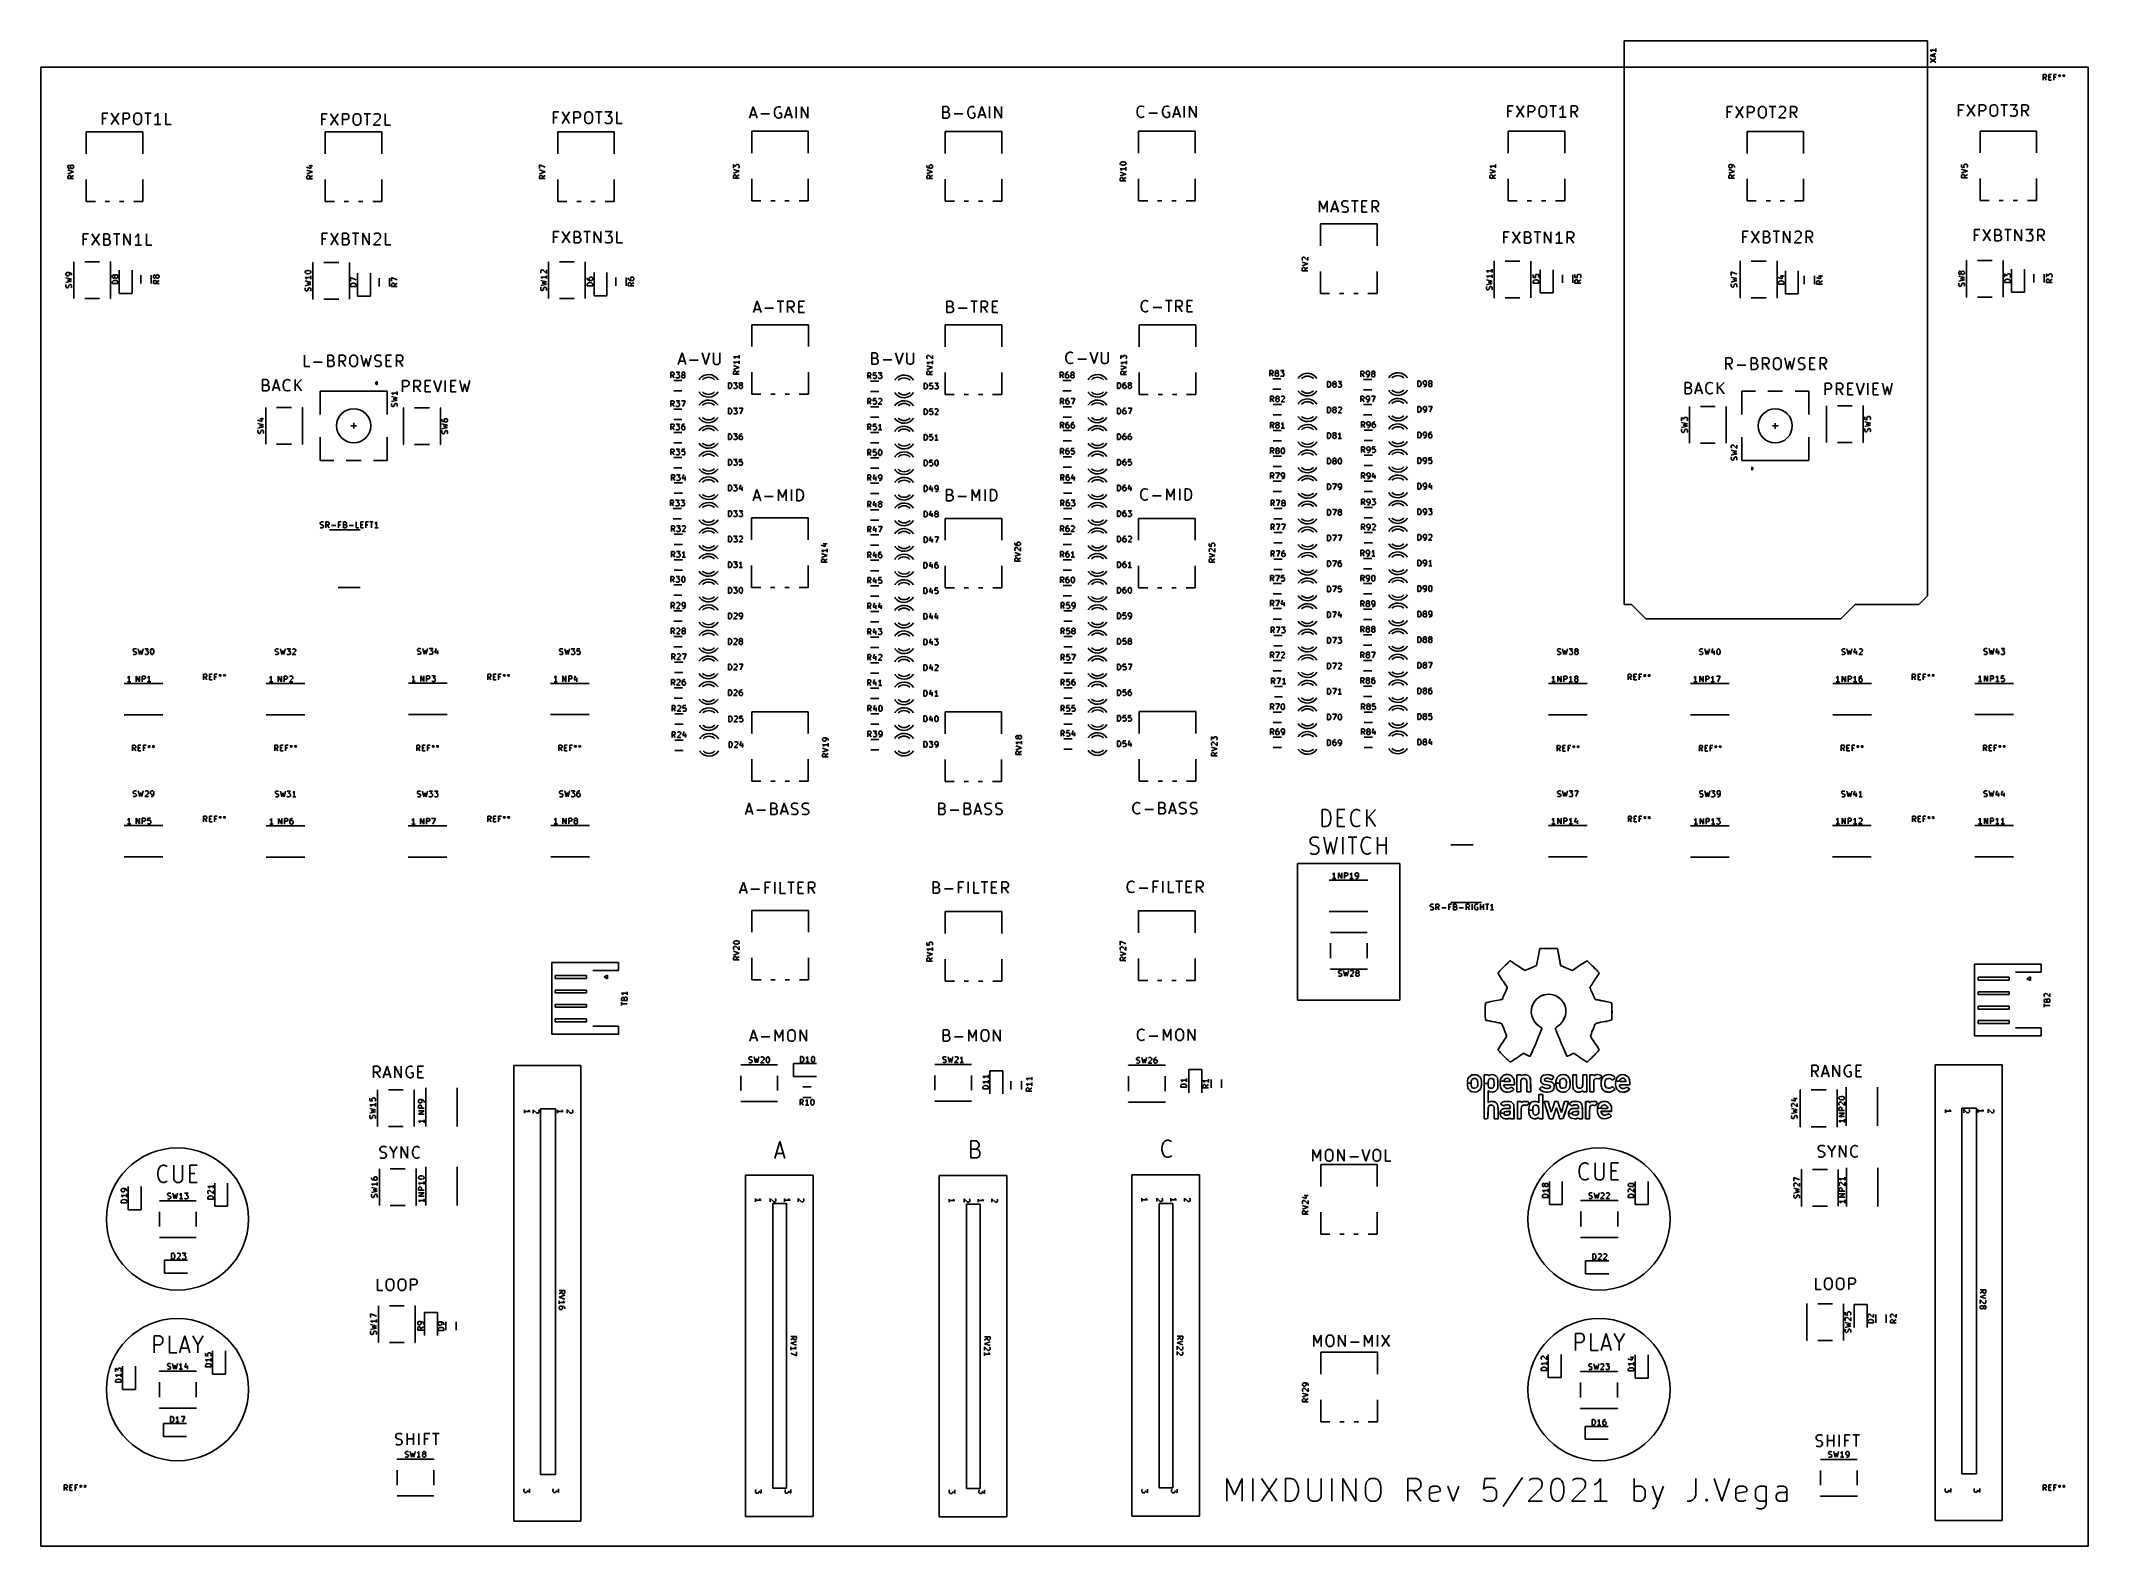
# Model space of a CAD drawing. Extents: x 119 to 479, y -311 to -46.
import ezdxf

# ---------------------------------------------------------------- set-up
doc = ezdxf.new("R2010")
doc.units = 0
doc.layers.add('BLACK', color=7, linetype='CONTINUOUS')

msp = doc.modelspace()

# ---------------------------------------------------------------- linework, layer by layer
at = {"layer": 'BLACK', "linetype": 'CONTINUOUS'}
for p, q in [((450.757, -46.375), (397.417, -46.375)), ((397.417, -46.375), (397.417, -145.435)), ((450.757, -46.375), (450.757, -143.911)), ((452.226, -48.0102), (451.226, -48.0102)), ((451.226, -48.0102), (451.369, -48.1055)), ((451.226, -48.915), (452.226, -48.5817)), ((452.226, -49.2483), (451.226, -48.915)), ((451.226, -50.1531), (452.226, -49.4864)), ((451.226, -49.4864), (452.226, -50.1531)), ((451.369, -48.1055), (451.464, -48.2007)), ((451.464, -48.2007), (451.512, -48.296)), ((451.94, -49.1531), (451.94, -48.6769)), ((452.226, -47.7245), (452.226, -48.296)), ((119, -311), (119, -51)), ((119, -51), (479, -51)), ((471.095, -53.2524), (471.095, -52.2524)), ((471.095, -52.2524), (471.476, -52.2524)), ((471.476, -52.7762), (471.095, -52.7762)), ((471.667, -53.2524), (471.333, -52.7762)), ((471.476, -52.2524), (471.571, -52.3)), ((471.571, -52.7286), (471.476, -52.7762)), ((471.571, -52.3), (471.619, -52.3476)), ((471.619, -52.681), (471.571, -52.7286)), ((471.619, -52.3476), (471.667, -52.4429)), ((471.667, -52.5857), (471.619, -52.681)), ((471.667, -52.4429), (471.667, -52.5857)), ((472.095, -53.2524), (472.095, -52.2524)), ((472.095, -52.2524), (472.571, -52.2524)), ((472.095, -52.7286), (472.429, -52.7286)), ((472.571, -53.2524), (472.095, -53.2524)), ((473, -53.2524), (473, -52.2524)), ((473, -52.2524), (473.476, -52.2524)), ((473.333, -52.7286), (473, -52.7286)), ((473.762, -52.3952), (474, -52.4905)), ((473.857, -52.681), (474, -52.4905)), ((474, -52.2524), (474, -52.4905)), ((474, -52.4905), (474.238, -52.3952)), ((474, -52.4905), (474.143, -52.681)), ((474.524, -52.3952), (474.762, -52.4905)), ((474.619, -52.681), (474.762, -52.4905)), ((474.762, -52.2524), (474.762, -52.4905)), ((474.762, -52.4905), (475, -52.3952)), ((474.762, -52.4905), (474.905, -52.681)), ((479, -51), (479, -311)), ((456.235, -59.5948), (456.235, -57.5948)), ((456.235, -57.5948), (457.187, -57.5948)), ((457.759, -57.5948), (459.092, -59.5948)), ((459.092, -57.5948), (457.759, -59.5948)), ((459.854, -59.5948), (459.854, -57.5948)), ((459.854, -57.5948), (460.616, -57.5948)), ((460.616, -57.5948), (460.806, -57.69)), ((462.044, -57.69), (462.235, -57.5948)), ((462.235, -57.5948), (462.616, -57.5948)), ((462.616, -57.5948), (462.806, -57.69)), ((463.663, -57.5948), (464.806, -57.5948)), ((464.235, -59.5948), (464.235, -57.5948)), ((465.282, -57.5948), (466.52, -57.5948)), ((466.52, -57.5948), (465.854, -58.3567)), ((467.378, -59.5948), (467.378, -57.5948)), ((467.378, -57.5948), (468.14, -57.5948)), ((468.14, -57.5948), (468.33, -57.69)), ((129.815, -61.0448), (129.815, -59.0448)), ((129.815, -59.0448), (130.768, -59.0448)), ((130.482, -59.9971), (129.815, -59.9971)), ((131.339, -59.0448), (132.672, -61.0448)), ((132.672, -59.0448), (131.339, -61.0448)), ((133.434, -61.0448), (133.434, -59.0448)), ((133.434, -59.0448), (134.196, -59.0448)), ((134.196, -60.0924), (133.434, -60.0924)), ((134.196, -59.0448), (134.387, -59.14)), ((134.387, -59.9971), (134.196, -60.0924)), ((134.387, -59.14), (134.482, -59.2352)), ((134.482, -59.9019), (134.387, -59.9971)), ((134.482, -59.2352), (134.577, -59.4257)), ((134.577, -59.7114), (134.482, -59.9019)), ((134.577, -59.4257), (134.577, -59.7114)), ((135.339, -59.7114), (135.434, -59.3305)), ((135.339, -60.3781), (135.339, -59.7114)), ((135.434, -60.759), (135.339, -60.3781)), ((135.434, -59.3305), (135.625, -59.14)), ((135.625, -60.9495), (135.434, -60.759)), ((135.625, -59.14), (135.815, -59.0448)), ((135.815, -61.0448), (135.625, -60.9495)), ((135.815, -59.0448), (136.196, -59.0448)), ((136.196, -61.0448), (135.815, -61.0448)), ((136.196, -59.0448), (136.387, -59.14)), ((136.387, -60.9495), (136.196, -61.0448)), ((136.387, -59.14), (136.577, -59.3305)), ((136.577, -60.759), (136.387, -60.9495)), ((136.577, -59.3305), (136.672, -59.7114)), ((136.672, -60.3781), (136.577, -60.759)), ((136.672, -59.7114), (136.672, -60.3781)), ((137.244, -59.0448), (138.387, -59.0448)), ((137.815, -61.0448), (137.815, -59.0448)), ((139.149, -59.521), (138.958, -59.6162)), ((140.101, -61.0448), (138.958, -61.0448)), ((139.339, -59.3305), (139.149, -59.521)), ((139.53, -59.0448), (139.339, -59.3305)), ((139.53, -61.0448), (139.53, -59.0448)), ((140.958, -61.0448), (140.958, -59.0448)), ((141.91, -61.0448), (140.958, -61.0448)), ((168.395, -61.1648), (168.395, -59.1648)), ((168.395, -59.1648), (169.348, -59.1648)), ((169.062, -60.1171), (168.395, -60.1171)), ((169.919, -59.1648), (171.252, -61.1648)), ((171.252, -59.1648), (169.919, -61.1648)), ((172.014, -61.1648), (172.014, -59.1648)), ((172.014, -59.1648), (172.776, -59.1648)), ((172.776, -60.2124), (172.014, -60.2124)), ((172.776, -59.1648), (172.967, -59.26)), ((172.967, -60.1171), (172.776, -60.2124)), ((172.967, -59.26), (173.062, -59.3552)), ((173.062, -60.0219), (172.967, -60.1171)), ((173.062, -59.3552), (173.157, -59.5457)), ((173.157, -59.8314), (173.062, -60.0219)), ((173.157, -59.5457), (173.157, -59.8314)), ((173.919, -59.8314), (174.014, -59.4505)), ((173.919, -60.4981), (173.919, -59.8314)), ((174.014, -60.879), (173.919, -60.4981)), ((174.014, -59.4505), (174.205, -59.26)), ((174.205, -61.0695), (174.014, -60.879)), ((174.205, -59.26), (174.395, -59.1648)), ((174.395, -61.1648), (174.205, -61.0695)), ((174.395, -59.1648), (174.776, -59.1648)), ((174.776, -61.1648), (174.395, -61.1648)), ((174.776, -59.1648), (174.967, -59.26)), ((174.967, -61.0695), (174.776, -61.1648)), ((174.967, -59.26), (175.157, -59.4505)), ((175.157, -60.879), (174.967, -61.0695)), ((175.157, -59.4505), (175.252, -59.8314)), ((175.252, -60.4981), (175.157, -60.879)), ((175.252, -59.8314), (175.252, -60.4981)), ((175.824, -59.1648), (176.967, -59.1648)), ((176.395, -61.1648), (176.395, -59.1648)), ((178.586, -60.0219), (177.443, -61.1648)), ((177.443, -61.1648), (178.681, -61.1648)), ((177.538, -59.3552), (177.633, -59.26)), ((177.633, -59.26), (177.824, -59.1648)), ((177.824, -59.1648), (178.3, -59.1648)), ((178.3, -59.1648), (178.49, -59.26)), ((178.49, -59.26), (178.586, -59.3552)), ((178.586, -59.3552), (178.681, -59.5457)), ((178.681, -59.7362), (178.586, -60.0219)), ((178.681, -59.5457), (178.681, -59.7362)), ((179.538, -61.1648), (179.538, -59.1648)), ((180.49, -61.1648), (179.538, -61.1648)), ((209.115, -60.8648), (209.115, -58.8648)), ((209.115, -58.8648), (210.068, -58.8648)), ((209.782, -59.8171), (209.115, -59.8171)), ((210.639, -58.8648), (211.972, -60.8648)), ((211.972, -58.8648), (210.639, -60.8648)), ((212.734, -60.8648), (212.734, -58.8648)), ((212.734, -58.8648), (213.496, -58.8648)), ((213.496, -59.9124), (212.734, -59.9124)), ((213.496, -58.8648), (213.687, -58.96)), ((213.687, -59.8171), (213.496, -59.9124)), ((213.687, -58.96), (213.782, -59.0552)), ((213.782, -59.7219), (213.687, -59.8171)), ((213.782, -59.0552), (213.877, -59.2457)), ((213.877, -59.5314), (213.782, -59.7219)), ((213.877, -59.2457), (213.877, -59.5314)), ((214.639, -59.5314), (214.734, -59.1505)), ((214.639, -60.1981), (214.639, -59.5314)), ((214.734, -60.579), (214.639, -60.1981)), ((214.734, -59.1505), (214.925, -58.96)), ((214.925, -60.7695), (214.734, -60.579)), ((214.925, -58.96), (215.115, -58.8648)), ((215.115, -60.8648), (214.925, -60.7695)), ((215.115, -58.8648), (215.496, -58.8648)), ((215.496, -60.8648), (215.115, -60.8648)), ((215.496, -58.8648), (215.687, -58.96)), ((215.687, -60.7695), (215.496, -60.8648)), ((215.687, -58.96), (215.877, -59.1505)), ((215.877, -60.579), (215.687, -60.7695)), ((215.877, -59.1505), (215.972, -59.5314)), ((215.972, -60.1981), (215.877, -60.579)), ((215.972, -59.5314), (215.972, -60.1981)), ((216.544, -58.8648), (217.687, -58.8648)), ((217.115, -60.8648), (217.115, -58.8648)), ((218.163, -58.8648), (219.401, -58.8648)), ((218.258, -60.7695), (218.163, -60.6743)), ((218.449, -60.8648), (218.258, -60.7695)), ((219.02, -60.8648), (218.449, -60.8648)), ((219.401, -58.8648), (218.734, -59.6267)), ((218.734, -59.6267), (219.02, -59.6267)), ((219.02, -59.6267), (219.21, -59.7219)), ((219.21, -60.7695), (219.02, -60.8648)), ((219.21, -59.7219), (219.306, -59.8171)), ((219.306, -60.6743), (219.21, -60.7695)), ((219.306, -59.8171), (219.401, -60.0076)), ((219.401, -60.4838), (219.306, -60.6743)), ((219.401, -60.0076), (219.401, -60.4838)), ((220.258, -60.8648), (220.258, -58.8648)), ((221.21, -60.8648), (220.258, -60.8648)), ((243.594, -59.9448), (244.261, -57.9448)), ((243.785, -59.3733), (244.737, -59.3733)), ((244.261, -57.9448), (244.928, -59.9448)), ((245.594, -59.1829), (247.118, -59.1829)), ((248.07, -58.421), (247.975, -58.8019)), ((247.975, -58.8019), (247.975, -59.0876)), ((247.975, -59.0876), (248.07, -59.4686)), ((248.166, -58.2305), (248.07, -58.421)), ((248.07, -59.4686), (248.166, -59.659)), ((248.356, -58.04), (248.166, -58.2305)), ((248.166, -59.659), (248.356, -59.8495)), ((248.642, -57.9448), (248.356, -58.04)), ((248.356, -59.8495), (248.642, -59.9448)), ((248.928, -57.9448), (248.642, -57.9448)), ((248.642, -59.9448), (248.832, -59.9448)), ((249.213, -59.0876), (248.832, -59.0876)), ((248.832, -59.9448), (249.118, -59.8495)), ((249.118, -58.04), (248.928, -57.9448)), ((249.118, -59.8495), (249.213, -59.7543)), ((249.213, -59.7543), (249.213, -59.0876)), ((249.785, -59.9448), (250.451, -57.9448)), ((249.975, -59.3733), (250.928, -59.3733)), ((250.451, -57.9448), (251.118, -59.9448)), ((251.785, -59.9448), (251.785, -57.9448)), ((252.737, -59.9448), (252.737, -57.9448)), ((252.737, -57.9448), (253.88, -59.9448)), ((253.88, -59.9448), (253.88, -57.9448)), ((277.617, -59.9288), (277.617, -57.9288)), ((277.617, -57.9288), (278.284, -57.9288)), ((278.284, -58.8811), (277.617, -58.8811)), ((278.379, -59.9288), (277.617, -59.9288)), ((278.284, -57.9288), (278.474, -58.024)), ((278.474, -58.7859), (278.284, -58.8811)), ((278.284, -58.8811), (278.57, -58.9764)), ((278.57, -59.8335), (278.379, -59.9288)), ((278.474, -58.024), (278.57, -58.1192)), ((278.57, -58.6907), (278.474, -58.7859)), ((278.57, -58.1192), (278.665, -58.3097)), ((278.665, -58.5002), (278.57, -58.6907)), ((278.57, -58.9764), (278.665, -59.0716)), ((278.665, -59.7383), (278.57, -59.8335)), ((278.665, -58.3097), (278.665, -58.5002)), ((278.665, -59.0716), (278.76, -59.2621)), ((278.76, -59.5478), (278.665, -59.7383)), ((278.76, -59.2621), (278.76, -59.5478)), ((279.617, -59.1668), (281.141, -59.1668)), ((282.093, -58.4049), (281.998, -58.7859)), ((281.998, -58.7859), (281.998, -59.0716)), ((281.998, -59.0716), (282.093, -59.4526)), ((282.189, -58.2145), (282.093, -58.4049)), ((282.093, -59.4526), (282.189, -59.643)), ((282.379, -58.024), (282.189, -58.2145)), ((282.189, -59.643), (282.379, -59.8335)), ((282.665, -57.9288), (282.379, -58.024)), ((282.379, -59.8335), (282.665, -59.9288)), ((282.95, -57.9288), (282.665, -57.9288)), ((282.665, -59.9288), (282.855, -59.9288)), ((283.236, -59.0716), (282.855, -59.0716)), ((282.855, -59.9288), (283.141, -59.8335)), ((283.141, -58.024), (282.95, -57.9288)), ((283.141, -59.8335), (283.236, -59.7383)), ((283.236, -59.7383), (283.236, -59.0716)), ((283.808, -59.9288), (284.474, -57.9288)), ((283.998, -59.3573), (284.95, -59.3573)), ((284.474, -57.9288), (285.141, -59.9288)), ((285.808, -59.9288), (285.808, -57.9288)), ((286.76, -59.9288), (286.76, -57.9288)), ((286.76, -57.9288), (287.903, -59.9288)), ((287.903, -59.9288), (287.903, -57.9288)), ((311.762, -58.6719), (311.857, -58.291)), ((311.762, -58.9576), (311.762, -58.6719)), ((311.857, -59.3386), (311.762, -58.9576)), ((311.857, -58.291), (311.952, -58.1005)), ((311.952, -59.529), (311.857, -59.3386)), ((311.952, -58.1005), (312.143, -57.91)), ((312.143, -59.7195), (311.952, -59.529)), ((312.143, -57.91), (312.429, -57.8148)), ((312.429, -59.8148), (312.143, -59.7195)), ((312.429, -57.8148), (312.619, -57.8148)), ((312.619, -59.8148), (312.429, -59.8148)), ((312.619, -57.8148), (312.905, -57.91)), ((312.905, -59.7195), (312.619, -59.8148)), ((312.905, -57.91), (313, -58.0052)), ((313, -59.6243), (312.905, -59.7195)), ((313.857, -59.0529), (315.381, -59.0529)), ((316.333, -58.291), (316.238, -58.6719)), ((316.238, -58.6719), (316.238, -58.9576)), ((316.238, -58.9576), (316.333, -59.3386)), ((316.429, -58.1005), (316.333, -58.291)), ((316.333, -59.3386), (316.429, -59.529)), ((316.619, -57.91), (316.429, -58.1005)), ((316.429, -59.529), (316.619, -59.7195)), ((316.905, -57.8148), (316.619, -57.91)), ((316.619, -59.7195), (316.905, -59.8148)), ((317.19, -57.8148), (316.905, -57.8148)), ((316.905, -59.8148), (317.095, -59.8148)), ((317.476, -58.9576), (317.095, -58.9576)), ((317.095, -59.8148), (317.381, -59.7195)), ((317.381, -57.91), (317.19, -57.8148)), ((317.381, -59.7195), (317.476, -59.6243)), ((317.476, -59.6243), (317.476, -58.9576)), ((318.048, -59.8148), (318.714, -57.8148)), ((318.238, -59.2433), (319.19, -59.2433)), ((318.714, -57.8148), (319.381, -59.8148)), ((320.048, -59.8148), (320.048, -57.8148)), ((321, -59.8148), (321, -57.8148)), ((321, -57.8148), (322.143, -59.8148)), ((322.143, -59.8148), (322.143, -57.8148)), ((376.935, -59.7748), (376.935, -57.7748)), ((376.935, -57.7748), (377.887, -57.7748)), ((377.601, -58.7271), (376.935, -58.7271)), ((378.459, -57.7748), (379.792, -59.7748)), ((379.792, -57.7748), (378.459, -59.7748)), ((380.554, -59.7748), (380.554, -57.7748)), ((380.554, -57.7748), (381.316, -57.7748)), ((381.316, -58.8224), (380.554, -58.8224)), ((381.316, -57.7748), (381.506, -57.87)), ((381.506, -58.7271), (381.316, -58.8224)), ((381.506, -57.87), (381.601, -57.9652)), ((381.601, -58.6319), (381.506, -58.7271)), ((381.601, -57.9652), (381.697, -58.1557)), ((381.697, -58.4414), (381.601, -58.6319)), ((381.697, -58.1557), (381.697, -58.4414)), ((382.459, -58.4414), (382.554, -58.0605)), ((382.459, -59.1081), (382.459, -58.4414)), ((382.554, -59.489), (382.459, -59.1081)), ((382.554, -58.0605), (382.744, -57.87)), ((382.744, -59.6795), (382.554, -59.489)), ((382.744, -57.87), (382.935, -57.7748)), ((382.935, -59.7748), (382.744, -59.6795)), ((382.935, -57.7748), (383.316, -57.7748)), ((383.316, -59.7748), (382.935, -59.7748)), ((383.316, -57.7748), (383.506, -57.87)), ((383.506, -59.6795), (383.316, -59.7748)), ((383.506, -57.87), (383.697, -58.0605)), ((383.697, -59.489), (383.506, -59.6795)), ((383.697, -58.0605), (383.792, -58.4414)), ((383.792, -59.1081), (383.697, -59.489)), ((383.792, -58.4414), (383.792, -59.1081)), ((384.363, -57.7748), (385.506, -57.7748)), ((384.935, -59.7748), (384.935, -57.7748)), ((386.268, -58.251), (386.078, -58.3462)), ((387.22, -59.7748), (386.078, -59.7748)), ((386.459, -58.0605), (386.268, -58.251)), ((386.649, -57.7748), (386.459, -58.0605)), ((386.649, -59.7748), (386.649, -57.7748)), ((388.078, -59.7748), (388.078, -57.7748)), ((388.078, -57.7748), (388.84, -57.7748)), ((388.84, -58.8224), (388.078, -58.8224)), ((389.22, -59.7748), (388.554, -58.8224)), ((388.84, -57.7748), (389.03, -57.87)), ((389.03, -58.7271), (388.84, -58.8224)), ((389.03, -57.87), (389.125, -57.9652)), ((389.125, -58.6319), (389.03, -58.7271)), ((389.125, -57.9652), (389.22, -58.1557)), ((389.22, -58.4414), (389.125, -58.6319)), ((389.22, -58.1557), (389.22, -58.4414)), ((415.515, -59.8948), (415.515, -57.8948)), ((415.515, -57.8948), (416.467, -57.8948)), ((416.181, -58.8471), (415.515, -58.8471)), ((417.039, -57.8948), (418.372, -59.8948)), ((418.372, -57.8948), (417.039, -59.8948)), ((419.134, -59.8948), (419.134, -57.8948)), ((419.134, -57.8948), (419.896, -57.8948)), ((419.896, -58.9424), (419.134, -58.9424)), ((419.896, -57.8948), (420.086, -57.99)), ((420.086, -58.8471), (419.896, -58.9424)), ((420.086, -57.99), (420.181, -58.0852)), ((420.181, -58.7519), (420.086, -58.8471)), ((420.181, -58.0852), (420.277, -58.2757)), ((420.277, -58.5614), (420.181, -58.7519)), ((420.277, -58.2757), (420.277, -58.5614)), ((421.039, -58.5614), (421.134, -58.1805)), ((421.039, -59.2281), (421.039, -58.5614)), ((421.134, -59.609), (421.039, -59.2281)), ((421.134, -58.1805), (421.324, -57.99)), ((421.324, -59.7995), (421.134, -59.609)), ((421.324, -57.99), (421.515, -57.8948)), ((421.515, -59.8948), (421.324, -59.7995)), ((421.515, -57.8948), (421.896, -57.8948)), ((421.896, -59.8948), (421.515, -59.8948)), ((421.896, -57.8948), (422.086, -57.99)), ((422.086, -59.7995), (421.896, -59.8948)), ((422.086, -57.99), (422.277, -58.1805)), ((422.277, -59.609), (422.086, -59.7995)), ((422.277, -58.1805), (422.372, -58.5614)), ((422.372, -59.2281), (422.277, -59.609)), ((422.372, -58.5614), (422.372, -59.2281)), ((422.943, -57.8948), (424.086, -57.8948)), ((423.515, -59.8948), (423.515, -57.8948)), ((425.705, -58.7519), (424.562, -59.8948)), ((424.562, -59.8948), (425.8, -59.8948)), ((424.658, -58.0852), (424.753, -57.99)), ((424.753, -57.99), (424.943, -57.8948)), ((424.943, -57.8948), (425.42, -57.8948)), ((425.42, -57.8948), (425.61, -57.99)), ((425.61, -57.99), (425.705, -58.0852)), ((425.705, -58.0852), (425.8, -58.2757)), ((425.8, -58.4662), (425.705, -58.7519)), ((425.8, -58.2757), (425.8, -58.4662)), ((426.658, -59.8948), (426.658, -57.8948)), ((426.658, -57.8948), (427.42, -57.8948)), ((427.42, -58.9424), (426.658, -58.9424)), ((427.8, -59.8948), (427.134, -58.9424)), ((427.42, -57.8948), (427.61, -57.99)), ((427.61, -58.8471), (427.42, -58.9424)), ((427.61, -57.99), (427.705, -58.0852)), ((427.705, -58.7519), (427.61, -58.8471)), ((427.705, -58.0852), (427.8, -58.2757)), ((427.8, -58.5614), (427.705, -58.7519)), ((427.8, -58.2757), (427.8, -58.5614)), ((456.901, -58.5471), (456.235, -58.5471)), ((460.616, -58.6424), (459.854, -58.6424)), ((460.806, -58.5471), (460.616, -58.6424)), ((460.806, -57.69), (460.901, -57.7852)), ((460.901, -58.4519), (460.806, -58.5471)), ((460.901, -57.7852), (460.997, -57.9757)), ((460.997, -58.2614), (460.901, -58.4519)), ((460.997, -57.9757), (460.997, -58.2614)), ((461.759, -58.2614), (461.854, -57.8805)), ((461.759, -58.9281), (461.759, -58.2614)), ((461.854, -59.309), (461.759, -58.9281)), ((461.854, -57.8805), (462.044, -57.69)), ((462.044, -59.4995), (461.854, -59.309)), ((462.235, -59.5948), (462.044, -59.4995)), ((462.616, -59.5948), (462.235, -59.5948)), ((462.806, -59.4995), (462.616, -59.5948)), ((462.806, -57.69), (462.997, -57.8805)), ((462.997, -59.309), (462.806, -59.4995)), ((462.997, -57.8805), (463.092, -58.2614)), ((463.092, -58.9281), (462.997, -59.309)), ((463.092, -58.2614), (463.092, -58.9281)), ((465.378, -59.4995), (465.282, -59.4043)), ((465.568, -59.5948), (465.378, -59.4995)), ((466.14, -59.5948), (465.568, -59.5948)), ((465.854, -58.3567), (466.14, -58.3567)), ((466.14, -58.3567), (466.33, -58.4519)), ((466.33, -59.4995), (466.14, -59.5948)), ((466.33, -58.4519), (466.425, -58.5471)), ((466.425, -59.4043), (466.33, -59.4995)), ((466.425, -58.5471), (466.52, -58.7376)), ((466.52, -59.2138), (466.425, -59.4043)), ((466.52, -58.7376), (466.52, -59.2138)), ((468.14, -58.6424), (467.378, -58.6424)), ((468.52, -59.5948), (467.854, -58.6424)), ((468.33, -58.5471), (468.14, -58.6424)), ((468.33, -57.69), (468.425, -57.7852)), ((468.425, -58.4519), (468.33, -58.5471)), ((468.425, -57.7852), (468.52, -57.9757)), ((468.52, -58.2614), (468.425, -58.4519)), ((468.52, -57.9757), (468.52, -58.2614)), ((126.98, -62.35), (136.92, -62.35)), ((126.98, -66.215), (126.98, -62.35)), ((136.92, -66.215), (136.92, -62.35)), ((169, -66.225), (169, -62.36)), ((169, -62.36), (178.94, -62.36)), ((178.94, -66.225), (178.94, -62.36)), ((209.89, -66.205), (209.89, -62.34)), ((209.89, -62.34), (219.83, -62.34)), ((219.83, -66.205), (219.83, -62.34)), ((243.99, -62.25), (253.93, -62.25)), ((243.99, -66.115), (243.99, -62.25)), ((253.93, -66.115), (253.93, -62.25)), ((278.04, -66.185), (278.04, -62.32)), ((278.04, -62.32), (287.98, -62.32)), ((287.98, -66.185), (287.98, -62.32)), ((312.04, -62.26), (321.98, -62.26)), ((312.04, -66.125), (312.04, -62.26)), ((321.98, -66.125), (321.98, -62.26)), ((377.02, -66.125), (377.02, -62.26)), ((377.02, -62.26), (386.96, -62.26)), ((386.96, -66.125), (386.96, -62.26)), ((419.04, -66.135), (419.04, -62.27)), ((419.04, -62.27), (428.98, -62.27)), ((428.98, -66.135), (428.98, -62.27)), ((460, -62.21), (469.94, -62.21)), ((460, -66.075), (460, -62.21)), ((469.94, -66.075), (469.94, -62.21)), ((123.752, -68.3962), (123.8, -68.301)), ((123.752, -68.5867), (123.752, -68.3962)), ((123.8, -68.301), (123.848, -68.2533)), ((123.848, -68.2533), (123.943, -68.2057)), ((123.943, -68.2057), (123.99, -68.2057)), ((123.99, -68.2057), (124.086, -68.2533)), ((124.086, -68.2533), (124.133, -68.301)), ((124.133, -68.301), (124.181, -68.3962)), ((124.229, -68.301), (124.181, -68.3962)), ((124.181, -68.3962), (124.181, -68.5867)), ((124.276, -68.2533), (124.229, -68.301)), ((124.371, -68.2057), (124.276, -68.2533)), ((124.562, -68.2057), (124.371, -68.2057)), ((124.657, -68.2533), (124.562, -68.2057)), ((124.705, -68.301), (124.657, -68.2533)), ((124.752, -68.3962), (124.705, -68.301)), ((124.752, -68.5867), (124.752, -68.3962)), ((166.106, -68.311), (166.772, -68.311)), ((166.439, -68.7871), (166.439, -68.1681)), ((206.662, -68.8148), (206.662, -68.1481)), ((206.662, -68.1481), (207.662, -68.5767)), ((240.762, -68.7248), (240.762, -68.1057)), ((240.762, -68.1057), (241.143, -68.439)), ((241.143, -68.2962), (241.191, -68.201)), ((241.143, -68.439), (241.143, -68.2962)), ((241.191, -68.201), (241.239, -68.1533)), ((241.239, -68.1533), (241.334, -68.1057)), ((241.334, -68.1057), (241.572, -68.1057)), ((241.572, -68.1057), (241.667, -68.1533)), ((241.667, -68.1533), (241.715, -68.201)), ((241.715, -68.201), (241.762, -68.2962)), ((241.762, -68.2962), (241.762, -68.5819)), ((274.812, -68.271), (274.812, -68.4614)), ((275.241, -68.271), (275.193, -68.3662)), ((275.193, -68.3662), (275.193, -68.5567)), ((275.289, -68.2233), (275.241, -68.271)), ((275.384, -68.1757), (275.289, -68.2233)), ((275.622, -68.1757), (275.384, -68.1757)), ((275.717, -68.2233), (275.622, -68.1757)), ((275.765, -68.271), (275.717, -68.2233)), ((275.812, -68.3662), (275.765, -68.271)), ((275.812, -68.5567), (275.812, -68.3662)), ((308.812, -67.8776), (308.86, -67.7824)), ((308.812, -67.9729), (308.812, -67.8776)), ((308.86, -68.0681), (308.812, -67.9729)), ((308.86, -67.7824), (308.908, -67.7348)), ((308.908, -68.1157), (308.86, -68.0681)), ((308.908, -67.7348), (309.003, -67.6871)), ((309.003, -68.1633), (308.908, -68.1157)), ((309.003, -67.6871), (309.193, -67.6395)), ((309.193, -68.211), (309.003, -68.1633)), ((309.193, -67.6395), (309.431, -67.6395)), ((309.431, -68.211), (309.193, -68.211)), ((309.431, -67.6395), (309.622, -67.6871)), ((309.622, -68.1633), (309.431, -68.211)), ((309.622, -67.6871), (309.717, -67.7348)), ((309.717, -68.1157), (309.622, -68.1633)), ((309.717, -67.7348), (309.765, -67.7824)), ((309.765, -68.0681), (309.717, -68.1157)), ((309.765, -67.7824), (309.812, -67.8776)), ((309.812, -67.9729), (309.765, -68.0681)), ((309.812, -67.8776), (309.812, -67.9729)), ((374.792, -68.1157), (374.792, -68.6871)), ((415.86, -68.221), (415.812, -68.3162)), ((415.812, -68.3162), (415.812, -68.5067)), ((415.908, -68.1733), (415.86, -68.221)), ((416.003, -68.1257), (415.908, -68.1733)), ((416.384, -68.1257), (416.003, -68.1257)), ((416.336, -68.1733), (416.241, -68.1257)), ((416.384, -68.221), (416.336, -68.1733)), ((416.574, -68.1733), (416.384, -68.1257)), ((416.431, -68.3162), (416.384, -68.221)), ((416.431, -68.5067), (416.431, -68.3162)), ((416.717, -68.2686), (416.574, -68.1733)), ((416.765, -68.3162), (416.717, -68.2686)), ((416.812, -68.4114), (416.765, -68.3162)), ((456.772, -68.1133), (456.772, -68.5895)), ((457.153, -68.2562), (457.201, -68.161)), ((457.153, -68.4943), (457.153, -68.2562)), ((457.201, -68.161), (457.249, -68.1133)), ((457.249, -68.1133), (457.344, -68.0657)), ((457.344, -68.0657), (457.582, -68.0657)), ((457.582, -68.0657), (457.677, -68.1133)), ((457.677, -68.1133), (457.725, -68.161)), ((457.725, -68.161), (457.772, -68.2562)), ((457.772, -68.2562), (457.772, -68.4943)), ((123.8, -68.6819), (123.752, -68.5867)), ((124.752, -69.3962), (123.752, -69.0629)), ((123.752, -69.7295), (124.752, -69.3962)), ((123.752, -70.2057), (123.8, -70.1105)), ((123.752, -70.5867), (123.752, -70.2057)), ((124.752, -70.5867), (123.752, -70.5867)), ((123.848, -68.7295), (123.8, -68.6819)), ((123.8, -70.1105), (123.848, -70.0629)), ((123.943, -68.7771), (123.848, -68.7295)), ((123.848, -70.0629), (123.943, -70.0152)), ((123.99, -68.7771), (123.943, -68.7771)), ((123.943, -70.0152), (124.086, -70.0152)), ((124.086, -68.7295), (123.99, -68.7771)), ((124.133, -68.6819), (124.086, -68.7295)), ((124.086, -70.0152), (124.181, -70.0629)), ((124.181, -68.5867), (124.133, -68.6819)), ((124.181, -68.5867), (124.229, -68.6819)), ((124.181, -70.0629), (124.229, -70.1105)), ((124.229, -68.6819), (124.276, -68.7295)), ((124.229, -70.1105), (124.276, -70.2057)), ((124.276, -68.7295), (124.371, -68.7771)), ((124.752, -70.0152), (124.276, -70.3486)), ((124.276, -70.2057), (124.276, -70.5867)), ((124.371, -68.7771), (124.562, -68.7771)), ((124.562, -68.7771), (124.657, -68.7295)), ((124.657, -68.7295), (124.705, -68.6819)), ((124.705, -68.6819), (124.752, -68.5867)), ((126.98, -74.59), (126.98, -70.725)), ((136.92, -74.59), (136.92, -70.725)), ((165.725, -68.549), (166.439, -68.7871)), ((166.772, -69.4062), (165.772, -69.0729)), ((165.772, -69.7395), (166.772, -69.4062)), ((165.772, -70.2157), (165.82, -70.1205)), ((165.772, -70.5967), (165.772, -70.2157)), ((166.772, -70.5967), (165.772, -70.5967)), ((165.82, -70.1205), (165.868, -70.0729)), ((165.868, -70.0729), (165.963, -70.0252)), ((165.963, -70.0252), (166.106, -70.0252)), ((166.106, -70.0252), (166.201, -70.0729)), ((166.201, -70.0729), (166.249, -70.1205)), ((166.249, -70.1205), (166.296, -70.2157)), ((166.772, -70.0252), (166.296, -70.3586)), ((166.296, -70.2157), (166.296, -70.5967)), ((169, -74.6), (169, -70.735)), ((178.94, -74.6), (178.94, -70.735)), ((207.662, -69.3862), (206.662, -69.0529)), ((206.662, -69.7195), (207.662, -69.3862)), ((206.662, -70.1957), (206.71, -70.1005)), ((206.662, -70.5767), (206.662, -70.1957)), ((207.662, -70.5767), (206.662, -70.5767)), ((206.71, -70.1005), (206.758, -70.0529)), ((206.758, -70.0529), (206.853, -70.0052)), ((206.853, -70.0052), (206.996, -70.0052)), ((206.996, -70.0052), (207.091, -70.0529)), ((207.091, -70.0529), (207.139, -70.1005)), ((207.139, -70.1005), (207.186, -70.1957)), ((207.662, -70.0052), (207.186, -70.3386)), ((207.186, -70.1957), (207.186, -70.5767)), ((209.89, -74.58), (209.89, -70.715)), ((219.83, -74.58), (219.83, -70.715)), ((241.762, -69.2962), (240.762, -68.9629)), ((240.762, -69.6295), (241.762, -69.2962)), ((240.762, -70.1057), (240.81, -70.0105)), ((240.762, -70.4867), (240.762, -70.1057)), ((241.762, -70.4867), (240.762, -70.4867)), ((240.81, -70.0105), (240.858, -69.9629)), ((240.858, -69.9629), (240.953, -69.9152)), ((240.953, -69.9152), (241.096, -69.9152)), ((241.096, -69.9152), (241.191, -69.9629)), ((241.191, -69.9629), (241.239, -70.0105)), ((241.239, -70.0105), (241.286, -70.1057)), ((241.762, -69.9152), (241.286, -70.2486)), ((241.286, -70.1057), (241.286, -70.4867)), ((241.715, -68.6771), (241.667, -68.7248)), ((241.762, -68.5819), (241.715, -68.6771)), ((243.99, -74.49), (243.99, -70.625)), ((253.93, -74.49), (253.93, -70.625)), ((274.812, -68.4614), (274.86, -68.5567)), ((275.812, -69.3662), (274.812, -69.0329)), ((274.812, -69.6995), (275.812, -69.3662)), ((274.812, -70.1757), (274.86, -70.0805)), ((274.812, -70.5567), (274.812, -70.1757)), ((275.812, -70.5567), (274.812, -70.5567)), ((274.86, -68.5567), (274.908, -68.6043)), ((274.86, -70.0805), (274.908, -70.0329)), ((274.908, -68.6043), (275.05, -68.6995)), ((274.908, -70.0329), (275.003, -69.9852)), ((275.003, -69.9852), (275.146, -69.9852)), ((275.05, -68.6995), (275.241, -68.7471)), ((275.146, -69.9852), (275.241, -70.0329)), ((275.193, -68.5567), (275.241, -68.6519)), ((275.241, -68.6519), (275.289, -68.6995)), ((275.241, -68.7471), (275.622, -68.7471)), ((275.241, -70.0329), (275.289, -70.0805)), ((275.289, -68.6995), (275.384, -68.7471)), ((275.289, -70.0805), (275.336, -70.1757)), ((275.812, -69.9852), (275.336, -70.3186)), ((275.336, -70.1757), (275.336, -70.5567)), ((275.622, -68.7471), (275.717, -68.6995)), ((275.717, -68.6995), (275.765, -68.6519)), ((275.765, -68.6519), (275.812, -68.5567)), ((278.04, -74.56), (278.04, -70.695)), ((287.98, -74.56), (287.98, -70.695)), ((309.812, -68.8776), (308.812, -68.8776)), ((308.812, -68.8776), (308.955, -68.9729)), ((309.812, -69.7824), (308.812, -69.449)), ((308.812, -70.1157), (309.812, -69.7824)), ((308.812, -70.5919), (308.86, -70.4967)), ((308.812, -70.9729), (308.812, -70.5919)), ((309.812, -70.9729), (308.812, -70.9729)), ((308.86, -70.4967), (308.908, -70.449)), ((308.908, -70.449), (309.003, -70.4014)), ((308.955, -68.9729), (309.05, -69.0681)), ((309.003, -70.4014), (309.146, -70.4014)), ((309.05, -69.0681), (309.098, -69.1633)), ((309.146, -70.4014), (309.241, -70.449)), ((309.241, -70.449), (309.289, -70.4967)), ((309.289, -70.4967), (309.336, -70.5919)), ((309.812, -70.4014), (309.336, -70.7348)), ((309.336, -70.5919), (309.336, -70.9729)), ((309.812, -68.5919), (309.812, -69.1633)), ((312.04, -74.5), (312.04, -70.635)), ((321.98, -74.5), (321.98, -70.635)), ((374.792, -68.4014), (373.792, -68.4014)), ((373.792, -68.4014), (373.935, -68.4967)), ((374.792, -69.3062), (373.792, -68.9729)), ((373.792, -69.6395), (374.792, -69.3062)), ((373.792, -70.1157), (373.84, -70.0205)), ((373.792, -70.4967), (373.792, -70.1157)), ((374.792, -70.4967), (373.792, -70.4967)), ((373.84, -70.0205), (373.888, -69.9729)), ((373.888, -69.9729), (373.983, -69.9252)), ((373.935, -68.4967), (374.03, -68.5919)), ((373.983, -69.9252), (374.126, -69.9252)), ((374.03, -68.5919), (374.078, -68.6871)), ((374.126, -69.9252), (374.221, -69.9729)), ((374.221, -69.9729), (374.269, -70.0205)), ((374.269, -70.0205), (374.316, -70.1157)), ((374.792, -69.9252), (374.316, -70.2586)), ((374.316, -70.1157), (374.316, -70.4967)), ((377.02, -74.5), (377.02, -70.635)), ((386.96, -74.5), (386.96, -70.635)), ((415.812, -68.5067), (415.86, -68.6019)), ((416.812, -69.3162), (415.812, -68.9829)), ((415.812, -69.6495), (416.812, -69.3162)), ((415.812, -70.1257), (415.86, -70.0305)), ((415.812, -70.5067), (415.812, -70.1257)), ((416.812, -70.5067), (415.812, -70.5067)), ((415.86, -68.6019), (415.908, -68.6495)), ((415.86, -70.0305), (415.908, -69.9829)), ((415.908, -68.6495), (416.003, -68.6971)), ((415.908, -69.9829), (416.003, -69.9352)), ((416.003, -68.6971), (416.241, -68.6971)), ((416.003, -69.9352), (416.146, -69.9352)), ((416.146, -69.9352), (416.241, -69.9829)), ((416.241, -68.6971), (416.336, -68.6495)), ((416.241, -69.9829), (416.289, -70.0305)), ((416.289, -70.0305), (416.336, -70.1257)), ((416.336, -68.6495), (416.384, -68.6019)), ((416.812, -69.9352), (416.336, -70.2686)), ((416.336, -70.1257), (416.336, -70.5067)), ((416.384, -68.6019), (416.431, -68.5067)), ((416.812, -68.6019), (416.812, -68.4114)), ((419.04, -74.51), (419.04, -70.645)), ((428.98, -74.51), (428.98, -70.645)), ((456.772, -68.5895), (457.249, -68.6371)), ((457.772, -69.2562), (456.772, -68.9229)), ((456.772, -69.5895), (457.772, -69.2562)), ((456.772, -70.0657), (456.82, -69.9705)), ((456.772, -70.4467), (456.772, -70.0657)), ((457.772, -70.4467), (456.772, -70.4467)), ((456.82, -69.9705), (456.868, -69.9229)), ((456.868, -69.9229), (456.963, -69.8752)), ((456.963, -69.8752), (457.106, -69.8752)), ((457.106, -69.8752), (457.201, -69.9229)), ((457.201, -68.5895), (457.153, -68.4943)), ((457.249, -68.6371), (457.201, -68.5895)), ((457.201, -69.9229), (457.249, -69.9705)), ((457.249, -69.9705), (457.296, -70.0657)), ((457.772, -69.8752), (457.296, -70.2086)), ((457.296, -70.0657), (457.296, -70.4467)), ((457.725, -68.5895), (457.677, -68.6371)), ((457.772, -68.4943), (457.725, -68.5895)), ((460, -74.45), (460, -70.585)), ((469.94, -74.45), (469.94, -70.585)), ((126.98, -74.59), (128.579, -74.59)), ((130.321, -74.59), (131.08, -74.59)), ((132.821, -74.59), (133.58, -74.59)), ((135.32, -74.59), (136.92, -74.59)), ((169, -74.6), (170.599, -74.6)), ((172.341, -74.6), (173.1, -74.6)), ((174.841, -74.6), (175.6, -74.6)), ((177.34, -74.6), (178.94, -74.6)), ((209.89, -74.58), (211.489, -74.58)), ((213.231, -74.58), (213.99, -74.58)), ((215.731, -74.58), (216.49, -74.58)), ((218.23, -74.58), (219.83, -74.58)), ((243.99, -74.49), (245.589, -74.49)), ((247.331, -74.49), (248.09, -74.49)), ((249.831, -74.49), (250.59, -74.49)), ((252.33, -74.49), (253.93, -74.49)), ((278.04, -74.56), (279.639, -74.56)), ((281.381, -74.56), (282.14, -74.56)), ((283.881, -74.56), (284.64, -74.56)), ((286.38, -74.56), (287.98, -74.56)), ((312.04, -74.5), (313.639, -74.5)), ((315.381, -74.5), (316.14, -74.5)), ((317.881, -74.5), (318.64, -74.5)), ((320.38, -74.5), (321.98, -74.5)), ((343.857, -76.5025), (343.857, -74.5025)), ((343.857, -74.5025), (344.524, -75.9311)), ((344.524, -75.9311), (345.19, -74.5025)), ((345.19, -74.5025), (345.19, -76.5025)), ((345.857, -76.5025), (346.524, -74.5025)), ((346.524, -74.5025), (347.19, -76.5025)), ((347.762, -74.8834), (347.857, -74.693)), ((347.762, -75.0739), (347.762, -74.8834)), ((347.857, -75.2644), (347.762, -75.0739)), ((347.857, -74.693), (347.952, -74.5977)), ((347.952, -75.3596), (347.857, -75.2644)), ((347.952, -74.5977), (348.143, -74.5025)), ((348.143, -75.4549), (347.952, -75.3596)), ((348.143, -74.5025), (348.619, -74.5025)), ((348.524, -75.5501), (348.143, -75.4549)), ((348.714, -75.6453), (348.524, -75.5501)), ((348.619, -74.5025), (348.905, -74.5977)), ((349.476, -74.5025), (350.619, -74.5025)), ((350.048, -76.5025), (350.048, -74.5025)), ((351.286, -76.5025), (351.286, -74.5025)), ((351.286, -74.5025), (352.238, -74.5025)), ((351.286, -75.4549), (351.952, -75.4549)), ((353.095, -76.5025), (353.095, -74.5025)), ((353.095, -74.5025), (353.857, -74.5025)), ((353.857, -75.5501), (353.095, -75.5501)), ((354.238, -76.5025), (353.571, -75.5501)), ((353.857, -74.5025), (354.048, -74.5977)), ((354.048, -75.4549), (353.857, -75.5501)), ((354.048, -74.5977), (354.143, -74.693)), ((354.143, -75.3596), (354.048, -75.4549)), ((354.143, -74.693), (354.238, -74.8834)), ((354.238, -75.1691), (354.143, -75.3596)), ((354.238, -74.8834), (354.238, -75.1691)), ((377.02, -74.5), (378.619, -74.5)), ((380.361, -74.5), (381.12, -74.5)), ((382.861, -74.5), (383.62, -74.5)), ((385.36, -74.5), (386.96, -74.5)), ((419.04, -74.51), (420.639, -74.51)), ((422.381, -74.51), (423.14, -74.51)), ((424.881, -74.51), (425.64, -74.51)), ((427.38, -74.51), (428.98, -74.51)), ((460, -74.45), (461.599, -74.45)), ((463.341, -74.45), (464.1, -74.45)), ((465.841, -74.45), (466.6, -74.45)), ((468.34, -74.45), (469.94, -74.45)), ((344.03, -78.528), (353.97, -78.528)), ((344.03, -82.393), (344.03, -78.528)), ((346.048, -75.9311), (347, -75.9311)), ((347.762, -76.4072), (348.048, -76.5025)), ((348.048, -76.5025), (348.524, -76.5025)), ((348.524, -76.5025), (348.714, -76.4072)), ((348.81, -75.7406), (348.714, -75.6453)), ((348.714, -76.4072), (348.81, -76.312)), ((348.905, -75.9311), (348.81, -75.7406)), ((348.81, -76.312), (348.905, -76.1215)), ((348.905, -76.1215), (348.905, -75.9311)), ((352.238, -76.5025), (351.286, -76.5025)), ((353.97, -82.393), (353.97, -78.528)), ((126.415, -82.2848), (126.415, -80.2848)), ((126.415, -80.2848), (127.368, -80.2848)), ((127.082, -81.2371), (126.415, -81.2371)), ((127.939, -80.2848), (129.272, -82.2848)), ((129.272, -80.2848), (127.939, -82.2848)), ((130.034, -82.2848), (130.034, -80.2848)), ((130.034, -80.2848), (130.701, -80.2848)), ((130.701, -81.2371), (130.034, -81.2371)), ((130.796, -82.2848), (130.034, -82.2848)), ((130.701, -80.2848), (130.891, -80.38)), ((130.891, -81.1419), (130.701, -81.2371)), ((130.701, -81.2371), (130.987, -81.3324)), ((130.987, -82.1895), (130.796, -82.2848)), ((130.891, -80.38), (130.987, -80.4752)), ((130.987, -81.0467), (130.891, -81.1419)), ((130.987, -80.4752), (131.082, -80.6657)), ((131.082, -80.8562), (130.987, -81.0467)), ((130.987, -81.3324), (131.082, -81.4276)), ((131.082, -82.0943), (130.987, -82.1895)), ((131.082, -80.6657), (131.082, -80.8562)), ((131.082, -81.4276), (131.177, -81.6181)), ((131.177, -81.9038), (131.082, -82.0943)), ((131.177, -81.6181), (131.177, -81.9038)), ((131.749, -80.2848), (132.891, -80.2848)), ((132.32, -82.2848), (132.32, -80.2848)), ((133.558, -82.2848), (133.558, -80.2848)), ((133.558, -80.2848), (134.701, -82.2848)), ((134.701, -82.2848), (134.701, -80.2848)), ((135.749, -80.761), (135.558, -80.8562)), ((136.701, -82.2848), (135.558, -82.2848)), ((135.939, -80.5705), (135.749, -80.761)), ((136.13, -80.2848), (135.939, -80.5705)), ((136.13, -82.2848), (136.13, -80.2848)), ((137.558, -82.2848), (137.558, -80.2848)), ((138.51, -82.2848), (137.558, -82.2848)), ((168.435, -82.1948), (168.435, -80.1948)), ((168.435, -80.1948), (169.388, -80.1948)), ((169.102, -81.1471), (168.435, -81.1471)), ((169.959, -80.1948), (171.292, -82.1948)), ((171.292, -80.1948), (169.959, -82.1948)), ((172.054, -82.1948), (172.054, -80.1948)), ((172.054, -80.1948), (172.721, -80.1948)), ((172.721, -81.1471), (172.054, -81.1471)), ((172.816, -82.1948), (172.054, -82.1948)), ((172.721, -80.1948), (172.911, -80.29)), ((172.911, -81.0519), (172.721, -81.1471)), ((172.721, -81.1471), (173.007, -81.2424)), ((173.007, -82.0995), (172.816, -82.1948)), ((172.911, -80.29), (173.007, -80.3852)), ((173.007, -80.9567), (172.911, -81.0519)), ((173.007, -80.3852), (173.102, -80.5757)), ((173.102, -80.7662), (173.007, -80.9567)), ((173.007, -81.2424), (173.102, -81.3376)), ((173.102, -82.0043), (173.007, -82.0995)), ((173.102, -80.5757), (173.102, -80.7662)), ((173.102, -81.3376), (173.197, -81.5281)), ((173.197, -81.8138), (173.102, -82.0043)), ((173.197, -81.5281), (173.197, -81.8138)), ((173.769, -80.1948), (174.911, -80.1948)), ((174.34, -82.1948), (174.34, -80.1948)), ((175.578, -82.1948), (175.578, -80.1948)), ((175.578, -80.1948), (176.721, -82.1948)), ((176.721, -82.1948), (176.721, -80.1948)), ((178.626, -81.0519), (177.483, -82.1948)), ((177.483, -82.1948), (178.721, -82.1948)), ((177.578, -80.3852), (177.673, -80.29)), ((177.673, -80.29), (177.864, -80.1948)), ((177.864, -80.1948), (178.34, -80.1948)), ((178.34, -80.1948), (178.53, -80.29)), ((178.53, -80.29), (178.626, -80.3852)), ((178.626, -80.3852), (178.721, -80.5757)), ((178.721, -80.7662), (178.626, -81.0519)), ((178.721, -80.5757), (178.721, -80.7662)), ((179.578, -82.1948), (179.578, -80.1948)), ((180.53, -82.1948), (179.578, -82.1948)), ((209.155, -81.8948), (209.155, -79.8948)), ((209.155, -79.8948), (210.108, -79.8948)), ((209.822, -80.8471), (209.155, -80.8471)), ((210.679, -79.8948), (212.012, -81.8948)), ((212.012, -79.8948), (210.679, -81.8948)), ((212.774, -81.8948), (212.774, -79.8948)), ((212.774, -79.8948), (213.441, -79.8948)), ((213.441, -80.8471), (212.774, -80.8471)), ((213.536, -81.8948), (212.774, -81.8948)), ((213.441, -79.8948), (213.631, -79.99)), ((213.631, -80.7519), (213.441, -80.8471)), ((213.441, -80.8471), (213.727, -80.9424)), ((213.727, -81.7995), (213.536, -81.8948)), ((213.631, -79.99), (213.727, -80.0852)), ((213.727, -80.6567), (213.631, -80.7519)), ((213.727, -80.0852), (213.822, -80.2757)), ((213.822, -80.4662), (213.727, -80.6567)), ((213.727, -80.9424), (213.822, -81.0376)), ((213.822, -81.7043), (213.727, -81.7995)), ((213.822, -80.2757), (213.822, -80.4662)), ((213.822, -81.0376), (213.917, -81.2281)), ((213.917, -81.5138), (213.822, -81.7043)), ((213.917, -81.2281), (213.917, -81.5138)), ((214.489, -79.8948), (215.631, -79.8948)), ((215.06, -81.8948), (215.06, -79.8948)), ((216.298, -81.8948), (216.298, -79.8948)), ((216.298, -79.8948), (217.441, -81.8948)), ((217.441, -81.8948), (217.441, -79.8948)), ((218.203, -79.8948), (219.441, -79.8948)), ((218.298, -81.7995), (218.203, -81.7043)), ((218.489, -81.8948), (218.298, -81.7995)), ((219.06, -81.8948), (218.489, -81.8948)), ((219.441, -79.8948), (218.774, -80.6567)), ((218.774, -80.6567), (219.06, -80.6567)), ((219.06, -80.6567), (219.25, -80.7519)), ((219.25, -81.7995), (219.06, -81.8948)), ((219.25, -80.7519), (219.346, -80.8471)), ((219.346, -81.7043), (219.25, -81.7995)), ((219.346, -80.8471), (219.441, -81.0376)), ((219.441, -81.5138), (219.346, -81.7043)), ((219.441, -81.0376), (219.441, -81.5138)), ((220.298, -81.8948), (220.298, -79.8948)), ((221.25, -81.8948), (220.298, -81.8948)), ((376.265, -81.9348), (376.265, -79.9348)), ((376.265, -79.9348), (377.217, -79.9348)), ((376.931, -80.8871), (376.265, -80.8871)), ((377.789, -79.9348), (379.122, -81.9348)), ((379.122, -79.9348), (377.789, -81.9348)), ((379.884, -81.9348), (379.884, -79.9348)), ((379.884, -79.9348), (380.55, -79.9348)), ((380.55, -80.8871), (379.884, -80.8871)), ((380.646, -81.9348), (379.884, -81.9348)), ((380.55, -79.9348), (380.741, -80.03)), ((380.741, -80.7919), (380.55, -80.8871)), ((380.55, -80.8871), (380.836, -80.9824)), ((380.836, -81.8395), (380.646, -81.9348)), ((380.741, -80.03), (380.836, -80.1252)), ((380.836, -80.6967), (380.741, -80.7919)), ((380.836, -80.1252), (380.931, -80.3157)), ((380.931, -80.5062), (380.836, -80.6967)), ((380.836, -80.9824), (380.931, -81.0776)), ((380.931, -81.7443), (380.836, -81.8395)), ((380.931, -80.3157), (380.931, -80.5062)), ((380.931, -81.0776), (381.027, -81.2681)), ((381.027, -81.5538), (380.931, -81.7443)), ((381.027, -81.2681), (381.027, -81.5538)), ((381.598, -79.9348), (382.741, -79.9348)), ((382.17, -81.9348), (382.17, -79.9348)), ((383.408, -81.9348), (383.408, -79.9348)), ((383.408, -79.9348), (384.55, -81.9348)), ((384.55, -81.9348), (384.55, -79.9348)), ((385.598, -80.411), (385.408, -80.5062)), ((386.55, -81.9348), (385.408, -81.9348)), ((385.789, -80.2205), (385.598, -80.411)), ((385.979, -79.9348), (385.789, -80.2205)), ((385.979, -81.9348), (385.979, -79.9348)), ((387.408, -81.9348), (387.408, -79.9348)), ((387.408, -79.9348), (388.17, -79.9348)), ((388.17, -80.9824), (387.408, -80.9824)), ((388.55, -81.9348), (387.884, -80.9824)), ((388.17, -79.9348), (388.36, -80.03)), ((388.36, -80.8871), (388.17, -80.9824)), ((388.36, -80.03), (388.455, -80.1252)), ((388.455, -80.7919), (388.36, -80.8871)), ((388.455, -80.1252), (388.55, -80.3157)), ((388.55, -80.6014), (388.455, -80.7919)), ((388.55, -80.3157), (388.55, -80.6014)), ((418.285, -81.8448), (418.285, -79.8448)), ((418.285, -79.8448), (419.237, -79.8448)), ((418.951, -80.7971), (418.285, -80.7971)), ((419.809, -79.8448), (421.142, -81.8448)), ((421.142, -79.8448), (419.809, -81.8448)), ((421.904, -81.8448), (421.904, -79.8448)), ((421.904, -79.8448), (422.57, -79.8448)), ((422.57, -80.7971), (421.904, -80.7971)), ((422.666, -81.8448), (421.904, -81.8448)), ((422.57, -79.8448), (422.761, -79.94)), ((422.761, -80.7019), (422.57, -80.7971)), ((422.57, -80.7971), (422.856, -80.8924)), ((422.856, -81.7495), (422.666, -81.8448)), ((422.761, -79.94), (422.856, -80.0352)), ((422.856, -80.6067), (422.761, -80.7019)), ((422.856, -80.0352), (422.951, -80.2257)), ((422.951, -80.4162), (422.856, -80.6067)), ((422.856, -80.8924), (422.951, -80.9876)), ((422.951, -81.6543), (422.856, -81.7495)), ((422.951, -80.2257), (422.951, -80.4162)), ((422.951, -80.9876), (423.047, -81.1781)), ((423.047, -81.4638), (422.951, -81.6543)), ((423.047, -81.1781), (423.047, -81.4638)), ((423.618, -79.8448), (424.761, -79.8448)), ((424.19, -81.8448), (424.19, -79.8448)), ((425.428, -81.8448), (425.428, -79.8448)), ((425.428, -79.8448), (426.57, -81.8448)), ((426.57, -81.8448), (426.57, -79.8448)), ((428.475, -80.7019), (427.332, -81.8448)), ((427.332, -81.8448), (428.57, -81.8448)), ((427.428, -80.0352), (427.523, -79.94)), ((427.523, -79.94), (427.713, -79.8448)), ((427.713, -79.8448), (428.19, -79.8448)), ((428.19, -79.8448), (428.38, -79.94)), ((428.38, -79.94), (428.475, -80.0352)), ((428.475, -80.0352), (428.57, -80.2257)), ((428.57, -80.4162), (428.475, -80.7019)), ((428.57, -80.2257), (428.57, -80.4162)), ((429.428, -81.8448), (429.428, -79.8448)), ((429.428, -79.8448), (430.19, -79.8448)), ((430.19, -80.8924), (429.428, -80.8924)), ((430.57, -81.8448), (429.904, -80.8924)), ((430.19, -79.8448), (430.38, -79.94)), ((430.38, -80.7971), (430.19, -80.8924)), ((430.38, -79.94), (430.475, -80.0352)), ((430.475, -80.7019), (430.38, -80.7971)), ((430.475, -80.0352), (430.57, -80.2257)), ((430.57, -80.5114), (430.475, -80.7019)), ((430.57, -80.2257), (430.57, -80.5114)), ((459.005, -81.5448), (459.005, -79.5448)), ((459.005, -79.5448), (459.957, -79.5448)), ((459.671, -80.4971), (459.005, -80.4971)), ((460.529, -79.5448), (461.862, -81.5448)), ((461.862, -79.5448), (460.529, -81.5448)), ((462.624, -81.5448), (462.624, -79.5448)), ((462.624, -79.5448), (463.29, -79.5448)), ((463.29, -80.4971), (462.624, -80.4971)), ((463.386, -81.5448), (462.624, -81.5448)), ((463.29, -79.5448), (463.481, -79.64)), ((463.481, -80.4019), (463.29, -80.4971)), ((463.29, -80.4971), (463.576, -80.5924)), ((463.576, -81.4495), (463.386, -81.5448)), ((463.481, -79.64), (463.576, -79.7352)), ((463.576, -80.3067), (463.481, -80.4019)), ((463.576, -79.7352), (463.671, -79.9257)), ((463.671, -80.1162), (463.576, -80.3067)), ((463.576, -80.5924), (463.671, -80.6876)), ((463.671, -81.3543), (463.576, -81.4495)), ((463.671, -79.9257), (463.671, -80.1162)), ((463.671, -80.6876), (463.767, -80.8781)), ((463.767, -81.1638), (463.671, -81.3543)), ((463.767, -80.8781), (463.767, -81.1638)), ((464.338, -79.5448), (465.481, -79.5448)), ((464.91, -81.5448), (464.91, -79.5448)), ((466.148, -81.5448), (466.148, -79.5448)), ((466.148, -79.5448), (467.29, -81.5448)), ((467.29, -81.5448), (467.29, -79.5448)), ((468.052, -79.5448), (469.29, -79.5448)), ((468.148, -81.4495), (468.052, -81.3543)), ((468.338, -81.5448), (468.148, -81.4495)), ((468.91, -81.5448), (468.338, -81.5448)), ((469.29, -79.5448), (468.624, -80.3067)), ((468.624, -80.3067), (468.91, -80.3067)), ((468.91, -80.3067), (469.1, -80.4019)), ((469.1, -81.4495), (468.91, -81.5448)), ((469.1, -80.4019), (469.195, -80.4971)), ((469.195, -81.3543), (469.1, -81.4495)), ((469.195, -80.4971), (469.29, -80.6876)), ((469.29, -81.1638), (469.195, -81.3543)), ((469.29, -80.6876), (469.29, -81.1638)), ((470.148, -81.5448), (470.148, -79.5448)), ((470.148, -79.5448), (470.91, -79.5448)), ((470.91, -80.5924), (470.148, -80.5924)), ((471.29, -81.5448), (470.624, -80.5924)), ((470.91, -79.5448), (471.1, -79.64)), ((471.1, -80.4971), (470.91, -80.5924)), ((471.1, -79.64), (471.195, -79.7352)), ((471.195, -80.4019), (471.1, -80.4971)), ((471.195, -79.7352), (471.29, -79.9257)), ((471.29, -80.2114), (471.195, -80.4019)), ((471.29, -79.9257), (471.29, -80.2114)), ((124.76, -85.2), (124.79, -85.2)), ((124.76, -91.66), (124.76, -85.2)), ((126.69, -85.2), (129.29, -85.2)), ((131.22, -85.2), (131.19, -85.2)), ((131.22, -91.66), (131.22, -85.2)), ((166.83, -85.3), (166.86, -85.3)), ((166.83, -91.76), (166.83, -85.3)), ((168.76, -85.3), (171.36, -85.3)), ((173.29, -85.3), (173.26, -85.3)), ((173.29, -91.76), (173.29, -85.3)), ((208.25, -85.22), (208.28, -85.22)), ((208.25, -91.68), (208.25, -85.22)), ((210.18, -85.22), (212.78, -85.22)), ((214.71, -85.22), (214.68, -85.22)), ((214.71, -91.68), (214.71, -85.22)), ((340.802, -84.5742), (340.85, -84.479)), ((340.802, -84.8123), (340.802, -84.5742)), ((340.85, -84.9075), (340.802, -84.8123)), ((341.802, -85.5742), (340.802, -85.2409)), ((340.802, -85.9075), (341.802, -85.5742)), ((340.802, -86.3837), (340.85, -86.2885)), ((340.802, -86.7647), (340.802, -86.3837)), ((340.85, -84.479), (340.898, -84.4313)), ((340.898, -84.9552), (340.85, -84.9075)), ((340.85, -86.2885), (340.898, -86.2409)), ((340.898, -84.4313), (340.993, -84.3837)), ((340.898, -86.2409), (340.993, -86.1932)), ((340.993, -84.3837), (341.088, -84.3837)), ((340.993, -86.1932), (341.136, -86.1932)), ((341.088, -84.3837), (341.231, -84.4313)), ((341.136, -86.1932), (341.231, -86.2409)), ((341.231, -84.4313), (341.802, -85.0028)), ((341.231, -86.2409), (341.279, -86.2885)), ((341.279, -86.2885), (341.326, -86.3837)), ((341.802, -86.1932), (341.326, -86.5266)), ((341.326, -86.3837), (341.326, -86.7647)), ((341.802, -85.0028), (341.802, -84.3837)), ((374.56, -91.56), (374.56, -85.1)), ((374.56, -85.1), (374.59, -85.1)), ((376.49, -85.1), (379.09, -85.1)), ((381.02, -85.1), (380.99, -85.1)), ((381.02, -91.56), (381.02, -85.1)), ((417.84, -85.1), (417.84, -91.56)), ((417.84, -85.1), (417.87, -85.1)), ((422.37, -85.1), (419.77, -85.1)), ((424.27, -85.1), (424.3, -85.1)), ((424.3, -85.1), (424.3, -91.56)), ((457.63, -84.95), (457.66, -84.95)), ((457.63, -91.41), (457.63, -84.95)), ((459.56, -84.95), (462.16, -84.95)), ((464.09, -84.95), (464.06, -84.95)), ((464.09, -91.41), (464.09, -84.95)), ((123.44, -87.1919), (123.392, -87.2871)), ((123.392, -87.2871), (123.392, -87.4776)), ((123.392, -87.4776), (123.44, -87.5729)), ((124.392, -88.2395), (123.392, -88.0014)), ((123.392, -88.8586), (124.392, -88.6205)), ((123.392, -89.3348), (123.44, -89.1919)), ((123.392, -89.5729), (123.392, -89.3348)), ((123.44, -89.6681), (123.392, -89.5729)), ((123.488, -87.1443), (123.44, -87.1919)), ((123.44, -87.5729), (123.488, -87.6205)), ((123.488, -89.7157), (123.44, -89.6681)), ((123.583, -87.0967), (123.488, -87.1443)), ((123.488, -87.6205), (123.583, -87.6681)), ((123.583, -89.7633), (123.488, -89.7157)), ((123.964, -87.0967), (123.583, -87.0967)), ((123.583, -87.6681), (123.821, -87.6681)), ((123.678, -89.7633), (123.583, -89.7633)), ((123.678, -88.43), (124.392, -88.2395)), ((124.392, -88.6205), (123.678, -88.43)), ((123.773, -89.7157), (123.678, -89.7633)), ((123.821, -89.6681), (123.773, -89.7157)), ((123.916, -87.1443), (123.821, -87.0967)), ((123.821, -87.6681), (123.916, -87.6205)), ((123.869, -89.5729), (123.821, -89.6681)), ((123.916, -89.3824), (123.869, -89.5729)), ((123.964, -87.1919), (123.916, -87.1443)), ((123.916, -87.6205), (123.964, -87.5729)), ((123.964, -89.2871), (123.916, -89.3824)), ((124.154, -87.1443), (123.964, -87.0967)), ((124.011, -87.2871), (123.964, -87.1919)), ((123.964, -87.5729), (124.011, -87.4776)), ((124.011, -89.2395), (123.964, -89.2871)), ((124.011, -87.4776), (124.011, -87.2871)), ((124.107, -89.1919), (124.011, -89.2395)), ((124.202, -89.1919), (124.107, -89.1919)), ((124.297, -87.2395), (124.154, -87.1443)), ((124.297, -89.2395), (124.202, -89.1919)), ((124.345, -87.2871), (124.297, -87.2395)), ((124.345, -89.2871), (124.297, -89.2395)), ((124.392, -87.3824), (124.345, -87.2871)), ((124.392, -89.3824), (124.345, -89.2871)), ((124.345, -89.7633), (124.392, -89.6205)), ((124.392, -87.5729), (124.392, -87.3824)), ((124.392, -89.6205), (124.392, -89.3824)), ((131.532, -87.7048), (131.58, -87.6095)), ((131.532, -87.8952), (131.532, -87.7048)), ((131.58, -87.9905), (131.532, -87.8952)), ((131.532, -88.8), (131.58, -88.6571)), ((131.532, -89.0381), (131.532, -88.8)), ((132.532, -89.0381), (131.532, -89.0381)), ((131.58, -87.6095), (131.628, -87.5619)), ((131.628, -88.0381), (131.58, -87.9905)), ((131.58, -88.6571), (131.675, -88.5619)), ((131.628, -87.5619), (131.723, -87.5143)), ((131.723, -88.0857), (131.628, -88.0381)), ((131.675, -88.5619), (131.77, -88.5143)), ((131.723, -87.5143), (131.77, -87.5143)), ((131.77, -88.0857), (131.723, -88.0857)), ((131.77, -87.5143), (131.866, -87.5619)), ((131.866, -88.0381), (131.77, -88.0857)), ((131.77, -88.5143), (131.961, -88.4667)), ((131.866, -87.5619), (131.913, -87.6095)), ((131.913, -87.9905), (131.866, -88.0381)), ((131.913, -87.6095), (131.961, -87.7048)), ((131.961, -87.8952), (131.913, -87.9905)), ((132.009, -87.6095), (131.961, -87.7048)), ((131.961, -87.7048), (131.961, -87.8952)), ((131.961, -87.8952), (132.009, -87.9905)), ((131.961, -88.4667), (132.104, -88.4667)), ((132.056, -87.5619), (132.009, -87.6095)), ((132.009, -87.9905), (132.056, -88.0381)), ((132.151, -87.5143), (132.056, -87.5619)), ((132.056, -88.0381), (132.151, -88.0857)), ((132.104, -88.4667), (132.294, -88.5143)), ((132.342, -87.5143), (132.151, -87.5143)), ((132.151, -88.0857), (132.342, -88.0857)), ((132.294, -88.5143), (132.39, -88.5619)), ((132.437, -87.5619), (132.342, -87.5143)), ((132.342, -88.0857), (132.437, -88.0381)), ((132.39, -88.5619), (132.485, -88.6571)), ((132.485, -87.6095), (132.437, -87.5619)), ((132.437, -88.0381), (132.485, -87.9905)), ((132.532, -87.7048), (132.485, -87.6095)), ((132.485, -87.9905), (132.532, -87.8952)), ((132.485, -88.6571), (132.532, -88.8)), ((132.532, -87.8952), (132.532, -87.7048)), ((132.532, -88.8), (132.532, -89.0381)), ((132.765, -86.7), (132.765, -90.76)), ((135.035, -90.76), (135.035, -86.7)), ((136.59, -87.5729), (136.59, -89.0271)), ((138.41, -87.5729), (138.41, -89.0271)), ((138.772, -87.7048), (138.82, -87.6095)), ((138.772, -87.8952), (138.772, -87.7048)), ((138.82, -87.9905), (138.772, -87.8952)), ((138.772, -88.6571), (138.82, -88.5619)), ((138.772, -89.0381), (138.772, -88.6571)), ((139.772, -89.0381), (138.772, -89.0381)), ((138.82, -87.6095), (138.868, -87.5619)), ((138.868, -88.0381), (138.82, -87.9905)), ((138.82, -88.5619), (138.868, -88.5143)), ((138.868, -87.5619), (138.963, -87.5143)), ((138.963, -88.0857), (138.868, -88.0381)), ((138.868, -88.5143), (138.963, -88.4667)), ((138.963, -87.5143), (139.01, -87.5143)), ((139.01, -88.0857), (138.963, -88.0857)), ((138.963, -88.4667), (139.106, -88.4667)), ((139.01, -87.5143), (139.106, -87.5619)), ((139.106, -88.0381), (139.01, -88.0857)), ((139.106, -87.5619), (139.153, -87.6095)), ((139.153, -87.9905), (139.106, -88.0381)), ((139.106, -88.4667), (139.201, -88.5143)), ((139.153, -87.6095), (139.201, -87.7048)), ((139.201, -87.8952), (139.153, -87.9905)), ((139.249, -87.6095), (139.201, -87.7048)), ((139.201, -87.7048), (139.201, -87.8952)), ((139.201, -87.8952), (139.249, -87.9905)), ((139.201, -88.5143), (139.249, -88.5619)), ((139.296, -87.5619), (139.249, -87.6095)), ((139.249, -87.9905), (139.296, -88.0381)), ((139.249, -88.5619), (139.296, -88.6571)), ((139.391, -87.5143), (139.296, -87.5619)), ((139.296, -88.0381), (139.391, -88.0857)), ((139.772, -88.4667), (139.296, -88.8)), ((139.296, -88.6571), (139.296, -89.0381)), ((139.582, -87.5143), (139.391, -87.5143)), ((139.391, -88.0857), (139.582, -88.0857)), ((139.677, -87.5619), (139.582, -87.5143)), ((139.582, -88.0857), (139.677, -88.0381)), ((139.725, -87.6095), (139.677, -87.5619)), ((139.677, -88.0381), (139.725, -87.9905)), ((139.772, -87.7048), (139.725, -87.6095)), ((139.725, -87.9905), (139.772, -87.8952)), ((139.772, -87.8952), (139.772, -87.7048)), ((165.462, -86.9586), (165.51, -86.8633)), ((165.462, -87.0538), (165.462, -86.9586)), ((165.51, -87.149), (165.462, -87.0538)), ((166.462, -87.9586), (165.462, -87.9586)), ((165.462, -87.9586), (165.605, -88.0538)), ((166.462, -88.8157), (165.462, -88.5776)), ((165.462, -89.4348), (166.462, -89.1967)), ((165.462, -89.911), (165.51, -89.7681)), ((165.462, -90.149), (165.462, -89.911)), ((165.51, -86.8633), (165.558, -86.8157)), ((165.558, -87.1967), (165.51, -87.149)), ((165.558, -86.8157), (165.653, -86.7681)), ((165.653, -87.2443), (165.558, -87.1967)), ((165.605, -88.0538), (165.7, -88.149)), ((165.653, -86.7681), (165.843, -86.7205)), ((165.843, -87.2919), (165.653, -87.2443)), ((165.7, -88.149), (165.748, -88.2443)), ((165.748, -89.0062), (166.462, -88.8157)), ((166.462, -89.1967), (165.748, -89.0062)), ((165.843, -86.7205), (166.081, -86.7205)), ((166.081, -87.2919), (165.843, -87.2919)), ((165.986, -89.9586), (165.939, -90.149)), ((166.034, -89.8633), (165.986, -89.9586)), ((166.081, -89.8157), (166.034, -89.8633)), ((166.081, -86.7205), (166.272, -86.7681)), ((166.272, -87.2443), (166.081, -87.2919)), ((166.177, -89.7681), (166.081, -89.8157)), ((166.272, -89.7681), (166.177, -89.7681)), ((166.272, -86.7681), (166.367, -86.8157)), ((166.367, -87.1967), (166.272, -87.2443)), ((166.367, -89.8157), (166.272, -89.7681)), ((166.367, -86.8157), (166.415, -86.8633)), ((166.415, -87.149), (166.367, -87.1967)), ((166.415, -89.8633), (166.367, -89.8157)), ((166.415, -86.8633), (166.462, -86.9586)), ((166.462, -87.0538), (166.415, -87.149)), ((166.462, -89.9586), (166.415, -89.8633)), ((166.462, -86.9586), (166.462, -87.0538)), ((166.462, -87.6729), (166.462, -88.2443)), ((166.462, -90.1967), (166.462, -89.9586)), ((173.432, -88.6333), (173.432, -87.9667)), ((173.432, -87.9667), (174.432, -88.3952)), ((173.432, -89.3), (173.48, -89.1571)), ((173.432, -89.5381), (173.432, -89.3)), ((174.432, -89.5381), (173.432, -89.5381)), ((173.48, -89.1571), (173.575, -89.0619)), ((173.575, -89.0619), (173.67, -89.0143)), ((173.67, -89.0143), (173.861, -88.9667)), ((173.861, -88.9667), (174.004, -88.9667)), ((174.004, -88.9667), (174.194, -89.0143)), ((174.194, -89.0143), (174.29, -89.0619)), ((174.29, -89.0619), (174.385, -89.1571)), ((174.385, -89.1571), (174.432, -89.3)), ((174.432, -89.3), (174.432, -89.5381)), ((174.665, -87.2), (174.665, -91.26)), ((176.935, -91.26), (176.935, -87.2)), ((178.49, -88.0729), (178.49, -89.5271)), ((180.31, -88.0729), (180.31, -89.5271)), ((180.672, -88.6333), (180.672, -87.9667)), ((180.672, -87.9667), (181.672, -88.3952)), ((180.672, -89.1571), (180.72, -89.0619)), ((180.672, -89.5381), (180.672, -89.1571)), ((181.672, -89.5381), (180.672, -89.5381)), ((180.72, -89.0619), (180.768, -89.0143)), ((180.768, -89.0143), (180.863, -88.9667)), ((180.863, -88.9667), (181.006, -88.9667)), ((181.006, -88.9667), (181.101, -89.0143)), ((181.101, -89.0143), (181.149, -89.0619)), ((181.149, -89.0619), (181.196, -89.1571)), ((181.672, -88.9667), (181.196, -89.3)), ((181.196, -89.1571), (181.196, -89.5381)), ((206.882, -86.831), (206.93, -86.7357)), ((206.882, -87.069), (206.882, -86.831)), ((206.93, -87.1643), (206.882, -87.069)), ((207.882, -87.8786), (206.882, -87.8786)), ((206.882, -87.8786), (207.025, -87.9738)), ((207.882, -88.7357), (206.882, -88.4976)), ((206.882, -89.3548), (207.882, -89.1167)), ((206.882, -89.831), (206.93, -89.6881)), ((206.882, -90.069), (206.882, -89.831)), ((206.93, -86.7357), (206.978, -86.6881)), ((206.978, -87.2119), (206.93, -87.1643)), ((206.978, -86.6881), (207.073, -86.6405)), ((207.025, -87.9738), (207.12, -88.069)), ((207.073, -86.6405), (207.168, -86.6405)), ((207.12, -88.069), (207.168, -88.1643)), ((207.168, -86.6405), (207.311, -86.6881)), ((207.168, -88.9262), (207.882, -88.7357)), ((207.882, -89.1167), (207.168, -88.9262)), ((207.311, -86.6881), (207.882, -87.2595)), ((207.406, -89.8786), (207.359, -90.069)), ((207.454, -89.7833), (207.406, -89.8786)), ((207.501, -89.7357), (207.454, -89.7833)), ((207.597, -89.6881), (207.501, -89.7357)), ((207.692, -89.6881), (207.597, -89.6881)), ((207.787, -89.7357), (207.692, -89.6881)), ((207.835, -89.7833), (207.787, -89.7357)), ((207.882, -89.8786), (207.835, -89.7833)), ((207.882, -87.2595), (207.882, -86.6405)), ((207.882, -87.5929), (207.882, -88.1643)), ((207.882, -90.1167), (207.882, -89.8786)), ((215.032, -88.0095), (215.032, -88.2)), ((215.032, -88.2), (215.08, -88.2952)), ((215.032, -89.2), (215.08, -89.0571)), ((215.032, -89.4381), (215.032, -89.2)), ((216.032, -89.4381), (215.032, -89.4381)), ((215.08, -88.2952), (215.128, -88.3429)), ((215.08, -89.0571), (215.175, -88.9619)), ((215.128, -88.3429), (215.27, -88.4381)), ((215.175, -88.9619), (215.27, -88.9143)), ((215.27, -88.4381), (215.461, -88.4857)), ((215.27, -88.9143), (215.461, -88.8667)), ((215.461, -88.0095), (215.413, -88.1048)), ((215.413, -88.1048), (215.413, -88.2952)), ((215.413, -88.2952), (215.461, -88.3905)), ((215.509, -87.9619), (215.461, -88.0095)), ((215.461, -88.3905), (215.509, -88.4381)), ((215.461, -88.4857), (215.842, -88.4857)), ((215.461, -88.8667), (215.604, -88.8667)), ((215.604, -87.9143), (215.509, -87.9619)), ((215.509, -88.4381), (215.604, -88.4857)), ((215.842, -87.9143), (215.604, -87.9143)), ((215.604, -88.8667), (215.794, -88.9143)), ((215.794, -88.9143), (215.89, -88.9619)), ((215.937, -87.9619), (215.842, -87.9143)), ((215.842, -88.4857), (215.937, -88.4381)), ((215.89, -88.9619), (215.985, -89.0571)), ((215.985, -88.0095), (215.937, -87.9619)), ((215.937, -88.4381), (215.985, -88.3905)), ((216.032, -88.1048), (215.985, -88.0095)), ((215.985, -88.3905), (216.032, -88.2952)), ((215.985, -89.0571), (216.032, -89.2)), ((216.032, -88.2952), (216.032, -88.1048)), ((216.032, -89.2), (216.032, -89.4381)), ((216.265, -87.1), (216.265, -91.16)), ((218.535, -91.16), (218.535, -87.1)), ((220.09, -87.9729), (220.09, -89.4271)), ((221.91, -87.9729), (221.91, -89.4271)), ((222.272, -88.0095), (222.272, -88.2)), ((222.272, -88.2), (222.32, -88.2952)), ((222.272, -89.0571), (222.32, -88.9619)), ((222.272, -89.4381), (222.272, -89.0571)), ((223.272, -89.4381), (222.272, -89.4381)), ((222.32, -88.2952), (222.368, -88.3429)), ((222.32, -88.9619), (222.368, -88.9143)), ((222.368, -88.3429), (222.51, -88.4381)), ((222.368, -88.9143), (222.463, -88.8667)), ((222.463, -88.8667), (222.606, -88.8667)), ((222.51, -88.4381), (222.701, -88.4857)), ((222.606, -88.8667), (222.701, -88.9143)), ((222.701, -88.0095), (222.653, -88.1048)), ((222.653, -88.1048), (222.653, -88.2952)), ((222.653, -88.2952), (222.701, -88.3905)), ((222.749, -87.9619), (222.701, -88.0095)), ((222.701, -88.3905), (222.749, -88.4381)), ((222.701, -88.4857), (223.082, -88.4857)), ((222.701, -88.9143), (222.749, -88.9619)), ((222.844, -87.9143), (222.749, -87.9619)), ((222.749, -88.4381), (222.844, -88.4857)), ((222.749, -88.9619), (222.796, -89.0571)), ((223.272, -88.8667), (222.796, -89.2)), ((222.796, -89.0571), (222.796, -89.4381)), ((223.082, -87.9143), (222.844, -87.9143)), ((223.177, -87.9619), (223.082, -87.9143)), ((223.082, -88.4857), (223.177, -88.4381)), ((223.225, -88.0095), (223.177, -87.9619)), ((223.177, -88.4381), (223.225, -88.3905)), ((223.272, -88.1048), (223.225, -88.0095)), ((223.225, -88.3905), (223.272, -88.2952)), ((223.272, -88.2952), (223.272, -88.1048)), ((341.802, -86.7647), (340.802, -86.7647)), ((344.03, -90.768), (344.03, -86.903)), ((353.97, -90.768), (353.97, -86.903)), ((374.192, -86.8062), (373.192, -86.8062)), ((373.192, -86.8062), (373.335, -86.9014)), ((374.192, -87.7586), (373.192, -87.7586)), ((373.192, -87.7586), (373.335, -87.8538)), ((374.192, -88.6157), (373.192, -88.3776)), ((373.192, -89.2348), (374.192, -88.9967)), ((373.192, -89.711), (373.24, -89.5681)), ((373.192, -89.949), (373.192, -89.711)), ((373.24, -90.0443), (373.192, -89.949)), ((373.335, -86.9014), (373.43, -86.9967)), ((373.335, -87.8538), (373.43, -87.949)), ((373.43, -86.9967), (373.478, -87.0919)), ((373.43, -87.949), (373.478, -88.0443)), ((373.478, -88.8062), (374.192, -88.6157)), ((374.192, -88.9967), (373.478, -88.8062)), ((373.669, -89.949), (373.621, -90.0443)), ((373.716, -89.7586), (373.669, -89.949)), ((373.764, -89.6633), (373.716, -89.7586)), ((373.811, -89.6157), (373.764, -89.6633)), ((373.907, -89.5681), (373.811, -89.6157)), ((374.002, -89.5681), (373.907, -89.5681)), ((374.097, -89.6157), (374.002, -89.5681)), ((374.145, -89.6633), (374.097, -89.6157)), ((374.192, -89.7586), (374.145, -89.6633)), ((374.145, -90.1395), (374.192, -89.9967)), ((374.192, -86.5205), (374.192, -87.0919)), ((374.192, -87.4729), (374.192, -88.0443)), ((374.192, -89.9967), (374.192, -89.7586)), ((381.432, -87.4619), (381.432, -87.9381)), ((381.432, -87.9381), (381.909, -87.9857)), ((381.432, -88.7), (381.48, -88.5571)), ((381.432, -88.9381), (381.432, -88.7)), ((382.432, -88.9381), (381.432, -88.9381)), ((381.48, -88.5571), (381.575, -88.4619)), ((381.575, -88.4619), (381.67, -88.4143)), ((381.67, -88.4143), (381.861, -88.3667)), ((381.813, -87.6048), (381.861, -87.5095)), ((381.813, -87.8429), (381.813, -87.6048)), ((381.861, -87.9381), (381.813, -87.8429)), ((381.861, -87.5095), (381.909, -87.4619)), ((381.909, -87.9857), (381.861, -87.9381)), ((381.861, -88.3667), (382.004, -88.3667)), ((381.909, -87.4619), (382.004, -87.4143)), ((382.004, -87.4143), (382.242, -87.4143)), ((382.004, -88.3667), (382.194, -88.4143)), ((382.194, -88.4143), (382.29, -88.4619)), ((382.242, -87.4143), (382.337, -87.4619)), ((382.29, -88.4619), (382.385, -88.5571)), ((382.337, -87.4619), (382.385, -87.5095)), ((382.385, -87.9381), (382.337, -87.9857)), ((382.385, -87.5095), (382.432, -87.6048)), ((382.432, -87.8429), (382.385, -87.9381)), ((382.385, -88.5571), (382.432, -88.7)), ((382.432, -87.6048), (382.432, -87.8429)), ((382.432, -88.7), (382.432, -88.9381)), ((382.665, -86.6), (382.665, -90.66)), ((384.935, -90.66), (384.935, -86.6)), ((386.59, -87.4729), (386.59, -88.9271)), ((388.41, -87.4729), (388.41, -88.9271)), ((388.772, -87.4619), (388.772, -87.9381)), ((388.772, -87.9381), (389.249, -87.9857)), ((388.772, -88.5571), (388.82, -88.4619)), ((388.772, -88.9381), (388.772, -88.5571)), ((389.772, -88.9381), (388.772, -88.9381)), ((388.82, -88.4619), (388.868, -88.4143)), ((388.868, -88.4143), (388.963, -88.3667)), ((388.963, -88.3667), (389.106, -88.3667)), ((389.106, -88.3667), (389.201, -88.4143)), ((389.153, -87.6048), (389.201, -87.5095)), ((389.153, -87.8429), (389.153, -87.6048)), ((389.201, -87.9381), (389.153, -87.8429)), ((389.201, -87.5095), (389.249, -87.4619)), ((389.249, -87.9857), (389.201, -87.9381)), ((389.201, -88.4143), (389.249, -88.4619)), ((389.249, -87.4619), (389.344, -87.4143)), ((389.249, -88.4619), (389.296, -88.5571)), ((389.772, -88.3667), (389.296, -88.7)), ((389.296, -88.5571), (389.296, -88.9381)), ((389.344, -87.4143), (389.582, -87.4143)), ((389.582, -87.4143), (389.677, -87.4619)), ((389.677, -87.4619), (389.725, -87.5095)), ((389.725, -87.9381), (389.677, -87.9857)), ((389.725, -87.5095), (389.772, -87.6048)), ((389.772, -87.8429), (389.725, -87.9381)), ((389.772, -87.6048), (389.772, -87.8429)), ((416.252, -87.6157), (416.252, -86.949)), ((416.252, -86.949), (417.252, -87.3776)), ((417.252, -88.1395), (416.252, -87.9014)), ((416.252, -88.7586), (417.252, -88.5205)), ((416.252, -89.2348), (416.3, -89.0919)), ((416.252, -89.4729), (416.252, -89.2348)), ((416.3, -89.5681), (416.252, -89.4729)), ((416.348, -89.6157), (416.3, -89.5681)), ((416.443, -89.6633), (416.348, -89.6157)), ((416.538, -89.6633), (416.443, -89.6633)), ((416.538, -88.33), (417.252, -88.1395)), ((417.252, -88.5205), (416.538, -88.33)), ((416.633, -89.6157), (416.538, -89.6633)), ((416.681, -89.5681), (416.633, -89.6157)), ((416.729, -89.4729), (416.681, -89.5681)), ((416.776, -89.2824), (416.729, -89.4729)), ((416.824, -89.1871), (416.776, -89.2824)), ((416.871, -89.1395), (416.824, -89.1871)), ((416.967, -89.0919), (416.871, -89.1395)), ((417.062, -89.0919), (416.967, -89.0919)), ((417.157, -89.1395), (417.062, -89.0919)), ((417.205, -89.1871), (417.157, -89.1395)), ((417.252, -89.2824), (417.205, -89.1871)), ((417.205, -89.6633), (417.252, -89.5205)), ((417.252, -89.5205), (417.252, -89.2824)), ((424.485, -87.9476), (425.199, -88.1857)), ((424.532, -88.9), (424.58, -88.7571)), ((424.532, -89.1381), (424.532, -88.9)), ((425.532, -89.1381), (424.532, -89.1381)), ((424.58, -88.7571), (424.675, -88.6619)), ((424.675, -88.6619), (424.77, -88.6143)), ((424.77, -88.6143), (424.961, -88.5667)), ((424.866, -87.7095), (425.532, -87.7095)), ((424.961, -88.5667), (425.104, -88.5667)), ((425.104, -88.5667), (425.294, -88.6143)), ((425.199, -88.1857), (425.199, -87.5667)), ((425.294, -88.6143), (425.39, -88.6619)), ((425.39, -88.6619), (425.485, -88.7571)), ((425.485, -88.7571), (425.532, -88.9)), ((425.532, -88.9), (425.532, -89.1381)), ((425.765, -86.8), (425.765, -90.86)), ((428.035, -90.86), (428.035, -86.8)), ((429.09, -87.6729), (429.09, -89.1271)), ((430.91, -87.6729), (430.91, -89.1271)), ((431.225, -87.9476), (431.939, -88.1857)), ((431.272, -88.7571), (431.32, -88.6619)), ((431.272, -89.1381), (431.272, -88.7571)), ((432.272, -89.1381), (431.272, -89.1381)), ((431.32, -88.6619), (431.368, -88.6143)), ((431.368, -88.6143), (431.463, -88.5667)), ((431.463, -88.5667), (431.606, -88.5667)), ((431.606, -87.7095), (432.272, -87.7095)), ((431.606, -88.5667), (431.701, -88.6143)), ((431.701, -88.6143), (431.749, -88.6619)), ((431.749, -88.6619), (431.796, -88.7571)), ((432.272, -88.5667), (431.796, -88.9)), ((431.796, -88.7571), (431.796, -89.1381)), ((431.939, -88.1857), (431.939, -87.5667)), ((456.262, -87.0371), (456.31, -86.9419)), ((456.262, -87.2276), (456.262, -87.0371)), ((456.31, -87.3229), (456.262, -87.2276)), ((457.262, -87.9895), (456.262, -87.7514)), ((456.262, -88.6086), (457.262, -88.3705)), ((456.262, -89.0848), (456.31, -88.9419)), ((456.262, -89.3229), (456.262, -89.0848)), ((456.31, -89.4181), (456.262, -89.3229)), ((456.31, -86.9419), (456.358, -86.8943)), ((456.358, -87.3705), (456.31, -87.3229)), ((456.358, -89.4657), (456.31, -89.4181)), ((456.358, -86.8943), (456.453, -86.8467)), ((456.453, -87.4181), (456.358, -87.3705)), ((456.453, -89.5133), (456.358, -89.4657)), ((456.453, -86.8467), (456.5, -86.8467)), ((456.5, -87.4181), (456.453, -87.4181)), ((456.548, -89.5133), (456.453, -89.5133)), ((456.5, -86.8467), (456.596, -86.8943)), ((456.596, -87.3705), (456.5, -87.4181)), ((456.548, -88.18), (457.262, -87.9895)), ((457.262, -88.3705), (456.548, -88.18)), ((456.643, -89.4657), (456.548, -89.5133)), ((456.596, -86.8943), (456.643, -86.9419)), ((456.643, -87.3229), (456.596, -87.3705)), ((456.643, -86.9419), (456.691, -87.0371)), ((456.691, -87.2276), (456.643, -87.3229)), ((456.691, -89.4181), (456.643, -89.4657)), ((456.739, -86.9419), (456.691, -87.0371)), ((456.691, -87.0371), (456.691, -87.2276)), ((456.691, -87.2276), (456.739, -87.3229)), ((456.739, -89.3229), (456.691, -89.4181)), ((456.786, -86.8943), (456.739, -86.9419)), ((456.739, -87.3229), (456.786, -87.3705)), ((456.786, -89.1324), (456.739, -89.3229)), ((456.881, -86.8467), (456.786, -86.8943)), ((456.786, -87.3705), (456.881, -87.4181)), ((456.834, -89.0371), (456.786, -89.1324)), ((456.881, -88.9895), (456.834, -89.0371)), ((457.072, -86.8467), (456.881, -86.8467)), ((456.881, -87.4181), (457.072, -87.4181)), ((456.977, -88.9419), (456.881, -88.9895)), ((457.072, -88.9419), (456.977, -88.9419)), ((457.167, -86.8943), (457.072, -86.8467)), ((457.072, -87.4181), (457.167, -87.3705)), ((457.167, -88.9895), (457.072, -88.9419)), ((457.215, -86.9419), (457.167, -86.8943)), ((457.167, -87.3705), (457.215, -87.3229)), ((457.215, -89.0371), (457.167, -88.9895)), ((457.262, -87.0371), (457.215, -86.9419)), ((457.215, -87.3229), (457.262, -87.2276)), ((457.262, -89.1324), (457.215, -89.0371)), ((457.215, -89.5133), (457.262, -89.3705)), ((457.262, -87.2276), (457.262, -87.0371)), ((457.262, -89.3705), (457.262, -89.1324)), ((464.332, -87.9333), (464.332, -87.3143)), ((464.332, -87.3143), (464.713, -87.6476)), ((464.332, -88.6), (464.38, -88.4571)), ((464.332, -88.8381), (464.332, -88.6)), ((465.332, -88.8381), (464.332, -88.8381)), ((464.38, -88.4571), (464.475, -88.3619)), ((464.475, -88.3619), (464.57, -88.3143)), ((464.57, -88.3143), (464.761, -88.2667)), ((464.713, -87.5048), (464.761, -87.4095)), ((464.713, -87.6476), (464.713, -87.5048)), ((464.761, -87.4095), (464.809, -87.3619)), ((464.761, -88.2667), (464.904, -88.2667)), ((464.809, -87.3619), (464.904, -87.3143)), ((464.904, -87.3143), (465.142, -87.3143)), ((464.904, -88.2667), (465.094, -88.3143)), ((465.094, -88.3143), (465.19, -88.3619)), ((465.142, -87.3143), (465.237, -87.3619)), ((465.19, -88.3619), (465.285, -88.4571)), ((465.237, -87.3619), (465.285, -87.4095)), ((465.285, -87.8857), (465.237, -87.9333)), ((465.285, -87.4095), (465.332, -87.5048)), ((465.332, -87.7905), (465.285, -87.8857)), ((465.285, -88.4571), (465.332, -88.6)), ((465.332, -87.5048), (465.332, -87.7905)), ((465.332, -88.6), (465.332, -88.8381)), ((465.565, -86.5), (465.565, -90.56)), ((467.835, -90.56), (467.835, -86.5)), ((469.49, -87.3729), (469.49, -88.8271)), ((471.31, -87.3729), (471.31, -88.8271)), ((471.672, -87.9333), (471.672, -87.3143)), ((471.672, -87.3143), (472.053, -87.6476)), ((471.672, -88.4571), (471.72, -88.3619)), ((471.672, -88.8381), (471.672, -88.4571)), ((472.672, -88.8381), (471.672, -88.8381)), ((471.72, -88.3619), (471.768, -88.3143)), ((471.768, -88.3143), (471.863, -88.2667)), ((471.863, -88.2667), (472.006, -88.2667)), ((472.006, -88.2667), (472.101, -88.3143)), ((472.053, -87.5048), (472.101, -87.4095)), ((472.053, -87.6476), (472.053, -87.5048)), ((472.101, -87.4095), (472.149, -87.3619)), ((472.101, -88.3143), (472.149, -88.3619)), ((472.149, -87.3619), (472.244, -87.3143)), ((472.149, -88.3619), (472.196, -88.4571)), ((472.672, -88.2667), (472.196, -88.6)), ((472.196, -88.4571), (472.196, -88.8381)), ((472.244, -87.3143), (472.482, -87.3143)), ((472.482, -87.3143), (472.577, -87.3619)), ((472.577, -87.3619), (472.625, -87.4095)), ((472.625, -87.8857), (472.577, -87.9333)), ((472.625, -87.4095), (472.672, -87.5048)), ((472.672, -87.7905), (472.625, -87.8857)), ((472.672, -87.5048), (472.672, -87.7905)), ((124.79, -91.66), (124.76, -91.66)), ((126.69, -91.66), (129.29, -91.66)), ((131.22, -91.66), (131.19, -91.66)), ((132.765, -90.76), (135.035, -90.76)), ((165.51, -90.2443), (165.462, -90.149)), ((165.558, -90.2919), (165.51, -90.2443)), ((165.653, -90.3395), (165.558, -90.2919)), ((165.748, -90.3395), (165.653, -90.3395)), ((165.843, -90.2919), (165.748, -90.3395)), ((165.891, -90.2443), (165.843, -90.2919)), ((165.939, -90.149), (165.891, -90.2443)), ((166.415, -90.3395), (166.462, -90.1967)), ((166.86, -91.76), (166.83, -91.76)), ((168.76, -91.76), (171.36, -91.76)), ((173.29, -91.76), (173.26, -91.76)), ((174.665, -91.26), (176.935, -91.26)), ((206.93, -90.1643), (206.882, -90.069)), ((206.978, -90.2119), (206.93, -90.1643)), ((207.073, -90.2595), (206.978, -90.2119)), ((207.168, -90.2595), (207.073, -90.2595)), ((207.263, -90.2119), (207.168, -90.2595)), ((207.311, -90.1643), (207.263, -90.2119)), ((207.359, -90.069), (207.311, -90.1643)), ((207.835, -90.2595), (207.882, -90.1167)), ((208.28, -91.68), (208.25, -91.68)), ((210.18, -91.68), (212.78, -91.68)), ((214.71, -91.68), (214.68, -91.68)), ((216.265, -91.16), (218.535, -91.16)), ((244.309, -94.1348), (244.975, -92.1348)), ((244.499, -93.5633), (245.451, -93.5633)), ((244.975, -92.1348), (245.642, -94.1348)), ((246.309, -93.3729), (247.832, -93.3729)), ((248.499, -92.1348), (249.642, -92.1348)), ((249.07, -94.1348), (249.07, -92.1348)), ((250.309, -94.1348), (250.309, -92.1348)), ((250.309, -92.1348), (251.07, -92.1348)), ((251.07, -93.1824), (250.309, -93.1824)), ((251.451, -94.1348), (250.785, -93.1824)), ((251.07, -92.1348), (251.261, -92.23)), ((251.261, -93.0871), (251.07, -93.1824)), ((251.261, -92.23), (251.356, -92.3252)), ((251.356, -92.9919), (251.261, -93.0871)), ((251.356, -92.3252), (251.451, -92.5157)), ((251.451, -92.8014), (251.356, -92.9919)), ((251.451, -92.5157), (251.451, -92.8014)), ((252.309, -94.1348), (252.309, -92.1348)), ((252.309, -92.1348), (253.261, -92.1348)), ((252.309, -93.0871), (252.975, -93.0871)), ((278.331, -94.1188), (278.331, -92.1188)), ((278.331, -92.1188), (278.998, -92.1188)), ((278.998, -93.0711), (278.331, -93.0711)), ((278.998, -92.1188), (279.189, -92.214)), ((279.189, -92.9759), (278.998, -93.0711)), ((278.998, -93.0711), (279.284, -93.1664)), ((279.189, -92.214), (279.284, -92.3092)), ((279.284, -92.8807), (279.189, -92.9759)), ((279.284, -92.3092), (279.379, -92.4997)), ((279.379, -92.6902), (279.284, -92.8807)), ((279.284, -93.1664), (279.379, -93.2616)), ((279.379, -92.4997), (279.379, -92.6902)), ((279.379, -93.2616), (279.474, -93.4521)), ((279.474, -93.4521), (279.474, -93.7378)), ((280.331, -93.3568), (281.855, -93.3568)), ((282.522, -92.1188), (283.665, -92.1188)), ((283.093, -94.1188), (283.093, -92.1188)), ((284.331, -94.1188), (284.331, -92.1188)), ((284.331, -92.1188), (285.093, -92.1188)), ((285.093, -93.1664), (284.331, -93.1664)), ((285.474, -94.1188), (284.808, -93.1664)), ((285.093, -92.1188), (285.284, -92.214)), ((285.284, -93.0711), (285.093, -93.1664)), ((285.284, -92.214), (285.379, -92.3092)), ((285.379, -92.9759), (285.284, -93.0711)), ((285.379, -92.3092), (285.474, -92.4997)), ((285.474, -92.7854), (285.379, -92.9759)), ((285.474, -92.4997), (285.474, -92.7854)), ((286.331, -94.1188), (286.331, -92.1188)), ((286.331, -92.1188), (287.284, -92.1188)), ((286.331, -93.0711), (286.998, -93.0711)), ((312.476, -92.8619), (312.571, -92.481)), ((312.476, -93.1476), (312.476, -92.8619)), ((312.571, -93.5286), (312.476, -93.1476)), ((312.571, -92.481), (312.667, -92.2905)), ((312.667, -93.719), (312.571, -93.5286)), ((312.667, -92.2905), (312.857, -92.1)), ((312.857, -92.1), (313.143, -92.0048)), ((313.143, -92.0048), (313.333, -92.0048)), ((313.333, -92.0048), (313.619, -92.1)), ((313.619, -92.1), (313.714, -92.1952)), ((314.571, -93.2429), (316.095, -93.2429)), ((316.762, -92.0048), (317.905, -92.0048)), ((317.333, -94.0048), (317.333, -92.0048)), ((318.571, -94.0048), (318.571, -92.0048)), ((318.571, -92.0048), (319.333, -92.0048)), ((319.333, -93.0524), (318.571, -93.0524)), ((319.714, -94.0048), (319.048, -93.0524)), ((319.333, -92.0048), (319.524, -92.1)), ((319.524, -92.9571), (319.333, -93.0524)), ((319.524, -92.1), (319.619, -92.1952)), ((319.619, -92.8619), (319.524, -92.9571)), ((319.619, -92.1952), (319.714, -92.3857)), ((319.714, -92.6714), (319.619, -92.8619)), ((319.714, -92.3857), (319.714, -92.6714)), ((320.571, -94.0048), (320.571, -92.0048)), ((320.571, -92.0048), (321.524, -92.0048)), ((320.571, -92.9571), (321.238, -92.9571)), ((344.03, -90.768), (345.629, -90.768)), ((347.371, -90.768), (348.13, -90.768)), ((349.871, -90.768), (350.63, -90.768)), ((352.37, -90.768), (353.97, -90.768)), ((373.288, -90.0919), (373.24, -90.0443)), ((373.383, -90.1395), (373.288, -90.0919)), ((373.478, -90.1395), (373.383, -90.1395)), ((373.573, -90.0919), (373.478, -90.1395)), ((373.621, -90.0443), (373.573, -90.0919)), ((374.59, -91.56), (374.56, -91.56)), ((376.49, -91.56), (379.09, -91.56)), ((381.02, -91.56), (380.99, -91.56)), ((382.665, -90.66), (384.935, -90.66)), ((417.84, -91.56), (417.87, -91.56)), ((422.37, -91.56), (419.77, -91.56)), ((424.3, -91.56), (424.27, -91.56)), ((425.765, -90.86), (428.035, -90.86)), ((457.66, -91.41), (457.63, -91.41)), ((459.56, -91.41), (462.16, -91.41)), ((464.09, -91.41), (464.06, -91.41)), ((465.565, -90.56), (467.835, -90.56)), ((244.02, -96.26), (253.96, -96.26)), ((244.02, -100.125), (244.02, -96.26)), ((253.261, -94.1348), (252.309, -94.1348)), ((253.96, -100.125), (253.96, -96.26)), ((278.02, -96.28), (287.96, -96.28)), ((278.02, -100.145), (278.02, -96.28)), ((279.093, -94.1188), (278.331, -94.1188)), ((279.284, -94.0235), (279.093, -94.1188)), ((279.379, -93.9283), (279.284, -94.0235)), ((279.474, -93.7378), (279.379, -93.9283)), ((287.284, -94.1188), (286.331, -94.1188)), ((287.96, -100.145), (287.96, -96.28)), ((312.127, -100.147), (312.127, -96.2822)), ((312.127, -96.2822), (322.067, -96.2822)), ((312.857, -93.9095), (312.667, -93.719)), ((313.143, -94.0048), (312.857, -93.9095)), ((313.333, -94.0048), (313.143, -94.0048)), ((313.619, -93.9095), (313.333, -94.0048)), ((313.714, -93.8143), (313.619, -93.9095)), ((321.524, -94.0048), (320.571, -94.0048)), ((322.067, -100.147), (322.067, -96.2822)), ((165.331, -103.615), (165.331, -101.615)), ((166.283, -103.615), (165.331, -103.615)), ((166.95, -102.853), (168.474, -102.853)), ((169.426, -103.615), (169.426, -101.615)), ((169.426, -101.615), (170.093, -101.615)), ((170.093, -102.567), (169.426, -102.567)), ((170.188, -103.615), (169.426, -103.615)), ((170.093, -101.615), (170.283, -101.71)), ((170.283, -102.472), (170.093, -102.567)), ((170.093, -102.567), (170.379, -102.662)), ((170.379, -103.52), (170.188, -103.615)), ((170.283, -101.71), (170.379, -101.805)), ((170.379, -102.377), (170.283, -102.472)), ((170.379, -101.805), (170.474, -101.996)), ((170.474, -102.186), (170.379, -102.377)), ((170.379, -102.662), (170.474, -102.758)), ((170.474, -103.424), (170.379, -103.52)), ((170.474, -101.996), (170.474, -102.186)), ((170.474, -102.758), (170.569, -102.948)), ((170.569, -103.234), (170.474, -103.424)), ((170.569, -102.948), (170.569, -103.234)), ((171.426, -103.615), (171.426, -101.615)), ((171.426, -101.615), (172.188, -101.615)), ((172.188, -102.662), (171.426, -102.662)), ((172.569, -103.615), (171.902, -102.662)), ((172.188, -101.615), (172.379, -101.71)), ((172.379, -102.567), (172.188, -102.662)), ((172.379, -101.71), (172.474, -101.805)), ((172.474, -102.472), (172.379, -102.567)), ((172.474, -101.805), (172.569, -101.996)), ((172.569, -102.281), (172.474, -102.472)), ((172.569, -101.996), (172.569, -102.281)), ((173.331, -102.281), (173.426, -101.9)), ((173.331, -102.948), (173.331, -102.281)), ((173.426, -103.329), (173.331, -102.948)), ((173.426, -101.9), (173.617, -101.71)), ((173.617, -103.52), (173.426, -103.329)), ((173.617, -101.71), (173.807, -101.615)), ((173.807, -103.615), (173.617, -103.52)), ((173.807, -101.615), (174.188, -101.615)), ((174.188, -103.615), (173.807, -103.615)), ((174.188, -101.615), (174.379, -101.71)), ((174.379, -103.52), (174.188, -103.615)), ((174.379, -101.71), (174.569, -101.9)), ((174.569, -103.329), (174.379, -103.52)), ((174.569, -101.9), (174.664, -102.281)), ((174.664, -102.948), (174.569, -103.329)), ((174.664, -102.281), (174.664, -102.948)), ((175.331, -101.615), (175.807, -103.615)), ((175.807, -103.615), (176.188, -102.186)), ((176.188, -102.186), (176.569, -103.615)), ((176.569, -103.615), (177.045, -101.615)), ((177.712, -101.996), (177.807, -101.805)), ((177.712, -102.186), (177.712, -101.996)), ((177.807, -102.377), (177.712, -102.186)), ((177.712, -103.52), (177.998, -103.615)), ((177.807, -101.805), (177.902, -101.71)), ((177.902, -102.472), (177.807, -102.377)), ((177.902, -101.71), (178.093, -101.615)), ((178.093, -102.567), (177.902, -102.472)), ((177.998, -103.615), (178.474, -103.615)), ((178.093, -101.615), (178.569, -101.615)), ((178.474, -102.662), (178.093, -102.567)), ((178.664, -102.758), (178.474, -102.662)), ((178.474, -103.615), (178.664, -103.52)), ((178.569, -101.615), (178.855, -101.71)), ((178.76, -102.853), (178.664, -102.758)), ((178.664, -103.52), (178.76, -103.424)), ((178.855, -103.043), (178.76, -102.853)), ((178.76, -103.424), (178.855, -103.234)), ((178.855, -103.234), (178.855, -103.043)), ((179.712, -103.615), (179.712, -101.615)), ((179.712, -101.615), (180.664, -101.615)), ((179.712, -102.567), (180.379, -102.567)), ((180.664, -103.615), (179.712, -103.615)), ((181.521, -103.615), (181.521, -101.615)), ((181.521, -101.615), (182.283, -101.615)), ((182.283, -102.662), (181.521, -102.662)), ((182.664, -103.615), (181.998, -102.662)), ((182.283, -101.615), (182.474, -101.71)), ((182.474, -102.567), (182.283, -102.662)), ((182.474, -101.71), (182.569, -101.805)), ((182.569, -102.472), (182.474, -102.567)), ((182.569, -101.805), (182.664, -101.996)), ((182.664, -102.281), (182.569, -102.472)), ((182.664, -101.996), (182.664, -102.281)), ((231.07, -103.235), (231.737, -101.235)), ((231.261, -102.663), (232.213, -102.663)), ((231.737, -101.235), (232.404, -103.235)), ((233.07, -102.473), (234.594, -102.473)), ((235.261, -101.235), (235.928, -103.235)), ((235.928, -103.235), (236.594, -101.235)), ((237.261, -101.235), (237.261, -102.854)), ((237.261, -102.854), (237.356, -103.044)), ((237.356, -103.044), (237.451, -103.14)), ((237.451, -103.14), (237.642, -103.235)), ((237.642, -103.235), (238.023, -103.235)), ((238.023, -103.235), (238.213, -103.14)), ((238.213, -103.14), (238.309, -103.044)), ((238.309, -103.044), (238.404, -102.854)), ((238.404, -102.854), (238.404, -101.235)), ((241.792, -101.925), (240.792, -101.925)), ((240.792, -101.925), (240.935, -102.02)), ((241.792, -102.878), (240.792, -102.878)), ((240.792, -102.878), (240.935, -102.973)), ((241.792, -103.782), (240.792, -103.449)), ((240.792, -104.116), (241.792, -103.782)), ((240.935, -102.02), (241.03, -102.116)), ((240.935, -102.973), (241.03, -103.068)), ((241.03, -102.116), (241.078, -102.211)), ((241.03, -103.068), (241.078, -103.163)), ((241.792, -101.64), (241.792, -102.211)), ((241.792, -102.592), (241.792, -103.163)), ((265.093, -103.219), (265.093, -101.219)), ((265.093, -101.219), (265.76, -101.219)), ((265.76, -102.171), (265.093, -102.171)), ((265.855, -103.219), (265.093, -103.219)), ((265.76, -101.219), (265.95, -101.314)), ((265.95, -102.076), (265.76, -102.171)), ((265.76, -102.171), (266.046, -102.266)), ((266.046, -103.124), (265.855, -103.219)), ((265.95, -101.314), (266.046, -101.409)), ((266.046, -101.981), (265.95, -102.076)), ((266.046, -101.409), (266.141, -101.6)), ((266.141, -101.79), (266.046, -101.981)), ((266.046, -102.266), (266.141, -102.362)), ((266.141, -103.028), (266.046, -103.124)), ((266.141, -101.6), (266.141, -101.79)), ((266.141, -102.362), (266.236, -102.552)), ((266.236, -102.838), (266.141, -103.028)), ((266.236, -102.552), (266.236, -102.838)), ((267.093, -102.457), (268.617, -102.457)), ((269.284, -101.219), (269.95, -103.219)), ((269.95, -103.219), (270.617, -101.219)), ((271.284, -101.219), (271.284, -102.838)), ((271.284, -102.838), (271.379, -103.028)), ((271.379, -103.028), (271.474, -103.124)), ((271.474, -103.124), (271.665, -103.219)), ((271.665, -103.219), (272.046, -103.219)), ((272.046, -103.219), (272.236, -103.124)), ((272.236, -103.124), (272.331, -103.028)), ((272.331, -103.028), (272.427, -102.838)), ((272.427, -102.838), (272.427, -101.219)), ((274.792, -101.85), (274.84, -101.755)), ((274.792, -102.088), (274.792, -101.85)), ((274.84, -102.183), (274.792, -102.088)), ((275.792, -102.898), (274.792, -102.898)), ((274.792, -102.898), (274.935, -102.993)), ((275.792, -103.802), (274.792, -103.469)), ((274.792, -104.136), (275.792, -103.802)), ((274.84, -101.755), (274.888, -101.707)), ((274.888, -102.231), (274.84, -102.183)), ((274.888, -101.707), (274.983, -101.66)), ((274.935, -102.993), (275.03, -103.088)), ((274.983, -101.66), (275.078, -101.66)), ((275.03, -103.088), (275.078, -103.183)), ((275.078, -101.66), (275.221, -101.707)), ((275.221, -101.707), (275.792, -102.279)), ((275.792, -102.279), (275.792, -101.66)), ((275.792, -102.612), (275.792, -103.183)), ((299.238, -101.962), (299.333, -101.581)), ((299.238, -102.248), (299.238, -101.962)), ((299.333, -102.629), (299.238, -102.248)), ((299.333, -101.581), (299.429, -101.39)), ((299.429, -102.819), (299.333, -102.629)), ((299.429, -101.39), (299.619, -101.2)), ((299.619, -103.01), (299.429, -102.819)), ((299.619, -101.2), (299.905, -101.105)), ((299.905, -103.105), (299.619, -103.01)), ((299.905, -101.105), (300.095, -101.105)), ((300.095, -103.105), (299.905, -103.105)), ((300.095, -101.105), (300.381, -101.2)), ((300.381, -103.01), (300.095, -103.105)), ((300.381, -101.2), (300.476, -101.295)), ((300.476, -102.914), (300.381, -103.01)), ((301.333, -102.343), (302.857, -102.343)), ((303.524, -101.105), (304.19, -103.105)), ((304.19, -103.105), (304.857, -101.105)), ((305.524, -101.105), (305.524, -102.724)), ((305.524, -102.724), (305.619, -102.914)), ((305.619, -102.914), (305.714, -103.01)), ((305.714, -103.01), (305.905, -103.105)), ((305.905, -103.105), (306.286, -103.105)), ((306.286, -103.105), (306.476, -103.01)), ((306.476, -103.01), (306.571, -102.914)), ((306.571, -102.914), (306.667, -102.724)), ((306.667, -102.724), (306.667, -101.105)), ((308.899, -102.281), (308.899, -101.662)), ((308.899, -101.662), (309.28, -101.995)), ((309.899, -102.9), (308.899, -102.9)), ((308.899, -102.9), (309.042, -102.995)), ((309.899, -103.805), (308.899, -103.471)), ((308.899, -104.138), (309.899, -103.805)), ((309.042, -102.995), (309.137, -103.09)), ((309.137, -103.09), (309.185, -103.186)), ((309.28, -101.852), (309.328, -101.757)), ((309.28, -101.995), (309.28, -101.852)), ((309.328, -101.757), (309.376, -101.709)), ((309.376, -101.709), (309.471, -101.662)), ((309.471, -101.662), (309.709, -101.662)), ((309.709, -101.662), (309.804, -101.709)), ((309.804, -101.709), (309.852, -101.757)), ((309.852, -102.233), (309.804, -102.281)), ((309.852, -101.757), (309.899, -101.852)), ((309.899, -102.138), (309.852, -102.233)), ((309.899, -101.852), (309.899, -102.138)), ((309.899, -102.614), (309.899, -103.186)), ((335.121, -105.332), (335.121, -104.332)), ((335.121, -104.332), (335.502, -104.332)), ((335.502, -104.332), (335.597, -104.38)), ((335.597, -104.38), (335.645, -104.428)), ((336.121, -104.428), (336.168, -104.38)), ((336.168, -104.38), (336.264, -104.332)), ((336.264, -104.332), (336.454, -104.332)), ((336.454, -104.332), (336.549, -104.38)), ((336.549, -104.38), (336.597, -104.428)), ((336.978, -104.332), (337.597, -104.332)), ((337.597, -104.332), (337.264, -104.713)), ((415.29, -104.115), (415.29, -102.115)), ((415.29, -102.115), (416.052, -102.115)), ((416.052, -103.162), (415.29, -103.162)), ((416.433, -104.115), (415.767, -103.162)), ((416.052, -102.115), (416.243, -102.21)), ((416.243, -103.067), (416.052, -103.162)), ((416.243, -102.21), (416.338, -102.305)), ((416.338, -102.972), (416.243, -103.067)), ((416.338, -102.305), (416.433, -102.496)), ((416.433, -102.781), (416.338, -102.972)), ((416.433, -102.496), (416.433, -102.781)), ((417.29, -103.353), (418.814, -103.353)), ((419.767, -104.115), (419.767, -102.115)), ((419.767, -102.115), (420.433, -102.115)), ((420.433, -103.067), (419.767, -103.067)), ((420.529, -104.115), (419.767, -104.115)), ((420.433, -102.115), (420.624, -102.21)), ((420.624, -102.972), (420.433, -103.067)), ((420.433, -103.067), (420.719, -103.162)), ((420.719, -104.02), (420.529, -104.115)), ((420.624, -102.21), (420.719, -102.305)), ((420.719, -102.877), (420.624, -102.972)), ((420.719, -102.305), (420.814, -102.496)), ((420.814, -102.686), (420.719, -102.877)), ((420.719, -103.162), (420.814, -103.258)), ((420.814, -103.924), (420.719, -104.02)), ((420.814, -102.496), (420.814, -102.686)), ((420.814, -103.258), (420.91, -103.448)), ((420.91, -103.734), (420.814, -103.924)), ((420.91, -103.448), (420.91, -103.734)), ((421.767, -104.115), (421.767, -102.115)), ((421.767, -102.115), (422.529, -102.115)), ((422.529, -103.162), (421.767, -103.162)), ((422.91, -104.115), (422.243, -103.162)), ((422.529, -102.115), (422.719, -102.21)), ((422.719, -103.067), (422.529, -103.162)), ((422.719, -102.21), (422.814, -102.305)), ((422.814, -102.972), (422.719, -103.067)), ((422.814, -102.305), (422.91, -102.496)), ((422.91, -102.781), (422.814, -102.972)), ((422.91, -102.496), (422.91, -102.781)), ((423.671, -102.781), (423.767, -102.4)), ((423.671, -103.448), (423.671, -102.781)), ((423.767, -103.829), (423.671, -103.448)), ((423.767, -102.4), (423.957, -102.21)), ((423.957, -104.02), (423.767, -103.829)), ((423.957, -102.21), (424.148, -102.115)), ((424.148, -104.115), (423.957, -104.02)), ((424.148, -102.115), (424.529, -102.115)), ((424.529, -104.115), (424.148, -104.115)), ((424.529, -102.115), (424.719, -102.21)), ((424.719, -104.02), (424.529, -104.115)), ((424.719, -102.21), (424.91, -102.4)), ((424.91, -103.829), (424.719, -104.02)), ((424.91, -102.4), (425.005, -102.781)), ((425.005, -103.448), (424.91, -103.829)), ((425.005, -102.781), (425.005, -103.448)), ((425.671, -102.115), (426.148, -104.115)), ((426.148, -104.115), (426.529, -102.686)), ((426.529, -102.686), (426.91, -104.115)), ((426.91, -104.115), (427.386, -102.115)), ((428.052, -102.496), (428.148, -102.305)), ((428.052, -102.686), (428.052, -102.496)), ((428.148, -102.877), (428.052, -102.686)), ((428.052, -104.02), (428.338, -104.115)), ((428.148, -102.305), (428.243, -102.21)), ((428.243, -102.972), (428.148, -102.877)), ((428.243, -102.21), (428.433, -102.115)), ((428.433, -103.067), (428.243, -102.972)), ((428.338, -104.115), (428.814, -104.115)), ((428.433, -102.115), (428.91, -102.115)), ((428.814, -103.162), (428.433, -103.067)), ((429.005, -103.258), (428.814, -103.162)), ((428.814, -104.115), (429.005, -104.02)), ((428.91, -102.115), (429.195, -102.21)), ((429.1, -103.353), (429.005, -103.258)), ((429.005, -104.02), (429.1, -103.924)), ((429.195, -103.543), (429.1, -103.353)), ((429.1, -103.924), (429.195, -103.734)), ((429.195, -103.734), (429.195, -103.543)), ((430.052, -104.115), (430.052, -102.115)), ((430.052, -102.115), (431.005, -102.115)), ((430.052, -103.067), (430.719, -103.067)), ((431.005, -104.115), (430.052, -104.115)), ((431.862, -104.115), (431.862, -102.115)), ((431.862, -102.115), (432.624, -102.115)), ((432.624, -103.162), (431.862, -103.162)), ((433.005, -104.115), (432.338, -103.162)), ((432.624, -102.115), (432.814, -102.21)), ((432.814, -103.067), (432.624, -103.162)), ((432.814, -102.21), (432.91, -102.305)), ((432.91, -102.972), (432.814, -103.067)), ((432.91, -102.305), (433.005, -102.496)), ((433.005, -102.781), (432.91, -102.972)), ((433.005, -102.496), (433.005, -102.781)), ((157.989, -107.915), (157.989, -105.915)), ((157.989, -105.915), (158.656, -105.915)), ((158.656, -106.867), (157.989, -106.867)), ((158.751, -107.915), (157.989, -107.915)), ((158.656, -105.915), (158.846, -106.01)), ((158.846, -106.772), (158.656, -106.867)), ((158.656, -106.867), (158.941, -106.962)), ((158.941, -107.82), (158.751, -107.915)), ((158.846, -106.01), (158.941, -106.105)), ((158.941, -106.677), (158.846, -106.772)), ((158.941, -106.105), (159.037, -106.296)), ((159.037, -106.486), (158.941, -106.677)), ((158.941, -106.962), (159.037, -107.058)), ((159.037, -107.724), (158.941, -107.82)), ((159.037, -106.296), (159.037, -106.486)), ((159.037, -107.058), (159.132, -107.248)), ((159.132, -107.534), (159.037, -107.724)), ((159.132, -107.248), (159.132, -107.534)), ((159.703, -107.915), (160.37, -105.915)), ((159.894, -107.343), (160.846, -107.343)), ((160.37, -105.915), (161.037, -107.915)), ((161.608, -106.772), (161.703, -106.391)), ((161.608, -107.058), (161.608, -106.772)), ((161.703, -107.439), (161.608, -107.058)), ((161.703, -106.391), (161.799, -106.2)), ((161.799, -107.629), (161.703, -107.439)), ((161.799, -106.2), (161.989, -106.01)), ((161.989, -107.82), (161.799, -107.629)), ((161.989, -106.01), (162.275, -105.915)), ((162.275, -107.915), (161.989, -107.82)), ((162.275, -105.915), (162.465, -105.915)), ((162.465, -107.915), (162.275, -107.915)), ((162.465, -105.915), (162.751, -106.01)), ((162.751, -107.82), (162.465, -107.915)), ((162.751, -106.01), (162.846, -106.105)), ((162.846, -107.724), (162.751, -107.82)), ((163.703, -107.915), (163.703, -105.915)), ((164.846, -105.915), (163.703, -107.058)), ((164.846, -107.915), (163.989, -106.772)), ((179.9, -107.93), (168.1, -107.93)), ((168.1, -112.03), (168.1, -107.93)), ((177.8, -106.53), (178.1, -106.23)), ((178.1, -106.83), (177.8, -106.53)), ((178.1, -106.23), (178.1, -106.83)), ((179.9, -112.03), (179.9, -107.93)), ((181.652, -107.997), (181.652, -108.568)), ((182.59, -108.065), (182.59, -106.065)), ((182.59, -106.065), (183.352, -106.065)), ((183.352, -107.112), (182.59, -107.112)), ((183.352, -106.065), (183.543, -106.16)), ((183.543, -107.017), (183.352, -107.112)), ((183.543, -106.16), (183.638, -106.255)), ((183.638, -106.922), (183.543, -107.017)), ((183.638, -106.255), (183.733, -106.446)), ((183.733, -106.731), (183.638, -106.922)), ((183.733, -106.446), (183.733, -106.731)), ((184.59, -108.065), (184.59, -106.065)), ((184.59, -106.065), (185.352, -106.065)), ((185.352, -107.112), (184.59, -107.112)), ((185.733, -108.065), (185.067, -107.112)), ((185.352, -106.065), (185.543, -106.16)), ((185.543, -107.017), (185.352, -107.112)), ((185.543, -106.16), (185.638, -106.255)), ((185.638, -106.922), (185.543, -107.017)), ((185.638, -106.255), (185.733, -106.446)), ((185.733, -106.731), (185.638, -106.922)), ((185.733, -106.446), (185.733, -106.731)), ((186.59, -108.065), (186.59, -106.065)), ((186.59, -106.065), (187.543, -106.065)), ((186.59, -107.017), (187.257, -107.017)), ((188.114, -106.065), (188.781, -108.065)), ((188.781, -108.065), (189.448, -106.065)), ((190.114, -108.065), (190.114, -106.065)), ((191.067, -108.065), (191.067, -106.065)), ((191.067, -106.065), (192.019, -106.065)), ((191.067, -107.017), (191.733, -107.017)), ((192.686, -106.065), (193.162, -108.065)), ((193.162, -108.065), (193.543, -106.636)), ((193.543, -106.636), (193.924, -108.065)), ((193.924, -108.065), (194.4, -106.065)), ((229.786, -105.632), (229.786, -104.632)), ((229.786, -104.632), (230.167, -104.632)), ((230.167, -105.156), (229.786, -105.156)), ((230.357, -105.632), (230.024, -105.156)), ((230.167, -104.632), (230.262, -104.68)), ((230.262, -105.109), (230.167, -105.156)), ((230.262, -104.68), (230.31, -104.728)), ((230.31, -105.061), (230.262, -105.109)), ((230.273, -106.09), (231.727, -106.09)), ((230.273, -107.91), (231.727, -107.91)), ((230.31, -104.728), (230.357, -104.823)), ((230.357, -104.966), (230.31, -105.061)), ((230.357, -104.823), (230.357, -104.966)), ((230.69, -104.632), (231.31, -104.632)), ((230.738, -105.585), (230.69, -105.537)), ((230.833, -105.632), (230.738, -105.585)), ((231.119, -105.632), (230.833, -105.632)), ((231.31, -104.632), (230.976, -105.013)), ((230.976, -105.013), (231.119, -105.013)), ((231.119, -105.013), (231.214, -105.061)), ((231.214, -105.585), (231.119, -105.632)), ((231.214, -105.061), (231.262, -105.109)), ((231.262, -105.537), (231.214, -105.585)), ((231.262, -105.109), (231.31, -105.204)), ((231.31, -105.442), (231.262, -105.537)), ((231.31, -105.204), (231.31, -105.442)), ((231.69, -104.823), (231.738, -104.728)), ((231.69, -104.87), (231.69, -104.823)), ((231.738, -104.966), (231.69, -104.87)), ((231.738, -105.156), (231.69, -105.251)), ((231.69, -105.251), (231.69, -105.442)), ((231.69, -105.442), (231.738, -105.537)), ((231.738, -104.728), (231.786, -104.68)), ((231.786, -105.013), (231.738, -104.966)), ((231.786, -105.109), (231.738, -105.156)), ((231.738, -105.537), (231.786, -105.585)), ((231.786, -104.68), (231.881, -104.632)), ((231.881, -105.061), (231.786, -105.013)), ((231.881, -105.061), (231.786, -105.109)), ((231.786, -105.585), (231.881, -105.632)), ((231.881, -104.632), (232.071, -104.632)), ((232.071, -105.061), (231.881, -105.061)), ((231.881, -105.632), (232.071, -105.632)), ((232.071, -104.632), (232.167, -104.68)), ((232.167, -105.013), (232.071, -105.061)), ((232.167, -105.109), (232.071, -105.061)), ((232.071, -105.632), (232.167, -105.585)), ((232.167, -104.68), (232.214, -104.728)), ((232.214, -104.966), (232.167, -105.013)), ((232.214, -105.156), (232.167, -105.109)), ((232.167, -105.585), (232.214, -105.537)), ((232.214, -104.728), (232.262, -104.823)), ((232.262, -104.87), (232.214, -104.966)), ((232.262, -105.251), (232.214, -105.156)), ((232.214, -105.537), (232.262, -105.442)), ((232.262, -104.823), (232.262, -104.87)), ((232.262, -105.442), (232.262, -105.251)), ((234.835, -105.774), (234.835, -105.93)), ((239.911, -107.462), (239.911, -106.462)), ((239.911, -106.462), (240.149, -106.462)), ((240.149, -107.462), (239.911, -107.462)), ((240.149, -106.462), (240.292, -106.51)), ((240.292, -107.415), (240.149, -107.462)), ((240.292, -106.51), (240.387, -106.605)), ((240.387, -107.32), (240.292, -107.415)), ((240.387, -106.605), (240.435, -106.7)), ((240.435, -107.224), (240.387, -107.32)), ((240.435, -106.7), (240.482, -106.891)), ((240.482, -107.034), (240.435, -107.224)), ((240.482, -106.891), (240.482, -107.034)), ((240.792, -104.592), (240.84, -104.497)), ((240.792, -104.973), (240.792, -104.592)), ((241.792, -104.973), (240.792, -104.973)), ((240.815, -106.462), (241.435, -106.462)), ((240.863, -107.415), (240.815, -107.367)), ((240.84, -104.497), (240.888, -104.449)), ((240.958, -107.462), (240.863, -107.415)), ((240.888, -104.449), (240.983, -104.401)), ((241.244, -107.462), (240.958, -107.462)), ((240.983, -104.401), (241.126, -104.401)), ((241.435, -106.462), (241.101, -106.843)), ((241.101, -106.843), (241.244, -106.843)), ((241.126, -104.401), (241.221, -104.449)), ((241.221, -104.449), (241.269, -104.497)), ((241.244, -106.843), (241.339, -106.891)), ((241.339, -107.415), (241.244, -107.462)), ((241.269, -104.497), (241.316, -104.592)), ((241.792, -104.401), (241.316, -104.735)), ((241.316, -104.592), (241.316, -104.973)), ((241.339, -106.891), (241.387, -106.939)), ((241.387, -107.367), (241.339, -107.415)), ((241.387, -106.939), (241.435, -107.034)), ((241.435, -107.272), (241.387, -107.367)), ((241.435, -107.034), (241.435, -107.272)), ((241.815, -106.653), (241.863, -106.558)), ((241.815, -106.7), (241.815, -106.653)), ((241.863, -106.796), (241.815, -106.7)), ((241.863, -106.986), (241.815, -107.081)), ((241.815, -107.081), (241.815, -107.272)), ((241.815, -107.272), (241.863, -107.367)), ((241.863, -106.558), (241.911, -106.51)), ((241.911, -106.843), (241.863, -106.796)), ((241.911, -106.939), (241.863, -106.986)), ((241.863, -107.367), (241.911, -107.415)), ((241.911, -106.51), (242.006, -106.462)), ((242.006, -106.891), (241.911, -106.843)), ((242.006, -106.891), (241.911, -106.939)), ((241.911, -107.415), (242.006, -107.462)), ((242.006, -106.462), (242.196, -106.462)), ((242.196, -106.891), (242.006, -106.891)), ((242.006, -107.462), (242.196, -107.462)), ((242.196, -106.462), (242.292, -106.51)), ((242.292, -106.843), (242.196, -106.891)), ((242.292, -106.939), (242.196, -106.891)), ((242.196, -107.462), (242.292, -107.415)), ((242.292, -106.51), (242.339, -106.558)), ((242.339, -106.796), (242.292, -106.843)), ((242.339, -106.986), (242.292, -106.939)), ((242.292, -107.415), (242.339, -107.367)), ((242.339, -106.558), (242.387, -106.653)), ((242.387, -106.7), (242.339, -106.796)), ((242.387, -107.081), (242.339, -106.986)), ((242.339, -107.367), (242.387, -107.272)), ((242.387, -106.653), (242.387, -106.7)), ((242.387, -107.272), (242.387, -107.081)), ((244.02, -108.5), (244.02, -104.635)), ((253.96, -108.5), (253.96, -104.635)), ((264.386, -105.732), (264.386, -104.732)), ((264.386, -104.732), (264.767, -104.732)), ((264.767, -105.256), (264.386, -105.256)), ((264.957, -105.732), (264.624, -105.256)), ((264.767, -104.732), (264.862, -104.78)), ((264.862, -105.209), (264.767, -105.256)), ((264.862, -104.78), (264.91, -104.828)), ((264.91, -105.161), (264.862, -105.209)), ((264.873, -106.19), (266.327, -106.19)), ((264.91, -104.828), (264.957, -104.923)), ((264.957, -105.066), (264.91, -105.161)), ((264.957, -104.923), (264.957, -105.066)), ((265.386, -104.732), (265.338, -105.209)), ((265.338, -105.209), (265.386, -105.161)), ((265.386, -105.685), (265.338, -105.637)), ((265.862, -104.732), (265.386, -104.732)), ((265.386, -105.161), (265.481, -105.113)), ((265.481, -105.732), (265.386, -105.685)), ((265.481, -105.113), (265.719, -105.113)), ((265.719, -105.732), (265.481, -105.732)), ((265.719, -105.113), (265.814, -105.161)), ((265.814, -105.685), (265.719, -105.732)), ((265.814, -105.161), (265.862, -105.209)), ((265.862, -105.637), (265.814, -105.685)), ((265.862, -105.209), (265.91, -105.304)), ((265.91, -105.542), (265.862, -105.637)), ((265.91, -105.304), (265.91, -105.542)), ((266.243, -104.732), (266.862, -104.732)), ((266.29, -105.685), (266.243, -105.637)), ((266.386, -105.732), (266.29, -105.685)), ((266.671, -105.732), (266.386, -105.732)), ((266.862, -104.732), (266.529, -105.113)), ((266.529, -105.113), (266.671, -105.113)), ((266.671, -105.113), (266.767, -105.161)), ((266.767, -105.685), (266.671, -105.732)), ((266.767, -105.161), (266.814, -105.209)), ((266.814, -105.637), (266.767, -105.685)), ((266.814, -105.209), (266.862, -105.304)), ((266.862, -105.542), (266.814, -105.637)), ((266.862, -105.304), (266.862, -105.542)), ((269.235, -105.874), (269.235, -106.03)), ((274.311, -107.562), (274.311, -106.562)), ((274.311, -106.562), (274.549, -106.562)), ((274.549, -107.562), (274.311, -107.562)), ((274.549, -106.562), (274.692, -106.61)), ((274.692, -107.515), (274.549, -107.562)), ((274.692, -106.61), (274.787, -106.705)), ((274.787, -107.42), (274.692, -107.515)), ((274.787, -106.705), (274.835, -106.8)), ((274.835, -107.324), (274.787, -107.42)), ((274.792, -104.612), (274.84, -104.517)), ((274.792, -104.993), (274.792, -104.612)), ((275.792, -104.993), (274.792, -104.993)), ((274.835, -106.8), (274.882, -106.991)), ((274.882, -107.134), (274.835, -107.324)), ((274.84, -104.517), (274.888, -104.469)), ((274.882, -106.991), (274.882, -107.134)), ((274.888, -104.469), (274.983, -104.421)), ((274.983, -104.421), (275.126, -104.421)), ((275.126, -104.421), (275.221, -104.469)), ((275.221, -104.469), (275.269, -104.517)), ((275.311, -106.562), (275.263, -107.039)), ((275.263, -107.039), (275.311, -106.991)), ((275.311, -107.515), (275.263, -107.467)), ((275.269, -104.517), (275.316, -104.612)), ((275.787, -106.562), (275.311, -106.562)), ((275.311, -106.991), (275.406, -106.943)), ((275.406, -107.562), (275.311, -107.515)), ((275.792, -104.421), (275.316, -104.755)), ((275.316, -104.612), (275.316, -104.993)), ((275.406, -106.943), (275.644, -106.943)), ((275.644, -107.562), (275.406, -107.562)), ((275.644, -106.943), (275.739, -106.991)), ((275.739, -107.515), (275.644, -107.562)), ((275.739, -106.991), (275.787, -107.039)), ((275.787, -107.467), (275.739, -107.515)), ((275.787, -107.039), (275.835, -107.134)), ((275.835, -107.372), (275.787, -107.467)), ((275.835, -107.134), (275.835, -107.372)), ((276.168, -106.562), (276.787, -106.562)), ((276.215, -107.515), (276.168, -107.467)), ((276.311, -107.562), (276.215, -107.515)), ((276.596, -107.562), (276.311, -107.562)), ((276.787, -106.562), (276.454, -106.943)), ((276.454, -106.943), (276.596, -106.943)), ((276.596, -106.943), (276.692, -106.991)), ((276.692, -107.515), (276.596, -107.562)), ((276.692, -106.991), (276.739, -107.039)), ((276.739, -107.467), (276.692, -107.515)), ((276.739, -107.039), (276.787, -107.134)), ((276.787, -107.372), (276.739, -107.467)), ((276.787, -107.134), (276.787, -107.372)), ((278.02, -108.52), (278.02, -104.655)), ((287.96, -108.52), (287.96, -104.655)), ((298.236, -105.632), (298.236, -104.632)), ((298.236, -104.632), (298.617, -104.632)), ((298.617, -105.156), (298.236, -105.156)), ((298.807, -105.632), (298.474, -105.156)), ((298.617, -104.632), (298.712, -104.68)), ((298.712, -105.109), (298.617, -105.156)), ((298.712, -104.68), (298.76, -104.728)), ((298.76, -105.061), (298.712, -105.109)), ((298.723, -106.09), (300.177, -106.09)), ((298.723, -107.91), (300.177, -107.91)), ((298.76, -104.728), (298.807, -104.823)), ((298.807, -104.966), (298.76, -105.061)), ((298.807, -104.823), (298.807, -104.966)), ((299.236, -104.87), (299.188, -105.061)), ((299.188, -105.061), (299.188, -105.442)), ((299.236, -105.109), (299.188, -105.204)), ((299.188, -105.442), (299.236, -105.537)), ((299.331, -104.728), (299.236, -104.87)), ((299.283, -105.061), (299.236, -105.109)), ((299.236, -105.537), (299.283, -105.585)), ((299.379, -105.013), (299.283, -105.061)), ((299.283, -105.585), (299.379, -105.632)), ((299.379, -104.68), (299.331, -104.728)), ((299.474, -104.632), (299.379, -104.68)), ((299.569, -105.013), (299.379, -105.013)), ((299.379, -105.632), (299.569, -105.632)), ((299.664, -104.632), (299.474, -104.632)), ((299.664, -105.061), (299.569, -105.013)), ((299.569, -105.632), (299.664, -105.585)), ((299.712, -105.109), (299.664, -105.061)), ((299.664, -105.585), (299.712, -105.537)), ((299.76, -105.204), (299.712, -105.109)), ((299.712, -105.537), (299.76, -105.442)), ((299.76, -105.442), (299.76, -105.204)), ((300.14, -104.823), (300.188, -104.728)), ((300.14, -104.87), (300.14, -104.823)), ((300.188, -104.966), (300.14, -104.87)), ((300.188, -105.156), (300.14, -105.251)), ((300.14, -105.251), (300.14, -105.442)), ((300.14, -105.442), (300.188, -105.537)), ((300.188, -104.728), (300.236, -104.68)), ((300.236, -105.013), (300.188, -104.966)), ((300.236, -105.109), (300.188, -105.156)), ((300.188, -105.537), (300.236, -105.585)), ((300.236, -104.68), (300.331, -104.632)), ((300.331, -105.061), (300.236, -105.013)), ((300.331, -105.061), (300.236, -105.109)), ((300.236, -105.585), (300.331, -105.632)), ((300.331, -104.632), (300.521, -104.632)), ((300.521, -105.061), (300.331, -105.061)), ((300.331, -105.632), (300.521, -105.632)), ((300.521, -104.632), (300.617, -104.68)), ((300.617, -105.013), (300.521, -105.061)), ((300.617, -105.109), (300.521, -105.061)), ((300.521, -105.632), (300.617, -105.585)), ((300.617, -104.68), (300.664, -104.728)), ((300.664, -104.966), (300.617, -105.013)), ((300.664, -105.156), (300.617, -105.109)), ((300.617, -105.585), (300.664, -105.537)), ((300.664, -104.728), (300.712, -104.823)), ((300.712, -104.87), (300.664, -104.966)), ((300.712, -105.251), (300.664, -105.156)), ((300.664, -105.537), (300.712, -105.442)), ((300.712, -104.823), (300.712, -104.87)), ((300.712, -105.442), (300.712, -105.251)), ((303.235, -105.774), (303.235, -105.93)), ((308.311, -107.462), (308.311, -106.462)), ((308.311, -106.462), (308.549, -106.462)), ((308.549, -107.462), (308.311, -107.462)), ((308.549, -106.462), (308.692, -106.51)), ((308.692, -107.415), (308.549, -107.462)), ((308.692, -106.51), (308.787, -106.605)), ((308.787, -107.32), (308.692, -107.415)), ((308.787, -106.605), (308.835, -106.7)), ((308.835, -107.224), (308.787, -107.32)), ((308.835, -106.7), (308.882, -106.891)), ((308.882, -107.034), (308.835, -107.224)), ((308.882, -106.891), (308.882, -107.034)), ((308.899, -104.614), (308.947, -104.519)), ((308.899, -104.995), (308.899, -104.614)), ((309.899, -104.995), (308.899, -104.995)), ((308.947, -104.519), (308.995, -104.471)), ((308.995, -104.471), (309.09, -104.424)), ((309.09, -104.424), (309.233, -104.424)), ((309.233, -104.424), (309.328, -104.471)), ((309.311, -106.7), (309.263, -106.891)), ((309.263, -106.891), (309.263, -107.272)), ((309.311, -106.939), (309.263, -107.034)), ((309.263, -107.272), (309.311, -107.367)), ((309.406, -106.558), (309.311, -106.7)), ((309.358, -106.891), (309.311, -106.939)), ((309.311, -107.367), (309.358, -107.415)), ((309.328, -104.471), (309.376, -104.519)), ((309.454, -106.843), (309.358, -106.891)), ((309.358, -107.415), (309.454, -107.462)), ((309.376, -104.519), (309.423, -104.614)), ((309.454, -106.51), (309.406, -106.558)), ((309.899, -104.424), (309.423, -104.757)), ((309.423, -104.614), (309.423, -104.995)), ((309.549, -106.462), (309.454, -106.51)), ((309.644, -106.843), (309.454, -106.843)), ((309.454, -107.462), (309.644, -107.462)), ((309.739, -106.462), (309.549, -106.462)), ((309.739, -106.891), (309.644, -106.843)), ((309.644, -107.462), (309.739, -107.415)), ((309.787, -106.939), (309.739, -106.891)), ((309.739, -107.415), (309.787, -107.367)), ((309.835, -107.034), (309.787, -106.939)), ((309.787, -107.367), (309.835, -107.272)), ((309.835, -107.272), (309.835, -107.034)), ((310.215, -106.653), (310.263, -106.558)), ((310.215, -106.7), (310.215, -106.653)), ((310.263, -106.796), (310.215, -106.7)), ((310.263, -106.986), (310.215, -107.081)), ((310.215, -107.081), (310.215, -107.272)), ((310.215, -107.272), (310.263, -107.367)), ((310.263, -106.558), (310.311, -106.51)), ((310.311, -106.843), (310.263, -106.796)), ((310.311, -106.939), (310.263, -106.986)), ((310.263, -107.367), (310.311, -107.415)), ((310.311, -106.51), (310.406, -106.462)), ((310.406, -106.891), (310.311, -106.843)), ((310.406, -106.891), (310.311, -106.939)), ((310.311, -107.415), (310.406, -107.462)), ((310.406, -106.462), (310.596, -106.462)), ((310.596, -106.891), (310.406, -106.891)), ((310.406, -107.462), (310.596, -107.462)), ((310.596, -106.462), (310.692, -106.51)), ((310.692, -106.843), (310.596, -106.891)), ((310.692, -106.939), (310.596, -106.891)), ((310.596, -107.462), (310.692, -107.415)), ((310.692, -106.51), (310.739, -106.558)), ((310.739, -106.796), (310.692, -106.843)), ((310.739, -106.986), (310.692, -106.939)), ((310.692, -107.415), (310.739, -107.367)), ((310.739, -106.558), (310.787, -106.653)), ((310.787, -106.7), (310.739, -106.796)), ((310.787, -107.081), (310.739, -106.986)), ((310.739, -107.367), (310.787, -107.272)), ((310.787, -106.653), (310.787, -106.7)), ((310.787, -107.272), (310.787, -107.081)), ((312.127, -108.522), (312.127, -104.657)), ((322.067, -108.522), (322.067, -104.657)), ((335.502, -104.856), (335.121, -104.856)), ((335.692, -105.332), (335.359, -104.856)), ((335.597, -104.809), (335.502, -104.856)), ((335.645, -104.761), (335.597, -104.809)), ((335.608, -105.79), (337.062, -105.79)), ((335.608, -107.61), (337.062, -107.61)), ((335.645, -104.428), (335.692, -104.523)), ((335.692, -104.666), (335.645, -104.761)), ((335.692, -104.523), (335.692, -104.666)), ((336.073, -104.523), (336.121, -104.428)), ((336.073, -104.57), (336.073, -104.523)), ((336.121, -104.666), (336.073, -104.57)), ((336.121, -104.856), (336.073, -104.951)), ((336.073, -104.951), (336.073, -105.142)), ((336.073, -105.142), (336.121, -105.237)), ((336.168, -104.713), (336.121, -104.666)), ((336.168, -104.809), (336.121, -104.856)), ((336.121, -105.237), (336.168, -105.285)), ((336.264, -104.761), (336.168, -104.713)), ((336.264, -104.761), (336.168, -104.809)), ((336.168, -105.285), (336.264, -105.332)), ((336.454, -104.761), (336.264, -104.761)), ((336.264, -105.332), (336.454, -105.332)), ((336.549, -104.713), (336.454, -104.761)), ((336.549, -104.809), (336.454, -104.761)), ((336.454, -105.332), (336.549, -105.285)), ((336.597, -104.666), (336.549, -104.713)), ((336.597, -104.856), (336.549, -104.809)), ((336.549, -105.285), (336.597, -105.237)), ((336.597, -104.428), (336.645, -104.523)), ((336.645, -104.57), (336.597, -104.666)), ((336.645, -104.951), (336.597, -104.856)), ((336.597, -105.237), (336.645, -105.142)), ((336.645, -104.523), (336.645, -104.57)), ((336.645, -105.142), (336.645, -104.951)), ((337.025, -105.285), (336.978, -105.237)), ((337.121, -105.332), (337.025, -105.285)), ((337.406, -105.332), (337.121, -105.332)), ((337.264, -104.713), (337.406, -104.713)), ((337.406, -104.713), (337.502, -104.761)), ((337.502, -105.285), (337.406, -105.332)), ((337.502, -104.761), (337.549, -104.809)), ((337.549, -105.237), (337.502, -105.285)), ((337.549, -104.809), (337.597, -104.904)), ((337.597, -105.142), (337.549, -105.237)), ((337.597, -104.904), (337.597, -105.142)), ((340.17, -105.564), (340.17, -105.72)), ((340.17, -107.88), (340.17, -108.036)), ((345.246, -107.252), (345.246, -106.252)), ((345.246, -106.252), (345.484, -106.252)), ((345.484, -107.252), (345.246, -107.252)), ((345.484, -106.252), (345.627, -106.3)), ((345.627, -107.205), (345.484, -107.252)), ((345.627, -106.3), (345.722, -106.395)), ((345.722, -107.11), (345.627, -107.205)), ((345.722, -106.395), (345.77, -106.49)), ((345.77, -107.014), (345.722, -107.11)), ((345.77, -106.49), (345.817, -106.681)), ((345.817, -106.824), (345.77, -107.014)), ((345.817, -106.681), (345.817, -106.824)), ((346.198, -106.443), (346.246, -106.348)), ((346.198, -106.49), (346.198, -106.443)), ((346.246, -106.586), (346.198, -106.49)), ((346.246, -106.776), (346.198, -106.871)), ((346.198, -106.871), (346.198, -107.062)), ((346.198, -107.062), (346.246, -107.157)), ((346.246, -106.348), (346.293, -106.3)), ((346.293, -106.633), (346.246, -106.586)), ((346.293, -106.729), (346.246, -106.776)), ((346.246, -107.157), (346.293, -107.205)), ((346.293, -106.3), (346.389, -106.252)), ((346.389, -106.681), (346.293, -106.633)), ((346.389, -106.681), (346.293, -106.729)), ((346.293, -107.205), (346.389, -107.252)), ((346.389, -106.252), (346.579, -106.252)), ((346.579, -106.681), (346.389, -106.681)), ((346.389, -107.252), (346.579, -107.252)), ((346.579, -106.252), (346.674, -106.3)), ((346.674, -106.633), (346.579, -106.681)), ((346.674, -106.729), (346.579, -106.681)), ((346.579, -107.252), (346.674, -107.205)), ((346.674, -106.3), (346.722, -106.348)), ((346.722, -106.586), (346.674, -106.633)), ((346.722, -106.776), (346.674, -106.729)), ((346.674, -107.205), (346.722, -107.157)), ((346.722, -106.348), (346.77, -106.443)), ((346.77, -106.49), (346.722, -106.586)), ((346.77, -106.871), (346.722, -106.776)), ((346.722, -107.157), (346.77, -107.062)), ((346.77, -106.443), (346.77, -106.49)), ((346.77, -107.062), (346.77, -106.871)), ((347.103, -106.252), (347.722, -106.252)), ((347.15, -107.205), (347.103, -107.157)), ((347.246, -107.252), (347.15, -107.205)), ((347.531, -107.252), (347.246, -107.252)), ((347.722, -106.252), (347.389, -106.633)), ((347.389, -106.633), (347.531, -106.633)), ((347.531, -106.633), (347.627, -106.681)), ((347.627, -107.205), (347.531, -107.252)), ((347.627, -106.681), (347.674, -106.729)), ((347.674, -107.157), (347.627, -107.205)), ((347.674, -106.729), (347.722, -106.824)), ((347.722, -107.062), (347.674, -107.157)), ((347.722, -106.824), (347.722, -107.062)), ((351.121, -105.432), (351.121, -104.432)), ((351.121, -104.432), (351.502, -104.432)), ((351.502, -104.956), (351.121, -104.956)), ((351.692, -105.432), (351.359, -104.956)), ((351.502, -104.432), (351.597, -104.48)), ((351.597, -104.909), (351.502, -104.956)), ((351.597, -104.48), (351.645, -104.528)), ((351.645, -104.861), (351.597, -104.909)), ((351.608, -105.89), (353.062, -105.89)), ((351.608, -107.71), (353.062, -107.71)), ((351.645, -104.528), (351.692, -104.623)), ((351.692, -104.766), (351.645, -104.861)), ((351.692, -104.623), (351.692, -104.766)), ((352.121, -104.528), (352.073, -104.623)), ((352.073, -104.623), (352.073, -104.861)), ((352.073, -104.861), (352.121, -104.956)), ((352.168, -104.48), (352.121, -104.528)), ((352.121, -104.956), (352.168, -105.004)), ((352.264, -104.432), (352.168, -104.48)), ((352.168, -105.004), (352.264, -105.051)), ((352.168, -105.432), (352.359, -105.432)), ((352.454, -104.432), (352.264, -104.432)), ((352.264, -105.051), (352.454, -105.051)), ((352.359, -105.432), (352.454, -105.385)), ((352.549, -104.48), (352.454, -104.432)), ((352.454, -105.051), (352.549, -105.004)), ((352.454, -105.385), (352.502, -105.337)), ((352.502, -105.337), (352.597, -105.194)), ((352.597, -104.528), (352.549, -104.48)), ((352.549, -105.004), (352.597, -104.956)), ((352.645, -104.623), (352.597, -104.528)), ((352.597, -104.956), (352.645, -104.861)), ((352.597, -105.194), (352.645, -105.004)), ((352.645, -105.004), (352.645, -104.623)), ((353.025, -104.623), (353.073, -104.528)), ((353.025, -104.67), (353.025, -104.623)), ((353.073, -104.766), (353.025, -104.67)), ((353.073, -104.956), (353.025, -105.051)), ((353.025, -105.051), (353.025, -105.242)), ((353.025, -105.242), (353.073, -105.337)), ((353.073, -104.528), (353.121, -104.48)), ((353.121, -104.813), (353.073, -104.766)), ((353.121, -104.909), (353.073, -104.956)), ((353.073, -105.337), (353.121, -105.385)), ((353.121, -104.48), (353.216, -104.432)), ((353.216, -104.861), (353.121, -104.813)), ((353.216, -104.861), (353.121, -104.909)), ((353.121, -105.385), (353.216, -105.432)), ((353.216, -104.432), (353.406, -104.432)), ((353.406, -104.861), (353.216, -104.861)), ((353.216, -105.432), (353.406, -105.432)), ((353.406, -104.432), (353.502, -104.48)), ((353.502, -104.813), (353.406, -104.861)), ((353.502, -104.909), (353.406, -104.861)), ((353.406, -105.432), (353.502, -105.385)), ((353.502, -104.48), (353.549, -104.528)), ((353.549, -104.766), (353.502, -104.813)), ((353.549, -104.956), (353.502, -104.909)), ((353.502, -105.385), (353.549, -105.337)), ((353.549, -104.528), (353.597, -104.623)), ((353.597, -104.67), (353.549, -104.766)), ((353.597, -105.051), (353.549, -104.956)), ((353.549, -105.337), (353.597, -105.242)), ((353.597, -104.623), (353.597, -104.67)), ((353.597, -105.242), (353.597, -105.051)), ((356.07, -105.464), (356.07, -105.62)), ((356.07, -107.78), (356.07, -107.936)), ((361.146, -107.152), (361.146, -106.152)), ((361.146, -106.152), (361.384, -106.152)), ((361.384, -107.152), (361.146, -107.152)), ((361.384, -106.152), (361.527, -106.2)), ((361.527, -107.105), (361.384, -107.152)), ((361.527, -106.2), (361.622, -106.295)), ((361.622, -107.01), (361.527, -107.105)), ((361.622, -106.295), (361.67, -106.39)), ((361.67, -106.914), (361.622, -107.01)), ((361.67, -106.39), (361.717, -106.581)), ((361.717, -106.724), (361.67, -106.914)), ((361.717, -106.581), (361.717, -106.724)), ((362.146, -106.248), (362.098, -106.343)), ((362.098, -106.343), (362.098, -106.581)), ((362.098, -106.581), (362.146, -106.676)), ((362.193, -106.2), (362.146, -106.248)), ((362.146, -106.676), (362.193, -106.724)), ((362.289, -106.152), (362.193, -106.2)), ((362.193, -106.724), (362.289, -106.771)), ((362.193, -107.152), (362.384, -107.152)), ((362.479, -106.152), (362.289, -106.152)), ((362.289, -106.771), (362.479, -106.771)), ((362.384, -107.152), (362.479, -107.105)), ((362.574, -106.2), (362.479, -106.152)), ((362.479, -106.771), (362.574, -106.724)), ((362.479, -107.105), (362.527, -107.057)), ((362.527, -107.057), (362.622, -106.914)), ((362.622, -106.248), (362.574, -106.2)), ((362.574, -106.724), (362.622, -106.676)), ((362.67, -106.343), (362.622, -106.248)), ((362.622, -106.676), (362.67, -106.581)), ((362.622, -106.914), (362.67, -106.724)), ((362.67, -106.724), (362.67, -106.343)), ((363.05, -106.343), (363.098, -106.248)), ((363.05, -106.39), (363.05, -106.343)), ((363.098, -106.486), (363.05, -106.39)), ((363.098, -106.676), (363.05, -106.771)), ((363.05, -106.771), (363.05, -106.962)), ((363.05, -106.962), (363.098, -107.057)), ((363.098, -106.248), (363.146, -106.2)), ((363.146, -106.533), (363.098, -106.486)), ((363.146, -106.629), (363.098, -106.676)), ((363.098, -107.057), (363.146, -107.105)), ((363.146, -106.2), (363.241, -106.152)), ((363.241, -106.581), (363.146, -106.533)), ((363.241, -106.581), (363.146, -106.629)), ((363.146, -107.105), (363.241, -107.152)), ((363.241, -106.152), (363.431, -106.152)), ((363.431, -106.581), (363.241, -106.581)), ((363.241, -107.152), (363.431, -107.152)), ((363.431, -106.152), (363.527, -106.2)), ((363.527, -106.533), (363.431, -106.581)), ((363.527, -106.629), (363.431, -106.581)), ((363.431, -107.152), (363.527, -107.105)), ((363.527, -106.2), (363.574, -106.248)), ((363.574, -106.486), (363.527, -106.533)), ((363.574, -106.676), (363.527, -106.629)), ((363.527, -107.105), (363.574, -107.057)), ((363.574, -106.248), (363.622, -106.343)), ((363.622, -106.39), (363.574, -106.486)), ((363.622, -106.771), (363.574, -106.676)), ((363.574, -107.057), (363.622, -106.962)), ((363.622, -106.343), (363.622, -106.39)), ((363.622, -106.962), (363.622, -106.771)), ((408.139, -108.415), (408.139, -106.415)), ((408.139, -106.415), (408.806, -106.415)), ((408.806, -107.367), (408.139, -107.367)), ((408.806, -106.415), (408.996, -106.51)), ((408.996, -107.272), (408.806, -107.367)), ((408.806, -107.367), (409.091, -107.462)), ((408.996, -106.51), (409.091, -106.605)), ((409.091, -107.177), (408.996, -107.272)), ((409.091, -106.605), (409.187, -106.796)), ((409.187, -106.986), (409.091, -107.177)), ((409.091, -107.462), (409.187, -107.558)), ((409.187, -106.796), (409.187, -106.986)), ((409.187, -107.558), (409.282, -107.748)), ((409.282, -107.748), (409.282, -108.034)), ((409.853, -108.415), (410.52, -106.415)), ((410.044, -107.843), (410.996, -107.843)), ((410.52, -106.415), (411.187, -108.415)), ((411.758, -107.272), (411.853, -106.891)), ((411.758, -107.558), (411.758, -107.272)), ((411.853, -107.939), (411.758, -107.558)), ((411.853, -106.891), (411.949, -106.7)), ((411.949, -108.129), (411.853, -107.939)), ((411.949, -106.7), (412.139, -106.51)), ((412.139, -106.51), (412.425, -106.415)), ((412.425, -106.415), (412.615, -106.415)), ((412.615, -106.415), (412.901, -106.51)), ((412.901, -106.51), (412.996, -106.605)), ((413.853, -108.415), (413.853, -106.415)), ((414.996, -106.415), (413.853, -107.558)), ((414.996, -108.415), (414.139, -107.272)), ((418.09, -107.95), (420.49, -107.95)), ((418.09, -112.05), (418.09, -107.95)), ((422.69, -107.95), (425.29, -107.95)), ((427.49, -107.95), (429.89, -107.95)), ((429.89, -107.95), (429.89, -112.05)), ((432.74, -108.565), (432.74, -106.565)), ((432.74, -106.565), (433.502, -106.565)), ((433.502, -107.612), (432.74, -107.612)), ((433.502, -106.565), (433.693, -106.66)), ((433.693, -107.517), (433.502, -107.612)), ((433.693, -106.66), (433.788, -106.755)), ((433.788, -107.422), (433.693, -107.517)), ((433.788, -106.755), (433.883, -106.946)), ((433.883, -107.231), (433.788, -107.422)), ((433.883, -106.946), (433.883, -107.231)), ((434.74, -108.565), (434.74, -106.565)), ((434.74, -106.565), (435.502, -106.565)), ((435.502, -107.612), (434.74, -107.612)), ((435.883, -108.565), (435.217, -107.612)), ((435.502, -106.565), (435.693, -106.66)), ((435.693, -107.517), (435.502, -107.612)), ((435.693, -106.66), (435.788, -106.755)), ((435.788, -107.422), (435.693, -107.517)), ((435.788, -106.755), (435.883, -106.946)), ((435.883, -107.231), (435.788, -107.422)), ((435.883, -106.946), (435.883, -107.231)), ((436.74, -108.565), (436.74, -106.565)), ((436.74, -106.565), (437.693, -106.565)), ((436.74, -107.517), (437.407, -107.517)), ((438.264, -106.565), (438.931, -108.565)), ((438.931, -108.565), (439.598, -106.565)), ((440.264, -108.565), (440.264, -106.565)), ((441.217, -108.565), (441.217, -106.565)), ((441.217, -106.565), (442.169, -106.565)), ((441.217, -107.517), (441.883, -107.517)), ((442.836, -106.565), (443.312, -108.565)), ((443.312, -108.565), (443.693, -107.136)), ((443.693, -107.136), (444.074, -108.565)), ((444.074, -108.565), (444.55, -106.565)), ((158.52, -110.81), (158.55, -110.81)), ((158.52, -117.27), (158.52, -110.81)), ((160.45, -110.81), (163.05, -110.81)), ((164.98, -110.81), (164.95, -110.81)), ((164.98, -117.27), (164.98, -110.81)), ((181.652, -108.282), (180.652, -108.282)), ((180.652, -108.282), (180.795, -108.378)), ((181.652, -109.14), (180.652, -108.901)), ((180.652, -109.759), (181.652, -109.52)), ((180.652, -110.235), (180.7, -110.092)), ((180.652, -110.473), (180.652, -110.235)), ((180.7, -110.568), (180.652, -110.473)), ((180.748, -110.616), (180.7, -110.568)), ((180.843, -110.663), (180.748, -110.616)), ((180.795, -108.378), (180.89, -108.473)), ((180.938, -110.663), (180.843, -110.663)), ((180.89, -108.473), (180.938, -108.568)), ((180.938, -109.33), (181.652, -109.14)), ((181.652, -109.52), (180.938, -109.33)), ((181.033, -110.616), (180.938, -110.663)), ((181.081, -110.568), (181.033, -110.616)), ((181.129, -110.473), (181.081, -110.568)), ((181.176, -110.282), (181.129, -110.473)), ((181.224, -110.187), (181.176, -110.282)), ((181.271, -110.14), (181.224, -110.187)), ((181.367, -110.092), (181.271, -110.14)), ((181.462, -110.092), (181.367, -110.092)), ((181.557, -110.14), (181.462, -110.092)), ((181.605, -110.187), (181.557, -110.14)), ((181.652, -110.282), (181.605, -110.187)), ((181.605, -110.663), (181.652, -110.52)), ((181.652, -110.52), (181.652, -110.282)), ((182.78, -110.89), (182.78, -117.35)), ((182.78, -110.89), (182.81, -110.89)), ((187.31, -110.89), (184.71, -110.89)), ((187.543, -108.065), (186.59, -108.065)), ((189.21, -110.89), (189.24, -110.89)), ((189.24, -110.89), (189.24, -117.35)), ((192.019, -108.065), (191.067, -108.065)), ((229.786, -110.632), (229.786, -109.632)), ((229.786, -109.632), (230.167, -109.632)), ((230.167, -110.156), (229.786, -110.156)), ((230.357, -110.632), (230.024, -110.156)), ((230.167, -109.632), (230.262, -109.68)), ((230.262, -110.109), (230.167, -110.156)), ((230.262, -109.68), (230.31, -109.728)), ((230.31, -110.061), (230.262, -110.109)), ((230.273, -111.09), (231.727, -111.09)), ((230.31, -109.728), (230.357, -109.823)), ((230.357, -109.966), (230.31, -110.061)), ((230.357, -109.823), (230.357, -109.966)), ((230.69, -109.632), (231.31, -109.632)), ((230.738, -110.585), (230.69, -110.537)), ((230.833, -110.632), (230.738, -110.585)), ((231.119, -110.632), (230.833, -110.632)), ((231.31, -109.632), (230.976, -110.013)), ((230.976, -110.013), (231.119, -110.013)), ((231.119, -110.013), (231.214, -110.061)), ((231.214, -110.585), (231.119, -110.632)), ((231.214, -110.061), (231.262, -110.109)), ((231.262, -110.537), (231.214, -110.585)), ((231.262, -110.109), (231.31, -110.204)), ((231.31, -110.442), (231.262, -110.537)), ((231.31, -110.204), (231.31, -110.442)), ((231.643, -109.632), (232.31, -109.632)), ((232.31, -109.632), (231.881, -110.632)), ((234.835, -108.09), (234.835, -108.246)), ((234.835, -110.274), (234.835, -110.43)), ((239.911, -111.962), (239.911, -110.962)), ((239.911, -110.962), (240.149, -110.962)), ((240.149, -110.962), (240.292, -111.01)), ((240.292, -111.01), (240.387, -111.105)), ((240.387, -111.105), (240.435, -111.2)), ((240.435, -111.2), (240.482, -111.391)), ((240.482, -111.534), (240.435, -111.724)), ((240.482, -111.391), (240.482, -111.534)), ((240.815, -110.962), (241.435, -110.962)), ((241.435, -110.962), (241.101, -111.343)), ((241.101, -111.343), (241.244, -111.343)), ((241.244, -111.343), (241.339, -111.391)), ((241.339, -111.391), (241.387, -111.439)), ((241.387, -111.439), (241.435, -111.534)), ((241.435, -111.534), (241.435, -111.772)), ((241.768, -110.962), (242.435, -110.962)), ((242.435, -110.962), (242.006, -111.962)), ((244.02, -108.5), (245.619, -108.5)), ((247.361, -108.5), (248.12, -108.5)), ((249.861, -108.5), (250.62, -108.5)), ((252.36, -108.5), (253.96, -108.5)), ((264.386, -110.232), (264.386, -109.232)), ((264.386, -109.232), (264.767, -109.232)), ((264.767, -109.756), (264.386, -109.756)), ((264.957, -110.232), (264.624, -109.756)), ((264.767, -109.232), (264.862, -109.28)), ((264.862, -109.709), (264.767, -109.756)), ((264.862, -109.28), (264.91, -109.328)), ((264.91, -109.661), (264.862, -109.709)), ((264.873, -108.01), (266.327, -108.01)), ((264.873, -110.69), (266.327, -110.69)), ((264.91, -109.328), (264.957, -109.423)), ((264.957, -109.566), (264.91, -109.661)), ((264.957, -109.423), (264.957, -109.566)), ((265.386, -109.232), (265.338, -109.709)), ((265.338, -109.709), (265.386, -109.661)), ((265.386, -110.185), (265.338, -110.137)), ((265.862, -109.232), (265.386, -109.232)), ((265.386, -109.661), (265.481, -109.613)), ((265.481, -110.232), (265.386, -110.185)), ((265.481, -109.613), (265.719, -109.613)), ((265.719, -110.232), (265.481, -110.232)), ((265.719, -109.613), (265.814, -109.661)), ((265.814, -110.185), (265.719, -110.232)), ((265.814, -109.661), (265.862, -109.709)), ((265.862, -110.137), (265.814, -110.185)), ((265.862, -109.709), (265.91, -109.804)), ((265.91, -110.042), (265.862, -110.137)), ((265.91, -109.804), (265.91, -110.042)), ((266.814, -109.661), (266.243, -110.232)), ((266.243, -110.232), (266.862, -110.232)), ((266.29, -109.328), (266.338, -109.28)), ((266.338, -109.28), (266.433, -109.232)), ((266.433, -109.232), (266.671, -109.232)), ((266.671, -109.232), (266.767, -109.28)), ((266.767, -109.28), (266.814, -109.328)), ((266.814, -109.328), (266.862, -109.423)), ((266.862, -109.518), (266.814, -109.661)), ((266.862, -109.423), (266.862, -109.518)), ((269.235, -108.19), (269.235, -108.346)), ((269.235, -110.374), (269.235, -110.53)), ((274.311, -112.062), (274.311, -111.062)), ((274.311, -111.062), (274.549, -111.062)), ((274.549, -111.062), (274.692, -111.11)), ((274.692, -111.11), (274.787, -111.205)), ((274.787, -111.205), (274.835, -111.3)), ((274.835, -111.3), (274.882, -111.491)), ((274.882, -111.491), (274.882, -111.634)), ((275.311, -111.062), (275.263, -111.539)), ((275.263, -111.539), (275.311, -111.491)), ((275.787, -111.062), (275.311, -111.062)), ((275.311, -111.491), (275.406, -111.443)), ((275.406, -111.443), (275.644, -111.443)), ((275.644, -111.443), (275.739, -111.491)), ((275.739, -111.491), (275.787, -111.539)), ((275.787, -111.539), (275.835, -111.634)), ((276.739, -111.491), (276.168, -112.062)), ((276.215, -111.158), (276.263, -111.11)), ((276.263, -111.11), (276.358, -111.062)), ((276.358, -111.062), (276.596, -111.062)), ((276.596, -111.062), (276.692, -111.11)), ((276.692, -111.11), (276.739, -111.158)), ((276.739, -111.158), (276.787, -111.253)), ((276.787, -111.348), (276.739, -111.491)), ((276.787, -111.253), (276.787, -111.348)), ((278.02, -108.52), (279.619, -108.52)), ((281.361, -108.52), (282.12, -108.52)), ((283.861, -108.52), (284.62, -108.52)), ((286.36, -108.52), (287.96, -108.52)), ((298.286, -110.232), (298.286, -109.232)), ((298.286, -109.232), (298.667, -109.232)), ((298.667, -109.756), (298.286, -109.756)), ((298.857, -110.232), (298.524, -109.756)), ((298.667, -109.232), (298.762, -109.28)), ((298.762, -109.709), (298.667, -109.756)), ((298.762, -109.28), (298.81, -109.328)), ((298.81, -109.661), (298.762, -109.709)), ((298.773, -110.69), (300.227, -110.69)), ((298.81, -109.328), (298.857, -109.423)), ((298.857, -109.566), (298.81, -109.661)), ((298.857, -109.423), (298.857, -109.566)), ((299.286, -109.47), (299.238, -109.661)), ((299.238, -109.661), (299.238, -110.042)), ((299.286, -109.709), (299.238, -109.804)), ((299.238, -110.042), (299.286, -110.137)), ((299.381, -109.328), (299.286, -109.47)), ((299.333, -109.661), (299.286, -109.709)), ((299.286, -110.137), (299.333, -110.185)), ((299.429, -109.613), (299.333, -109.661)), ((299.333, -110.185), (299.429, -110.232)), ((299.429, -109.28), (299.381, -109.328)), ((299.524, -109.232), (299.429, -109.28)), ((299.619, -109.613), (299.429, -109.613)), ((299.429, -110.232), (299.619, -110.232)), ((299.714, -109.232), (299.524, -109.232)), ((299.714, -109.661), (299.619, -109.613)), ((299.619, -110.232), (299.714, -110.185)), ((299.762, -109.709), (299.714, -109.661)), ((299.714, -110.185), (299.762, -110.137)), ((299.81, -109.804), (299.762, -109.709)), ((299.762, -110.137), (299.81, -110.042)), ((299.81, -110.042), (299.81, -109.804)), ((300.143, -109.232), (300.81, -109.232)), ((300.81, -109.232), (300.381, -110.232)), ((303.235, -108.09), (303.235, -108.246)), ((303.235, -110.274), (303.235, -110.43)), ((308.311, -111.962), (308.311, -110.962)), ((308.311, -110.962), (308.549, -110.962)), ((308.549, -110.962), (308.692, -111.01)), ((308.692, -111.01), (308.787, -111.105)), ((308.787, -111.105), (308.835, -111.2)), ((308.835, -111.2), (308.882, -111.391)), ((308.882, -111.534), (308.835, -111.724)), ((308.882, -111.391), (308.882, -111.534)), ((309.311, -111.2), (309.263, -111.391)), ((309.263, -111.391), (309.263, -111.772)), ((309.311, -111.439), (309.263, -111.534)), ((309.406, -111.058), (309.311, -111.2)), ((309.358, -111.391), (309.311, -111.439)), ((309.454, -111.343), (309.358, -111.391)), ((309.454, -111.01), (309.406, -111.058)), ((309.549, -110.962), (309.454, -111.01)), ((309.644, -111.343), (309.454, -111.343)), ((309.739, -110.962), (309.549, -110.962)), ((309.739, -111.391), (309.644, -111.343)), ((309.787, -111.439), (309.739, -111.391)), ((309.835, -111.534), (309.787, -111.439)), ((309.835, -111.772), (309.835, -111.534)), ((310.168, -110.962), (310.835, -110.962)), ((310.835, -110.962), (310.406, -111.962)), ((312.127, -108.522), (313.726, -108.522)), ((315.468, -108.522), (316.227, -108.522)), ((317.968, -108.522), (318.727, -108.522)), ((320.467, -108.522), (322.067, -108.522)), ((335.221, -109.832), (335.221, -108.832)), ((335.221, -108.832), (335.602, -108.832)), ((335.602, -109.356), (335.221, -109.356)), ((335.792, -109.832), (335.459, -109.356)), ((335.602, -108.832), (335.697, -108.88)), ((335.697, -109.309), (335.602, -109.356)), ((335.697, -108.88), (335.745, -108.928)), ((335.745, -109.261), (335.697, -109.309)), ((335.708, -110.29), (337.162, -110.29)), ((335.745, -108.928), (335.792, -109.023)), ((335.792, -109.166), (335.745, -109.261)), ((335.792, -109.023), (335.792, -109.166)), ((336.173, -109.023), (336.221, -108.928)), ((336.173, -109.07), (336.173, -109.023)), ((336.221, -109.166), (336.173, -109.07)), ((336.221, -109.356), (336.173, -109.451)), ((336.173, -109.451), (336.173, -109.642)), ((336.173, -109.642), (336.221, -109.737)), ((336.221, -108.928), (336.268, -108.88)), ((336.268, -109.213), (336.221, -109.166)), ((336.268, -109.309), (336.221, -109.356)), ((336.221, -109.737), (336.268, -109.785)), ((336.268, -108.88), (336.364, -108.832)), ((336.364, -109.261), (336.268, -109.213)), ((336.364, -109.261), (336.268, -109.309)), ((336.268, -109.785), (336.364, -109.832)), ((336.364, -108.832), (336.554, -108.832)), ((336.554, -109.261), (336.364, -109.261)), ((336.364, -109.832), (336.554, -109.832)), ((336.554, -108.832), (336.649, -108.88)), ((336.649, -109.213), (336.554, -109.261)), ((336.649, -109.309), (336.554, -109.261)), ((336.554, -109.832), (336.649, -109.785)), ((336.649, -108.88), (336.697, -108.928)), ((336.697, -109.166), (336.649, -109.213)), ((336.697, -109.356), (336.649, -109.309)), ((336.649, -109.785), (336.697, -109.737)), ((336.697, -108.928), (336.745, -109.023)), ((336.745, -109.07), (336.697, -109.166)), ((336.745, -109.451), (336.697, -109.356)), ((336.697, -109.737), (336.745, -109.642)), ((336.745, -109.023), (336.745, -109.07)), ((336.745, -109.642), (336.745, -109.451)), ((337.649, -109.261), (337.078, -109.832)), ((337.078, -109.832), (337.697, -109.832)), ((337.125, -108.928), (337.173, -108.88)), ((337.173, -108.88), (337.268, -108.832)), ((337.268, -108.832), (337.506, -108.832)), ((337.506, -108.832), (337.602, -108.88)), ((337.602, -108.88), (337.649, -108.928)), ((337.649, -108.928), (337.697, -109.023)), ((337.697, -109.118), (337.649, -109.261)), ((337.697, -109.023), (337.697, -109.118)), ((340.17, -110.064), (340.17, -110.22)), ((345.246, -111.752), (345.246, -110.752)), ((345.246, -110.752), (345.484, -110.752)), ((345.484, -110.752), (345.627, -110.8)), ((345.627, -110.8), (345.722, -110.895)), ((345.722, -110.895), (345.77, -110.99)), ((345.77, -111.514), (345.722, -111.61)), ((345.77, -110.99), (345.817, -111.181)), ((345.817, -111.324), (345.77, -111.514)), ((345.817, -111.181), (345.817, -111.324)), ((346.198, -110.943), (346.246, -110.848)), ((346.198, -110.99), (346.198, -110.943)), ((346.246, -111.086), (346.198, -110.99)), ((346.246, -111.276), (346.198, -111.371)), ((346.198, -111.371), (346.198, -111.562)), ((346.198, -111.562), (346.246, -111.657)), ((346.246, -110.848), (346.293, -110.8)), ((346.293, -111.133), (346.246, -111.086)), ((346.293, -111.229), (346.246, -111.276)), ((346.293, -110.8), (346.389, -110.752)), ((346.389, -111.181), (346.293, -111.133)), ((346.389, -111.181), (346.293, -111.229)), ((346.389, -110.752), (346.579, -110.752)), ((346.579, -111.181), (346.389, -111.181)), ((346.579, -110.752), (346.674, -110.8)), ((346.674, -111.133), (346.579, -111.181)), ((346.674, -111.229), (346.579, -111.181)), ((346.674, -110.8), (346.722, -110.848)), ((346.722, -111.086), (346.674, -111.133)), ((346.722, -111.276), (346.674, -111.229)), ((346.722, -110.848), (346.77, -110.943)), ((346.77, -110.99), (346.722, -111.086)), ((346.77, -111.371), (346.722, -111.276)), ((346.722, -111.657), (346.77, -111.562)), ((346.77, -110.943), (346.77, -110.99)), ((346.77, -111.562), (346.77, -111.371)), ((347.674, -111.181), (347.103, -111.752)), ((347.15, -110.848), (347.198, -110.8)), ((347.198, -110.8), (347.293, -110.752)), ((347.293, -110.752), (347.531, -110.752)), ((347.531, -110.752), (347.627, -110.8)), ((347.627, -110.8), (347.674, -110.848)), ((347.674, -110.848), (347.722, -110.943)), ((347.722, -111.038), (347.674, -111.181)), ((347.722, -110.943), (347.722, -111.038)), ((351.121, -109.832), (351.121, -108.832)), ((351.121, -108.832), (351.502, -108.832)), ((351.502, -109.356), (351.121, -109.356)), ((351.692, -109.832), (351.359, -109.356)), ((351.502, -108.832), (351.597, -108.88)), ((351.597, -109.309), (351.502, -109.356)), ((351.597, -108.88), (351.645, -108.928)), ((351.645, -109.261), (351.597, -109.309)), ((351.608, -110.29), (353.062, -110.29)), ((351.645, -108.928), (351.692, -109.023)), ((351.692, -109.166), (351.645, -109.261)), ((351.692, -109.023), (351.692, -109.166)), ((352.121, -108.928), (352.073, -109.023)), ((352.073, -109.023), (352.073, -109.261)), ((352.073, -109.261), (352.121, -109.356)), ((352.168, -108.88), (352.121, -108.928)), ((352.121, -109.356), (352.168, -109.404)), ((352.264, -108.832), (352.168, -108.88)), ((352.168, -109.404), (352.264, -109.451)), ((352.168, -109.832), (352.359, -109.832)), ((352.454, -108.832), (352.264, -108.832)), ((352.264, -109.451), (352.454, -109.451)), ((352.359, -109.832), (352.454, -109.785)), ((352.549, -108.88), (352.454, -108.832)), ((352.454, -109.451), (352.549, -109.404)), ((352.454, -109.785), (352.502, -109.737)), ((352.502, -109.737), (352.597, -109.594)), ((352.597, -108.928), (352.549, -108.88)), ((352.549, -109.404), (352.597, -109.356)), ((352.645, -109.023), (352.597, -108.928)), ((352.597, -109.356), (352.645, -109.261)), ((352.597, -109.594), (352.645, -109.404)), ((352.645, -109.404), (352.645, -109.023)), ((352.978, -108.832), (353.645, -108.832)), ((353.645, -108.832), (353.216, -109.832)), ((356.07, -109.964), (356.07, -110.12)), ((361.146, -111.652), (361.146, -110.652)), ((361.146, -110.652), (361.384, -110.652)), ((361.384, -110.652), (361.527, -110.7)), ((361.527, -110.7), (361.622, -110.795)), ((361.622, -111.51), (361.527, -111.605)), ((361.622, -110.795), (361.67, -110.89)), ((361.67, -111.414), (361.622, -111.51)), ((361.67, -110.89), (361.717, -111.081)), ((361.717, -111.224), (361.67, -111.414)), ((361.717, -111.081), (361.717, -111.224)), ((362.146, -110.748), (362.098, -110.843)), ((362.098, -110.843), (362.098, -111.081)), ((362.098, -111.081), (362.146, -111.176)), ((362.193, -110.7), (362.146, -110.748)), ((362.146, -111.176), (362.193, -111.224)), ((362.289, -110.652), (362.193, -110.7)), ((362.193, -111.224), (362.289, -111.271)), ((362.479, -110.652), (362.289, -110.652)), ((362.289, -111.271), (362.479, -111.271)), ((362.574, -110.7), (362.479, -110.652)), ((362.479, -111.271), (362.574, -111.224)), ((362.479, -111.605), (362.527, -111.557)), ((362.527, -111.557), (362.622, -111.414)), ((362.622, -110.748), (362.574, -110.7)), ((362.574, -111.224), (362.622, -111.176)), ((362.67, -110.843), (362.622, -110.748)), ((362.622, -111.176), (362.67, -111.081)), ((362.622, -111.414), (362.67, -111.224)), ((362.67, -111.224), (362.67, -110.843)), ((363.003, -110.652), (363.67, -110.652)), ((363.67, -110.652), (363.241, -111.652)), ((408.901, -108.415), (408.139, -108.415)), ((408.9, -110.66), (408.93, -110.66)), ((408.9, -117.12), (408.9, -110.66)), ((409.091, -108.32), (408.901, -108.415)), ((409.187, -108.224), (409.091, -108.32)), ((409.282, -108.034), (409.187, -108.224)), ((410.83, -110.66), (413.43, -110.66)), ((412.139, -108.32), (411.949, -108.129)), ((412.425, -108.415), (412.139, -108.32)), ((412.615, -108.415), (412.425, -108.415)), ((412.901, -108.32), (412.615, -108.415)), ((412.996, -108.224), (412.901, -108.32)), ((415.36, -110.66), (415.33, -110.66)), ((415.36, -117.12), (415.36, -110.66)), ((432.99, -110.53), (433.02, -110.53)), ((432.99, -110.53), (432.99, -116.99)), ((437.52, -110.53), (434.92, -110.53)), ((437.693, -108.565), (436.74, -108.565)), ((439.42, -110.53), (439.45, -110.53)), ((439.45, -110.53), (439.45, -116.99)), ((442.169, -108.565), (441.217, -108.565)), ((157.105, -113.04), (157.819, -113.278)), ((158.152, -113.85), (157.152, -113.611)), ((157.152, -114.469), (158.152, -114.23)), ((157.152, -114.945), (157.2, -114.802)), ((157.152, -115.183), (157.152, -114.945)), ((157.2, -115.278), (157.152, -115.183)), ((157.438, -114.04), (158.152, -113.85)), ((158.152, -114.23), (157.438, -114.04)), ((157.486, -112.802), (158.152, -112.802)), ((157.629, -115.183), (157.581, -115.278)), ((157.676, -114.992), (157.629, -115.183)), ((157.724, -114.897), (157.676, -114.992)), ((157.771, -114.85), (157.724, -114.897)), ((157.867, -114.802), (157.771, -114.85)), ((157.819, -113.278), (157.819, -112.659)), ((157.962, -114.802), (157.867, -114.802)), ((158.057, -114.85), (157.962, -114.802)), ((158.105, -114.897), (158.057, -114.85)), ((158.152, -114.992), (158.105, -114.897)), ((158.152, -115.23), (158.152, -114.992)), ((174.5, -114.03), (173.5, -114.03)), ((174, -113.53), (174, -114.53)), ((189.512, -112.882), (189.512, -113.072)), ((189.512, -113.072), (189.56, -113.168)), ((190.512, -113.93), (189.512, -113.691)), ((189.512, -114.549), (190.512, -114.31)), ((189.512, -115.025), (189.56, -114.882)), ((189.512, -115.263), (189.512, -115.025)), ((189.56, -113.168), (189.608, -113.215)), ((189.608, -113.215), (189.75, -113.31)), ((189.75, -113.31), (189.941, -113.358)), ((189.798, -114.12), (190.512, -113.93)), ((190.512, -114.31), (189.798, -114.12)), ((189.941, -112.882), (189.893, -112.977)), ((189.893, -112.977), (189.893, -113.168)), ((189.893, -113.168), (189.941, -113.263)), ((189.989, -112.834), (189.941, -112.882)), ((189.941, -113.263), (189.989, -113.31)), ((189.941, -113.358), (190.322, -113.358)), ((190.084, -112.787), (189.989, -112.834)), ((189.989, -113.31), (190.084, -113.358)), ((190.036, -115.072), (189.989, -115.263)), ((190.084, -114.977), (190.036, -115.072)), ((190.322, -112.787), (190.084, -112.787)), ((190.131, -114.93), (190.084, -114.977)), ((190.227, -114.882), (190.131, -114.93)), ((190.322, -114.882), (190.227, -114.882)), ((190.417, -112.834), (190.322, -112.787)), ((190.322, -113.358), (190.417, -113.31)), ((190.417, -114.93), (190.322, -114.882)), ((190.465, -112.882), (190.417, -112.834)), ((190.417, -113.31), (190.465, -113.263)), ((190.465, -114.977), (190.417, -114.93)), ((190.512, -112.977), (190.465, -112.882)), ((190.465, -113.263), (190.512, -113.168)), ((190.512, -115.072), (190.465, -114.977)), ((190.512, -113.168), (190.512, -112.977)), ((190.512, -115.31), (190.512, -115.072)), ((229.786, -114.732), (229.786, -113.732)), ((229.786, -113.732), (230.167, -113.732)), ((230.167, -114.256), (229.786, -114.256)), ((230.357, -114.732), (230.024, -114.256)), ((230.167, -113.732), (230.262, -113.78)), ((230.262, -114.209), (230.167, -114.256)), ((230.262, -113.78), (230.31, -113.828)), ((230.31, -114.161), (230.262, -114.209)), ((230.273, -112.91), (231.727, -112.91)), ((230.273, -115.19), (231.727, -115.19)), ((230.31, -113.828), (230.357, -113.923)), ((230.357, -114.066), (230.31, -114.161)), ((230.357, -113.923), (230.357, -114.066)), ((230.69, -113.732), (231.31, -113.732)), ((230.738, -114.685), (230.69, -114.637)), ((230.833, -114.732), (230.738, -114.685)), ((231.119, -114.732), (230.833, -114.732)), ((231.31, -113.732), (230.976, -114.113)), ((230.976, -114.113), (231.119, -114.113)), ((231.119, -114.113), (231.214, -114.161)), ((231.214, -114.685), (231.119, -114.732)), ((231.214, -114.161), (231.262, -114.209)), ((231.262, -114.637), (231.214, -114.685)), ((231.262, -114.209), (231.31, -114.304)), ((231.31, -114.542), (231.262, -114.637)), ((231.31, -114.304), (231.31, -114.542)), ((231.738, -113.97), (231.69, -114.161)), ((231.69, -114.161), (231.69, -114.542)), ((231.738, -114.209), (231.69, -114.304)), ((231.69, -114.542), (231.738, -114.637)), ((231.833, -113.828), (231.738, -113.97)), ((231.786, -114.161), (231.738, -114.209)), ((231.738, -114.637), (231.786, -114.685)), ((231.881, -114.113), (231.786, -114.161)), ((231.786, -114.685), (231.881, -114.732)), ((231.881, -113.78), (231.833, -113.828)), ((231.976, -113.732), (231.881, -113.78)), ((232.071, -114.113), (231.881, -114.113)), ((231.881, -114.732), (232.071, -114.732)), ((232.167, -113.732), (231.976, -113.732)), ((232.167, -114.161), (232.071, -114.113)), ((232.071, -114.732), (232.167, -114.685)), ((232.214, -114.209), (232.167, -114.161)), ((232.167, -114.685), (232.214, -114.637)), ((232.262, -114.304), (232.214, -114.209)), ((232.214, -114.637), (232.262, -114.542)), ((232.262, -114.542), (232.262, -114.304)), ((234.835, -112.59), (234.835, -112.746)), ((234.835, -114.774), (234.835, -114.93)), ((240.149, -111.962), (239.911, -111.962)), ((240.292, -111.915), (240.149, -111.962)), ((240.387, -111.82), (240.292, -111.915)), ((240.435, -111.724), (240.387, -111.82)), ((240.863, -111.915), (240.815, -111.867)), ((240.958, -111.962), (240.863, -111.915)), ((241.244, -111.962), (240.958, -111.962)), ((241.339, -111.915), (241.244, -111.962)), ((241.387, -111.867), (241.339, -111.915)), ((241.435, -111.772), (241.387, -111.867)), ((264.386, -114.732), (264.386, -113.732)), ((264.386, -113.732), (264.767, -113.732)), ((264.767, -114.256), (264.386, -114.256)), ((264.957, -114.732), (264.624, -114.256)), ((264.767, -113.732), (264.862, -113.78)), ((264.862, -114.209), (264.767, -114.256)), ((264.862, -113.78), (264.91, -113.828)), ((264.91, -114.161), (264.862, -114.209)), ((264.873, -112.51), (266.327, -112.51)), ((264.873, -115.19), (266.327, -115.19)), ((264.91, -113.828), (264.957, -113.923)), ((264.957, -114.066), (264.91, -114.161)), ((264.957, -113.923), (264.957, -114.066)), ((265.386, -113.732), (265.338, -114.209)), ((265.338, -114.209), (265.386, -114.161)), ((265.386, -114.685), (265.338, -114.637)), ((265.862, -113.732), (265.386, -113.732)), ((265.386, -114.161), (265.481, -114.113)), ((265.481, -114.732), (265.386, -114.685)), ((265.481, -114.113), (265.719, -114.113)), ((265.719, -114.732), (265.481, -114.732)), ((265.719, -114.113), (265.814, -114.161)), ((265.814, -114.685), (265.719, -114.732)), ((265.814, -114.161), (265.862, -114.209)), ((265.862, -114.637), (265.814, -114.685)), ((265.862, -114.209), (265.91, -114.304)), ((265.91, -114.542), (265.862, -114.637)), ((265.91, -114.304), (265.91, -114.542)), ((266.386, -113.97), (266.29, -114.018)), ((266.862, -114.732), (266.29, -114.732)), ((266.481, -113.875), (266.386, -113.97)), ((266.576, -113.732), (266.481, -113.875)), ((266.576, -114.732), (266.576, -113.732)), ((269.235, -112.69), (269.235, -112.846)), ((269.235, -114.874), (269.235, -115.03)), ((274.549, -112.062), (274.311, -112.062)), ((274.692, -112.015), (274.549, -112.062)), ((274.787, -111.92), (274.692, -112.015)), ((274.835, -111.824), (274.787, -111.92)), ((274.882, -111.634), (274.835, -111.824)), ((275.311, -112.015), (275.263, -111.967)), ((275.406, -112.062), (275.311, -112.015)), ((275.644, -112.062), (275.406, -112.062)), ((275.739, -112.015), (275.644, -112.062)), ((275.787, -111.967), (275.739, -112.015)), ((275.835, -111.872), (275.787, -111.967)), ((275.835, -111.634), (275.835, -111.872)), ((276.168, -112.062), (276.787, -112.062)), ((298.286, -114.432), (298.286, -113.432)), ((298.286, -113.432), (298.667, -113.432)), ((298.667, -113.956), (298.286, -113.956)), ((298.857, -114.432), (298.524, -113.956)), ((298.667, -113.432), (298.762, -113.48)), ((298.762, -113.909), (298.667, -113.956)), ((298.762, -113.48), (298.81, -113.528)), ((298.81, -113.861), (298.762, -113.909)), ((298.773, -112.51), (300.227, -112.51)), ((298.773, -114.89), (300.227, -114.89)), ((298.81, -113.528), (298.857, -113.623)), ((298.857, -113.766), (298.81, -113.861)), ((298.857, -113.623), (298.857, -113.766)), ((299.286, -113.67), (299.238, -113.861)), ((299.238, -113.861), (299.238, -114.242)), ((299.286, -113.909), (299.238, -114.004)), ((299.238, -114.242), (299.286, -114.337)), ((299.381, -113.528), (299.286, -113.67)), ((299.333, -113.861), (299.286, -113.909)), ((299.286, -114.337), (299.333, -114.385)), ((299.429, -113.813), (299.333, -113.861)), ((299.333, -114.385), (299.429, -114.432)), ((299.429, -113.48), (299.381, -113.528)), ((299.524, -113.432), (299.429, -113.48)), ((299.619, -113.813), (299.429, -113.813)), ((299.429, -114.432), (299.619, -114.432)), ((299.714, -113.432), (299.524, -113.432)), ((299.714, -113.861), (299.619, -113.813)), ((299.619, -114.432), (299.714, -114.385)), ((299.762, -113.909), (299.714, -113.861)), ((299.714, -114.385), (299.762, -114.337)), ((299.81, -114.004), (299.762, -113.909)), ((299.762, -114.337), (299.81, -114.242)), ((299.81, -114.242), (299.81, -114.004)), ((300.238, -113.67), (300.19, -113.861)), ((300.19, -113.861), (300.19, -114.242)), ((300.238, -113.909), (300.19, -114.004)), ((300.19, -114.242), (300.238, -114.337)), ((300.333, -113.528), (300.238, -113.67)), ((300.286, -113.861), (300.238, -113.909)), ((300.238, -114.337), (300.286, -114.385)), ((300.381, -113.813), (300.286, -113.861)), ((300.286, -114.385), (300.381, -114.432)), ((300.381, -113.48), (300.333, -113.528)), ((300.476, -113.432), (300.381, -113.48)), ((300.571, -113.813), (300.381, -113.813)), ((300.381, -114.432), (300.571, -114.432)), ((300.667, -113.432), (300.476, -113.432)), ((300.667, -113.861), (300.571, -113.813)), ((300.571, -114.432), (300.667, -114.385)), ((300.714, -113.909), (300.667, -113.861)), ((300.667, -114.385), (300.714, -114.337)), ((300.762, -114.004), (300.714, -113.909)), ((300.714, -114.337), (300.762, -114.242)), ((300.762, -114.242), (300.762, -114.004)), ((303.235, -112.59), (303.235, -112.746)), ((303.235, -114.774), (303.235, -114.93)), ((308.549, -111.962), (308.311, -111.962)), ((308.692, -111.915), (308.549, -111.962)), ((308.787, -111.82), (308.692, -111.915)), ((308.835, -111.724), (308.787, -111.82)), ((309.263, -111.772), (309.311, -111.867)), ((309.311, -111.867), (309.358, -111.915)), ((309.358, -111.915), (309.454, -111.962)), ((309.454, -111.962), (309.644, -111.962)), ((309.644, -111.962), (309.739, -111.915)), ((309.739, -111.915), (309.787, -111.867)), ((309.787, -111.867), (309.835, -111.772)), ((335.221, -114.432), (335.221, -113.432)), ((335.221, -113.432), (335.602, -113.432)), ((335.602, -113.956), (335.221, -113.956)), ((335.792, -114.432), (335.459, -113.956)), ((335.602, -113.432), (335.697, -113.48)), ((335.697, -113.909), (335.602, -113.956)), ((335.697, -113.48), (335.745, -113.528)), ((335.745, -113.861), (335.697, -113.909)), ((335.708, -112.11), (337.162, -112.11)), ((335.708, -114.89), (337.162, -114.89)), ((335.745, -113.528), (335.792, -113.623)), ((335.792, -113.766), (335.745, -113.861)), ((335.792, -113.623), (335.792, -113.766)), ((336.173, -113.623), (336.221, -113.528)), ((336.173, -113.67), (336.173, -113.623)), ((336.221, -113.766), (336.173, -113.67)), ((336.221, -113.956), (336.173, -114.051)), ((336.173, -114.051), (336.173, -114.242)), ((336.173, -114.242), (336.221, -114.337)), ((336.221, -113.528), (336.268, -113.48)), ((336.268, -113.813), (336.221, -113.766)), ((336.268, -113.909), (336.221, -113.956)), ((336.221, -114.337), (336.268, -114.385)), ((336.268, -113.48), (336.364, -113.432)), ((336.364, -113.861), (336.268, -113.813)), ((336.364, -113.861), (336.268, -113.909)), ((336.268, -114.385), (336.364, -114.432)), ((336.364, -113.432), (336.554, -113.432)), ((336.554, -113.861), (336.364, -113.861)), ((336.364, -114.432), (336.554, -114.432)), ((336.554, -113.432), (336.649, -113.48)), ((336.649, -113.813), (336.554, -113.861)), ((336.649, -113.909), (336.554, -113.861)), ((336.554, -114.432), (336.649, -114.385)), ((336.649, -113.48), (336.697, -113.528)), ((336.697, -113.766), (336.649, -113.813)), ((336.697, -113.956), (336.649, -113.909)), ((336.649, -114.385), (336.697, -114.337)), ((336.697, -113.528), (336.745, -113.623)), ((336.745, -113.67), (336.697, -113.766)), ((336.745, -114.051), (336.697, -113.956)), ((336.697, -114.337), (336.745, -114.242)), ((336.745, -113.623), (336.745, -113.67)), ((336.745, -114.242), (336.745, -114.051)), ((337.221, -113.67), (337.125, -113.718)), ((337.697, -114.432), (337.125, -114.432)), ((337.316, -113.575), (337.221, -113.67)), ((337.411, -113.432), (337.316, -113.575)), ((337.411, -114.432), (337.411, -113.432)), ((340.17, -112.38), (340.17, -112.536)), ((340.17, -114.564), (340.17, -114.72)), ((345.484, -111.752), (345.246, -111.752)), ((345.627, -111.705), (345.484, -111.752)), ((345.722, -111.61), (345.627, -111.705)), ((346.246, -111.657), (346.293, -111.705)), ((346.293, -111.705), (346.389, -111.752)), ((346.389, -111.752), (346.579, -111.752)), ((346.579, -111.752), (346.674, -111.705)), ((346.674, -111.705), (346.722, -111.657)), ((347.103, -111.752), (347.722, -111.752)), ((351.221, -114.332), (351.221, -113.332)), ((351.221, -113.332), (351.602, -113.332)), ((351.602, -113.856), (351.221, -113.856)), ((351.792, -114.332), (351.459, -113.856)), ((351.602, -113.332), (351.697, -113.38)), ((351.697, -113.809), (351.602, -113.856)), ((351.608, -112.11), (353.062, -112.11)), ((351.697, -113.38), (351.745, -113.428)), ((351.745, -113.761), (351.697, -113.809)), ((351.708, -114.79), (353.162, -114.79)), ((351.745, -113.428), (351.792, -113.523)), ((351.792, -113.666), (351.745, -113.761)), ((351.792, -113.523), (351.792, -113.666)), ((352.221, -113.428), (352.173, -113.523)), ((352.173, -113.523), (352.173, -113.761)), ((352.173, -113.761), (352.221, -113.856)), ((352.268, -113.38), (352.221, -113.428)), ((352.221, -113.856), (352.268, -113.904)), ((352.364, -113.332), (352.268, -113.38)), ((352.268, -113.904), (352.364, -113.951)), ((352.268, -114.332), (352.459, -114.332)), ((352.554, -113.332), (352.364, -113.332)), ((352.364, -113.951), (352.554, -113.951)), ((352.459, -114.332), (352.554, -114.285)), ((352.649, -113.38), (352.554, -113.332)), ((352.554, -113.951), (352.649, -113.904)), ((352.554, -114.285), (352.602, -114.237)), ((352.602, -114.237), (352.697, -114.094)), ((352.697, -113.428), (352.649, -113.38)), ((352.649, -113.904), (352.697, -113.856)), ((352.745, -113.523), (352.697, -113.428)), ((352.697, -113.856), (352.745, -113.761)), ((352.697, -114.094), (352.745, -113.904)), ((352.745, -113.904), (352.745, -113.523)), ((353.173, -113.57), (353.125, -113.761)), ((353.125, -113.761), (353.125, -114.142)), ((353.173, -113.809), (353.125, -113.904)), ((353.125, -114.142), (353.173, -114.237)), ((353.268, -113.428), (353.173, -113.57)), ((353.221, -113.761), (353.173, -113.809)), ((353.173, -114.237), (353.221, -114.285)), ((353.316, -113.713), (353.221, -113.761)), ((353.221, -114.285), (353.316, -114.332)), ((353.316, -113.38), (353.268, -113.428)), ((353.411, -113.332), (353.316, -113.38)), ((353.506, -113.713), (353.316, -113.713)), ((353.316, -114.332), (353.506, -114.332)), ((353.602, -113.332), (353.411, -113.332)), ((353.602, -113.761), (353.506, -113.713)), ((353.506, -114.332), (353.602, -114.285)), ((353.649, -113.809), (353.602, -113.761)), ((353.602, -114.285), (353.649, -114.237)), ((353.697, -113.904), (353.649, -113.809)), ((353.649, -114.237), (353.697, -114.142)), ((353.697, -114.142), (353.697, -113.904)), ((356.07, -112.28), (356.07, -112.436)), ((356.07, -114.464), (356.07, -114.62)), ((361.384, -111.652), (361.146, -111.652)), ((361.146, -116.152), (361.146, -115.152)), ((361.146, -115.152), (361.384, -115.152)), ((361.527, -111.605), (361.384, -111.652)), ((361.384, -115.152), (361.527, -115.2)), ((361.527, -115.2), (361.622, -115.295)), ((362.193, -115.2), (362.146, -115.248)), ((362.193, -111.652), (362.384, -111.652)), ((362.289, -115.152), (362.193, -115.2)), ((362.479, -115.152), (362.289, -115.152)), ((362.384, -111.652), (362.479, -111.605)), ((362.574, -115.2), (362.479, -115.152)), ((362.622, -115.248), (362.574, -115.2)), ((363.241, -115.2), (363.193, -115.248)), ((363.336, -115.152), (363.241, -115.2)), ((363.527, -115.152), (363.336, -115.152)), ((407.532, -113.176), (407.532, -112.557)), ((407.532, -112.557), (407.913, -112.89)), ((408.532, -113.7), (407.532, -113.461)), ((407.532, -114.319), (408.532, -114.08)), ((407.532, -114.795), (407.58, -114.652)), ((407.532, -115.033), (407.532, -114.795)), ((407.58, -115.128), (407.532, -115.033)), ((407.628, -115.176), (407.58, -115.128)), ((407.723, -115.223), (407.628, -115.176)), ((407.818, -113.89), (408.532, -113.7)), ((408.532, -114.08), (407.818, -113.89)), ((407.913, -115.176), (407.818, -115.223)), ((407.913, -112.747), (407.961, -112.652)), ((407.913, -112.89), (407.913, -112.747)), ((407.961, -115.128), (407.913, -115.176)), ((407.961, -112.652), (408.009, -112.604)), ((408.009, -115.033), (407.961, -115.128)), ((408.009, -112.604), (408.104, -112.557)), ((408.056, -114.842), (408.009, -115.033)), ((408.104, -114.747), (408.056, -114.842)), ((408.104, -112.557), (408.342, -112.557)), ((408.151, -114.7), (408.104, -114.747)), ((408.247, -114.652), (408.151, -114.7)), ((408.342, -114.652), (408.247, -114.652)), ((408.342, -112.557), (408.437, -112.604)), ((408.437, -114.7), (408.342, -114.652)), ((408.437, -112.604), (408.485, -112.652)), ((408.485, -113.128), (408.437, -113.176)), ((408.485, -114.747), (408.437, -114.7)), ((408.485, -112.652), (408.532, -112.747)), ((408.532, -113.033), (408.485, -113.128)), ((408.532, -114.842), (408.485, -114.747)), ((408.485, -115.223), (408.532, -115.08)), ((408.532, -112.747), (408.532, -113.033)), ((408.532, -115.08), (408.532, -114.842)), ((423.49, -114.05), (424.49, -114.05)), ((423.99, -114.55), (423.99, -113.55)), ((439.722, -112.474), (439.722, -112.95)), ((439.722, -112.95), (440.199, -112.998)), ((440.722, -113.57), (439.722, -113.331)), ((439.722, -114.189), (440.722, -113.95)), ((439.722, -114.665), (439.77, -114.522)), ((439.722, -114.903), (439.722, -114.665)), ((439.77, -114.998), (439.722, -114.903)), ((439.818, -115.046), (439.77, -114.998)), ((439.913, -115.093), (439.818, -115.046)), ((440.008, -115.093), (439.913, -115.093)), ((440.008, -113.76), (440.722, -113.57)), ((440.722, -113.95), (440.008, -113.76)), ((440.103, -115.046), (440.008, -115.093)), ((440.103, -112.617), (440.151, -112.522)), ((440.103, -112.855), (440.103, -112.617)), ((440.151, -112.95), (440.103, -112.855)), ((440.151, -114.998), (440.103, -115.046)), ((440.151, -112.522), (440.199, -112.474)), ((440.199, -112.998), (440.151, -112.95)), ((440.199, -114.903), (440.151, -114.998)), ((440.199, -112.474), (440.294, -112.427)), ((440.246, -114.712), (440.199, -114.903)), ((440.294, -114.617), (440.246, -114.712)), ((440.294, -112.427), (440.532, -112.427)), ((440.341, -114.57), (440.294, -114.617)), ((440.437, -114.522), (440.341, -114.57)), ((440.532, -114.522), (440.437, -114.522)), ((440.532, -112.427), (440.627, -112.474)), ((440.627, -114.57), (440.532, -114.522)), ((440.627, -112.474), (440.675, -112.522)), ((440.675, -112.95), (440.627, -112.998)), ((440.675, -114.617), (440.627, -114.57)), ((440.675, -112.522), (440.722, -112.617)), ((440.722, -112.855), (440.675, -112.95)), ((440.722, -114.712), (440.675, -114.617)), ((440.675, -115.093), (440.722, -114.95)), ((440.722, -112.617), (440.722, -112.855)), ((440.722, -114.95), (440.722, -114.712)), ((157.248, -115.326), (157.2, -115.278)), ((157.343, -115.373), (157.248, -115.326)), ((157.438, -115.373), (157.343, -115.373)), ((157.533, -115.326), (157.438, -115.373)), ((157.581, -115.278), (157.533, -115.326)), ((158.105, -115.373), (158.152, -115.23)), ((158.55, -117.27), (158.52, -117.27)), ((160.45, -117.27), (163.05, -117.27)), ((164.98, -117.27), (164.95, -117.27)), ((168.1, -120.13), (168.1, -116.03)), ((179.9, -116.03), (179.9, -120.13)), ((182.78, -117.35), (182.81, -117.35)), ((187.31, -117.35), (184.71, -117.35)), ((189.24, -117.35), (189.21, -117.35)), ((189.56, -115.358), (189.512, -115.263)), ((189.608, -115.406), (189.56, -115.358)), ((189.703, -115.453), (189.608, -115.406)), ((189.798, -115.453), (189.703, -115.453)), ((189.893, -115.406), (189.798, -115.453)), ((189.941, -115.358), (189.893, -115.406)), ((189.989, -115.263), (189.941, -115.358)), ((190.465, -115.453), (190.512, -115.31)), ((229.786, -119.132), (229.786, -118.132)), ((229.786, -118.132), (230.167, -118.132)), ((230.167, -118.656), (229.786, -118.656)), ((230.357, -119.132), (230.024, -118.656)), ((230.167, -118.132), (230.262, -118.18)), ((230.262, -118.609), (230.167, -118.656)), ((230.262, -118.18), (230.31, -118.228)), ((230.31, -118.561), (230.262, -118.609)), ((230.273, -117.01), (231.727, -117.01)), ((230.31, -118.228), (230.357, -118.323)), ((230.357, -118.466), (230.31, -118.561)), ((230.357, -118.323), (230.357, -118.466)), ((230.69, -118.132), (231.31, -118.132)), ((231.31, -118.132), (230.976, -118.513)), ((230.976, -118.513), (231.119, -118.513)), ((231.119, -118.513), (231.214, -118.561)), ((231.214, -118.561), (231.262, -118.609)), ((231.262, -118.609), (231.31, -118.704)), ((231.31, -118.704), (231.31, -118.942)), ((231.738, -118.132), (231.69, -118.609)), ((231.69, -118.609), (231.738, -118.561)), ((232.214, -118.132), (231.738, -118.132)), ((231.738, -118.561), (231.833, -118.513)), ((231.833, -118.513), (232.071, -118.513)), ((232.071, -118.513), (232.167, -118.561)), ((232.167, -118.561), (232.214, -118.609)), ((232.214, -118.609), (232.262, -118.704)), ((232.262, -118.704), (232.262, -118.942)), ((234.835, -117.09), (234.835, -117.246)), ((239.911, -116.462), (239.911, -115.462)), ((239.911, -115.462), (240.149, -115.462)), ((240.149, -116.462), (239.911, -116.462)), ((240.149, -115.462), (240.292, -115.51)), ((240.292, -116.415), (240.149, -116.462)), ((240.292, -115.51), (240.387, -115.605)), ((240.387, -116.32), (240.292, -116.415)), ((240.387, -115.605), (240.435, -115.7)), ((240.435, -116.224), (240.387, -116.32)), ((240.435, -115.7), (240.482, -115.891)), ((240.482, -116.034), (240.435, -116.224)), ((240.482, -115.891), (240.482, -116.034)), ((240.815, -115.462), (241.435, -115.462)), ((240.863, -116.415), (240.815, -116.367)), ((240.958, -116.462), (240.863, -116.415)), ((241.244, -116.462), (240.958, -116.462)), ((241.435, -115.462), (241.101, -115.843)), ((241.101, -115.843), (241.244, -115.843)), ((241.244, -115.843), (241.339, -115.891)), ((241.339, -116.415), (241.244, -116.462)), ((241.339, -115.891), (241.387, -115.939)), ((241.387, -116.367), (241.339, -116.415)), ((241.387, -115.939), (241.435, -116.034)), ((241.435, -116.272), (241.387, -116.367)), ((241.435, -116.034), (241.435, -116.272)), ((241.863, -115.7), (241.815, -115.891)), ((241.815, -115.891), (241.815, -116.272)), ((241.863, -115.939), (241.815, -116.034)), ((241.815, -116.272), (241.863, -116.367)), ((241.958, -115.558), (241.863, -115.7)), ((241.911, -115.891), (241.863, -115.939)), ((241.863, -116.367), (241.911, -116.415)), ((242.006, -115.843), (241.911, -115.891)), ((241.911, -116.415), (242.006, -116.462)), ((242.006, -115.51), (241.958, -115.558)), ((242.101, -115.462), (242.006, -115.51)), ((242.196, -115.843), (242.006, -115.843)), ((242.006, -116.462), (242.196, -116.462)), ((242.292, -115.462), (242.101, -115.462)), ((242.292, -115.891), (242.196, -115.843)), ((242.196, -116.462), (242.292, -116.415)), ((242.339, -115.939), (242.292, -115.891)), ((242.292, -116.415), (242.339, -116.367)), ((242.387, -116.034), (242.339, -115.939)), ((242.339, -116.367), (242.387, -116.272)), ((242.387, -116.272), (242.387, -116.034)), ((264.386, -119.232), (264.386, -118.232)), ((264.386, -118.232), (264.767, -118.232)), ((264.767, -118.756), (264.386, -118.756)), ((264.957, -119.232), (264.624, -118.756)), ((264.767, -118.232), (264.862, -118.28)), ((264.862, -118.709), (264.767, -118.756)), ((264.862, -118.28), (264.91, -118.328)), ((264.91, -118.661), (264.862, -118.709)), ((264.873, -117.01), (266.327, -117.01)), ((264.91, -118.328), (264.957, -118.423)), ((264.957, -118.566), (264.91, -118.661)), ((264.957, -118.423), (264.957, -118.566)), ((265.386, -118.232), (265.338, -118.709)), ((265.338, -118.709), (265.386, -118.661)), ((265.862, -118.232), (265.386, -118.232)), ((265.386, -118.661), (265.481, -118.613)), ((265.481, -118.613), (265.719, -118.613)), ((265.719, -118.613), (265.814, -118.661)), ((265.814, -118.661), (265.862, -118.709)), ((265.862, -118.709), (265.91, -118.804)), ((266.29, -118.613), (266.338, -118.423)), ((266.29, -118.851), (266.29, -118.613)), ((266.338, -118.423), (266.386, -118.328)), ((266.386, -118.328), (266.433, -118.28)), ((266.433, -118.28), (266.529, -118.232)), ((266.529, -118.232), (266.624, -118.232)), ((266.624, -118.232), (266.719, -118.28)), ((266.719, -118.28), (266.767, -118.328)), ((266.767, -118.328), (266.814, -118.423)), ((266.814, -118.423), (266.862, -118.613)), ((266.862, -118.613), (266.862, -118.851)), ((269.235, -117.19), (269.235, -117.346)), ((274.311, -116.562), (274.311, -115.562)), ((274.311, -115.562), (274.549, -115.562)), ((274.549, -116.562), (274.311, -116.562)), ((274.549, -115.562), (274.692, -115.61)), ((274.692, -116.515), (274.549, -116.562)), ((274.692, -115.61), (274.787, -115.705)), ((274.787, -116.42), (274.692, -116.515)), ((274.787, -115.705), (274.835, -115.8)), ((274.835, -116.324), (274.787, -116.42)), ((274.835, -115.8), (274.882, -115.991)), ((274.882, -116.134), (274.835, -116.324)), ((274.882, -115.991), (274.882, -116.134)), ((275.311, -115.562), (275.263, -116.039)), ((275.263, -116.039), (275.311, -115.991)), ((275.311, -116.515), (275.263, -116.467)), ((275.787, -115.562), (275.311, -115.562)), ((275.311, -115.991), (275.406, -115.943)), ((275.406, -116.562), (275.311, -116.515)), ((275.406, -115.943), (275.644, -115.943)), ((275.644, -116.562), (275.406, -116.562)), ((275.644, -115.943), (275.739, -115.991)), ((275.739, -116.515), (275.644, -116.562)), ((275.739, -115.991), (275.787, -116.039)), ((275.787, -116.467), (275.739, -116.515)), ((275.787, -116.039), (275.835, -116.134)), ((275.835, -116.372), (275.787, -116.467)), ((275.835, -116.134), (275.835, -116.372)), ((276.311, -115.8), (276.215, -115.848)), ((276.787, -116.562), (276.215, -116.562)), ((276.406, -115.705), (276.311, -115.8)), ((276.501, -115.562), (276.406, -115.705)), ((276.501, -116.562), (276.501, -115.562)), ((298.286, -119.032), (298.286, -118.032)), ((298.286, -118.032), (298.667, -118.032)), ((298.667, -118.556), (298.286, -118.556)), ((298.857, -119.032), (298.524, -118.556)), ((298.667, -118.032), (298.762, -118.08)), ((298.762, -118.509), (298.667, -118.556)), ((298.762, -118.08), (298.81, -118.128)), ((298.81, -118.461), (298.762, -118.509)), ((298.773, -116.71), (300.227, -116.71)), ((298.81, -118.128), (298.857, -118.223)), ((298.857, -118.366), (298.81, -118.461)), ((298.857, -118.223), (298.857, -118.366)), ((299.286, -118.27), (299.238, -118.461)), ((299.238, -118.461), (299.238, -118.842)), ((299.286, -118.509), (299.238, -118.604)), ((299.381, -118.128), (299.286, -118.27)), ((299.333, -118.461), (299.286, -118.509)), ((299.429, -118.413), (299.333, -118.461)), ((299.429, -118.08), (299.381, -118.128)), ((299.524, -118.032), (299.429, -118.08)), ((299.619, -118.413), (299.429, -118.413)), ((299.714, -118.032), (299.524, -118.032)), ((299.714, -118.461), (299.619, -118.413)), ((299.762, -118.509), (299.714, -118.461)), ((299.81, -118.604), (299.762, -118.509)), ((299.81, -118.842), (299.81, -118.604)), ((300.238, -118.032), (300.19, -118.509)), ((300.19, -118.509), (300.238, -118.461)), ((300.714, -118.032), (300.238, -118.032)), ((300.238, -118.461), (300.333, -118.413)), ((300.333, -118.413), (300.571, -118.413)), ((300.571, -118.413), (300.667, -118.461)), ((300.667, -118.461), (300.714, -118.509)), ((300.714, -118.509), (300.762, -118.604)), ((300.762, -118.604), (300.762, -118.842)), ((303.235, -117.09), (303.235, -117.246)), ((308.311, -116.462), (308.311, -115.462)), ((308.311, -115.462), (308.549, -115.462)), ((308.549, -116.462), (308.311, -116.462)), ((308.549, -115.462), (308.692, -115.51)), ((308.692, -116.415), (308.549, -116.462)), ((308.692, -115.51), (308.787, -115.605)), ((308.787, -116.32), (308.692, -116.415)), ((308.787, -115.605), (308.835, -115.7)), ((308.835, -116.224), (308.787, -116.32)), ((308.835, -115.7), (308.882, -115.891)), ((308.882, -116.034), (308.835, -116.224)), ((308.882, -115.891), (308.882, -116.034)), ((309.311, -115.7), (309.263, -115.891)), ((309.263, -115.891), (309.263, -116.272)), ((309.311, -115.939), (309.263, -116.034)), ((309.263, -116.272), (309.311, -116.367)), ((309.406, -115.558), (309.311, -115.7)), ((309.358, -115.891), (309.311, -115.939)), ((309.311, -116.367), (309.358, -116.415)), ((309.454, -115.843), (309.358, -115.891)), ((309.358, -116.415), (309.454, -116.462)), ((309.454, -115.51), (309.406, -115.558)), ((309.549, -115.462), (309.454, -115.51)), ((309.644, -115.843), (309.454, -115.843)), ((309.454, -116.462), (309.644, -116.462)), ((309.739, -115.462), (309.549, -115.462)), ((309.739, -115.891), (309.644, -115.843)), ((309.644, -116.462), (309.739, -116.415)), ((309.787, -115.939), (309.739, -115.891)), ((309.739, -116.415), (309.787, -116.367)), ((309.835, -116.034), (309.787, -115.939)), ((309.787, -116.367), (309.835, -116.272)), ((309.835, -116.272), (309.835, -116.034)), ((310.263, -115.7), (310.215, -115.891)), ((310.215, -115.891), (310.215, -116.272)), ((310.263, -115.939), (310.215, -116.034)), ((310.215, -116.272), (310.263, -116.367)), ((310.358, -115.558), (310.263, -115.7)), ((310.311, -115.891), (310.263, -115.939)), ((310.263, -116.367), (310.311, -116.415)), ((310.406, -115.843), (310.311, -115.891)), ((310.311, -116.415), (310.406, -116.462)), ((310.406, -115.51), (310.358, -115.558)), ((310.501, -115.462), (310.406, -115.51)), ((310.596, -115.843), (310.406, -115.843)), ((310.406, -116.462), (310.596, -116.462)), ((310.692, -115.462), (310.501, -115.462)), ((310.692, -115.891), (310.596, -115.843)), ((310.596, -116.462), (310.692, -116.415)), ((310.739, -115.939), (310.692, -115.891)), ((310.692, -116.415), (310.739, -116.367)), ((310.787, -116.034), (310.739, -115.939)), ((310.739, -116.367), (310.787, -116.272)), ((310.787, -116.272), (310.787, -116.034)), ((335.221, -118.932), (335.221, -117.932)), ((335.221, -117.932), (335.602, -117.932)), ((335.602, -118.456), (335.221, -118.456)), ((335.792, -118.932), (335.459, -118.456)), ((335.602, -117.932), (335.697, -117.98)), ((335.697, -118.409), (335.602, -118.456)), ((335.697, -117.98), (335.745, -118.028)), ((335.745, -118.361), (335.697, -118.409)), ((335.708, -116.71), (337.162, -116.71)), ((335.745, -118.028), (335.792, -118.123)), ((335.792, -118.266), (335.745, -118.361)), ((335.792, -118.123), (335.792, -118.266)), ((336.173, -118.123), (336.221, -118.028)), ((336.173, -118.17), (336.173, -118.123)), ((336.221, -118.266), (336.173, -118.17)), ((336.221, -118.456), (336.173, -118.551)), ((336.173, -118.551), (336.173, -118.742)), ((336.173, -118.742), (336.221, -118.837)), ((336.221, -118.028), (336.268, -117.98)), ((336.268, -118.313), (336.221, -118.266)), ((336.268, -118.409), (336.221, -118.456)), ((336.268, -117.98), (336.364, -117.932)), ((336.364, -118.361), (336.268, -118.313)), ((336.364, -118.361), (336.268, -118.409)), ((336.364, -117.932), (336.554, -117.932)), ((336.554, -118.361), (336.364, -118.361)), ((336.554, -117.932), (336.649, -117.98)), ((336.649, -118.313), (336.554, -118.361)), ((336.649, -118.409), (336.554, -118.361)), ((336.649, -117.98), (336.697, -118.028)), ((336.697, -118.266), (336.649, -118.313)), ((336.697, -118.456), (336.649, -118.409)), ((336.697, -118.028), (336.745, -118.123)), ((336.745, -118.17), (336.697, -118.266)), ((336.745, -118.551), (336.697, -118.456)), ((336.697, -118.837), (336.745, -118.742)), ((336.745, -118.123), (336.745, -118.17)), ((336.745, -118.742), (336.745, -118.551)), ((337.125, -118.313), (337.173, -118.123)), ((337.125, -118.551), (337.125, -118.313)), ((337.173, -118.742), (337.125, -118.551)), ((337.173, -118.123), (337.221, -118.028)), ((337.221, -118.837), (337.173, -118.742)), ((337.221, -118.028), (337.268, -117.98)), ((337.268, -117.98), (337.364, -117.932)), ((337.364, -117.932), (337.459, -117.932)), ((337.459, -117.932), (337.554, -117.98)), ((337.554, -117.98), (337.602, -118.028)), ((337.602, -118.028), (337.649, -118.123)), ((337.649, -118.742), (337.602, -118.837)), ((337.649, -118.123), (337.697, -118.313)), ((337.697, -118.551), (337.649, -118.742)), ((337.697, -118.313), (337.697, -118.551)), ((340.17, -116.88), (340.17, -117.036)), ((345.246, -116.252), (345.246, -115.252)), ((345.246, -115.252), (345.484, -115.252)), ((345.484, -116.252), (345.246, -116.252)), ((345.484, -115.252), (345.627, -115.3)), ((345.627, -116.205), (345.484, -116.252)), ((345.627, -115.3), (345.722, -115.395)), ((345.722, -116.11), (345.627, -116.205)), ((345.722, -115.395), (345.77, -115.49)), ((345.77, -116.014), (345.722, -116.11)), ((345.77, -115.49), (345.817, -115.681)), ((345.817, -115.824), (345.77, -116.014)), ((345.817, -115.681), (345.817, -115.824)), ((346.198, -115.443), (346.246, -115.348)), ((346.198, -115.49), (346.198, -115.443)), ((346.246, -115.586), (346.198, -115.49)), ((346.246, -115.776), (346.198, -115.871)), ((346.198, -115.871), (346.198, -116.062)), ((346.198, -116.062), (346.246, -116.157)), ((346.246, -115.348), (346.293, -115.3)), ((346.293, -115.633), (346.246, -115.586)), ((346.293, -115.729), (346.246, -115.776)), ((346.246, -116.157), (346.293, -116.205)), ((346.293, -115.3), (346.389, -115.252)), ((346.389, -115.681), (346.293, -115.633)), ((346.389, -115.681), (346.293, -115.729)), ((346.293, -116.205), (346.389, -116.252)), ((346.389, -115.252), (346.579, -115.252)), ((346.579, -115.681), (346.389, -115.681)), ((346.389, -116.252), (346.579, -116.252)), ((346.579, -115.252), (346.674, -115.3)), ((346.674, -115.633), (346.579, -115.681)), ((346.674, -115.729), (346.579, -115.681)), ((346.579, -116.252), (346.674, -116.205)), ((346.674, -115.3), (346.722, -115.348)), ((346.722, -115.586), (346.674, -115.633)), ((346.722, -115.776), (346.674, -115.729)), ((346.674, -116.205), (346.722, -116.157)), ((346.722, -115.348), (346.77, -115.443)), ((346.77, -115.49), (346.722, -115.586)), ((346.77, -115.871), (346.722, -115.776)), ((346.722, -116.157), (346.77, -116.062)), ((346.77, -115.443), (346.77, -115.49)), ((346.77, -116.062), (346.77, -115.871)), ((347.246, -115.49), (347.15, -115.538)), ((347.722, -116.252), (347.15, -116.252)), ((347.341, -115.395), (347.246, -115.49)), ((347.436, -115.252), (347.341, -115.395)), ((347.436, -116.252), (347.436, -115.252)), ((351.221, -118.732), (351.221, -117.732)), ((351.221, -117.732), (351.602, -117.732)), ((351.602, -118.256), (351.221, -118.256)), ((351.792, -118.732), (351.459, -118.256)), ((351.602, -117.732), (351.697, -117.78)), ((351.697, -118.209), (351.602, -118.256)), ((351.697, -117.78), (351.745, -117.828)), ((351.745, -118.161), (351.697, -118.209)), ((351.708, -116.61), (353.162, -116.61)), ((351.745, -117.828), (351.792, -117.923)), ((351.792, -118.066), (351.745, -118.161)), ((351.792, -117.923), (351.792, -118.066)), ((352.221, -117.828), (352.173, -117.923)), ((352.173, -117.923), (352.173, -118.161)), ((352.173, -118.161), (352.221, -118.256)), ((352.268, -117.78), (352.221, -117.828)), ((352.221, -118.256), (352.268, -118.304)), ((352.364, -117.732), (352.268, -117.78)), ((352.268, -118.304), (352.364, -118.351)), ((352.268, -118.732), (352.459, -118.732)), ((352.554, -117.732), (352.364, -117.732)), ((352.364, -118.351), (352.554, -118.351)), ((352.459, -118.732), (352.554, -118.685)), ((352.649, -117.78), (352.554, -117.732)), ((352.554, -118.351), (352.649, -118.304)), ((352.554, -118.685), (352.602, -118.637)), ((352.602, -118.637), (352.697, -118.494)), ((352.697, -117.828), (352.649, -117.78)), ((352.649, -118.304), (352.697, -118.256)), ((352.745, -117.923), (352.697, -117.828)), ((352.697, -118.256), (352.745, -118.161)), ((352.697, -118.494), (352.745, -118.304)), ((352.745, -118.304), (352.745, -117.923)), ((353.173, -117.732), (353.125, -118.209)), ((353.125, -118.209), (353.173, -118.161)), ((353.173, -118.685), (353.125, -118.637)), ((353.649, -117.732), (353.173, -117.732)), ((353.173, -118.161), (353.268, -118.113)), ((353.268, -118.732), (353.173, -118.685)), ((353.268, -118.113), (353.506, -118.113)), ((353.506, -118.732), (353.268, -118.732)), ((353.506, -118.113), (353.602, -118.161)), ((353.602, -118.685), (353.506, -118.732)), ((353.602, -118.161), (353.649, -118.209)), ((353.649, -118.637), (353.602, -118.685)), ((353.649, -118.209), (353.697, -118.304)), ((353.697, -118.542), (353.649, -118.637)), ((353.697, -118.304), (353.697, -118.542)), ((356.07, -116.78), (356.07, -116.936)), ((361.384, -116.152), (361.146, -116.152)), ((361.527, -116.105), (361.384, -116.152)), ((361.622, -116.01), (361.527, -116.105)), ((361.622, -115.295), (361.67, -115.39)), ((361.67, -115.914), (361.622, -116.01)), ((361.67, -115.39), (361.717, -115.581)), ((361.717, -115.724), (361.67, -115.914)), ((361.717, -115.581), (361.717, -115.724)), ((362.146, -115.248), (362.098, -115.343)), ((362.098, -115.343), (362.098, -115.581)), ((362.098, -115.581), (362.146, -115.676)), ((362.146, -115.676), (362.193, -115.724)), ((362.193, -115.724), (362.289, -115.771)), ((362.193, -116.152), (362.384, -116.152)), ((362.289, -115.771), (362.479, -115.771)), ((362.384, -116.152), (362.479, -116.105)), ((362.479, -115.771), (362.574, -115.724)), ((362.479, -116.105), (362.527, -116.057)), ((362.527, -116.057), (362.622, -115.914)), ((362.574, -115.724), (362.622, -115.676)), ((362.67, -115.343), (362.622, -115.248)), ((362.622, -115.676), (362.67, -115.581)), ((362.622, -115.914), (362.67, -115.724)), ((362.67, -115.724), (362.67, -115.343)), ((363.098, -115.39), (363.05, -115.581)), ((363.05, -115.581), (363.05, -115.962)), ((363.098, -115.629), (363.05, -115.724)), ((363.05, -115.962), (363.098, -116.057)), ((363.193, -115.248), (363.098, -115.39)), ((363.146, -115.581), (363.098, -115.629)), ((363.098, -116.057), (363.146, -116.105)), ((363.241, -115.533), (363.146, -115.581)), ((363.146, -116.105), (363.241, -116.152)), ((363.431, -115.533), (363.241, -115.533)), ((363.241, -116.152), (363.431, -116.152)), ((363.527, -115.581), (363.431, -115.533)), ((363.431, -116.152), (363.527, -116.105)), ((363.574, -115.629), (363.527, -115.581)), ((363.527, -116.105), (363.574, -116.057)), ((363.622, -115.724), (363.574, -115.629)), ((363.574, -116.057), (363.622, -115.962)), ((363.622, -115.962), (363.622, -115.724)), ((407.818, -115.223), (407.723, -115.223)), ((408.93, -117.12), (408.9, -117.12)), ((410.83, -117.12), (413.43, -117.12)), ((415.36, -117.12), (415.33, -117.12)), ((416.242, -117.607), (416.29, -117.512)), ((416.242, -117.845), (416.242, -117.607)), ((416.29, -117.94), (416.242, -117.845)), ((417.242, -118.56), (416.242, -118.321)), ((416.29, -117.512), (416.338, -117.464)), ((416.338, -117.988), (416.29, -117.94)), ((416.338, -117.464), (416.433, -117.417)), ((416.433, -117.417), (416.528, -117.417)), ((416.528, -117.417), (416.671, -117.464)), ((416.528, -118.75), (417.242, -118.56)), ((417.242, -118.94), (416.528, -118.75)), ((416.671, -117.464), (417.242, -118.036)), ((417.242, -118.036), (417.242, -117.417)), ((418.09, -116.05), (418.09, -120.15)), ((429.89, -116.05), (429.89, -120.15)), ((432.99, -116.99), (433.02, -116.99)), ((437.52, -116.99), (434.92, -116.99)), ((439.45, -116.99), (439.42, -116.99)), ((170.5, -120.13), (168.1, -120.13)), ((175.3, -120.13), (172.7, -120.13)), ((179.9, -120.13), (177.5, -120.13)), ((230.273, -119.59), (231.727, -119.59)), ((230.273, -121.41), (231.727, -121.41)), ((230.738, -119.085), (230.69, -119.037)), ((230.833, -119.132), (230.738, -119.085)), ((231.119, -119.132), (230.833, -119.132)), ((231.214, -119.085), (231.119, -119.132)), ((231.262, -119.037), (231.214, -119.085)), ((231.31, -118.942), (231.262, -119.037)), ((231.738, -119.085), (231.69, -119.037)), ((231.833, -119.132), (231.738, -119.085)), ((232.071, -119.132), (231.833, -119.132)), ((232.167, -119.085), (232.071, -119.132)), ((232.214, -119.037), (232.167, -119.085)), ((232.262, -118.942), (232.214, -119.037)), ((234.835, -119.274), (234.835, -119.43)), ((234.835, -121.59), (234.835, -121.746)), ((239.911, -120.962), (239.911, -119.962)), ((239.911, -119.962), (240.149, -119.962)), ((240.149, -120.962), (239.911, -120.962)), ((240.149, -119.962), (240.292, -120.01)), ((240.292, -120.915), (240.149, -120.962)), ((240.292, -120.01), (240.387, -120.105)), ((240.387, -120.82), (240.292, -120.915)), ((240.387, -120.105), (240.435, -120.2)), ((240.435, -120.724), (240.387, -120.82)), ((240.435, -120.2), (240.482, -120.391)), ((240.482, -120.534), (240.435, -120.724)), ((240.482, -120.391), (240.482, -120.534)), ((240.815, -119.962), (241.435, -119.962)), ((240.863, -120.915), (240.815, -120.867)), ((240.958, -120.962), (240.863, -120.915)), ((241.244, -120.962), (240.958, -120.962)), ((241.435, -119.962), (241.101, -120.343)), ((241.101, -120.343), (241.244, -120.343)), ((241.244, -120.343), (241.339, -120.391)), ((241.339, -120.915), (241.244, -120.962)), ((241.339, -120.391), (241.387, -120.439)), ((241.387, -120.867), (241.339, -120.915)), ((241.387, -120.439), (241.435, -120.534)), ((241.435, -120.772), (241.387, -120.867)), ((241.435, -120.534), (241.435, -120.772)), ((241.863, -119.962), (241.815, -120.439)), ((241.815, -120.439), (241.863, -120.391)), ((241.863, -120.915), (241.815, -120.867)), ((242.339, -119.962), (241.863, -119.962)), ((241.863, -120.391), (241.958, -120.343)), ((241.958, -120.962), (241.863, -120.915)), ((241.958, -120.343), (242.196, -120.343)), ((242.196, -120.962), (241.958, -120.962)), ((242.196, -120.343), (242.292, -120.391)), ((242.292, -120.915), (242.196, -120.962)), ((242.292, -120.391), (242.339, -120.439)), ((242.339, -120.867), (242.292, -120.915)), ((242.339, -120.439), (242.387, -120.534)), ((242.387, -120.772), (242.339, -120.867)), ((242.387, -120.534), (242.387, -120.772)), ((264.873, -119.69), (266.327, -119.69)), ((264.873, -121.51), (266.327, -121.51)), ((265.386, -119.185), (265.338, -119.137)), ((265.481, -119.232), (265.386, -119.185)), ((265.719, -119.232), (265.481, -119.232)), ((265.814, -119.185), (265.719, -119.232)), ((265.862, -119.137), (265.814, -119.185)), ((265.91, -119.042), (265.862, -119.137)), ((265.91, -118.804), (265.91, -119.042)), ((266.338, -119.042), (266.29, -118.851)), ((266.386, -119.137), (266.338, -119.042)), ((266.433, -119.185), (266.386, -119.137)), ((266.529, -119.232), (266.433, -119.185)), ((266.624, -119.232), (266.529, -119.232)), ((266.719, -119.185), (266.624, -119.232)), ((266.767, -119.137), (266.719, -119.185)), ((266.814, -119.042), (266.767, -119.137)), ((266.862, -118.851), (266.814, -119.042)), ((269.235, -119.374), (269.235, -119.53)), ((269.235, -121.69), (269.235, -121.846)), ((274.311, -121.062), (274.311, -120.062)), ((274.311, -120.062), (274.549, -120.062)), ((274.549, -121.062), (274.311, -121.062)), ((274.549, -120.062), (274.692, -120.11)), ((274.692, -121.015), (274.549, -121.062)), ((274.692, -120.11), (274.787, -120.205)), ((274.787, -120.92), (274.692, -121.015)), ((274.787, -120.205), (274.835, -120.3)), ((274.835, -120.824), (274.787, -120.92)), ((274.835, -120.3), (274.882, -120.491)), ((274.882, -120.634), (274.835, -120.824)), ((274.882, -120.491), (274.882, -120.634)), ((275.311, -120.062), (275.263, -120.539)), ((275.263, -120.539), (275.311, -120.491)), ((275.311, -121.015), (275.263, -120.967)), ((275.787, -120.062), (275.311, -120.062)), ((275.311, -120.491), (275.406, -120.443)), ((275.406, -121.062), (275.311, -121.015)), ((275.406, -120.443), (275.644, -120.443)), ((275.644, -121.062), (275.406, -121.062)), ((275.644, -120.443), (275.739, -120.491)), ((275.739, -121.015), (275.644, -121.062)), ((275.739, -120.491), (275.787, -120.539)), ((275.787, -120.967), (275.739, -121.015)), ((275.787, -120.539), (275.835, -120.634)), ((275.835, -120.872), (275.787, -120.967)), ((275.835, -120.634), (275.835, -120.872)), ((276.215, -120.443), (276.263, -120.253)), ((276.215, -120.681), (276.215, -120.443)), ((276.263, -120.872), (276.215, -120.681)), ((276.263, -120.253), (276.311, -120.158)), ((276.311, -120.967), (276.263, -120.872)), ((276.311, -120.158), (276.358, -120.11)), ((276.358, -121.015), (276.311, -120.967)), ((276.358, -120.11), (276.454, -120.062)), ((276.454, -121.062), (276.358, -121.015)), ((276.454, -120.062), (276.549, -120.062)), ((276.549, -121.062), (276.454, -121.062)), ((276.549, -120.062), (276.644, -120.11)), ((276.644, -121.015), (276.549, -121.062)), ((276.644, -120.11), (276.692, -120.158)), ((276.692, -120.967), (276.644, -121.015)), ((276.692, -120.158), (276.739, -120.253)), ((276.739, -120.872), (276.692, -120.967)), ((276.739, -120.253), (276.787, -120.443)), ((276.787, -120.681), (276.739, -120.872)), ((276.787, -120.443), (276.787, -120.681)), ((298.773, -119.49), (300.227, -119.49)), ((298.773, -121.31), (300.227, -121.31)), ((299.238, -118.842), (299.286, -118.937)), ((299.286, -118.937), (299.333, -118.985)), ((299.333, -118.985), (299.429, -119.032)), ((299.429, -119.032), (299.619, -119.032)), ((299.619, -119.032), (299.714, -118.985)), ((299.714, -118.985), (299.762, -118.937)), ((299.762, -118.937), (299.81, -118.842)), ((300.238, -118.985), (300.19, -118.937)), ((300.333, -119.032), (300.238, -118.985)), ((300.571, -119.032), (300.333, -119.032)), ((300.667, -118.985), (300.571, -119.032)), ((300.714, -118.937), (300.667, -118.985)), ((300.762, -118.842), (300.714, -118.937)), ((303.235, -119.274), (303.235, -119.43)), ((303.235, -121.59), (303.235, -121.746)), ((308.311, -120.962), (308.311, -119.962)), ((308.311, -119.962), (308.549, -119.962)), ((308.549, -120.962), (308.311, -120.962)), ((308.549, -119.962), (308.692, -120.01)), ((308.692, -120.915), (308.549, -120.962)), ((308.692, -120.01), (308.787, -120.105)), ((308.787, -120.82), (308.692, -120.915)), ((308.787, -120.105), (308.835, -120.2)), ((308.835, -120.724), (308.787, -120.82)), ((308.835, -120.2), (308.882, -120.391)), ((308.882, -120.534), (308.835, -120.724)), ((308.882, -120.391), (308.882, -120.534)), ((309.311, -120.2), (309.263, -120.391)), ((309.263, -120.391), (309.263, -120.772)), ((309.311, -120.439), (309.263, -120.534)), ((309.263, -120.772), (309.311, -120.867)), ((309.406, -120.058), (309.311, -120.2)), ((309.358, -120.391), (309.311, -120.439)), ((309.311, -120.867), (309.358, -120.915)), ((309.454, -120.343), (309.358, -120.391)), ((309.358, -120.915), (309.454, -120.962)), ((309.454, -120.01), (309.406, -120.058)), ((309.549, -119.962), (309.454, -120.01)), ((309.644, -120.343), (309.454, -120.343)), ((309.454, -120.962), (309.644, -120.962)), ((309.739, -119.962), (309.549, -119.962)), ((309.739, -120.391), (309.644, -120.343)), ((309.644, -120.962), (309.739, -120.915)), ((309.787, -120.439), (309.739, -120.391)), ((309.739, -120.915), (309.787, -120.867)), ((309.835, -120.534), (309.787, -120.439)), ((309.787, -120.867), (309.835, -120.772)), ((309.835, -120.772), (309.835, -120.534)), ((310.263, -119.962), (310.215, -120.439)), ((310.215, -120.439), (310.263, -120.391)), ((310.263, -120.915), (310.215, -120.867)), ((310.739, -119.962), (310.263, -119.962)), ((310.263, -120.391), (310.358, -120.343)), ((310.358, -120.962), (310.263, -120.915)), ((310.358, -120.343), (310.596, -120.343)), ((310.596, -120.962), (310.358, -120.962)), ((310.596, -120.343), (310.692, -120.391)), ((310.692, -120.915), (310.596, -120.962)), ((310.692, -120.391), (310.739, -120.439)), ((310.739, -120.867), (310.692, -120.915)), ((310.739, -120.439), (310.787, -120.534)), ((310.787, -120.772), (310.739, -120.867)), ((310.787, -120.534), (310.787, -120.772)), ((335.221, -123.332), (335.221, -122.332)), ((335.221, -122.332), (335.602, -122.332)), ((335.602, -122.332), (335.697, -122.38)), ((335.697, -122.38), (335.745, -122.428)), ((335.708, -119.39), (337.162, -119.39)), ((335.708, -121.21), (337.162, -121.21)), ((336.125, -122.332), (336.792, -122.332)), ((336.221, -118.837), (336.268, -118.885)), ((336.268, -118.885), (336.364, -118.932)), ((336.364, -118.932), (336.554, -118.932)), ((336.792, -122.332), (336.364, -123.332)), ((336.554, -118.932), (336.649, -118.885)), ((336.649, -118.885), (336.697, -118.837)), ((337.221, -122.38), (337.173, -122.428)), ((337.268, -118.885), (337.221, -118.837)), ((337.316, -122.332), (337.221, -122.38)), ((337.364, -118.932), (337.268, -118.885)), ((337.506, -122.332), (337.316, -122.332)), ((337.459, -118.932), (337.364, -118.932)), ((337.554, -118.885), (337.459, -118.932)), ((337.602, -122.38), (337.506, -122.332)), ((337.602, -118.837), (337.554, -118.885)), ((337.649, -122.428), (337.602, -122.38)), ((340.17, -119.064), (340.17, -119.22)), ((340.17, -121.38), (340.17, -121.536)), ((345.246, -120.752), (345.246, -119.752)), ((345.246, -119.752), (345.484, -119.752)), ((345.484, -120.752), (345.246, -120.752)), ((345.484, -119.752), (345.627, -119.8)), ((345.627, -120.705), (345.484, -120.752)), ((345.627, -119.8), (345.722, -119.895)), ((345.722, -120.61), (345.627, -120.705)), ((345.722, -119.895), (345.77, -119.99)), ((345.77, -120.514), (345.722, -120.61)), ((345.77, -119.99), (345.817, -120.181)), ((345.817, -120.324), (345.77, -120.514)), ((345.817, -120.181), (345.817, -120.324)), ((346.198, -119.943), (346.246, -119.848)), ((346.198, -119.99), (346.198, -119.943)), ((346.246, -120.086), (346.198, -119.99)), ((346.246, -120.276), (346.198, -120.371)), ((346.198, -120.371), (346.198, -120.562)), ((346.198, -120.562), (346.246, -120.657)), ((346.246, -119.848), (346.293, -119.8)), ((346.293, -120.133), (346.246, -120.086)), ((346.293, -120.229), (346.246, -120.276)), ((346.246, -120.657), (346.293, -120.705)), ((346.293, -119.8), (346.389, -119.752)), ((346.389, -120.181), (346.293, -120.133)), ((346.389, -120.181), (346.293, -120.229)), ((346.293, -120.705), (346.389, -120.752)), ((346.389, -119.752), (346.579, -119.752)), ((346.579, -120.181), (346.389, -120.181)), ((346.389, -120.752), (346.579, -120.752)), ((346.579, -119.752), (346.674, -119.8)), ((346.674, -120.133), (346.579, -120.181)), ((346.674, -120.229), (346.579, -120.181)), ((346.579, -120.752), (346.674, -120.705)), ((346.674, -119.8), (346.722, -119.848)), ((346.722, -120.086), (346.674, -120.133)), ((346.722, -120.276), (346.674, -120.229)), ((346.674, -120.705), (346.722, -120.657)), ((346.722, -119.848), (346.77, -119.943)), ((346.77, -119.99), (346.722, -120.086)), ((346.77, -120.371), (346.722, -120.276)), ((346.722, -120.657), (346.77, -120.562)), ((346.77, -119.943), (346.77, -119.99)), ((346.77, -120.562), (346.77, -120.371)), ((347.15, -120.133), (347.198, -119.943)), ((347.15, -120.371), (347.15, -120.133)), ((347.198, -120.562), (347.15, -120.371)), ((347.198, -119.943), (347.246, -119.848)), ((347.246, -120.657), (347.198, -120.562)), ((347.246, -119.848), (347.293, -119.8)), ((347.293, -120.705), (347.246, -120.657)), ((347.293, -119.8), (347.389, -119.752)), ((347.389, -120.752), (347.293, -120.705)), ((347.389, -119.752), (347.484, -119.752)), ((347.484, -120.752), (347.389, -120.752)), ((347.484, -119.752), (347.579, -119.8)), ((347.579, -120.705), (347.484, -120.752)), ((347.579, -119.8), (347.627, -119.848)), ((347.627, -120.657), (347.579, -120.705)), ((347.627, -119.848), (347.674, -119.943)), ((347.674, -120.562), (347.627, -120.657)), ((347.674, -119.943), (347.722, -120.133)), ((347.722, -120.371), (347.674, -120.562)), ((347.722, -120.133), (347.722, -120.371)), ((351.221, -123.332), (351.221, -122.332)), ((351.221, -122.332), (351.602, -122.332)), ((351.602, -122.332), (351.697, -122.38)), ((351.697, -122.38), (351.745, -122.428)), ((351.708, -119.19), (353.162, -119.19)), ((351.708, -121.01), (353.162, -121.01)), ((352.268, -122.38), (352.221, -122.428)), ((352.364, -122.332), (352.268, -122.38)), ((352.554, -122.332), (352.364, -122.332)), ((352.649, -122.38), (352.554, -122.332)), ((352.697, -122.428), (352.649, -122.38)), ((353.364, -122.285), (353.125, -122.999)), ((356.07, -118.964), (356.07, -119.12)), ((356.07, -121.28), (356.07, -121.436)), ((361.146, -120.652), (361.146, -119.652)), ((361.146, -119.652), (361.384, -119.652)), ((361.384, -120.652), (361.146, -120.652)), ((361.384, -119.652), (361.527, -119.7)), ((361.527, -120.605), (361.384, -120.652)), ((361.527, -119.7), (361.622, -119.795)), ((361.622, -120.51), (361.527, -120.605)), ((361.622, -119.795), (361.67, -119.89)), ((361.67, -120.414), (361.622, -120.51)), ((361.67, -119.89), (361.717, -120.081)), ((361.717, -120.224), (361.67, -120.414)), ((361.717, -120.081), (361.717, -120.224)), ((362.146, -119.748), (362.098, -119.843)), ((362.098, -119.843), (362.098, -120.081)), ((362.098, -120.081), (362.146, -120.176)), ((362.193, -119.7), (362.146, -119.748)), ((362.146, -120.176), (362.193, -120.224)), ((362.289, -119.652), (362.193, -119.7)), ((362.193, -120.224), (362.289, -120.271)), ((362.193, -120.652), (362.384, -120.652)), ((362.479, -119.652), (362.289, -119.652)), ((362.289, -120.271), (362.479, -120.271)), ((362.384, -120.652), (362.479, -120.605)), ((362.574, -119.7), (362.479, -119.652)), ((362.479, -120.271), (362.574, -120.224)), ((362.479, -120.605), (362.527, -120.557)), ((362.527, -120.557), (362.622, -120.414)), ((362.622, -119.748), (362.574, -119.7)), ((362.574, -120.224), (362.622, -120.176)), ((362.67, -119.843), (362.622, -119.748)), ((362.622, -120.176), (362.67, -120.081)), ((362.622, -120.414), (362.67, -120.224)), ((362.67, -120.224), (362.67, -119.843)), ((363.098, -119.652), (363.05, -120.129)), ((363.05, -120.129), (363.098, -120.081)), ((363.098, -120.605), (363.05, -120.557)), ((363.574, -119.652), (363.098, -119.652)), ((363.098, -120.081), (363.193, -120.033)), ((363.193, -120.652), (363.098, -120.605)), ((363.193, -120.033), (363.431, -120.033)), ((363.431, -120.652), (363.193, -120.652)), ((363.431, -120.033), (363.527, -120.081)), ((363.527, -120.605), (363.431, -120.652)), ((363.527, -120.081), (363.574, -120.129)), ((363.574, -120.557), (363.527, -120.605)), ((363.574, -120.129), (363.622, -120.224)), ((363.622, -120.462), (363.574, -120.557)), ((363.622, -120.224), (363.622, -120.462)), ((416.242, -119.179), (417.242, -118.94)), ((416.242, -119.655), (416.29, -119.512)), ((416.242, -119.893), (416.242, -119.655)), ((416.29, -119.988), (416.242, -119.893)), ((416.338, -120.036), (416.29, -119.988)), ((416.433, -120.083), (416.338, -120.036)), ((416.528, -120.083), (416.433, -120.083)), ((416.623, -120.036), (416.528, -120.083)), ((416.671, -119.988), (416.623, -120.036)), ((416.719, -119.893), (416.671, -119.988)), ((416.766, -119.702), (416.719, -119.893)), ((416.814, -119.607), (416.766, -119.702)), ((416.861, -119.56), (416.814, -119.607)), ((416.957, -119.512), (416.861, -119.56)), ((417.052, -119.512), (416.957, -119.512)), ((417.147, -119.56), (417.052, -119.512)), ((417.195, -119.607), (417.147, -119.56)), ((417.242, -119.702), (417.195, -119.607)), ((417.195, -120.083), (417.242, -119.94)), ((417.242, -119.94), (417.242, -119.702)), ((418.09, -120.15), (429.89, -120.15)), ((419.89, -121.25), (420.19, -121.55)), ((419.89, -121.85), (419.89, -121.25)), ((420.19, -121.55), (419.89, -121.85)), ((229.886, -123.632), (229.886, -122.632)), ((229.886, -122.632), (230.267, -122.632)), ((230.267, -123.156), (229.886, -123.156)), ((230.457, -123.632), (230.124, -123.156)), ((230.267, -122.632), (230.362, -122.68)), ((230.362, -123.109), (230.267, -123.156)), ((230.362, -122.68), (230.41, -122.728)), ((230.41, -123.061), (230.362, -123.109)), ((230.373, -124.09), (231.827, -124.09)), ((230.373, -125.91), (231.827, -125.91)), ((230.41, -122.728), (230.457, -122.823)), ((230.457, -122.966), (230.41, -123.061)), ((230.457, -122.823), (230.457, -122.966)), ((230.79, -122.632), (231.41, -122.632)), ((230.838, -123.585), (230.79, -123.537)), ((230.933, -123.632), (230.838, -123.585)), ((231.219, -123.632), (230.933, -123.632)), ((231.41, -122.632), (231.076, -123.013)), ((231.076, -123.013), (231.219, -123.013)), ((231.219, -123.013), (231.314, -123.061)), ((231.314, -123.585), (231.219, -123.632)), ((231.314, -123.061), (231.362, -123.109)), ((231.362, -123.537), (231.314, -123.585)), ((231.362, -123.109), (231.41, -123.204)), ((231.41, -123.442), (231.362, -123.537)), ((231.41, -123.204), (231.41, -123.442)), ((232.029, -122.585), (231.79, -123.299)), ((231.79, -123.299), (232.41, -123.299)), ((232.267, -122.966), (232.267, -123.632)), ((234.835, -123.774), (234.835, -123.93)), ((239.911, -125.462), (239.911, -124.462)), ((239.911, -124.462), (240.149, -124.462)), ((240.149, -125.462), (239.911, -125.462)), ((240.149, -124.462), (240.292, -124.51)), ((240.292, -125.415), (240.149, -125.462)), ((240.292, -124.51), (240.387, -124.605)), ((240.387, -125.32), (240.292, -125.415)), ((240.387, -124.605), (240.435, -124.7)), ((240.435, -125.224), (240.387, -125.32)), ((240.435, -124.7), (240.482, -124.891)), ((240.482, -125.034), (240.435, -125.224)), ((240.482, -124.891), (240.482, -125.034)), ((240.815, -124.462), (241.435, -124.462)), ((240.863, -125.415), (240.815, -125.367)), ((240.958, -125.462), (240.863, -125.415)), ((241.244, -125.462), (240.958, -125.462)), ((241.435, -124.462), (241.101, -124.843)), ((241.101, -124.843), (241.244, -124.843)), ((241.244, -124.843), (241.339, -124.891)), ((241.339, -125.415), (241.244, -125.462)), ((241.339, -124.891), (241.387, -124.939)), ((241.387, -125.367), (241.339, -125.415)), ((241.387, -124.939), (241.435, -125.034)), ((241.435, -125.272), (241.387, -125.367)), ((241.435, -125.034), (241.435, -125.272)), ((242.054, -124.415), (241.815, -125.129)), ((241.815, -125.129), (242.435, -125.129)), ((242.292, -124.796), (242.292, -125.462)), ((244.236, -127.235), (244.903, -125.235)), ((244.903, -125.235), (245.57, -127.235)), ((248.712, -127.235), (248.712, -125.235)), ((248.712, -125.235), (249.379, -126.663)), ((249.379, -126.663), (250.046, -125.235)), ((250.046, -125.235), (250.046, -127.235)), ((250.998, -127.235), (250.998, -125.235)), ((251.95, -127.235), (251.95, -125.235)), ((251.95, -125.235), (252.427, -125.235)), ((252.427, -125.235), (252.712, -125.33)), ((252.712, -125.33), (252.903, -125.52)), ((252.903, -125.52), (252.998, -125.711)), ((252.998, -125.711), (253.093, -126.092)), ((264.386, -123.676), (264.386, -122.676)), ((264.386, -122.676), (264.767, -122.676)), ((264.767, -123.2), (264.386, -123.2)), ((264.957, -123.676), (264.624, -123.2)), ((264.767, -122.676), (264.862, -122.724)), ((264.862, -123.152), (264.767, -123.2)), ((264.862, -122.724), (264.91, -122.771)), ((264.91, -123.104), (264.862, -123.152)), ((264.873, -124.134), (266.327, -124.134)), ((264.873, -125.954), (266.327, -125.954)), ((264.91, -122.771), (264.957, -122.866)), ((264.957, -123.009), (264.91, -123.104)), ((264.957, -122.866), (264.957, -123.009)), ((265.576, -122.628), (265.338, -123.343)), ((265.338, -123.343), (265.957, -123.343)), ((265.814, -123.009), (265.814, -123.676)), ((266.338, -122.771), (266.29, -122.866)), ((266.29, -122.866), (266.29, -123.104)), ((266.29, -123.104), (266.338, -123.2)), ((266.386, -122.724), (266.338, -122.771)), ((266.338, -123.2), (266.386, -123.247)), ((266.481, -122.676), (266.386, -122.724)), ((266.386, -123.247), (266.481, -123.295)), ((266.386, -123.676), (266.576, -123.676)), ((266.671, -122.676), (266.481, -122.676)), ((266.481, -123.295), (266.671, -123.295)), ((266.576, -123.676), (266.671, -123.628)), ((266.767, -122.724), (266.671, -122.676)), ((266.671, -123.295), (266.767, -123.247)), ((266.671, -123.628), (266.719, -123.581)), ((266.719, -123.581), (266.814, -123.438)), ((266.814, -122.771), (266.767, -122.724)), ((266.767, -123.247), (266.814, -123.2)), ((266.862, -122.866), (266.814, -122.771)), ((266.814, -123.2), (266.862, -123.104)), ((266.814, -123.438), (266.862, -123.247)), ((266.862, -123.247), (266.862, -122.866)), ((269.235, -123.874), (269.235, -124.03)), ((274.311, -125.562), (274.311, -124.562)), ((274.311, -124.562), (274.549, -124.562)), ((274.549, -125.562), (274.311, -125.562)), ((274.549, -124.562), (274.692, -124.61)), ((274.692, -125.515), (274.549, -125.562)), ((274.692, -124.61), (274.787, -124.705)), ((274.787, -125.42), (274.692, -125.515)), ((274.787, -124.705), (274.835, -124.8)), ((274.835, -125.324), (274.787, -125.42)), ((274.835, -124.8), (274.882, -124.991)), ((274.882, -125.134), (274.835, -125.324)), ((274.882, -124.991), (274.882, -125.134)), ((275.501, -124.515), (275.263, -125.229)), ((275.263, -125.229), (275.882, -125.229)), ((275.739, -124.896), (275.739, -125.562)), ((276.263, -124.658), (276.215, -124.753)), ((276.215, -124.753), (276.215, -124.991)), ((276.215, -124.991), (276.263, -125.086)), ((276.311, -124.61), (276.263, -124.658)), ((276.263, -125.086), (276.311, -125.134)), ((276.406, -124.562), (276.311, -124.61)), ((276.311, -125.134), (276.406, -125.181)), ((276.311, -125.562), (276.501, -125.562)), ((276.596, -124.562), (276.406, -124.562)), ((276.406, -125.181), (276.596, -125.181)), ((276.501, -125.562), (276.596, -125.515)), ((276.692, -124.61), (276.596, -124.562)), ((276.596, -125.181), (276.692, -125.134)), ((276.596, -125.515), (276.644, -125.467)), ((276.644, -125.467), (276.739, -125.324)), ((276.739, -124.658), (276.692, -124.61)), ((276.692, -125.134), (276.739, -125.086)), ((276.787, -124.753), (276.739, -124.658)), ((276.739, -125.086), (276.787, -124.991)), ((276.739, -125.324), (276.787, -125.134)), ((276.787, -125.134), (276.787, -124.753)), ((278.259, -127.219), (278.259, -125.219)), ((278.259, -125.219), (278.926, -125.219)), ((278.926, -125.219), (279.116, -125.314)), ((279.116, -125.314), (279.211, -125.409)), ((279.211, -125.981), (279.116, -126.076)), ((279.211, -125.409), (279.307, -125.6)), ((279.307, -125.79), (279.211, -125.981)), ((279.307, -125.6), (279.307, -125.79)), ((282.735, -127.219), (282.735, -125.219)), ((282.735, -125.219), (283.402, -126.647)), ((283.402, -126.647), (284.069, -125.219)), ((284.069, -125.219), (284.069, -127.219)), ((285.021, -127.219), (285.021, -125.219)), ((285.973, -127.219), (285.973, -125.219)), ((285.973, -125.219), (286.45, -125.219)), ((286.45, -125.219), (286.735, -125.314)), ((286.735, -125.314), (286.926, -125.504)), ((286.926, -125.504), (287.021, -125.695)), ((287.021, -125.695), (287.116, -126.076)), ((298.336, -123.632), (298.336, -122.632)), ((298.336, -122.632), (298.717, -122.632)), ((298.717, -123.156), (298.336, -123.156)), ((298.907, -123.632), (298.574, -123.156)), ((298.717, -122.632), (298.812, -122.68)), ((298.812, -123.109), (298.717, -123.156)), ((298.812, -122.68), (298.86, -122.728)), ((298.86, -123.061), (298.812, -123.109)), ((298.823, -124.09), (300.277, -124.09)), ((298.823, -125.91), (300.277, -125.91)), ((298.86, -122.728), (298.907, -122.823)), ((298.907, -122.966), (298.86, -123.061)), ((298.907, -122.823), (298.907, -122.966)), ((299.336, -122.87), (299.288, -123.061)), ((299.288, -123.061), (299.288, -123.442)), ((299.336, -123.109), (299.288, -123.204)), ((299.288, -123.442), (299.336, -123.537)), ((299.431, -122.728), (299.336, -122.87)), ((299.383, -123.061), (299.336, -123.109)), ((299.336, -123.537), (299.383, -123.585)), ((299.479, -123.013), (299.383, -123.061)), ((299.383, -123.585), (299.479, -123.632)), ((299.479, -122.68), (299.431, -122.728)), ((299.574, -122.632), (299.479, -122.68)), ((299.669, -123.013), (299.479, -123.013)), ((299.479, -123.632), (299.669, -123.632)), ((299.764, -122.632), (299.574, -122.632)), ((299.764, -123.061), (299.669, -123.013)), ((299.669, -123.632), (299.764, -123.585)), ((299.812, -123.109), (299.764, -123.061)), ((299.764, -123.585), (299.812, -123.537)), ((299.86, -123.204), (299.812, -123.109)), ((299.812, -123.537), (299.86, -123.442)), ((299.86, -123.442), (299.86, -123.204)), ((300.479, -122.585), (300.24, -123.299)), ((300.24, -123.299), (300.86, -123.299)), ((300.717, -122.966), (300.717, -123.632)), ((303.235, -123.774), (303.235, -123.93)), ((308.311, -125.462), (308.311, -124.462)), ((308.311, -124.462), (308.549, -124.462)), ((308.549, -125.462), (308.311, -125.462)), ((308.549, -124.462), (308.692, -124.51)), ((308.692, -125.415), (308.549, -125.462)), ((308.692, -124.51), (308.787, -124.605)), ((308.787, -125.32), (308.692, -125.415)), ((308.787, -124.605), (308.835, -124.7)), ((308.835, -125.224), (308.787, -125.32)), ((308.835, -124.7), (308.882, -124.891)), ((308.882, -125.034), (308.835, -125.224)), ((308.882, -124.891), (308.882, -125.034)), ((309.311, -124.7), (309.263, -124.891)), ((309.263, -124.891), (309.263, -125.272)), ((309.311, -124.939), (309.263, -125.034)), ((309.263, -125.272), (309.311, -125.367)), ((309.406, -124.558), (309.311, -124.7)), ((309.358, -124.891), (309.311, -124.939)), ((309.311, -125.367), (309.358, -125.415)), ((309.454, -124.843), (309.358, -124.891)), ((309.358, -125.415), (309.454, -125.462)), ((309.454, -124.51), (309.406, -124.558)), ((309.549, -124.462), (309.454, -124.51)), ((309.644, -124.843), (309.454, -124.843)), ((309.454, -125.462), (309.644, -125.462)), ((309.739, -124.462), (309.549, -124.462)), ((309.739, -124.891), (309.644, -124.843)), ((309.644, -125.462), (309.739, -125.415)), ((309.787, -124.939), (309.739, -124.891)), ((309.739, -125.415), (309.787, -125.367)), ((309.835, -125.034), (309.787, -124.939)), ((309.787, -125.367), (309.835, -125.272)), ((309.835, -125.272), (309.835, -125.034)), ((310.454, -124.415), (310.215, -125.129)), ((310.215, -125.129), (310.835, -125.129)), ((310.692, -124.796), (310.692, -125.462)), ((312.404, -125.962), (312.499, -125.581)), ((312.404, -126.248), (312.404, -125.962)), ((312.499, -125.581), (312.594, -125.39)), ((312.594, -125.39), (312.785, -125.2)), ((312.785, -125.2), (313.07, -125.105)), ((313.07, -125.105), (313.261, -125.105)), ((313.261, -125.105), (313.547, -125.2)), ((313.547, -125.2), (313.642, -125.295)), ((316.975, -127.105), (316.975, -125.105)), ((316.975, -125.105), (317.642, -126.533)), ((317.642, -126.533), (318.309, -125.105)), ((318.309, -125.105), (318.309, -127.105)), ((319.261, -127.105), (319.261, -125.105)), ((320.213, -127.105), (320.213, -125.105)), ((320.213, -125.105), (320.69, -125.105)), ((320.69, -125.105), (320.975, -125.2)), ((320.975, -125.2), (321.166, -125.39)), ((321.166, -125.39), (321.261, -125.581)), ((321.261, -125.581), (321.356, -125.962)), ((321.356, -125.962), (321.356, -126.248)), ((335.602, -122.856), (335.221, -122.856)), ((335.792, -123.332), (335.459, -122.856)), ((335.697, -122.809), (335.602, -122.856)), ((335.745, -122.761), (335.697, -122.809)), ((335.708, -123.79), (337.162, -123.79)), ((335.708, -125.61), (337.162, -125.61)), ((335.745, -122.428), (335.792, -122.523)), ((335.792, -122.666), (335.745, -122.761)), ((335.792, -122.523), (335.792, -122.666)), ((337.173, -122.428), (337.125, -122.523)), ((337.125, -122.523), (337.125, -122.761)), ((337.125, -122.761), (337.173, -122.856)), ((337.173, -122.856), (337.221, -122.904)), ((337.221, -122.904), (337.316, -122.951)), ((337.221, -123.332), (337.411, -123.332)), ((337.316, -122.951), (337.506, -122.951)), ((337.411, -123.332), (337.506, -123.285)), ((337.506, -122.951), (337.602, -122.904)), ((337.506, -123.285), (337.554, -123.237)), ((337.554, -123.237), (337.649, -123.094)), ((337.602, -122.904), (337.649, -122.856)), ((337.697, -122.523), (337.649, -122.428)), ((337.649, -122.856), (337.697, -122.761)), ((337.649, -123.094), (337.697, -122.904)), ((337.697, -122.904), (337.697, -122.523)), ((340.17, -123.564), (340.17, -123.72)), ((340.17, -125.88), (340.17, -126.036)), ((345.246, -125.252), (345.246, -124.252)), ((345.246, -124.252), (345.484, -124.252)), ((345.484, -125.252), (345.246, -125.252)), ((345.484, -124.252), (345.627, -124.3)), ((345.627, -125.205), (345.484, -125.252)), ((345.627, -124.3), (345.722, -124.395)), ((345.722, -125.11), (345.627, -125.205)), ((345.722, -124.395), (345.77, -124.49)), ((345.77, -125.014), (345.722, -125.11)), ((345.77, -124.49), (345.817, -124.681)), ((345.817, -124.824), (345.77, -125.014)), ((345.817, -124.681), (345.817, -124.824)), ((346.15, -124.252), (346.817, -124.252)), ((346.817, -124.252), (346.389, -125.252)), ((347.198, -124.348), (347.15, -124.443)), ((347.15, -124.443), (347.15, -124.681)), ((347.15, -124.681), (347.198, -124.776)), ((347.246, -124.3), (347.198, -124.348)), ((347.198, -124.776), (347.246, -124.824)), ((347.341, -124.252), (347.246, -124.3)), ((347.246, -124.824), (347.341, -124.871)), ((347.246, -125.252), (347.436, -125.252)), ((347.531, -124.252), (347.341, -124.252)), ((347.341, -124.871), (347.531, -124.871)), ((347.436, -125.252), (347.531, -125.205)), ((347.627, -124.3), (347.531, -124.252)), ((347.531, -124.871), (347.627, -124.824)), ((347.531, -125.205), (347.579, -125.157)), ((347.579, -125.157), (347.674, -125.014)), ((347.674, -124.348), (347.627, -124.3)), ((347.627, -124.824), (347.674, -124.776)), ((347.722, -124.443), (347.674, -124.348)), ((347.674, -124.776), (347.722, -124.681)), ((347.674, -125.014), (347.722, -124.824)), ((347.722, -124.824), (347.722, -124.443)), ((351.602, -122.856), (351.221, -122.856)), ((351.792, -123.332), (351.459, -122.856)), ((351.697, -122.809), (351.602, -122.856)), ((351.745, -122.761), (351.697, -122.809)), ((351.708, -123.79), (353.162, -123.79)), ((351.708, -125.61), (353.162, -125.61)), ((351.745, -122.428), (351.792, -122.523)), ((351.792, -122.666), (351.745, -122.761)), ((351.792, -122.523), (351.792, -122.666)), ((352.221, -122.428), (352.173, -122.523)), ((352.173, -122.523), (352.173, -122.761)), ((352.173, -122.761), (352.221, -122.856)), ((352.221, -122.856), (352.268, -122.904)), ((352.268, -122.904), (352.364, -122.951)), ((352.268, -123.332), (352.459, -123.332)), ((352.364, -122.951), (352.554, -122.951)), ((352.459, -123.332), (352.554, -123.285)), ((352.554, -122.951), (352.649, -122.904)), ((352.554, -123.285), (352.602, -123.237)), ((352.602, -123.237), (352.697, -123.094)), ((352.649, -122.904), (352.697, -122.856)), ((352.745, -122.523), (352.697, -122.428)), ((352.697, -122.856), (352.745, -122.761)), ((352.697, -123.094), (352.745, -122.904)), ((352.745, -122.904), (352.745, -122.523)), ((353.125, -122.999), (353.745, -122.999)), ((353.602, -122.666), (353.602, -123.332)), ((356.07, -123.464), (356.07, -123.62)), ((356.07, -125.78), (356.07, -125.936)), ((361.146, -125.152), (361.146, -124.152)), ((361.146, -124.152), (361.384, -124.152)), ((361.384, -125.152), (361.146, -125.152)), ((361.384, -124.152), (361.527, -124.2)), ((361.527, -125.105), (361.384, -125.152)), ((361.527, -124.2), (361.622, -124.295)), ((361.622, -125.01), (361.527, -125.105)), ((361.622, -124.295), (361.67, -124.39)), ((361.67, -124.914), (361.622, -125.01)), ((361.67, -124.39), (361.717, -124.581)), ((361.717, -124.724), (361.67, -124.914)), ((361.717, -124.581), (361.717, -124.724)), ((362.146, -124.248), (362.098, -124.343)), ((362.098, -124.343), (362.098, -124.581)), ((362.098, -124.581), (362.146, -124.676)), ((362.193, -124.2), (362.146, -124.248)), ((362.146, -124.676), (362.193, -124.724)), ((362.289, -124.152), (362.193, -124.2)), ((362.193, -124.724), (362.289, -124.771)), ((362.193, -125.152), (362.384, -125.152)), ((362.479, -124.152), (362.289, -124.152)), ((362.289, -124.771), (362.479, -124.771)), ((362.384, -125.152), (362.479, -125.105)), ((362.574, -124.2), (362.479, -124.152)), ((362.479, -124.771), (362.574, -124.724)), ((362.479, -125.105), (362.527, -125.057)), ((362.527, -125.057), (362.622, -124.914)), ((362.622, -124.248), (362.574, -124.2)), ((362.574, -124.724), (362.622, -124.676)), ((362.67, -124.343), (362.622, -124.248)), ((362.622, -124.676), (362.67, -124.581)), ((362.622, -124.914), (362.67, -124.724)), ((362.67, -124.724), (362.67, -124.343)), ((363.289, -124.105), (363.05, -124.819)), ((363.05, -124.819), (363.67, -124.819)), ((363.527, -124.486), (363.527, -125.152)), ((229.686, -128.132), (229.686, -127.132)), ((229.686, -127.132), (230.067, -127.132)), ((230.067, -127.656), (229.686, -127.656)), ((230.257, -128.132), (229.924, -127.656)), ((230.067, -127.132), (230.162, -127.18)), ((230.162, -127.609), (230.067, -127.656)), ((230.162, -127.18), (230.21, -127.228)), ((230.21, -127.561), (230.162, -127.609)), ((230.173, -128.59), (231.627, -128.59)), ((230.21, -127.228), (230.257, -127.323)), ((230.257, -127.466), (230.21, -127.561)), ((230.257, -127.323), (230.257, -127.466)), ((230.59, -127.132), (231.21, -127.132)), ((230.638, -128.085), (230.59, -128.037)), ((230.733, -128.132), (230.638, -128.085)), ((231.019, -128.132), (230.733, -128.132)), ((231.21, -127.132), (230.876, -127.513)), ((230.876, -127.513), (231.019, -127.513)), ((231.019, -127.513), (231.114, -127.561)), ((231.114, -128.085), (231.019, -128.132)), ((231.114, -127.561), (231.162, -127.609)), ((231.162, -128.037), (231.114, -128.085)), ((231.162, -127.609), (231.21, -127.704)), ((231.21, -127.942), (231.162, -128.037)), ((231.21, -127.704), (231.21, -127.942)), ((231.543, -127.132), (232.162, -127.132)), ((231.59, -128.085), (231.543, -128.037)), ((231.686, -128.132), (231.59, -128.085)), ((231.971, -128.132), (231.686, -128.132)), ((232.162, -127.132), (231.829, -127.513)), ((231.829, -127.513), (231.971, -127.513)), ((231.971, -127.513), (232.067, -127.561)), ((232.067, -128.085), (231.971, -128.132)), ((232.067, -127.561), (232.114, -127.609)), ((232.114, -128.037), (232.067, -128.085)), ((232.114, -127.609), (232.162, -127.704)), ((232.162, -127.942), (232.114, -128.037)), ((232.162, -127.704), (232.162, -127.942)), ((234.835, -126.09), (234.835, -126.246)), ((234.835, -128.274), (234.835, -128.43)), ((239.911, -129.962), (239.911, -128.962)), ((239.911, -128.962), (240.149, -128.962)), ((240.149, -128.962), (240.292, -129.01)), ((240.292, -129.01), (240.387, -129.105)), ((240.387, -129.105), (240.435, -129.2)), ((240.435, -129.2), (240.482, -129.391)), ((240.482, -129.534), (240.435, -129.724)), ((240.482, -129.391), (240.482, -129.534)), ((240.815, -128.962), (241.435, -128.962)), ((241.435, -128.962), (241.101, -129.343)), ((241.101, -129.343), (241.244, -129.343)), ((241.244, -129.343), (241.339, -129.391)), ((241.339, -129.391), (241.387, -129.439)), ((241.387, -129.439), (241.435, -129.534)), ((241.435, -129.534), (241.435, -129.772)), ((241.768, -128.962), (242.387, -128.962)), ((242.387, -128.962), (242.054, -129.343)), ((242.054, -129.343), (242.196, -129.343)), ((242.196, -129.343), (242.292, -129.391)), ((242.292, -129.391), (242.339, -129.439)), ((242.339, -129.439), (242.387, -129.534)), ((242.387, -129.534), (242.387, -129.772)), ((244.427, -126.663), (245.379, -126.663)), ((246.236, -126.473), (247.76, -126.473)), ((252.427, -127.235), (251.95, -127.235)), ((252.712, -127.14), (252.427, -127.235)), ((252.903, -126.949), (252.712, -127.14)), ((252.998, -126.759), (252.903, -126.949)), ((253.093, -126.378), (252.998, -126.759)), ((253.093, -126.092), (253.093, -126.378)), ((264.386, -128.332), (264.386, -127.332)), ((264.386, -127.332), (264.767, -127.332)), ((264.767, -127.856), (264.386, -127.856)), ((264.957, -128.332), (264.624, -127.856)), ((264.767, -127.332), (264.862, -127.38)), ((264.862, -127.809), (264.767, -127.856)), ((264.862, -127.38), (264.91, -127.428)), ((264.91, -127.761), (264.862, -127.809)), ((264.873, -128.79), (266.327, -128.79)), ((264.91, -127.428), (264.957, -127.523)), ((264.957, -127.666), (264.91, -127.761)), ((264.957, -127.523), (264.957, -127.666)), ((265.576, -127.285), (265.338, -127.999)), ((265.338, -127.999), (265.957, -127.999)), ((265.814, -127.666), (265.814, -128.332)), ((266.29, -127.523), (266.338, -127.428)), ((266.29, -127.57), (266.29, -127.523)), ((266.338, -127.666), (266.29, -127.57)), ((266.338, -127.856), (266.29, -127.951)), ((266.29, -127.951), (266.29, -128.142)), ((266.29, -128.142), (266.338, -128.237)), ((266.338, -127.428), (266.386, -127.38)), ((266.386, -127.713), (266.338, -127.666)), ((266.386, -127.809), (266.338, -127.856)), ((266.338, -128.237), (266.386, -128.285)), ((266.386, -127.38), (266.481, -127.332)), ((266.481, -127.761), (266.386, -127.713)), ((266.481, -127.761), (266.386, -127.809)), ((266.386, -128.285), (266.481, -128.332)), ((266.481, -127.332), (266.671, -127.332)), ((266.671, -127.761), (266.481, -127.761)), ((266.481, -128.332), (266.671, -128.332)), ((266.671, -127.332), (266.767, -127.38)), ((266.767, -127.713), (266.671, -127.761)), ((266.767, -127.809), (266.671, -127.761)), ((266.671, -128.332), (266.767, -128.285)), ((266.767, -127.38), (266.814, -127.428)), ((266.814, -127.666), (266.767, -127.713)), ((266.814, -127.856), (266.767, -127.809)), ((266.767, -128.285), (266.814, -128.237)), ((266.814, -127.428), (266.862, -127.523)), ((266.862, -127.57), (266.814, -127.666)), ((266.862, -127.951), (266.814, -127.856)), ((266.814, -128.237), (266.862, -128.142)), ((266.862, -127.523), (266.862, -127.57)), ((266.862, -128.142), (266.862, -127.951)), ((269.235, -126.19), (269.235, -126.346)), ((269.235, -128.374), (269.235, -128.53)), ((274.311, -130.062), (274.311, -129.062)), ((274.311, -129.062), (274.549, -129.062)), ((274.549, -129.062), (274.692, -129.11)), ((274.692, -129.11), (274.787, -129.205)), ((274.787, -129.205), (274.835, -129.3)), ((274.835, -129.3), (274.882, -129.491)), ((274.882, -129.491), (274.882, -129.634)), ((275.501, -129.015), (275.263, -129.729)), ((275.739, -129.396), (275.739, -130.062)), ((276.215, -129.253), (276.263, -129.158)), ((276.215, -129.3), (276.215, -129.253)), ((276.263, -129.396), (276.215, -129.3)), ((276.263, -129.586), (276.215, -129.681)), ((276.263, -129.158), (276.311, -129.11)), ((276.311, -129.443), (276.263, -129.396)), ((276.311, -129.539), (276.263, -129.586)), ((276.311, -129.11), (276.406, -129.062)), ((276.406, -129.491), (276.311, -129.443)), ((276.406, -129.491), (276.311, -129.539)), ((276.406, -129.062), (276.596, -129.062)), ((276.596, -129.491), (276.406, -129.491)), ((276.596, -129.062), (276.692, -129.11)), ((276.692, -129.443), (276.596, -129.491)), ((276.692, -129.539), (276.596, -129.491)), ((276.692, -129.11), (276.739, -129.158)), ((276.739, -129.396), (276.692, -129.443)), ((276.739, -129.586), (276.692, -129.539)), ((276.739, -129.158), (276.787, -129.253)), ((276.787, -129.3), (276.739, -129.396)), ((276.787, -129.681), (276.739, -129.586)), ((276.787, -129.253), (276.787, -129.3)), ((278.926, -126.171), (278.259, -126.171)), ((279.021, -127.219), (278.259, -127.219)), ((279.116, -126.076), (278.926, -126.171)), ((278.926, -126.171), (279.211, -126.266)), ((279.211, -127.124), (279.021, -127.219)), ((279.211, -126.266), (279.307, -126.362)), ((279.307, -127.028), (279.211, -127.124)), ((279.307, -126.362), (279.402, -126.552)), ((279.402, -126.838), (279.307, -127.028)), ((279.402, -126.552), (279.402, -126.838)), ((280.259, -126.457), (281.783, -126.457)), ((286.45, -127.219), (285.973, -127.219)), ((286.735, -127.124), (286.45, -127.219)), ((286.926, -126.933), (286.735, -127.124)), ((287.021, -126.743), (286.926, -126.933)), ((287.116, -126.362), (287.021, -126.743)), ((287.116, -126.076), (287.116, -126.362)), ((298.336, -128.132), (298.336, -127.132)), ((298.336, -127.132), (298.717, -127.132)), ((298.717, -127.656), (298.336, -127.656)), ((298.907, -128.132), (298.574, -127.656)), ((298.717, -127.132), (298.812, -127.18)), ((298.812, -127.609), (298.717, -127.656)), ((298.812, -127.18), (298.86, -127.228)), ((298.86, -127.561), (298.812, -127.609)), ((298.823, -128.59), (300.277, -128.59)), ((298.86, -127.228), (298.907, -127.323)), ((298.907, -127.466), (298.86, -127.561)), ((298.907, -127.323), (298.907, -127.466)), ((299.336, -127.37), (299.288, -127.561)), ((299.288, -127.561), (299.288, -127.942)), ((299.336, -127.609), (299.288, -127.704)), ((299.288, -127.942), (299.336, -128.037)), ((299.431, -127.228), (299.336, -127.37)), ((299.383, -127.561), (299.336, -127.609)), ((299.336, -128.037), (299.383, -128.085)), ((299.479, -127.513), (299.383, -127.561)), ((299.383, -128.085), (299.479, -128.132)), ((299.479, -127.18), (299.431, -127.228)), ((299.574, -127.132), (299.479, -127.18)), ((299.669, -127.513), (299.479, -127.513)), ((299.479, -128.132), (299.669, -128.132)), ((299.764, -127.132), (299.574, -127.132)), ((299.764, -127.561), (299.669, -127.513)), ((299.669, -128.132), (299.764, -128.085)), ((299.812, -127.609), (299.764, -127.561)), ((299.764, -128.085), (299.812, -128.037)), ((299.86, -127.704), (299.812, -127.609)), ((299.812, -128.037), (299.86, -127.942)), ((299.86, -127.942), (299.86, -127.704)), ((300.193, -127.132), (300.812, -127.132)), ((300.24, -128.085), (300.193, -128.037)), ((300.336, -128.132), (300.24, -128.085)), ((300.621, -128.132), (300.336, -128.132)), ((300.812, -127.132), (300.479, -127.513)), ((300.479, -127.513), (300.621, -127.513)), ((300.621, -127.513), (300.717, -127.561)), ((300.717, -128.085), (300.621, -128.132)), ((300.717, -127.561), (300.764, -127.609)), ((300.764, -128.037), (300.717, -128.085)), ((300.764, -127.609), (300.812, -127.704)), ((300.812, -127.942), (300.764, -128.037)), ((300.812, -127.704), (300.812, -127.942)), ((303.235, -126.09), (303.235, -126.246)), ((303.235, -128.274), (303.235, -128.43)), ((308.311, -129.962), (308.311, -128.962)), ((308.311, -128.962), (308.549, -128.962)), ((308.549, -128.962), (308.692, -129.01)), ((308.692, -129.01), (308.787, -129.105)), ((308.787, -129.105), (308.835, -129.2)), ((308.835, -129.2), (308.882, -129.391)), ((308.882, -129.534), (308.835, -129.724)), ((308.882, -129.391), (308.882, -129.534)), ((309.311, -129.2), (309.263, -129.391)), ((309.263, -129.391), (309.263, -129.772)), ((309.311, -129.439), (309.263, -129.534)), ((309.406, -129.058), (309.311, -129.2)), ((309.358, -129.391), (309.311, -129.439)), ((309.454, -129.343), (309.358, -129.391)), ((309.454, -129.01), (309.406, -129.058)), ((309.549, -128.962), (309.454, -129.01)), ((309.644, -129.343), (309.454, -129.343)), ((309.739, -128.962), (309.549, -128.962)), ((309.739, -129.391), (309.644, -129.343)), ((309.787, -129.439), (309.739, -129.391)), ((309.835, -129.534), (309.787, -129.439)), ((309.835, -129.772), (309.835, -129.534)), ((310.168, -128.962), (310.787, -128.962)), ((310.787, -128.962), (310.454, -129.343)), ((310.454, -129.343), (310.596, -129.343)), ((310.596, -129.343), (310.692, -129.391)), ((310.692, -129.391), (310.739, -129.439)), ((310.739, -129.439), (310.787, -129.534)), ((310.787, -129.534), (310.787, -129.772)), ((312.499, -126.629), (312.404, -126.248)), ((312.594, -126.819), (312.499, -126.629)), ((312.785, -127.01), (312.594, -126.819)), ((313.07, -127.105), (312.785, -127.01)), ((313.261, -127.105), (313.07, -127.105)), ((313.547, -127.01), (313.261, -127.105)), ((313.642, -126.914), (313.547, -127.01)), ((314.499, -126.343), (316.023, -126.343)), ((320.69, -127.105), (320.213, -127.105)), ((320.975, -127.01), (320.69, -127.105)), ((321.166, -126.819), (320.975, -127.01)), ((321.261, -126.629), (321.166, -126.819)), ((321.356, -126.248), (321.261, -126.629)), ((335.321, -128.132), (335.321, -127.132)), ((335.321, -127.132), (335.702, -127.132)), ((335.702, -127.656), (335.321, -127.656)), ((335.892, -128.132), (335.559, -127.656)), ((335.702, -127.132), (335.797, -127.18)), ((335.797, -127.609), (335.702, -127.656)), ((335.797, -127.18), (335.845, -127.228)), ((335.845, -127.561), (335.797, -127.609)), ((335.808, -128.59), (337.262, -128.59)), ((335.845, -127.228), (335.892, -127.323)), ((335.892, -127.466), (335.845, -127.561)), ((335.892, -127.323), (335.892, -127.466)), ((336.225, -127.132), (336.892, -127.132)), ((336.892, -127.132), (336.464, -128.132)), ((337.225, -127.323), (337.273, -127.228)), ((337.225, -127.37), (337.225, -127.323)), ((337.273, -127.466), (337.225, -127.37)), ((337.273, -127.656), (337.225, -127.751)), ((337.225, -127.751), (337.225, -127.942)), ((337.225, -127.942), (337.273, -128.037)), ((337.273, -127.228), (337.321, -127.18)), ((337.321, -127.513), (337.273, -127.466)), ((337.321, -127.609), (337.273, -127.656)), ((337.273, -128.037), (337.321, -128.085)), ((337.321, -127.18), (337.416, -127.132)), ((337.416, -127.561), (337.321, -127.513)), ((337.416, -127.561), (337.321, -127.609)), ((337.321, -128.085), (337.416, -128.132)), ((337.416, -127.132), (337.606, -127.132)), ((337.606, -127.561), (337.416, -127.561)), ((337.416, -128.132), (337.606, -128.132)), ((337.606, -127.132), (337.702, -127.18)), ((337.702, -127.513), (337.606, -127.561)), ((337.702, -127.609), (337.606, -127.561)), ((337.606, -128.132), (337.702, -128.085)), ((337.702, -127.18), (337.749, -127.228)), ((337.749, -127.466), (337.702, -127.513)), ((337.749, -127.656), (337.702, -127.609)), ((337.702, -128.085), (337.749, -128.037)), ((337.749, -127.228), (337.797, -127.323)), ((337.797, -127.37), (337.749, -127.466)), ((337.797, -127.751), (337.749, -127.656)), ((337.749, -128.037), (337.797, -127.942)), ((337.797, -127.323), (337.797, -127.37)), ((337.797, -127.942), (337.797, -127.751)), ((340.17, -128.064), (340.17, -128.22)), ((345.246, -129.752), (345.246, -128.752)), ((345.246, -128.752), (345.484, -128.752)), ((345.484, -128.752), (345.627, -128.8)), ((345.627, -128.8), (345.722, -128.895)), ((345.722, -128.895), (345.77, -128.99)), ((345.77, -129.514), (345.722, -129.61)), ((345.77, -128.99), (345.817, -129.181)), ((345.817, -129.324), (345.77, -129.514)), ((345.817, -129.181), (345.817, -129.324)), ((346.15, -128.752), (346.817, -128.752)), ((346.817, -128.752), (346.389, -129.752)), ((347.15, -128.943), (347.198, -128.848)), ((347.15, -128.99), (347.15, -128.943)), ((347.198, -129.086), (347.15, -128.99)), ((347.198, -129.276), (347.15, -129.371)), ((347.15, -129.371), (347.15, -129.562)), ((347.15, -129.562), (347.198, -129.657)), ((347.198, -128.848), (347.246, -128.8)), ((347.246, -129.133), (347.198, -129.086)), ((347.246, -129.229), (347.198, -129.276)), ((347.246, -128.8), (347.341, -128.752)), ((347.341, -129.181), (347.246, -129.133)), ((347.341, -129.181), (347.246, -129.229)), ((347.341, -128.752), (347.531, -128.752)), ((347.531, -129.181), (347.341, -129.181)), ((347.531, -128.752), (347.627, -128.8)), ((347.627, -129.133), (347.531, -129.181)), ((347.627, -129.229), (347.531, -129.181)), ((347.627, -128.8), (347.674, -128.848)), ((347.674, -129.086), (347.627, -129.133)), ((347.674, -129.276), (347.627, -129.229)), ((347.674, -128.848), (347.722, -128.943)), ((347.722, -128.99), (347.674, -129.086)), ((347.722, -129.371), (347.674, -129.276)), ((347.674, -129.657), (347.722, -129.562)), ((347.722, -128.943), (347.722, -128.99)), ((347.722, -129.562), (347.722, -129.371)), ((351.221, -127.932), (351.221, -126.932)), ((351.221, -126.932), (351.602, -126.932)), ((351.602, -127.456), (351.221, -127.456)), ((351.792, -127.932), (351.459, -127.456)), ((351.602, -126.932), (351.697, -126.98)), ((351.697, -127.409), (351.602, -127.456)), ((351.697, -126.98), (351.745, -127.028)), ((351.745, -127.361), (351.697, -127.409)), ((351.708, -128.39), (353.162, -128.39)), ((351.745, -127.028), (351.792, -127.123)), ((351.792, -127.266), (351.745, -127.361)), ((351.792, -127.123), (351.792, -127.266)), ((352.221, -127.028), (352.173, -127.123)), ((352.173, -127.123), (352.173, -127.361)), ((352.173, -127.361), (352.221, -127.456)), ((352.268, -126.98), (352.221, -127.028)), ((352.221, -127.456), (352.268, -127.504)), ((352.364, -126.932), (352.268, -126.98)), ((352.268, -127.504), (352.364, -127.551)), ((352.268, -127.932), (352.459, -127.932)), ((352.554, -126.932), (352.364, -126.932)), ((352.364, -127.551), (352.554, -127.551)), ((352.459, -127.932), (352.554, -127.885)), ((352.649, -126.98), (352.554, -126.932)), ((352.554, -127.551), (352.649, -127.504)), ((352.554, -127.885), (352.602, -127.837)), ((352.602, -127.837), (352.697, -127.694)), ((352.697, -127.028), (352.649, -126.98)), ((352.649, -127.504), (352.697, -127.456)), ((352.745, -127.123), (352.697, -127.028)), ((352.697, -127.456), (352.745, -127.361)), ((352.697, -127.694), (352.745, -127.504)), ((352.745, -127.504), (352.745, -127.123)), ((353.078, -126.932), (353.697, -126.932)), ((353.125, -127.885), (353.078, -127.837)), ((353.221, -127.932), (353.125, -127.885)), ((353.506, -127.932), (353.221, -127.932)), ((353.697, -126.932), (353.364, -127.313)), ((353.364, -127.313), (353.506, -127.313)), ((353.506, -127.313), (353.602, -127.361)), ((353.602, -127.885), (353.506, -127.932)), ((353.602, -127.361), (353.649, -127.409)), ((353.649, -127.837), (353.602, -127.885)), ((353.649, -127.409), (353.697, -127.504)), ((353.697, -127.742), (353.649, -127.837)), ((353.697, -127.504), (353.697, -127.742)), ((356.07, -127.964), (356.07, -128.12)), ((361.146, -129.652), (361.146, -128.652)), ((361.146, -128.652), (361.384, -128.652)), ((361.384, -128.652), (361.527, -128.7)), ((361.527, -128.7), (361.622, -128.795)), ((361.622, -129.51), (361.527, -129.605)), ((361.622, -128.795), (361.67, -128.89)), ((361.67, -129.414), (361.622, -129.51)), ((361.67, -128.89), (361.717, -129.081)), ((361.717, -129.224), (361.67, -129.414)), ((361.717, -129.081), (361.717, -129.224)), ((362.146, -128.748), (362.098, -128.843)), ((362.098, -128.843), (362.098, -129.081)), ((362.098, -129.081), (362.146, -129.176)), ((362.193, -128.7), (362.146, -128.748)), ((362.146, -129.176), (362.193, -129.224)), ((362.289, -128.652), (362.193, -128.7)), ((362.193, -129.224), (362.289, -129.271)), ((362.479, -128.652), (362.289, -128.652)), ((362.289, -129.271), (362.479, -129.271)), ((362.574, -128.7), (362.479, -128.652)), ((362.479, -129.271), (362.574, -129.224)), ((362.479, -129.605), (362.527, -129.557)), ((362.527, -129.557), (362.622, -129.414)), ((362.622, -128.748), (362.574, -128.7)), ((362.574, -129.224), (362.622, -129.176)), ((362.67, -128.843), (362.622, -128.748)), ((362.622, -129.176), (362.67, -129.081)), ((362.622, -129.414), (362.67, -129.224)), ((362.67, -129.224), (362.67, -128.843)), ((363.003, -128.652), (363.622, -128.652)), ((363.05, -129.605), (363.003, -129.557)), ((363.622, -128.652), (363.289, -129.033)), ((363.289, -129.033), (363.431, -129.033)), ((363.431, -129.033), (363.527, -129.081)), ((363.527, -129.081), (363.574, -129.129)), ((363.574, -129.557), (363.527, -129.605)), ((363.574, -129.129), (363.622, -129.224)), ((363.622, -129.462), (363.574, -129.557)), ((363.622, -129.224), (363.622, -129.462)), ((168.105, -131.143), (168.152, -131.048)), ((168.105, -131.238), (168.105, -131.143)), ((168.152, -131.333), (168.105, -131.238)), ((168.105, -131.905), (168.248, -131.952)), ((168.152, -131.048), (168.2, -131)), ((168.2, -131.381), (168.152, -131.333)), ((168.2, -131), (168.295, -130.952)), ((168.295, -131.429), (168.2, -131.381)), ((168.248, -131.952), (168.486, -131.952)), ((168.295, -130.952), (168.533, -130.952)), ((168.486, -131.476), (168.295, -131.429)), ((168.581, -131.524), (168.486, -131.476)), ((168.486, -131.952), (168.581, -131.905)), ((168.533, -130.952), (168.676, -131)), ((168.629, -131.571), (168.581, -131.524)), ((168.581, -131.905), (168.629, -131.857)), ((168.676, -131.667), (168.629, -131.571)), ((168.629, -131.857), (168.676, -131.762)), ((168.676, -131.762), (168.676, -131.667)), ((169.105, -131.952), (169.105, -130.952)), ((169.105, -130.952), (169.486, -130.952)), ((169.486, -131.476), (169.105, -131.476)), ((169.676, -131.952), (169.343, -131.476)), ((169.486, -130.952), (169.581, -131)), ((169.581, -131.429), (169.486, -131.476)), ((169.581, -131), (169.629, -131.048)), ((169.629, -131.381), (169.581, -131.429)), ((169.629, -131.048), (169.676, -131.143)), ((169.676, -131.286), (169.629, -131.381)), ((169.676, -131.143), (169.676, -131.286)), ((173.2, -132.34), (169.75, -132.34)), ((170.105, -131.571), (170.867, -131.571)), ((171.343, -131.952), (171.343, -130.952)), ((171.343, -130.952), (171.819, -130.952)), ((171.676, -131.429), (171.343, -131.429)), ((172.2, -131.952), (172.2, -130.952)), ((172.2, -130.952), (172.533, -130.952)), ((172.533, -131.429), (172.2, -131.429)), ((172.581, -131.952), (172.2, -131.952)), ((172.533, -130.952), (172.629, -131)), ((172.629, -131.381), (172.533, -131.429)), ((172.533, -131.429), (172.676, -131.476)), ((172.676, -131.905), (172.581, -131.952)), ((172.629, -131), (172.676, -131.048)), ((172.676, -131.333), (172.629, -131.381)), ((172.676, -131.048), (172.724, -131.143)), ((172.724, -131.238), (172.676, -131.333)), ((172.676, -131.476), (172.724, -131.524)), ((172.724, -131.857), (172.676, -131.905)), ((172.724, -131.143), (172.724, -131.238)), ((172.724, -131.524), (172.771, -131.619)), ((172.771, -131.762), (172.724, -131.857)), ((172.771, -131.619), (172.771, -131.762)), ((173.2, -131.571), (173.962, -131.571)), ((173.2, -132.34), (175.15, -132.34)), ((174.438, -131.952), (174.438, -130.952)), ((174.914, -131.952), (174.438, -131.952)), ((175.248, -131.952), (175.248, -130.952)), ((175.248, -130.952), (175.724, -130.952)), ((175.248, -131.429), (175.581, -131.429)), ((175.724, -131.952), (175.248, -131.952)), ((176.152, -131.952), (176.152, -130.952)), ((176.152, -130.952), (176.629, -130.952)), ((176.486, -131.429), (176.152, -131.429)), ((176.867, -130.952), (177.438, -130.952)), ((177.152, -131.952), (177.152, -130.952)), ((177.819, -131.19), (177.724, -131.238)), ((178.295, -131.952), (177.724, -131.952)), ((177.914, -131.095), (177.819, -131.19)), ((178.01, -130.952), (177.914, -131.095)), ((178.01, -131.952), (178.01, -130.952)), ((229.886, -132.632), (229.886, -131.632)), ((229.886, -131.632), (230.267, -131.632)), ((230.267, -132.156), (229.886, -132.156)), ((230.457, -132.632), (230.124, -132.156)), ((230.173, -130.41), (231.627, -130.41)), ((230.267, -131.632), (230.362, -131.68)), ((230.362, -132.109), (230.267, -132.156)), ((230.362, -131.68), (230.41, -131.728)), ((230.41, -132.061), (230.362, -132.109)), ((230.373, -133.09), (231.827, -133.09)), ((230.41, -131.728), (230.457, -131.823)), ((230.457, -131.966), (230.41, -132.061)), ((230.457, -131.823), (230.457, -131.966)), ((230.79, -131.632), (231.41, -131.632)), ((230.838, -132.585), (230.79, -132.537)), ((230.933, -132.632), (230.838, -132.585)), ((231.219, -132.632), (230.933, -132.632)), ((231.41, -131.632), (231.076, -132.013)), ((231.076, -132.013), (231.219, -132.013)), ((231.219, -132.013), (231.314, -132.061)), ((231.314, -132.585), (231.219, -132.632)), ((231.314, -132.061), (231.362, -132.109)), ((231.362, -132.537), (231.314, -132.585)), ((231.362, -132.109), (231.41, -132.204)), ((231.41, -132.442), (231.362, -132.537)), ((231.41, -132.204), (231.41, -132.442)), ((232.314, -132.061), (231.743, -132.632)), ((231.743, -132.632), (232.362, -132.632)), ((231.79, -131.728), (231.838, -131.68)), ((231.838, -131.68), (231.933, -131.632)), ((231.933, -131.632), (232.171, -131.632)), ((232.171, -131.632), (232.267, -131.68)), ((232.267, -131.68), (232.314, -131.728)), ((232.314, -131.728), (232.362, -131.823)), ((232.362, -131.918), (232.314, -132.061)), ((232.362, -131.823), (232.362, -131.918)), ((234.835, -130.59), (234.835, -130.746)), ((234.835, -132.774), (234.835, -132.93)), ((240.149, -129.962), (239.911, -129.962)), ((240.292, -129.915), (240.149, -129.962)), ((240.387, -129.82), (240.292, -129.915)), ((240.435, -129.724), (240.387, -129.82)), ((240.863, -129.915), (240.815, -129.867)), ((240.958, -129.962), (240.863, -129.915)), ((241.244, -129.962), (240.958, -129.962)), ((241.339, -129.915), (241.244, -129.962)), ((241.387, -129.867), (241.339, -129.915)), ((241.435, -129.772), (241.387, -129.867)), ((241.815, -129.915), (241.768, -129.867)), ((241.911, -129.962), (241.815, -129.915)), ((242.196, -129.962), (241.911, -129.962)), ((242.292, -129.915), (242.196, -129.962)), ((242.339, -129.867), (242.292, -129.915)), ((242.387, -129.772), (242.339, -129.867)), ((243.98, -130.21), (253.92, -130.21)), ((243.98, -134.075), (243.98, -130.21)), ((253.92, -134.075), (253.92, -130.21)), ((264.386, -132.732), (264.386, -131.732)), ((264.386, -131.732), (264.767, -131.732)), ((264.767, -132.256), (264.386, -132.256)), ((264.957, -132.732), (264.624, -132.256)), ((264.767, -131.732), (264.862, -131.78)), ((264.862, -132.209), (264.767, -132.256)), ((264.862, -131.78), (264.91, -131.828)), ((264.91, -132.161), (264.862, -132.209)), ((264.873, -130.61), (266.327, -130.61)), ((264.873, -133.19), (266.327, -133.19)), ((264.91, -131.828), (264.957, -131.923)), ((264.957, -132.066), (264.91, -132.161)), ((264.957, -131.923), (264.957, -132.066)), ((265.576, -131.685), (265.338, -132.399)), ((265.338, -132.399), (265.957, -132.399)), ((265.814, -132.066), (265.814, -132.732)), ((266.243, -131.732), (266.91, -131.732)), ((266.91, -131.732), (266.481, -132.732)), ((269.235, -130.69), (269.235, -130.846)), ((269.235, -132.874), (269.235, -133.03)), ((274.549, -130.062), (274.311, -130.062)), ((274.692, -130.015), (274.549, -130.062)), ((274.787, -129.92), (274.692, -130.015)), ((274.835, -129.824), (274.787, -129.92)), ((274.882, -129.634), (274.835, -129.824)), ((275.263, -129.729), (275.882, -129.729)), ((276.215, -129.681), (276.215, -129.872)), ((276.215, -129.872), (276.263, -129.967)), ((276.263, -129.967), (276.311, -130.015)), ((276.311, -130.015), (276.406, -130.062)), ((276.406, -130.062), (276.596, -130.062)), ((276.596, -130.062), (276.692, -130.015)), ((276.692, -130.015), (276.739, -129.967)), ((276.739, -129.967), (276.787, -129.872)), ((276.787, -129.872), (276.787, -129.681)), ((278.03, -134.175), (278.03, -130.31)), ((278.03, -130.31), (287.97, -130.31)), ((287.97, -134.175), (287.97, -130.31)), ((298.286, -132.632), (298.286, -131.632)), ((298.286, -131.632), (298.667, -131.632)), ((298.667, -132.156), (298.286, -132.156)), ((298.857, -132.632), (298.524, -132.156)), ((298.667, -131.632), (298.762, -131.68)), ((298.762, -132.109), (298.667, -132.156)), ((298.762, -131.68), (298.81, -131.728)), ((298.81, -132.061), (298.762, -132.109)), ((298.773, -133.09), (300.227, -133.09)), ((298.81, -131.728), (298.857, -131.823)), ((298.857, -131.966), (298.81, -132.061)), ((298.823, -130.41), (300.277, -130.41)), ((298.857, -131.823), (298.857, -131.966)), ((299.286, -131.87), (299.238, -132.061)), ((299.238, -132.061), (299.238, -132.442)), ((299.286, -132.109), (299.238, -132.204)), ((299.238, -132.442), (299.286, -132.537)), ((299.381, -131.728), (299.286, -131.87)), ((299.333, -132.061), (299.286, -132.109)), ((299.286, -132.537), (299.333, -132.585)), ((299.429, -132.013), (299.333, -132.061)), ((299.333, -132.585), (299.429, -132.632)), ((299.429, -131.68), (299.381, -131.728)), ((299.524, -131.632), (299.429, -131.68)), ((299.619, -132.013), (299.429, -132.013)), ((299.429, -132.632), (299.619, -132.632)), ((299.714, -131.632), (299.524, -131.632)), ((299.714, -132.061), (299.619, -132.013)), ((299.619, -132.632), (299.714, -132.585)), ((299.762, -132.109), (299.714, -132.061)), ((299.714, -132.585), (299.762, -132.537)), ((299.81, -132.204), (299.762, -132.109)), ((299.762, -132.537), (299.81, -132.442)), ((299.81, -132.442), (299.81, -132.204)), ((300.714, -132.061), (300.143, -132.632)), ((300.143, -132.632), (300.762, -132.632)), ((300.19, -131.728), (300.238, -131.68)), ((300.238, -131.68), (300.333, -131.632)), ((300.333, -131.632), (300.571, -131.632)), ((300.571, -131.632), (300.667, -131.68)), ((300.667, -131.68), (300.714, -131.728)), ((300.714, -131.728), (300.762, -131.823)), ((300.762, -131.918), (300.714, -132.061)), ((300.762, -131.823), (300.762, -131.918)), ((303.235, -130.59), (303.235, -130.746)), ((303.235, -132.774), (303.235, -132.93)), ((308.549, -129.962), (308.311, -129.962)), ((308.692, -129.915), (308.549, -129.962)), ((308.787, -129.82), (308.692, -129.915)), ((308.835, -129.724), (308.787, -129.82)), ((309.263, -129.772), (309.311, -129.867)), ((309.311, -129.867), (309.358, -129.915)), ((309.358, -129.915), (309.454, -129.962)), ((309.454, -129.962), (309.644, -129.962)), ((309.644, -129.962), (309.739, -129.915)), ((309.739, -129.915), (309.787, -129.867)), ((309.787, -129.867), (309.835, -129.772)), ((310.215, -129.915), (310.168, -129.867)), ((310.311, -129.962), (310.215, -129.915)), ((310.596, -129.962), (310.311, -129.962)), ((310.692, -129.915), (310.596, -129.962)), ((310.739, -129.867), (310.692, -129.915)), ((310.787, -129.772), (310.739, -129.867)), ((312.04, -134.175), (312.04, -130.31)), ((312.04, -130.31), (321.98, -130.31)), ((321.98, -134.175), (321.98, -130.31)), ((335.321, -132.332), (335.321, -131.332)), ((335.321, -131.332), (335.702, -131.332)), ((335.702, -131.856), (335.321, -131.856)), ((335.892, -132.332), (335.559, -131.856)), ((335.702, -131.332), (335.797, -131.38)), ((335.797, -131.809), (335.702, -131.856)), ((335.797, -131.38), (335.845, -131.428)), ((335.845, -131.761), (335.797, -131.809)), ((335.808, -130.41), (337.262, -130.41)), ((335.808, -132.79), (337.262, -132.79)), ((335.845, -131.428), (335.892, -131.523)), ((335.892, -131.666), (335.845, -131.761)), ((335.892, -131.523), (335.892, -131.666)), ((336.225, -131.332), (336.892, -131.332)), ((336.892, -131.332), (336.464, -132.332)), ((337.178, -131.332), (337.845, -131.332)), ((337.845, -131.332), (337.416, -132.332)), ((340.17, -130.38), (340.17, -130.536)), ((340.17, -132.564), (340.17, -132.72)), ((345.484, -129.752), (345.246, -129.752)), ((345.627, -129.705), (345.484, -129.752)), ((345.722, -129.61), (345.627, -129.705)), ((347.198, -129.657), (347.246, -129.705)), ((347.246, -129.705), (347.341, -129.752)), ((347.341, -129.752), (347.531, -129.752)), ((347.531, -129.752), (347.627, -129.705)), ((347.627, -129.705), (347.674, -129.657)), ((351.221, -132.332), (351.221, -131.332)), ((351.221, -131.332), (351.602, -131.332)), ((351.602, -131.856), (351.221, -131.856)), ((351.792, -132.332), (351.459, -131.856)), ((351.602, -131.332), (351.697, -131.38)), ((351.697, -131.809), (351.602, -131.856)), ((351.697, -131.38), (351.745, -131.428)), ((351.745, -131.761), (351.697, -131.809)), ((351.708, -130.21), (353.162, -130.21)), ((351.708, -132.79), (353.162, -132.79)), ((351.745, -131.428), (351.792, -131.523)), ((351.792, -131.666), (351.745, -131.761)), ((351.792, -131.523), (351.792, -131.666)), ((352.221, -131.428), (352.173, -131.523)), ((352.173, -131.523), (352.173, -131.761)), ((352.173, -131.761), (352.221, -131.856)), ((352.268, -131.38), (352.221, -131.428)), ((352.221, -131.856), (352.268, -131.904)), ((352.364, -131.332), (352.268, -131.38)), ((352.268, -131.904), (352.364, -131.951)), ((352.268, -132.332), (352.459, -132.332)), ((352.554, -131.332), (352.364, -131.332)), ((352.364, -131.951), (352.554, -131.951)), ((352.459, -132.332), (352.554, -132.285)), ((352.649, -131.38), (352.554, -131.332)), ((352.554, -131.951), (352.649, -131.904)), ((352.554, -132.285), (352.602, -132.237)), ((352.602, -132.237), (352.697, -132.094)), ((352.697, -131.428), (352.649, -131.38)), ((352.649, -131.904), (352.697, -131.856)), ((352.745, -131.523), (352.697, -131.428)), ((352.697, -131.856), (352.745, -131.761)), ((352.697, -132.094), (352.745, -131.904)), ((352.745, -131.904), (352.745, -131.523)), ((353.649, -131.761), (353.078, -132.332)), ((353.078, -132.332), (353.697, -132.332)), ((353.125, -131.428), (353.173, -131.38)), ((353.173, -131.38), (353.268, -131.332)), ((353.268, -131.332), (353.506, -131.332)), ((353.506, -131.332), (353.602, -131.38)), ((353.602, -131.38), (353.649, -131.428)), ((353.649, -131.428), (353.697, -131.523)), ((353.697, -131.618), (353.649, -131.761)), ((353.697, -131.523), (353.697, -131.618)), ((356.07, -130.28), (356.07, -130.436)), ((356.07, -132.464), (356.07, -132.62)), ((361.384, -129.652), (361.146, -129.652)), ((361.146, -134.152), (361.146, -133.152)), ((361.146, -133.152), (361.384, -133.152)), ((361.527, -129.605), (361.384, -129.652)), ((361.384, -133.152), (361.527, -133.2)), ((361.527, -133.2), (361.622, -133.295)), ((362.193, -133.2), (362.146, -133.248)), ((362.193, -129.652), (362.384, -129.652)), ((362.289, -133.152), (362.193, -133.2)), ((362.479, -133.152), (362.289, -133.152)), ((362.384, -129.652), (362.479, -129.605)), ((362.574, -133.2), (362.479, -133.152)), ((362.622, -133.248), (362.574, -133.2)), ((363.146, -129.652), (363.05, -129.605)), ((363.05, -133.248), (363.098, -133.2)), ((363.098, -133.2), (363.193, -133.152)), ((363.431, -129.652), (363.146, -129.652)), ((363.193, -133.152), (363.431, -133.152)), ((363.527, -129.605), (363.431, -129.652)), ((363.431, -133.152), (363.527, -133.2)), ((363.527, -133.2), (363.574, -133.248)), ((229.886, -137.132), (229.886, -136.132)), ((229.886, -136.132), (230.267, -136.132)), ((230.267, -136.656), (229.886, -136.656)), ((230.457, -137.132), (230.124, -136.656)), ((230.267, -136.132), (230.362, -136.18)), ((230.362, -136.609), (230.267, -136.656)), ((230.362, -136.18), (230.41, -136.228)), ((230.41, -136.561), (230.362, -136.609)), ((230.373, -134.91), (231.827, -134.91)), ((230.41, -136.228), (230.457, -136.323)), ((230.457, -136.466), (230.41, -136.561)), ((230.457, -136.323), (230.457, -136.466)), ((230.79, -136.132), (231.41, -136.132)), ((231.41, -136.132), (231.076, -136.513)), ((231.076, -136.513), (231.219, -136.513)), ((231.219, -136.513), (231.314, -136.561)), ((231.314, -136.561), (231.362, -136.609)), ((231.362, -136.609), (231.41, -136.704)), ((231.41, -136.704), (231.41, -136.942)), ((231.886, -136.37), (231.79, -136.418)), ((231.981, -136.275), (231.886, -136.37)), ((232.076, -136.132), (231.981, -136.275)), ((232.076, -137.132), (232.076, -136.132)), ((234.835, -135.09), (234.835, -135.246)), ((239.911, -134.462), (239.911, -133.462)), ((239.911, -133.462), (240.149, -133.462)), ((240.149, -134.462), (239.911, -134.462)), ((240.149, -133.462), (240.292, -133.51)), ((240.292, -134.415), (240.149, -134.462)), ((240.292, -133.51), (240.387, -133.605)), ((240.387, -134.32), (240.292, -134.415)), ((240.387, -133.605), (240.435, -133.7)), ((240.435, -134.224), (240.387, -134.32)), ((240.435, -133.7), (240.482, -133.891)), ((240.482, -134.034), (240.435, -134.224)), ((240.482, -133.891), (240.482, -134.034)), ((240.815, -133.462), (241.435, -133.462)), ((240.863, -134.415), (240.815, -134.367)), ((240.958, -134.462), (240.863, -134.415)), ((241.244, -134.462), (240.958, -134.462)), ((241.435, -133.462), (241.101, -133.843)), ((241.101, -133.843), (241.244, -133.843)), ((241.244, -133.843), (241.339, -133.891)), ((241.339, -134.415), (241.244, -134.462)), ((241.339, -133.891), (241.387, -133.939)), ((241.387, -134.367), (241.339, -134.415)), ((241.387, -133.939), (241.435, -134.034)), ((241.435, -134.272), (241.387, -134.367)), ((241.435, -134.034), (241.435, -134.272)), ((242.339, -133.891), (241.768, -134.462)), ((241.768, -134.462), (242.387, -134.462)), ((241.815, -133.558), (241.863, -133.51)), ((241.863, -133.51), (241.958, -133.462)), ((241.958, -133.462), (242.196, -133.462)), ((242.196, -133.462), (242.292, -133.51)), ((242.292, -133.51), (242.339, -133.558)), ((242.339, -133.558), (242.387, -133.653)), ((242.387, -133.748), (242.339, -133.891)), ((242.387, -133.653), (242.387, -133.748)), ((256.205, -135.043), (256.919, -135.281)), ((257.252, -135.948), (256.252, -135.948)), ((256.252, -135.948), (256.395, -136.043)), ((257.252, -136.852), (256.252, -136.519)), ((256.395, -136.043), (256.49, -136.138)), ((256.49, -136.138), (256.538, -136.233)), ((256.586, -134.805), (257.252, -134.805)), ((256.919, -135.281), (256.919, -134.662)), ((257.252, -135.662), (257.252, -136.233)), ((264.386, -137.232), (264.386, -136.232)), ((264.386, -136.232), (264.767, -136.232)), ((264.767, -136.756), (264.386, -136.756)), ((264.957, -137.232), (264.624, -136.756)), ((264.767, -136.232), (264.862, -136.28)), ((264.862, -136.709), (264.767, -136.756)), ((264.862, -136.28), (264.91, -136.328)), ((264.91, -136.661), (264.862, -136.709)), ((264.873, -135.01), (266.327, -135.01)), ((264.91, -136.328), (264.957, -136.423)), ((264.957, -136.566), (264.91, -136.661)), ((264.957, -136.423), (264.957, -136.566)), ((265.576, -136.185), (265.338, -136.899)), ((265.814, -136.566), (265.814, -137.232)), ((266.338, -136.47), (266.29, -136.661)), ((266.29, -136.661), (266.29, -137.042)), ((266.338, -136.709), (266.29, -136.804)), ((266.433, -136.328), (266.338, -136.47)), ((266.386, -136.661), (266.338, -136.709)), ((266.481, -136.613), (266.386, -136.661)), ((266.481, -136.28), (266.433, -136.328)), ((266.576, -136.232), (266.481, -136.28)), ((266.671, -136.613), (266.481, -136.613)), ((266.767, -136.232), (266.576, -136.232)), ((266.767, -136.661), (266.671, -136.613)), ((266.814, -136.709), (266.767, -136.661)), ((266.862, -136.804), (266.814, -136.709)), ((269.235, -135.19), (269.235, -135.346)), ((274.311, -134.562), (274.311, -133.562)), ((274.311, -133.562), (274.549, -133.562)), ((274.549, -134.562), (274.311, -134.562)), ((274.549, -133.562), (274.692, -133.61)), ((274.692, -134.515), (274.549, -134.562)), ((274.692, -133.61), (274.787, -133.705)), ((274.787, -134.42), (274.692, -134.515)), ((274.787, -133.705), (274.835, -133.8)), ((274.835, -134.324), (274.787, -134.42)), ((274.835, -133.8), (274.882, -133.991)), ((274.882, -134.134), (274.835, -134.324)), ((274.882, -133.991), (274.882, -134.134)), ((275.501, -133.515), (275.263, -134.229)), ((275.263, -134.229), (275.882, -134.229)), ((275.739, -133.896), (275.739, -134.562)), ((276.168, -133.562), (276.835, -133.562)), ((276.835, -133.562), (276.406, -134.562)), ((290.252, -134.605), (290.252, -134.795)), ((290.252, -134.795), (290.3, -134.89)), ((290.252, -135.652), (290.3, -135.557)), ((290.252, -135.89), (290.252, -135.652)), ((290.3, -135.986), (290.252, -135.89)), ((291.252, -136.652), (290.252, -136.319)), ((290.252, -136.986), (291.252, -136.652)), ((290.3, -134.89), (290.348, -134.938)), ((290.3, -135.557), (290.348, -135.51)), ((290.348, -136.033), (290.3, -135.986)), ((290.348, -134.938), (290.49, -135.033)), ((290.348, -135.51), (290.443, -135.462)), ((290.443, -135.462), (290.538, -135.462)), ((290.49, -135.033), (290.681, -135.081)), ((290.538, -135.462), (290.681, -135.51)), ((290.681, -134.605), (290.633, -134.7)), ((290.633, -134.7), (290.633, -134.89)), ((290.633, -134.89), (290.681, -134.986)), ((290.729, -134.557), (290.681, -134.605)), ((290.681, -134.986), (290.729, -135.033)), ((290.681, -135.081), (291.062, -135.081)), ((290.681, -135.51), (291.252, -136.081)), ((290.824, -134.51), (290.729, -134.557)), ((290.729, -135.033), (290.824, -135.081)), ((291.062, -134.51), (290.824, -134.51)), ((291.157, -134.557), (291.062, -134.51)), ((291.062, -135.081), (291.157, -135.033)), ((291.205, -134.605), (291.157, -134.557)), ((291.157, -135.033), (291.205, -134.986)), ((291.252, -134.7), (291.205, -134.605)), ((291.205, -134.986), (291.252, -134.89)), ((291.252, -134.89), (291.252, -134.7)), ((291.252, -136.081), (291.252, -135.462)), ((298.286, -137.132), (298.286, -136.132)), ((298.286, -136.132), (298.667, -136.132)), ((298.667, -136.656), (298.286, -136.656)), ((298.857, -137.132), (298.524, -136.656)), ((298.667, -136.132), (298.762, -136.18)), ((298.762, -136.609), (298.667, -136.656)), ((298.762, -136.18), (298.81, -136.228)), ((298.81, -136.561), (298.762, -136.609)), ((298.773, -134.91), (300.227, -134.91)), ((298.81, -136.228), (298.857, -136.323)), ((298.857, -136.466), (298.81, -136.561)), ((298.857, -136.323), (298.857, -136.466)), ((299.286, -136.37), (299.238, -136.561)), ((299.238, -136.561), (299.238, -136.942)), ((299.286, -136.609), (299.238, -136.704)), ((299.381, -136.228), (299.286, -136.37)), ((299.333, -136.561), (299.286, -136.609)), ((299.429, -136.513), (299.333, -136.561)), ((299.429, -136.18), (299.381, -136.228)), ((299.524, -136.132), (299.429, -136.18)), ((299.619, -136.513), (299.429, -136.513)), ((299.714, -136.132), (299.524, -136.132)), ((299.714, -136.561), (299.619, -136.513)), ((299.762, -136.609), (299.714, -136.561)), ((299.81, -136.704), (299.762, -136.609)), ((299.81, -136.942), (299.81, -136.704)), ((300.286, -136.37), (300.19, -136.418)), ((300.381, -136.275), (300.286, -136.37)), ((300.476, -136.132), (300.381, -136.275)), ((300.476, -137.132), (300.476, -136.132)), ((303.235, -135.09), (303.235, -135.246)), ((308.311, -134.462), (308.311, -133.462)), ((308.311, -133.462), (308.549, -133.462)), ((308.549, -134.462), (308.311, -134.462)), ((308.549, -133.462), (308.692, -133.51)), ((308.692, -134.415), (308.549, -134.462)), ((308.692, -133.51), (308.787, -133.605)), ((308.787, -134.32), (308.692, -134.415)), ((308.787, -133.605), (308.835, -133.7)), ((308.835, -134.224), (308.787, -134.32)), ((308.835, -133.7), (308.882, -133.891)), ((308.882, -134.034), (308.835, -134.224)), ((308.882, -133.891), (308.882, -134.034)), ((309.311, -133.7), (309.263, -133.891)), ((309.263, -133.891), (309.263, -134.272)), ((309.311, -133.939), (309.263, -134.034)), ((309.263, -134.272), (309.311, -134.367)), ((309.406, -133.558), (309.311, -133.7)), ((309.358, -133.891), (309.311, -133.939)), ((309.311, -134.367), (309.358, -134.415)), ((309.454, -133.843), (309.358, -133.891)), ((309.358, -134.415), (309.454, -134.462)), ((309.454, -133.51), (309.406, -133.558)), ((309.549, -133.462), (309.454, -133.51)), ((309.644, -133.843), (309.454, -133.843)), ((309.454, -134.462), (309.644, -134.462)), ((309.739, -133.462), (309.549, -133.462)), ((309.739, -133.891), (309.644, -133.843)), ((309.644, -134.462), (309.739, -134.415)), ((309.787, -133.939), (309.739, -133.891)), ((309.739, -134.415), (309.787, -134.367)), ((309.835, -134.034), (309.787, -133.939)), ((309.787, -134.367), (309.835, -134.272)), ((309.835, -134.272), (309.835, -134.034)), ((310.739, -133.891), (310.168, -134.462)), ((310.168, -134.462), (310.787, -134.462)), ((310.215, -133.558), (310.263, -133.51)), ((310.263, -133.51), (310.358, -133.462)), ((310.358, -133.462), (310.596, -133.462)), ((310.596, -133.462), (310.692, -133.51)), ((310.692, -133.51), (310.739, -133.558)), ((310.739, -133.558), (310.787, -133.653)), ((310.787, -133.748), (310.739, -133.891)), ((310.787, -133.653), (310.787, -133.748)), ((324.432, -134.727), (324.432, -135.203)), ((324.432, -135.203), (324.909, -135.251)), ((324.432, -135.822), (324.48, -135.727)), ((324.432, -136.06), (324.432, -135.822)), ((324.48, -136.156), (324.432, -136.06)), ((325.432, -136.822), (324.432, -136.489)), ((324.48, -135.727), (324.528, -135.68)), ((324.528, -136.203), (324.48, -136.156)), ((324.528, -135.68), (324.623, -135.632)), ((324.623, -135.632), (324.718, -135.632)), ((324.718, -135.632), (324.861, -135.68)), ((324.813, -134.87), (324.861, -134.775)), ((324.813, -135.108), (324.813, -134.87)), ((324.861, -135.203), (324.813, -135.108)), ((324.861, -134.775), (324.909, -134.727)), ((324.909, -135.251), (324.861, -135.203)), ((324.861, -135.68), (325.432, -136.251)), ((324.909, -134.727), (325.004, -134.68)), ((325.004, -134.68), (325.242, -134.68)), ((325.242, -134.68), (325.337, -134.727)), ((325.337, -134.727), (325.385, -134.775)), ((325.385, -135.203), (325.337, -135.251)), ((325.385, -134.775), (325.432, -134.87)), ((325.432, -135.108), (325.385, -135.203)), ((325.432, -134.87), (325.432, -135.108)), ((325.432, -136.251), (325.432, -135.632)), ((335.321, -137.032), (335.321, -136.032)), ((335.321, -136.032), (335.702, -136.032)), ((335.702, -136.556), (335.321, -136.556)), ((335.892, -137.032), (335.559, -136.556)), ((335.702, -136.032), (335.797, -136.08)), ((335.797, -136.509), (335.702, -136.556)), ((335.797, -136.08), (335.845, -136.128)), ((335.845, -136.461), (335.797, -136.509)), ((335.808, -134.61), (337.262, -134.61)), ((335.845, -136.128), (335.892, -136.223)), ((335.892, -136.366), (335.845, -136.461)), ((335.892, -136.223), (335.892, -136.366)), ((336.225, -136.032), (336.892, -136.032)), ((336.892, -136.032), (336.464, -137.032)), ((337.273, -136.27), (337.225, -136.461)), ((337.225, -136.461), (337.225, -136.842)), ((337.273, -136.509), (337.225, -136.604)), ((337.368, -136.128), (337.273, -136.27)), ((337.321, -136.461), (337.273, -136.509)), ((337.416, -136.413), (337.321, -136.461)), ((337.416, -136.08), (337.368, -136.128)), ((337.511, -136.032), (337.416, -136.08)), ((337.606, -136.413), (337.416, -136.413)), ((337.702, -136.032), (337.511, -136.032)), ((337.702, -136.461), (337.606, -136.413)), ((337.749, -136.509), (337.702, -136.461)), ((337.797, -136.604), (337.749, -136.509)), ((337.797, -136.842), (337.797, -136.604)), ((340.17, -134.88), (340.17, -135.036)), ((345.246, -134.252), (345.246, -133.252)), ((345.246, -133.252), (345.484, -133.252)), ((345.484, -134.252), (345.246, -134.252)), ((345.484, -133.252), (345.627, -133.3)), ((345.627, -134.205), (345.484, -134.252)), ((345.627, -133.3), (345.722, -133.395)), ((345.722, -134.11), (345.627, -134.205)), ((345.722, -133.395), (345.77, -133.49)), ((345.77, -134.014), (345.722, -134.11)), ((345.77, -133.49), (345.817, -133.681)), ((345.817, -133.824), (345.77, -134.014)), ((345.817, -133.681), (345.817, -133.824)), ((346.15, -133.252), (346.817, -133.252)), ((346.817, -133.252), (346.389, -134.252)), ((347.103, -133.252), (347.77, -133.252)), ((347.77, -133.252), (347.341, -134.252)), ((351.121, -136.932), (351.121, -135.932)), ((351.121, -135.932), (351.502, -135.932)), ((351.502, -136.456), (351.121, -136.456)), ((351.692, -136.932), (351.359, -136.456)), ((351.502, -135.932), (351.597, -135.98)), ((351.597, -136.409), (351.502, -136.456)), ((351.597, -135.98), (351.645, -136.028)), ((351.645, -136.361), (351.597, -136.409)), ((351.645, -136.028), (351.692, -136.123)), ((351.692, -136.266), (351.645, -136.361)), ((351.692, -136.123), (351.692, -136.266)), ((351.708, -134.61), (353.162, -134.61)), ((352.121, -136.028), (352.073, -136.123)), ((352.073, -136.123), (352.073, -136.361)), ((352.073, -136.361), (352.121, -136.456)), ((352.168, -135.98), (352.121, -136.028)), ((352.121, -136.456), (352.168, -136.504)), ((352.264, -135.932), (352.168, -135.98)), ((352.168, -136.504), (352.264, -136.551)), ((352.454, -135.932), (352.264, -135.932)), ((352.264, -136.551), (352.454, -136.551)), ((352.549, -135.98), (352.454, -135.932)), ((352.454, -136.551), (352.549, -136.504)), ((352.502, -136.837), (352.597, -136.694)), ((352.597, -136.028), (352.549, -135.98)), ((352.549, -136.504), (352.597, -136.456)), ((352.645, -136.123), (352.597, -136.028)), ((352.597, -136.456), (352.645, -136.361)), ((352.597, -136.694), (352.645, -136.504)), ((352.645, -136.504), (352.645, -136.123)), ((353.121, -136.17), (353.025, -136.218)), ((353.216, -136.075), (353.121, -136.17)), ((353.311, -135.932), (353.216, -136.075)), ((353.311, -136.932), (353.311, -135.932)), ((356.07, -134.78), (356.07, -134.936)), ((361.384, -134.152), (361.146, -134.152)), ((361.527, -134.105), (361.384, -134.152)), ((361.622, -134.01), (361.527, -134.105)), ((361.622, -133.295), (361.67, -133.39)), ((361.67, -133.914), (361.622, -134.01)), ((361.67, -133.39), (361.717, -133.581)), ((361.717, -133.724), (361.67, -133.914)), ((361.717, -133.581), (361.717, -133.724)), ((362.146, -133.248), (362.098, -133.343)), ((362.098, -133.343), (362.098, -133.581)), ((362.098, -133.581), (362.146, -133.676)), ((362.146, -133.676), (362.193, -133.724)), ((362.193, -133.724), (362.289, -133.771)), ((362.193, -134.152), (362.384, -134.152)), ((362.289, -133.771), (362.479, -133.771)), ((362.384, -134.152), (362.479, -134.105)), ((362.479, -133.771), (362.574, -133.724)), ((362.479, -134.105), (362.527, -134.057)), ((362.527, -134.057), (362.622, -133.914)), ((362.574, -133.724), (362.622, -133.676)), ((362.67, -133.343), (362.622, -133.248)), ((362.622, -133.676), (362.67, -133.581)), ((362.622, -133.914), (362.67, -133.724)), ((362.67, -133.724), (362.67, -133.343)), ((363.574, -133.581), (363.003, -134.152)), ((363.003, -134.152), (363.622, -134.152)), ((363.574, -133.248), (363.622, -133.343)), ((363.622, -133.438), (363.574, -133.581)), ((363.622, -133.343), (363.622, -133.438)), ((230.373, -137.59), (231.827, -137.59)), ((230.373, -139.41), (231.827, -139.41)), ((230.838, -137.085), (230.79, -137.037)), ((230.933, -137.132), (230.838, -137.085)), ((231.219, -137.132), (230.933, -137.132)), ((231.314, -137.085), (231.219, -137.132)), ((231.362, -137.037), (231.314, -137.085)), ((231.41, -136.942), (231.362, -137.037)), ((232.362, -137.132), (231.79, -137.132)), ((234.835, -137.274), (234.835, -137.43)), ((234.835, -139.59), (234.835, -139.746)), ((239.911, -138.962), (239.911, -137.962)), ((239.911, -137.962), (240.149, -137.962)), ((240.149, -138.962), (239.911, -138.962)), ((240.149, -137.962), (240.292, -138.01)), ((240.292, -138.915), (240.149, -138.962)), ((240.292, -138.01), (240.387, -138.105)), ((240.387, -138.82), (240.292, -138.915)), ((240.387, -138.105), (240.435, -138.2)), ((240.435, -138.724), (240.387, -138.82)), ((240.435, -138.2), (240.482, -138.391)), ((240.482, -138.534), (240.435, -138.724)), ((240.482, -138.391), (240.482, -138.534)), ((240.815, -137.962), (241.435, -137.962)), ((240.863, -138.915), (240.815, -138.867)), ((240.958, -138.962), (240.863, -138.915)), ((241.244, -138.962), (240.958, -138.962)), ((241.435, -137.962), (241.101, -138.343)), ((241.101, -138.343), (241.244, -138.343)), ((241.244, -138.343), (241.339, -138.391)), ((241.339, -138.915), (241.244, -138.962)), ((241.339, -138.391), (241.387, -138.439)), ((241.387, -138.867), (241.339, -138.915)), ((241.387, -138.439), (241.435, -138.534)), ((241.435, -138.772), (241.387, -138.867)), ((241.435, -138.534), (241.435, -138.772)), ((241.911, -138.2), (241.815, -138.248)), ((242.387, -138.962), (241.815, -138.962)), ((242.006, -138.105), (241.911, -138.2)), ((242.101, -137.962), (242.006, -138.105)), ((242.101, -138.962), (242.101, -137.962)), ((243.98, -142.45), (243.98, -138.585)), ((253.92, -142.45), (253.92, -138.585)), ((256.252, -137.186), (257.252, -136.852)), ((256.252, -137.662), (256.3, -137.567)), ((256.252, -138.043), (256.252, -137.662)), ((257.252, -138.043), (256.252, -138.043)), ((256.3, -137.567), (256.348, -137.519)), ((256.348, -137.519), (256.443, -137.471)), ((256.443, -137.471), (256.586, -137.471)), ((256.586, -137.471), (256.681, -137.519)), ((256.681, -137.519), (256.729, -137.567)), ((256.729, -137.567), (256.776, -137.662)), ((257.252, -137.471), (256.776, -137.805)), ((256.776, -137.662), (256.776, -138.043)), ((264.873, -137.69), (266.327, -137.69)), ((264.873, -139.51), (266.327, -139.51)), ((265.338, -136.899), (265.957, -136.899)), ((266.29, -137.042), (266.338, -137.137)), ((266.338, -137.137), (266.386, -137.185)), ((266.386, -137.185), (266.481, -137.232)), ((266.481, -137.232), (266.671, -137.232)), ((266.671, -137.232), (266.767, -137.185)), ((266.767, -137.185), (266.814, -137.137)), ((266.814, -137.137), (266.862, -137.042)), ((266.862, -137.042), (266.862, -136.804)), ((269.21, -137.364), (269.21, -137.52)), ((269.21, -139.68), (269.21, -139.836)), ((274.286, -139.052), (274.286, -138.052)), ((274.286, -138.052), (274.524, -138.052)), ((274.524, -139.052), (274.286, -139.052)), ((274.524, -138.052), (274.667, -138.1)), ((274.667, -139.005), (274.524, -139.052)), ((274.667, -138.1), (274.762, -138.195)), ((274.762, -138.91), (274.667, -139.005)), ((274.762, -138.195), (274.81, -138.29)), ((274.81, -138.814), (274.762, -138.91)), ((274.81, -138.29), (274.857, -138.481)), ((274.857, -138.624), (274.81, -138.814)), ((274.857, -138.481), (274.857, -138.624)), ((275.476, -138.005), (275.238, -138.719)), ((275.238, -138.719), (275.857, -138.719)), ((275.714, -138.386), (275.714, -139.052)), ((276.238, -138.29), (276.19, -138.481)), ((276.19, -138.481), (276.19, -138.862)), ((276.238, -138.529), (276.19, -138.624)), ((276.19, -138.862), (276.238, -138.957)), ((276.333, -138.148), (276.238, -138.29)), ((276.286, -138.481), (276.238, -138.529)), ((276.238, -138.957), (276.286, -139.005)), ((276.381, -138.433), (276.286, -138.481)), ((276.286, -139.005), (276.381, -139.052)), ((276.381, -138.1), (276.333, -138.148)), ((276.476, -138.052), (276.381, -138.1)), ((276.571, -138.433), (276.381, -138.433)), ((276.381, -139.052), (276.571, -139.052)), ((276.667, -138.052), (276.476, -138.052)), ((276.667, -138.481), (276.571, -138.433)), ((276.571, -139.052), (276.667, -139.005)), ((276.714, -138.529), (276.667, -138.481)), ((276.667, -139.005), (276.714, -138.957)), ((276.762, -138.624), (276.714, -138.529)), ((276.714, -138.957), (276.762, -138.862)), ((276.762, -138.862), (276.762, -138.624)), ((278.03, -142.55), (278.03, -138.685)), ((287.97, -142.55), (287.97, -138.685)), ((290.252, -137.462), (290.3, -137.367)), ((290.252, -137.843), (290.252, -137.462)), ((291.252, -137.843), (290.252, -137.843)), ((290.3, -137.367), (290.348, -137.319)), ((290.348, -137.319), (290.443, -137.271)), ((290.443, -137.271), (290.586, -137.271)), ((290.586, -137.271), (290.681, -137.319)), ((290.681, -137.319), (290.729, -137.367)), ((290.729, -137.367), (290.776, -137.462)), ((291.252, -137.271), (290.776, -137.605)), ((290.776, -137.462), (290.776, -137.843)), ((298.773, -137.59), (300.227, -137.59)), ((298.773, -139.41), (300.227, -139.41)), ((299.238, -136.942), (299.286, -137.037)), ((299.286, -137.037), (299.333, -137.085)), ((299.333, -137.085), (299.429, -137.132)), ((299.429, -137.132), (299.619, -137.132)), ((299.619, -137.132), (299.714, -137.085)), ((299.714, -137.085), (299.762, -137.037)), ((299.762, -137.037), (299.81, -136.942)), ((300.762, -137.132), (300.19, -137.132)), ((303.235, -137.264), (303.235, -137.42)), ((303.235, -139.58), (303.235, -139.736)), ((308.311, -138.952), (308.311, -137.952)), ((308.311, -137.952), (308.549, -137.952)), ((308.549, -138.952), (308.311, -138.952)), ((308.549, -137.952), (308.692, -138)), ((308.692, -138.905), (308.549, -138.952)), ((308.692, -138), (308.787, -138.095)), ((308.787, -138.81), (308.692, -138.905)), ((308.787, -138.095), (308.835, -138.19)), ((308.835, -138.714), (308.787, -138.81)), ((308.835, -138.19), (308.882, -138.381)), ((308.882, -138.524), (308.835, -138.714)), ((308.882, -138.381), (308.882, -138.524)), ((309.311, -138.19), (309.263, -138.381)), ((309.263, -138.381), (309.263, -138.762)), ((309.311, -138.429), (309.263, -138.524)), ((309.263, -138.762), (309.311, -138.857)), ((309.406, -138.048), (309.311, -138.19)), ((309.358, -138.381), (309.311, -138.429)), ((309.311, -138.857), (309.358, -138.905)), ((309.454, -138.333), (309.358, -138.381)), ((309.358, -138.905), (309.454, -138.952)), ((309.454, -138), (309.406, -138.048)), ((309.549, -137.952), (309.454, -138)), ((309.644, -138.333), (309.454, -138.333)), ((309.454, -138.952), (309.644, -138.952)), ((309.739, -137.952), (309.549, -137.952)), ((309.739, -138.381), (309.644, -138.333)), ((309.644, -138.952), (309.739, -138.905)), ((309.787, -138.429), (309.739, -138.381)), ((309.739, -138.905), (309.787, -138.857)), ((309.835, -138.524), (309.787, -138.429)), ((309.787, -138.857), (309.835, -138.762)), ((309.835, -138.762), (309.835, -138.524)), ((310.311, -138.19), (310.215, -138.238)), ((310.787, -138.952), (310.215, -138.952)), ((310.406, -138.095), (310.311, -138.19)), ((310.501, -137.952), (310.406, -138.095)), ((310.501, -138.952), (310.501, -137.952)), ((312.04, -142.55), (312.04, -138.685)), ((321.98, -142.55), (321.98, -138.685)), ((324.432, -137.156), (325.432, -136.822)), ((324.432, -137.632), (324.48, -137.537)), ((324.432, -138.013), (324.432, -137.632)), ((325.432, -138.013), (324.432, -138.013)), ((324.48, -137.537), (324.528, -137.489)), ((324.528, -137.489), (324.623, -137.441)), ((324.623, -137.441), (324.766, -137.441)), ((324.766, -137.441), (324.861, -137.489)), ((324.861, -137.489), (324.909, -137.537)), ((324.909, -137.537), (324.956, -137.632)), ((325.432, -137.441), (324.956, -137.775)), ((324.956, -137.632), (324.956, -138.013)), ((335.221, -141.332), (335.221, -140.332)), ((335.221, -140.332), (335.602, -140.332)), ((335.602, -140.332), (335.697, -140.38)), ((335.697, -140.38), (335.745, -140.428)), ((335.808, -137.49), (337.262, -137.49)), ((335.808, -139.31), (337.262, -139.31)), ((336.125, -140.332), (336.792, -140.332)), ((336.792, -140.332), (336.364, -141.332)), ((337.173, -140.332), (337.125, -140.809)), ((337.649, -140.332), (337.173, -140.332)), ((337.225, -136.842), (337.273, -136.937)), ((337.273, -136.937), (337.321, -136.985)), ((337.321, -136.985), (337.416, -137.032)), ((337.416, -137.032), (337.606, -137.032)), ((337.606, -137.032), (337.702, -136.985)), ((337.702, -136.985), (337.749, -136.937)), ((337.749, -136.937), (337.797, -136.842)), ((340.17, -137.064), (340.17, -137.22)), ((340.17, -139.38), (340.17, -139.536)), ((345.246, -138.752), (345.246, -137.752)), ((345.246, -137.752), (345.484, -137.752)), ((345.484, -138.752), (345.246, -138.752)), ((345.484, -137.752), (345.627, -137.8)), ((345.627, -138.705), (345.484, -138.752)), ((345.627, -137.8), (345.722, -137.895)), ((345.722, -138.61), (345.627, -138.705)), ((345.722, -137.895), (345.77, -137.99)), ((345.77, -138.514), (345.722, -138.61)), ((345.77, -137.99), (345.817, -138.181)), ((345.817, -138.324), (345.77, -138.514)), ((345.817, -138.181), (345.817, -138.324)), ((346.15, -137.752), (346.817, -137.752)), ((346.817, -137.752), (346.389, -138.752)), ((347.198, -137.99), (347.15, -138.181)), ((347.15, -138.181), (347.15, -138.562)), ((347.198, -138.229), (347.15, -138.324)), ((347.15, -138.562), (347.198, -138.657)), ((347.293, -137.848), (347.198, -137.99)), ((347.246, -138.181), (347.198, -138.229)), ((347.198, -138.657), (347.246, -138.705)), ((347.341, -138.133), (347.246, -138.181)), ((347.246, -138.705), (347.341, -138.752)), ((347.341, -137.8), (347.293, -137.848)), ((347.436, -137.752), (347.341, -137.8)), ((347.531, -138.133), (347.341, -138.133)), ((347.341, -138.752), (347.531, -138.752)), ((347.627, -137.752), (347.436, -137.752)), ((347.627, -138.181), (347.531, -138.133)), ((347.531, -138.752), (347.627, -138.705)), ((347.674, -138.229), (347.627, -138.181)), ((347.627, -138.705), (347.674, -138.657)), ((347.722, -138.324), (347.674, -138.229)), ((347.674, -138.657), (347.722, -138.562)), ((347.722, -138.562), (347.722, -138.324)), ((351.121, -141.332), (351.121, -140.332)), ((351.121, -140.332), (351.502, -140.332)), ((351.502, -140.332), (351.597, -140.38)), ((351.597, -140.38), (351.645, -140.428)), ((351.608, -137.39), (353.062, -137.39)), ((351.608, -139.21), (353.062, -139.21)), ((352.168, -140.38), (352.121, -140.428)), ((352.168, -136.932), (352.359, -136.932)), ((352.264, -140.332), (352.168, -140.38)), ((352.454, -140.332), (352.264, -140.332)), ((352.359, -136.932), (352.454, -136.885)), ((352.454, -136.885), (352.502, -136.837)), ((352.549, -140.38), (352.454, -140.332)), ((352.597, -140.428), (352.549, -140.38)), ((353.597, -136.932), (353.025, -136.932)), ((353.121, -140.428), (353.168, -140.38)), ((353.168, -140.38), (353.264, -140.332)), ((353.264, -140.332), (353.359, -140.332)), ((353.359, -140.332), (353.454, -140.38)), ((353.454, -140.38), (353.502, -140.428)), ((356.07, -136.964), (356.07, -137.12)), ((356.07, -139.28), (356.07, -139.436)), ((361.146, -138.652), (361.146, -137.652)), ((361.146, -137.652), (361.384, -137.652)), ((361.384, -138.652), (361.146, -138.652)), ((361.384, -137.652), (361.527, -137.7)), ((361.527, -138.605), (361.384, -138.652)), ((361.527, -137.7), (361.622, -137.795)), ((361.622, -138.51), (361.527, -138.605)), ((361.622, -137.795), (361.67, -137.89)), ((361.67, -138.414), (361.622, -138.51)), ((361.67, -137.89), (361.717, -138.081)), ((361.717, -138.224), (361.67, -138.414)), ((361.717, -138.081), (361.717, -138.224)), ((362.146, -137.748), (362.098, -137.843)), ((362.098, -137.843), (362.098, -138.081)), ((362.098, -138.081), (362.146, -138.176)), ((362.193, -137.7), (362.146, -137.748)), ((362.146, -138.176), (362.193, -138.224)), ((362.289, -137.652), (362.193, -137.7)), ((362.193, -138.224), (362.289, -138.271)), ((362.193, -138.652), (362.384, -138.652)), ((362.479, -137.652), (362.289, -137.652)), ((362.289, -138.271), (362.479, -138.271)), ((362.384, -138.652), (362.479, -138.605)), ((362.574, -137.7), (362.479, -137.652)), ((362.479, -138.271), (362.574, -138.224)), ((362.479, -138.605), (362.527, -138.557)), ((362.527, -138.557), (362.622, -138.414)), ((362.622, -137.748), (362.574, -137.7)), ((362.574, -138.224), (362.622, -138.176)), ((362.67, -137.843), (362.622, -137.748)), ((362.622, -138.176), (362.67, -138.081)), ((362.622, -138.414), (362.67, -138.224)), ((362.67, -138.224), (362.67, -137.843)), ((363.146, -137.89), (363.05, -137.938)), ((363.622, -138.652), (363.05, -138.652)), ((363.241, -137.795), (363.146, -137.89)), ((363.336, -137.652), (363.241, -137.795)), ((363.336, -138.652), (363.336, -137.652)), ((173.2, -142.46), (171.25, -142.46)), ((173.2, -142.46), (175.15, -142.46)), ((229.786, -141.532), (229.786, -140.532)), ((229.786, -140.532), (230.167, -140.532)), ((230.167, -141.056), (229.786, -141.056)), ((230.357, -141.532), (230.024, -141.056)), ((230.167, -140.532), (230.262, -140.58)), ((230.262, -141.009), (230.167, -141.056)), ((230.262, -140.58), (230.31, -140.628)), ((230.31, -140.961), (230.262, -141.009)), ((230.273, -141.99), (231.727, -141.99)), ((230.273, -143.81), (231.727, -143.81)), ((230.31, -140.628), (230.357, -140.723)), ((230.357, -140.866), (230.31, -140.961)), ((230.357, -140.723), (230.357, -140.866)), ((230.69, -140.532), (231.31, -140.532)), ((230.738, -141.485), (230.69, -141.437)), ((230.833, -141.532), (230.738, -141.485)), ((231.119, -141.532), (230.833, -141.532)), ((231.31, -140.532), (230.976, -140.913)), ((230.976, -140.913), (231.119, -140.913)), ((231.119, -140.913), (231.214, -140.961)), ((231.214, -141.485), (231.119, -141.532)), ((231.214, -140.961), (231.262, -141.009)), ((231.262, -141.437), (231.214, -141.485)), ((231.262, -141.009), (231.31, -141.104)), ((231.31, -141.342), (231.262, -141.437)), ((231.31, -141.104), (231.31, -141.342)), ((231.69, -140.913), (231.738, -140.723)), ((231.69, -141.151), (231.69, -140.913)), ((231.738, -141.342), (231.69, -141.151)), ((231.738, -140.723), (231.786, -140.628)), ((231.786, -141.437), (231.738, -141.342)), ((231.786, -140.628), (231.833, -140.58)), ((231.833, -141.485), (231.786, -141.437)), ((231.833, -140.58), (231.929, -140.532)), ((231.929, -141.532), (231.833, -141.485)), ((231.929, -140.532), (232.024, -140.532)), ((232.024, -141.532), (231.929, -141.532)), ((232.024, -140.532), (232.119, -140.58)), ((232.119, -141.485), (232.024, -141.532)), ((232.119, -140.58), (232.167, -140.628)), ((232.167, -141.437), (232.119, -141.485)), ((232.167, -140.628), (232.214, -140.723)), ((232.214, -141.342), (232.167, -141.437)), ((232.214, -140.723), (232.262, -140.913)), ((232.262, -141.151), (232.214, -141.342)), ((232.262, -140.913), (232.262, -141.151)), ((234.835, -141.774), (234.835, -141.93)), ((239.911, -143.462), (239.911, -142.462)), ((239.911, -142.462), (240.149, -142.462)), ((240.149, -143.462), (239.911, -143.462)), ((240.149, -142.462), (240.292, -142.51)), ((240.292, -143.415), (240.149, -143.462)), ((240.292, -142.51), (240.387, -142.605)), ((240.387, -143.32), (240.292, -143.415)), ((240.387, -142.605), (240.435, -142.7)), ((240.435, -143.224), (240.387, -143.32)), ((240.435, -142.7), (240.482, -142.891)), ((240.482, -143.034), (240.435, -143.224)), ((240.482, -142.891), (240.482, -143.034)), ((240.815, -142.462), (241.435, -142.462)), ((240.863, -143.415), (240.815, -143.367)), ((240.958, -143.462), (240.863, -143.415)), ((241.244, -143.462), (240.958, -143.462)), ((241.435, -142.462), (241.101, -142.843)), ((241.101, -142.843), (241.244, -142.843)), ((241.244, -142.843), (241.339, -142.891)), ((241.339, -143.415), (241.244, -143.462)), ((241.339, -142.891), (241.387, -142.939)), ((241.387, -143.367), (241.339, -143.415)), ((241.387, -142.939), (241.435, -143.034)), ((241.435, -143.272), (241.387, -143.367)), ((241.435, -143.034), (241.435, -143.272)), ((241.815, -142.843), (241.863, -142.653)), ((241.815, -143.081), (241.815, -142.843)), ((241.863, -143.272), (241.815, -143.081)), ((241.863, -142.653), (241.911, -142.558)), ((241.911, -143.367), (241.863, -143.272)), ((241.911, -142.558), (241.958, -142.51)), ((241.958, -143.415), (241.911, -143.367)), ((241.958, -142.51), (242.054, -142.462)), ((242.054, -143.462), (241.958, -143.415)), ((242.054, -142.462), (242.149, -142.462)), ((242.149, -143.462), (242.054, -143.462)), ((242.149, -142.462), (242.244, -142.51)), ((242.244, -143.415), (242.149, -143.462)), ((242.244, -142.51), (242.292, -142.558)), ((242.292, -143.367), (242.244, -143.415)), ((242.292, -142.558), (242.339, -142.653)), ((242.339, -143.272), (242.292, -143.367)), ((242.339, -142.653), (242.387, -142.843)), ((242.387, -143.081), (242.339, -143.272)), ((242.387, -142.843), (242.387, -143.081)), ((243.98, -142.45), (245.579, -142.45)), ((247.321, -142.45), (248.08, -142.45)), ((249.821, -142.45), (250.58, -142.45)), ((252.32, -142.45), (253.92, -142.45)), ((264.386, -141.732), (264.386, -140.732)), ((264.386, -140.732), (264.767, -140.732)), ((264.767, -141.256), (264.386, -141.256)), ((264.957, -141.732), (264.624, -141.256)), ((264.767, -140.732), (264.862, -140.78)), ((264.862, -141.209), (264.767, -141.256)), ((264.862, -140.78), (264.91, -140.828)), ((264.91, -141.161), (264.862, -141.209)), ((264.873, -142.19), (266.327, -142.19)), ((264.91, -140.828), (264.957, -140.923)), ((264.957, -141.066), (264.91, -141.161)), ((264.957, -140.923), (264.957, -141.066)), ((265.576, -140.685), (265.338, -141.399)), ((265.338, -141.399), (265.957, -141.399)), ((265.814, -141.066), (265.814, -141.732)), ((266.338, -140.732), (266.29, -141.209)), ((266.29, -141.209), (266.338, -141.161)), ((266.338, -141.685), (266.29, -141.637)), ((266.814, -140.732), (266.338, -140.732)), ((266.338, -141.161), (266.433, -141.113)), ((266.433, -141.732), (266.338, -141.685)), ((266.433, -141.113), (266.671, -141.113)), ((266.671, -141.732), (266.433, -141.732)), ((266.671, -141.113), (266.767, -141.161)), ((266.767, -141.685), (266.671, -141.732)), ((266.767, -141.161), (266.814, -141.209)), ((266.814, -141.637), (266.767, -141.685)), ((266.814, -141.209), (266.862, -141.304)), ((266.862, -141.542), (266.814, -141.637)), ((266.862, -141.304), (266.862, -141.542)), ((269.21, -141.864), (269.21, -142.02)), ((274.286, -143.552), (274.286, -142.552)), ((274.286, -142.552), (274.524, -142.552)), ((274.524, -143.552), (274.286, -143.552)), ((274.524, -142.552), (274.667, -142.6)), ((274.667, -143.505), (274.524, -143.552)), ((274.667, -142.6), (274.762, -142.695)), ((274.762, -143.41), (274.667, -143.505)), ((274.762, -142.695), (274.81, -142.79)), ((274.81, -143.314), (274.762, -143.41)), ((274.81, -142.79), (274.857, -142.981)), ((274.857, -143.124), (274.81, -143.314)), ((274.857, -142.981), (274.857, -143.124)), ((275.476, -142.505), (275.238, -143.219)), ((275.238, -143.219), (275.857, -143.219)), ((275.714, -142.886), (275.714, -143.552)), ((276.238, -142.552), (276.19, -143.029)), ((276.19, -143.029), (276.238, -142.981)), ((276.238, -143.505), (276.19, -143.457)), ((276.714, -142.552), (276.238, -142.552)), ((276.238, -142.981), (276.333, -142.933)), ((276.333, -143.552), (276.238, -143.505)), ((276.333, -142.933), (276.571, -142.933)), ((276.571, -143.552), (276.333, -143.552)), ((276.571, -142.933), (276.667, -142.981)), ((276.667, -143.505), (276.571, -143.552)), ((276.667, -142.981), (276.714, -143.029)), ((276.714, -143.457), (276.667, -143.505)), ((276.714, -143.029), (276.762, -143.124)), ((276.762, -143.362), (276.714, -143.457)), ((276.762, -143.124), (276.762, -143.362)), ((278.03, -142.55), (279.629, -142.55)), ((281.371, -142.55), (282.13, -142.55)), ((283.871, -142.55), (284.63, -142.55)), ((286.37, -142.55), (287.97, -142.55)), ((298.286, -141.632), (298.286, -140.632)), ((298.286, -140.632), (298.667, -140.632)), ((298.667, -141.156), (298.286, -141.156)), ((298.857, -141.632), (298.524, -141.156)), ((298.667, -140.632), (298.762, -140.68)), ((298.762, -141.109), (298.667, -141.156)), ((298.762, -140.68), (298.81, -140.728)), ((298.81, -141.061), (298.762, -141.109)), ((298.773, -142.09), (300.227, -142.09)), ((298.773, -143.91), (300.227, -143.91)), ((298.81, -140.728), (298.857, -140.823)), ((298.857, -140.966), (298.81, -141.061)), ((298.857, -140.823), (298.857, -140.966)), ((299.286, -140.87), (299.238, -141.061)), ((299.238, -141.061), (299.238, -141.442)), ((299.286, -141.109), (299.238, -141.204)), ((299.238, -141.442), (299.286, -141.537)), ((299.381, -140.728), (299.286, -140.87)), ((299.333, -141.061), (299.286, -141.109)), ((299.286, -141.537), (299.333, -141.585)), ((299.429, -141.013), (299.333, -141.061)), ((299.333, -141.585), (299.429, -141.632)), ((299.429, -140.68), (299.381, -140.728)), ((299.524, -140.632), (299.429, -140.68)), ((299.619, -141.013), (299.429, -141.013)), ((299.429, -141.632), (299.619, -141.632)), ((299.714, -140.632), (299.524, -140.632)), ((299.714, -141.061), (299.619, -141.013)), ((299.619, -141.632), (299.714, -141.585)), ((299.762, -141.109), (299.714, -141.061)), ((299.714, -141.585), (299.762, -141.537)), ((299.81, -141.204), (299.762, -141.109)), ((299.762, -141.537), (299.81, -141.442)), ((299.81, -141.442), (299.81, -141.204)), ((300.19, -141.013), (300.238, -140.823)), ((300.19, -141.251), (300.19, -141.013)), ((300.238, -141.442), (300.19, -141.251)), ((300.238, -140.823), (300.286, -140.728)), ((300.286, -141.537), (300.238, -141.442)), ((300.286, -140.728), (300.333, -140.68)), ((300.333, -141.585), (300.286, -141.537)), ((300.333, -140.68), (300.429, -140.632)), ((300.429, -141.632), (300.333, -141.585)), ((300.429, -140.632), (300.524, -140.632)), ((300.524, -141.632), (300.429, -141.632)), ((300.524, -140.632), (300.619, -140.68)), ((300.619, -141.585), (300.524, -141.632)), ((300.619, -140.68), (300.667, -140.728)), ((300.667, -141.537), (300.619, -141.585)), ((300.667, -140.728), (300.714, -140.823)), ((300.714, -141.442), (300.667, -141.537)), ((300.714, -140.823), (300.762, -141.013)), ((300.762, -141.251), (300.714, -141.442)), ((300.762, -141.013), (300.762, -141.251)), ((303.235, -141.764), (303.235, -141.92)), ((308.311, -143.452), (308.311, -142.452)), ((308.311, -142.452), (308.549, -142.452)), ((308.549, -143.452), (308.311, -143.452)), ((308.549, -142.452), (308.692, -142.5)), ((308.692, -143.405), (308.549, -143.452)), ((308.692, -142.5), (308.787, -142.595)), ((308.787, -143.31), (308.692, -143.405)), ((308.787, -142.595), (308.835, -142.69)), ((308.835, -143.214), (308.787, -143.31)), ((308.835, -142.69), (308.882, -142.881)), ((308.882, -143.024), (308.835, -143.214)), ((308.882, -142.881), (308.882, -143.024)), ((309.311, -142.69), (309.263, -142.881)), ((309.263, -142.881), (309.263, -143.262)), ((309.311, -142.929), (309.263, -143.024)), ((309.263, -143.262), (309.311, -143.357)), ((309.406, -142.548), (309.311, -142.69)), ((309.358, -142.881), (309.311, -142.929)), ((309.311, -143.357), (309.358, -143.405)), ((309.454, -142.833), (309.358, -142.881)), ((309.358, -143.405), (309.454, -143.452)), ((309.454, -142.5), (309.406, -142.548)), ((309.549, -142.452), (309.454, -142.5)), ((309.644, -142.833), (309.454, -142.833)), ((309.454, -143.452), (309.644, -143.452)), ((309.739, -142.452), (309.549, -142.452)), ((309.739, -142.881), (309.644, -142.833)), ((309.644, -143.452), (309.739, -143.405)), ((309.787, -142.929), (309.739, -142.881)), ((309.739, -143.405), (309.787, -143.357)), ((309.835, -143.024), (309.787, -142.929)), ((309.787, -143.357), (309.835, -143.262)), ((309.835, -143.262), (309.835, -143.024)), ((310.215, -142.833), (310.263, -142.643)), ((310.215, -143.071), (310.215, -142.833)), ((310.263, -143.262), (310.215, -143.071)), ((310.263, -142.643), (310.311, -142.548)), ((310.311, -143.357), (310.263, -143.262)), ((310.311, -142.548), (310.358, -142.5)), ((310.358, -143.405), (310.311, -143.357)), ((310.358, -142.5), (310.454, -142.452)), ((310.454, -143.452), (310.358, -143.405)), ((310.454, -142.452), (310.549, -142.452)), ((310.549, -143.452), (310.454, -143.452)), ((310.549, -142.452), (310.644, -142.5)), ((310.644, -143.405), (310.549, -143.452)), ((310.644, -142.5), (310.692, -142.548)), ((310.692, -143.357), (310.644, -143.405)), ((310.692, -142.548), (310.739, -142.643)), ((310.739, -143.262), (310.692, -143.357)), ((310.739, -142.643), (310.787, -142.833)), ((310.787, -143.071), (310.739, -143.262)), ((310.787, -142.833), (310.787, -143.071)), ((312.04, -142.55), (313.639, -142.55)), ((315.381, -142.55), (316.14, -142.55)), ((317.881, -142.55), (318.64, -142.55)), ((320.38, -142.55), (321.98, -142.55)), ((335.602, -140.856), (335.221, -140.856)), ((335.792, -141.332), (335.459, -140.856)), ((335.697, -140.809), (335.602, -140.856)), ((335.745, -140.761), (335.697, -140.809)), ((335.708, -141.79), (337.162, -141.79)), ((335.708, -143.61), (337.162, -143.61)), ((335.745, -140.428), (335.792, -140.523)), ((335.792, -140.666), (335.745, -140.761)), ((335.792, -140.523), (335.792, -140.666)), ((337.125, -140.809), (337.173, -140.761)), ((337.173, -141.285), (337.125, -141.237)), ((337.173, -140.761), (337.268, -140.713)), ((337.268, -141.332), (337.173, -141.285)), ((337.268, -140.713), (337.506, -140.713)), ((337.506, -141.332), (337.268, -141.332)), ((337.506, -140.713), (337.602, -140.761)), ((337.602, -141.285), (337.506, -141.332)), ((337.602, -140.761), (337.649, -140.809)), ((337.649, -141.237), (337.602, -141.285)), ((337.649, -140.809), (337.697, -140.904)), ((337.697, -141.142), (337.649, -141.237)), ((337.697, -140.904), (337.697, -141.142)), ((340.17, -141.564), (340.17, -141.72)), ((340.17, -143.88), (340.17, -144.036)), ((345.246, -143.252), (345.246, -142.252)), ((345.246, -142.252), (345.484, -142.252)), ((345.484, -143.252), (345.246, -143.252)), ((345.484, -142.252), (345.627, -142.3)), ((345.627, -143.205), (345.484, -143.252)), ((345.627, -142.3), (345.722, -142.395)), ((345.722, -143.11), (345.627, -143.205)), ((345.722, -142.395), (345.77, -142.49)), ((345.77, -143.014), (345.722, -143.11)), ((345.77, -142.49), (345.817, -142.681)), ((345.817, -142.824), (345.77, -143.014)), ((345.817, -142.681), (345.817, -142.824)), ((346.15, -142.252), (346.817, -142.252)), ((346.817, -142.252), (346.389, -143.252)), ((347.198, -142.252), (347.15, -142.729)), ((347.15, -142.729), (347.198, -142.681)), ((347.198, -143.205), (347.15, -143.157)), ((347.674, -142.252), (347.198, -142.252)), ((347.198, -142.681), (347.293, -142.633)), ((347.293, -143.252), (347.198, -143.205)), ((347.293, -142.633), (347.531, -142.633)), ((347.531, -143.252), (347.293, -143.252)), ((347.531, -142.633), (347.627, -142.681)), ((347.627, -143.205), (347.531, -143.252)), ((347.627, -142.681), (347.674, -142.729)), ((347.674, -143.157), (347.627, -143.205)), ((347.674, -142.729), (347.722, -142.824)), ((347.722, -143.062), (347.674, -143.157)), ((347.722, -142.824), (347.722, -143.062)), ((351.502, -140.856), (351.121, -140.856)), ((351.692, -141.332), (351.359, -140.856)), ((351.597, -140.809), (351.502, -140.856)), ((351.645, -140.761), (351.597, -140.809)), ((351.608, -141.79), (353.062, -141.79)), ((351.608, -143.61), (353.062, -143.61)), ((351.645, -140.428), (351.692, -140.523)), ((351.692, -140.666), (351.645, -140.761)), ((351.692, -140.523), (351.692, -140.666)), ((352.121, -140.428), (352.073, -140.523)), ((352.073, -140.523), (352.073, -140.761)), ((352.073, -140.761), (352.121, -140.856)), ((352.121, -140.856), (352.168, -140.904)), ((352.168, -140.904), (352.264, -140.951)), ((352.168, -141.332), (352.359, -141.332)), ((352.264, -140.951), (352.454, -140.951)), ((352.359, -141.332), (352.454, -141.285)), ((352.454, -140.951), (352.549, -140.904)), ((352.454, -141.285), (352.502, -141.237)), ((352.502, -141.237), (352.597, -141.094)), ((352.549, -140.904), (352.597, -140.856)), ((352.645, -140.523), (352.597, -140.428)), ((352.597, -140.856), (352.645, -140.761)), ((352.597, -141.094), (352.645, -140.904)), ((352.645, -140.904), (352.645, -140.523)), ((353.025, -140.713), (353.073, -140.523)), ((353.025, -140.951), (353.025, -140.713)), ((353.073, -141.142), (353.025, -140.951)), ((353.073, -140.523), (353.121, -140.428)), ((353.121, -141.237), (353.073, -141.142)), ((353.168, -141.285), (353.121, -141.237)), ((353.264, -141.332), (353.168, -141.285)), ((353.359, -141.332), (353.264, -141.332)), ((353.454, -141.285), (353.359, -141.332)), ((353.502, -141.237), (353.454, -141.285)), ((353.502, -140.428), (353.549, -140.523)), ((353.549, -141.142), (353.502, -141.237)), ((353.549, -140.523), (353.597, -140.713)), ((353.597, -140.951), (353.549, -141.142)), ((353.597, -140.713), (353.597, -140.951)), ((356.07, -141.464), (356.07, -141.62)), ((356.07, -143.78), (356.07, -143.936)), ((361.146, -143.152), (361.146, -142.152)), ((361.146, -142.152), (361.384, -142.152)), ((361.384, -143.152), (361.146, -143.152)), ((361.384, -142.152), (361.527, -142.2)), ((361.527, -143.105), (361.384, -143.152)), ((361.527, -142.2), (361.622, -142.295)), ((361.622, -143.01), (361.527, -143.105)), ((361.622, -142.295), (361.67, -142.39)), ((361.67, -142.914), (361.622, -143.01)), ((361.67, -142.39), (361.717, -142.581)), ((361.717, -142.724), (361.67, -142.914)), ((361.717, -142.581), (361.717, -142.724)), ((362.146, -142.248), (362.098, -142.343)), ((362.098, -142.343), (362.098, -142.581)), ((362.098, -142.581), (362.146, -142.676)), ((362.193, -142.2), (362.146, -142.248)), ((362.146, -142.676), (362.193, -142.724)), ((362.289, -142.152), (362.193, -142.2)), ((362.193, -142.724), (362.289, -142.771)), ((362.193, -143.152), (362.384, -143.152)), ((362.479, -142.152), (362.289, -142.152)), ((362.289, -142.771), (362.479, -142.771)), ((362.384, -143.152), (362.479, -143.105)), ((362.574, -142.2), (362.479, -142.152)), ((362.479, -142.771), (362.574, -142.724)), ((362.479, -143.105), (362.527, -143.057)), ((362.527, -143.057), (362.622, -142.914)), ((362.622, -142.248), (362.574, -142.2)), ((362.574, -142.724), (362.622, -142.676)), ((362.67, -142.343), (362.622, -142.248)), ((362.622, -142.676), (362.67, -142.581)), ((362.622, -142.914), (362.67, -142.724)), ((362.67, -142.724), (362.67, -142.343)), ((363.05, -142.533), (363.098, -142.343)), ((363.05, -142.771), (363.05, -142.533)), ((363.098, -142.962), (363.05, -142.771)), ((363.098, -142.343), (363.146, -142.248)), ((363.146, -143.057), (363.098, -142.962)), ((363.146, -142.248), (363.193, -142.2)), ((363.193, -143.105), (363.146, -143.057)), ((363.193, -142.2), (363.289, -142.152)), ((363.289, -143.152), (363.193, -143.105)), ((363.289, -142.152), (363.384, -142.152)), ((363.384, -143.152), (363.289, -143.152)), ((363.384, -142.152), (363.479, -142.2)), ((363.479, -143.105), (363.384, -143.152)), ((363.479, -142.2), (363.527, -142.248)), ((363.527, -143.057), (363.479, -143.105)), ((363.527, -142.248), (363.574, -142.343)), ((363.574, -142.962), (363.527, -143.057)), ((363.574, -142.343), (363.622, -142.533)), ((363.622, -142.771), (363.574, -142.962)), ((363.622, -142.533), (363.622, -142.771)), ((450.757, -143.911), (449.233, -145.435)), ((229.836, -146.132), (229.836, -145.132)), ((229.836, -145.132), (230.217, -145.132)), ((230.217, -145.656), (229.836, -145.656)), ((230.407, -146.132), (230.074, -145.656)), ((230.217, -145.132), (230.312, -145.18)), ((230.312, -145.609), (230.217, -145.656)), ((230.312, -145.18), (230.36, -145.228)), ((230.36, -145.561), (230.312, -145.609)), ((230.323, -146.59), (231.777, -146.59)), ((230.36, -145.228), (230.407, -145.323)), ((230.407, -145.466), (230.36, -145.561)), ((230.407, -145.323), (230.407, -145.466)), ((231.312, -145.561), (230.74, -146.132)), ((230.74, -146.132), (231.36, -146.132)), ((230.788, -145.228), (230.836, -145.18)), ((230.836, -145.18), (230.931, -145.132)), ((230.931, -145.132), (231.169, -145.132)), ((231.169, -145.132), (231.264, -145.18)), ((231.264, -145.18), (231.312, -145.228)), ((231.312, -145.228), (231.36, -145.323)), ((231.36, -145.418), (231.312, -145.561)), ((231.36, -145.323), (231.36, -145.418)), ((231.788, -145.228), (231.74, -145.323)), ((231.74, -145.323), (231.74, -145.561)), ((231.74, -145.561), (231.788, -145.656)), ((231.836, -145.18), (231.788, -145.228)), ((231.788, -145.656), (231.836, -145.704)), ((231.931, -145.132), (231.836, -145.18)), ((231.836, -145.704), (231.931, -145.751)), ((231.836, -146.132), (232.026, -146.132)), ((232.121, -145.132), (231.931, -145.132)), ((231.931, -145.751), (232.121, -145.751)), ((232.026, -146.132), (232.121, -146.085)), ((232.217, -145.18), (232.121, -145.132)), ((232.121, -145.751), (232.217, -145.704)), ((232.121, -146.085), (232.169, -146.037)), ((232.169, -146.037), (232.264, -145.894)), ((232.264, -145.228), (232.217, -145.18)), ((232.217, -145.704), (232.264, -145.656)), ((232.312, -145.323), (232.264, -145.228)), ((232.264, -145.656), (232.312, -145.561)), ((232.264, -145.894), (232.312, -145.704)), ((232.312, -145.704), (232.312, -145.323)), ((234.835, -144.09), (234.835, -144.246)), ((234.835, -146.274), (234.835, -146.43)), ((239.911, -147.962), (239.911, -146.962)), ((239.911, -146.962), (240.149, -146.962)), ((240.149, -146.962), (240.292, -147.01)), ((240.292, -147.01), (240.387, -147.105)), ((240.387, -147.105), (240.435, -147.2)), ((240.435, -147.2), (240.482, -147.391)), ((240.482, -147.534), (240.435, -147.724)), ((240.482, -147.391), (240.482, -147.534)), ((241.387, -147.391), (240.815, -147.962)), ((240.863, -147.058), (240.911, -147.01)), ((240.911, -147.01), (241.006, -146.962)), ((241.006, -146.962), (241.244, -146.962)), ((241.244, -146.962), (241.339, -147.01)), ((241.339, -147.01), (241.387, -147.058)), ((241.387, -147.058), (241.435, -147.153)), ((241.435, -147.248), (241.387, -147.391)), ((241.435, -147.153), (241.435, -147.248)), ((241.863, -147.058), (241.815, -147.153)), ((241.815, -147.153), (241.815, -147.391)), ((241.815, -147.391), (241.863, -147.486)), ((241.911, -147.01), (241.863, -147.058)), ((241.863, -147.486), (241.911, -147.534)), ((242.006, -146.962), (241.911, -147.01)), ((241.911, -147.534), (242.006, -147.581)), ((242.196, -146.962), (242.006, -146.962)), ((242.006, -147.581), (242.196, -147.581)), ((242.292, -147.01), (242.196, -146.962)), ((242.196, -147.581), (242.292, -147.534)), ((242.339, -147.058), (242.292, -147.01)), ((242.292, -147.534), (242.339, -147.486)), ((242.387, -147.153), (242.339, -147.058)), ((242.339, -147.486), (242.387, -147.391)), ((242.339, -147.724), (242.387, -147.534)), ((242.387, -147.534), (242.387, -147.153)), ((264.386, -146.232), (264.386, -145.232)), ((264.386, -145.232), (264.767, -145.232)), ((264.767, -145.756), (264.386, -145.756)), ((264.957, -146.232), (264.624, -145.756)), ((264.767, -145.232), (264.862, -145.28)), ((264.862, -145.709), (264.767, -145.756)), ((264.862, -145.28), (264.91, -145.328)), ((264.91, -145.661), (264.862, -145.709)), ((264.873, -144.01), (266.327, -144.01)), ((264.873, -146.69), (266.327, -146.69)), ((264.91, -145.328), (264.957, -145.423)), ((264.957, -145.566), (264.91, -145.661)), ((264.957, -145.423), (264.957, -145.566)), ((265.576, -145.185), (265.338, -145.899)), ((265.338, -145.899), (265.957, -145.899)), ((265.814, -145.566), (265.814, -146.232)), ((266.529, -145.185), (266.29, -145.899)), ((266.29, -145.899), (266.91, -145.899)), ((266.767, -145.566), (266.767, -146.232)), ((269.21, -144.18), (269.21, -144.336)), ((269.21, -146.364), (269.21, -146.52)), ((274.286, -148.052), (274.286, -147.052)), ((274.286, -147.052), (274.524, -147.052)), ((274.524, -147.052), (274.667, -147.1)), ((274.667, -147.1), (274.762, -147.195)), ((274.762, -147.195), (274.81, -147.29)), ((274.81, -147.29), (274.857, -147.481)), ((274.857, -147.481), (274.857, -147.624)), ((275.476, -147.005), (275.238, -147.719)), ((275.714, -147.386), (275.714, -148.052)), ((276.429, -147.005), (276.19, -147.719)), ((276.667, -147.386), (276.667, -148.052)), ((298.386, -146.132), (298.386, -145.132)), ((298.386, -145.132), (298.767, -145.132)), ((298.767, -145.656), (298.386, -145.656)), ((298.957, -146.132), (298.624, -145.656)), ((298.767, -145.132), (298.862, -145.18)), ((298.862, -145.609), (298.767, -145.656)), ((298.862, -145.18), (298.91, -145.228)), ((298.91, -145.561), (298.862, -145.609)), ((298.873, -146.59), (300.327, -146.59)), ((298.91, -145.228), (298.957, -145.323)), ((298.957, -145.466), (298.91, -145.561)), ((298.957, -145.323), (298.957, -145.466)), ((299.386, -145.132), (299.338, -145.609)), ((299.338, -145.609), (299.386, -145.561)), ((299.386, -146.085), (299.338, -146.037)), ((299.862, -145.132), (299.386, -145.132)), ((299.386, -145.561), (299.481, -145.513)), ((299.481, -146.132), (299.386, -146.085)), ((299.481, -145.513), (299.719, -145.513)), ((299.719, -146.132), (299.481, -146.132)), ((299.719, -145.513), (299.814, -145.561)), ((299.814, -146.085), (299.719, -146.132)), ((299.814, -145.561), (299.862, -145.609)), ((299.862, -146.037), (299.814, -146.085)), ((299.862, -145.609), (299.91, -145.704)), ((299.91, -145.942), (299.862, -146.037)), ((299.91, -145.704), (299.91, -145.942)), ((300.338, -145.228), (300.29, -145.323)), ((300.29, -145.323), (300.29, -145.561)), ((300.29, -145.561), (300.338, -145.656)), ((300.386, -145.18), (300.338, -145.228)), ((300.338, -145.656), (300.386, -145.704)), ((300.481, -145.132), (300.386, -145.18)), ((300.386, -145.704), (300.481, -145.751)), ((300.386, -146.132), (300.576, -146.132)), ((300.671, -145.132), (300.481, -145.132)), ((300.481, -145.751), (300.671, -145.751)), ((300.576, -146.132), (300.671, -146.085)), ((300.767, -145.18), (300.671, -145.132)), ((300.671, -145.751), (300.767, -145.704)), ((300.671, -146.085), (300.719, -146.037)), ((300.719, -146.037), (300.814, -145.894)), ((300.814, -145.228), (300.767, -145.18)), ((300.767, -145.704), (300.814, -145.656)), ((300.862, -145.323), (300.814, -145.228)), ((300.814, -145.656), (300.862, -145.561)), ((300.814, -145.894), (300.862, -145.704)), ((300.862, -145.704), (300.862, -145.323)), ((303.235, -144.08), (303.235, -144.236)), ((303.235, -146.264), (303.235, -146.42)), ((308.311, -147.952), (308.311, -146.952)), ((308.311, -146.952), (308.549, -146.952)), ((308.549, -146.952), (308.692, -147)), ((308.692, -147), (308.787, -147.095)), ((308.787, -147.095), (308.835, -147.19)), ((308.835, -147.19), (308.882, -147.381)), ((308.882, -147.524), (308.835, -147.714)), ((308.882, -147.381), (308.882, -147.524)), ((309.311, -146.952), (309.263, -147.429)), ((309.263, -147.429), (309.311, -147.381)), ((309.787, -146.952), (309.311, -146.952)), ((309.311, -147.381), (309.406, -147.333)), ((309.406, -147.333), (309.644, -147.333)), ((309.644, -147.333), (309.739, -147.381)), ((309.739, -147.381), (309.787, -147.429)), ((309.787, -147.429), (309.835, -147.524)), ((309.835, -147.524), (309.835, -147.762)), ((310.263, -147.048), (310.215, -147.143)), ((310.215, -147.143), (310.215, -147.381)), ((310.215, -147.381), (310.263, -147.476)), ((310.311, -147), (310.263, -147.048)), ((310.263, -147.476), (310.311, -147.524)), ((310.406, -146.952), (310.311, -147)), ((310.311, -147.524), (310.406, -147.571)), ((310.596, -146.952), (310.406, -146.952)), ((310.406, -147.571), (310.596, -147.571)), ((310.692, -147), (310.596, -146.952)), ((310.596, -147.571), (310.692, -147.524)), ((310.739, -147.048), (310.692, -147)), ((310.692, -147.524), (310.739, -147.476)), ((310.787, -147.143), (310.739, -147.048)), ((310.739, -147.476), (310.787, -147.381)), ((310.739, -147.714), (310.787, -147.524)), ((310.787, -147.524), (310.787, -147.143)), ((335.221, -145.732), (335.221, -144.732)), ((335.221, -144.732), (335.602, -144.732)), ((335.602, -145.256), (335.221, -145.256)), ((335.792, -145.732), (335.459, -145.256)), ((335.602, -144.732), (335.697, -144.78)), ((335.697, -145.209), (335.602, -145.256)), ((335.697, -144.78), (335.745, -144.828)), ((335.745, -145.161), (335.697, -145.209)), ((335.708, -146.19), (337.162, -146.19)), ((335.745, -144.828), (335.792, -144.923)), ((335.792, -145.066), (335.745, -145.161)), ((335.792, -144.923), (335.792, -145.066)), ((336.125, -144.732), (336.792, -144.732)), ((336.792, -144.732), (336.364, -145.732)), ((337.364, -144.685), (337.125, -145.399)), ((337.125, -145.399), (337.745, -145.399)), ((337.602, -145.066), (337.602, -145.732)), ((340.155, -146.064), (340.155, -146.22)), ((345.231, -147.752), (345.231, -146.752)), ((345.231, -146.752), (345.469, -146.752)), ((345.469, -146.752), (345.612, -146.8)), ((345.612, -146.8), (345.707, -146.895)), ((345.707, -146.895), (345.755, -146.99)), ((345.755, -147.514), (345.707, -147.61)), ((345.755, -146.99), (345.802, -147.181)), ((345.802, -147.324), (345.755, -147.514)), ((345.802, -147.181), (345.802, -147.324)), ((346.135, -146.752), (346.802, -146.752)), ((346.802, -146.752), (346.374, -147.752)), ((347.374, -146.705), (347.135, -147.419)), ((347.135, -147.419), (347.755, -147.419)), ((347.612, -147.086), (347.612, -147.752)), ((351.121, -145.832), (351.121, -144.832)), ((351.121, -144.832), (351.502, -144.832)), ((351.502, -145.356), (351.121, -145.356)), ((351.692, -145.832), (351.359, -145.356)), ((351.502, -144.832), (351.597, -144.88)), ((351.597, -145.309), (351.502, -145.356)), ((351.597, -144.88), (351.645, -144.928)), ((351.645, -145.261), (351.597, -145.309)), ((351.608, -146.29), (353.062, -146.29)), ((351.645, -144.928), (351.692, -145.023)), ((351.692, -145.166), (351.645, -145.261)), ((351.692, -145.023), (351.692, -145.166)), ((352.073, -145.023), (352.121, -144.928)), ((352.073, -145.07), (352.073, -145.023)), ((352.121, -145.166), (352.073, -145.07)), ((352.121, -145.356), (352.073, -145.451)), ((352.073, -145.451), (352.073, -145.642)), ((352.073, -145.642), (352.121, -145.737)), ((352.121, -144.928), (352.168, -144.88)), ((352.168, -145.213), (352.121, -145.166)), ((352.168, -145.309), (352.121, -145.356)), ((352.121, -145.737), (352.168, -145.785)), ((352.168, -144.88), (352.264, -144.832)), ((352.264, -145.261), (352.168, -145.213)), ((352.264, -145.261), (352.168, -145.309)), ((352.168, -145.785), (352.264, -145.832)), ((352.264, -144.832), (352.454, -144.832)), ((352.454, -145.261), (352.264, -145.261)), ((352.264, -145.832), (352.454, -145.832)), ((352.454, -144.832), (352.549, -144.88)), ((352.549, -145.213), (352.454, -145.261)), ((352.549, -145.309), (352.454, -145.261)), ((352.454, -145.832), (352.549, -145.785)), ((352.549, -144.88), (352.597, -144.928)), ((352.597, -145.166), (352.549, -145.213)), ((352.597, -145.356), (352.549, -145.309)), ((352.549, -145.785), (352.597, -145.737)), ((352.597, -144.928), (352.645, -145.023)), ((352.645, -145.07), (352.597, -145.166)), ((352.645, -145.451), (352.597, -145.356)), ((352.597, -145.737), (352.645, -145.642)), ((352.645, -145.023), (352.645, -145.07)), ((352.645, -145.642), (352.645, -145.451)), ((353.073, -144.928), (353.025, -145.023)), ((353.025, -145.023), (353.025, -145.261)), ((353.025, -145.261), (353.073, -145.356)), ((353.121, -144.88), (353.073, -144.928)), ((353.073, -145.356), (353.121, -145.404)), ((353.216, -144.832), (353.121, -144.88)), ((353.121, -145.404), (353.216, -145.451)), ((353.121, -145.832), (353.311, -145.832)), ((353.406, -144.832), (353.216, -144.832)), ((353.216, -145.451), (353.406, -145.451)), ((353.311, -145.832), (353.406, -145.785)), ((353.502, -144.88), (353.406, -144.832)), ((353.406, -145.451), (353.502, -145.404)), ((353.406, -145.785), (353.454, -145.737)), ((353.454, -145.737), (353.549, -145.594)), ((353.549, -144.928), (353.502, -144.88)), ((353.502, -145.404), (353.549, -145.356)), ((353.597, -145.023), (353.549, -144.928)), ((353.549, -145.356), (353.597, -145.261)), ((353.549, -145.594), (353.597, -145.404)), ((353.597, -145.404), (353.597, -145.023)), ((356.07, -145.964), (356.07, -146.12)), ((361.146, -147.652), (361.146, -146.652)), ((361.146, -146.652), (361.384, -146.652)), ((361.384, -146.652), (361.527, -146.7)), ((361.527, -146.7), (361.622, -146.795)), ((361.622, -147.51), (361.527, -147.605)), ((361.622, -146.795), (361.67, -146.89)), ((361.67, -147.414), (361.622, -147.51)), ((361.67, -146.89), (361.717, -147.081)), ((361.717, -147.224), (361.67, -147.414)), ((361.717, -147.081), (361.717, -147.224)), ((362.098, -146.843), (362.146, -146.748)), ((362.098, -146.89), (362.098, -146.843)), ((362.146, -146.986), (362.098, -146.89)), ((362.146, -147.176), (362.098, -147.271)), ((362.098, -147.271), (362.098, -147.462)), ((362.098, -147.462), (362.146, -147.557)), ((362.146, -146.748), (362.193, -146.7)), ((362.193, -147.033), (362.146, -146.986)), ((362.193, -147.129), (362.146, -147.176)), ((362.146, -147.557), (362.193, -147.605)), ((362.193, -146.7), (362.289, -146.652)), ((362.289, -147.081), (362.193, -147.033)), ((362.289, -147.081), (362.193, -147.129)), ((362.289, -146.652), (362.479, -146.652)), ((362.479, -147.081), (362.289, -147.081)), ((362.479, -146.652), (362.574, -146.7)), ((362.574, -147.033), (362.479, -147.081)), ((362.574, -147.129), (362.479, -147.081)), ((362.574, -146.7), (362.622, -146.748)), ((362.622, -146.986), (362.574, -147.033)), ((362.622, -147.176), (362.574, -147.129)), ((362.574, -147.605), (362.622, -147.557)), ((362.622, -146.748), (362.67, -146.843)), ((362.67, -146.89), (362.622, -146.986)), ((362.67, -147.271), (362.622, -147.176)), ((362.622, -147.557), (362.67, -147.462)), ((362.67, -146.843), (362.67, -146.89)), ((362.67, -147.462), (362.67, -147.271)), ((363.098, -146.748), (363.05, -146.843)), ((363.05, -146.843), (363.05, -147.081)), ((363.05, -147.081), (363.098, -147.176)), ((363.146, -146.7), (363.098, -146.748)), ((363.098, -147.176), (363.146, -147.224)), ((363.241, -146.652), (363.146, -146.7)), ((363.146, -147.224), (363.241, -147.271)), ((363.431, -146.652), (363.241, -146.652)), ((363.241, -147.271), (363.431, -147.271)), ((363.527, -146.7), (363.431, -146.652)), ((363.431, -147.271), (363.527, -147.224)), ((363.431, -147.605), (363.479, -147.557)), ((363.479, -147.557), (363.574, -147.414)), ((363.574, -146.748), (363.527, -146.7)), ((363.527, -147.224), (363.574, -147.176)), ((363.622, -146.843), (363.574, -146.748)), ((363.574, -147.176), (363.622, -147.081)), ((363.574, -147.414), (363.622, -147.224)), ((363.622, -147.224), (363.622, -146.843)), ((397.417, -145.435), (398.688, -145.435)), ((398.688, -145.435), (401.227, -147.975)), ((435.517, -147.975), (438.058, -145.435)), ((438.058, -145.435), (449.233, -145.435)), ((229.836, -150.632), (229.836, -149.632)), ((229.836, -149.632), (230.217, -149.632)), ((230.217, -150.156), (229.836, -150.156)), ((230.407, -150.632), (230.074, -150.156)), ((230.217, -149.632), (230.312, -149.68)), ((230.312, -150.109), (230.217, -150.156)), ((230.312, -149.68), (230.36, -149.728)), ((230.36, -150.061), (230.312, -150.109)), ((230.323, -148.41), (231.777, -148.41)), ((230.323, -151.09), (231.777, -151.09)), ((230.36, -149.728), (230.407, -149.823)), ((230.407, -149.966), (230.36, -150.061)), ((230.407, -149.823), (230.407, -149.966)), ((231.312, -150.061), (230.74, -150.632)), ((230.74, -150.632), (231.36, -150.632)), ((230.788, -149.728), (230.836, -149.68)), ((230.836, -149.68), (230.931, -149.632)), ((230.931, -149.632), (231.169, -149.632)), ((231.169, -149.632), (231.264, -149.68)), ((231.264, -149.68), (231.312, -149.728)), ((231.312, -149.728), (231.36, -149.823)), ((231.36, -149.918), (231.312, -150.061)), ((231.36, -149.823), (231.36, -149.918)), ((231.74, -149.823), (231.788, -149.728)), ((231.74, -149.87), (231.74, -149.823)), ((231.788, -149.966), (231.74, -149.87)), ((231.788, -150.156), (231.74, -150.251)), ((231.74, -150.251), (231.74, -150.442)), ((231.74, -150.442), (231.788, -150.537)), ((231.788, -149.728), (231.836, -149.68)), ((231.836, -150.013), (231.788, -149.966)), ((231.836, -150.109), (231.788, -150.156)), ((231.788, -150.537), (231.836, -150.585)), ((231.836, -149.68), (231.931, -149.632)), ((231.931, -150.061), (231.836, -150.013)), ((231.931, -150.061), (231.836, -150.109)), ((231.836, -150.585), (231.931, -150.632)), ((231.931, -149.632), (232.121, -149.632)), ((232.121, -150.061), (231.931, -150.061)), ((231.931, -150.632), (232.121, -150.632)), ((232.121, -149.632), (232.217, -149.68)), ((232.217, -150.013), (232.121, -150.061)), ((232.217, -150.109), (232.121, -150.061)), ((232.121, -150.632), (232.217, -150.585)), ((232.217, -149.68), (232.264, -149.728)), ((232.264, -149.966), (232.217, -150.013)), ((232.264, -150.156), (232.217, -150.109)), ((232.217, -150.585), (232.264, -150.537)), ((232.264, -149.728), (232.312, -149.823)), ((232.312, -149.87), (232.264, -149.966)), ((232.312, -150.251), (232.264, -150.156)), ((232.264, -150.537), (232.312, -150.442)), ((232.312, -149.823), (232.312, -149.87)), ((232.312, -150.442), (232.312, -150.251)), ((234.835, -148.59), (234.835, -148.746)), ((234.835, -150.774), (234.835, -150.93)), ((240.149, -147.962), (239.911, -147.962)), ((240.292, -147.915), (240.149, -147.962)), ((240.387, -147.82), (240.292, -147.915)), ((240.435, -147.724), (240.387, -147.82)), ((240.815, -147.962), (241.435, -147.962)), ((241.911, -147.962), (242.101, -147.962)), ((242.101, -147.962), (242.196, -147.915)), ((242.196, -147.915), (242.244, -147.867)), ((242.244, -147.867), (242.339, -147.724)), ((264.386, -150.732), (264.386, -149.732)), ((264.386, -149.732), (264.767, -149.732)), ((264.767, -150.256), (264.386, -150.256)), ((264.957, -150.732), (264.624, -150.256)), ((264.767, -149.732), (264.862, -149.78)), ((264.862, -150.209), (264.767, -150.256)), ((264.862, -149.78), (264.91, -149.828)), ((264.91, -150.161), (264.862, -150.209)), ((264.873, -148.51), (266.327, -148.51)), ((264.873, -151.19), (266.327, -151.19)), ((264.91, -149.828), (264.957, -149.923)), ((264.957, -150.066), (264.91, -150.161)), ((264.957, -149.923), (264.957, -150.066)), ((265.576, -149.685), (265.338, -150.399)), ((265.338, -150.399), (265.957, -150.399)), ((265.814, -150.066), (265.814, -150.732)), ((266.243, -149.732), (266.862, -149.732)), ((266.29, -150.685), (266.243, -150.637)), ((266.386, -150.732), (266.29, -150.685)), ((266.671, -150.732), (266.386, -150.732)), ((266.862, -149.732), (266.529, -150.113)), ((266.529, -150.113), (266.671, -150.113)), ((266.671, -150.113), (266.767, -150.161)), ((266.767, -150.685), (266.671, -150.732)), ((266.767, -150.161), (266.814, -150.209)), ((266.814, -150.637), (266.767, -150.685)), ((266.814, -150.209), (266.862, -150.304)), ((266.862, -150.542), (266.814, -150.637)), ((266.862, -150.304), (266.862, -150.542)), ((269.21, -148.68), (269.21, -148.836)), ((269.21, -150.864), (269.21, -151.02)), ((274.524, -148.052), (274.286, -148.052)), ((274.667, -148.005), (274.524, -148.052)), ((274.762, -147.91), (274.667, -148.005)), ((274.81, -147.814), (274.762, -147.91)), ((274.857, -147.624), (274.81, -147.814)), ((275.238, -147.719), (275.857, -147.719)), ((276.19, -147.719), (276.81, -147.719)), ((298.386, -150.632), (298.386, -149.632)), ((298.386, -149.632), (298.767, -149.632)), ((298.767, -150.156), (298.386, -150.156)), ((298.957, -150.632), (298.624, -150.156)), ((298.767, -149.632), (298.862, -149.68)), ((298.862, -150.109), (298.767, -150.156)), ((298.862, -149.68), (298.91, -149.728)), ((298.91, -150.061), (298.862, -150.109)), ((298.873, -148.41), (300.327, -148.41)), ((298.873, -151.09), (300.327, -151.09)), ((298.91, -149.728), (298.957, -149.823)), ((298.957, -149.966), (298.91, -150.061)), ((298.957, -149.823), (298.957, -149.966)), ((299.386, -149.632), (299.338, -150.109)), ((299.338, -150.109), (299.386, -150.061)), ((299.386, -150.585), (299.338, -150.537)), ((299.862, -149.632), (299.386, -149.632)), ((299.386, -150.061), (299.481, -150.013)), ((299.481, -150.632), (299.386, -150.585)), ((299.481, -150.013), (299.719, -150.013)), ((299.719, -150.632), (299.481, -150.632)), ((299.719, -150.013), (299.814, -150.061)), ((299.814, -150.585), (299.719, -150.632)), ((299.814, -150.061), (299.862, -150.109)), ((299.862, -150.537), (299.814, -150.585)), ((299.862, -150.109), (299.91, -150.204)), ((299.91, -150.442), (299.862, -150.537)), ((299.91, -150.204), (299.91, -150.442)), ((300.29, -149.823), (300.338, -149.728)), ((300.29, -149.87), (300.29, -149.823)), ((300.338, -149.966), (300.29, -149.87)), ((300.338, -150.156), (300.29, -150.251)), ((300.29, -150.251), (300.29, -150.442)), ((300.29, -150.442), (300.338, -150.537)), ((300.338, -149.728), (300.386, -149.68)), ((300.386, -150.013), (300.338, -149.966)), ((300.386, -150.109), (300.338, -150.156)), ((300.338, -150.537), (300.386, -150.585)), ((300.386, -149.68), (300.481, -149.632)), ((300.481, -150.061), (300.386, -150.013)), ((300.481, -150.061), (300.386, -150.109)), ((300.386, -150.585), (300.481, -150.632)), ((300.481, -149.632), (300.671, -149.632)), ((300.671, -150.061), (300.481, -150.061)), ((300.481, -150.632), (300.671, -150.632)), ((300.671, -149.632), (300.767, -149.68)), ((300.767, -150.013), (300.671, -150.061)), ((300.767, -150.109), (300.671, -150.061)), ((300.671, -150.632), (300.767, -150.585)), ((300.767, -149.68), (300.814, -149.728)), ((300.814, -149.966), (300.767, -150.013)), ((300.814, -150.156), (300.767, -150.109)), ((300.767, -150.585), (300.814, -150.537)), ((300.814, -149.728), (300.862, -149.823)), ((300.862, -149.87), (300.814, -149.966)), ((300.862, -150.251), (300.814, -150.156)), ((300.814, -150.537), (300.862, -150.442)), ((300.862, -149.823), (300.862, -149.87)), ((300.862, -150.442), (300.862, -150.251)), ((303.235, -148.58), (303.235, -148.736)), ((303.235, -150.764), (303.235, -150.92)), ((308.549, -147.952), (308.311, -147.952)), ((308.692, -147.905), (308.549, -147.952)), ((308.787, -147.81), (308.692, -147.905)), ((308.835, -147.714), (308.787, -147.81)), ((309.311, -147.905), (309.263, -147.857)), ((309.406, -147.952), (309.311, -147.905)), ((309.644, -147.952), (309.406, -147.952)), ((309.739, -147.905), (309.644, -147.952)), ((309.787, -147.857), (309.739, -147.905)), ((309.835, -147.762), (309.787, -147.857)), ((310.311, -147.952), (310.501, -147.952)), ((310.501, -147.952), (310.596, -147.905)), ((310.596, -147.905), (310.644, -147.857)), ((310.644, -147.857), (310.739, -147.714)), ((335.321, -150.432), (335.321, -149.432)), ((335.321, -149.432), (335.702, -149.432)), ((335.702, -149.956), (335.321, -149.956)), ((335.892, -150.432), (335.559, -149.956)), ((335.702, -149.432), (335.797, -149.48)), ((335.797, -149.909), (335.702, -149.956)), ((335.708, -148.01), (337.162, -148.01)), ((335.797, -149.48), (335.845, -149.528)), ((335.845, -149.861), (335.797, -149.909)), ((335.808, -150.89), (337.262, -150.89)), ((335.845, -149.528), (335.892, -149.623)), ((335.892, -149.766), (335.845, -149.861)), ((335.892, -149.623), (335.892, -149.766)), ((336.225, -149.432), (336.892, -149.432)), ((336.892, -149.432), (336.464, -150.432)), ((337.178, -149.432), (337.797, -149.432)), ((337.225, -150.385), (337.178, -150.337)), ((337.321, -150.432), (337.225, -150.385)), ((337.606, -150.432), (337.321, -150.432)), ((337.797, -149.432), (337.464, -149.813)), ((337.464, -149.813), (337.606, -149.813)), ((337.606, -149.813), (337.702, -149.861)), ((337.702, -150.385), (337.606, -150.432)), ((337.702, -149.861), (337.749, -149.909)), ((337.749, -150.337), (337.702, -150.385)), ((337.749, -149.909), (337.797, -150.004)), ((337.797, -150.242), (337.749, -150.337)), ((337.797, -150.004), (337.797, -150.242)), ((340.155, -148.38), (340.155, -148.536)), ((340.17, -150.564), (340.17, -150.72)), ((345.469, -147.752), (345.231, -147.752)), ((345.612, -147.705), (345.469, -147.752)), ((345.707, -147.61), (345.612, -147.705)), ((351.121, -150.332), (351.121, -149.332)), ((351.121, -149.332), (351.502, -149.332)), ((351.502, -149.856), (351.121, -149.856)), ((351.692, -150.332), (351.359, -149.856)), ((351.502, -149.332), (351.597, -149.38)), ((351.597, -149.809), (351.502, -149.856)), ((351.597, -149.38), (351.645, -149.428)), ((351.645, -149.761), (351.597, -149.809)), ((351.608, -148.11), (353.062, -148.11)), ((351.608, -150.79), (353.062, -150.79)), ((351.645, -149.428), (351.692, -149.523)), ((351.692, -149.666), (351.645, -149.761)), ((351.692, -149.523), (351.692, -149.666)), ((352.073, -149.523), (352.121, -149.428)), ((352.073, -149.57), (352.073, -149.523)), ((352.121, -149.666), (352.073, -149.57)), ((352.121, -149.856), (352.073, -149.951)), ((352.073, -149.951), (352.073, -150.142)), ((352.073, -150.142), (352.121, -150.237)), ((352.121, -149.428), (352.168, -149.38)), ((352.168, -149.713), (352.121, -149.666)), ((352.168, -149.809), (352.121, -149.856)), ((352.121, -150.237), (352.168, -150.285)), ((352.168, -149.38), (352.264, -149.332)), ((352.264, -149.761), (352.168, -149.713)), ((352.264, -149.761), (352.168, -149.809)), ((352.168, -150.285), (352.264, -150.332)), ((352.264, -149.332), (352.454, -149.332)), ((352.454, -149.761), (352.264, -149.761)), ((352.264, -150.332), (352.454, -150.332)), ((352.454, -149.332), (352.549, -149.38)), ((352.549, -149.713), (352.454, -149.761)), ((352.549, -149.809), (352.454, -149.761)), ((352.454, -150.332), (352.549, -150.285)), ((352.549, -149.38), (352.597, -149.428)), ((352.597, -149.666), (352.549, -149.713)), ((352.597, -149.856), (352.549, -149.809)), ((352.549, -150.285), (352.597, -150.237)), ((352.597, -149.428), (352.645, -149.523)), ((352.645, -149.57), (352.597, -149.666)), ((352.645, -149.951), (352.597, -149.856)), ((352.597, -150.237), (352.645, -150.142)), ((352.645, -149.523), (352.645, -149.57)), ((352.645, -150.142), (352.645, -149.951)), ((353.025, -149.523), (353.073, -149.428)), ((353.025, -149.57), (353.025, -149.523)), ((353.073, -149.666), (353.025, -149.57)), ((353.073, -149.856), (353.025, -149.951)), ((353.025, -149.951), (353.025, -150.142)), ((353.025, -150.142), (353.073, -150.237)), ((353.073, -149.428), (353.121, -149.38)), ((353.121, -149.713), (353.073, -149.666)), ((353.121, -149.809), (353.073, -149.856)), ((353.073, -150.237), (353.121, -150.285)), ((353.121, -149.38), (353.216, -149.332)), ((353.216, -149.761), (353.121, -149.713)), ((353.216, -149.761), (353.121, -149.809)), ((353.121, -150.285), (353.216, -150.332)), ((353.216, -149.332), (353.406, -149.332)), ((353.406, -149.761), (353.216, -149.761)), ((353.216, -150.332), (353.406, -150.332)), ((353.406, -149.332), (353.502, -149.38)), ((353.502, -149.713), (353.406, -149.761)), ((353.502, -149.809), (353.406, -149.761)), ((353.406, -150.332), (353.502, -150.285)), ((353.502, -149.38), (353.549, -149.428)), ((353.549, -149.666), (353.502, -149.713)), ((353.549, -149.856), (353.502, -149.809)), ((353.502, -150.285), (353.549, -150.237)), ((353.549, -149.428), (353.597, -149.523)), ((353.597, -149.57), (353.549, -149.666)), ((353.597, -149.951), (353.549, -149.856)), ((353.549, -150.237), (353.597, -150.142)), ((353.597, -149.523), (353.597, -149.57)), ((353.597, -150.142), (353.597, -149.951)), ((356.07, -148.28), (356.07, -148.436)), ((356.07, -150.464), (356.07, -150.62)), ((361.384, -147.652), (361.146, -147.652)), ((361.146, -152.152), (361.146, -151.152)), ((361.146, -151.152), (361.384, -151.152)), ((361.527, -147.605), (361.384, -147.652)), ((361.384, -151.152), (361.527, -151.2)), ((361.527, -151.2), (361.622, -151.295)), ((362.146, -151.248), (362.193, -151.2)), ((362.193, -147.605), (362.289, -147.652)), ((362.193, -151.2), (362.289, -151.152)), ((362.289, -147.652), (362.479, -147.652)), ((362.289, -151.152), (362.479, -151.152)), ((362.479, -147.652), (362.574, -147.605)), ((362.479, -151.152), (362.574, -151.2)), ((362.574, -151.2), (362.622, -151.248)), ((363.098, -151.248), (363.146, -151.2)), ((363.146, -147.652), (363.336, -147.652)), ((363.146, -151.2), (363.241, -151.152)), ((363.241, -151.152), (363.431, -151.152)), ((363.336, -147.652), (363.431, -147.605)), ((363.431, -151.152), (363.527, -151.2)), ((363.527, -151.2), (363.574, -151.248)), ((401.227, -147.975), (435.517, -147.975)), ((135.21, -153.423), (135.258, -153.328)), ((135.21, -153.518), (135.21, -153.423)), ((135.258, -153.613), (135.21, -153.518)), ((135.21, -154.185), (135.353, -154.232)), ((135.258, -153.328), (135.306, -153.28)), ((135.306, -153.661), (135.258, -153.613)), ((135.306, -153.28), (135.401, -153.232)), ((135.401, -153.709), (135.306, -153.661)), ((135.353, -154.232), (135.591, -154.232)), ((135.401, -153.232), (135.639, -153.232)), ((135.591, -153.756), (135.401, -153.709)), ((135.687, -153.804), (135.591, -153.756)), ((135.591, -154.232), (135.687, -154.185)), ((135.639, -153.232), (135.782, -153.28)), ((135.734, -153.851), (135.687, -153.804)), ((135.687, -154.185), (135.734, -154.137)), ((135.782, -153.947), (135.734, -153.851)), ((135.734, -154.137), (135.782, -154.042)), ((135.782, -154.042), (135.782, -153.947)), ((136.115, -153.232), (136.353, -154.232)), ((136.353, -154.232), (136.544, -153.518)), ((136.544, -153.518), (136.734, -154.232)), ((136.734, -154.232), (136.972, -153.232)), ((137.258, -153.232), (137.877, -153.232)), ((137.306, -154.185), (137.258, -154.137)), ((137.401, -154.232), (137.306, -154.185)), ((137.687, -154.232), (137.401, -154.232)), ((137.877, -153.232), (137.544, -153.613)), ((137.544, -153.613), (137.687, -153.613)), ((137.687, -153.613), (137.782, -153.661)), ((137.782, -154.185), (137.687, -154.232)), ((137.782, -153.661), (137.83, -153.709)), ((137.83, -154.137), (137.782, -154.185)), ((137.83, -153.709), (137.877, -153.804)), ((137.877, -154.042), (137.83, -154.137)), ((137.877, -153.804), (137.877, -154.042)), ((138.258, -153.613), (138.306, -153.423)), ((138.258, -153.851), (138.258, -153.613)), ((138.306, -154.042), (138.258, -153.851)), ((138.306, -153.423), (138.353, -153.328)), ((138.353, -154.137), (138.306, -154.042)), ((138.353, -153.328), (138.401, -153.28)), ((138.401, -154.185), (138.353, -154.137)), ((138.401, -153.28), (138.496, -153.232)), ((138.496, -154.232), (138.401, -154.185)), ((138.496, -153.232), (138.591, -153.232)), ((138.591, -154.232), (138.496, -154.232)), ((138.591, -153.232), (138.687, -153.28)), ((138.687, -154.185), (138.591, -154.232)), ((138.687, -153.28), (138.734, -153.328)), ((138.734, -154.137), (138.687, -154.185)), ((138.734, -153.328), (138.782, -153.423)), ((138.782, -154.042), (138.734, -154.137)), ((138.782, -153.423), (138.83, -153.613)), ((138.83, -153.851), (138.782, -154.042)), ((138.83, -153.613), (138.83, -153.851)), ((160.195, -153.448), (160.243, -153.353)), ((160.195, -153.543), (160.195, -153.448)), ((160.243, -153.638), (160.195, -153.543)), ((160.195, -154.21), (160.338, -154.257)), ((160.243, -153.353), (160.291, -153.305)), ((160.291, -153.686), (160.243, -153.638)), ((160.291, -153.305), (160.386, -153.257)), ((160.386, -153.733), (160.291, -153.686)), ((160.338, -154.257), (160.576, -154.257)), ((160.386, -153.257), (160.624, -153.257)), ((160.576, -153.781), (160.386, -153.733)), ((160.672, -153.829), (160.576, -153.781)), ((160.576, -154.257), (160.672, -154.21)), ((160.624, -153.257), (160.767, -153.305)), ((160.719, -153.876), (160.672, -153.829)), ((160.672, -154.21), (160.719, -154.162)), ((160.767, -153.972), (160.719, -153.876)), ((160.719, -154.162), (160.767, -154.067)), ((160.767, -154.067), (160.767, -153.972)), ((161.1, -153.257), (161.338, -154.257)), ((161.338, -154.257), (161.529, -153.543)), ((161.529, -153.543), (161.719, -154.257)), ((161.719, -154.257), (161.957, -153.257)), ((162.243, -153.257), (162.862, -153.257)), ((162.291, -154.21), (162.243, -154.162)), ((162.386, -154.257), (162.291, -154.21)), ((162.672, -154.257), (162.386, -154.257)), ((162.862, -153.257), (162.529, -153.638)), ((162.529, -153.638), (162.672, -153.638)), ((162.672, -153.638), (162.767, -153.686)), ((162.767, -154.21), (162.672, -154.257)), ((162.767, -153.686), (162.815, -153.733)), ((162.815, -154.162), (162.767, -154.21)), ((162.815, -153.733), (162.862, -153.829)), ((162.862, -154.067), (162.815, -154.162)), ((162.862, -153.829), (162.862, -154.067)), ((163.767, -153.686), (163.195, -154.257)), ((163.195, -154.257), (163.815, -154.257)), ((163.243, -153.353), (163.291, -153.305)), ((163.291, -153.305), (163.386, -153.257)), ((163.386, -153.257), (163.624, -153.257)), ((163.624, -153.257), (163.719, -153.305)), ((163.719, -153.305), (163.767, -153.353)), ((163.767, -153.353), (163.815, -153.448)), ((163.815, -153.543), (163.767, -153.686)), ((163.815, -153.448), (163.815, -153.543)), ((185.23, -153.403), (185.278, -153.308)), ((185.23, -153.498), (185.23, -153.403)), ((185.278, -153.593), (185.23, -153.498)), ((185.23, -154.165), (185.373, -154.212)), ((185.278, -153.308), (185.326, -153.26)), ((185.326, -153.641), (185.278, -153.593)), ((185.326, -153.26), (185.421, -153.212)), ((185.421, -153.689), (185.326, -153.641)), ((185.373, -154.212), (185.611, -154.212)), ((185.421, -153.212), (185.659, -153.212)), ((185.611, -153.736), (185.421, -153.689)), ((185.707, -153.784), (185.611, -153.736)), ((185.611, -154.212), (185.707, -154.165)), ((185.659, -153.212), (185.802, -153.26)), ((185.754, -153.831), (185.707, -153.784)), ((185.707, -154.165), (185.754, -154.117)), ((185.802, -153.927), (185.754, -153.831)), ((185.754, -154.117), (185.802, -154.022)), ((185.802, -154.022), (185.802, -153.927)), ((186.135, -153.212), (186.373, -154.212)), ((186.373, -154.212), (186.564, -153.498)), ((186.564, -153.498), (186.754, -154.212)), ((186.754, -154.212), (186.992, -153.212)), ((187.278, -153.212), (187.897, -153.212)), ((187.326, -154.165), (187.278, -154.117)), ((187.421, -154.212), (187.326, -154.165)), ((187.707, -154.212), (187.421, -154.212)), ((187.897, -153.212), (187.564, -153.593)), ((187.564, -153.593), (187.707, -153.593)), ((187.707, -153.593), (187.802, -153.641)), ((187.802, -154.165), (187.707, -154.212)), ((187.802, -153.641), (187.85, -153.689)), ((187.85, -154.117), (187.802, -154.165)), ((187.85, -153.689), (187.897, -153.784)), ((187.897, -154.022), (187.85, -154.117)), ((187.897, -153.784), (187.897, -154.022)), ((188.516, -153.165), (188.278, -153.879)), ((188.278, -153.879), (188.897, -153.879)), ((188.754, -153.546), (188.754, -154.212)), ((210.215, -153.418), (210.263, -153.323)), ((210.215, -153.513), (210.215, -153.418)), ((210.263, -153.608), (210.215, -153.513)), ((210.215, -154.18), (210.358, -154.227)), ((210.263, -153.323), (210.311, -153.275)), ((210.311, -153.656), (210.263, -153.608)), ((210.311, -153.275), (210.406, -153.227)), ((210.406, -153.703), (210.311, -153.656)), ((210.358, -154.227), (210.596, -154.227)), ((210.406, -153.227), (210.644, -153.227)), ((210.596, -153.751), (210.406, -153.703)), ((210.692, -153.799), (210.596, -153.751)), ((210.596, -154.227), (210.692, -154.18)), ((210.644, -153.227), (210.787, -153.275)), ((210.739, -153.846), (210.692, -153.799)), ((210.692, -154.18), (210.739, -154.132)), ((210.787, -153.942), (210.739, -153.846)), ((210.739, -154.132), (210.787, -154.037)), ((210.787, -154.037), (210.787, -153.942)), ((211.12, -153.227), (211.358, -154.227)), ((211.358, -154.227), (211.549, -153.513)), ((211.549, -153.513), (211.739, -154.227)), ((211.739, -154.227), (211.977, -153.227)), ((212.263, -153.227), (212.882, -153.227)), ((212.311, -154.18), (212.263, -154.132)), ((212.406, -154.227), (212.311, -154.18)), ((212.692, -154.227), (212.406, -154.227)), ((212.882, -153.227), (212.549, -153.608)), ((212.549, -153.608), (212.692, -153.608)), ((212.692, -153.608), (212.787, -153.656)), ((212.787, -154.18), (212.692, -154.227)), ((212.787, -153.656), (212.835, -153.703)), ((212.835, -154.132), (212.787, -154.18)), ((212.835, -153.703), (212.882, -153.799)), ((212.882, -154.037), (212.835, -154.132)), ((212.882, -153.799), (212.882, -154.037)), ((213.311, -153.227), (213.263, -153.703)), ((213.263, -153.703), (213.311, -153.656)), ((213.311, -154.18), (213.263, -154.132)), ((213.787, -153.227), (213.311, -153.227)), ((213.311, -153.656), (213.406, -153.608)), ((213.406, -154.227), (213.311, -154.18)), ((213.406, -153.608), (213.644, -153.608)), ((213.644, -154.227), (213.406, -154.227)), ((213.644, -153.608), (213.739, -153.656)), ((213.739, -154.18), (213.644, -154.227)), ((213.739, -153.656), (213.787, -153.703)), ((213.787, -154.132), (213.739, -154.18)), ((213.787, -153.703), (213.835, -153.799)), ((213.835, -154.037), (213.787, -154.132)), ((213.835, -153.799), (213.835, -154.037)), ((229.936, -155.132), (229.936, -154.132)), ((229.936, -154.132), (230.317, -154.132)), ((230.317, -154.656), (229.936, -154.656)), ((230.507, -155.132), (230.174, -154.656)), ((230.317, -154.132), (230.412, -154.18)), ((230.412, -154.609), (230.317, -154.656)), ((230.323, -152.91), (231.777, -152.91)), ((230.412, -154.18), (230.46, -154.228)), ((230.46, -154.561), (230.412, -154.609)), ((230.46, -154.228), (230.507, -154.323)), ((230.507, -154.466), (230.46, -154.561)), ((230.507, -154.323), (230.507, -154.466)), ((231.412, -154.561), (230.84, -155.132)), ((230.888, -154.228), (230.936, -154.18)), ((230.936, -154.18), (231.031, -154.132)), ((231.031, -154.132), (231.269, -154.132)), ((231.269, -154.132), (231.364, -154.18)), ((231.364, -154.18), (231.412, -154.228)), ((231.412, -154.228), (231.46, -154.323)), ((231.46, -154.418), (231.412, -154.561)), ((231.46, -154.323), (231.46, -154.418)), ((231.793, -154.132), (232.46, -154.132)), ((232.46, -154.132), (232.031, -155.132)), ((234.835, -153.09), (234.835, -153.246)), ((239.911, -152.462), (239.911, -151.462)), ((239.911, -151.462), (240.149, -151.462)), ((240.149, -152.462), (239.911, -152.462)), ((240.149, -151.462), (240.292, -151.51)), ((240.292, -152.415), (240.149, -152.462)), ((240.292, -151.51), (240.387, -151.605)), ((240.387, -152.32), (240.292, -152.415)), ((240.387, -151.605), (240.435, -151.7)), ((240.435, -152.224), (240.387, -152.32)), ((240.435, -151.7), (240.482, -151.891)), ((240.482, -152.034), (240.435, -152.224)), ((240.482, -151.891), (240.482, -152.034)), ((241.387, -151.891), (240.815, -152.462)), ((240.815, -152.462), (241.435, -152.462)), ((240.863, -151.558), (240.911, -151.51)), ((240.911, -151.51), (241.006, -151.462)), ((241.006, -151.462), (241.244, -151.462)), ((241.244, -151.462), (241.339, -151.51)), ((241.339, -151.51), (241.387, -151.558)), ((241.387, -151.558), (241.435, -151.653)), ((241.435, -151.748), (241.387, -151.891)), ((241.435, -151.653), (241.435, -151.748)), ((241.815, -151.653), (241.863, -151.558)), ((241.815, -151.7), (241.815, -151.653)), ((241.863, -151.796), (241.815, -151.7)), ((241.863, -151.986), (241.815, -152.081)), ((241.815, -152.081), (241.815, -152.272)), ((241.815, -152.272), (241.863, -152.367)), ((241.863, -151.558), (241.911, -151.51)), ((241.911, -151.843), (241.863, -151.796)), ((241.911, -151.939), (241.863, -151.986)), ((241.863, -152.367), (241.911, -152.415)), ((241.911, -151.51), (242.006, -151.462)), ((242.006, -151.891), (241.911, -151.843)), ((242.006, -151.891), (241.911, -151.939)), ((241.911, -152.415), (242.006, -152.462)), ((242.006, -151.462), (242.196, -151.462)), ((242.196, -151.891), (242.006, -151.891)), ((242.006, -152.462), (242.196, -152.462)), ((242.196, -151.462), (242.292, -151.51)), ((242.292, -151.843), (242.196, -151.891)), ((242.292, -151.939), (242.196, -151.891)), ((242.196, -152.462), (242.292, -152.415)), ((242.292, -151.51), (242.339, -151.558)), ((242.339, -151.796), (242.292, -151.843)), ((242.339, -151.986), (242.292, -151.939)), ((242.292, -152.415), (242.339, -152.367)), ((242.339, -151.558), (242.387, -151.653)), ((242.387, -151.7), (242.339, -151.796)), ((242.387, -152.081), (242.339, -151.986)), ((242.339, -152.367), (242.387, -152.272)), ((242.387, -151.653), (242.387, -151.7)), ((242.387, -152.272), (242.387, -152.081)), ((264.386, -155.232), (264.386, -154.232)), ((264.386, -154.232), (264.767, -154.232)), ((264.767, -154.756), (264.386, -154.756)), ((264.957, -155.232), (264.624, -154.756)), ((264.767, -154.232), (264.862, -154.28)), ((264.862, -154.709), (264.767, -154.756)), ((264.862, -154.28), (264.91, -154.328)), ((264.91, -154.661), (264.862, -154.709)), ((264.873, -153.01), (266.327, -153.01)), ((264.91, -154.328), (264.957, -154.423)), ((264.957, -154.566), (264.91, -154.661)), ((264.957, -154.423), (264.957, -154.566)), ((265.576, -154.185), (265.338, -154.899)), ((265.814, -154.566), (265.814, -155.232)), ((266.814, -154.661), (266.243, -155.232)), ((266.29, -154.328), (266.338, -154.28)), ((266.338, -154.28), (266.433, -154.232)), ((266.433, -154.232), (266.671, -154.232)), ((266.671, -154.232), (266.767, -154.28)), ((266.767, -154.28), (266.814, -154.328)), ((266.814, -154.328), (266.862, -154.423)), ((266.862, -154.518), (266.814, -154.661)), ((266.862, -154.423), (266.862, -154.518)), ((269.21, -153.18), (269.21, -153.336)), ((274.286, -152.552), (274.286, -151.552)), ((274.286, -151.552), (274.524, -151.552)), ((274.524, -152.552), (274.286, -152.552)), ((274.524, -151.552), (274.667, -151.6)), ((274.667, -152.505), (274.524, -152.552)), ((274.667, -151.6), (274.762, -151.695)), ((274.762, -152.41), (274.667, -152.505)), ((274.762, -151.695), (274.81, -151.79)), ((274.81, -152.314), (274.762, -152.41)), ((274.81, -151.79), (274.857, -151.981)), ((274.857, -152.124), (274.81, -152.314)), ((274.857, -151.981), (274.857, -152.124)), ((275.476, -151.505), (275.238, -152.219)), ((275.238, -152.219), (275.857, -152.219)), ((275.714, -151.886), (275.714, -152.552)), ((276.143, -151.552), (276.762, -151.552)), ((276.19, -152.505), (276.143, -152.457)), ((276.286, -152.552), (276.19, -152.505)), ((276.571, -152.552), (276.286, -152.552)), ((276.762, -151.552), (276.429, -151.933)), ((276.429, -151.933), (276.571, -151.933)), ((276.571, -151.933), (276.667, -151.981)), ((276.667, -152.505), (276.571, -152.552)), ((276.667, -151.981), (276.714, -152.029)), ((276.714, -152.457), (276.667, -152.505)), ((276.714, -152.029), (276.762, -152.124)), ((276.762, -152.362), (276.714, -152.457)), ((276.762, -152.124), (276.762, -152.362)), ((298.386, -155.232), (298.386, -154.232)), ((298.386, -154.232), (298.767, -154.232)), ((298.767, -154.756), (298.386, -154.756)), ((298.957, -155.232), (298.624, -154.756)), ((298.767, -154.232), (298.862, -154.28)), ((298.862, -154.709), (298.767, -154.756)), ((298.862, -154.28), (298.91, -154.328)), ((298.91, -154.661), (298.862, -154.709)), ((298.873, -152.91), (300.327, -152.91)), ((298.91, -154.328), (298.957, -154.423)), ((298.957, -154.566), (298.91, -154.661)), ((298.957, -154.423), (298.957, -154.566)), ((299.386, -154.232), (299.338, -154.709)), ((299.338, -154.709), (299.386, -154.661)), ((299.862, -154.232), (299.386, -154.232)), ((299.386, -154.661), (299.481, -154.613)), ((299.481, -154.613), (299.719, -154.613)), ((299.719, -154.613), (299.814, -154.661)), ((299.814, -154.661), (299.862, -154.709)), ((299.862, -154.709), (299.91, -154.804)), ((300.243, -154.232), (300.91, -154.232)), ((300.91, -154.232), (300.481, -155.232)), ((303.235, -153.08), (303.235, -153.236)), ((308.311, -152.452), (308.311, -151.452)), ((308.311, -151.452), (308.549, -151.452)), ((308.549, -152.452), (308.311, -152.452)), ((308.549, -151.452), (308.692, -151.5)), ((308.692, -152.405), (308.549, -152.452)), ((308.692, -151.5), (308.787, -151.595)), ((308.787, -152.31), (308.692, -152.405)), ((308.787, -151.595), (308.835, -151.69)), ((308.835, -152.214), (308.787, -152.31)), ((308.835, -151.69), (308.882, -151.881)), ((308.882, -152.024), (308.835, -152.214)), ((308.882, -151.881), (308.882, -152.024)), ((309.311, -151.452), (309.263, -151.929)), ((309.263, -151.929), (309.311, -151.881)), ((309.311, -152.405), (309.263, -152.357)), ((309.787, -151.452), (309.311, -151.452)), ((309.311, -151.881), (309.406, -151.833)), ((309.406, -152.452), (309.311, -152.405)), ((309.406, -151.833), (309.644, -151.833)), ((309.644, -152.452), (309.406, -152.452)), ((309.644, -151.833), (309.739, -151.881)), ((309.739, -152.405), (309.644, -152.452)), ((309.739, -151.881), (309.787, -151.929)), ((309.787, -152.357), (309.739, -152.405)), ((309.787, -151.929), (309.835, -152.024)), ((309.835, -152.262), (309.787, -152.357)), ((309.835, -152.024), (309.835, -152.262)), ((310.215, -151.643), (310.263, -151.548)), ((310.215, -151.69), (310.215, -151.643)), ((310.263, -151.786), (310.215, -151.69)), ((310.263, -151.976), (310.215, -152.071)), ((310.215, -152.071), (310.215, -152.262)), ((310.215, -152.262), (310.263, -152.357)), ((310.263, -151.548), (310.311, -151.5)), ((310.311, -151.833), (310.263, -151.786)), ((310.311, -151.929), (310.263, -151.976)), ((310.263, -152.357), (310.311, -152.405)), ((310.311, -151.5), (310.406, -151.452)), ((310.406, -151.881), (310.311, -151.833)), ((310.406, -151.881), (310.311, -151.929)), ((310.311, -152.405), (310.406, -152.452)), ((310.406, -151.452), (310.596, -151.452)), ((310.596, -151.881), (310.406, -151.881)), ((310.406, -152.452), (310.596, -152.452)), ((310.596, -151.452), (310.692, -151.5)), ((310.692, -151.833), (310.596, -151.881)), ((310.692, -151.929), (310.596, -151.881)), ((310.596, -152.452), (310.692, -152.405)), ((310.692, -151.5), (310.739, -151.548)), ((310.739, -151.786), (310.692, -151.833)), ((310.739, -151.976), (310.692, -151.929)), ((310.692, -152.405), (310.739, -152.357)), ((310.739, -151.548), (310.787, -151.643)), ((310.787, -151.69), (310.739, -151.786)), ((310.787, -152.071), (310.739, -151.976)), ((310.739, -152.357), (310.787, -152.262)), ((310.787, -151.643), (310.787, -151.69)), ((310.787, -152.262), (310.787, -152.071)), ((335.221, -154.832), (335.221, -153.832)), ((335.221, -153.832), (335.602, -153.832)), ((335.602, -154.356), (335.221, -154.356)), ((335.792, -154.832), (335.459, -154.356)), ((335.602, -153.832), (335.697, -153.88)), ((335.697, -154.309), (335.602, -154.356)), ((335.697, -153.88), (335.745, -153.928)), ((335.745, -154.261), (335.697, -154.309)), ((335.745, -153.928), (335.792, -154.023)), ((335.792, -154.166), (335.745, -154.261)), ((335.792, -154.023), (335.792, -154.166)), ((335.808, -152.71), (337.262, -152.71)), ((336.125, -153.832), (336.792, -153.832)), ((336.792, -153.832), (336.364, -154.832)), ((337.649, -154.261), (337.078, -154.832)), ((337.125, -153.928), (337.173, -153.88)), ((337.173, -153.88), (337.268, -153.832)), ((337.268, -153.832), (337.506, -153.832)), ((337.506, -153.832), (337.602, -153.88)), ((337.602, -153.88), (337.649, -153.928)), ((337.649, -153.928), (337.697, -154.023)), ((337.697, -154.118), (337.649, -154.261)), ((337.697, -154.023), (337.697, -154.118)), ((340.17, -152.88), (340.17, -153.036)), ((345.246, -152.252), (345.246, -151.252)), ((345.246, -151.252), (345.484, -151.252)), ((345.484, -152.252), (345.246, -152.252)), ((345.484, -151.252), (345.627, -151.3)), ((345.627, -152.205), (345.484, -152.252)), ((345.627, -151.3), (345.722, -151.395)), ((345.722, -152.11), (345.627, -152.205)), ((345.722, -151.395), (345.77, -151.49)), ((345.77, -152.014), (345.722, -152.11)), ((345.77, -151.49), (345.817, -151.681)), ((345.817, -151.824), (345.77, -152.014)), ((345.817, -151.681), (345.817, -151.824)), ((346.15, -151.252), (346.817, -151.252)), ((346.817, -151.252), (346.389, -152.252)), ((347.103, -151.252), (347.722, -151.252)), ((347.15, -152.205), (347.103, -152.157)), ((347.246, -152.252), (347.15, -152.205)), ((347.531, -152.252), (347.246, -152.252)), ((347.722, -151.252), (347.389, -151.633)), ((347.389, -151.633), (347.531, -151.633)), ((347.531, -151.633), (347.627, -151.681)), ((347.627, -152.205), (347.531, -152.252)), ((347.627, -151.681), (347.674, -151.729)), ((347.674, -152.157), (347.627, -152.205)), ((347.674, -151.729), (347.722, -151.824)), ((347.722, -152.062), (347.674, -152.157)), ((347.722, -151.824), (347.722, -152.062)), ((351.121, -154.832), (351.121, -153.832)), ((351.121, -153.832), (351.502, -153.832)), ((351.502, -154.356), (351.121, -154.356)), ((351.692, -154.832), (351.359, -154.356)), ((351.502, -153.832), (351.597, -153.88)), ((351.597, -154.309), (351.502, -154.356)), ((351.597, -153.88), (351.645, -153.928)), ((351.645, -154.261), (351.597, -154.309)), ((351.608, -152.61), (353.062, -152.61)), ((351.645, -153.928), (351.692, -154.023)), ((351.692, -154.166), (351.645, -154.261)), ((351.692, -154.023), (351.692, -154.166)), ((352.073, -154.023), (352.121, -153.928)), ((352.073, -154.07), (352.073, -154.023)), ((352.121, -154.166), (352.073, -154.07)), ((352.121, -154.356), (352.073, -154.451)), ((352.073, -154.451), (352.073, -154.642)), ((352.073, -154.642), (352.121, -154.737)), ((352.121, -153.928), (352.168, -153.88)), ((352.168, -154.213), (352.121, -154.166)), ((352.168, -154.309), (352.121, -154.356)), ((352.121, -154.737), (352.168, -154.785)), ((352.168, -153.88), (352.264, -153.832)), ((352.264, -154.261), (352.168, -154.213)), ((352.264, -154.261), (352.168, -154.309)), ((352.168, -154.785), (352.264, -154.832)), ((352.264, -153.832), (352.454, -153.832)), ((352.454, -154.261), (352.264, -154.261)), ((352.454, -153.832), (352.549, -153.88)), ((352.549, -154.213), (352.454, -154.261)), ((352.549, -154.309), (352.454, -154.261)), ((352.454, -154.832), (352.549, -154.785)), ((352.549, -153.88), (352.597, -153.928)), ((352.597, -154.166), (352.549, -154.213)), ((352.597, -154.356), (352.549, -154.309)), ((352.549, -154.785), (352.597, -154.737)), ((352.597, -153.928), (352.645, -154.023)), ((352.645, -154.07), (352.597, -154.166)), ((352.645, -154.451), (352.597, -154.356)), ((352.597, -154.737), (352.645, -154.642)), ((352.645, -154.023), (352.645, -154.07)), ((352.645, -154.642), (352.645, -154.451)), ((352.978, -153.832), (353.645, -153.832)), ((353.645, -153.832), (353.216, -154.832)), ((356.07, -152.78), (356.07, -152.936)), ((361.384, -152.152), (361.146, -152.152)), ((361.527, -152.105), (361.384, -152.152)), ((361.622, -152.01), (361.527, -152.105)), ((361.622, -151.295), (361.67, -151.39)), ((361.67, -151.914), (361.622, -152.01)), ((361.67, -151.39), (361.717, -151.581)), ((361.717, -151.724), (361.67, -151.914)), ((361.717, -151.581), (361.717, -151.724)), ((362.098, -151.343), (362.146, -151.248)), ((362.098, -151.39), (362.098, -151.343)), ((362.146, -151.486), (362.098, -151.39)), ((362.146, -151.676), (362.098, -151.771)), ((362.098, -151.771), (362.098, -151.962)), ((362.098, -151.962), (362.146, -152.057)), ((362.193, -151.533), (362.146, -151.486)), ((362.193, -151.629), (362.146, -151.676)), ((362.146, -152.057), (362.193, -152.105)), ((362.289, -151.581), (362.193, -151.533)), ((362.289, -151.581), (362.193, -151.629)), ((362.193, -152.105), (362.289, -152.152)), ((362.479, -151.581), (362.289, -151.581)), ((362.289, -152.152), (362.479, -152.152)), ((362.574, -151.533), (362.479, -151.581)), ((362.574, -151.629), (362.479, -151.581)), ((362.479, -152.152), (362.574, -152.105)), ((362.622, -151.486), (362.574, -151.533)), ((362.622, -151.676), (362.574, -151.629)), ((362.574, -152.105), (362.622, -152.057)), ((362.622, -151.248), (362.67, -151.343)), ((362.67, -151.39), (362.622, -151.486)), ((362.67, -151.771), (362.622, -151.676)), ((362.622, -152.057), (362.67, -151.962)), ((362.67, -151.343), (362.67, -151.39)), ((362.67, -151.962), (362.67, -151.771)), ((363.05, -151.343), (363.098, -151.248)), ((363.05, -151.39), (363.05, -151.343)), ((363.098, -151.486), (363.05, -151.39)), ((363.098, -151.676), (363.05, -151.771)), ((363.05, -151.771), (363.05, -151.962)), ((363.05, -151.962), (363.098, -152.057)), ((363.146, -151.533), (363.098, -151.486)), ((363.146, -151.629), (363.098, -151.676)), ((363.098, -152.057), (363.146, -152.105)), ((363.241, -151.581), (363.146, -151.533)), ((363.241, -151.581), (363.146, -151.629)), ((363.146, -152.105), (363.241, -152.152)), ((363.431, -151.581), (363.241, -151.581)), ((363.241, -152.152), (363.431, -152.152)), ((363.527, -151.533), (363.431, -151.581)), ((363.527, -151.629), (363.431, -151.581)), ((363.431, -152.152), (363.527, -152.105)), ((363.574, -151.486), (363.527, -151.533)), ((363.574, -151.676), (363.527, -151.629)), ((363.527, -152.105), (363.574, -152.057)), ((363.574, -151.248), (363.622, -151.343)), ((363.622, -151.39), (363.574, -151.486)), ((363.622, -151.771), (363.574, -151.676)), ((363.574, -152.057), (363.622, -151.962)), ((363.622, -151.343), (363.622, -151.39)), ((363.622, -151.962), (363.622, -151.771)), ((385.685, -153.438), (385.733, -153.343)), ((385.685, -153.533), (385.685, -153.438)), ((385.733, -153.628), (385.685, -153.533)), ((385.685, -154.2), (385.828, -154.247)), ((385.733, -153.343), (385.781, -153.295)), ((385.781, -153.676), (385.733, -153.628)), ((385.781, -153.295), (385.876, -153.247)), ((385.876, -153.723), (385.781, -153.676)), ((385.828, -154.247), (386.066, -154.247)), ((385.876, -153.247), (386.114, -153.247)), ((386.066, -153.771), (385.876, -153.723)), ((386.162, -153.819), (386.066, -153.771)), ((386.066, -154.247), (386.162, -154.2)), ((386.114, -153.247), (386.257, -153.295)), ((386.209, -153.866), (386.162, -153.819)), ((386.162, -154.2), (386.209, -154.152)), ((386.257, -153.962), (386.209, -153.866)), ((386.209, -154.152), (386.257, -154.057)), ((386.257, -154.057), (386.257, -153.962)), ((386.59, -153.247), (386.828, -154.247)), ((386.828, -154.247), (387.019, -153.533)), ((387.019, -153.533), (387.209, -154.247)), ((387.209, -154.247), (387.447, -153.247)), ((387.733, -153.247), (388.352, -153.247)), ((387.781, -154.2), (387.733, -154.152)), ((387.876, -154.247), (387.781, -154.2)), ((388.162, -154.247), (387.876, -154.247)), ((388.352, -153.247), (388.019, -153.628)), ((388.019, -153.628), (388.162, -153.628)), ((388.162, -153.628), (388.257, -153.676)), ((388.257, -154.2), (388.162, -154.247)), ((388.257, -153.676), (388.305, -153.723)), ((388.305, -154.152), (388.257, -154.2)), ((388.305, -153.723), (388.352, -153.819)), ((388.352, -154.057), (388.305, -154.152)), ((388.352, -153.819), (388.352, -154.057)), ((388.733, -153.438), (388.781, -153.343)), ((388.733, -153.485), (388.733, -153.438)), ((388.781, -153.581), (388.733, -153.485)), ((388.781, -153.771), (388.733, -153.866)), ((388.733, -153.866), (388.733, -154.057)), ((388.733, -154.057), (388.781, -154.152)), ((388.781, -153.343), (388.828, -153.295)), ((388.828, -153.628), (388.781, -153.581)), ((388.828, -153.723), (388.781, -153.771)), ((388.781, -154.152), (388.828, -154.2)), ((388.828, -153.295), (388.924, -153.247)), ((388.924, -153.676), (388.828, -153.628)), ((388.924, -153.676), (388.828, -153.723)), ((388.828, -154.2), (388.924, -154.247)), ((388.924, -153.247), (389.114, -153.247)), ((389.114, -153.676), (388.924, -153.676)), ((388.924, -154.247), (389.114, -154.247)), ((389.114, -153.247), (389.209, -153.295)), ((389.209, -153.628), (389.114, -153.676)), ((389.209, -153.723), (389.114, -153.676)), ((389.114, -154.247), (389.209, -154.2)), ((389.209, -153.295), (389.257, -153.343)), ((389.257, -153.581), (389.209, -153.628)), ((389.257, -153.771), (389.209, -153.723)), ((389.209, -154.2), (389.257, -154.152)), ((389.257, -153.343), (389.305, -153.438)), ((389.305, -153.485), (389.257, -153.581)), ((389.305, -153.866), (389.257, -153.771)), ((389.257, -154.152), (389.305, -154.057)), ((389.305, -153.438), (389.305, -153.485)), ((389.305, -154.057), (389.305, -153.866)), ((410.675, -153.448), (410.723, -153.353)), ((410.675, -153.543), (410.675, -153.448)), ((410.723, -153.638), (410.675, -153.543)), ((410.675, -154.21), (410.818, -154.257)), ((410.723, -153.353), (410.771, -153.305)), ((410.771, -153.686), (410.723, -153.638)), ((410.771, -153.305), (410.866, -153.257)), ((410.866, -153.733), (410.771, -153.686)), ((410.818, -154.257), (411.056, -154.257)), ((410.866, -153.257), (411.104, -153.257)), ((411.056, -153.781), (410.866, -153.733)), ((411.152, -153.829), (411.056, -153.781)), ((411.056, -154.257), (411.152, -154.21)), ((411.104, -153.257), (411.247, -153.305)), ((411.199, -153.876), (411.152, -153.829)), ((411.152, -154.21), (411.199, -154.162)), ((411.247, -153.972), (411.199, -153.876)), ((411.199, -154.162), (411.247, -154.067)), ((411.247, -154.067), (411.247, -153.972)), ((411.58, -153.257), (411.818, -154.257)), ((411.818, -154.257), (412.009, -153.543)), ((412.009, -153.543), (412.199, -154.257)), ((412.199, -154.257), (412.437, -153.257)), ((413.009, -153.21), (412.771, -153.924)), ((412.771, -153.924), (413.39, -153.924)), ((413.247, -153.591), (413.247, -154.257)), ((413.723, -153.638), (413.771, -153.448)), ((413.723, -153.876), (413.723, -153.638)), ((413.771, -154.067), (413.723, -153.876)), ((413.771, -153.448), (413.818, -153.353)), ((413.818, -154.162), (413.771, -154.067)), ((413.818, -153.353), (413.866, -153.305)), ((413.866, -154.21), (413.818, -154.162)), ((413.866, -153.305), (413.961, -153.257)), ((413.961, -154.257), (413.866, -154.21)), ((413.961, -153.257), (414.056, -153.257)), ((414.056, -154.257), (413.961, -154.257)), ((414.056, -153.257), (414.152, -153.305)), ((414.152, -154.21), (414.056, -154.257)), ((414.152, -153.305), (414.199, -153.353)), ((414.199, -154.162), (414.152, -154.21)), ((414.199, -153.353), (414.247, -153.448)), ((414.247, -154.067), (414.199, -154.162)), ((414.247, -153.448), (414.295, -153.638)), ((414.295, -153.876), (414.247, -154.067)), ((414.295, -153.638), (414.295, -153.876)), ((435.695, -153.438), (435.743, -153.343)), ((435.695, -153.533), (435.695, -153.438)), ((435.743, -153.628), (435.695, -153.533)), ((435.695, -154.2), (435.838, -154.247)), ((435.743, -153.343), (435.791, -153.295)), ((435.791, -153.676), (435.743, -153.628)), ((435.791, -153.295), (435.886, -153.247)), ((435.886, -153.723), (435.791, -153.676)), ((435.838, -154.247), (436.076, -154.247)), ((435.886, -153.247), (436.124, -153.247)), ((436.076, -153.771), (435.886, -153.723)), ((436.172, -153.819), (436.076, -153.771)), ((436.076, -154.247), (436.172, -154.2)), ((436.124, -153.247), (436.267, -153.295)), ((436.219, -153.866), (436.172, -153.819)), ((436.172, -154.2), (436.219, -154.152)), ((436.267, -153.962), (436.219, -153.866)), ((436.219, -154.152), (436.267, -154.057)), ((436.267, -154.057), (436.267, -153.962)), ((436.6, -153.247), (436.838, -154.247)), ((436.838, -154.247), (437.029, -153.533)), ((437.029, -153.533), (437.219, -154.247)), ((437.219, -154.247), (437.457, -153.247)), ((438.029, -153.2), (437.791, -153.914)), ((437.791, -153.914), (438.41, -153.914)), ((438.267, -153.581), (438.267, -154.247)), ((439.267, -153.676), (438.695, -154.247)), ((438.695, -154.247), (439.315, -154.247)), ((438.743, -153.343), (438.791, -153.295)), ((438.791, -153.295), (438.886, -153.247)), ((438.886, -153.247), (439.124, -153.247)), ((439.124, -153.247), (439.219, -153.295)), ((439.219, -153.295), (439.267, -153.343)), ((439.267, -153.343), (439.315, -153.438)), ((439.315, -153.533), (439.267, -153.676)), ((439.315, -153.438), (439.315, -153.533)), ((460.7, -153.413), (460.748, -153.318)), ((460.7, -153.508), (460.7, -153.413)), ((460.748, -153.603), (460.7, -153.508)), ((460.7, -154.175), (460.843, -154.222)), ((460.748, -153.318), (460.796, -153.27)), ((460.796, -153.651), (460.748, -153.603)), ((460.796, -153.27), (460.891, -153.222)), ((460.891, -153.699), (460.796, -153.651)), ((460.843, -154.222), (461.081, -154.222)), ((460.891, -153.222), (461.129, -153.222)), ((461.081, -153.746), (460.891, -153.699)), ((461.177, -153.794), (461.081, -153.746)), ((461.081, -154.222), (461.177, -154.175)), ((461.129, -153.222), (461.272, -153.27)), ((461.224, -153.841), (461.177, -153.794)), ((461.177, -154.175), (461.224, -154.127)), ((461.272, -153.937), (461.224, -153.841)), ((461.224, -154.127), (461.272, -154.032)), ((461.272, -154.032), (461.272, -153.937)), ((461.605, -153.222), (461.843, -154.222)), ((461.843, -154.222), (462.034, -153.508)), ((462.034, -153.508), (462.224, -154.222)), ((462.224, -154.222), (462.462, -153.222)), ((463.034, -153.175), (462.796, -153.889)), ((462.796, -153.889), (463.415, -153.889)), ((463.272, -153.556), (463.272, -154.222)), ((463.7, -153.222), (464.32, -153.222)), ((463.748, -154.175), (463.7, -154.127)), ((463.843, -154.222), (463.748, -154.175)), ((464.129, -154.222), (463.843, -154.222)), ((464.32, -153.222), (463.986, -153.603)), ((463.986, -153.603), (464.129, -153.603)), ((464.129, -153.603), (464.224, -153.651)), ((464.224, -154.175), (464.129, -154.222)), ((464.224, -153.651), (464.272, -153.699)), ((464.272, -154.127), (464.224, -154.175)), ((464.272, -153.699), (464.32, -153.794)), ((464.32, -154.032), (464.272, -154.127)), ((464.32, -153.794), (464.32, -154.032)), ((134.33, -158.27), (134.234, -158.318)), ((134.425, -158.175), (134.33, -158.27)), ((134.52, -158.032), (134.425, -158.175)), ((134.52, -159.032), (134.52, -158.032)), ((135.758, -159.032), (135.758, -158.032)), ((135.758, -158.032), (136.33, -159.032)), ((136.33, -159.032), (136.33, -158.032)), ((136.806, -159.032), (136.806, -158.032)), ((136.806, -158.032), (137.187, -158.032)), ((137.187, -158.032), (137.282, -158.08)), ((137.282, -158.08), (137.33, -158.128)), ((137.33, -158.128), (137.377, -158.223)), ((137.377, -158.366), (137.33, -158.461)), ((137.377, -158.223), (137.377, -158.366)), ((137.853, -158.27), (137.758, -158.318)), ((137.949, -158.175), (137.853, -158.27)), ((138.044, -158.032), (137.949, -158.175)), ((138.044, -159.032), (138.044, -158.032)), ((147.615, -158.692), (147.615, -157.692)), ((147.615, -157.692), (147.996, -157.692)), ((147.996, -158.216), (147.615, -158.216)), ((148.187, -158.692), (147.853, -158.216)), ((147.996, -157.692), (148.091, -157.74)), ((148.091, -158.169), (147.996, -158.216)), ((148.091, -157.74), (148.139, -157.788)), ((148.139, -158.121), (148.091, -158.169)), ((148.139, -157.788), (148.187, -157.883)), ((148.187, -158.026), (148.139, -158.121)), ((148.187, -157.883), (148.187, -158.026)), ((148.615, -158.692), (148.615, -157.692)), ((148.615, -157.692), (149.091, -157.692)), ((148.615, -158.169), (148.949, -158.169)), ((149.52, -158.692), (149.52, -157.692)), ((149.52, -157.692), (149.996, -157.692)), ((149.853, -158.169), (149.52, -158.169)), ((150.282, -157.835), (150.52, -157.93)), ((150.377, -158.121), (150.52, -157.93)), ((150.52, -157.692), (150.52, -157.93)), ((150.52, -157.93), (150.758, -157.835)), ((150.52, -157.93), (150.663, -158.121)), ((151.044, -157.835), (151.282, -157.93)), ((151.139, -158.121), (151.282, -157.93)), ((151.282, -157.692), (151.282, -157.93)), ((151.282, -157.93), (151.52, -157.835)), ((151.282, -157.93), (151.425, -158.121)), ((159.315, -158.295), (159.219, -158.343)), ((159.41, -158.2), (159.315, -158.295)), ((159.505, -158.057), (159.41, -158.2)), ((159.505, -159.057), (159.505, -158.057)), ((160.743, -159.057), (160.743, -158.057)), ((160.743, -158.057), (161.315, -159.057)), ((161.315, -159.057), (161.315, -158.057)), ((161.791, -159.057), (161.791, -158.057)), ((161.791, -158.057), (162.172, -158.057)), ((162.172, -158.057), (162.267, -158.105)), ((162.267, -158.105), (162.315, -158.153)), ((162.315, -158.153), (162.362, -158.248)), ((162.362, -158.391), (162.315, -158.486)), ((162.362, -158.248), (162.362, -158.391)), ((162.743, -158.153), (162.791, -158.105)), ((162.791, -158.105), (162.886, -158.057)), ((162.886, -158.057), (163.124, -158.057)), ((163.124, -158.057), (163.219, -158.105)), ((163.219, -158.105), (163.267, -158.153)), ((163.267, -158.153), (163.315, -158.248)), ((163.315, -158.343), (163.267, -158.486)), ((163.315, -158.248), (163.315, -158.343)), ((184.35, -158.25), (184.254, -158.298)), ((184.445, -158.155), (184.35, -158.25)), ((184.54, -158.012), (184.445, -158.155)), ((184.54, -159.012), (184.54, -158.012)), ((185.778, -159.012), (185.778, -158.012)), ((185.778, -158.012), (186.35, -159.012)), ((186.35, -159.012), (186.35, -158.012)), ((186.826, -159.012), (186.826, -158.012)), ((186.826, -158.012), (187.207, -158.012)), ((187.207, -158.012), (187.302, -158.06)), ((187.302, -158.06), (187.35, -158.108)), ((187.35, -158.108), (187.397, -158.203)), ((187.397, -158.346), (187.35, -158.441)), ((187.397, -158.203), (187.397, -158.346)), ((187.73, -158.012), (188.35, -158.012)), ((188.35, -158.012), (188.016, -158.393)), ((188.016, -158.393), (188.159, -158.393)), ((188.159, -158.393), (188.254, -158.441)), ((197.565, -158.682), (197.565, -157.682)), ((197.565, -157.682), (197.946, -157.682)), ((197.946, -158.206), (197.565, -158.206)), ((198.137, -158.682), (197.803, -158.206)), ((197.946, -157.682), (198.041, -157.73)), ((198.041, -158.159), (197.946, -158.206)), ((198.041, -157.73), (198.089, -157.778)), ((198.089, -158.111), (198.041, -158.159)), ((198.089, -157.778), (198.137, -157.873)), ((198.137, -158.016), (198.089, -158.111)), ((198.137, -157.873), (198.137, -158.016)), ((198.565, -158.682), (198.565, -157.682)), ((198.565, -157.682), (199.041, -157.682)), ((198.565, -158.159), (198.899, -158.159)), ((199.47, -158.682), (199.47, -157.682)), ((199.47, -157.682), (199.946, -157.682)), ((199.803, -158.159), (199.47, -158.159)), ((200.232, -157.825), (200.47, -157.92)), ((200.327, -158.111), (200.47, -157.92)), ((200.47, -157.682), (200.47, -157.92)), ((200.47, -157.92), (200.708, -157.825)), ((200.47, -157.92), (200.613, -158.111)), ((200.994, -157.825), (201.232, -157.92)), ((201.089, -158.111), (201.232, -157.92)), ((201.232, -157.682), (201.232, -157.92)), ((201.232, -157.92), (201.47, -157.825)), ((201.232, -157.92), (201.375, -158.111)), ((209.335, -158.265), (209.239, -158.313)), ((209.43, -158.17), (209.335, -158.265)), ((209.525, -158.027), (209.43, -158.17)), ((209.525, -159.027), (209.525, -158.027)), ((210.763, -159.027), (210.763, -158.027)), ((210.763, -158.027), (211.335, -159.027)), ((211.335, -159.027), (211.335, -158.027)), ((211.811, -159.027), (211.811, -158.027)), ((211.811, -158.027), (212.192, -158.027)), ((212.192, -158.027), (212.287, -158.075)), ((212.287, -158.075), (212.335, -158.123)), ((212.335, -158.123), (212.382, -158.218)), ((212.382, -158.361), (212.335, -158.456)), ((212.382, -158.218), (212.382, -158.361)), ((213.001, -157.98), (212.763, -158.694)), ((213.239, -158.361), (213.239, -159.027)), ((230.423, -155.59), (231.877, -155.59)), ((230.423, -157.41), (231.877, -157.41)), ((230.84, -155.132), (231.46, -155.132)), ((234.835, -155.274), (234.835, -155.43)), ((234.835, -157.59), (234.835, -157.746)), ((239.911, -156.962), (239.911, -155.962)), ((239.911, -155.962), (240.149, -155.962)), ((240.149, -156.962), (239.911, -156.962)), ((240.149, -155.962), (240.292, -156.01)), ((240.292, -156.915), (240.149, -156.962)), ((240.292, -156.01), (240.387, -156.105)), ((240.387, -156.82), (240.292, -156.915)), ((240.387, -156.105), (240.435, -156.2)), ((240.435, -156.724), (240.387, -156.82)), ((240.435, -156.2), (240.482, -156.391)), ((240.482, -156.534), (240.435, -156.724)), ((240.482, -156.391), (240.482, -156.534)), ((241.387, -156.391), (240.815, -156.962)), ((240.815, -156.962), (241.435, -156.962)), ((240.863, -156.058), (240.911, -156.01)), ((240.911, -156.01), (241.006, -155.962)), ((241.006, -155.962), (241.244, -155.962)), ((241.244, -155.962), (241.339, -156.01)), ((241.339, -156.01), (241.387, -156.058)), ((241.387, -156.058), (241.435, -156.153)), ((241.435, -156.248), (241.387, -156.391)), ((241.435, -156.153), (241.435, -156.248)), ((241.768, -155.962), (242.435, -155.962)), ((242.435, -155.962), (242.006, -156.962)), ((264.873, -155.69), (266.327, -155.69)), ((264.873, -157.51), (266.327, -157.51)), ((265.338, -154.899), (265.957, -154.899)), ((266.243, -155.232), (266.862, -155.232)), ((269.21, -155.364), (269.21, -155.52)), ((269.21, -157.68), (269.21, -157.836)), ((274.286, -157.052), (274.286, -156.052)), ((274.286, -156.052), (274.524, -156.052)), ((274.524, -157.052), (274.286, -157.052)), ((274.524, -156.052), (274.667, -156.1)), ((274.667, -157.005), (274.524, -157.052)), ((274.667, -156.1), (274.762, -156.195)), ((274.762, -156.91), (274.667, -157.005)), ((274.762, -156.195), (274.81, -156.29)), ((274.81, -156.814), (274.762, -156.91)), ((274.81, -156.29), (274.857, -156.481)), ((274.857, -156.624), (274.81, -156.814)), ((274.857, -156.481), (274.857, -156.624)), ((275.476, -156.005), (275.238, -156.719)), ((275.238, -156.719), (275.857, -156.719)), ((275.714, -156.386), (275.714, -157.052)), ((276.714, -156.481), (276.143, -157.052)), ((276.143, -157.052), (276.762, -157.052)), ((276.19, -156.148), (276.238, -156.1)), ((276.238, -156.1), (276.333, -156.052)), ((276.333, -156.052), (276.571, -156.052)), ((276.571, -156.052), (276.667, -156.1)), ((276.667, -156.1), (276.714, -156.148)), ((276.714, -156.148), (276.762, -156.243)), ((276.762, -156.338), (276.714, -156.481)), ((276.762, -156.243), (276.762, -156.338)), ((298.873, -155.69), (300.327, -155.69)), ((298.873, -157.51), (300.327, -157.51)), ((299.386, -155.185), (299.338, -155.137)), ((299.481, -155.232), (299.386, -155.185)), ((299.719, -155.232), (299.481, -155.232)), ((299.814, -155.185), (299.719, -155.232)), ((299.862, -155.137), (299.814, -155.185)), ((299.91, -155.042), (299.862, -155.137)), ((299.91, -154.804), (299.91, -155.042)), ((303.235, -155.264), (303.235, -155.42)), ((303.235, -157.58), (303.235, -157.736)), ((308.311, -156.952), (308.311, -155.952)), ((308.311, -155.952), (308.549, -155.952)), ((308.549, -156.952), (308.311, -156.952)), ((308.549, -155.952), (308.692, -156)), ((308.692, -156.905), (308.549, -156.952)), ((308.692, -156), (308.787, -156.095)), ((308.787, -156.81), (308.692, -156.905)), ((308.787, -156.095), (308.835, -156.19)), ((308.835, -156.714), (308.787, -156.81)), ((308.835, -156.19), (308.882, -156.381)), ((308.882, -156.524), (308.835, -156.714)), ((308.882, -156.381), (308.882, -156.524)), ((309.311, -155.952), (309.263, -156.429)), ((309.263, -156.429), (309.311, -156.381)), ((309.311, -156.905), (309.263, -156.857)), ((309.787, -155.952), (309.311, -155.952)), ((309.311, -156.381), (309.406, -156.333)), ((309.406, -156.952), (309.311, -156.905)), ((309.406, -156.333), (309.644, -156.333)), ((309.644, -156.952), (309.406, -156.952)), ((309.644, -156.333), (309.739, -156.381)), ((309.739, -156.905), (309.644, -156.952)), ((309.739, -156.381), (309.787, -156.429)), ((309.787, -156.857), (309.739, -156.905)), ((309.787, -156.429), (309.835, -156.524)), ((309.835, -156.762), (309.787, -156.857)), ((309.835, -156.524), (309.835, -156.762)), ((310.168, -155.952), (310.835, -155.952)), ((310.835, -155.952), (310.406, -156.952)), ((335.708, -155.29), (337.162, -155.29)), ((335.708, -157.11), (337.162, -157.11)), ((337.078, -154.832), (337.697, -154.832)), ((340.17, -155.064), (340.17, -155.22)), ((340.17, -157.38), (340.17, -157.536)), ((345.246, -156.752), (345.246, -155.752)), ((345.246, -155.752), (345.484, -155.752)), ((345.484, -156.752), (345.246, -156.752)), ((345.484, -155.752), (345.627, -155.8)), ((345.627, -156.705), (345.484, -156.752)), ((345.627, -155.8), (345.722, -155.895)), ((345.722, -156.61), (345.627, -156.705)), ((345.722, -155.895), (345.77, -155.99)), ((345.77, -156.514), (345.722, -156.61)), ((345.77, -155.99), (345.817, -156.181)), ((345.817, -156.324), (345.77, -156.514)), ((345.817, -156.181), (345.817, -156.324)), ((346.15, -155.752), (346.817, -155.752)), ((346.817, -155.752), (346.389, -156.752)), ((347.674, -156.181), (347.103, -156.752)), ((347.103, -156.752), (347.722, -156.752)), ((347.15, -155.848), (347.198, -155.8)), ((347.198, -155.8), (347.293, -155.752)), ((347.293, -155.752), (347.531, -155.752)), ((347.531, -155.752), (347.627, -155.8)), ((347.627, -155.8), (347.674, -155.848)), ((347.674, -155.848), (347.722, -155.943)), ((347.722, -156.038), (347.674, -156.181)), ((347.722, -155.943), (347.722, -156.038)), ((351.121, -159.332), (351.121, -158.332)), ((351.121, -158.332), (351.502, -158.332)), ((351.502, -158.332), (351.597, -158.38)), ((351.597, -158.38), (351.645, -158.428)), ((351.608, -155.29), (353.062, -155.29)), ((351.608, -157.11), (353.062, -157.11)), ((352.121, -158.428), (352.168, -158.38)), ((352.168, -158.38), (352.264, -158.332)), ((352.264, -154.832), (352.454, -154.832)), ((352.264, -158.332), (352.454, -158.332)), ((352.454, -158.332), (352.549, -158.38)), ((352.549, -158.38), (352.597, -158.428)), ((353.216, -158.38), (353.168, -158.428)), ((353.311, -158.332), (353.216, -158.38)), ((353.502, -158.332), (353.311, -158.332)), ((356.07, -154.964), (356.07, -155.12)), ((356.07, -157.28), (356.07, -157.436)), ((361.146, -156.652), (361.146, -155.652)), ((361.146, -155.652), (361.384, -155.652)), ((361.384, -156.652), (361.146, -156.652)), ((361.384, -155.652), (361.527, -155.7)), ((361.527, -156.605), (361.384, -156.652)), ((361.527, -155.7), (361.622, -155.795)), ((361.622, -156.51), (361.527, -156.605)), ((361.622, -155.795), (361.67, -155.89)), ((361.67, -156.414), (361.622, -156.51)), ((361.67, -155.89), (361.717, -156.081)), ((361.717, -156.224), (361.67, -156.414)), ((361.717, -156.081), (361.717, -156.224)), ((362.098, -155.843), (362.146, -155.748)), ((362.098, -155.89), (362.098, -155.843)), ((362.146, -155.986), (362.098, -155.89)), ((362.146, -156.176), (362.098, -156.271)), ((362.098, -156.271), (362.098, -156.462)), ((362.098, -156.462), (362.146, -156.557)), ((362.146, -155.748), (362.193, -155.7)), ((362.193, -156.033), (362.146, -155.986)), ((362.193, -156.129), (362.146, -156.176)), ((362.146, -156.557), (362.193, -156.605)), ((362.193, -155.7), (362.289, -155.652)), ((362.289, -156.081), (362.193, -156.033)), ((362.289, -156.081), (362.193, -156.129)), ((362.193, -156.605), (362.289, -156.652)), ((362.289, -155.652), (362.479, -155.652)), ((362.479, -156.081), (362.289, -156.081)), ((362.289, -156.652), (362.479, -156.652)), ((362.479, -155.652), (362.574, -155.7)), ((362.574, -156.033), (362.479, -156.081)), ((362.574, -156.129), (362.479, -156.081)), ((362.479, -156.652), (362.574, -156.605)), ((362.574, -155.7), (362.622, -155.748)), ((362.622, -155.986), (362.574, -156.033)), ((362.622, -156.176), (362.574, -156.129)), ((362.574, -156.605), (362.622, -156.557)), ((362.622, -155.748), (362.67, -155.843)), ((362.67, -155.89), (362.622, -155.986)), ((362.67, -156.271), (362.622, -156.176)), ((362.622, -156.557), (362.67, -156.462)), ((362.67, -155.843), (362.67, -155.89)), ((362.67, -156.462), (362.67, -156.271)), ((363.003, -155.652), (363.67, -155.652)), ((363.67, -155.652), (363.241, -156.652)), ((384.82, -158.28), (384.724, -158.328)), ((384.915, -158.185), (384.82, -158.28)), ((385.01, -158.042), (384.915, -158.185)), ((385.01, -159.042), (385.01, -158.042)), ((385.772, -159.042), (385.772, -158.042)), ((385.772, -158.042), (386.343, -159.042)), ((386.343, -159.042), (386.343, -158.042)), ((386.82, -159.042), (386.82, -158.042)), ((386.82, -158.042), (387.2, -158.042)), ((387.2, -158.042), (387.296, -158.09)), ((387.296, -158.09), (387.343, -158.138)), ((387.343, -158.138), (387.391, -158.233)), ((387.391, -158.376), (387.343, -158.471)), ((387.391, -158.233), (387.391, -158.376)), ((387.867, -158.28), (387.772, -158.328)), ((387.962, -158.185), (387.867, -158.28)), ((388.058, -158.042), (387.962, -158.185)), ((388.058, -159.042), (388.058, -158.042)), ((388.724, -158.233), (388.772, -158.138)), ((388.724, -158.28), (388.724, -158.233)), ((388.772, -158.376), (388.724, -158.28)), ((388.772, -158.138), (388.82, -158.09)), ((388.82, -158.423), (388.772, -158.376)), ((388.82, -158.09), (388.915, -158.042)), ((388.915, -158.042), (389.105, -158.042)), ((389.105, -158.042), (389.2, -158.09)), ((389.2, -158.09), (389.248, -158.138)), ((389.248, -158.376), (389.2, -158.423)), ((389.248, -158.138), (389.296, -158.233)), ((389.296, -158.28), (389.248, -158.376)), ((389.296, -158.233), (389.296, -158.28)), ((398.145, -158.722), (398.145, -157.722)), ((398.145, -157.722), (398.526, -157.722)), ((398.526, -158.246), (398.145, -158.246)), ((398.717, -158.722), (398.383, -158.246)), ((398.526, -157.722), (398.621, -157.77)), ((398.621, -158.199), (398.526, -158.246)), ((398.621, -157.77), (398.669, -157.818)), ((398.669, -158.151), (398.621, -158.199)), ((398.669, -157.818), (398.717, -157.913)), ((398.717, -158.056), (398.669, -158.151)), ((398.717, -157.913), (398.717, -158.056)), ((399.145, -158.722), (399.145, -157.722)), ((399.145, -157.722), (399.621, -157.722)), ((399.145, -158.199), (399.479, -158.199)), ((400.05, -158.722), (400.05, -157.722)), ((400.05, -157.722), (400.526, -157.722)), ((400.383, -158.199), (400.05, -158.199)), ((400.812, -157.865), (401.05, -157.96)), ((400.907, -158.151), (401.05, -157.96)), ((401.05, -157.722), (401.05, -157.96)), ((401.05, -157.96), (401.288, -157.865)), ((401.05, -157.96), (401.193, -158.151)), ((401.574, -157.865), (401.812, -157.96)), ((401.669, -158.151), (401.812, -157.96)), ((401.812, -157.722), (401.812, -157.96)), ((401.812, -157.96), (402.05, -157.865)), ((401.812, -157.96), (401.955, -158.151)), ((409.795, -158.295), (409.699, -158.343)), ((409.89, -158.2), (409.795, -158.295)), ((409.985, -158.057), (409.89, -158.2)), ((409.985, -159.057), (409.985, -158.057)), ((410.747, -159.057), (410.747, -158.057)), ((410.747, -158.057), (411.318, -159.057)), ((411.318, -159.057), (411.318, -158.057)), ((411.795, -159.057), (411.795, -158.057)), ((411.795, -158.057), (412.175, -158.057)), ((412.175, -158.057), (412.271, -158.105)), ((412.271, -158.105), (412.318, -158.153)), ((412.318, -158.153), (412.366, -158.248)), ((412.366, -158.391), (412.318, -158.486)), ((412.366, -158.248), (412.366, -158.391)), ((412.842, -158.295), (412.747, -158.343)), ((412.937, -158.2), (412.842, -158.295)), ((413.033, -158.057), (412.937, -158.2)), ((413.033, -159.057), (413.033, -158.057)), ((413.652, -158.057), (414.318, -158.057)), ((414.318, -158.057), (413.89, -159.057)), ((434.815, -158.285), (434.719, -158.333)), ((434.91, -158.19), (434.815, -158.285)), ((435.005, -158.047), (434.91, -158.19)), ((435.005, -159.047), (435.005, -158.047)), ((435.767, -159.047), (435.767, -158.047)), ((435.767, -158.047), (436.338, -159.047)), ((436.338, -159.047), (436.338, -158.047)), ((436.815, -159.047), (436.815, -158.047)), ((436.815, -158.047), (437.195, -158.047)), ((437.195, -158.047), (437.291, -158.095)), ((437.291, -158.095), (437.338, -158.143)), ((437.338, -158.143), (437.386, -158.238)), ((437.386, -158.381), (437.338, -158.476)), ((437.386, -158.238), (437.386, -158.381)), ((437.862, -158.285), (437.767, -158.333)), ((437.957, -158.19), (437.862, -158.285)), ((438.053, -158.047), (437.957, -158.19)), ((438.053, -159.047), (438.053, -158.047)), ((438.767, -158.285), (438.719, -158.476)), ((438.862, -158.143), (438.767, -158.285)), ((438.91, -158.095), (438.862, -158.143)), ((439.005, -158.047), (438.91, -158.095)), ((439.195, -158.047), (439.005, -158.047)), ((448.095, -158.702), (448.095, -157.702)), ((448.095, -157.702), (448.476, -157.702)), ((448.476, -158.226), (448.095, -158.226)), ((448.667, -158.702), (448.333, -158.226)), ((448.476, -157.702), (448.571, -157.75)), ((448.571, -158.179), (448.476, -158.226)), ((448.571, -157.75), (448.619, -157.798)), ((448.619, -158.131), (448.571, -158.179)), ((448.619, -157.798), (448.667, -157.893)), ((448.667, -158.036), (448.619, -158.131)), ((448.667, -157.893), (448.667, -158.036)), ((449.095, -158.702), (449.095, -157.702)), ((449.095, -157.702), (449.571, -157.702)), ((449.095, -158.179), (449.429, -158.179)), ((450, -158.702), (450, -157.702)), ((450, -157.702), (450.476, -157.702)), ((450.333, -158.179), (450, -158.179)), ((450.762, -157.845), (451, -157.94)), ((450.857, -158.131), (451, -157.94)), ((451, -157.702), (451, -157.94)), ((451, -157.94), (451.238, -157.845)), ((451, -157.94), (451.143, -158.131)), ((451.524, -157.845), (451.762, -157.94)), ((451.619, -158.131), (451.762, -157.94)), ((451.762, -157.702), (451.762, -157.94)), ((451.762, -157.94), (452, -157.845)), ((451.762, -157.94), (451.905, -158.131)), ((459.82, -158.26), (459.724, -158.308)), ((459.915, -158.165), (459.82, -158.26)), ((460.01, -158.022), (459.915, -158.165)), ((460.01, -159.022), (460.01, -158.022)), ((460.772, -159.022), (460.772, -158.022)), ((460.772, -158.022), (461.343, -159.022)), ((461.343, -159.022), (461.343, -158.022)), ((461.82, -159.022), (461.82, -158.022)), ((461.82, -158.022), (462.2, -158.022)), ((462.2, -158.022), (462.296, -158.07)), ((462.296, -158.07), (462.343, -158.118)), ((462.343, -158.118), (462.391, -158.213)), ((462.391, -158.356), (462.343, -158.451)), ((462.391, -158.213), (462.391, -158.356)), ((462.867, -158.26), (462.772, -158.308)), ((462.962, -158.165), (462.867, -158.26)), ((463.058, -158.022), (462.962, -158.165)), ((463.058, -159.022), (463.058, -158.022)), ((463.772, -158.022), (463.724, -158.499)), ((464.248, -158.022), (463.772, -158.022)), ((133.62, -159.33), (140.42, -159.33)), ((134.806, -159.032), (134.234, -159.032)), ((137.187, -158.556), (136.806, -158.556)), ((137.282, -158.509), (137.187, -158.556)), ((137.33, -158.461), (137.282, -158.509)), ((138.33, -159.032), (137.758, -159.032)), ((149.091, -158.692), (148.615, -158.692)), ((158.605, -159.355), (165.405, -159.355)), ((159.791, -159.057), (159.219, -159.057)), ((162.172, -158.581), (161.791, -158.581)), ((162.267, -158.533), (162.172, -158.581)), ((162.315, -158.486), (162.267, -158.533)), ((163.267, -158.486), (162.695, -159.057)), ((162.695, -159.057), (163.315, -159.057)), ((183.64, -159.31), (190.44, -159.31)), ((184.826, -159.012), (184.254, -159.012)), ((187.207, -158.536), (186.826, -158.536)), ((187.302, -158.489), (187.207, -158.536)), ((187.35, -158.441), (187.302, -158.489)), ((187.778, -158.965), (187.73, -158.917)), ((187.873, -159.012), (187.778, -158.965)), ((188.159, -159.012), (187.873, -159.012)), ((188.254, -158.965), (188.159, -159.012)), ((188.254, -158.441), (188.302, -158.489)), ((188.302, -158.917), (188.254, -158.965)), ((188.302, -158.489), (188.35, -158.584)), ((188.35, -158.822), (188.302, -158.917)), ((188.35, -158.584), (188.35, -158.822)), ((199.041, -158.682), (198.565, -158.682)), ((208.625, -159.325), (215.425, -159.325)), ((209.811, -159.027), (209.239, -159.027)), ((212.192, -158.551), (211.811, -158.551)), ((212.287, -158.503), (212.192, -158.551)), ((212.335, -158.456), (212.287, -158.503)), ((212.763, -158.694), (213.382, -158.694)), ((229.886, -159.632), (229.886, -158.632)), ((229.886, -158.632), (230.267, -158.632)), ((230.267, -159.156), (229.886, -159.156)), ((230.457, -159.632), (230.124, -159.156)), ((230.267, -158.632), (230.362, -158.68)), ((230.362, -159.109), (230.267, -159.156)), ((230.362, -158.68), (230.41, -158.728)), ((230.41, -159.061), (230.362, -159.109)), ((230.373, -160.09), (231.827, -160.09)), ((230.373, -161.91), (231.827, -161.91)), ((230.41, -158.728), (230.457, -158.823)), ((230.457, -158.966), (230.41, -159.061)), ((230.457, -158.823), (230.457, -158.966)), ((231.362, -159.061), (230.79, -159.632)), ((230.79, -159.632), (231.41, -159.632)), ((230.838, -158.728), (230.886, -158.68)), ((230.886, -158.68), (230.981, -158.632)), ((230.981, -158.632), (231.219, -158.632)), ((231.219, -158.632), (231.314, -158.68)), ((231.314, -158.68), (231.362, -158.728)), ((231.362, -158.728), (231.41, -158.823)), ((231.41, -158.918), (231.362, -159.061)), ((231.41, -158.823), (231.41, -158.918)), ((231.838, -158.87), (231.79, -159.061)), ((231.79, -159.061), (231.79, -159.442)), ((231.838, -159.109), (231.79, -159.204)), ((231.79, -159.442), (231.838, -159.537)), ((231.933, -158.728), (231.838, -158.87)), ((231.886, -159.061), (231.838, -159.109)), ((231.838, -159.537), (231.886, -159.585)), ((231.981, -159.013), (231.886, -159.061)), ((231.886, -159.585), (231.981, -159.632)), ((231.981, -158.68), (231.933, -158.728)), ((232.076, -158.632), (231.981, -158.68)), ((232.171, -159.013), (231.981, -159.013)), ((231.981, -159.632), (232.171, -159.632)), ((232.267, -158.632), (232.076, -158.632)), ((232.267, -159.061), (232.171, -159.013)), ((232.171, -159.632), (232.267, -159.585)), ((232.314, -159.109), (232.267, -159.061)), ((232.267, -159.585), (232.314, -159.537)), ((232.362, -159.204), (232.314, -159.109)), ((232.314, -159.537), (232.362, -159.442)), ((232.362, -159.442), (232.362, -159.204)), ((234.835, -159.774), (234.835, -159.93)), ((239.911, -161.462), (239.911, -160.462)), ((239.911, -160.462), (240.149, -160.462)), ((240.149, -161.462), (239.911, -161.462)), ((240.149, -160.462), (240.292, -160.51)), ((240.292, -161.415), (240.149, -161.462)), ((240.292, -160.51), (240.387, -160.605)), ((240.387, -161.32), (240.292, -161.415)), ((240.387, -160.605), (240.435, -160.7)), ((240.435, -161.224), (240.387, -161.32)), ((240.435, -160.7), (240.482, -160.891)), ((240.482, -161.034), (240.435, -161.224)), ((240.482, -160.891), (240.482, -161.034)), ((241.387, -160.891), (240.815, -161.462)), ((240.815, -161.462), (241.435, -161.462)), ((240.863, -160.558), (240.911, -160.51)), ((240.911, -160.51), (241.006, -160.462)), ((241.006, -160.462), (241.244, -160.462)), ((241.244, -160.462), (241.339, -160.51)), ((241.339, -160.51), (241.387, -160.558)), ((241.387, -160.558), (241.435, -160.653)), ((241.435, -160.748), (241.387, -160.891)), ((241.435, -160.653), (241.435, -160.748)), ((241.863, -160.7), (241.815, -160.891)), ((241.815, -160.891), (241.815, -161.272)), ((241.863, -160.939), (241.815, -161.034)), ((241.815, -161.272), (241.863, -161.367)), ((241.958, -160.558), (241.863, -160.7)), ((241.911, -160.891), (241.863, -160.939)), ((241.863, -161.367), (241.911, -161.415)), ((242.006, -160.843), (241.911, -160.891)), ((241.911, -161.415), (242.006, -161.462)), ((242.006, -160.51), (241.958, -160.558)), ((242.101, -160.462), (242.006, -160.51)), ((242.196, -160.843), (242.006, -160.843)), ((242.006, -161.462), (242.196, -161.462)), ((242.292, -160.462), (242.101, -160.462)), ((242.292, -160.891), (242.196, -160.843)), ((242.196, -161.462), (242.292, -161.415)), ((242.339, -160.939), (242.292, -160.891)), ((242.292, -161.415), (242.339, -161.367)), ((242.387, -161.034), (242.339, -160.939)), ((242.339, -161.367), (242.387, -161.272)), ((242.387, -161.272), (242.387, -161.034)), ((264.386, -159.692), (264.386, -158.692)), ((264.386, -158.692), (264.767, -158.692)), ((264.767, -159.216), (264.386, -159.216)), ((264.957, -159.692), (264.624, -159.216)), ((264.767, -158.692), (264.862, -158.74)), ((264.862, -159.169), (264.767, -159.216)), ((264.862, -158.74), (264.91, -158.788)), ((264.91, -159.121), (264.862, -159.169)), ((264.873, -160.15), (266.327, -160.15)), ((264.873, -161.97), (266.327, -161.97)), ((264.91, -158.788), (264.957, -158.883)), ((264.957, -159.026), (264.91, -159.121)), ((264.957, -158.883), (264.957, -159.026)), ((265.576, -158.645), (265.338, -159.359)), ((265.338, -159.359), (265.957, -159.359)), ((265.814, -159.026), (265.814, -159.692)), ((266.386, -158.93), (266.29, -158.978)), ((266.862, -159.692), (266.29, -159.692)), ((266.481, -158.835), (266.386, -158.93)), ((266.576, -158.692), (266.481, -158.835)), ((266.576, -159.692), (266.576, -158.692)), ((269.21, -159.864), (269.21, -160.02)), ((274.286, -161.552), (274.286, -160.552)), ((274.286, -160.552), (274.524, -160.552)), ((274.524, -161.552), (274.286, -161.552)), ((274.524, -160.552), (274.667, -160.6)), ((274.667, -161.505), (274.524, -161.552)), ((274.667, -160.6), (274.762, -160.695)), ((274.762, -161.41), (274.667, -161.505)), ((274.762, -160.695), (274.81, -160.79)), ((274.81, -161.314), (274.762, -161.41)), ((274.81, -160.79), (274.857, -160.981)), ((274.857, -161.124), (274.81, -161.314)), ((274.857, -160.981), (274.857, -161.124)), ((275.476, -160.505), (275.238, -161.219)), ((275.238, -161.219), (275.857, -161.219)), ((275.714, -160.886), (275.714, -161.552)), ((276.286, -160.79), (276.19, -160.838)), ((276.762, -161.552), (276.19, -161.552)), ((276.381, -160.695), (276.286, -160.79)), ((276.476, -160.552), (276.381, -160.695)), ((276.476, -161.552), (276.476, -160.552)), ((298.386, -159.632), (298.386, -158.632)), ((298.386, -158.632), (298.767, -158.632)), ((298.767, -159.156), (298.386, -159.156)), ((298.957, -159.632), (298.624, -159.156)), ((298.767, -158.632), (298.862, -158.68)), ((298.862, -159.109), (298.767, -159.156)), ((298.862, -158.68), (298.91, -158.728)), ((298.91, -159.061), (298.862, -159.109)), ((298.873, -160.09), (300.327, -160.09)), ((298.873, -161.91), (300.327, -161.91)), ((298.91, -158.728), (298.957, -158.823)), ((298.957, -158.966), (298.91, -159.061)), ((298.957, -158.823), (298.957, -158.966)), ((299.386, -158.632), (299.338, -159.109)), ((299.338, -159.109), (299.386, -159.061)), ((299.386, -159.585), (299.338, -159.537)), ((299.862, -158.632), (299.386, -158.632)), ((299.386, -159.061), (299.481, -159.013)), ((299.481, -159.632), (299.386, -159.585)), ((299.481, -159.013), (299.719, -159.013)), ((299.719, -159.632), (299.481, -159.632)), ((299.719, -159.013), (299.814, -159.061)), ((299.814, -159.585), (299.719, -159.632)), ((299.814, -159.061), (299.862, -159.109)), ((299.862, -159.537), (299.814, -159.585)), ((299.862, -159.109), (299.91, -159.204)), ((299.91, -159.442), (299.862, -159.537)), ((299.91, -159.204), (299.91, -159.442)), ((300.338, -158.87), (300.29, -159.061)), ((300.29, -159.061), (300.29, -159.442)), ((300.338, -159.109), (300.29, -159.204)), ((300.29, -159.442), (300.338, -159.537)), ((300.433, -158.728), (300.338, -158.87)), ((300.386, -159.061), (300.338, -159.109)), ((300.338, -159.537), (300.386, -159.585)), ((300.481, -159.013), (300.386, -159.061)), ((300.386, -159.585), (300.481, -159.632)), ((300.481, -158.68), (300.433, -158.728)), ((300.576, -158.632), (300.481, -158.68)), ((300.671, -159.013), (300.481, -159.013)), ((300.481, -159.632), (300.671, -159.632)), ((300.767, -158.632), (300.576, -158.632)), ((300.767, -159.061), (300.671, -159.013)), ((300.671, -159.632), (300.767, -159.585)), ((300.814, -159.109), (300.767, -159.061)), ((300.767, -159.585), (300.814, -159.537)), ((300.862, -159.204), (300.814, -159.109)), ((300.814, -159.537), (300.862, -159.442)), ((300.862, -159.442), (300.862, -159.204)), ((303.235, -159.764), (303.235, -159.92)), ((308.311, -161.452), (308.311, -160.452)), ((308.311, -160.452), (308.549, -160.452)), ((308.549, -161.452), (308.311, -161.452)), ((308.549, -160.452), (308.692, -160.5)), ((308.692, -161.405), (308.549, -161.452)), ((308.692, -160.5), (308.787, -160.595)), ((308.787, -161.31), (308.692, -161.405)), ((308.787, -160.595), (308.835, -160.69)), ((308.835, -161.214), (308.787, -161.31)), ((308.835, -160.69), (308.882, -160.881)), ((308.882, -161.024), (308.835, -161.214)), ((308.882, -160.881), (308.882, -161.024)), ((309.311, -160.452), (309.263, -160.929)), ((309.263, -160.929), (309.311, -160.881)), ((309.311, -161.405), (309.263, -161.357)), ((309.787, -160.452), (309.311, -160.452)), ((309.311, -160.881), (309.406, -160.833)), ((309.406, -161.452), (309.311, -161.405)), ((309.406, -160.833), (309.644, -160.833)), ((309.644, -161.452), (309.406, -161.452)), ((309.644, -160.833), (309.739, -160.881)), ((309.739, -161.405), (309.644, -161.452)), ((309.739, -160.881), (309.787, -160.929)), ((309.787, -161.357), (309.739, -161.405)), ((309.787, -160.929), (309.835, -161.024)), ((309.835, -161.262), (309.787, -161.357)), ((309.835, -161.024), (309.835, -161.262)), ((310.263, -160.69), (310.215, -160.881)), ((310.215, -160.881), (310.215, -161.262)), ((310.263, -160.929), (310.215, -161.024)), ((310.215, -161.262), (310.263, -161.357)), ((310.358, -160.548), (310.263, -160.69)), ((310.311, -160.881), (310.263, -160.929)), ((310.263, -161.357), (310.311, -161.405)), ((310.406, -160.833), (310.311, -160.881)), ((310.311, -161.405), (310.406, -161.452)), ((310.406, -160.5), (310.358, -160.548)), ((310.501, -160.452), (310.406, -160.5)), ((310.596, -160.833), (310.406, -160.833)), ((310.406, -161.452), (310.596, -161.452)), ((310.692, -160.452), (310.501, -160.452)), ((310.692, -160.881), (310.596, -160.833)), ((310.596, -161.452), (310.692, -161.405)), ((310.739, -160.929), (310.692, -160.881)), ((310.692, -161.405), (310.739, -161.357)), ((310.787, -161.024), (310.739, -160.929)), ((310.739, -161.357), (310.787, -161.262)), ((310.787, -161.262), (310.787, -161.024)), ((335.421, -159.432), (335.421, -158.432)), ((335.421, -158.432), (335.802, -158.432)), ((335.802, -158.956), (335.421, -158.956)), ((335.992, -159.432), (335.659, -158.956)), ((335.802, -158.432), (335.897, -158.48)), ((335.897, -158.909), (335.802, -158.956)), ((335.897, -158.48), (335.945, -158.528)), ((335.945, -158.861), (335.897, -158.909)), ((335.908, -159.89), (337.362, -159.89)), ((335.908, -161.71), (337.362, -161.71)), ((335.945, -158.528), (335.992, -158.623)), ((335.992, -158.766), (335.945, -158.861)), ((335.992, -158.623), (335.992, -158.766)), ((336.325, -158.432), (336.992, -158.432)), ((336.992, -158.432), (336.564, -159.432)), ((337.421, -158.67), (337.325, -158.718)), ((337.897, -159.432), (337.325, -159.432)), ((337.516, -158.575), (337.421, -158.67)), ((337.611, -158.432), (337.516, -158.575)), ((337.611, -159.432), (337.611, -158.432)), ((340.17, -159.564), (340.17, -159.72)), ((340.17, -161.88), (340.17, -162.036)), ((345.246, -161.252), (345.246, -160.252)), ((345.246, -160.252), (345.484, -160.252)), ((345.484, -161.252), (345.246, -161.252)), ((345.484, -160.252), (345.627, -160.3)), ((345.627, -161.205), (345.484, -161.252)), ((345.627, -160.3), (345.722, -160.395)), ((345.722, -161.11), (345.627, -161.205)), ((345.722, -160.395), (345.77, -160.49)), ((345.77, -161.014), (345.722, -161.11)), ((345.77, -160.49), (345.817, -160.681)), ((345.817, -160.824), (345.77, -161.014)), ((345.817, -160.681), (345.817, -160.824)), ((346.15, -160.252), (346.817, -160.252)), ((346.817, -160.252), (346.389, -161.252)), ((347.246, -160.49), (347.15, -160.538)), ((347.722, -161.252), (347.15, -161.252)), ((347.341, -160.395), (347.246, -160.49)), ((347.436, -160.252), (347.341, -160.395)), ((347.436, -161.252), (347.436, -160.252)), ((351.502, -158.856), (351.121, -158.856)), ((351.692, -159.332), (351.359, -158.856)), ((351.597, -158.809), (351.502, -158.856)), ((351.645, -158.761), (351.597, -158.809)), ((351.608, -159.79), (353.062, -159.79)), ((351.608, -161.61), (353.062, -161.61)), ((351.645, -158.428), (351.692, -158.523)), ((351.692, -158.666), (351.645, -158.761)), ((351.692, -158.523), (351.692, -158.666)), ((352.073, -158.523), (352.121, -158.428)), ((352.073, -158.57), (352.073, -158.523)), ((352.121, -158.666), (352.073, -158.57)), ((352.121, -158.856), (352.073, -158.951)), ((352.073, -158.951), (352.073, -159.142)), ((352.073, -159.142), (352.121, -159.237)), ((352.168, -158.713), (352.121, -158.666)), ((352.168, -158.809), (352.121, -158.856)), ((352.121, -159.237), (352.168, -159.285)), ((352.264, -158.761), (352.168, -158.713)), ((352.264, -158.761), (352.168, -158.809)), ((352.168, -159.285), (352.264, -159.332)), ((352.454, -158.761), (352.264, -158.761)), ((352.264, -159.332), (352.454, -159.332)), ((352.549, -158.713), (352.454, -158.761)), ((352.549, -158.809), (352.454, -158.761)), ((352.454, -159.332), (352.549, -159.285)), ((352.597, -158.666), (352.549, -158.713)), ((352.597, -158.856), (352.549, -158.809)), ((352.549, -159.285), (352.597, -159.237)), ((352.597, -158.428), (352.645, -158.523)), ((352.645, -158.57), (352.597, -158.666)), ((352.645, -158.951), (352.597, -158.856)), ((352.597, -159.237), (352.645, -159.142)), ((352.645, -158.523), (352.645, -158.57)), ((352.645, -159.142), (352.645, -158.951)), ((353.073, -158.57), (353.025, -158.761)), ((353.025, -158.761), (353.025, -159.142)), ((353.073, -158.809), (353.025, -158.904)), ((353.025, -159.142), (353.073, -159.237)), ((353.168, -158.428), (353.073, -158.57)), ((353.121, -158.761), (353.073, -158.809)), ((353.073, -159.237), (353.121, -159.285)), ((353.216, -158.713), (353.121, -158.761)), ((353.121, -159.285), (353.216, -159.332)), ((353.406, -158.713), (353.216, -158.713)), ((353.216, -159.332), (353.406, -159.332)), ((353.502, -158.761), (353.406, -158.713)), ((353.406, -159.332), (353.502, -159.285)), ((353.549, -158.809), (353.502, -158.761)), ((353.502, -159.285), (353.549, -159.237)), ((353.597, -158.904), (353.549, -158.809)), ((353.549, -159.237), (353.597, -159.142)), ((353.597, -159.142), (353.597, -158.904)), ((356.07, -159.464), (356.07, -159.62)), ((356.07, -161.78), (356.07, -161.936)), ((361.146, -161.152), (361.146, -160.152)), ((361.146, -160.152), (361.384, -160.152)), ((361.384, -161.152), (361.146, -161.152)), ((361.384, -160.152), (361.527, -160.2)), ((361.527, -161.105), (361.384, -161.152)), ((361.527, -160.2), (361.622, -160.295)), ((361.622, -161.01), (361.527, -161.105)), ((361.622, -160.295), (361.67, -160.39)), ((361.67, -160.914), (361.622, -161.01)), ((361.67, -160.39), (361.717, -160.581)), ((361.717, -160.724), (361.67, -160.914)), ((361.717, -160.581), (361.717, -160.724)), ((362.098, -160.343), (362.146, -160.248)), ((362.098, -160.39), (362.098, -160.343)), ((362.146, -160.486), (362.098, -160.39)), ((362.146, -160.676), (362.098, -160.771)), ((362.098, -160.771), (362.098, -160.962)), ((362.098, -160.962), (362.146, -161.057)), ((362.146, -160.248), (362.193, -160.2)), ((362.193, -160.533), (362.146, -160.486)), ((362.193, -160.629), (362.146, -160.676)), ((362.146, -161.057), (362.193, -161.105)), ((362.193, -160.2), (362.289, -160.152)), ((362.289, -160.581), (362.193, -160.533)), ((362.289, -160.581), (362.193, -160.629)), ((362.193, -161.105), (362.289, -161.152)), ((362.289, -160.152), (362.479, -160.152)), ((362.479, -160.581), (362.289, -160.581)), ((362.289, -161.152), (362.479, -161.152)), ((362.479, -160.152), (362.574, -160.2)), ((362.574, -160.533), (362.479, -160.581)), ((362.574, -160.629), (362.479, -160.581)), ((362.479, -161.152), (362.574, -161.105)), ((362.574, -160.2), (362.622, -160.248)), ((362.622, -160.486), (362.574, -160.533)), ((362.622, -160.676), (362.574, -160.629)), ((362.574, -161.105), (362.622, -161.057)), ((362.622, -160.248), (362.67, -160.343)), ((362.67, -160.39), (362.622, -160.486)), ((362.67, -160.771), (362.622, -160.676)), ((362.622, -161.057), (362.67, -160.962)), ((362.67, -160.343), (362.67, -160.39)), ((362.67, -160.962), (362.67, -160.771)), ((363.098, -160.39), (363.05, -160.581)), ((363.05, -160.581), (363.05, -160.962)), ((363.098, -160.629), (363.05, -160.724)), ((363.05, -160.962), (363.098, -161.057)), ((363.193, -160.248), (363.098, -160.39)), ((363.146, -160.581), (363.098, -160.629)), ((363.098, -161.057), (363.146, -161.105)), ((363.241, -160.533), (363.146, -160.581)), ((363.146, -161.105), (363.241, -161.152)), ((363.241, -160.2), (363.193, -160.248)), ((363.336, -160.152), (363.241, -160.2)), ((363.431, -160.533), (363.241, -160.533)), ((363.241, -161.152), (363.431, -161.152)), ((363.527, -160.152), (363.336, -160.152)), ((363.527, -160.581), (363.431, -160.533)), ((363.431, -161.152), (363.527, -161.105)), ((363.574, -160.629), (363.527, -160.581)), ((363.527, -161.105), (363.574, -161.057)), ((363.622, -160.724), (363.574, -160.629)), ((363.574, -161.057), (363.622, -160.962)), ((363.622, -160.962), (363.622, -160.724)), ((384.11, -159.34), (390.91, -159.34)), ((385.296, -159.042), (384.724, -159.042)), ((387.2, -158.566), (386.82, -158.566)), ((387.296, -158.519), (387.2, -158.566)), ((387.343, -158.471), (387.296, -158.519)), ((388.343, -159.042), (387.772, -159.042)), ((388.772, -158.566), (388.724, -158.661)), ((388.724, -158.661), (388.724, -158.852)), ((388.724, -158.852), (388.772, -158.947)), ((388.82, -158.519), (388.772, -158.566)), ((388.772, -158.947), (388.82, -158.995)), ((388.915, -158.471), (388.82, -158.423)), ((388.915, -158.471), (388.82, -158.519)), ((388.82, -158.995), (388.915, -159.042)), ((389.105, -158.471), (388.915, -158.471)), ((388.915, -159.042), (389.105, -159.042)), ((389.2, -158.423), (389.105, -158.471)), ((389.2, -158.519), (389.105, -158.471)), ((389.105, -159.042), (389.2, -158.995)), ((389.248, -158.566), (389.2, -158.519)), ((389.2, -158.995), (389.248, -158.947)), ((389.296, -158.661), (389.248, -158.566)), ((389.248, -158.947), (389.296, -158.852)), ((389.296, -158.852), (389.296, -158.661)), ((399.621, -158.722), (399.145, -158.722)), ((409.085, -159.355), (415.885, -159.355)), ((410.271, -159.057), (409.699, -159.057)), ((412.175, -158.581), (411.795, -158.581)), ((412.271, -158.533), (412.175, -158.581)), ((412.318, -158.486), (412.271, -158.533)), ((413.318, -159.057), (412.747, -159.057)), ((434.105, -159.345), (440.905, -159.345)), ((435.291, -159.047), (434.719, -159.047)), ((437.195, -158.571), (436.815, -158.571)), ((437.291, -158.523), (437.195, -158.571)), ((437.338, -158.476), (437.291, -158.523)), ((438.338, -159.047), (437.767, -159.047)), ((438.719, -158.476), (438.719, -158.857)), ((438.767, -158.523), (438.719, -158.619)), ((438.719, -158.857), (438.767, -158.952)), ((438.815, -158.476), (438.767, -158.523)), ((438.767, -158.952), (438.815, -159)), ((438.91, -158.428), (438.815, -158.476)), ((438.815, -159), (438.91, -159.047)), ((439.1, -158.428), (438.91, -158.428)), ((438.91, -159.047), (439.1, -159.047)), ((439.195, -158.476), (439.1, -158.428)), ((439.1, -159.047), (439.195, -159)), ((439.243, -158.523), (439.195, -158.476)), ((439.195, -159), (439.243, -158.952)), ((439.291, -158.619), (439.243, -158.523)), ((439.243, -158.952), (439.291, -158.857)), ((439.291, -158.857), (439.291, -158.619)), ((449.571, -158.702), (449.095, -158.702)), ((459.11, -159.32), (465.91, -159.32)), ((460.296, -159.022), (459.724, -159.022)), ((462.2, -158.546), (461.82, -158.546)), ((462.296, -158.499), (462.2, -158.546)), ((462.343, -158.451), (462.296, -158.499)), ((463.343, -159.022), (462.772, -159.022)), ((463.724, -158.499), (463.772, -158.451)), ((463.772, -158.975), (463.724, -158.927)), ((463.772, -158.451), (463.867, -158.403)), ((463.867, -159.022), (463.772, -158.975)), ((463.867, -158.403), (464.105, -158.403)), ((464.105, -159.022), (463.867, -159.022)), ((464.105, -158.403), (464.2, -158.451)), ((464.2, -158.975), (464.105, -159.022)), ((464.2, -158.451), (464.248, -158.499)), ((464.248, -158.927), (464.2, -158.975)), ((464.248, -158.499), (464.296, -158.594)), ((464.296, -158.832), (464.248, -158.927)), ((464.296, -158.594), (464.296, -158.832)), ((133.62, -164.83), (140.42, -164.83)), ((158.605, -164.855), (165.405, -164.855)), ((183.64, -164.81), (190.44, -164.81)), ((208.625, -164.825), (215.425, -164.825)), ((229.986, -164.232), (229.986, -163.232)), ((229.986, -163.232), (230.367, -163.232)), ((230.367, -163.756), (229.986, -163.756)), ((230.557, -164.232), (230.224, -163.756)), ((230.367, -163.232), (230.462, -163.28)), ((230.462, -163.709), (230.367, -163.756)), ((230.462, -163.28), (230.51, -163.328)), ((230.51, -163.661), (230.462, -163.709)), ((230.473, -164.69), (231.927, -164.69)), ((230.51, -163.328), (230.557, -163.423)), ((230.557, -163.566), (230.51, -163.661)), ((230.557, -163.423), (230.557, -163.566)), ((231.462, -163.661), (230.89, -164.232)), ((230.89, -164.232), (231.51, -164.232)), ((230.938, -163.328), (230.986, -163.28)), ((230.986, -163.28), (231.081, -163.232)), ((231.081, -163.232), (231.319, -163.232)), ((231.319, -163.232), (231.414, -163.28)), ((231.414, -163.28), (231.462, -163.328)), ((231.462, -163.328), (231.51, -163.423)), ((231.51, -163.518), (231.462, -163.661)), ((231.51, -163.423), (231.51, -163.518)), ((231.938, -163.232), (231.89, -163.709)), ((231.89, -163.709), (231.938, -163.661)), ((231.938, -164.185), (231.89, -164.137)), ((232.414, -163.232), (231.938, -163.232)), ((231.938, -163.661), (232.033, -163.613)), ((232.033, -164.232), (231.938, -164.185)), ((232.033, -163.613), (232.271, -163.613)), ((232.271, -164.232), (232.033, -164.232)), ((232.271, -163.613), (232.367, -163.661)), ((232.367, -164.185), (232.271, -164.232)), ((232.367, -163.661), (232.414, -163.709)), ((232.414, -164.137), (232.367, -164.185)), ((232.414, -163.709), (232.462, -163.804)), ((232.462, -164.042), (232.414, -164.137)), ((232.462, -163.804), (232.462, -164.042)), ((234.835, -162.09), (234.835, -162.246)), ((234.885, -164.374), (234.885, -164.53)), ((239.961, -166.062), (239.961, -165.062)), ((239.961, -165.062), (240.199, -165.062)), ((240.199, -165.062), (240.342, -165.11)), ((240.342, -165.11), (240.437, -165.205)), ((240.437, -165.205), (240.485, -165.3)), ((240.485, -165.3), (240.532, -165.491)), ((240.532, -165.491), (240.532, -165.634)), ((241.437, -165.491), (240.865, -166.062)), ((240.913, -165.158), (240.961, -165.11)), ((240.961, -165.11), (241.056, -165.062)), ((241.056, -165.062), (241.294, -165.062)), ((241.294, -165.062), (241.389, -165.11)), ((241.389, -165.11), (241.437, -165.158)), ((241.437, -165.158), (241.485, -165.253)), ((241.485, -165.348), (241.437, -165.491)), ((241.485, -165.253), (241.485, -165.348)), ((241.913, -165.062), (241.865, -165.539)), ((241.865, -165.539), (241.913, -165.491)), ((242.389, -165.062), (241.913, -165.062)), ((241.913, -165.491), (242.008, -165.443)), ((242.008, -165.443), (242.246, -165.443)), ((242.246, -165.443), (242.342, -165.491)), ((242.342, -165.491), (242.389, -165.539)), ((242.389, -165.539), (242.437, -165.634)), ((244.01, -168.165), (244.01, -164.3)), ((244.01, -164.3), (253.95, -164.3)), ((253.95, -168.165), (253.95, -164.3)), ((264.436, -164.232), (264.436, -163.232)), ((264.436, -163.232), (264.817, -163.232)), ((264.817, -163.756), (264.436, -163.756)), ((265.007, -164.232), (264.674, -163.756)), ((264.817, -163.232), (264.912, -163.28)), ((264.912, -163.709), (264.817, -163.756)), ((264.912, -163.28), (264.96, -163.328)), ((264.96, -163.661), (264.912, -163.709)), ((264.923, -164.69), (266.377, -164.69)), ((264.96, -163.328), (265.007, -163.423)), ((265.007, -163.566), (264.96, -163.661)), ((265.007, -163.423), (265.007, -163.566)), ((265.626, -163.185), (265.388, -163.899)), ((265.388, -163.899), (266.007, -163.899)), ((265.864, -163.566), (265.864, -164.232)), ((266.34, -163.613), (266.388, -163.423)), ((266.34, -163.851), (266.34, -163.613)), ((266.388, -164.042), (266.34, -163.851)), ((266.388, -163.423), (266.436, -163.328)), ((266.436, -164.137), (266.388, -164.042)), ((266.436, -163.328), (266.483, -163.28)), ((266.483, -164.185), (266.436, -164.137)), ((266.483, -163.28), (266.579, -163.232)), ((266.579, -164.232), (266.483, -164.185)), ((266.579, -163.232), (266.674, -163.232)), ((266.674, -164.232), (266.579, -164.232)), ((266.674, -163.232), (266.769, -163.28)), ((266.769, -164.185), (266.674, -164.232)), ((266.769, -163.28), (266.817, -163.328)), ((266.817, -164.137), (266.769, -164.185)), ((266.817, -163.328), (266.864, -163.423)), ((266.864, -164.042), (266.817, -164.137)), ((266.864, -163.423), (266.912, -163.613)), ((266.912, -163.851), (266.864, -164.042)), ((266.912, -163.613), (266.912, -163.851)), ((269.21, -162.18), (269.21, -162.336)), ((269.21, -164.364), (269.21, -164.52)), ((274.286, -166.052), (274.286, -165.052)), ((274.286, -165.052), (274.524, -165.052)), ((274.524, -165.052), (274.667, -165.1)), ((274.667, -165.1), (274.762, -165.195)), ((274.762, -165.195), (274.81, -165.29)), ((274.81, -165.29), (274.857, -165.481)), ((274.857, -165.481), (274.857, -165.624)), ((275.476, -165.005), (275.238, -165.719)), ((275.714, -165.386), (275.714, -166.052)), ((276.19, -165.433), (276.238, -165.243)), ((276.19, -165.671), (276.19, -165.433)), ((276.238, -165.243), (276.286, -165.148)), ((276.286, -165.148), (276.333, -165.1)), ((276.333, -165.1), (276.429, -165.052)), ((276.429, -165.052), (276.524, -165.052)), ((276.524, -165.052), (276.619, -165.1)), ((276.619, -165.1), (276.667, -165.148)), ((276.667, -165.148), (276.714, -165.243)), ((276.714, -165.243), (276.762, -165.433)), ((276.762, -165.433), (276.762, -165.671)), ((278, -164.34), (287.94, -164.34)), ((278, -168.205), (278, -164.34)), ((287.94, -168.205), (287.94, -164.34)), ((298.386, -164.232), (298.386, -163.232)), ((298.386, -163.232), (298.767, -163.232)), ((298.767, -163.756), (298.386, -163.756)), ((298.957, -164.232), (298.624, -163.756)), ((298.767, -163.232), (298.862, -163.28)), ((298.862, -163.709), (298.767, -163.756)), ((298.862, -163.28), (298.91, -163.328)), ((298.91, -163.661), (298.862, -163.709)), ((298.873, -164.69), (300.327, -164.69)), ((298.91, -163.328), (298.957, -163.423)), ((298.957, -163.566), (298.91, -163.661)), ((298.957, -163.423), (298.957, -163.566)), ((299.386, -163.232), (299.338, -163.709)), ((299.338, -163.709), (299.386, -163.661)), ((299.386, -164.185), (299.338, -164.137)), ((299.862, -163.232), (299.386, -163.232)), ((299.386, -163.661), (299.481, -163.613)), ((299.481, -164.232), (299.386, -164.185)), ((299.481, -163.613), (299.719, -163.613)), ((299.719, -164.232), (299.481, -164.232)), ((299.719, -163.613), (299.814, -163.661)), ((299.814, -164.185), (299.719, -164.232)), ((299.814, -163.661), (299.862, -163.709)), ((299.862, -164.137), (299.814, -164.185)), ((299.862, -163.709), (299.91, -163.804)), ((299.91, -164.042), (299.862, -164.137)), ((299.91, -163.804), (299.91, -164.042)), ((300.338, -163.232), (300.29, -163.709)), ((300.29, -163.709), (300.338, -163.661)), ((300.338, -164.185), (300.29, -164.137)), ((300.814, -163.232), (300.338, -163.232)), ((300.338, -163.661), (300.433, -163.613)), ((300.433, -164.232), (300.338, -164.185)), ((300.433, -163.613), (300.671, -163.613)), ((300.671, -164.232), (300.433, -164.232)), ((300.671, -163.613), (300.767, -163.661)), ((300.767, -164.185), (300.671, -164.232)), ((300.767, -163.661), (300.814, -163.709)), ((300.814, -164.137), (300.767, -164.185)), ((300.814, -163.709), (300.862, -163.804)), ((300.862, -164.042), (300.814, -164.137)), ((300.862, -163.804), (300.862, -164.042)), ((303.235, -162.08), (303.235, -162.236)), ((303.235, -164.264), (303.235, -164.42)), ((308.311, -165.952), (308.311, -164.952)), ((308.311, -164.952), (308.549, -164.952)), ((308.549, -164.952), (308.692, -165)), ((308.692, -165), (308.787, -165.095)), ((308.787, -165.095), (308.835, -165.19)), ((308.835, -165.19), (308.882, -165.381)), ((308.882, -165.524), (308.835, -165.714)), ((308.882, -165.381), (308.882, -165.524)), ((309.311, -164.952), (309.263, -165.429)), ((309.263, -165.429), (309.311, -165.381)), ((309.787, -164.952), (309.311, -164.952)), ((309.311, -165.381), (309.406, -165.333)), ((309.406, -165.333), (309.644, -165.333)), ((309.644, -165.333), (309.739, -165.381)), ((309.739, -165.381), (309.787, -165.429)), ((309.787, -165.429), (309.835, -165.524)), ((309.835, -165.524), (309.835, -165.762)), ((310.263, -164.952), (310.215, -165.429)), ((310.215, -165.429), (310.263, -165.381)), ((310.739, -164.952), (310.263, -164.952)), ((310.263, -165.381), (310.358, -165.333)), ((310.358, -165.333), (310.596, -165.333)), ((310.596, -165.333), (310.692, -165.381)), ((310.692, -165.381), (310.739, -165.429)), ((310.739, -165.429), (310.787, -165.524)), ((310.787, -165.524), (310.787, -165.762)), ((312.13, -168.145), (312.13, -164.28)), ((312.13, -164.28), (322.07, -164.28)), ((322.07, -168.145), (322.07, -164.28)), ((335.221, -163.932), (335.221, -162.932)), ((335.221, -162.932), (335.602, -162.932)), ((335.602, -163.456), (335.221, -163.456)), ((335.792, -163.932), (335.459, -163.456)), ((335.602, -162.932), (335.697, -162.98)), ((335.697, -163.409), (335.602, -163.456)), ((335.697, -162.98), (335.745, -163.028)), ((335.745, -163.361), (335.697, -163.409)), ((335.708, -164.39), (337.162, -164.39)), ((335.745, -163.028), (335.792, -163.123)), ((335.792, -163.266), (335.745, -163.361)), ((335.792, -163.123), (335.792, -163.266)), ((336.125, -162.932), (336.792, -162.932)), ((336.792, -162.932), (336.364, -163.932)), ((337.125, -163.313), (337.173, -163.123)), ((337.125, -163.551), (337.125, -163.313)), ((337.173, -163.742), (337.125, -163.551)), ((337.173, -163.123), (337.221, -163.028)), ((337.221, -163.837), (337.173, -163.742)), ((337.221, -163.028), (337.268, -162.98)), ((337.268, -163.885), (337.221, -163.837)), ((337.268, -162.98), (337.364, -162.932)), ((337.364, -163.932), (337.268, -163.885)), ((337.364, -162.932), (337.459, -162.932)), ((337.459, -163.932), (337.364, -163.932)), ((337.459, -162.932), (337.554, -162.98)), ((337.554, -163.885), (337.459, -163.932)), ((337.554, -162.98), (337.602, -163.028)), ((337.602, -163.837), (337.554, -163.885)), ((337.602, -163.028), (337.649, -163.123)), ((337.649, -163.742), (337.602, -163.837)), ((337.649, -163.123), (337.697, -163.313)), ((337.697, -163.551), (337.649, -163.742)), ((337.697, -163.313), (337.697, -163.551)), ((340.17, -164.064), (340.17, -164.22)), ((345.246, -165.752), (345.246, -164.752)), ((345.246, -164.752), (345.484, -164.752)), ((345.484, -164.752), (345.627, -164.8)), ((345.627, -164.8), (345.722, -164.895)), ((345.722, -164.895), (345.77, -164.99)), ((345.77, -165.514), (345.722, -165.61)), ((345.77, -164.99), (345.817, -165.181)), ((345.817, -165.324), (345.77, -165.514)), ((345.817, -165.181), (345.817, -165.324)), ((346.15, -164.752), (346.817, -164.752)), ((346.817, -164.752), (346.389, -165.752)), ((347.15, -165.133), (347.198, -164.943)), ((347.15, -165.371), (347.15, -165.133)), ((347.198, -165.562), (347.15, -165.371)), ((347.198, -164.943), (347.246, -164.848)), ((347.246, -165.657), (347.198, -165.562)), ((347.246, -164.848), (347.293, -164.8)), ((347.293, -164.8), (347.389, -164.752)), ((347.389, -164.752), (347.484, -164.752)), ((347.484, -164.752), (347.579, -164.8)), ((347.579, -164.8), (347.627, -164.848)), ((347.627, -164.848), (347.674, -164.943)), ((347.674, -165.562), (347.627, -165.657)), ((347.674, -164.943), (347.722, -165.133)), ((347.722, -165.371), (347.674, -165.562)), ((347.722, -165.133), (347.722, -165.371)), ((351.221, -163.932), (351.221, -162.932)), ((351.221, -162.932), (351.602, -162.932)), ((351.602, -163.456), (351.221, -163.456)), ((351.792, -163.932), (351.459, -163.456)), ((351.602, -162.932), (351.697, -162.98)), ((351.697, -163.409), (351.602, -163.456)), ((351.697, -162.98), (351.745, -163.028)), ((351.745, -163.361), (351.697, -163.409)), ((351.708, -164.39), (353.162, -164.39)), ((351.745, -163.028), (351.792, -163.123)), ((351.792, -163.266), (351.745, -163.361)), ((351.792, -163.123), (351.792, -163.266)), ((352.173, -163.123), (352.221, -163.028)), ((352.173, -163.17), (352.173, -163.123)), ((352.221, -163.266), (352.173, -163.17)), ((352.221, -163.456), (352.173, -163.551)), ((352.173, -163.551), (352.173, -163.742)), ((352.173, -163.742), (352.221, -163.837)), ((352.221, -163.028), (352.268, -162.98)), ((352.268, -163.313), (352.221, -163.266)), ((352.268, -163.409), (352.221, -163.456)), ((352.221, -163.837), (352.268, -163.885)), ((352.268, -162.98), (352.364, -162.932)), ((352.364, -163.361), (352.268, -163.313)), ((352.364, -163.361), (352.268, -163.409)), ((352.268, -163.885), (352.364, -163.932)), ((352.364, -162.932), (352.554, -162.932)), ((352.554, -163.361), (352.364, -163.361)), ((352.364, -163.932), (352.554, -163.932)), ((352.554, -162.932), (352.649, -162.98)), ((352.649, -163.313), (352.554, -163.361)), ((352.649, -163.409), (352.554, -163.361)), ((352.554, -163.932), (352.649, -163.885)), ((352.649, -162.98), (352.697, -163.028)), ((352.697, -163.266), (352.649, -163.313)), ((352.697, -163.456), (352.649, -163.409)), ((352.649, -163.885), (352.697, -163.837)), ((352.697, -163.028), (352.745, -163.123)), ((352.745, -163.17), (352.697, -163.266)), ((352.745, -163.551), (352.697, -163.456)), ((352.697, -163.837), (352.745, -163.742)), ((352.745, -163.123), (352.745, -163.17)), ((352.745, -163.742), (352.745, -163.551)), ((353.173, -162.932), (353.125, -163.409)), ((353.125, -163.409), (353.173, -163.361)), ((353.173, -163.885), (353.125, -163.837)), ((353.649, -162.932), (353.173, -162.932)), ((353.173, -163.361), (353.268, -163.313)), ((353.268, -163.932), (353.173, -163.885)), ((353.268, -163.313), (353.506, -163.313)), ((353.506, -163.932), (353.268, -163.932)), ((353.506, -163.313), (353.602, -163.361)), ((353.602, -163.885), (353.506, -163.932)), ((353.602, -163.361), (353.649, -163.409)), ((353.649, -163.837), (353.602, -163.885)), ((353.649, -163.409), (353.697, -163.504)), ((353.697, -163.742), (353.649, -163.837)), ((353.697, -163.504), (353.697, -163.742)), ((356.07, -163.964), (356.07, -164.12)), ((361.146, -165.652), (361.146, -164.652)), ((361.146, -164.652), (361.384, -164.652)), ((361.384, -164.652), (361.527, -164.7)), ((361.527, -164.7), (361.622, -164.795)), ((361.622, -165.51), (361.527, -165.605)), ((361.622, -164.795), (361.67, -164.89)), ((361.67, -165.414), (361.622, -165.51)), ((361.67, -164.89), (361.717, -165.081)), ((361.717, -165.224), (361.67, -165.414)), ((361.717, -165.081), (361.717, -165.224)), ((362.098, -164.843), (362.146, -164.748)), ((362.098, -164.89), (362.098, -164.843)), ((362.146, -164.986), (362.098, -164.89)), ((362.146, -165.176), (362.098, -165.271)), ((362.098, -165.271), (362.098, -165.462)), ((362.098, -165.462), (362.146, -165.557)), ((362.146, -164.748), (362.193, -164.7)), ((362.193, -165.033), (362.146, -164.986)), ((362.193, -165.129), (362.146, -165.176)), ((362.146, -165.557), (362.193, -165.605)), ((362.193, -164.7), (362.289, -164.652)), ((362.289, -165.081), (362.193, -165.033)), ((362.289, -165.081), (362.193, -165.129)), ((362.289, -164.652), (362.479, -164.652)), ((362.479, -165.081), (362.289, -165.081)), ((362.479, -164.652), (362.574, -164.7)), ((362.574, -165.033), (362.479, -165.081)), ((362.574, -165.129), (362.479, -165.081)), ((362.574, -164.7), (362.622, -164.748)), ((362.622, -164.986), (362.574, -165.033)), ((362.622, -165.176), (362.574, -165.129)), ((362.574, -165.605), (362.622, -165.557)), ((362.622, -164.748), (362.67, -164.843)), ((362.67, -164.89), (362.622, -164.986)), ((362.67, -165.271), (362.622, -165.176)), ((362.622, -165.557), (362.67, -165.462)), ((362.67, -164.843), (362.67, -164.89)), ((362.67, -165.462), (362.67, -165.271)), ((363.098, -164.652), (363.05, -165.129)), ((363.05, -165.129), (363.098, -165.081)), ((363.098, -165.605), (363.05, -165.557)), ((363.574, -164.652), (363.098, -164.652)), ((363.098, -165.081), (363.193, -165.033)), ((363.193, -165.033), (363.431, -165.033)), ((363.431, -165.033), (363.527, -165.081)), ((363.527, -165.081), (363.574, -165.129)), ((363.574, -165.557), (363.527, -165.605)), ((363.574, -165.129), (363.622, -165.224)), ((363.622, -165.462), (363.574, -165.557)), ((363.622, -165.224), (363.622, -165.462)), ((384.11, -164.84), (390.91, -164.84)), ((409.085, -164.855), (415.885, -164.855)), ((434.105, -164.845), (440.905, -164.845)), ((459.11, -164.82), (465.91, -164.82)), ((229.986, -168.832), (229.986, -167.832)), ((229.986, -167.832), (230.367, -167.832)), ((230.367, -168.356), (229.986, -168.356)), ((230.557, -168.832), (230.224, -168.356)), ((230.367, -167.832), (230.462, -167.88)), ((230.462, -168.309), (230.367, -168.356)), ((230.462, -167.88), (230.51, -167.928)), ((230.51, -168.261), (230.462, -168.309)), ((230.473, -166.51), (231.927, -166.51)), ((230.51, -167.928), (230.557, -168.023)), ((230.557, -168.166), (230.51, -168.261)), ((230.557, -168.023), (230.557, -168.166)), ((231.462, -168.261), (230.89, -168.832)), ((230.89, -168.832), (231.51, -168.832)), ((230.938, -167.928), (230.986, -167.88)), ((230.986, -167.88), (231.081, -167.832)), ((231.081, -167.832), (231.319, -167.832)), ((231.319, -167.832), (231.414, -167.88)), ((231.414, -167.88), (231.462, -167.928)), ((231.462, -167.928), (231.51, -168.023)), ((231.51, -168.118), (231.462, -168.261)), ((231.51, -168.023), (231.51, -168.118)), ((232.129, -167.785), (231.89, -168.499)), ((231.89, -168.499), (232.51, -168.499)), ((232.367, -168.166), (232.367, -168.832)), ((234.885, -166.69), (234.885, -166.846)), ((234.925, -168.894), (234.925, -169.05)), ((240.199, -166.062), (239.961, -166.062)), ((240.342, -166.015), (240.199, -166.062)), ((240.437, -165.92), (240.342, -166.015)), ((240.485, -165.824), (240.437, -165.92)), ((240.532, -165.634), (240.485, -165.824)), ((240.865, -166.062), (241.485, -166.062)), ((241.913, -166.015), (241.865, -165.967)), ((242.008, -166.062), (241.913, -166.015)), ((242.246, -166.062), (242.008, -166.062)), ((242.342, -166.015), (242.246, -166.062)), ((242.389, -165.967), (242.342, -166.015)), ((242.437, -165.872), (242.389, -165.967)), ((242.437, -165.634), (242.437, -165.872)), ((256.5, -169.005), (256.452, -169.1)), ((256.452, -169.1), (256.452, -169.29)), ((256.548, -168.957), (256.5, -169.005)), ((256.643, -168.91), (256.548, -168.957)), ((257.024, -168.91), (256.643, -168.91)), ((256.976, -168.957), (256.881, -168.91)), ((257.024, -169.005), (256.976, -168.957)), ((257.214, -168.957), (257.024, -168.91)), ((257.071, -169.1), (257.024, -169.005)), ((257.071, -169.29), (257.071, -169.1)), ((257.357, -169.052), (257.214, -168.957)), ((257.405, -169.1), (257.357, -169.052)), ((257.452, -169.195), (257.405, -169.1)), ((257.452, -169.386), (257.452, -169.195)), ((264.436, -168.732), (264.436, -167.732)), ((264.436, -167.732), (264.817, -167.732)), ((264.817, -168.256), (264.436, -168.256)), ((265.007, -168.732), (264.674, -168.256)), ((264.817, -167.732), (264.912, -167.78)), ((264.912, -168.209), (264.817, -168.256)), ((264.912, -167.78), (264.96, -167.828)), ((264.96, -168.161), (264.912, -168.209)), ((264.923, -166.51), (266.377, -166.51)), ((264.923, -169.19), (266.377, -169.19)), ((264.96, -167.828), (265.007, -167.923)), ((265.007, -168.066), (264.96, -168.161)), ((265.007, -167.923), (265.007, -168.066)), ((265.34, -167.732), (265.96, -167.732)), ((265.388, -168.685), (265.34, -168.637)), ((265.483, -168.732), (265.388, -168.685)), ((265.769, -168.732), (265.483, -168.732)), ((265.96, -167.732), (265.626, -168.113)), ((265.626, -168.113), (265.769, -168.113)), ((265.769, -168.113), (265.864, -168.161)), ((265.864, -168.685), (265.769, -168.732)), ((265.864, -168.161), (265.912, -168.209)), ((265.912, -168.637), (265.864, -168.685)), ((265.912, -168.209), (265.96, -168.304)), ((265.96, -168.542), (265.912, -168.637)), ((265.96, -168.304), (265.96, -168.542)), ((266.388, -167.828), (266.34, -167.923)), ((266.34, -167.923), (266.34, -168.161)), ((266.34, -168.161), (266.388, -168.256)), ((266.436, -167.78), (266.388, -167.828)), ((266.388, -168.256), (266.436, -168.304)), ((266.531, -167.732), (266.436, -167.78)), ((266.436, -168.304), (266.531, -168.351)), ((266.436, -168.732), (266.626, -168.732)), ((266.721, -167.732), (266.531, -167.732)), ((266.531, -168.351), (266.721, -168.351)), ((266.626, -168.732), (266.721, -168.685)), ((266.817, -167.78), (266.721, -167.732)), ((266.721, -168.351), (266.817, -168.304)), ((266.721, -168.685), (266.769, -168.637)), ((266.769, -168.637), (266.864, -168.494)), ((266.864, -167.828), (266.817, -167.78)), ((266.817, -168.304), (266.864, -168.256)), ((266.912, -167.923), (266.864, -167.828)), ((266.864, -168.256), (266.912, -168.161)), ((266.864, -168.494), (266.912, -168.304)), ((266.912, -168.304), (266.912, -167.923)), ((269.21, -166.68), (269.21, -166.836)), ((269.21, -168.864), (269.21, -169.02)), ((274.524, -166.052), (274.286, -166.052)), ((274.667, -166.005), (274.524, -166.052)), ((274.762, -165.91), (274.667, -166.005)), ((274.81, -165.814), (274.762, -165.91)), ((274.857, -165.624), (274.81, -165.814)), ((275.238, -165.719), (275.857, -165.719)), ((276.238, -165.862), (276.19, -165.671)), ((276.286, -165.957), (276.238, -165.862)), ((276.333, -166.005), (276.286, -165.957)), ((276.429, -166.052), (276.333, -166.005)), ((276.524, -166.052), (276.429, -166.052)), ((276.619, -166.005), (276.524, -166.052)), ((276.667, -165.957), (276.619, -166.005)), ((276.714, -165.862), (276.667, -165.957)), ((276.762, -165.671), (276.714, -165.862)), ((290.452, -168.7), (290.5, -168.605)), ((290.452, -168.89), (290.452, -168.7)), ((290.5, -168.986), (290.452, -168.89)), ((290.5, -168.605), (290.548, -168.557)), ((290.548, -169.033), (290.5, -168.986)), ((290.548, -168.557), (290.643, -168.51)), ((290.643, -169.081), (290.548, -169.033)), ((290.643, -168.51), (290.69, -168.51)), ((290.69, -169.081), (290.643, -169.081)), ((290.69, -168.51), (290.786, -168.557)), ((290.786, -169.033), (290.69, -169.081)), ((290.786, -168.557), (290.833, -168.605)), ((290.833, -168.986), (290.786, -169.033)), ((290.833, -168.605), (290.881, -168.7)), ((290.881, -168.89), (290.833, -168.986)), ((290.929, -168.605), (290.881, -168.7)), ((290.881, -168.7), (290.881, -168.89)), ((290.881, -168.89), (290.929, -168.986)), ((290.976, -168.557), (290.929, -168.605)), ((290.929, -168.986), (290.976, -169.033)), ((291.071, -168.51), (290.976, -168.557)), ((290.976, -169.033), (291.071, -169.081)), ((291.262, -168.51), (291.071, -168.51)), ((291.071, -169.081), (291.262, -169.081)), ((291.357, -168.557), (291.262, -168.51)), ((291.262, -169.081), (291.357, -169.033)), ((291.405, -168.605), (291.357, -168.557)), ((291.357, -169.033), (291.405, -168.986)), ((291.452, -168.7), (291.405, -168.605)), ((291.405, -168.986), (291.452, -168.89)), ((291.452, -168.89), (291.452, -168.7)), ((298.386, -168.632), (298.386, -167.632)), ((298.386, -167.632), (298.767, -167.632)), ((298.767, -168.156), (298.386, -168.156)), ((298.957, -168.632), (298.624, -168.156)), ((298.767, -167.632), (298.862, -167.68)), ((298.862, -168.109), (298.767, -168.156)), ((298.862, -167.68), (298.91, -167.728)), ((298.91, -168.061), (298.862, -168.109)), ((298.873, -166.51), (300.327, -166.51)), ((298.873, -169.09), (300.327, -169.09)), ((298.91, -167.728), (298.957, -167.823)), ((298.957, -167.966), (298.91, -168.061)), ((298.957, -167.823), (298.957, -167.966)), ((299.386, -167.632), (299.338, -168.109)), ((299.338, -168.109), (299.386, -168.061)), ((299.386, -168.585), (299.338, -168.537)), ((299.862, -167.632), (299.386, -167.632)), ((299.386, -168.061), (299.481, -168.013)), ((299.481, -168.632), (299.386, -168.585)), ((299.481, -168.013), (299.719, -168.013)), ((299.719, -168.632), (299.481, -168.632)), ((299.719, -168.013), (299.814, -168.061)), ((299.814, -168.585), (299.719, -168.632)), ((299.814, -168.061), (299.862, -168.109)), ((299.862, -168.537), (299.814, -168.585)), ((299.862, -168.109), (299.91, -168.204)), ((299.91, -168.442), (299.862, -168.537)), ((299.91, -168.204), (299.91, -168.442)), ((300.529, -167.585), (300.29, -168.299)), ((300.29, -168.299), (300.91, -168.299)), ((300.767, -167.966), (300.767, -168.632)), ((303.235, -166.58), (303.235, -166.736)), ((303.235, -168.754), (303.235, -168.91)), ((308.549, -165.952), (308.311, -165.952)), ((308.692, -165.905), (308.549, -165.952)), ((308.787, -165.81), (308.692, -165.905)), ((308.835, -165.714), (308.787, -165.81)), ((309.311, -165.905), (309.263, -165.857)), ((309.406, -165.952), (309.311, -165.905)), ((309.644, -165.952), (309.406, -165.952)), ((309.739, -165.905), (309.644, -165.952)), ((309.787, -165.857), (309.739, -165.905)), ((309.835, -165.762), (309.787, -165.857)), ((310.263, -165.905), (310.215, -165.857)), ((310.358, -165.952), (310.263, -165.905)), ((310.596, -165.952), (310.358, -165.952)), ((310.692, -165.905), (310.596, -165.952)), ((310.739, -165.857), (310.692, -165.905)), ((310.787, -165.762), (310.739, -165.857)), ((324.852, -169.329), (324.852, -168.71)), ((324.852, -168.71), (325.233, -169.043)), ((325.233, -168.9), (325.281, -168.805)), ((325.233, -169.043), (325.233, -168.9)), ((325.281, -168.805), (325.329, -168.757)), ((325.329, -168.757), (325.424, -168.71)), ((325.424, -168.71), (325.662, -168.71)), ((325.662, -168.71), (325.757, -168.757)), ((325.757, -168.757), (325.805, -168.805)), ((325.805, -168.805), (325.852, -168.9)), ((325.852, -169.186), (325.805, -169.281)), ((325.852, -168.9), (325.852, -169.186)), ((335.221, -168.332), (335.221, -167.332)), ((335.221, -167.332), (335.602, -167.332)), ((335.602, -167.856), (335.221, -167.856)), ((335.792, -168.332), (335.459, -167.856)), ((335.602, -167.332), (335.697, -167.38)), ((335.697, -167.809), (335.602, -167.856)), ((335.697, -167.38), (335.745, -167.428)), ((335.745, -167.761), (335.697, -167.809)), ((335.708, -166.21), (337.162, -166.21)), ((335.708, -168.79), (337.162, -168.79)), ((335.745, -167.428), (335.792, -167.523)), ((335.792, -167.666), (335.745, -167.761)), ((335.792, -167.523), (335.792, -167.666)), ((336.221, -167.57), (336.173, -167.761)), ((336.173, -167.761), (336.173, -168.142)), ((336.221, -167.809), (336.173, -167.904)), ((336.173, -168.142), (336.221, -168.237)), ((336.316, -167.428), (336.221, -167.57)), ((336.268, -167.761), (336.221, -167.809)), ((336.221, -168.237), (336.268, -168.285)), ((336.364, -167.713), (336.268, -167.761)), ((336.268, -168.285), (336.364, -168.332)), ((336.364, -167.38), (336.316, -167.428)), ((336.459, -167.332), (336.364, -167.38)), ((336.554, -167.713), (336.364, -167.713)), ((336.364, -168.332), (336.554, -168.332)), ((336.649, -167.332), (336.459, -167.332)), ((336.649, -167.761), (336.554, -167.713)), ((336.554, -168.332), (336.649, -168.285)), ((336.697, -167.809), (336.649, -167.761)), ((336.649, -168.285), (336.697, -168.237)), ((336.745, -167.904), (336.697, -167.809)), ((336.697, -168.237), (336.745, -168.142)), ((336.745, -168.142), (336.745, -167.904)), ((337.173, -167.428), (337.125, -167.523)), ((337.125, -167.523), (337.125, -167.761)), ((337.125, -167.761), (337.173, -167.856)), ((337.221, -167.38), (337.173, -167.428)), ((337.173, -167.856), (337.221, -167.904)), ((337.316, -167.332), (337.221, -167.38)), ((337.221, -167.904), (337.316, -167.951)), ((337.221, -168.332), (337.411, -168.332)), ((337.506, -167.332), (337.316, -167.332)), ((337.316, -167.951), (337.506, -167.951)), ((337.411, -168.332), (337.506, -168.285)), ((337.602, -167.38), (337.506, -167.332)), ((337.506, -167.951), (337.602, -167.904)), ((337.506, -168.285), (337.554, -168.237)), ((337.554, -168.237), (337.649, -168.094)), ((337.649, -167.428), (337.602, -167.38)), ((337.602, -167.904), (337.649, -167.856)), ((337.697, -167.523), (337.649, -167.428)), ((337.649, -167.856), (337.697, -167.761)), ((337.649, -168.094), (337.697, -167.904)), ((337.697, -167.904), (337.697, -167.523)), ((340.16, -168.564), (340.16, -168.72)), ((340.17, -166.38), (340.17, -166.536)), ((345.484, -165.752), (345.246, -165.752)), ((345.627, -165.705), (345.484, -165.752)), ((345.722, -165.61), (345.627, -165.705)), ((347.293, -165.705), (347.246, -165.657)), ((347.389, -165.752), (347.293, -165.705)), ((347.484, -165.752), (347.389, -165.752)), ((347.579, -165.705), (347.484, -165.752)), ((347.627, -165.657), (347.579, -165.705)), ((351.221, -168.332), (351.221, -167.332)), ((351.221, -167.332), (351.602, -167.332)), ((351.602, -167.856), (351.221, -167.856)), ((351.792, -168.332), (351.459, -167.856)), ((351.602, -167.332), (351.697, -167.38)), ((351.697, -167.809), (351.602, -167.856)), ((351.697, -167.38), (351.745, -167.428)), ((351.745, -167.761), (351.697, -167.809)), ((351.708, -166.21), (353.162, -166.21)), ((351.708, -168.79), (353.162, -168.79)), ((351.745, -167.428), (351.792, -167.523)), ((351.792, -167.666), (351.745, -167.761)), ((351.792, -167.523), (351.792, -167.666)), ((352.173, -167.523), (352.221, -167.428)), ((352.173, -167.57), (352.173, -167.523)), ((352.221, -167.666), (352.173, -167.57)), ((352.221, -167.856), (352.173, -167.951)), ((352.173, -167.951), (352.173, -168.142)), ((352.173, -168.142), (352.221, -168.237)), ((352.221, -167.428), (352.268, -167.38)), ((352.268, -167.713), (352.221, -167.666)), ((352.268, -167.809), (352.221, -167.856)), ((352.221, -168.237), (352.268, -168.285)), ((352.268, -167.38), (352.364, -167.332)), ((352.364, -167.761), (352.268, -167.713)), ((352.364, -167.761), (352.268, -167.809)), ((352.268, -168.285), (352.364, -168.332)), ((352.364, -167.332), (352.554, -167.332)), ((352.554, -167.761), (352.364, -167.761)), ((352.364, -168.332), (352.554, -168.332)), ((352.554, -167.332), (352.649, -167.38)), ((352.649, -167.713), (352.554, -167.761)), ((352.649, -167.809), (352.554, -167.761)), ((352.554, -168.332), (352.649, -168.285)), ((352.649, -167.38), (352.697, -167.428)), ((352.697, -167.666), (352.649, -167.713)), ((352.697, -167.856), (352.649, -167.809)), ((352.649, -168.285), (352.697, -168.237)), ((352.697, -167.428), (352.745, -167.523)), ((352.745, -167.57), (352.697, -167.666)), ((352.745, -167.951), (352.697, -167.856)), ((352.697, -168.237), (352.745, -168.142)), ((352.745, -167.523), (352.745, -167.57)), ((352.745, -168.142), (352.745, -167.951)), ((353.364, -167.285), (353.125, -167.999)), ((353.125, -167.999), (353.745, -167.999)), ((353.602, -167.666), (353.602, -168.332)), ((356.07, -166.28), (356.07, -166.436)), ((356.07, -168.464), (356.07, -168.62)), ((361.384, -165.652), (361.146, -165.652)), ((361.146, -170.152), (361.146, -169.152)), ((361.146, -169.152), (361.384, -169.152)), ((361.527, -165.605), (361.384, -165.652)), ((361.384, -169.152), (361.527, -169.2)), ((361.527, -169.2), (361.622, -169.295)), ((362.146, -169.248), (362.193, -169.2)), ((362.193, -165.605), (362.289, -165.652)), ((362.193, -169.2), (362.289, -169.152)), ((362.289, -165.652), (362.479, -165.652)), ((362.289, -169.152), (362.479, -169.152)), ((362.479, -165.652), (362.574, -165.605)), ((362.479, -169.152), (362.574, -169.2)), ((362.574, -169.2), (362.622, -169.248)), ((363.289, -169.105), (363.05, -169.819)), ((363.193, -165.652), (363.098, -165.605)), ((363.431, -165.652), (363.193, -165.652)), ((363.527, -165.605), (363.431, -165.652)), ((135.115, -171.202), (135.115, -170.202)), ((135.115, -170.202), (135.496, -170.202)), ((135.496, -170.726), (135.115, -170.726)), ((135.687, -171.202), (135.353, -170.726)), ((135.496, -170.202), (135.591, -170.25)), ((135.591, -170.679), (135.496, -170.726)), ((135.591, -170.25), (135.639, -170.298)), ((135.639, -170.631), (135.591, -170.679)), ((135.639, -170.298), (135.687, -170.393)), ((135.687, -170.536), (135.639, -170.631)), ((135.687, -170.393), (135.687, -170.536)), ((136.115, -171.202), (136.115, -170.202)), ((136.115, -170.202), (136.591, -170.202)), ((136.115, -170.679), (136.449, -170.679)), ((136.591, -171.202), (136.115, -171.202)), ((137.02, -171.202), (137.02, -170.202)), ((137.02, -170.202), (137.496, -170.202)), ((137.353, -170.679), (137.02, -170.679)), ((137.782, -170.345), (138.02, -170.44)), ((137.877, -170.631), (138.02, -170.44)), ((138.02, -170.202), (138.02, -170.44)), ((138.02, -170.44), (138.258, -170.345)), ((138.02, -170.44), (138.163, -170.631)), ((138.544, -170.345), (138.782, -170.44)), ((138.639, -170.631), (138.782, -170.44)), ((138.782, -170.202), (138.782, -170.44)), ((138.782, -170.44), (139.02, -170.345)), ((138.782, -170.44), (138.925, -170.631)), ((160.115, -171.182), (160.115, -170.182)), ((160.115, -170.182), (160.496, -170.182)), ((160.496, -170.706), (160.115, -170.706)), ((160.687, -171.182), (160.353, -170.706)), ((160.496, -170.182), (160.591, -170.23)), ((160.591, -170.659), (160.496, -170.706)), ((160.591, -170.23), (160.639, -170.278)), ((160.639, -170.611), (160.591, -170.659)), ((160.639, -170.278), (160.687, -170.373)), ((160.687, -170.516), (160.639, -170.611)), ((160.687, -170.373), (160.687, -170.516)), ((161.115, -171.182), (161.115, -170.182)), ((161.115, -170.182), (161.591, -170.182)), ((161.115, -170.659), (161.449, -170.659)), ((161.591, -171.182), (161.115, -171.182)), ((162.02, -171.182), (162.02, -170.182)), ((162.02, -170.182), (162.496, -170.182)), ((162.353, -170.659), (162.02, -170.659)), ((162.782, -170.325), (163.02, -170.42)), ((162.877, -170.611), (163.02, -170.42)), ((163.02, -170.182), (163.02, -170.42)), ((163.02, -170.42), (163.258, -170.325)), ((163.02, -170.42), (163.163, -170.611)), ((163.544, -170.325), (163.782, -170.42)), ((163.639, -170.611), (163.782, -170.42)), ((163.782, -170.182), (163.782, -170.42)), ((163.782, -170.42), (164.02, -170.325)), ((163.782, -170.42), (163.925, -170.611)), ((185.075, -171.182), (185.075, -170.182)), ((185.075, -170.182), (185.456, -170.182)), ((185.456, -170.706), (185.075, -170.706)), ((185.647, -171.182), (185.313, -170.706)), ((185.456, -170.182), (185.551, -170.23)), ((185.551, -170.659), (185.456, -170.706)), ((185.551, -170.23), (185.599, -170.278)), ((185.599, -170.611), (185.551, -170.659)), ((185.599, -170.278), (185.647, -170.373)), ((185.647, -170.516), (185.599, -170.611)), ((185.647, -170.373), (185.647, -170.516)), ((186.075, -171.182), (186.075, -170.182)), ((186.075, -170.182), (186.551, -170.182)), ((186.075, -170.659), (186.409, -170.659)), ((186.551, -171.182), (186.075, -171.182)), ((186.98, -171.182), (186.98, -170.182)), ((186.98, -170.182), (187.456, -170.182)), ((187.313, -170.659), (186.98, -170.659)), ((187.742, -170.325), (187.98, -170.42)), ((187.837, -170.611), (187.98, -170.42)), ((187.98, -170.182), (187.98, -170.42)), ((187.98, -170.42), (188.218, -170.325)), ((187.98, -170.42), (188.123, -170.611)), ((188.504, -170.325), (188.742, -170.42)), ((188.599, -170.611), (188.742, -170.42)), ((188.742, -170.182), (188.742, -170.42)), ((188.742, -170.42), (188.98, -170.325)), ((188.742, -170.42), (188.885, -170.611)), ((210.075, -171.172), (210.075, -170.172)), ((210.075, -170.172), (210.456, -170.172)), ((210.456, -170.696), (210.075, -170.696)), ((210.647, -171.172), (210.313, -170.696)), ((210.456, -170.172), (210.551, -170.22)), ((210.551, -170.649), (210.456, -170.696)), ((210.551, -170.22), (210.599, -170.268)), ((210.599, -170.601), (210.551, -170.649)), ((210.599, -170.268), (210.647, -170.363)), ((210.647, -170.506), (210.599, -170.601)), ((210.647, -170.363), (210.647, -170.506)), ((211.075, -171.172), (211.075, -170.172)), ((211.075, -170.172), (211.551, -170.172)), ((211.075, -170.649), (211.409, -170.649)), ((211.551, -171.172), (211.075, -171.172)), ((211.98, -171.172), (211.98, -170.172)), ((211.98, -170.172), (212.456, -170.172)), ((212.313, -170.649), (211.98, -170.649)), ((212.742, -170.315), (212.98, -170.41)), ((212.837, -170.601), (212.98, -170.41)), ((212.98, -170.172), (212.98, -170.41)), ((212.98, -170.41), (213.218, -170.315)), ((212.98, -170.41), (213.123, -170.601)), ((213.504, -170.315), (213.742, -170.41)), ((213.599, -170.601), (213.742, -170.41)), ((213.742, -170.172), (213.742, -170.41)), ((213.742, -170.41), (213.98, -170.315)), ((213.742, -170.41), (213.885, -170.601)), ((230.473, -169.29), (231.927, -169.29)), ((230.473, -171.11), (231.927, -171.11)), ((234.925, -171.21), (234.925, -171.366)), ((240.001, -170.582), (240.001, -169.582)), ((240.001, -169.582), (240.239, -169.582)), ((240.239, -170.582), (240.001, -170.582)), ((240.239, -169.582), (240.382, -169.63)), ((240.382, -170.535), (240.239, -170.582)), ((240.382, -169.63), (240.477, -169.725)), ((240.477, -170.44), (240.382, -170.535)), ((240.477, -169.725), (240.525, -169.82)), ((240.525, -170.344), (240.477, -170.44)), ((240.525, -169.82), (240.572, -170.011)), ((240.572, -170.154), (240.525, -170.344)), ((240.572, -170.011), (240.572, -170.154)), ((241.477, -170.011), (240.905, -170.582)), ((240.905, -170.582), (241.525, -170.582)), ((240.953, -169.678), (241.001, -169.63)), ((241.001, -169.63), (241.096, -169.582)), ((241.096, -169.582), (241.334, -169.582)), ((241.334, -169.582), (241.429, -169.63)), ((241.429, -169.63), (241.477, -169.678)), ((241.477, -169.678), (241.525, -169.773)), ((241.525, -169.868), (241.477, -170.011)), ((241.525, -169.773), (241.525, -169.868)), ((242.144, -169.535), (241.905, -170.249)), ((241.905, -170.249), (242.525, -170.249)), ((242.382, -169.916), (242.382, -170.582)), ((244.01, -176.54), (244.01, -172.675)), ((253.95, -176.54), (253.95, -172.675)), ((256.452, -169.29), (256.5, -169.386)), ((257.452, -170.148), (256.452, -170.148)), ((256.452, -170.148), (256.595, -170.243)), ((257.452, -171.052), (256.452, -170.719)), ((256.452, -171.386), (257.452, -171.052)), ((256.452, -171.862), (256.5, -171.767)), ((256.452, -172.243), (256.452, -171.862)), ((257.452, -172.243), (256.452, -172.243)), ((256.5, -169.386), (256.548, -169.433)), ((256.5, -171.767), (256.548, -171.719)), ((256.548, -169.433), (256.643, -169.481)), ((256.548, -171.719), (256.643, -171.671)), ((256.595, -170.243), (256.69, -170.338)), ((256.643, -169.481), (256.881, -169.481)), ((256.643, -171.671), (256.786, -171.671)), ((256.69, -170.338), (256.738, -170.433)), ((256.786, -171.671), (256.881, -171.719)), ((256.881, -169.481), (256.976, -169.433)), ((256.881, -171.719), (256.929, -171.767)), ((256.929, -171.767), (256.976, -171.862)), ((256.976, -169.433), (257.024, -169.386)), ((257.452, -171.671), (256.976, -172.005)), ((256.976, -171.862), (256.976, -172.243)), ((257.024, -169.386), (257.071, -169.29)), ((257.452, -169.862), (257.452, -170.433)), ((264.923, -171.01), (266.377, -171.01)), ((269.21, -171.18), (269.21, -171.336)), ((274.286, -170.552), (274.286, -169.552)), ((274.286, -169.552), (274.524, -169.552)), ((274.524, -170.552), (274.286, -170.552)), ((274.524, -169.552), (274.667, -169.6)), ((274.667, -170.505), (274.524, -170.552)), ((274.667, -169.6), (274.762, -169.695)), ((274.762, -170.41), (274.667, -170.505)), ((274.762, -169.695), (274.81, -169.79)), ((274.81, -170.314), (274.762, -170.41)), ((274.81, -169.79), (274.857, -169.981)), ((274.857, -170.124), (274.81, -170.314)), ((274.857, -169.981), (274.857, -170.124)), ((275.19, -169.552), (275.81, -169.552)), ((275.238, -170.505), (275.19, -170.457)), ((275.333, -170.552), (275.238, -170.505)), ((275.619, -170.552), (275.333, -170.552)), ((275.81, -169.552), (275.476, -169.933)), ((275.476, -169.933), (275.619, -169.933)), ((275.619, -169.933), (275.714, -169.981)), ((275.714, -170.505), (275.619, -170.552)), ((275.714, -169.981), (275.762, -170.029)), ((275.762, -170.457), (275.714, -170.505)), ((275.762, -170.029), (275.81, -170.124)), ((275.81, -170.362), (275.762, -170.457)), ((275.81, -170.124), (275.81, -170.362)), ((276.238, -169.648), (276.19, -169.743)), ((276.19, -169.743), (276.19, -169.981)), ((276.19, -169.981), (276.238, -170.076)), ((276.286, -169.6), (276.238, -169.648)), ((276.238, -170.076), (276.286, -170.124)), ((276.381, -169.552), (276.286, -169.6)), ((276.286, -170.124), (276.381, -170.171)), ((276.286, -170.552), (276.476, -170.552)), ((276.571, -169.552), (276.381, -169.552)), ((276.381, -170.171), (276.571, -170.171)), ((276.476, -170.552), (276.571, -170.505)), ((276.667, -169.6), (276.571, -169.552)), ((276.571, -170.171), (276.667, -170.124)), ((276.571, -170.505), (276.619, -170.457)), ((276.619, -170.457), (276.714, -170.314)), ((276.714, -169.648), (276.667, -169.6)), ((276.667, -170.124), (276.714, -170.076)), ((276.762, -169.743), (276.714, -169.648)), ((276.714, -170.076), (276.762, -169.981)), ((276.714, -170.314), (276.762, -170.124)), ((276.762, -170.124), (276.762, -169.743)), ((278, -176.58), (278, -172.715)), ((287.94, -176.58), (287.94, -172.715)), ((291.452, -169.748), (290.452, -169.748)), ((290.452, -169.748), (290.595, -169.843)), ((291.452, -170.652), (290.452, -170.319)), ((290.452, -170.986), (291.452, -170.652)), ((290.452, -171.462), (290.5, -171.367)), ((290.452, -171.843), (290.452, -171.462)), ((291.452, -171.843), (290.452, -171.843)), ((290.5, -171.367), (290.548, -171.319)), ((290.548, -171.319), (290.643, -171.271)), ((290.595, -169.843), (290.69, -169.938)), ((290.643, -171.271), (290.786, -171.271)), ((290.69, -169.938), (290.738, -170.033)), ((290.786, -171.271), (290.881, -171.319)), ((290.881, -171.319), (290.929, -171.367)), ((290.929, -171.367), (290.976, -171.462)), ((291.452, -171.271), (290.976, -171.605)), ((290.976, -171.462), (290.976, -171.843)), ((291.452, -169.462), (291.452, -170.033)), ((298.873, -170.91), (300.327, -170.91)), ((303.235, -171.07), (303.235, -171.226)), ((308.311, -170.442), (308.311, -169.442)), ((308.311, -169.442), (308.549, -169.442)), ((308.549, -170.442), (308.311, -170.442)), ((308.549, -169.442), (308.692, -169.49)), ((308.692, -170.395), (308.549, -170.442)), ((308.692, -169.49), (308.787, -169.585)), ((308.787, -170.3), (308.692, -170.395)), ((308.787, -169.585), (308.835, -169.68)), ((308.835, -170.204), (308.787, -170.3)), ((308.835, -169.68), (308.882, -169.871)), ((308.882, -170.014), (308.835, -170.204)), ((308.882, -169.871), (308.882, -170.014)), ((309.311, -169.442), (309.263, -169.919)), ((309.263, -169.919), (309.311, -169.871)), ((309.311, -170.395), (309.263, -170.347)), ((309.787, -169.442), (309.311, -169.442)), ((309.311, -169.871), (309.406, -169.823)), ((309.406, -170.442), (309.311, -170.395)), ((309.406, -169.823), (309.644, -169.823)), ((309.644, -170.442), (309.406, -170.442)), ((309.644, -169.823), (309.739, -169.871)), ((309.739, -170.395), (309.644, -170.442)), ((309.739, -169.871), (309.787, -169.919)), ((309.787, -170.347), (309.739, -170.395)), ((309.787, -169.919), (309.835, -170.014)), ((309.835, -170.252), (309.787, -170.347)), ((309.835, -170.014), (309.835, -170.252)), ((310.454, -169.395), (310.215, -170.109)), ((310.215, -170.109), (310.835, -170.109)), ((310.692, -169.776), (310.692, -170.442)), ((312.13, -176.52), (312.13, -172.655)), ((322.07, -176.52), (322.07, -172.655)), ((324.852, -169.852), (324.9, -169.757)), ((324.852, -170.09), (324.852, -169.852)), ((324.9, -170.186), (324.852, -170.09)), ((325.852, -170.852), (324.852, -170.519)), ((324.852, -171.186), (325.852, -170.852)), ((324.852, -171.662), (324.9, -171.567)), ((324.852, -172.043), (324.852, -171.662)), ((325.852, -172.043), (324.852, -172.043)), ((324.9, -169.757), (324.948, -169.71)), ((324.948, -170.233), (324.9, -170.186)), ((324.9, -171.567), (324.948, -171.519)), ((324.948, -169.71), (325.043, -169.662)), ((324.948, -171.519), (325.043, -171.471)), ((325.043, -169.662), (325.138, -169.662)), ((325.043, -171.471), (325.186, -171.471)), ((325.138, -169.662), (325.281, -169.71)), ((325.186, -171.471), (325.281, -171.519)), ((325.281, -169.71), (325.852, -170.281)), ((325.281, -171.519), (325.329, -171.567)), ((325.329, -171.567), (325.376, -171.662)), ((325.852, -171.471), (325.376, -171.805)), ((325.376, -171.662), (325.376, -172.043)), ((325.805, -169.281), (325.757, -169.329)), ((325.852, -170.281), (325.852, -169.662)), ((335.708, -170.61), (337.162, -170.61)), ((340.16, -170.88), (340.16, -171.036)), ((345.236, -170.252), (345.236, -169.252)), ((345.236, -169.252), (345.474, -169.252)), ((345.474, -170.252), (345.236, -170.252)), ((345.474, -169.252), (345.617, -169.3)), ((345.617, -170.205), (345.474, -170.252)), ((345.617, -169.3), (345.712, -169.395)), ((345.712, -170.11), (345.617, -170.205)), ((345.712, -169.395), (345.76, -169.49)), ((345.76, -170.014), (345.712, -170.11)), ((345.76, -169.49), (345.807, -169.681)), ((345.807, -169.824), (345.76, -170.014)), ((345.807, -169.681), (345.807, -169.824)), ((346.236, -169.49), (346.188, -169.681)), ((346.188, -169.681), (346.188, -170.062)), ((346.236, -169.729), (346.188, -169.824)), ((346.188, -170.062), (346.236, -170.157)), ((346.331, -169.348), (346.236, -169.49)), ((346.283, -169.681), (346.236, -169.729)), ((346.236, -170.157), (346.283, -170.205)), ((346.379, -169.633), (346.283, -169.681)), ((346.283, -170.205), (346.379, -170.252)), ((346.379, -169.3), (346.331, -169.348)), ((346.474, -169.252), (346.379, -169.3)), ((346.569, -169.633), (346.379, -169.633)), ((346.379, -170.252), (346.569, -170.252)), ((346.664, -169.252), (346.474, -169.252)), ((346.664, -169.681), (346.569, -169.633)), ((346.569, -170.252), (346.664, -170.205)), ((346.712, -169.729), (346.664, -169.681)), ((346.664, -170.205), (346.712, -170.157)), ((346.76, -169.824), (346.712, -169.729)), ((346.712, -170.157), (346.76, -170.062)), ((346.76, -170.062), (346.76, -169.824)), ((347.188, -169.348), (347.14, -169.443)), ((347.14, -169.443), (347.14, -169.681)), ((347.14, -169.681), (347.188, -169.776)), ((347.236, -169.3), (347.188, -169.348)), ((347.188, -169.776), (347.236, -169.824)), ((347.331, -169.252), (347.236, -169.3)), ((347.236, -169.824), (347.331, -169.871)), ((347.236, -170.252), (347.426, -170.252)), ((347.521, -169.252), (347.331, -169.252)), ((347.331, -169.871), (347.521, -169.871)), ((347.426, -170.252), (347.521, -170.205)), ((347.617, -169.3), (347.521, -169.252)), ((347.521, -169.871), (347.617, -169.824)), ((347.521, -170.205), (347.569, -170.157)), ((347.569, -170.157), (347.664, -170.014)), ((347.664, -169.348), (347.617, -169.3)), ((347.617, -169.824), (347.664, -169.776)), ((347.712, -169.443), (347.664, -169.348)), ((347.664, -169.776), (347.712, -169.681)), ((347.664, -170.014), (347.712, -169.824)), ((347.712, -169.824), (347.712, -169.443)), ((351.708, -170.61), (353.162, -170.61)), ((356.07, -170.78), (356.07, -170.936)), ((361.384, -170.152), (361.146, -170.152)), ((361.527, -170.105), (361.384, -170.152)), ((361.622, -170.01), (361.527, -170.105)), ((361.622, -169.295), (361.67, -169.39)), ((361.67, -169.914), (361.622, -170.01)), ((361.67, -169.39), (361.717, -169.581)), ((361.717, -169.724), (361.67, -169.914)), ((361.717, -169.581), (361.717, -169.724)), ((362.098, -169.343), (362.146, -169.248)), ((362.098, -169.39), (362.098, -169.343)), ((362.146, -169.486), (362.098, -169.39)), ((362.146, -169.676), (362.098, -169.771)), ((362.098, -169.771), (362.098, -169.962)), ((362.098, -169.962), (362.146, -170.057)), ((362.193, -169.533), (362.146, -169.486)), ((362.193, -169.629), (362.146, -169.676)), ((362.146, -170.057), (362.193, -170.105)), ((362.289, -169.581), (362.193, -169.533)), ((362.289, -169.581), (362.193, -169.629)), ((362.193, -170.105), (362.289, -170.152)), ((362.479, -169.581), (362.289, -169.581)), ((362.289, -170.152), (362.479, -170.152)), ((362.574, -169.533), (362.479, -169.581)), ((362.574, -169.629), (362.479, -169.581)), ((362.479, -170.152), (362.574, -170.105)), ((362.622, -169.486), (362.574, -169.533)), ((362.622, -169.676), (362.574, -169.629)), ((362.574, -170.105), (362.622, -170.057)), ((362.622, -169.248), (362.67, -169.343)), ((362.67, -169.39), (362.622, -169.486)), ((362.67, -169.771), (362.622, -169.676)), ((362.622, -170.057), (362.67, -169.962)), ((362.67, -169.343), (362.67, -169.39)), ((362.67, -169.962), (362.67, -169.771)), ((363.05, -169.819), (363.67, -169.819)), ((363.527, -169.486), (363.527, -170.152)), ((385.655, -171.232), (385.655, -170.232)), ((385.655, -170.232), (386.036, -170.232)), ((386.036, -170.756), (385.655, -170.756)), ((386.227, -171.232), (385.893, -170.756)), ((386.036, -170.232), (386.131, -170.28)), ((386.131, -170.709), (386.036, -170.756)), ((386.131, -170.28), (386.179, -170.328)), ((386.179, -170.661), (386.131, -170.709)), ((386.179, -170.328), (386.227, -170.423)), ((386.227, -170.566), (386.179, -170.661)), ((386.227, -170.423), (386.227, -170.566)), ((386.655, -171.232), (386.655, -170.232)), ((386.655, -170.232), (387.131, -170.232)), ((386.655, -170.709), (386.989, -170.709)), ((387.131, -171.232), (386.655, -171.232)), ((387.56, -171.232), (387.56, -170.232)), ((387.56, -170.232), (388.036, -170.232)), ((387.893, -170.709), (387.56, -170.709)), ((388.322, -170.375), (388.56, -170.47)), ((388.417, -170.661), (388.56, -170.47)), ((388.56, -170.232), (388.56, -170.47)), ((388.56, -170.47), (388.798, -170.375)), ((388.56, -170.47), (388.703, -170.661)), ((389.084, -170.375), (389.322, -170.47)), ((389.179, -170.661), (389.322, -170.47)), ((389.322, -170.232), (389.322, -170.47)), ((389.322, -170.47), (389.56, -170.375)), ((389.322, -170.47), (389.465, -170.661)), ((410.645, -171.222), (410.645, -170.222)), ((410.645, -170.222), (411.026, -170.222)), ((411.026, -170.746), (410.645, -170.746)), ((411.217, -171.222), (410.883, -170.746)), ((411.026, -170.222), (411.121, -170.27)), ((411.121, -170.699), (411.026, -170.746)), ((411.121, -170.27), (411.169, -170.318)), ((411.169, -170.651), (411.121, -170.699)), ((411.169, -170.318), (411.217, -170.413)), ((411.217, -170.556), (411.169, -170.651)), ((411.217, -170.413), (411.217, -170.556)), ((411.645, -171.222), (411.645, -170.222)), ((411.645, -170.222), (412.121, -170.222)), ((411.645, -170.699), (411.979, -170.699)), ((412.121, -171.222), (411.645, -171.222)), ((412.55, -171.222), (412.55, -170.222)), ((412.55, -170.222), (413.026, -170.222)), ((412.883, -170.699), (412.55, -170.699)), ((413.312, -170.365), (413.55, -170.46)), ((413.407, -170.651), (413.55, -170.46)), ((413.55, -170.222), (413.55, -170.46)), ((413.55, -170.46), (413.788, -170.365)), ((413.55, -170.46), (413.693, -170.651)), ((414.074, -170.365), (414.312, -170.46)), ((414.169, -170.651), (414.312, -170.46)), ((414.312, -170.222), (414.312, -170.46)), ((414.312, -170.46), (414.55, -170.365)), ((414.312, -170.46), (414.455, -170.651)), ((435.605, -171.212), (435.605, -170.212)), ((435.605, -170.212), (435.986, -170.212)), ((435.986, -170.736), (435.605, -170.736)), ((436.177, -171.212), (435.843, -170.736)), ((435.986, -170.212), (436.081, -170.26)), ((436.081, -170.689), (435.986, -170.736)), ((436.081, -170.26), (436.129, -170.308)), ((436.129, -170.641), (436.081, -170.689)), ((436.129, -170.308), (436.177, -170.403)), ((436.177, -170.546), (436.129, -170.641)), ((436.177, -170.403), (436.177, -170.546)), ((436.605, -171.212), (436.605, -170.212)), ((436.605, -170.212), (437.081, -170.212)), ((436.605, -170.689), (436.939, -170.689)), ((437.081, -171.212), (436.605, -171.212)), ((437.51, -171.212), (437.51, -170.212)), ((437.51, -170.212), (437.986, -170.212)), ((437.843, -170.689), (437.51, -170.689)), ((438.272, -170.355), (438.51, -170.45)), ((438.367, -170.641), (438.51, -170.45)), ((438.51, -170.212), (438.51, -170.45)), ((438.51, -170.45), (438.748, -170.355)), ((438.51, -170.45), (438.653, -170.641)), ((439.034, -170.355), (439.272, -170.45)), ((439.129, -170.641), (439.272, -170.45)), ((439.272, -170.212), (439.272, -170.45)), ((439.272, -170.45), (439.51, -170.355)), ((439.272, -170.45), (439.415, -170.641)), ((460.605, -171.192), (460.605, -170.192)), ((460.605, -170.192), (460.986, -170.192)), ((460.986, -170.716), (460.605, -170.716)), ((461.177, -171.192), (460.843, -170.716)), ((460.986, -170.192), (461.081, -170.24)), ((461.081, -170.669), (460.986, -170.716)), ((461.081, -170.24), (461.129, -170.288)), ((461.129, -170.621), (461.081, -170.669)), ((461.129, -170.288), (461.177, -170.383)), ((461.177, -170.526), (461.129, -170.621)), ((461.177, -170.383), (461.177, -170.526)), ((461.605, -171.192), (461.605, -170.192)), ((461.605, -170.192), (462.081, -170.192)), ((461.605, -170.669), (461.939, -170.669)), ((462.081, -171.192), (461.605, -171.192)), ((462.51, -171.192), (462.51, -170.192)), ((462.51, -170.192), (462.986, -170.192)), ((462.843, -170.669), (462.51, -170.669)), ((463.272, -170.335), (463.51, -170.43)), ((463.367, -170.621), (463.51, -170.43)), ((463.51, -170.192), (463.51, -170.43)), ((463.51, -170.43), (463.748, -170.335)), ((463.51, -170.43), (463.653, -170.621)), ((464.034, -170.335), (464.272, -170.43)), ((464.129, -170.621), (464.272, -170.43)), ((464.272, -170.192), (464.272, -170.43)), ((464.272, -170.43), (464.51, -170.335)), ((464.272, -170.43), (464.415, -170.621)), ((135.22, -178.423), (135.268, -178.328)), ((135.22, -178.518), (135.22, -178.423)), ((135.268, -178.613), (135.22, -178.518)), ((135.22, -179.185), (135.363, -179.232)), ((135.268, -178.328), (135.316, -178.28)), ((135.316, -178.661), (135.268, -178.613)), ((135.316, -178.28), (135.411, -178.232)), ((135.411, -178.709), (135.316, -178.661)), ((135.363, -179.232), (135.601, -179.232)), ((135.411, -178.232), (135.649, -178.232)), ((135.601, -178.756), (135.411, -178.709)), ((135.697, -178.804), (135.601, -178.756)), ((135.601, -179.232), (135.697, -179.185)), ((135.649, -178.232), (135.792, -178.28)), ((135.744, -178.851), (135.697, -178.804)), ((135.697, -179.185), (135.744, -179.137)), ((135.792, -178.947), (135.744, -178.851)), ((135.744, -179.137), (135.792, -179.042)), ((135.792, -179.042), (135.792, -178.947)), ((136.125, -178.232), (136.363, -179.232)), ((136.363, -179.232), (136.554, -178.518)), ((136.554, -178.518), (136.744, -179.232)), ((136.744, -179.232), (136.982, -178.232)), ((137.84, -178.661), (137.268, -179.232)), ((137.268, -179.232), (137.887, -179.232)), ((137.316, -178.328), (137.363, -178.28)), ((137.363, -178.28), (137.459, -178.232)), ((137.459, -178.232), (137.697, -178.232)), ((137.697, -178.232), (137.792, -178.28)), ((137.792, -178.28), (137.84, -178.328)), ((137.84, -178.328), (137.887, -178.423)), ((137.887, -178.518), (137.84, -178.661)), ((137.887, -178.423), (137.887, -178.518)), ((138.316, -178.328), (138.268, -178.423)), ((138.268, -178.423), (138.268, -178.661)), ((138.268, -178.661), (138.316, -178.756)), ((138.363, -178.28), (138.316, -178.328)), ((138.316, -178.756), (138.363, -178.804)), ((138.459, -178.232), (138.363, -178.28)), ((138.363, -178.804), (138.459, -178.851)), ((138.363, -179.232), (138.554, -179.232)), ((138.649, -178.232), (138.459, -178.232)), ((138.459, -178.851), (138.649, -178.851)), ((138.554, -179.232), (138.649, -179.185)), ((138.744, -178.28), (138.649, -178.232)), ((138.649, -178.851), (138.744, -178.804)), ((138.649, -179.185), (138.697, -179.137)), ((138.697, -179.137), (138.792, -178.994)), ((138.792, -178.328), (138.744, -178.28)), ((138.744, -178.804), (138.792, -178.756)), ((138.84, -178.423), (138.792, -178.328)), ((138.792, -178.756), (138.84, -178.661)), ((138.792, -178.994), (138.84, -178.804)), ((138.84, -178.804), (138.84, -178.423)), ((160.225, -178.448), (160.273, -178.353)), ((160.225, -178.543), (160.225, -178.448)), ((160.273, -178.638), (160.225, -178.543)), ((160.225, -179.21), (160.368, -179.257)), ((160.273, -178.353), (160.321, -178.305)), ((160.321, -178.686), (160.273, -178.638)), ((160.321, -178.305), (160.416, -178.257)), ((160.416, -178.733), (160.321, -178.686)), ((160.368, -179.257), (160.606, -179.257)), ((160.416, -178.257), (160.654, -178.257)), ((160.606, -178.781), (160.416, -178.733)), ((160.702, -178.829), (160.606, -178.781)), ((160.606, -179.257), (160.702, -179.21)), ((160.654, -178.257), (160.797, -178.305)), ((160.749, -178.876), (160.702, -178.829)), ((160.702, -179.21), (160.749, -179.162)), ((160.797, -178.972), (160.749, -178.876)), ((160.749, -179.162), (160.797, -179.067)), ((160.797, -179.067), (160.797, -178.972)), ((161.13, -178.257), (161.368, -179.257)), ((161.368, -179.257), (161.559, -178.543)), ((161.559, -178.543), (161.749, -179.257)), ((161.749, -179.257), (161.987, -178.257)), ((162.273, -178.257), (162.892, -178.257)), ((162.321, -179.21), (162.273, -179.162)), ((162.416, -179.257), (162.321, -179.21)), ((162.702, -179.257), (162.416, -179.257)), ((162.892, -178.257), (162.559, -178.638)), ((162.559, -178.638), (162.702, -178.638)), ((162.702, -178.638), (162.797, -178.686)), ((162.797, -179.21), (162.702, -179.257)), ((162.797, -178.686), (162.845, -178.733)), ((162.845, -179.162), (162.797, -179.21)), ((162.845, -178.733), (162.892, -178.829)), ((162.892, -179.067), (162.845, -179.162)), ((162.892, -178.829), (162.892, -179.067)), ((163.368, -178.495), (163.273, -178.543)), ((163.845, -179.257), (163.273, -179.257)), ((163.464, -178.4), (163.368, -178.495)), ((163.559, -178.257), (163.464, -178.4)), ((163.559, -179.257), (163.559, -178.257)), ((185.195, -178.448), (185.243, -178.353)), ((185.195, -178.543), (185.195, -178.448)), ((185.243, -178.638), (185.195, -178.543)), ((185.195, -179.21), (185.338, -179.257)), ((185.243, -178.353), (185.291, -178.305)), ((185.291, -178.686), (185.243, -178.638)), ((185.291, -178.305), (185.386, -178.257)), ((185.386, -178.733), (185.291, -178.686)), ((185.338, -179.257), (185.576, -179.257)), ((185.386, -178.257), (185.624, -178.257)), ((185.576, -178.781), (185.386, -178.733)), ((185.672, -178.829), (185.576, -178.781)), ((185.576, -179.257), (185.672, -179.21)), ((185.624, -178.257), (185.767, -178.305)), ((185.719, -178.876), (185.672, -178.829)), ((185.672, -179.21), (185.719, -179.162)), ((185.767, -178.972), (185.719, -178.876)), ((185.719, -179.162), (185.767, -179.067)), ((185.767, -179.067), (185.767, -178.972)), ((186.1, -178.257), (186.338, -179.257)), ((186.338, -179.257), (186.529, -178.543)), ((186.529, -178.543), (186.719, -179.257)), ((186.719, -179.257), (186.957, -178.257)), ((187.243, -178.257), (187.862, -178.257)), ((187.291, -179.21), (187.243, -179.162)), ((187.386, -179.257), (187.291, -179.21)), ((187.672, -179.257), (187.386, -179.257)), ((187.862, -178.257), (187.529, -178.638)), ((187.529, -178.638), (187.672, -178.638)), ((187.672, -178.638), (187.767, -178.686)), ((187.767, -179.21), (187.672, -179.257)), ((187.767, -178.686), (187.815, -178.733)), ((187.815, -179.162), (187.767, -179.21)), ((187.815, -178.733), (187.862, -178.829)), ((187.862, -179.067), (187.815, -179.162)), ((187.862, -178.829), (187.862, -179.067)), ((188.195, -178.257), (188.815, -178.257)), ((188.243, -179.21), (188.195, -179.162)), ((188.338, -179.257), (188.243, -179.21)), ((188.624, -179.257), (188.338, -179.257)), ((188.815, -178.257), (188.481, -178.638)), ((188.481, -178.638), (188.624, -178.638)), ((188.624, -178.638), (188.719, -178.686)), ((188.719, -179.21), (188.624, -179.257)), ((188.719, -178.686), (188.767, -178.733)), ((188.767, -179.162), (188.719, -179.21)), ((188.767, -178.733), (188.815, -178.829)), ((188.815, -179.067), (188.767, -179.162)), ((188.815, -178.829), (188.815, -179.067)), ((210.215, -178.438), (210.263, -178.343)), ((210.215, -178.533), (210.215, -178.438)), ((210.263, -178.628), (210.215, -178.533)), ((210.215, -179.2), (210.358, -179.247)), ((210.263, -178.343), (210.311, -178.295)), ((210.311, -178.676), (210.263, -178.628)), ((210.311, -178.295), (210.406, -178.247)), ((210.406, -178.723), (210.311, -178.676)), ((210.358, -179.247), (210.596, -179.247)), ((210.406, -178.247), (210.644, -178.247)), ((210.596, -178.771), (210.406, -178.723)), ((210.692, -178.819), (210.596, -178.771)), ((210.596, -179.247), (210.692, -179.2)), ((210.644, -178.247), (210.787, -178.295)), ((210.739, -178.866), (210.692, -178.819)), ((210.692, -179.2), (210.739, -179.152)), ((210.787, -178.962), (210.739, -178.866)), ((210.739, -179.152), (210.787, -179.057)), ((210.787, -179.057), (210.787, -178.962)), ((211.12, -178.247), (211.358, -179.247)), ((211.358, -179.247), (211.549, -178.533)), ((211.549, -178.533), (211.739, -179.247)), ((211.739, -179.247), (211.977, -178.247)), ((212.263, -178.247), (212.882, -178.247)), ((212.311, -179.2), (212.263, -179.152)), ((212.406, -179.247), (212.311, -179.2)), ((212.692, -179.247), (212.406, -179.247)), ((212.882, -178.247), (212.549, -178.628)), ((212.549, -178.628), (212.692, -178.628)), ((212.692, -178.628), (212.787, -178.676)), ((212.787, -179.2), (212.692, -179.247)), ((212.787, -178.676), (212.835, -178.723)), ((212.835, -179.152), (212.787, -179.2)), ((212.835, -178.723), (212.882, -178.819)), ((212.882, -179.057), (212.835, -179.152)), ((212.882, -178.819), (212.882, -179.057)), ((213.311, -178.485), (213.263, -178.676)), ((213.263, -178.676), (213.263, -179.057)), ((213.311, -178.723), (213.263, -178.819)), ((213.263, -179.057), (213.311, -179.152)), ((213.406, -178.343), (213.311, -178.485)), ((213.358, -178.676), (213.311, -178.723)), ((213.311, -179.152), (213.358, -179.2)), ((213.454, -178.628), (213.358, -178.676)), ((213.358, -179.2), (213.454, -179.247)), ((213.454, -178.295), (213.406, -178.343)), ((213.549, -178.247), (213.454, -178.295)), ((213.644, -178.628), (213.454, -178.628)), ((213.454, -179.247), (213.644, -179.247)), ((213.739, -178.247), (213.549, -178.247)), ((213.739, -178.676), (213.644, -178.628)), ((213.644, -179.247), (213.739, -179.2)), ((213.787, -178.723), (213.739, -178.676)), ((213.739, -179.2), (213.787, -179.152)), ((213.835, -178.819), (213.787, -178.723)), ((213.787, -179.152), (213.835, -179.057)), ((213.835, -179.057), (213.835, -178.819)), ((244.01, -176.54), (245.609, -176.54)), ((247.351, -176.54), (248.11, -176.54)), ((249.851, -176.54), (250.61, -176.54)), ((252.35, -176.54), (253.95, -176.54)), ((278, -176.58), (279.599, -176.58)), ((281.341, -176.58), (282.1, -176.58)), ((283.841, -176.58), (284.6, -176.58)), ((286.34, -176.58), (287.94, -176.58)), ((312.13, -176.52), (313.729, -176.52)), ((315.471, -176.52), (316.23, -176.52)), ((317.971, -176.52), (318.73, -176.52)), ((320.47, -176.52), (322.07, -176.52)), ((385.69, -178.433), (385.738, -178.338)), ((385.69, -178.528), (385.69, -178.433)), ((385.738, -178.623), (385.69, -178.528)), ((385.69, -179.195), (385.833, -179.242)), ((385.738, -178.338), (385.786, -178.29)), ((385.786, -178.671), (385.738, -178.623)), ((385.786, -178.29), (385.881, -178.242)), ((385.881, -178.719), (385.786, -178.671)), ((385.833, -179.242), (386.071, -179.242)), ((385.881, -178.242), (386.119, -178.242)), ((386.071, -178.766), (385.881, -178.719)), ((386.167, -178.814), (386.071, -178.766)), ((386.071, -179.242), (386.167, -179.195)), ((386.119, -178.242), (386.262, -178.29)), ((386.214, -178.861), (386.167, -178.814)), ((386.167, -179.195), (386.214, -179.147)), ((386.262, -178.957), (386.214, -178.861)), ((386.214, -179.147), (386.262, -179.052)), ((386.262, -179.052), (386.262, -178.957)), ((386.595, -178.242), (386.833, -179.242)), ((386.833, -179.242), (387.024, -178.528)), ((387.024, -178.528), (387.214, -179.242)), ((387.214, -179.242), (387.452, -178.242)), ((387.738, -178.242), (388.357, -178.242)), ((387.786, -179.195), (387.738, -179.147)), ((387.881, -179.242), (387.786, -179.195)), ((388.167, -179.242), (387.881, -179.242)), ((388.357, -178.242), (388.024, -178.623)), ((388.024, -178.623), (388.167, -178.623)), ((388.167, -178.623), (388.262, -178.671)), ((388.262, -179.195), (388.167, -179.242)), ((388.262, -178.671), (388.31, -178.719)), ((388.31, -179.147), (388.262, -179.195)), ((388.31, -178.719), (388.357, -178.814)), ((388.357, -179.052), (388.31, -179.147)), ((388.357, -178.814), (388.357, -179.052)), ((388.69, -178.242), (389.357, -178.242)), ((389.357, -178.242), (388.929, -179.242)), ((410.705, -178.438), (410.753, -178.343)), ((410.705, -178.533), (410.705, -178.438)), ((410.753, -178.628), (410.705, -178.533)), ((410.705, -179.2), (410.848, -179.247)), ((410.753, -178.343), (410.801, -178.295)), ((410.801, -178.676), (410.753, -178.628)), ((410.801, -178.295), (410.896, -178.247)), ((410.896, -178.723), (410.801, -178.676)), ((410.848, -179.247), (411.086, -179.247)), ((410.896, -178.247), (411.134, -178.247)), ((411.086, -178.771), (410.896, -178.723)), ((411.182, -178.819), (411.086, -178.771)), ((411.086, -179.247), (411.182, -179.2)), ((411.134, -178.247), (411.277, -178.295)), ((411.229, -178.866), (411.182, -178.819)), ((411.182, -179.2), (411.229, -179.152)), ((411.277, -178.962), (411.229, -178.866)), ((411.229, -179.152), (411.277, -179.057)), ((411.277, -179.057), (411.277, -178.962)), ((411.61, -178.247), (411.848, -179.247)), ((411.848, -179.247), (412.039, -178.533)), ((412.039, -178.533), (412.229, -179.247)), ((412.229, -179.247), (412.467, -178.247)), ((412.753, -178.247), (413.372, -178.247)), ((412.801, -179.2), (412.753, -179.152)), ((412.896, -179.247), (412.801, -179.2)), ((413.182, -179.247), (412.896, -179.247)), ((413.372, -178.247), (413.039, -178.628)), ((413.039, -178.628), (413.182, -178.628)), ((413.182, -178.628), (413.277, -178.676)), ((413.277, -179.2), (413.182, -179.247)), ((413.277, -178.676), (413.325, -178.723)), ((413.325, -179.152), (413.277, -179.2)), ((413.325, -178.723), (413.372, -178.819)), ((413.372, -179.057), (413.325, -179.152)), ((413.372, -178.819), (413.372, -179.057)), ((413.801, -178.343), (413.753, -178.438)), ((413.753, -178.438), (413.753, -178.676)), ((413.753, -178.676), (413.801, -178.771)), ((413.848, -178.295), (413.801, -178.343)), ((413.801, -178.771), (413.848, -178.819)), ((413.944, -178.247), (413.848, -178.295)), ((413.848, -178.819), (413.944, -178.866)), ((413.848, -179.247), (414.039, -179.247)), ((414.134, -178.247), (413.944, -178.247)), ((413.944, -178.866), (414.134, -178.866)), ((414.039, -179.247), (414.134, -179.2)), ((414.229, -178.295), (414.134, -178.247)), ((414.134, -178.866), (414.229, -178.819)), ((414.134, -179.2), (414.182, -179.152)), ((414.182, -179.152), (414.277, -179.009)), ((414.277, -178.343), (414.229, -178.295)), ((414.229, -178.819), (414.277, -178.771)), ((414.325, -178.438), (414.277, -178.343)), ((414.277, -178.771), (414.325, -178.676)), ((414.277, -179.009), (414.325, -178.819)), ((414.325, -178.819), (414.325, -178.438)), ((435.675, -178.448), (435.723, -178.353)), ((435.675, -178.543), (435.675, -178.448)), ((435.723, -178.638), (435.675, -178.543)), ((435.675, -179.21), (435.818, -179.257)), ((435.723, -178.353), (435.771, -178.305)), ((435.771, -178.686), (435.723, -178.638)), ((435.771, -178.305), (435.866, -178.257)), ((435.866, -178.733), (435.771, -178.686)), ((435.818, -179.257), (436.056, -179.257)), ((435.866, -178.257), (436.104, -178.257)), ((436.056, -178.781), (435.866, -178.733)), ((436.152, -178.829), (436.056, -178.781)), ((436.056, -179.257), (436.152, -179.21)), ((436.104, -178.257), (436.247, -178.305)), ((436.199, -178.876), (436.152, -178.829)), ((436.152, -179.21), (436.199, -179.162)), ((436.247, -178.972), (436.199, -178.876)), ((436.199, -179.162), (436.247, -179.067)), ((436.247, -179.067), (436.247, -178.972)), ((436.58, -178.257), (436.818, -179.257)), ((436.818, -179.257), (437.009, -178.543)), ((437.009, -178.543), (437.199, -179.257)), ((437.199, -179.257), (437.437, -178.257)), ((438.009, -178.21), (437.771, -178.924)), ((437.771, -178.924), (438.39, -178.924)), ((438.247, -178.591), (438.247, -179.257)), ((438.818, -178.495), (438.723, -178.543)), ((439.295, -179.257), (438.723, -179.257)), ((438.914, -178.4), (438.818, -178.495)), ((439.009, -178.257), (438.914, -178.4)), ((439.009, -179.257), (439.009, -178.257)), ((460.695, -178.428), (460.743, -178.333)), ((460.695, -178.523), (460.695, -178.428)), ((460.743, -178.618), (460.695, -178.523)), ((460.695, -179.19), (460.838, -179.237)), ((460.743, -178.333), (460.791, -178.285)), ((460.791, -178.666), (460.743, -178.618)), ((460.791, -178.285), (460.886, -178.237)), ((460.886, -178.713), (460.791, -178.666)), ((460.838, -179.237), (461.076, -179.237)), ((460.886, -178.237), (461.124, -178.237)), ((461.076, -178.761), (460.886, -178.713)), ((461.172, -178.809), (461.076, -178.761)), ((461.076, -179.237), (461.172, -179.19)), ((461.124, -178.237), (461.267, -178.285)), ((461.219, -178.856), (461.172, -178.809)), ((461.172, -179.19), (461.219, -179.142)), ((461.267, -178.952), (461.219, -178.856)), ((461.219, -179.142), (461.267, -179.047)), ((461.267, -179.047), (461.267, -178.952)), ((461.6, -178.237), (461.838, -179.237)), ((461.838, -179.237), (462.029, -178.523)), ((462.029, -178.523), (462.219, -179.237)), ((462.219, -179.237), (462.457, -178.237)), ((463.029, -178.19), (462.791, -178.904)), ((462.791, -178.904), (463.41, -178.904)), ((463.267, -178.571), (463.267, -179.237)), ((463.981, -178.19), (463.743, -178.904)), ((463.743, -178.904), (464.362, -178.904)), ((464.219, -178.571), (464.219, -179.237)), ((134.34, -183.25), (134.244, -183.298)), ((134.435, -183.155), (134.34, -183.25)), ((134.53, -183.012), (134.435, -183.155)), ((134.53, -184.012), (134.53, -183.012)), ((135.768, -184.012), (135.768, -183.012)), ((135.768, -183.012), (136.34, -184.012)), ((136.34, -184.012), (136.34, -183.012)), ((136.816, -184.012), (136.816, -183.012)), ((136.816, -183.012), (137.197, -183.012)), ((137.197, -183.536), (136.816, -183.536)), ((137.197, -183.012), (137.292, -183.06)), ((137.292, -183.489), (137.197, -183.536)), ((137.292, -183.06), (137.34, -183.108)), ((137.34, -183.441), (137.292, -183.489)), ((137.34, -183.108), (137.387, -183.203)), ((137.387, -183.346), (137.34, -183.441)), ((137.387, -183.203), (137.387, -183.346)), ((137.816, -183.012), (137.768, -183.489)), ((137.768, -183.489), (137.816, -183.441)), ((138.292, -183.012), (137.816, -183.012)), ((137.816, -183.441), (137.911, -183.393)), ((137.911, -183.393), (138.149, -183.393)), ((138.149, -183.393), (138.244, -183.441)), ((138.244, -183.441), (138.292, -183.489)), ((138.292, -183.489), (138.34, -183.584)), ((138.34, -183.584), (138.34, -183.822)), ((147.615, -183.672), (147.615, -182.672)), ((147.615, -182.672), (147.996, -182.672)), ((147.996, -183.196), (147.615, -183.196)), ((148.187, -183.672), (147.853, -183.196)), ((147.996, -182.672), (148.091, -182.72)), ((148.091, -183.149), (147.996, -183.196)), ((148.091, -182.72), (148.139, -182.768)), ((148.139, -183.101), (148.091, -183.149)), ((148.139, -182.768), (148.187, -182.863)), ((148.187, -183.006), (148.139, -183.101)), ((148.187, -182.863), (148.187, -183.006)), ((148.615, -183.672), (148.615, -182.672)), ((148.615, -182.672), (149.091, -182.672)), ((148.615, -183.149), (148.949, -183.149)), ((149.52, -183.672), (149.52, -182.672)), ((149.52, -182.672), (149.996, -182.672)), ((149.853, -183.149), (149.52, -183.149)), ((150.282, -182.815), (150.52, -182.91)), ((150.377, -183.101), (150.52, -182.91)), ((150.52, -182.672), (150.52, -182.91)), ((150.52, -182.91), (150.758, -182.815)), ((150.52, -182.91), (150.663, -183.101)), ((151.044, -182.815), (151.282, -182.91)), ((151.139, -183.101), (151.282, -182.91)), ((151.282, -182.672), (151.282, -182.91)), ((151.282, -182.91), (151.52, -182.815)), ((151.282, -182.91), (151.425, -183.101)), ((159.345, -183.295), (159.249, -183.343)), ((159.44, -183.2), (159.345, -183.295)), ((159.535, -183.057), (159.44, -183.2)), ((159.535, -184.057), (159.535, -183.057)), ((160.773, -184.057), (160.773, -183.057)), ((160.773, -183.057), (161.345, -184.057)), ((161.345, -184.057), (161.345, -183.057)), ((161.821, -184.057), (161.821, -183.057)), ((161.821, -183.057), (162.202, -183.057)), ((162.202, -183.581), (161.821, -183.581)), ((162.202, -183.057), (162.297, -183.105)), ((162.297, -183.533), (162.202, -183.581)), ((162.297, -183.105), (162.345, -183.153)), ((162.345, -183.486), (162.297, -183.533)), ((162.345, -183.153), (162.392, -183.248)), ((162.392, -183.391), (162.345, -183.486)), ((162.392, -183.248), (162.392, -183.391)), ((162.821, -183.295), (162.773, -183.486)), ((162.773, -183.486), (162.773, -183.867)), ((162.821, -183.533), (162.773, -183.629)), ((162.916, -183.153), (162.821, -183.295)), ((162.868, -183.486), (162.821, -183.533)), ((162.964, -183.438), (162.868, -183.486)), ((162.964, -183.105), (162.916, -183.153)), ((163.059, -183.057), (162.964, -183.105)), ((163.154, -183.438), (162.964, -183.438)), ((163.249, -183.057), (163.059, -183.057)), ((163.249, -183.486), (163.154, -183.438)), ((163.297, -183.533), (163.249, -183.486)), ((163.345, -183.629), (163.297, -183.533)), ((184.315, -183.295), (184.219, -183.343)), ((184.41, -183.2), (184.315, -183.295)), ((184.505, -183.057), (184.41, -183.2)), ((184.505, -184.057), (184.505, -183.057)), ((185.743, -184.057), (185.743, -183.057)), ((185.743, -183.057), (186.315, -184.057)), ((186.315, -184.057), (186.315, -183.057)), ((186.791, -184.057), (186.791, -183.057)), ((186.791, -183.057), (187.172, -183.057)), ((187.172, -183.581), (186.791, -183.581)), ((187.172, -183.057), (187.267, -183.105)), ((187.267, -183.533), (187.172, -183.581)), ((187.267, -183.105), (187.315, -183.153)), ((187.315, -183.486), (187.267, -183.533)), ((187.315, -183.153), (187.362, -183.248)), ((187.362, -183.391), (187.315, -183.486)), ((187.362, -183.248), (187.362, -183.391)), ((187.695, -183.057), (188.362, -183.057)), ((188.362, -183.057), (187.934, -184.057)), ((197.585, -183.662), (197.585, -182.662)), ((197.585, -182.662), (197.966, -182.662)), ((197.966, -183.186), (197.585, -183.186)), ((198.157, -183.662), (197.823, -183.186)), ((197.966, -182.662), (198.061, -182.71)), ((198.061, -183.139), (197.966, -183.186)), ((198.061, -182.71), (198.109, -182.758)), ((198.109, -183.091), (198.061, -183.139)), ((198.109, -182.758), (198.157, -182.853)), ((198.157, -182.996), (198.109, -183.091)), ((198.157, -182.853), (198.157, -182.996)), ((198.585, -183.662), (198.585, -182.662)), ((198.585, -182.662), (199.061, -182.662)), ((198.585, -183.139), (198.919, -183.139)), ((199.49, -183.662), (199.49, -182.662)), ((199.49, -182.662), (199.966, -182.662)), ((199.823, -183.139), (199.49, -183.139)), ((200.252, -182.805), (200.49, -182.9)), ((200.347, -183.091), (200.49, -182.9)), ((200.49, -182.662), (200.49, -182.9)), ((200.49, -182.9), (200.728, -182.805)), ((200.49, -182.9), (200.633, -183.091)), ((201.014, -182.805), (201.252, -182.9)), ((201.109, -183.091), (201.252, -182.9)), ((201.252, -182.662), (201.252, -182.9)), ((201.252, -182.9), (201.49, -182.805)), ((201.252, -182.9), (201.395, -183.091)), ((209.35, -183.27), (209.254, -183.318)), ((209.445, -183.175), (209.35, -183.27)), ((209.54, -183.032), (209.445, -183.175)), ((209.54, -184.032), (209.54, -183.032)), ((210.778, -184.032), (210.778, -183.032)), ((210.778, -183.032), (211.35, -184.032)), ((211.35, -184.032), (211.35, -183.032)), ((211.826, -184.032), (211.826, -183.032)), ((211.826, -183.032), (212.207, -183.032)), ((212.207, -183.556), (211.826, -183.556)), ((212.207, -183.032), (212.302, -183.08)), ((212.302, -183.509), (212.207, -183.556)), ((212.302, -183.08), (212.35, -183.128)), ((212.35, -183.461), (212.302, -183.509)), ((212.35, -183.128), (212.397, -183.223)), ((212.397, -183.366), (212.35, -183.461)), ((212.397, -183.223), (212.397, -183.366)), ((212.778, -183.223), (212.826, -183.128)), ((212.778, -183.27), (212.778, -183.223)), ((212.826, -183.366), (212.778, -183.27)), ((212.826, -183.556), (212.778, -183.651)), ((212.826, -183.128), (212.873, -183.08)), ((212.873, -183.413), (212.826, -183.366)), ((212.873, -183.509), (212.826, -183.556)), ((212.873, -183.08), (212.969, -183.032)), ((212.969, -183.461), (212.873, -183.413)), ((212.969, -183.461), (212.873, -183.509)), ((212.969, -183.032), (213.159, -183.032)), ((213.159, -183.461), (212.969, -183.461)), ((213.159, -183.032), (213.254, -183.08)), ((213.254, -183.413), (213.159, -183.461)), ((213.254, -183.509), (213.159, -183.461)), ((213.254, -183.08), (213.302, -183.128)), ((213.302, -183.366), (213.254, -183.413)), ((213.302, -183.556), (213.254, -183.509)), ((213.302, -183.128), (213.35, -183.223)), ((213.35, -183.27), (213.302, -183.366)), ((213.35, -183.651), (213.302, -183.556)), ((213.35, -183.223), (213.35, -183.27)), ((242.873, -182.395), (243.54, -180.395)), ((243.064, -181.823), (244.016, -181.823)), ((243.54, -180.395), (244.207, -182.395)), ((244.873, -181.633), (246.397, -181.633)), ((247.35, -182.395), (247.35, -180.395)), ((247.35, -180.395), (248.016, -180.395)), ((248.016, -181.347), (247.35, -181.347)), ((248.111, -182.395), (247.35, -182.395)), ((248.016, -180.395), (248.207, -180.49)), ((248.207, -181.252), (248.016, -181.347)), ((248.016, -181.347), (248.302, -181.442)), ((248.302, -182.3), (248.111, -182.395)), ((248.207, -180.49), (248.302, -180.585)), ((248.302, -181.157), (248.207, -181.252)), ((248.302, -180.585), (248.397, -180.776)), ((248.397, -180.966), (248.302, -181.157)), ((248.302, -181.442), (248.397, -181.538)), ((248.397, -182.204), (248.302, -182.3)), ((248.397, -180.776), (248.397, -180.966)), ((248.397, -181.538), (248.492, -181.728)), ((248.492, -182.014), (248.397, -182.204)), ((248.492, -181.728), (248.492, -182.014)), ((249.064, -182.395), (249.73, -180.395)), ((249.254, -181.823), (250.207, -181.823)), ((249.73, -180.395), (250.397, -182.395)), ((250.969, -180.776), (251.064, -180.585)), ((250.969, -180.966), (250.969, -180.776)), ((251.064, -181.157), (250.969, -180.966)), ((250.969, -182.3), (251.254, -182.395)), ((251.064, -180.585), (251.159, -180.49)), ((251.159, -181.252), (251.064, -181.157)), ((251.159, -180.49), (251.35, -180.395)), ((251.35, -181.347), (251.159, -181.252)), ((251.254, -182.395), (251.73, -182.395)), ((251.35, -180.395), (251.826, -180.395)), ((251.73, -181.442), (251.35, -181.347)), ((251.921, -181.538), (251.73, -181.442)), ((251.73, -182.395), (251.921, -182.3)), ((251.826, -180.395), (252.111, -180.49)), ((252.016, -181.633), (251.921, -181.538)), ((251.921, -182.3), (252.016, -182.204)), ((252.111, -181.823), (252.016, -181.633)), ((252.016, -182.204), (252.111, -182.014)), ((252.111, -182.014), (252.111, -181.823)), ((252.873, -180.776), (252.969, -180.585)), ((252.873, -180.966), (252.873, -180.776)), ((252.969, -181.157), (252.873, -180.966)), ((252.873, -182.3), (253.159, -182.395)), ((252.969, -180.585), (253.064, -180.49)), ((253.064, -181.252), (252.969, -181.157)), ((253.064, -180.49), (253.254, -180.395)), ((253.254, -181.347), (253.064, -181.252)), ((253.159, -182.395), (253.635, -182.395)), ((253.254, -180.395), (253.73, -180.395)), ((253.635, -181.442), (253.254, -181.347)), ((253.826, -181.538), (253.635, -181.442)), ((253.635, -182.395), (253.826, -182.3)), ((253.73, -180.395), (254.016, -180.49)), ((253.921, -181.633), (253.826, -181.538)), ((253.826, -182.3), (253.921, -182.204)), ((254.016, -181.823), (253.921, -181.633)), ((253.921, -182.204), (254.016, -182.014)), ((254.016, -182.014), (254.016, -181.823)), ((276.896, -182.379), (276.896, -180.379)), ((276.896, -180.379), (277.563, -180.379)), ((277.563, -181.331), (276.896, -181.331)), ((277.658, -182.379), (276.896, -182.379)), ((277.563, -180.379), (277.753, -180.474)), ((277.753, -181.236), (277.563, -181.331)), ((277.563, -181.331), (277.849, -181.426)), ((277.849, -182.284), (277.658, -182.379)), ((277.753, -180.474), (277.849, -180.569)), ((277.849, -181.141), (277.753, -181.236)), ((277.849, -180.569), (277.944, -180.76)), ((277.944, -180.95), (277.849, -181.141)), ((277.849, -181.426), (277.944, -181.522)), ((277.944, -182.188), (277.849, -182.284)), ((277.944, -180.76), (277.944, -180.95)), ((277.944, -181.522), (278.039, -181.712)), ((278.039, -181.998), (277.944, -182.188)), ((278.039, -181.712), (278.039, -181.998)), ((278.896, -181.617), (280.42, -181.617)), ((281.372, -182.379), (281.372, -180.379)), ((281.372, -180.379), (282.039, -180.379)), ((282.039, -181.331), (281.372, -181.331)), ((282.134, -182.379), (281.372, -182.379)), ((282.039, -180.379), (282.23, -180.474)), ((282.23, -181.236), (282.039, -181.331)), ((282.039, -181.331), (282.325, -181.426)), ((282.325, -182.284), (282.134, -182.379)), ((282.23, -180.474), (282.325, -180.569)), ((282.325, -181.141), (282.23, -181.236)), ((282.325, -180.569), (282.42, -180.76)), ((282.42, -180.95), (282.325, -181.141)), ((282.325, -181.426), (282.42, -181.522)), ((282.42, -182.188), (282.325, -182.284)), ((282.42, -180.76), (282.42, -180.95)), ((282.42, -181.522), (282.515, -181.712)), ((282.515, -181.998), (282.42, -182.188)), ((282.515, -181.712), (282.515, -181.998)), ((283.087, -182.379), (283.753, -180.379)), ((283.277, -181.807), (284.23, -181.807)), ((283.753, -180.379), (284.42, -182.379)), ((284.991, -180.76), (285.087, -180.569)), ((284.991, -180.95), (284.991, -180.76)), ((285.087, -181.141), (284.991, -180.95)), ((284.991, -182.284), (285.277, -182.379)), ((285.087, -180.569), (285.182, -180.474)), ((285.182, -181.236), (285.087, -181.141)), ((285.182, -180.474), (285.372, -180.379)), ((285.372, -181.331), (285.182, -181.236)), ((285.277, -182.379), (285.753, -182.379)), ((285.372, -180.379), (285.849, -180.379)), ((285.753, -181.426), (285.372, -181.331)), ((285.944, -181.522), (285.753, -181.426)), ((285.753, -182.379), (285.944, -182.284)), ((285.849, -180.379), (286.134, -180.474)), ((286.039, -181.617), (285.944, -181.522)), ((285.944, -182.284), (286.039, -182.188)), ((286.134, -181.807), (286.039, -181.617)), ((286.039, -182.188), (286.134, -181.998)), ((286.134, -181.998), (286.134, -181.807)), ((286.896, -180.76), (286.991, -180.569)), ((286.896, -180.95), (286.896, -180.76)), ((286.991, -181.141), (286.896, -180.95)), ((286.896, -182.284), (287.182, -182.379)), ((286.991, -180.569), (287.087, -180.474)), ((287.087, -181.236), (286.991, -181.141)), ((287.087, -180.474), (287.277, -180.379)), ((287.277, -181.331), (287.087, -181.236)), ((287.182, -182.379), (287.658, -182.379)), ((287.277, -180.379), (287.753, -180.379)), ((287.658, -181.426), (287.277, -181.331)), ((287.849, -181.522), (287.658, -181.426)), ((287.658, -182.379), (287.849, -182.284)), ((287.753, -180.379), (288.039, -180.474)), ((287.944, -181.617), (287.849, -181.522)), ((287.849, -182.284), (287.944, -182.188)), ((288.039, -181.807), (287.944, -181.617)), ((287.944, -182.188), (288.039, -181.998)), ((288.039, -181.998), (288.039, -181.807)), ((311.041, -181.122), (311.136, -180.741)), ((311.041, -181.408), (311.041, -181.122)), ((311.136, -181.789), (311.041, -181.408)), ((311.136, -180.741), (311.231, -180.55)), ((311.231, -181.979), (311.136, -181.789)), ((311.231, -180.55), (311.422, -180.36)), ((311.422, -182.17), (311.231, -181.979)), ((311.422, -180.36), (311.708, -180.265)), ((311.708, -182.265), (311.422, -182.17)), ((311.708, -180.265), (311.898, -180.265)), ((311.898, -182.265), (311.708, -182.265)), ((311.898, -180.265), (312.184, -180.36)), ((312.184, -182.17), (311.898, -182.265)), ((312.184, -180.36), (312.279, -180.455)), ((312.279, -182.074), (312.184, -182.17)), ((313.136, -181.503), (314.66, -181.503)), ((315.612, -182.265), (315.612, -180.265)), ((315.612, -180.265), (316.279, -180.265)), ((316.279, -181.217), (315.612, -181.217)), ((316.374, -182.265), (315.612, -182.265)), ((316.279, -180.265), (316.47, -180.36)), ((316.47, -181.122), (316.279, -181.217)), ((316.279, -181.217), (316.565, -181.312)), ((316.565, -182.17), (316.374, -182.265)), ((316.47, -180.36), (316.565, -180.455)), ((316.565, -181.027), (316.47, -181.122)), ((316.565, -180.455), (316.66, -180.646)), ((316.66, -180.836), (316.565, -181.027)), ((316.565, -181.312), (316.66, -181.408)), ((316.66, -182.074), (316.565, -182.17)), ((316.66, -180.646), (316.66, -180.836)), ((316.66, -181.408), (316.755, -181.598)), ((316.755, -181.884), (316.66, -182.074)), ((316.755, -181.598), (316.755, -181.884)), ((317.327, -182.265), (317.993, -180.265)), ((317.517, -181.693), (318.47, -181.693)), ((317.993, -180.265), (318.66, -182.265)), ((319.231, -180.646), (319.327, -180.455)), ((319.231, -180.836), (319.231, -180.646)), ((319.327, -181.027), (319.231, -180.836)), ((319.231, -182.17), (319.517, -182.265)), ((319.327, -180.455), (319.422, -180.36)), ((319.422, -181.122), (319.327, -181.027)), ((319.422, -180.36), (319.612, -180.265)), ((319.612, -181.217), (319.422, -181.122)), ((319.517, -182.265), (319.993, -182.265)), ((319.612, -180.265), (320.089, -180.265)), ((319.993, -181.312), (319.612, -181.217)), ((320.184, -181.408), (319.993, -181.312)), ((319.993, -182.265), (320.184, -182.17)), ((320.089, -180.265), (320.374, -180.36)), ((320.279, -181.503), (320.184, -181.408)), ((320.184, -182.17), (320.279, -182.074)), ((320.374, -181.693), (320.279, -181.503)), ((320.279, -182.074), (320.374, -181.884)), ((320.374, -181.884), (320.374, -181.693)), ((321.136, -180.646), (321.231, -180.455)), ((321.136, -180.836), (321.136, -180.646)), ((321.231, -181.027), (321.136, -180.836)), ((321.136, -182.17), (321.422, -182.265)), ((321.231, -180.455), (321.327, -180.36)), ((321.327, -181.122), (321.231, -181.027)), ((321.327, -180.36), (321.517, -180.265)), ((321.517, -181.217), (321.327, -181.122)), ((321.422, -182.265), (321.898, -182.265)), ((321.517, -180.265), (321.993, -180.265)), ((321.898, -181.312), (321.517, -181.217)), ((322.089, -181.408), (321.898, -181.312)), ((321.898, -182.265), (322.089, -182.17)), ((321.993, -180.265), (322.279, -180.36)), ((322.184, -181.503), (322.089, -181.408)), ((322.089, -182.17), (322.184, -182.074)), ((322.279, -181.693), (322.184, -181.503)), ((322.184, -182.074), (322.279, -181.884)), ((322.279, -181.884), (322.279, -181.693)), ((344.311, -184.511), (344.311, -181.511)), ((344.311, -181.511), (344.954, -181.511)), ((344.954, -181.511), (345.34, -181.654)), ((345.34, -181.654), (345.597, -181.94)), ((345.597, -181.94), (345.726, -182.226)), ((345.726, -182.226), (345.854, -182.797)), ((345.854, -183.226), (345.726, -183.797)), ((345.854, -182.797), (345.854, -183.226)), ((347.011, -184.511), (347.011, -181.511)), ((347.011, -181.511), (348.297, -181.511)), ((347.011, -182.94), (347.911, -182.94)), ((349.326, -182.797), (349.454, -182.226)), ((349.326, -183.226), (349.326, -182.797)), ((349.454, -183.797), (349.326, -183.226)), ((349.454, -182.226), (349.583, -181.94)), ((349.583, -181.94), (349.84, -181.654)), ((349.84, -181.654), (350.226, -181.511)), ((350.226, -181.511), (350.483, -181.511)), ((350.483, -181.511), (350.869, -181.654)), ((350.869, -181.654), (350.997, -181.797)), ((352.154, -184.511), (352.154, -181.511)), ((353.697, -181.511), (352.154, -183.226)), ((353.697, -184.511), (352.54, -182.797)), ((384.81, -183.26), (384.714, -183.308)), ((384.905, -183.165), (384.81, -183.26)), ((385, -183.022), (384.905, -183.165)), ((385, -184.022), (385, -183.022)), ((385.762, -184.022), (385.762, -183.022)), ((385.762, -183.022), (386.333, -184.022)), ((386.333, -184.022), (386.333, -183.022)), ((386.81, -184.022), (386.81, -183.022)), ((386.81, -183.022), (387.19, -183.022)), ((387.19, -183.546), (386.81, -183.546)), ((387.19, -183.022), (387.286, -183.07)), ((387.286, -183.499), (387.19, -183.546)), ((387.286, -183.07), (387.333, -183.118)), ((387.333, -183.451), (387.286, -183.499)), ((387.333, -183.118), (387.381, -183.213)), ((387.381, -183.356), (387.333, -183.451)), ((387.381, -183.213), (387.381, -183.356)), ((387.857, -183.26), (387.762, -183.308)), ((387.952, -183.165), (387.857, -183.26)), ((388.048, -183.022), (387.952, -183.165)), ((388.048, -184.022), (388.048, -183.022)), ((388.952, -182.975), (388.714, -183.689)), ((389.19, -183.356), (389.19, -184.022)), ((398.155, -183.692), (398.155, -182.692)), ((398.155, -182.692), (398.536, -182.692)), ((398.536, -183.216), (398.155, -183.216)), ((398.727, -183.692), (398.393, -183.216)), ((398.536, -182.692), (398.631, -182.74)), ((398.631, -183.169), (398.536, -183.216)), ((398.631, -182.74), (398.679, -182.788)), ((398.679, -183.121), (398.631, -183.169)), ((398.679, -182.788), (398.727, -182.883)), ((398.727, -183.026), (398.679, -183.121)), ((398.727, -182.883), (398.727, -183.026)), ((399.155, -183.692), (399.155, -182.692)), ((399.155, -182.692), (399.631, -182.692)), ((399.155, -183.169), (399.489, -183.169)), ((400.06, -183.692), (400.06, -182.692)), ((400.06, -182.692), (400.536, -182.692)), ((400.393, -183.169), (400.06, -183.169)), ((400.822, -182.835), (401.06, -182.93)), ((400.917, -183.121), (401.06, -182.93)), ((401.06, -182.692), (401.06, -182.93)), ((401.06, -182.93), (401.298, -182.835)), ((401.06, -182.93), (401.203, -183.121)), ((401.584, -182.835), (401.822, -182.93)), ((401.679, -183.121), (401.822, -182.93)), ((401.822, -182.692), (401.822, -182.93)), ((401.822, -182.93), (402.06, -182.835)), ((401.822, -182.93), (401.965, -183.121)), ((409.825, -183.3), (409.729, -183.348)), ((409.92, -183.205), (409.825, -183.3)), ((410.015, -183.062), (409.92, -183.205)), ((410.015, -184.062), (410.015, -183.062)), ((410.777, -184.062), (410.777, -183.062)), ((410.777, -183.062), (411.348, -184.062)), ((411.348, -184.062), (411.348, -183.062)), ((411.825, -184.062), (411.825, -183.062)), ((411.825, -183.062), (412.205, -183.062)), ((412.205, -183.586), (411.825, -183.586)), ((412.205, -183.062), (412.301, -183.11)), ((412.301, -183.539), (412.205, -183.586)), ((412.301, -183.11), (412.348, -183.158)), ((412.348, -183.491), (412.301, -183.539)), ((412.348, -183.158), (412.396, -183.253)), ((412.396, -183.396), (412.348, -183.491)), ((412.396, -183.253), (412.396, -183.396)), ((412.872, -183.3), (412.777, -183.348)), ((412.967, -183.205), (412.872, -183.3)), ((413.063, -183.062), (412.967, -183.205)), ((413.063, -184.062), (413.063, -183.062)), ((413.682, -183.062), (414.301, -183.062)), ((414.301, -183.062), (413.967, -183.443)), ((413.967, -183.443), (414.11, -183.443)), ((414.11, -183.443), (414.205, -183.491)), ((414.205, -183.491), (414.253, -183.539)), ((414.253, -183.539), (414.301, -183.634)), ((434.79, -183.28), (434.694, -183.328)), ((434.885, -183.185), (434.79, -183.28)), ((434.98, -183.042), (434.885, -183.185)), ((434.98, -184.042), (434.98, -183.042)), ((435.742, -184.042), (435.742, -183.042)), ((435.742, -183.042), (436.313, -184.042)), ((436.313, -184.042), (436.313, -183.042)), ((436.79, -184.042), (436.79, -183.042)), ((436.79, -183.042), (437.17, -183.042)), ((437.17, -183.566), (436.79, -183.566)), ((437.17, -183.042), (437.266, -183.09)), ((437.266, -183.519), (437.17, -183.566)), ((437.266, -183.09), (437.313, -183.138)), ((437.313, -183.471), (437.266, -183.519)), ((437.313, -183.138), (437.361, -183.233)), ((437.361, -183.376), (437.313, -183.471)), ((437.361, -183.233), (437.361, -183.376)), ((437.837, -183.28), (437.742, -183.328)), ((437.932, -183.185), (437.837, -183.28)), ((438.028, -183.042), (437.932, -183.185)), ((438.028, -184.042), (438.028, -183.042)), ((439.218, -183.471), (438.647, -184.042)), ((438.694, -183.138), (438.742, -183.09)), ((438.742, -183.09), (438.837, -183.042)), ((438.837, -183.042), (439.075, -183.042)), ((439.075, -183.042), (439.17, -183.09)), ((439.17, -183.09), (439.218, -183.138)), ((439.218, -183.138), (439.266, -183.233)), ((439.266, -183.328), (439.218, -183.471)), ((439.266, -183.233), (439.266, -183.328)), ((448.115, -183.692), (448.115, -182.692)), ((448.115, -182.692), (448.496, -182.692)), ((448.496, -183.216), (448.115, -183.216)), ((448.687, -183.692), (448.353, -183.216)), ((448.496, -182.692), (448.591, -182.74)), ((448.591, -183.169), (448.496, -183.216)), ((448.591, -182.74), (448.639, -182.788)), ((448.639, -183.121), (448.591, -183.169)), ((448.639, -182.788), (448.687, -182.883)), ((448.687, -183.026), (448.639, -183.121)), ((448.687, -182.883), (448.687, -183.026)), ((449.115, -183.692), (449.115, -182.692)), ((449.115, -182.692), (449.591, -182.692)), ((449.115, -183.169), (449.449, -183.169)), ((450.02, -183.692), (450.02, -182.692)), ((450.02, -182.692), (450.496, -182.692)), ((450.353, -183.169), (450.02, -183.169)), ((450.782, -182.835), (451.02, -182.93)), ((450.877, -183.121), (451.02, -182.93)), ((451.02, -182.692), (451.02, -182.93)), ((451.02, -182.93), (451.258, -182.835)), ((451.02, -182.93), (451.163, -183.121)), ((451.544, -182.835), (451.782, -182.93)), ((451.639, -183.121), (451.782, -182.93)), ((451.782, -182.692), (451.782, -182.93)), ((451.782, -182.93), (452.02, -182.835)), ((451.782, -182.93), (451.925, -183.121)), ((459.815, -183.275), (459.719, -183.323)), ((459.91, -183.18), (459.815, -183.275)), ((460.005, -183.037), (459.91, -183.18)), ((460.005, -184.037), (460.005, -183.037)), ((460.767, -184.037), (460.767, -183.037)), ((460.767, -183.037), (461.338, -184.037)), ((461.338, -184.037), (461.338, -183.037)), ((461.815, -184.037), (461.815, -183.037)), ((461.815, -183.037), (462.195, -183.037)), ((462.195, -183.561), (461.815, -183.561)), ((462.195, -183.037), (462.291, -183.085)), ((462.291, -183.513), (462.195, -183.561)), ((462.291, -183.085), (462.338, -183.133)), ((462.338, -183.466), (462.291, -183.513)), ((462.338, -183.133), (462.386, -183.228)), ((462.386, -183.371), (462.338, -183.466)), ((462.386, -183.228), (462.386, -183.371)), ((462.862, -183.275), (462.767, -183.323)), ((462.957, -183.18), (462.862, -183.275)), ((463.053, -183.037), (462.957, -183.18)), ((463.053, -184.037), (463.053, -183.037)), ((463.815, -183.275), (463.719, -183.323)), ((463.91, -183.18), (463.815, -183.275)), ((464.005, -183.037), (463.91, -183.18)), ((464.005, -184.037), (464.005, -183.037)), ((133.63, -184.31), (140.43, -184.31)), ((134.816, -184.012), (134.244, -184.012)), ((137.816, -183.965), (137.768, -183.917)), ((137.911, -184.012), (137.816, -183.965)), ((138.149, -184.012), (137.911, -184.012)), ((138.244, -183.965), (138.149, -184.012)), ((138.292, -183.917), (138.244, -183.965)), ((138.34, -183.822), (138.292, -183.917)), ((149.091, -183.672), (148.615, -183.672)), ((158.635, -184.355), (165.435, -184.355)), ((159.821, -184.057), (159.249, -184.057)), ((162.773, -183.867), (162.821, -183.962)), ((162.821, -183.962), (162.868, -184.01)), ((162.868, -184.01), (162.964, -184.057)), ((162.964, -184.057), (163.154, -184.057)), ((163.154, -184.057), (163.249, -184.01)), ((163.249, -184.01), (163.297, -183.962)), ((163.297, -183.962), (163.345, -183.867)), ((163.345, -183.867), (163.345, -183.629)), ((183.605, -184.355), (190.405, -184.355)), ((184.791, -184.057), (184.219, -184.057)), ((199.061, -183.662), (198.585, -183.662)), ((208.64, -184.33), (215.44, -184.33)), ((209.826, -184.032), (209.254, -184.032)), ((212.778, -183.651), (212.778, -183.842)), ((212.778, -183.842), (212.826, -183.937)), ((212.826, -183.937), (212.873, -183.985)), ((212.873, -183.985), (212.969, -184.032)), ((212.969, -184.032), (213.159, -184.032)), ((213.159, -184.032), (213.254, -183.985)), ((213.254, -183.985), (213.302, -183.937)), ((213.302, -183.937), (213.35, -183.842)), ((213.35, -183.842), (213.35, -183.651)), ((342.19, -186.913), (342.319, -186.627)), ((342.19, -187.198), (342.19, -186.913)), ((342.319, -187.484), (342.19, -187.198)), ((342.319, -186.627), (342.447, -186.484)), ((342.447, -186.484), (342.704, -186.341)), ((342.704, -186.341), (343.347, -186.341)), ((343.347, -186.341), (343.733, -186.484)), ((344.954, -184.511), (344.311, -184.511)), ((344.633, -186.341), (345.276, -189.341)), ((345.34, -184.368), (344.954, -184.511)), ((345.276, -189.341), (345.79, -187.198)), ((345.597, -184.083), (345.34, -184.368)), ((345.726, -183.797), (345.597, -184.083)), ((345.79, -187.198), (346.304, -189.341)), ((346.304, -189.341), (346.947, -186.341)), ((348.297, -184.511), (347.011, -184.511)), ((347.976, -189.341), (347.976, -186.341)), ((348.876, -186.341), (350.419, -186.341)), ((349.583, -184.083), (349.454, -183.797)), ((349.84, -184.368), (349.583, -184.083)), ((349.647, -189.341), (349.647, -186.341)), ((350.226, -184.511), (349.84, -184.368)), ((350.483, -184.511), (350.226, -184.511)), ((350.869, -184.368), (350.483, -184.511)), ((350.997, -184.226), (350.869, -184.368)), ((351.19, -187.627), (351.319, -187.056)), ((351.319, -187.056), (351.447, -186.77)), ((351.447, -186.77), (351.704, -186.484)), ((351.704, -186.484), (352.09, -186.341)), ((352.09, -186.341), (352.347, -186.341)), ((352.347, -186.341), (352.733, -186.484)), ((352.733, -186.484), (352.861, -186.627)), ((354.019, -189.341), (354.019, -186.341)), ((355.561, -189.341), (355.561, -186.341)), ((384.1, -184.32), (390.9, -184.32)), ((385.286, -184.022), (384.714, -184.022)), ((388.333, -184.022), (387.762, -184.022)), ((388.714, -183.689), (389.333, -183.689)), ((399.631, -183.692), (399.155, -183.692)), ((409.115, -184.36), (415.915, -184.36)), ((410.301, -184.062), (409.729, -184.062)), ((413.348, -184.062), (412.777, -184.062)), ((413.729, -184.015), (413.682, -183.967)), ((413.825, -184.062), (413.729, -184.015)), ((414.11, -184.062), (413.825, -184.062)), ((414.205, -184.015), (414.11, -184.062)), ((414.253, -183.967), (414.205, -184.015)), ((414.301, -183.872), (414.253, -183.967)), ((414.301, -183.634), (414.301, -183.872)), ((434.08, -184.34), (440.88, -184.34)), ((435.266, -184.042), (434.694, -184.042)), ((438.313, -184.042), (437.742, -184.042)), ((438.647, -184.042), (439.266, -184.042)), ((449.591, -183.692), (449.115, -183.692)), ((459.105, -184.335), (465.905, -184.335)), ((460.291, -184.037), (459.719, -184.037)), ((463.338, -184.037), (462.767, -184.037)), ((464.291, -184.037), (463.719, -184.037)), ((133.63, -189.81), (140.43, -189.81)), ((158.635, -189.855), (165.435, -189.855)), ((183.605, -189.855), (190.405, -189.855)), ((208.64, -189.83), (215.44, -189.83)), ((342.19, -189.198), (342.576, -189.341)), ((342.447, -187.627), (342.319, -187.484)), ((342.704, -187.77), (342.447, -187.627)), ((342.576, -189.341), (343.219, -189.341)), ((343.219, -187.913), (342.704, -187.77)), ((343.476, -188.056), (343.219, -187.913)), ((343.219, -189.341), (343.476, -189.198)), ((343.604, -188.198), (343.476, -188.056)), ((343.476, -189.198), (343.604, -189.056)), ((343.733, -188.484), (343.604, -188.198)), ((343.604, -189.056), (343.733, -188.77)), ((343.733, -188.77), (343.733, -188.484)), ((351.19, -188.056), (351.19, -187.627)), ((351.319, -188.627), (351.19, -188.056)), ((351.447, -188.913), (351.319, -188.627)), ((351.704, -189.198), (351.447, -188.913)), ((352.09, -189.341), (351.704, -189.198)), ((352.347, -189.341), (352.09, -189.341)), ((352.733, -189.198), (352.347, -189.341)), ((352.861, -189.056), (352.733, -189.198)), ((354.019, -187.77), (355.561, -187.77)), ((368.9, -187.74), (366.95, -187.74)), ((368.9, -187.74), (370.85, -187.74)), ((384.1, -189.82), (390.9, -189.82)), ((409.115, -189.86), (415.915, -189.86)), ((434.08, -189.84), (440.88, -189.84)), ((459.105, -189.835), (465.905, -189.835)), ((241.866, -196.251), (242.532, -194.251)), ((242.532, -194.251), (243.199, -196.251)), ((246.342, -196.251), (246.342, -194.251)), ((246.342, -194.251), (247.294, -194.251)), ((248.056, -196.251), (248.056, -194.251)), ((249.009, -196.251), (249.009, -194.251)), ((250.342, -194.251), (251.485, -194.251)), ((250.913, -196.251), (250.913, -194.251)), ((252.151, -196.251), (252.151, -194.251)), ((252.151, -194.251), (253.104, -194.251)), ((253.961, -196.251), (253.961, -194.251)), ((253.961, -194.251), (254.723, -194.251)), ((254.723, -194.251), (254.913, -194.346)), ((254.913, -194.346), (255.009, -194.441)), ((275.889, -196.235), (275.889, -194.235)), ((275.889, -194.235), (276.555, -194.235)), ((276.555, -194.235), (276.746, -194.33)), ((276.746, -194.33), (276.841, -194.425)), ((280.365, -196.235), (280.365, -194.235)), ((280.365, -194.235), (281.317, -194.235)), ((282.079, -196.235), (282.079, -194.235)), ((283.031, -196.235), (283.031, -194.235)), ((284.365, -194.235), (285.508, -194.235)), ((284.936, -196.235), (284.936, -194.235)), ((286.174, -196.235), (286.174, -194.235)), ((286.174, -194.235), (287.127, -194.235)), ((287.984, -196.235), (287.984, -194.235)), ((287.984, -194.235), (288.746, -194.235)), ((288.746, -194.235), (288.936, -194.33)), ((288.936, -194.33), (289.031, -194.425)), ((310.224, -194.406), (310.414, -194.216)), ((310.414, -194.216), (310.7, -194.121)), ((310.7, -194.121), (310.89, -194.121)), ((310.89, -194.121), (311.176, -194.216)), ((311.176, -194.216), (311.271, -194.311)), ((314.605, -196.121), (314.605, -194.121)), ((314.605, -194.121), (315.557, -194.121)), ((316.319, -196.121), (316.319, -194.121)), ((317.271, -196.121), (317.271, -194.121)), ((318.605, -194.121), (319.748, -194.121)), ((319.176, -196.121), (319.176, -194.121)), ((320.414, -196.121), (320.414, -194.121)), ((320.414, -194.121), (321.367, -194.121)), ((322.224, -196.121), (322.224, -194.121)), ((322.224, -194.121), (322.986, -194.121)), ((322.986, -194.121), (323.176, -194.216)), ((323.176, -194.216), (323.271, -194.311)), ((323.271, -194.311), (323.367, -194.502)), ((358, -191), (340, -191)), ((340, -191), (340, -215)), ((345.52, -193.92), (352.32, -193.92)), ((346.23, -192.86), (346.134, -192.908)), ((346.706, -193.622), (346.134, -193.622)), ((346.325, -192.765), (346.23, -192.86)), ((346.42, -192.622), (346.325, -192.765)), ((346.42, -193.622), (346.42, -192.622)), ((347.182, -193.622), (347.182, -192.622)), ((347.182, -192.622), (347.753, -193.622)), ((347.753, -193.622), (347.753, -192.622)), ((348.23, -193.622), (348.23, -192.622)), ((348.23, -192.622), (348.61, -192.622)), ((348.61, -193.146), (348.23, -193.146)), ((348.61, -192.622), (348.706, -192.67)), ((348.706, -193.099), (348.61, -193.146)), ((348.706, -192.67), (348.753, -192.718)), ((348.753, -193.051), (348.706, -193.099)), ((348.753, -192.718), (348.801, -192.813)), ((348.801, -192.956), (348.753, -193.051)), ((348.801, -192.813), (348.801, -192.956)), ((349.277, -192.86), (349.182, -192.908)), ((349.753, -193.622), (349.182, -193.622)), ((349.372, -192.765), (349.277, -192.86)), ((349.468, -192.622), (349.372, -192.765)), ((349.468, -193.622), (349.468, -192.622)), ((350.182, -192.718), (350.134, -192.813)), ((350.134, -192.813), (350.134, -193.051)), ((350.134, -193.051), (350.182, -193.146)), ((350.23, -192.67), (350.182, -192.718)), ((350.182, -193.146), (350.23, -193.194)), ((350.325, -192.622), (350.23, -192.67)), ((350.23, -193.194), (350.325, -193.241)), ((350.23, -193.622), (350.42, -193.622)), ((350.515, -192.622), (350.325, -192.622)), ((350.325, -193.241), (350.515, -193.241)), ((350.42, -193.622), (350.515, -193.575)), ((350.61, -192.67), (350.515, -192.622)), ((350.515, -193.241), (350.61, -193.194)), ((350.515, -193.575), (350.563, -193.527)), ((350.563, -193.527), (350.658, -193.384)), ((350.658, -192.718), (350.61, -192.67)), ((350.61, -193.194), (350.658, -193.146)), ((350.706, -192.813), (350.658, -192.718)), ((350.658, -193.146), (350.706, -193.051)), ((350.658, -193.384), (350.706, -193.194)), ((350.706, -193.194), (350.706, -192.813)), ((358, -215), (358, -191)), ((242.056, -195.679), (243.009, -195.679)), ((243.866, -195.489), (245.39, -195.489)), ((247.009, -195.203), (246.342, -195.203)), ((249.961, -196.251), (249.009, -196.251)), ((252.151, -195.203), (252.818, -195.203)), ((253.104, -196.251), (252.151, -196.251)), ((254.723, -195.298), (253.961, -195.298)), ((255.104, -196.251), (254.437, -195.298)), ((254.913, -195.203), (254.723, -195.298)), ((255.009, -195.108), (254.913, -195.203)), ((255.009, -194.441), (255.104, -194.632)), ((255.104, -194.917), (255.009, -195.108)), ((255.104, -194.632), (255.104, -194.917)), ((276.555, -195.187), (275.889, -195.187)), ((276.65, -196.235), (275.889, -196.235)), ((276.746, -195.092), (276.555, -195.187)), ((276.555, -195.187), (276.841, -195.282)), ((276.841, -196.14), (276.65, -196.235)), ((276.841, -194.997), (276.746, -195.092)), ((276.841, -194.425), (276.936, -194.616)), ((276.936, -194.806), (276.841, -194.997)), ((276.841, -195.282), (276.936, -195.378)), ((276.936, -196.044), (276.841, -196.14)), ((276.936, -194.616), (276.936, -194.806)), ((276.936, -195.378), (277.031, -195.568)), ((277.031, -195.854), (276.936, -196.044)), ((277.031, -195.568), (277.031, -195.854)), ((277.889, -195.473), (279.412, -195.473)), ((281.031, -195.187), (280.365, -195.187)), ((283.984, -196.235), (283.031, -196.235)), ((286.174, -195.187), (286.841, -195.187)), ((287.127, -196.235), (286.174, -196.235)), ((288.746, -195.282), (287.984, -195.282)), ((289.127, -196.235), (288.46, -195.282)), ((288.936, -195.187), (288.746, -195.282)), ((289.031, -195.092), (288.936, -195.187)), ((289.031, -194.425), (289.127, -194.616)), ((289.127, -194.901), (289.031, -195.092)), ((289.127, -194.616), (289.127, -194.901)), ((310.033, -194.978), (310.129, -194.597)), ((310.033, -195.264), (310.033, -194.978)), ((310.129, -195.645), (310.033, -195.264)), ((310.129, -194.597), (310.224, -194.406)), ((310.224, -195.835), (310.129, -195.645)), ((310.414, -196.026), (310.224, -195.835)), ((310.7, -196.121), (310.414, -196.026)), ((310.89, -196.121), (310.7, -196.121)), ((311.176, -196.026), (310.89, -196.121)), ((311.271, -195.93), (311.176, -196.026)), ((312.129, -195.359), (313.652, -195.359)), ((315.271, -195.073), (314.605, -195.073)), ((318.224, -196.121), (317.271, -196.121)), ((320.414, -195.073), (321.081, -195.073)), ((321.367, -196.121), (320.414, -196.121)), ((322.986, -195.168), (322.224, -195.168)), ((323.367, -196.121), (322.7, -195.168)), ((323.176, -195.073), (322.986, -195.168)), ((323.271, -194.978), (323.176, -195.073)), ((323.367, -194.787), (323.271, -194.978)), ((323.367, -194.502), (323.367, -194.787)), ((368.9, -197.86), (366.95, -197.86)), ((368.9, -197.86), (372.35, -197.86)), ((244.04, -203.095), (244.04, -199.23)), ((244.04, -199.23), (253.98, -199.23)), ((253.98, -203.095), (253.98, -199.23)), ((278.03, -203.295), (278.03, -199.43)), ((278.03, -199.43), (287.97, -199.43)), ((287.97, -203.295), (287.97, -199.43)), ((312.03, -199.33), (321.97, -199.33)), ((312.03, -203.195), (312.03, -199.33)), ((321.97, -203.195), (321.97, -199.33)), ((345.52, -199.42), (352.32, -199.42)), ((363.329, -198.343), (363.376, -198.248)), ((363.329, -198.438), (363.329, -198.343)), ((363.376, -198.533), (363.329, -198.438)), ((363.329, -199.105), (363.471, -199.152)), ((363.376, -198.248), (363.424, -198.2)), ((363.424, -198.581), (363.376, -198.533)), ((363.424, -198.2), (363.519, -198.152)), ((363.519, -198.629), (363.424, -198.581)), ((363.471, -199.152), (363.71, -199.152)), ((363.519, -198.152), (363.757, -198.152)), ((363.71, -198.676), (363.519, -198.629)), ((363.805, -198.724), (363.71, -198.676)), ((363.71, -199.152), (363.805, -199.105)), ((363.757, -198.152), (363.9, -198.2)), ((363.852, -198.771), (363.805, -198.724)), ((363.805, -199.105), (363.852, -199.057)), ((363.9, -198.867), (363.852, -198.771)), ((363.852, -199.057), (363.9, -198.962)), ((363.9, -198.962), (363.9, -198.867)), ((364.329, -199.152), (364.329, -198.152)), ((364.329, -198.152), (364.71, -198.152)), ((364.71, -198.676), (364.329, -198.676)), ((364.9, -199.152), (364.567, -198.676)), ((364.71, -198.152), (364.805, -198.2)), ((364.805, -198.629), (364.71, -198.676)), ((364.805, -198.2), (364.852, -198.248)), ((364.852, -198.581), (364.805, -198.629)), ((364.852, -198.248), (364.9, -198.343)), ((364.9, -198.486), (364.852, -198.581)), ((364.9, -198.343), (364.9, -198.486)), ((365.329, -198.771), (366.09, -198.771)), ((366.567, -199.152), (366.567, -198.152)), ((366.567, -198.152), (367.043, -198.152)), ((366.9, -198.629), (366.567, -198.629)), ((367.424, -199.152), (367.424, -198.152)), ((367.424, -198.152), (367.757, -198.152)), ((367.757, -198.629), (367.424, -198.629)), ((367.805, -199.152), (367.424, -199.152)), ((367.757, -198.152), (367.852, -198.2)), ((367.852, -198.581), (367.757, -198.629)), ((367.757, -198.629), (367.9, -198.676)), ((367.9, -199.105), (367.805, -199.152)), ((367.852, -198.2), (367.9, -198.248)), ((367.9, -198.533), (367.852, -198.581)), ((367.9, -198.248), (367.948, -198.343)), ((367.948, -198.438), (367.9, -198.533)), ((367.9, -198.676), (367.948, -198.724)), ((367.948, -199.057), (367.9, -199.105)), ((367.948, -198.343), (367.948, -198.438)), ((367.948, -198.724), (367.995, -198.819)), ((367.995, -198.962), (367.948, -199.057)), ((367.995, -198.819), (367.995, -198.962)), ((368.424, -198.771), (369.186, -198.771)), ((369.662, -199.152), (369.662, -198.152)), ((369.662, -198.152), (370.043, -198.152)), ((370.043, -198.676), (369.662, -198.676)), ((370.233, -199.152), (369.9, -198.676)), ((370.043, -198.152), (370.138, -198.2)), ((370.138, -198.629), (370.043, -198.676)), ((370.138, -198.2), (370.186, -198.248)), ((370.186, -198.581), (370.138, -198.629)), ((370.186, -198.248), (370.233, -198.343)), ((370.233, -198.486), (370.186, -198.581)), ((370.233, -198.343), (370.233, -198.486)), ((370.662, -199.152), (370.662, -198.152)), ((371.138, -198.39), (371.09, -198.581)), ((371.09, -198.581), (371.09, -198.724)), ((371.09, -198.724), (371.138, -198.914)), ((371.186, -198.295), (371.138, -198.39)), ((371.138, -198.914), (371.186, -199.01)), ((371.281, -198.2), (371.186, -198.295)), ((371.186, -199.01), (371.281, -199.105)), ((371.424, -198.152), (371.281, -198.2)), ((371.281, -199.105), (371.424, -199.152)), ((371.567, -198.152), (371.424, -198.152)), ((371.424, -199.152), (371.519, -199.152)), ((371.71, -198.724), (371.519, -198.724)), ((371.519, -199.152), (371.662, -199.105)), ((371.662, -198.2), (371.567, -198.152)), ((371.662, -199.105), (371.71, -199.057)), ((371.71, -199.057), (371.71, -198.724)), ((372.138, -199.152), (372.138, -198.152)), ((372.138, -198.629), (372.71, -198.629)), ((372.71, -199.152), (372.71, -198.152)), ((373.043, -198.152), (373.614, -198.152)), ((373.329, -199.152), (373.329, -198.152)), ((373.995, -198.39), (373.9, -198.438)), ((374.471, -199.152), (373.9, -199.152)), ((374.09, -198.295), (373.995, -198.39)), ((374.186, -198.152), (374.09, -198.295)), ((374.186, -199.152), (374.186, -198.152)), ((240.812, -204.848), (240.86, -204.752)), ((240.812, -204.943), (240.812, -204.848)), ((240.86, -205.038), (240.812, -204.943)), ((240.86, -204.752), (240.908, -204.705)), ((240.908, -205.086), (240.86, -205.038)), ((240.908, -204.705), (241.003, -204.657)), ((241.003, -205.133), (240.908, -205.086)), ((241.003, -204.657), (241.193, -204.61)), ((241.193, -205.181), (241.003, -205.133)), ((241.193, -204.61), (241.431, -204.61)), ((241.431, -205.181), (241.193, -205.181)), ((241.431, -204.61), (241.622, -204.657)), ((241.622, -205.133), (241.431, -205.181)), ((241.622, -204.657), (241.717, -204.705)), ((241.717, -205.086), (241.622, -205.133)), ((241.717, -204.705), (241.765, -204.752)), ((241.765, -205.038), (241.717, -205.086)), ((241.765, -204.752), (241.812, -204.848)), ((241.812, -204.943), (241.765, -205.038)), ((241.812, -204.848), (241.812, -204.943)), ((274.802, -204.857), (274.802, -205.333)), ((275.183, -205), (275.231, -204.905)), ((275.183, -205.238), (275.183, -205)), ((275.231, -204.905), (275.279, -204.857)), ((275.279, -204.857), (275.374, -204.81)), ((275.374, -204.81), (275.612, -204.81)), ((275.612, -204.81), (275.707, -204.857)), ((275.707, -204.857), (275.755, -204.905)), ((275.755, -204.905), (275.802, -205)), ((275.802, -205), (275.802, -205.238)), ((308.802, -205.329), (308.802, -204.662)), ((308.802, -204.662), (309.802, -205.09)), ((352.21, -203.1), (345.75, -203.1)), ((345.75, -203.1), (345.75, -203.13)), ((345.75, -207.63), (345.75, -205.03)), ((352.21, -203.1), (352.21, -203.13)), ((352.21, -207.63), (352.21, -205.03)), ((208.84, -208.39), (220.56, -208.39)), ((208.84, -214.7), (208.84, -208.39)), ((220.56, -208.39), (220.56, -209.81)), ((240.812, -205.752), (240.86, -205.657)), ((240.812, -205.99), (240.812, -205.752)), ((240.86, -206.086), (240.812, -205.99)), ((241.812, -206.752), (240.812, -206.419)), ((240.812, -207.086), (241.812, -206.752)), ((240.812, -207.562), (240.86, -207.467)), ((240.812, -207.943), (240.812, -207.562)), ((241.812, -207.943), (240.812, -207.943)), ((240.86, -205.657), (240.908, -205.61)), ((240.908, -206.133), (240.86, -206.086)), ((240.86, -207.467), (240.908, -207.419)), ((240.908, -205.61), (241.003, -205.562)), ((240.908, -207.419), (241.003, -207.371)), ((241.003, -205.562), (241.098, -205.562)), ((241.003, -207.371), (241.146, -207.371)), ((241.098, -205.562), (241.241, -205.61)), ((241.146, -207.371), (241.241, -207.419)), ((241.241, -205.61), (241.812, -206.181)), ((241.241, -207.419), (241.289, -207.467)), ((241.289, -207.467), (241.336, -207.562)), ((241.812, -207.371), (241.336, -207.705)), ((241.336, -207.562), (241.336, -207.943)), ((241.812, -206.181), (241.812, -205.562)), ((244.04, -211.47), (244.04, -207.605)), ((253.98, -211.47), (253.98, -207.605)), ((274.802, -205.333), (275.279, -205.381)), ((275.802, -206.048), (274.802, -206.048)), ((274.802, -206.048), (274.945, -206.143)), ((275.802, -206.952), (274.802, -206.619)), ((274.802, -207.286), (275.802, -206.952)), ((274.802, -207.762), (274.85, -207.667)), ((274.802, -208.143), (274.802, -207.762)), ((275.802, -208.143), (274.802, -208.143)), ((274.85, -207.667), (274.898, -207.619)), ((274.898, -207.619), (274.993, -207.571)), ((274.945, -206.143), (275.04, -206.238)), ((274.993, -207.571), (275.136, -207.571)), ((275.04, -206.238), (275.088, -206.333)), ((275.136, -207.571), (275.231, -207.619)), ((275.231, -205.333), (275.183, -205.238)), ((275.279, -205.381), (275.231, -205.333)), ((275.231, -207.619), (275.279, -207.667)), ((275.279, -207.667), (275.326, -207.762)), ((275.802, -207.571), (275.326, -207.905)), ((275.326, -207.762), (275.326, -208.143)), ((275.755, -205.333), (275.707, -205.381)), ((275.802, -205.238), (275.755, -205.333)), ((275.802, -205.762), (275.802, -206.333)), ((278.03, -211.67), (278.03, -207.805)), ((287.97, -211.67), (287.97, -207.805)), ((308.802, -205.852), (308.85, -205.757)), ((308.802, -206.09), (308.802, -205.852)), ((308.85, -206.186), (308.802, -206.09)), ((309.802, -206.852), (308.802, -206.519)), ((308.802, -207.186), (309.802, -206.852)), ((308.802, -207.662), (308.85, -207.567)), ((308.802, -208.043), (308.802, -207.662)), ((309.802, -208.043), (308.802, -208.043)), ((308.85, -205.757), (308.898, -205.71)), ((308.898, -206.233), (308.85, -206.186)), ((308.85, -207.567), (308.898, -207.519)), ((308.898, -205.71), (308.993, -205.662)), ((308.898, -207.519), (308.993, -207.471)), ((308.993, -205.662), (309.088, -205.662)), ((308.993, -207.471), (309.136, -207.471)), ((309.088, -205.662), (309.231, -205.71)), ((309.136, -207.471), (309.231, -207.519)), ((309.231, -205.71), (309.802, -206.281)), ((309.231, -207.519), (309.279, -207.567)), ((309.279, -207.567), (309.326, -207.662)), ((309.802, -207.471), (309.326, -207.805)), ((309.326, -207.662), (309.326, -208.043)), ((309.802, -206.281), (309.802, -205.662)), ((312.03, -211.57), (312.03, -207.705)), ((321.97, -211.57), (321.97, -207.705)), ((376.573, -208.854), (376.824, -208.606)), ((376.577, -208.858), (376.828, -208.61)), ((376.824, -208.606), (377.045, -208.392)), ((376.824, -208.606), (376.824, -208.606)), ((376.824, -208.606), (376.824, -208.606)), ((376.828, -208.61), (377.048, -208.396)), ((377.045, -208.392), (377.221, -208.227)), ((377.045, -208.392), (377.045, -208.392)), ((377.045, -208.392), (377.045, -208.392)), ((377.048, -208.396), (377.224, -208.231)), ((377.221, -208.227), (377.337, -208.127)), ((377.221, -208.227), (377.221, -208.227)), ((377.221, -208.227), (377.221, -208.227)), ((377.224, -208.231), (377.341, -208.13)), ((377.337, -208.127), (377.338, -208.126)), ((377.338, -208.126), (377.377, -208.102)), ((377.338, -208.126), (377.338, -208.126)), ((377.341, -208.13), (377.38, -208.106)), ((377.377, -208.102), (377.378, -208.102)), ((377.378, -208.102), (377.378, -208.102)), ((377.378, -208.102), (377.38, -208.102)), ((377.38, -208.102), (377.381, -208.102)), ((377.38, -208.106), (377.443, -208.14)), ((377.381, -208.102), (377.381, -208.102)), ((377.381, -208.102), (377.382, -208.102)), ((377.382, -208.102), (377.445, -208.136)), ((377.443, -208.14), (377.595, -208.235)), ((377.445, -208.136), (377.445, -208.136)), ((377.445, -208.136), (377.446, -208.136)), ((377.446, -208.136), (377.597, -208.231)), ((377.595, -208.235), (377.82, -208.381)), ((377.597, -208.231), (377.597, -208.231)), ((377.597, -208.231), (377.597, -208.231)), ((377.597, -208.231), (377.822, -208.377)), ((377.82, -208.381), (378.103, -208.568)), ((377.822, -208.377), (377.822, -208.377)), ((377.822, -208.377), (377.822, -208.377)), ((377.822, -208.377), (378.106, -208.564)), ((378.103, -208.568), (378.431, -208.788)), ((378.106, -208.564), (378.106, -208.564)), ((378.106, -208.564), (378.106, -208.564)), ((378.106, -208.564), (378.434, -208.784)), ((378.431, -208.788), (378.678, -208.956)), ((378.434, -208.784), (378.434, -208.784)), ((378.434, -208.784), (378.434, -208.784)), ((378.434, -208.784), (378.681, -208.952)), ((382.005, -208.943), (382.287, -207.449)), ((382.009, -208.947), (382.291, -207.45)), ((382.287, -207.449), (382.569, -205.952)), ((382.291, -207.45), (382.574, -205.953)), ((382.569, -205.952), (382.57, -205.951)), ((382.57, -205.951), (382.57, -205.95)), ((382.57, -205.95), (382.571, -205.95)), ((382.571, -205.95), (382.571, -205.949)), ((382.571, -205.949), (382.572, -205.949)), ((382.572, -205.949), (382.574, -205.948)), ((382.574, -205.948), (385.689, -205.948)), ((382.574, -205.953), (385.689, -205.953)), ((385.689, -205.948), (385.69, -205.949)), ((385.689, -205.953), (386.253, -208.947)), ((385.69, -205.949), (385.692, -205.949)), ((385.692, -205.949), (385.692, -205.95)), ((385.692, -205.95), (385.692, -205.95)), ((385.692, -205.95), (385.693, -205.951)), ((385.693, -205.951), (385.694, -205.952)), ((385.694, -205.952), (386.257, -208.943)), ((389.581, -208.952), (389.931, -208.715)), ((389.584, -208.956), (389.934, -208.719)), ((389.931, -208.715), (390.247, -208.504)), ((389.931, -208.715), (389.931, -208.715)), ((389.931, -208.715), (389.931, -208.715)), ((389.934, -208.719), (390.25, -208.508)), ((390.247, -208.504), (390.515, -208.328)), ((390.247, -208.504), (390.247, -208.504)), ((390.247, -208.504), (390.247, -208.504)), ((390.25, -208.508), (390.518, -208.332)), ((390.515, -208.328), (390.72, -208.196)), ((390.515, -208.328), (390.515, -208.328)), ((390.515, -208.328), (390.515, -208.328)), ((390.518, -208.332), (390.723, -208.2)), ((390.72, -208.196), (390.847, -208.119)), ((390.72, -208.196), (390.72, -208.196)), ((390.72, -208.196), (390.72, -208.196)), ((390.723, -208.2), (390.85, -208.123)), ((390.847, -208.119), (390.882, -208.102)), ((390.847, -208.119), (390.847, -208.119)), ((390.847, -208.119), (390.847, -208.119)), ((390.85, -208.123), (390.884, -208.106)), ((390.882, -208.102), (390.883, -208.102)), ((390.883, -208.102), (390.883, -208.101)), ((390.883, -208.101), (390.884, -208.102)), ((390.884, -208.102), (390.886, -208.102)), ((390.884, -208.106), (390.946, -208.149)), ((390.886, -208.102), (390.886, -208.102)), ((390.886, -208.102), (390.887, -208.102)), ((390.887, -208.102), (390.949, -208.145)), ((390.946, -208.149), (391.079, -208.268)), ((390.949, -208.145), (390.949, -208.145)), ((390.949, -208.145), (390.95, -208.146)), ((390.95, -208.146), (391.083, -208.264)), ((391.079, -208.268), (391.268, -208.447)), ((391.083, -208.264), (391.083, -208.264)), ((391.083, -208.264), (391.083, -208.264)), ((391.083, -208.264), (391.272, -208.443)), ((391.268, -208.447), (391.498, -208.671)), ((391.272, -208.443), (391.272, -208.443)), ((391.272, -208.443), (391.272, -208.443)), ((391.272, -208.443), (391.501, -208.668)), ((391.498, -208.671), (391.754, -208.926)), ((391.501, -208.668), (391.501, -208.668)), ((391.501, -208.668), (391.501, -208.668)), ((391.501, -208.668), (391.757, -208.922)), ((459.04, -215), (459.04, -208.69)), ((459.04, -208.69), (470.76, -208.69)), ((470.76, -208.69), (470.76, -210.11)), ((214.95, -210.7), (209.45, -210.7)), ((209.45, -210.7), (209.45, -211.2)), ((209.45, -211.2), (214.95, -211.2)), ((214.95, -211.2), (214.95, -210.7)), ((220.56, -209.81), (216.06, -209.81)), ((218.05, -210.95), (218.65, -210.65)), ((218.65, -211.25), (218.05, -210.95)), ((218.65, -210.65), (218.65, -211.25)), ((244.04, -211.47), (245.639, -211.47)), ((247.381, -211.47), (248.14, -211.47)), ((249.881, -211.47), (250.64, -211.47)), ((252.38, -211.47), (253.98, -211.47)), ((278.03, -211.67), (279.629, -211.67)), ((281.371, -211.67), (282.13, -211.67)), ((283.871, -211.67), (284.63, -211.67)), ((286.37, -211.67), (287.97, -211.67)), ((312.03, -211.57), (313.629, -211.57)), ((315.371, -211.57), (316.13, -211.57)), ((317.871, -211.57), (318.63, -211.57)), ((320.37, -211.57), (321.97, -211.57)), ((345.75, -209.56), (345.75, -209.53)), ((352.21, -209.56), (345.75, -209.56)), ((347.17, -210.023), (347.218, -209.928)), ((347.17, -210.118), (347.17, -210.023)), ((347.218, -210.213), (347.17, -210.118)), ((347.17, -210.785), (347.313, -210.832)), ((347.218, -209.928), (347.266, -209.88)), ((347.266, -210.261), (347.218, -210.213)), ((347.266, -209.88), (347.361, -209.832)), ((347.361, -210.309), (347.266, -210.261)), ((347.313, -210.832), (347.551, -210.832)), ((347.361, -209.832), (347.599, -209.832)), ((347.551, -210.356), (347.361, -210.309)), ((347.647, -210.404), (347.551, -210.356)), ((347.551, -210.832), (347.647, -210.785)), ((347.599, -209.832), (347.742, -209.88)), ((347.694, -210.451), (347.647, -210.404)), ((347.647, -210.785), (347.694, -210.737)), ((347.742, -210.547), (347.694, -210.451)), ((347.694, -210.737), (347.742, -210.642)), ((347.742, -210.642), (347.742, -210.547)), ((348.075, -209.832), (348.313, -210.832)), ((348.313, -210.832), (348.504, -210.118)), ((348.504, -210.118), (348.694, -210.832)), ((348.694, -210.832), (348.932, -209.832)), ((349.79, -210.261), (349.218, -210.832)), ((349.218, -210.832), (349.837, -210.832)), ((349.266, -209.928), (349.313, -209.88)), ((349.313, -209.88), (349.409, -209.832)), ((349.409, -209.832), (349.647, -209.832)), ((349.647, -209.832), (349.742, -209.88)), ((349.742, -209.88), (349.79, -209.928)), ((349.79, -209.928), (349.837, -210.023)), ((349.837, -210.118), (349.79, -210.261)), ((349.837, -210.023), (349.837, -210.118)), ((350.218, -210.023), (350.266, -209.928)), ((350.218, -210.07), (350.218, -210.023)), ((350.266, -210.166), (350.218, -210.07)), ((350.266, -210.356), (350.218, -210.451)), ((350.218, -210.451), (350.218, -210.642)), ((350.218, -210.642), (350.266, -210.737)), ((350.266, -209.928), (350.313, -209.88)), ((350.313, -210.213), (350.266, -210.166)), ((350.313, -210.309), (350.266, -210.356)), ((350.266, -210.737), (350.313, -210.785)), ((350.313, -209.88), (350.409, -209.832)), ((350.409, -210.261), (350.313, -210.213)), ((350.409, -210.261), (350.313, -210.309)), ((350.313, -210.785), (350.409, -210.832)), ((350.409, -209.832), (350.599, -209.832)), ((350.599, -210.261), (350.409, -210.261)), ((350.409, -210.832), (350.599, -210.832)), ((350.599, -209.832), (350.694, -209.88)), ((350.694, -210.213), (350.599, -210.261)), ((350.694, -210.309), (350.599, -210.261)), ((350.599, -210.832), (350.694, -210.785)), ((350.694, -209.88), (350.742, -209.928)), ((350.742, -210.166), (350.694, -210.213)), ((350.742, -210.356), (350.694, -210.309)), ((350.694, -210.785), (350.742, -210.737)), ((350.742, -209.928), (350.79, -210.023)), ((350.79, -210.07), (350.742, -210.166)), ((350.79, -210.451), (350.742, -210.356)), ((350.742, -210.737), (350.79, -210.642)), ((350.79, -210.023), (350.79, -210.07)), ((350.79, -210.642), (350.79, -210.451)), ((352.21, -209.53), (352.21, -209.56)), ((375.233, -210.278), (375.234, -210.277)), ((375.233, -210.28), (375.233, -210.278)), ((375.233, -210.281), (375.233, -210.28)), ((375.233, -210.28), (375.233, -210.28)), ((375.243, -210.308), (375.233, -210.281)), ((375.234, -210.276), (375.276, -210.213)), ((375.234, -210.277), (375.234, -210.276)), ((375.234, -210.277), (375.234, -210.277)), ((375.238, -210.279), (375.28, -210.216)), ((375.248, -210.306), (375.238, -210.279)), ((375.244, -210.309), (375.243, -210.308)), ((375.243, -210.308), (375.243, -210.308)), ((375.312, -210.43), (375.244, -210.309)), ((375.316, -210.427), (375.248, -210.306)), ((375.276, -210.213), (375.277, -210.212)), ((375.276, -210.213), (375.276, -210.213)), ((375.277, -210.212), (375.393, -210.077)), ((375.28, -210.216), (375.397, -210.081)), ((375.436, -210.63), (375.312, -210.43)), ((375.312, -210.43), (375.312, -210.43)), ((375.312, -210.43), (375.312, -210.43)), ((375.44, -210.627), (375.316, -210.427)), ((375.393, -210.077), (375.57, -209.886)), ((375.393, -210.077), (375.393, -210.077)), ((375.393, -210.077), (375.393, -210.077)), ((375.397, -210.081), (375.573, -209.889)), ((375.606, -210.892), (375.436, -210.63)), ((375.436, -210.63), (375.436, -210.63)), ((375.436, -210.63), (375.436, -210.63)), ((375.611, -210.889), (375.44, -210.627)), ((375.57, -209.885), (375.791, -209.652)), ((375.57, -209.886), (375.57, -209.885)), ((375.57, -209.886), (375.57, -209.886)), ((375.573, -209.889), (375.795, -209.656)), ((375.813, -211.201), (375.606, -210.892)), ((375.606, -210.892), (375.606, -210.892)), ((375.606, -210.892), (375.606, -210.892)), ((375.817, -211.198), (375.611, -210.889)), ((375.791, -209.652), (376.042, -209.392)), ((375.791, -209.652), (375.791, -209.652)), ((375.791, -209.652), (375.791, -209.652)), ((375.795, -209.656), (376.045, -209.396)), ((376.045, -211.542), (375.813, -211.201)), ((375.813, -211.201), (375.813, -211.201)), ((375.813, -211.201), (375.813, -211.201)), ((376.049, -211.539), (375.817, -211.198)), ((376.042, -209.392), (376.308, -209.121)), ((376.042, -209.392), (376.042, -209.392)), ((376.042, -209.392), (376.042, -209.392)), ((376.045, -209.396), (376.311, -209.125)), ((376.173, -211.727), (376.045, -211.542)), ((376.045, -211.542), (376.045, -211.542)), ((376.045, -211.542), (376.045, -211.542)), ((376.177, -211.725), (376.049, -211.539)), ((376.392, -212.051), (376.173, -211.727)), ((376.173, -211.727), (376.173, -211.727)), ((376.396, -212.048), (376.177, -211.725)), ((376.308, -209.121), (376.573, -208.854)), ((376.308, -209.121), (376.308, -209.121)), ((376.308, -209.121), (376.308, -209.121)), ((376.311, -209.125), (376.577, -208.858)), ((376.58, -212.333), (376.392, -212.051)), ((376.584, -212.33), (376.396, -212.048)), ((376.573, -208.854), (376.573, -208.854)), ((376.573, -208.854), (376.573, -208.854)), ((376.727, -212.559), (376.58, -212.333)), ((376.58, -212.333), (376.58, -212.333)), ((376.731, -212.556), (376.584, -212.33)), ((378.678, -208.956), (379.927, -209.805)), ((378.681, -208.952), (378.681, -208.952)), ((378.681, -208.952), (378.681, -208.952)), ((378.681, -208.952), (379.928, -209.799)), ((379.927, -209.805), (380.968, -209.376)), ((379.928, -209.799), (380.966, -209.371)), ((380.966, -209.371), (382.005, -208.943)), ((380.966, -209.371), (380.966, -209.371)), ((380.968, -209.376), (382.009, -208.947)), ((386.253, -208.947), (387.294, -209.376)), ((386.257, -208.943), (387.296, -209.371)), ((387.294, -209.376), (388.335, -209.805)), ((387.296, -209.371), (388.335, -209.799)), ((388.335, -209.799), (389.581, -208.952)), ((388.335, -209.805), (389.584, -208.956)), ((389.581, -208.952), (389.581, -208.952)), ((389.581, -208.952), (389.581, -208.952)), ((391.775, -212.187), (391.605, -212.445)), ((391.779, -212.19), (391.609, -212.448)), ((391.754, -208.926), (392.021, -209.195)), ((391.757, -208.922), (391.757, -208.922)), ((391.757, -208.922), (391.757, -208.922)), ((391.757, -208.922), (392.024, -209.192)), ((391.981, -211.881), (391.775, -212.187)), ((391.985, -211.884), (391.779, -212.19)), ((392.213, -211.541), (391.981, -211.881)), ((392.217, -211.544), (391.985, -211.884)), ((392.021, -209.195), (392.284, -209.465)), ((392.024, -209.192), (392.024, -209.192)), ((392.024, -209.192), (392.024, -209.192)), ((392.024, -209.192), (392.287, -209.462)), ((392.34, -211.355), (392.213, -211.541)), ((392.344, -211.358), (392.217, -211.544)), ((392.217, -211.544), (392.217, -211.544)), ((392.284, -209.465), (392.528, -209.719)), ((392.287, -209.462), (392.287, -209.462)), ((392.287, -209.462), (392.288, -209.462)), ((392.288, -209.462), (392.532, -209.716)), ((392.56, -211.029), (392.34, -211.355)), ((392.564, -211.032), (392.344, -211.358)), ((392.344, -211.358), (392.344, -211.358)), ((392.344, -211.358), (392.344, -211.358)), ((392.528, -209.719), (392.739, -209.944)), ((392.532, -209.716), (392.532, -209.716)), ((392.532, -209.716), (392.532, -209.716)), ((392.532, -209.716), (392.743, -209.94)), ((392.748, -210.743), (392.56, -211.029)), ((392.752, -210.746), (392.564, -211.032)), ((392.564, -211.032), (392.564, -211.032)), ((392.564, -211.032), (392.564, -211.032)), ((392.739, -209.944), (392.902, -210.122)), ((392.743, -209.94), (392.743, -209.94)), ((392.743, -209.94), (392.743, -209.94)), ((392.743, -209.94), (392.905, -210.119)), ((392.895, -210.512), (392.748, -210.743)), ((392.899, -210.515), (392.752, -210.746)), ((392.752, -210.746), (392.752, -210.746)), ((392.752, -210.746), (392.752, -210.746)), ((392.99, -210.353), (392.895, -210.512)), ((392.995, -210.355), (392.899, -210.515)), ((392.899, -210.515), (392.899, -210.515)), ((392.899, -210.515), (392.899, -210.515)), ((392.902, -210.122), (393.001, -210.24)), ((392.905, -210.119), (392.905, -210.119)), ((392.905, -210.119), (392.906, -210.119)), ((392.906, -210.119), (393.004, -210.237)), ((393.024, -210.28), (392.99, -210.353)), ((393.029, -210.282), (392.995, -210.355)), ((392.995, -210.355), (392.995, -210.355)), ((392.995, -210.355), (392.995, -210.355)), ((393.001, -210.24), (393.024, -210.28)), ((393.004, -210.237), (393.005, -210.237)), ((393.005, -210.237), (393.005, -210.238)), ((393.005, -210.238), (393.029, -210.277)), ((393.029, -210.277), (393.029, -210.278)), ((393.029, -210.278), (393.029, -210.278)), ((393.029, -210.278), (393.029, -210.28)), ((393.029, -210.28), (393.029, -210.281)), ((393.029, -210.281), (393.029, -210.281)), ((393.029, -210.281), (393.029, -210.282)), ((465.15, -211), (459.65, -211)), ((459.65, -211), (459.65, -211.5)), ((459.65, -211.5), (465.15, -211.5)), ((465.15, -211.5), (465.15, -211)), ((470.76, -210.11), (466.26, -210.11)), ((468.25, -211.25), (468.85, -210.95)), ((468.85, -211.55), (468.25, -211.25)), ((468.85, -210.95), (468.85, -211.55)), ((208.84, -214.7), (208.84, -221.01)), ((209.45, -213.24), (209.45, -213.74)), ((214.95, -213.24), (209.45, -213.24)), ((209.45, -213.74), (214.95, -213.74)), ((209.45, -215.78), (209.45, -216.28)), ((214.95, -215.78), (209.45, -215.78)), ((214.95, -213.74), (214.95, -213.24)), ((214.95, -216.28), (214.95, -215.78)), ((222.102, -213.819), (221.102, -213.819)), ((221.102, -213.819), (221.245, -213.914)), ((221.102, -214.724), (221.15, -214.629)), ((221.102, -215.057), (221.102, -214.724)), ((222.102, -215.057), (221.102, -215.057)), ((221.102, -215.962), (221.102, -215.39)), ((222.102, -215.676), (221.102, -215.676)), ((221.15, -214.629), (221.198, -214.581)), ((221.198, -214.581), (221.293, -214.533)), ((221.245, -213.914), (221.34, -214.01)), ((221.293, -214.533), (221.388, -214.533)), ((221.34, -214.01), (221.388, -214.105)), ((221.388, -214.533), (221.483, -214.581)), ((221.483, -214.581), (221.531, -214.629)), ((221.531, -214.629), (221.579, -214.724)), ((221.579, -214.724), (221.626, -214.581)), ((221.579, -214.724), (221.579, -215.057)), ((221.626, -214.581), (221.674, -214.533)), ((221.674, -214.533), (221.769, -214.486)), ((221.769, -214.486), (221.912, -214.486)), ((221.912, -214.486), (222.007, -214.533)), ((222.007, -214.533), (222.055, -214.581)), ((222.055, -214.581), (222.102, -214.676)), ((222.102, -213.533), (222.102, -214.105)), ((222.102, -214.676), (222.102, -215.057)), ((340, -215), (358, -215)), ((372.992, -216.183), (373.006, -215.883)), ((372.997, -216.184), (373.011, -215.883)), ((373.006, -215.883), (373.025, -215.653)), ((373.006, -215.883), (373.006, -215.883)), ((373.006, -215.883), (373.006, -215.883)), ((373.011, -215.883), (373.03, -215.654)), ((373.025, -215.653), (373.05, -215.515)), ((373.025, -215.653), (373.026, -215.653)), ((373.026, -215.653), (373.025, -215.653)), ((373.03, -215.654), (373.055, -215.516)), ((373.05, -215.513), (373.065, -215.485)), ((373.05, -215.514), (373.05, -215.513)), ((373.05, -215.515), (373.05, -215.514)), ((373.055, -215.516), (373.069, -215.487)), ((373.065, -215.485), (373.066, -215.484)), ((373.066, -215.484), (373.068, -215.483)), ((373.068, -215.483), (373.149, -215.454)), ((373.069, -215.487), (373.151, -215.459)), ((373.149, -215.454), (373.15, -215.454)), ((373.15, -215.454), (373.336, -215.408)), ((373.15, -215.454), (373.15, -215.454)), ((373.151, -215.459), (373.337, -215.412)), ((373.336, -215.408), (373.608, -215.347)), ((373.336, -215.408), (373.336, -215.408)), ((373.336, -215.408), (373.336, -215.408)), ((373.337, -215.412), (373.609, -215.352)), ((373.608, -215.347), (373.947, -215.277)), ((373.608, -215.347), (373.608, -215.347)), ((373.608, -215.347), (373.608, -215.347)), ((373.609, -215.352), (373.948, -215.282)), ((373.947, -215.277), (374.335, -215.202)), ((373.947, -215.277), (373.947, -215.277)), ((373.947, -215.277), (373.947, -215.277)), ((373.948, -215.282), (374.336, -215.206)), ((374.335, -215.202), (374.546, -215.162)), ((374.335, -215.202), (374.335, -215.202)), ((374.335, -215.202), (374.335, -215.202)), ((374.336, -215.206), (374.547, -215.167)), ((374.546, -215.162), (374.947, -215.087)), ((374.546, -215.162), (374.546, -215.162)), ((374.546, -215.162), (374.546, -215.162)), ((374.547, -215.167), (374.948, -215.092)), ((374.947, -215.087), (375.305, -215.019)), ((374.947, -215.087), (374.947, -215.087)), ((374.948, -215.092), (375.306, -215.024)), ((375.305, -215.019), (375.602, -214.961)), ((375.306, -215.024), (375.603, -214.966)), ((375.602, -214.961), (375.82, -214.918)), ((375.602, -214.961), (375.602, -214.961)), ((375.603, -214.966), (375.821, -214.923)), ((375.82, -214.918), (375.942, -214.892)), ((375.821, -214.923), (375.943, -214.897)), ((375.942, -214.892), (375.96, -214.886)), ((375.943, -214.897), (375.964, -214.891)), ((375.96, -214.886), (375.993, -214.823)), ((375.964, -214.891), (375.998, -214.825)), ((375.993, -214.823), (376.065, -214.665)), ((375.998, -214.825), (376.07, -214.667)), ((376.065, -214.665), (376.165, -214.436)), ((376.07, -214.667), (376.17, -214.438)), ((376.165, -214.436), (376.285, -214.161)), ((376.17, -214.438), (376.289, -214.162)), ((376.285, -214.161), (376.413, -213.86)), ((376.285, -214.161), (376.285, -214.161)), ((376.289, -214.162), (376.417, -213.862)), ((376.413, -213.86), (376.541, -213.557)), ((376.417, -213.862), (376.545, -213.559)), ((376.541, -213.557), (376.658, -213.275)), ((376.545, -213.559), (376.663, -213.277)), ((376.658, -213.275), (376.757, -213.037)), ((376.663, -213.277), (376.761, -213.038)), ((376.822, -212.712), (376.727, -212.559)), ((376.827, -212.71), (376.731, -212.556)), ((376.757, -213.037), (376.825, -212.863)), ((376.761, -213.038), (376.83, -212.865)), ((376.856, -212.778), (376.822, -212.712)), ((376.825, -212.863), (376.855, -212.779)), ((376.861, -212.777), (376.827, -212.71)), ((376.83, -212.865), (376.86, -212.78)), ((376.855, -212.779), (376.856, -212.778)), ((376.86, -212.78), (376.861, -212.777)), ((381.401, -215.654), (381.21, -216.146)), ((381.406, -215.656), (381.215, -216.147)), ((381.68, -215.215), (381.401, -215.654)), ((381.684, -215.218), (381.406, -215.656)), ((382.063, -214.798), (381.68, -215.215)), ((382.067, -214.801), (381.684, -215.218)), ((382.214, -214.665), (382.063, -214.798)), ((382.217, -214.668), (382.067, -214.801)), ((382.7, -214.336), (382.214, -214.665)), ((382.702, -214.341), (382.217, -214.668)), ((383.225, -214.115), (382.7, -214.336)), ((383.227, -214.12), (382.702, -214.341)), ((383.775, -213.999), (383.225, -214.115)), ((383.775, -214.004), (383.227, -214.12)), ((384.332, -213.987), (383.775, -213.999)), ((384.332, -213.992), (383.775, -214.004)), ((384.884, -214.075), (384.332, -213.987)), ((384.882, -214.08), (384.332, -213.992)), ((385.411, -214.268), (384.882, -214.08)), ((385.413, -214.263), (384.884, -214.075)), ((385.902, -214.552), (385.411, -214.268)), ((385.905, -214.548), (385.413, -214.263)), ((386.342, -214.932), (385.902, -214.552)), ((386.345, -214.929), (385.905, -214.548)), ((386.713, -215.405), (386.342, -214.932)), ((386.718, -215.403), (386.345, -214.929)), ((386.785, -215.522), (386.713, -215.405)), ((386.789, -215.52), (386.718, -215.403)), ((387.028, -216.058), (386.785, -215.522)), ((387.033, -216.056), (386.789, -215.52)), ((391.412, -212.755), (391.402, -212.78)), ((391.402, -212.78), (391.425, -212.849)), ((391.416, -212.758), (391.407, -212.78)), ((391.407, -212.78), (391.43, -212.847)), ((391.481, -212.64), (391.412, -212.755)), ((391.485, -212.642), (391.416, -212.758)), ((391.425, -212.849), (391.489, -213.009)), ((391.43, -212.847), (391.493, -213.007)), ((391.605, -212.445), (391.481, -212.64)), ((391.609, -212.448), (391.485, -212.642)), ((391.489, -213.009), (391.583, -213.239)), ((391.493, -213.007), (391.588, -213.237)), ((391.583, -213.239), (391.699, -213.516)), ((391.588, -213.237), (391.703, -213.514)), ((391.699, -213.516), (391.826, -213.816)), ((391.703, -213.514), (391.703, -213.514)), ((391.703, -213.514), (391.83, -213.814)), ((391.826, -213.816), (391.954, -214.118)), ((391.83, -213.814), (391.83, -213.814)), ((391.83, -213.814), (391.959, -214.116)), ((391.954, -214.118), (392.076, -214.399)), ((391.959, -214.116), (392.08, -214.397)), ((392.076, -214.399), (392.179, -214.636)), ((392.08, -214.397), (392.08, -214.397)), ((392.08, -214.397), (392.184, -214.634)), ((392.179, -214.636), (392.256, -214.806)), ((392.184, -214.634), (392.184, -214.634)), ((392.184, -214.634), (392.261, -214.804)), ((392.256, -214.806), (392.296, -214.887)), ((392.261, -214.804), (392.301, -214.885)), ((392.296, -214.887), (392.299, -214.891)), ((392.299, -214.891), (392.362, -214.906)), ((392.301, -214.885), (392.302, -214.886)), ((392.302, -214.886), (392.363, -214.901)), ((392.362, -214.906), (392.531, -214.941)), ((392.363, -214.901), (392.532, -214.936)), ((392.531, -214.941), (392.787, -214.991)), ((392.532, -214.936), (392.532, -214.936)), ((392.532, -214.936), (392.788, -214.986)), ((392.787, -214.991), (393.114, -215.054)), ((392.788, -214.986), (392.788, -214.986)), ((392.788, -214.986), (393.115, -215.049)), ((393.114, -215.054), (393.494, -215.125)), ((393.115, -215.049), (393.115, -215.049)), ((393.115, -215.049), (393.494, -215.121)), ((393.494, -215.121), (393.716, -215.162)), ((393.494, -215.125), (393.715, -215.167)), ((393.715, -215.167), (394.121, -215.244)), ((393.716, -215.162), (393.716, -215.162)), ((393.716, -215.162), (393.716, -215.162)), ((393.716, -215.162), (394.122, -215.239)), ((394.121, -215.244), (394.487, -215.317)), ((394.122, -215.239), (394.122, -215.239)), ((394.122, -215.239), (394.122, -215.239)), ((394.122, -215.239), (394.488, -215.313)), ((394.487, -215.317), (394.796, -215.383)), ((394.488, -215.313), (394.488, -215.313)), ((394.488, -215.313), (394.488, -215.313)), ((394.488, -215.313), (394.797, -215.378)), ((394.796, -215.383), (395.028, -215.437)), ((394.797, -215.378), (394.797, -215.378)), ((394.797, -215.378), (394.797, -215.378)), ((394.797, -215.378), (395.029, -215.432)), ((395.028, -215.437), (395.165, -215.475)), ((395.029, -215.432), (395.029, -215.432)), ((395.029, -215.432), (395.029, -215.432)), ((395.029, -215.432), (395.167, -215.47)), ((395.165, -215.475), (395.193, -215.487)), ((395.167, -215.47), (395.167, -215.471)), ((395.167, -215.471), (395.167, -215.471)), ((395.167, -215.471), (395.195, -215.483)), ((395.193, -215.487), (395.22, -215.569)), ((395.195, -215.483), (395.195, -215.483)), ((395.195, -215.483), (395.195, -215.483)), ((395.195, -215.483), (395.196, -215.484)), ((395.196, -215.484), (395.198, -215.486)), ((395.198, -215.486), (395.198, -215.486)), ((395.198, -215.486), (395.198, -215.486)), ((395.198, -215.486), (395.225, -215.568)), ((395.22, -215.569), (395.242, -215.754)), ((395.225, -215.568), (395.225, -215.568)), ((395.225, -215.568), (395.225, -215.569)), ((395.225, -215.569), (395.247, -215.754)), ((395.242, -215.754), (395.259, -216.021)), ((395.247, -215.754), (395.247, -215.754)), ((395.247, -215.754), (395.247, -215.754)), ((395.247, -215.754), (395.263, -216.02)), ((459.04, -215), (459.04, -221.31)), ((465.15, -213.54), (459.65, -213.54)), ((459.65, -213.54), (459.65, -214.04)), ((459.65, -214.04), (465.15, -214.04)), ((465.15, -214.04), (465.15, -213.54)), ((471.302, -214.024), (471.35, -213.929)), ((471.302, -214.262), (471.302, -214.024)), ((471.35, -214.357), (471.302, -214.262)), ((471.302, -215.024), (471.35, -214.929)), ((471.302, -215.357), (471.302, -215.024)), ((472.302, -215.357), (471.302, -215.357)), ((471.302, -216.262), (471.302, -215.69)), ((472.302, -215.976), (471.302, -215.976)), ((471.35, -213.929), (471.398, -213.881)), ((471.398, -214.405), (471.35, -214.357)), ((471.35, -214.929), (471.398, -214.881)), ((471.398, -213.881), (471.493, -213.833)), ((471.398, -214.881), (471.493, -214.833)), ((471.493, -213.833), (471.588, -213.833)), ((471.493, -214.833), (471.588, -214.833)), ((471.588, -213.833), (471.731, -213.881)), ((471.588, -214.833), (471.683, -214.881)), ((471.683, -214.881), (471.731, -214.929)), ((471.731, -213.881), (472.302, -214.452)), ((471.731, -214.929), (471.779, -215.024)), ((471.779, -215.024), (471.826, -214.881)), ((471.779, -215.024), (471.779, -215.357)), ((471.826, -214.881), (471.874, -214.833)), ((471.874, -214.833), (471.969, -214.786)), ((471.969, -214.786), (472.112, -214.786)), ((472.112, -214.786), (472.207, -214.833)), ((472.207, -214.833), (472.255, -214.881)), ((472.255, -214.881), (472.302, -214.976)), ((472.302, -214.452), (472.302, -213.833)), ((472.302, -214.976), (472.302, -215.357)), ((209.45, -216.28), (214.95, -216.28)), ((209.45, -218.32), (209.45, -218.82)), ((214.95, -218.32), (209.45, -218.32)), ((209.45, -218.82), (214.95, -218.82)), ((214.95, -218.82), (214.95, -218.32)), ((220.56, -219.59), (216.06, -219.59)), ((220.56, -221.01), (220.56, -219.59)), ((372.98, -216.908), (372.984, -216.532)), ((372.982, -217.289), (372.98, -216.908)), ((372.98, -216.908), (372.98, -216.908)), ((372.98, -216.908), (372.98, -216.908)), ((372.988, -217.654), (372.982, -217.289)), ((372.982, -217.289), (372.982, -217.289)), ((372.982, -217.289), (372.982, -217.289)), ((372.984, -216.532), (372.992, -216.183)), ((372.984, -216.532), (372.984, -216.532)), ((372.984, -216.532), (372.984, -216.532)), ((372.985, -216.908), (372.989, -216.532)), ((372.987, -217.289), (372.985, -216.908)), ((372.993, -217.654), (372.987, -217.289)), ((373, -217.981), (372.988, -217.654)), ((372.988, -217.654), (372.988, -217.654)), ((372.988, -217.654), (372.988, -217.654)), ((372.989, -216.532), (372.997, -216.184)), ((372.992, -216.183), (372.992, -216.183)), ((372.992, -216.183), (372.992, -216.183)), ((373.005, -217.981), (372.993, -217.654)), ((373.017, -218.248), (373, -217.981)), ((373, -217.981), (373, -217.981)), ((373, -217.981), (373, -217.981)), ((373.022, -218.248), (373.005, -217.981)), ((373.017, -218.249), (373.017, -218.248)), ((373.017, -218.248), (373.017, -218.248)), ((373.039, -218.435), (373.017, -218.249)), ((373.044, -218.434), (373.022, -218.248)), ((373.04, -218.435), (373.039, -218.435)), ((373.04, -218.436), (373.04, -218.435)), ((373.067, -218.519), (373.04, -218.436)), ((373.071, -218.517), (373.044, -218.434)), ((373.068, -218.52), (373.067, -218.519)), ((373.069, -218.522), (373.068, -218.52)), ((373.085, -218.531), (373.069, -218.522)), ((373.088, -218.527), (373.071, -218.517)), ((373.086, -218.531), (373.085, -218.531)), ((373.209, -218.572), (373.086, -218.531)), ((373.086, -218.531), (373.086, -218.531)), ((373.211, -218.567), (373.088, -218.527)), ((373.21, -218.572), (373.209, -218.572)), ((373.423, -218.625), (373.21, -218.572)), ((373.21, -218.572), (373.21, -218.572)), ((373.424, -218.62), (373.211, -218.567)), ((373.702, -218.686), (373.423, -218.625)), ((373.423, -218.625), (373.423, -218.625)), ((373.423, -218.625), (373.423, -218.625)), ((373.703, -218.681), (373.424, -218.62)), ((374.022, -218.747), (373.702, -218.686)), ((373.702, -218.686), (373.702, -218.686)), ((373.702, -218.686), (373.702, -218.686)), ((374.023, -218.743), (373.703, -218.681)), ((374.13, -218.767), (374.022, -218.747)), ((374.022, -218.747), (374.022, -218.747)), ((374.022, -218.747), (374.022, -218.747)), ((374.131, -218.762), (374.023, -218.743)), ((374.629, -218.859), (374.13, -218.767)), ((374.63, -218.854), (374.131, -218.762)), ((375.021, -218.932), (374.629, -218.859)), ((374.629, -218.859), (374.629, -218.859)), ((375.022, -218.927), (374.63, -218.854)), ((375.319, -218.991), (375.021, -218.932)), ((375.321, -218.986), (375.022, -218.927)), ((375.539, -219.038), (375.319, -218.991)), ((375.54, -219.033), (375.321, -218.986)), ((375.691, -219.076), (375.539, -219.038)), ((375.693, -219.071), (375.54, -219.033)), ((375.792, -219.108), (375.691, -219.076)), ((375.794, -219.103), (375.693, -219.071)), ((375.853, -219.137), (375.792, -219.108)), ((375.855, -219.133), (375.794, -219.103)), ((375.889, -219.166), (375.853, -219.137)), ((375.892, -219.162), (375.855, -219.133)), ((375.892, -219.17), (375.889, -219.166)), ((375.896, -219.167), (375.892, -219.162)), ((375.952, -219.274), (375.892, -219.17)), ((375.956, -219.272), (375.896, -219.167)), ((376.04, -219.465), (375.952, -219.274)), ((376.045, -219.463), (375.956, -219.272)), ((376.149, -219.72), (376.04, -219.465)), ((376.154, -219.718), (376.045, -219.463)), ((381.103, -216.633), (381.077, -217.181)), ((381.077, -217.181), (381.165, -217.732)), ((381.108, -216.634), (381.082, -217.181)), ((381.082, -217.181), (381.169, -217.73)), ((381.21, -216.146), (381.103, -216.633)), ((381.215, -216.147), (381.108, -216.634)), ((381.165, -217.732), (381.357, -218.266)), ((381.169, -217.73), (381.362, -218.264)), ((381.357, -218.266), (381.647, -218.767)), ((381.362, -218.264), (381.651, -218.764)), ((381.647, -218.767), (382.023, -219.214)), ((381.651, -218.764), (382.027, -219.21)), ((382.023, -219.214), (382.478, -219.589)), ((382.027, -219.21), (382.481, -219.585)), ((382.478, -219.589), (382.538, -219.629)), ((382.481, -219.585), (382.541, -219.625)), ((385.728, -219.617), (386.211, -219.229)), ((385.73, -219.621), (386.215, -219.233)), ((386.211, -219.229), (386.601, -218.778)), ((386.215, -219.233), (386.605, -218.781)), ((386.601, -218.778), (386.894, -218.276)), ((386.605, -218.781), (386.899, -218.278)), ((386.894, -218.276), (387.087, -217.739)), ((386.899, -218.278), (387.091, -217.74)), ((387.157, -216.615), (387.028, -216.058)), ((387.162, -216.615), (387.033, -216.056)), ((387.087, -217.739), (387.175, -217.18)), ((387.091, -217.74), (387.18, -217.181)), ((387.175, -217.18), (387.157, -216.615)), ((387.18, -217.181), (387.162, -216.615)), ((392.228, -219.439), (392.121, -219.689)), ((392.232, -219.441), (392.125, -219.691)), ((392.314, -219.256), (392.228, -219.439)), ((392.318, -219.259), (392.232, -219.441)), ((392.37, -219.162), (392.314, -219.256)), ((392.374, -219.165), (392.318, -219.259)), ((392.376, -219.157), (392.37, -219.162)), ((392.379, -219.16), (392.374, -219.165)), ((392.416, -219.127), (392.376, -219.157)), ((392.419, -219.131), (392.379, -219.16)), ((392.485, -219.097), (392.416, -219.127)), ((392.486, -219.102), (392.419, -219.131)), ((392.594, -219.064), (392.485, -219.097)), ((392.596, -219.069), (392.486, -219.102)), ((392.759, -219.025), (392.594, -219.064)), ((392.76, -219.03), (392.596, -219.069)), ((392.992, -218.976), (392.759, -219.025)), ((392.993, -218.981), (392.76, -219.03)), ((393.308, -218.915), (392.992, -218.976)), ((393.308, -218.92), (392.993, -218.981)), ((393.719, -218.838), (393.308, -218.915)), ((393.72, -218.843), (393.308, -218.92)), ((394.239, -218.743), (393.719, -218.838)), ((394.24, -218.747), (393.72, -218.843)), ((394.347, -218.723), (394.239, -218.743)), ((394.348, -218.727), (394.24, -218.747)), ((394.24, -218.747), (394.24, -218.747)), ((394.24, -218.747), (394.24, -218.747)), ((394.656, -218.66), (394.347, -218.723)), ((394.657, -218.665), (394.348, -218.727)), ((394.348, -218.727), (394.348, -218.727)), ((394.348, -218.727), (394.348, -218.727)), ((394.917, -218.602), (394.656, -218.66)), ((394.658, -218.665), (394.657, -218.665)), ((394.657, -218.665), (394.657, -218.665)), ((394.918, -218.607), (394.658, -218.665)), ((395.103, -218.552), (394.917, -218.602)), ((395.104, -218.557), (394.918, -218.607)), ((394.918, -218.607), (394.918, -218.607)), ((394.918, -218.607), (394.918, -218.607)), ((395.191, -218.517), (395.103, -218.552)), ((395.105, -218.557), (395.104, -218.557)), ((395.104, -218.557), (395.104, -218.557)), ((395.193, -218.522), (395.105, -218.557)), ((395.206, -218.488), (395.191, -218.517)), ((395.194, -218.521), (395.193, -218.522)), ((395.195, -218.52), (395.194, -218.521)), ((395.21, -218.491), (395.195, -218.52)), ((395.23, -218.349), (395.206, -218.488)), ((395.211, -218.489), (395.21, -218.49)), ((395.21, -218.49), (395.21, -218.491)), ((395.235, -218.35), (395.211, -218.489)), ((395.25, -218.118), (395.23, -218.349)), ((395.255, -218.119), (395.235, -218.349)), ((395.235, -218.349), (395.235, -218.35)), ((395.235, -218.35), (395.235, -218.35)), ((395.264, -217.817), (395.25, -218.118)), ((395.269, -217.818), (395.255, -218.118)), ((395.255, -218.118), (395.255, -218.118)), ((395.255, -218.118), (395.255, -218.119)), ((395.259, -216.021), (395.27, -216.347)), ((395.263, -216.02), (395.263, -216.02)), ((395.263, -216.02), (395.263, -216.02)), ((395.263, -216.02), (395.275, -216.347)), ((395.273, -217.468), (395.264, -217.817)), ((395.278, -217.468), (395.269, -217.817)), ((395.269, -217.817), (395.269, -217.818)), ((395.269, -217.818), (395.269, -217.818)), ((395.27, -216.347), (395.276, -216.711)), ((395.277, -217.092), (395.273, -217.468)), ((395.275, -216.347), (395.275, -216.347)), ((395.275, -216.347), (395.275, -216.347)), ((395.275, -216.347), (395.281, -216.711)), ((395.276, -216.711), (395.277, -217.092)), ((395.282, -217.092), (395.278, -217.468)), ((395.278, -217.468), (395.278, -217.468)), ((395.278, -217.468), (395.278, -217.468)), ((395.281, -216.711), (395.281, -216.711)), ((395.281, -216.711), (395.281, -216.711)), ((395.281, -216.711), (395.282, -217.092)), ((395.282, -217.092), (395.282, -217.092)), ((395.282, -217.092), (395.282, -217.092)), ((465.15, -216.08), (459.65, -216.08)), ((459.65, -216.08), (459.65, -216.58)), ((459.65, -216.58), (465.15, -216.58)), ((459.65, -218.62), (459.65, -219.12)), ((465.15, -218.62), (459.65, -218.62)), ((459.65, -219.12), (465.15, -219.12)), ((465.15, -216.58), (465.15, -216.08)), ((465.15, -219.12), (465.15, -218.62)), ((208.84, -221.01), (220.56, -221.01)), ((243.655, -222.247), (244.322, -220.247)), ((243.846, -221.675), (244.798, -221.675)), ((244.322, -220.247), (244.988, -222.247)), ((245.655, -221.485), (247.179, -221.485)), ((248.131, -222.247), (248.131, -220.247)), ((248.131, -220.247), (248.798, -221.675)), ((248.798, -221.675), (249.465, -220.247)), ((249.465, -220.247), (249.465, -222.247)), ((250.322, -220.913), (250.417, -220.532)), ((250.322, -221.58), (250.322, -220.913)), ((250.417, -221.961), (250.322, -221.58)), ((250.417, -220.532), (250.608, -220.342)), ((250.608, -222.152), (250.417, -221.961)), ((250.608, -220.342), (250.798, -220.247)), ((250.798, -222.247), (250.608, -222.152)), ((250.798, -220.247), (251.179, -220.247)), ((251.179, -222.247), (250.798, -222.247)), ((251.179, -220.247), (251.369, -220.342)), ((251.369, -222.152), (251.179, -222.247)), ((251.369, -220.342), (251.56, -220.532)), ((251.56, -221.961), (251.369, -222.152)), ((251.56, -220.532), (251.655, -220.913)), ((251.655, -221.58), (251.56, -221.961)), ((251.655, -220.913), (251.655, -221.58)), ((252.512, -222.247), (252.512, -220.247)), ((252.512, -220.247), (253.655, -222.247)), ((253.655, -222.247), (253.655, -220.247)), ((277.678, -222.231), (277.678, -220.231)), ((277.678, -220.231), (278.345, -220.231)), ((278.345, -221.183), (277.678, -221.183)), ((278.44, -222.231), (277.678, -222.231)), ((278.345, -220.231), (278.535, -220.326)), ((278.535, -221.088), (278.345, -221.183)), ((278.345, -221.183), (278.63, -221.278)), ((278.63, -222.136), (278.44, -222.231)), ((278.535, -220.326), (278.63, -220.421)), ((278.63, -220.993), (278.535, -221.088)), ((278.63, -220.421), (278.726, -220.612)), ((278.726, -220.802), (278.63, -220.993)), ((278.63, -221.278), (278.726, -221.374)), ((278.726, -222.04), (278.63, -222.136)), ((278.726, -220.612), (278.726, -220.802)), ((278.726, -221.374), (278.821, -221.564)), ((278.821, -221.85), (278.726, -222.04)), ((278.821, -221.564), (278.821, -221.85)), ((279.678, -221.469), (281.202, -221.469)), ((282.154, -222.231), (282.154, -220.231)), ((282.154, -220.231), (282.821, -221.659)), ((282.821, -221.659), (283.488, -220.231)), ((283.488, -220.231), (283.488, -222.231)), ((284.345, -220.897), (284.44, -220.516)), ((284.345, -221.564), (284.345, -220.897)), ((284.44, -221.945), (284.345, -221.564)), ((284.44, -220.516), (284.63, -220.326)), ((284.63, -222.136), (284.44, -221.945)), ((284.63, -220.326), (284.821, -220.231)), ((284.821, -222.231), (284.63, -222.136)), ((284.821, -220.231), (285.202, -220.231)), ((285.202, -222.231), (284.821, -222.231)), ((285.202, -220.231), (285.392, -220.326)), ((285.392, -222.136), (285.202, -222.231)), ((285.392, -220.326), (285.583, -220.516)), ((285.583, -221.945), (285.392, -222.136)), ((285.583, -220.516), (285.678, -220.897)), ((285.678, -221.564), (285.583, -221.945)), ((285.678, -220.897), (285.678, -221.564)), ((286.535, -222.231), (286.535, -220.231)), ((286.535, -220.231), (287.678, -222.231)), ((287.678, -222.231), (287.678, -220.231)), ((311.823, -220.974), (311.918, -220.593)), ((311.823, -221.26), (311.823, -220.974)), ((311.918, -221.641), (311.823, -221.26)), ((311.918, -220.593), (312.013, -220.402)), ((312.013, -221.831), (311.918, -221.641)), ((312.013, -220.402), (312.204, -220.212)), ((312.204, -222.022), (312.013, -221.831)), ((312.204, -220.212), (312.489, -220.117)), ((312.489, -222.117), (312.204, -222.022)), ((312.489, -220.117), (312.68, -220.117)), ((312.68, -222.117), (312.489, -222.117)), ((312.68, -220.117), (312.966, -220.212)), ((312.966, -222.022), (312.68, -222.117)), ((312.966, -220.212), (313.061, -220.307)), ((313.061, -221.926), (312.966, -222.022)), ((313.918, -221.355), (315.442, -221.355)), ((316.394, -222.117), (316.394, -220.117)), ((316.394, -220.117), (317.061, -221.545)), ((317.061, -221.545), (317.728, -220.117)), ((317.728, -220.117), (317.728, -222.117)), ((318.585, -220.783), (318.68, -220.402)), ((318.585, -221.45), (318.585, -220.783)), ((318.68, -221.831), (318.585, -221.45)), ((318.68, -220.402), (318.87, -220.212)), ((318.87, -222.022), (318.68, -221.831)), ((318.87, -220.212), (319.061, -220.117)), ((319.061, -222.117), (318.87, -222.022)), ((319.061, -220.117), (319.442, -220.117)), ((319.442, -222.117), (319.061, -222.117)), ((319.442, -220.117), (319.632, -220.212)), ((319.632, -222.022), (319.442, -222.117)), ((319.632, -220.212), (319.823, -220.402)), ((319.823, -221.831), (319.632, -222.022)), ((319.823, -220.402), (319.918, -220.783)), ((319.918, -221.45), (319.823, -221.831)), ((319.918, -220.783), (319.918, -221.45)), ((320.775, -222.117), (320.775, -220.117)), ((320.775, -220.117), (321.918, -222.117)), ((321.918, -222.117), (321.918, -220.117)), ((375.509, -223.262), (375.695, -222.975)), ((375.513, -223.265), (375.7, -222.978)), ((375.695, -222.975), (375.695, -222.975)), ((375.695, -222.975), (375.696, -222.975)), ((375.696, -222.975), (375.911, -222.654)), ((375.7, -222.978), (375.915, -222.656)), ((375.911, -222.654), (375.972, -222.564)), ((375.911, -222.654), (375.911, -222.654)), ((375.911, -222.654), (375.911, -222.654)), ((375.915, -222.656), (375.977, -222.567)), ((375.972, -222.564), (376.196, -222.239)), ((375.972, -222.564), (375.972, -222.564)), ((375.972, -222.564), (375.972, -222.564)), ((375.977, -222.567), (376.2, -222.241)), ((376.27, -220.016), (376.149, -219.72)), ((376.274, -220.014), (376.154, -219.718)), ((376.196, -222.239), (376.396, -221.946)), ((376.2, -222.241), (376.4, -221.948)), ((376.393, -220.332), (376.27, -220.016)), ((376.398, -220.331), (376.274, -220.014)), ((376.511, -220.645), (376.393, -220.332)), ((376.396, -221.946), (376.563, -221.701)), ((376.396, -221.946), (376.396, -221.946)), ((376.515, -220.644), (376.398, -220.331)), ((376.4, -221.948), (376.567, -221.704)), ((376.614, -220.933), (376.511, -220.645)), ((376.619, -220.932), (376.515, -220.644)), ((376.563, -221.701), (376.683, -221.523)), ((376.567, -221.704), (376.688, -221.525)), ((376.695, -221.173), (376.614, -220.933)), ((376.7, -221.172), (376.619, -220.932)), ((376.683, -221.523), (376.748, -221.426)), ((376.688, -221.525), (376.752, -221.429)), ((376.744, -221.342), (376.695, -221.173)), ((376.749, -221.341), (376.7, -221.172)), ((376.753, -221.417), (376.744, -221.342)), ((376.748, -221.426), (376.753, -221.417)), ((376.758, -221.419), (376.749, -221.341)), ((376.752, -221.429), (376.758, -221.419)), ((381.742, -222.971), (381.553, -223.413)), ((381.747, -222.973), (381.557, -223.415)), ((381.937, -222.511), (381.742, -222.971)), ((381.942, -222.513), (381.747, -222.973)), ((381.747, -222.973), (381.747, -222.973)), ((381.747, -222.973), (381.747, -222.973)), ((382.131, -222.048), (381.937, -222.511)), ((382.135, -222.05), (381.942, -222.513)), ((381.942, -222.513), (381.942, -222.513)), ((381.942, -222.513), (381.942, -222.513)), ((382.317, -221.597), (382.131, -222.048)), ((382.322, -221.599), (382.135, -222.05)), ((382.135, -222.05), (382.135, -222.05)), ((382.135, -222.05), (382.135, -222.05)), ((382.49, -221.172), (382.317, -221.597)), ((382.495, -221.174), (382.322, -221.599)), ((382.322, -221.599), (382.322, -221.599)), ((382.322, -221.599), (382.322, -221.599)), ((382.643, -220.788), (382.49, -221.172)), ((382.648, -220.789), (382.495, -221.174)), ((382.495, -221.174), (382.495, -221.174)), ((382.495, -221.174), (382.495, -221.174)), ((382.538, -219.629), (382.727, -219.758)), ((382.541, -219.625), (382.541, -219.625)), ((382.541, -219.625), (382.541, -219.625)), ((382.541, -219.625), (382.73, -219.754)), ((382.771, -220.458), (382.643, -220.788)), ((382.776, -220.46), (382.648, -220.789)), ((382.648, -220.789), (382.648, -220.789)), ((382.648, -220.789), (382.648, -220.789)), ((382.727, -219.758), (382.871, -219.871)), ((382.73, -219.754), (382.73, -219.754)), ((382.73, -219.754), (382.73, -219.754)), ((382.73, -219.754), (382.874, -219.867)), ((382.868, -220.198), (382.771, -220.458)), ((382.872, -220.2), (382.776, -220.46)), ((382.776, -220.46), (382.776, -220.46)), ((382.776, -220.46), (382.776, -220.46)), ((382.926, -220.022), (382.868, -220.198)), ((382.871, -219.871), (382.94, -219.942)), ((382.931, -220.024), (382.872, -220.2)), ((382.872, -220.2), (382.872, -220.2)), ((382.872, -220.2), (382.872, -220.2)), ((382.874, -219.867), (382.874, -219.867)), ((382.874, -219.867), (382.875, -219.867)), ((382.875, -219.867), (382.944, -219.939)), ((382.941, -219.945), (382.926, -220.022)), ((382.946, -219.946), (382.931, -220.023)), ((382.931, -220.023), (382.931, -220.023)), ((382.931, -220.023), (382.931, -220.024)), ((382.94, -219.942), (382.941, -219.945)), ((382.944, -219.939), (382.944, -219.94)), ((382.944, -219.94), (382.945, -219.94)), ((382.945, -219.94), (382.946, -219.943)), ((382.946, -219.943), (382.946, -219.944)), ((382.946, -219.944), (382.946, -219.946)), ((385.318, -219.943), (385.319, -219.942)), ((385.318, -219.945), (385.318, -219.943)), ((385.326, -220), (385.318, -219.945)), ((385.318, -219.945), (385.318, -219.945)), ((385.318, -219.945), (385.318, -219.945)), ((385.319, -219.941), (385.383, -219.872)), ((385.319, -219.942), (385.319, -219.941)), ((385.319, -219.941), (385.319, -219.941)), ((385.323, -219.945), (385.387, -219.875)), ((385.331, -219.999), (385.323, -219.945)), ((385.376, -220.158), (385.326, -220)), ((385.326, -220), (385.326, -220)), ((385.326, -220), (385.326, -220)), ((385.381, -220.157), (385.331, -219.999)), ((385.466, -220.403), (385.376, -220.158)), ((385.376, -220.158), (385.376, -220.158)), ((385.376, -220.158), (385.376, -220.158)), ((385.47, -220.401), (385.381, -220.157)), ((385.383, -219.872), (385.384, -219.872)), ((385.384, -219.872), (385.524, -219.759)), ((385.384, -219.872), (385.384, -219.872)), ((385.387, -219.875), (385.527, -219.763)), ((385.588, -220.72), (385.466, -220.403)), ((385.466, -220.403), (385.466, -220.403)), ((385.466, -220.403), (385.466, -220.403)), ((385.592, -220.718), (385.47, -220.401)), ((385.524, -219.759), (385.712, -219.627)), ((385.524, -219.759), (385.524, -219.759)), ((385.524, -219.759), (385.524, -219.759)), ((385.527, -219.763), (385.715, -219.631)), ((385.737, -221.095), (385.588, -220.72)), ((385.588, -220.72), (385.588, -220.72)), ((385.588, -220.72), (385.588, -220.72)), ((385.741, -221.093), (385.592, -220.718)), ((385.712, -219.627), (385.728, -219.617)), ((385.712, -219.627), (385.712, -219.627)), ((385.712, -219.627), (385.712, -219.627)), ((385.715, -219.631), (385.73, -219.621)), ((385.906, -221.513), (385.737, -221.095)), ((385.737, -221.095), (385.737, -221.095)), ((385.737, -221.095), (385.737, -221.095)), ((385.911, -221.512), (385.741, -221.093)), ((386.09, -221.961), (385.906, -221.513)), ((385.906, -221.513), (385.906, -221.513)), ((385.906, -221.513), (385.906, -221.513)), ((386.095, -221.959), (385.911, -221.512)), ((386.283, -222.422), (386.09, -221.961)), ((386.09, -221.961), (386.09, -221.961)), ((386.09, -221.961), (386.09, -221.961)), ((386.287, -222.42), (386.095, -221.959)), ((386.478, -222.884), (386.283, -222.422)), ((386.283, -222.422), (386.283, -222.422)), ((386.283, -222.422), (386.283, -222.422)), ((386.482, -222.882), (386.287, -222.42)), ((386.669, -223.331), (386.478, -222.884)), ((386.478, -222.884), (386.478, -222.884)), ((386.478, -222.884), (386.478, -222.884)), ((386.673, -223.329), (386.482, -222.882)), ((391.517, -221.328), (391.503, -221.415)), ((391.503, -221.415), (391.504, -221.419)), ((391.504, -221.419), (391.551, -221.49)), ((391.522, -221.329), (391.508, -221.415)), ((391.508, -221.415), (391.509, -221.416)), ((391.509, -221.416), (391.555, -221.488)), ((391.57, -221.149), (391.517, -221.328)), ((391.575, -221.151), (391.522, -221.329)), ((391.551, -221.49), (391.658, -221.649)), ((391.555, -221.488), (391.555, -221.488)), ((391.555, -221.488), (391.662, -221.646)), ((391.654, -220.903), (391.57, -221.149)), ((391.658, -220.905), (391.575, -221.151)), ((391.759, -220.612), (391.654, -220.903)), ((391.764, -220.614), (391.658, -220.905)), ((391.658, -221.649), (391.813, -221.877)), ((391.662, -221.646), (391.662, -221.646)), ((391.662, -221.646), (391.817, -221.874)), ((391.878, -220.297), (391.759, -220.612)), ((391.882, -220.299), (391.764, -220.614)), ((391.813, -221.877), (392.005, -222.158)), ((391.817, -221.874), (391.817, -221.874)), ((391.817, -221.874), (392.009, -222.155)), ((392.001, -219.982), (391.878, -220.297)), ((392.006, -219.984), (391.882, -220.299)), ((392.121, -219.689), (392.001, -219.982)), ((392.005, -222.158), (392.224, -222.476)), ((392.125, -219.691), (392.006, -219.984)), ((392.006, -219.984), (392.006, -219.984)), ((392.009, -222.155), (392.228, -222.474)), ((392.224, -222.476), (392.286, -222.567)), ((392.228, -222.474), (392.228, -222.474)), ((392.228, -222.474), (392.29, -222.564)), ((392.286, -222.567), (392.507, -222.895)), ((392.29, -222.564), (392.29, -222.564)), ((392.29, -222.564), (392.29, -222.564)), ((392.29, -222.564), (392.512, -222.892)), ((392.507, -222.895), (392.703, -223.194)), ((392.512, -222.892), (392.512, -222.892)), ((392.512, -222.892), (392.512, -222.892)), ((392.512, -222.892), (392.707, -223.191)), ((392.703, -223.194), (392.86, -223.447)), ((392.707, -223.191), (392.707, -223.191)), ((392.707, -223.191), (392.707, -223.191)), ((392.707, -223.191), (392.865, -223.445)), ((459.04, -221.31), (470.76, -221.31)), ((470.76, -219.89), (466.26, -219.89)), ((470.76, -221.31), (470.76, -219.89)), ((177.492, -228.655), (177.492, -226.655)), ((177.492, -226.655), (178.254, -226.655)), ((178.254, -226.655), (178.444, -226.75)), ((178.444, -226.75), (178.539, -226.845)), ((179.206, -228.655), (179.873, -226.655)), ((179.873, -226.655), (180.539, -228.655)), ((181.206, -228.655), (181.206, -226.655)), ((181.206, -226.655), (182.349, -228.655)), ((182.349, -228.655), (182.349, -226.655)), ((183.587, -226.75), (183.396, -226.94)), ((183.873, -226.655), (183.587, -226.75)), ((184.158, -226.655), (183.873, -226.655)), ((184.349, -226.75), (184.158, -226.655)), ((185.301, -228.655), (185.301, -226.655)), ((185.301, -226.655), (186.254, -226.655)), ((213.97, -226.5), (202.17, -226.5)), ((202.17, -226.5), (202.17, -306.6)), ((213.97, -306.6), (213.97, -226.5)), ((242.088, -226.412), (242.088, -226.382)), ((242.088, -226.382), (248.548, -226.382)), ((243.508, -225.205), (243.556, -225.11)), ((243.508, -225.3), (243.508, -225.205)), ((243.556, -225.395), (243.508, -225.3)), ((243.508, -225.967), (243.651, -226.014)), ((243.556, -225.11), (243.604, -225.062)), ((243.604, -225.443), (243.556, -225.395)), ((243.604, -225.062), (243.699, -225.014)), ((243.699, -225.491), (243.604, -225.443)), ((243.651, -226.014), (243.889, -226.014)), ((243.699, -225.014), (243.937, -225.014)), ((243.889, -225.538), (243.699, -225.491)), ((243.985, -225.586), (243.889, -225.538)), ((243.889, -226.014), (243.985, -225.967)), ((243.937, -225.014), (244.08, -225.062)), ((244.032, -225.633), (243.985, -225.586)), ((243.985, -225.967), (244.032, -225.919)), ((244.08, -225.729), (244.032, -225.633)), ((244.032, -225.919), (244.08, -225.824)), ((244.08, -225.824), (244.08, -225.729)), ((244.413, -225.014), (244.651, -226.014)), ((244.651, -226.014), (244.842, -225.3)), ((244.842, -225.3), (245.032, -226.014)), ((245.032, -226.014), (245.27, -225.014)), ((246.128, -225.443), (245.556, -226.014)), ((245.556, -226.014), (246.175, -226.014)), ((245.604, -225.11), (245.651, -225.062)), ((245.651, -225.062), (245.747, -225.014)), ((245.747, -225.014), (245.985, -225.014)), ((245.985, -225.014), (246.08, -225.062)), ((246.08, -225.062), (246.128, -225.11)), ((246.128, -225.11), (246.175, -225.205)), ((246.175, -225.3), (246.128, -225.443)), ((246.175, -225.205), (246.175, -225.3)), ((246.556, -225.395), (246.604, -225.205)), ((246.556, -225.633), (246.556, -225.395)), ((246.604, -225.824), (246.556, -225.633)), ((246.604, -225.205), (246.651, -225.11)), ((246.651, -225.919), (246.604, -225.824)), ((246.651, -225.11), (246.699, -225.062)), ((246.699, -225.967), (246.651, -225.919)), ((246.699, -225.062), (246.794, -225.014)), ((246.794, -226.014), (246.699, -225.967)), ((246.794, -225.014), (246.889, -225.014)), ((246.889, -226.014), (246.794, -226.014)), ((246.889, -225.014), (246.985, -225.062)), ((246.985, -225.967), (246.889, -226.014)), ((246.985, -225.062), (247.032, -225.11)), ((247.032, -225.919), (246.985, -225.967)), ((247.032, -225.11), (247.08, -225.205)), ((247.08, -225.824), (247.032, -225.919)), ((247.08, -225.205), (247.128, -225.395)), ((247.128, -225.633), (247.08, -225.824)), ((247.128, -225.395), (247.128, -225.633)), ((248.548, -226.382), (248.548, -226.412)), ((251.34, -226.165), (251.34, -228.435)), ((255.4, -226.165), (251.34, -226.165)), ((252.586, -225.932), (252.586, -224.932)), ((252.586, -224.932), (252.824, -224.932)), ((252.824, -225.932), (252.586, -225.932)), ((252.824, -224.932), (252.967, -224.98)), ((252.967, -225.885), (252.824, -225.932)), ((252.967, -224.98), (253.062, -225.075)), ((253.062, -225.79), (252.967, -225.885)), ((253.062, -225.075), (253.11, -225.17)), ((253.11, -225.694), (253.062, -225.79)), ((253.11, -225.17), (253.157, -225.361)), ((253.157, -225.504), (253.11, -225.694)), ((253.157, -225.361), (253.157, -225.504)), ((253.633, -225.17), (253.538, -225.218)), ((254.11, -225.932), (253.538, -225.932)), ((253.729, -225.075), (253.633, -225.17)), ((253.824, -224.932), (253.729, -225.075)), ((253.824, -225.932), (253.824, -224.932)), ((254.49, -225.313), (254.538, -225.123)), ((254.49, -225.551), (254.49, -225.313)), ((254.538, -225.742), (254.49, -225.551)), ((254.538, -225.123), (254.586, -225.028)), ((254.586, -225.837), (254.538, -225.742)), ((254.586, -225.028), (254.633, -224.98)), ((254.633, -225.885), (254.586, -225.837)), ((254.633, -224.98), (254.729, -224.932)), ((254.729, -225.932), (254.633, -225.885)), ((254.729, -224.932), (254.824, -224.932)), ((254.824, -225.932), (254.729, -225.932)), ((254.824, -224.932), (254.919, -224.98)), ((254.919, -225.885), (254.824, -225.932)), ((254.919, -224.98), (254.967, -225.028)), ((254.967, -225.837), (254.919, -225.885)), ((254.967, -225.028), (255.014, -225.123)), ((255.014, -225.742), (254.967, -225.837)), ((255.014, -225.123), (255.062, -225.313)), ((255.062, -225.551), (255.014, -225.742)), ((255.062, -225.313), (255.062, -225.551)), ((276.208, -226.332), (282.668, -226.332)), ((276.208, -226.362), (276.208, -226.332)), ((277.628, -225.155), (277.676, -225.06)), ((277.628, -225.25), (277.628, -225.155)), ((277.676, -225.345), (277.628, -225.25)), ((277.628, -225.917), (277.771, -225.964)), ((277.676, -225.06), (277.724, -225.012)), ((277.724, -225.393), (277.676, -225.345)), ((277.724, -225.012), (277.819, -224.964)), ((277.819, -225.441), (277.724, -225.393)), ((277.771, -225.964), (278.009, -225.964)), ((277.819, -224.964), (278.057, -224.964)), ((278.009, -225.488), (277.819, -225.441)), ((278.105, -225.536), (278.009, -225.488)), ((278.009, -225.964), (278.105, -225.917)), ((278.057, -224.964), (278.2, -225.012)), ((278.152, -225.583), (278.105, -225.536)), ((278.105, -225.917), (278.152, -225.869)), ((278.2, -225.679), (278.152, -225.583)), ((278.152, -225.869), (278.2, -225.774)), ((278.2, -225.774), (278.2, -225.679)), ((278.533, -224.964), (278.771, -225.964)), ((278.771, -225.964), (278.962, -225.25)), ((278.962, -225.25), (279.152, -225.964)), ((279.152, -225.964), (279.39, -224.964)), ((280.248, -225.393), (279.676, -225.964)), ((279.676, -225.964), (280.295, -225.964)), ((279.724, -225.06), (279.771, -225.012)), ((279.771, -225.012), (279.867, -224.964)), ((279.867, -224.964), (280.105, -224.964)), ((280.105, -224.964), (280.2, -225.012)), ((280.2, -225.012), (280.248, -225.06)), ((280.248, -225.06), (280.295, -225.155)), ((280.295, -225.25), (280.248, -225.393)), ((280.295, -225.155), (280.295, -225.25)), ((280.771, -225.202), (280.676, -225.25)), ((281.248, -225.964), (280.676, -225.964)), ((280.867, -225.107), (280.771, -225.202)), ((280.962, -224.964), (280.867, -225.107)), ((280.962, -225.964), (280.962, -224.964)), ((282.668, -226.332), (282.668, -226.362)), ((310.258, -226.472), (316.718, -226.472)), ((310.258, -226.502), (310.258, -226.472)), ((311.678, -225.295), (311.726, -225.2)), ((311.678, -225.39), (311.678, -225.295)), ((311.726, -225.485), (311.678, -225.39)), ((311.678, -226.057), (311.821, -226.104)), ((311.726, -225.2), (311.774, -225.152)), ((311.774, -225.533), (311.726, -225.485)), ((311.774, -225.152), (311.869, -225.104)), ((311.869, -225.581), (311.774, -225.533)), ((311.821, -226.104), (312.059, -226.104)), ((311.869, -225.104), (312.107, -225.104)), ((312.059, -225.628), (311.869, -225.581)), ((312.155, -225.676), (312.059, -225.628)), ((312.059, -226.104), (312.155, -226.057)), ((312.107, -225.104), (312.25, -225.152)), ((312.202, -225.723), (312.155, -225.676)), ((312.155, -226.057), (312.202, -226.009)), ((312.25, -225.819), (312.202, -225.723)), ((312.202, -226.009), (312.25, -225.914)), ((312.25, -225.914), (312.25, -225.819)), ((312.583, -225.104), (312.821, -226.104)), ((312.821, -226.104), (313.012, -225.39)), ((313.012, -225.39), (313.202, -226.104)), ((313.202, -226.104), (313.44, -225.104)), ((314.298, -225.533), (313.726, -226.104)), ((313.726, -226.104), (314.345, -226.104)), ((313.774, -225.2), (313.821, -225.152)), ((313.821, -225.152), (313.917, -225.104)), ((313.917, -225.104), (314.155, -225.104)), ((314.155, -225.104), (314.25, -225.152)), ((314.25, -225.152), (314.298, -225.2)), ((314.298, -225.2), (314.345, -225.295)), ((314.345, -225.39), (314.298, -225.533)), ((314.345, -225.295), (314.345, -225.39)), ((314.774, -225.342), (314.726, -225.533)), ((314.726, -225.533), (314.726, -225.914)), ((314.774, -225.581), (314.726, -225.676)), ((314.726, -225.914), (314.774, -226.009)), ((314.869, -225.2), (314.774, -225.342)), ((314.821, -225.533), (314.774, -225.581)), ((314.774, -226.009), (314.821, -226.057)), ((314.917, -225.485), (314.821, -225.533)), ((314.821, -226.057), (314.917, -226.104)), ((314.917, -225.152), (314.869, -225.2)), ((315.012, -225.104), (314.917, -225.152)), ((315.107, -225.485), (314.917, -225.485)), ((314.917, -226.104), (315.107, -226.104)), ((315.202, -225.104), (315.012, -225.104)), ((315.202, -225.533), (315.107, -225.485)), ((315.107, -226.104), (315.202, -226.057)), ((315.25, -225.581), (315.202, -225.533)), ((315.202, -226.057), (315.25, -226.009)), ((315.298, -225.676), (315.25, -225.581)), ((315.25, -226.009), (315.298, -225.914)), ((315.298, -225.914), (315.298, -225.676)), ((316.718, -226.472), (316.718, -226.502)), ((375.232, -223.751), (375.266, -223.667)), ((375.232, -223.752), (375.232, -223.751)), ((375.232, -223.754), (375.232, -223.752)), ((375.239, -223.776), (375.232, -223.754)), ((375.236, -223.753), (375.271, -223.669)), ((375.244, -223.774), (375.236, -223.753)), ((375.24, -223.777), (375.239, -223.776)), ((375.318, -223.885), (375.24, -223.777)), ((375.24, -223.777), (375.24, -223.777)), ((375.322, -223.882), (375.244, -223.774)), ((375.266, -223.667), (375.267, -223.667)), ((375.267, -223.667), (375.363, -223.499)), ((375.267, -223.667), (375.267, -223.667)), ((375.271, -223.669), (375.367, -223.501)), ((375.318, -223.886), (375.318, -223.885)), ((375.318, -223.885), (375.318, -223.885)), ((375.472, -224.062), (375.318, -223.886)), ((375.475, -224.058), (375.322, -223.882)), ((375.363, -223.498), (375.509, -223.262)), ((375.363, -223.499), (375.363, -223.498)), ((375.363, -223.499), (375.363, -223.499)), ((375.367, -223.501), (375.513, -223.265)), ((375.69, -224.294), (375.472, -224.062)), ((375.472, -224.062), (375.472, -224.062)), ((375.472, -224.062), (375.472, -224.062)), ((375.694, -224.291), (375.475, -224.058)), ((375.509, -223.262), (375.509, -223.262)), ((375.509, -223.262), (375.509, -223.262)), ((375.963, -224.571), (375.69, -224.294)), ((375.69, -224.294), (375.69, -224.294)), ((375.69, -224.294), (375.69, -224.294)), ((375.966, -224.568), (375.694, -224.291)), ((376.278, -224.881), (375.963, -224.571)), ((375.963, -224.571), (375.963, -224.571)), ((375.963, -224.571), (375.963, -224.571)), ((376.282, -224.877), (375.966, -224.568)), ((376.458, -225.054), (376.278, -224.881)), ((376.278, -224.881), (376.278, -224.881)), ((376.278, -224.881), (376.278, -224.881)), ((376.462, -225.051), (376.282, -224.877)), ((376.743, -225.324), (376.458, -225.054)), ((376.458, -225.054), (376.458, -225.054)), ((376.458, -225.054), (376.458, -225.054)), ((376.747, -225.321), (376.462, -225.051)), ((376.993, -225.556), (376.743, -225.324)), ((376.743, -225.324), (376.743, -225.324)), ((376.743, -225.324), (376.743, -225.324)), ((376.996, -225.552), (376.747, -225.321)), ((377.193, -225.736), (376.993, -225.556)), ((376.993, -225.556), (376.993, -225.556)), ((376.993, -225.556), (376.993, -225.556)), ((377.196, -225.732), (376.996, -225.552)), ((377.331, -225.853), (377.193, -225.736)), ((377.193, -225.736), (377.193, -225.736)), ((377.193, -225.736), (377.193, -225.736)), ((377.334, -225.85), (377.196, -225.732)), ((377.332, -225.854), (377.331, -225.853)), ((377.331, -225.853), (377.331, -225.853)), ((377.394, -225.896), (377.332, -225.854)), ((377.397, -225.892), (377.334, -225.85)), ((377.395, -225.896), (377.394, -225.896)), ((377.394, -225.896), (377.394, -225.896)), ((377.396, -225.896), (377.395, -225.896)), ((377.398, -225.896), (377.396, -225.896)), ((377.44, -225.876), (377.397, -225.892)), ((377.399, -225.896), (377.398, -225.896)), ((377.398, -225.896), (377.398, -225.896)), ((377.441, -225.881), (377.399, -225.896)), ((377.572, -225.802), (377.44, -225.876)), ((377.442, -225.88), (377.441, -225.881)), ((377.574, -225.807), (377.442, -225.88)), ((377.442, -225.88), (377.442, -225.88)), ((377.763, -225.682), (377.572, -225.802)), ((377.766, -225.686), (377.574, -225.807)), ((377.574, -225.807), (377.574, -225.807)), ((377.574, -225.807), (377.574, -225.807)), ((377.99, -225.53), (377.763, -225.682)), ((377.992, -225.534), (377.766, -225.686)), ((377.766, -225.686), (377.766, -225.686)), ((377.766, -225.686), (377.766, -225.686)), ((378.151, -225.419), (377.99, -225.53)), ((377.993, -225.534), (377.992, -225.534)), ((378.153, -225.423), (377.993, -225.534)), ((377.993, -225.534), (377.993, -225.534)), ((378.472, -225.199), (378.151, -225.419)), ((378.475, -225.203), (378.153, -225.423)), ((378.815, -224.965), (378.472, -225.199)), ((378.818, -224.969), (378.475, -225.203)), ((379.128, -224.752), (378.815, -224.965)), ((379.131, -224.756), (378.818, -224.969)), ((379.741, -224.337), (379.128, -224.752)), ((379.742, -224.343), (379.131, -224.756)), ((380.256, -224.616), (379.741, -224.337)), ((380.254, -224.62), (379.742, -224.343)), ((380.375, -224.684), (380.254, -224.62)), ((380.254, -224.62), (380.254, -224.62)), ((380.254, -224.62), (380.254, -224.62)), ((380.378, -224.68), (380.256, -224.616)), ((380.596, -224.794), (380.375, -224.684)), ((380.375, -224.684), (380.375, -224.684)), ((380.375, -224.684), (380.375, -224.684)), ((380.598, -224.79), (380.378, -224.68)), ((380.767, -224.87), (380.596, -224.794)), ((380.596, -224.794), (380.596, -224.794)), ((380.596, -224.794), (380.596, -224.794)), ((380.769, -224.866), (380.598, -224.79)), ((380.767, -224.871), (380.767, -224.87)), ((380.767, -224.87), (380.767, -224.87)), ((380.858, -224.899), (380.767, -224.871)), ((380.86, -224.894), (380.769, -224.866)), ((380.859, -224.899), (380.858, -224.899)), ((380.86, -224.899), (380.859, -224.899)), ((380.89, -224.858), (380.86, -224.894)), ((380.861, -224.899), (380.86, -224.899)), ((380.862, -224.898), (380.861, -224.899)), ((380.863, -224.898), (380.862, -224.898)), ((380.864, -224.897), (380.863, -224.898)), ((380.894, -224.861), (380.864, -224.897)), ((380.964, -224.719), (380.89, -224.858)), ((380.968, -224.722), (380.894, -224.86)), ((380.894, -224.86), (380.894, -224.86)), ((380.894, -224.86), (380.894, -224.861)), ((381.073, -224.491), (380.964, -224.719)), ((381.078, -224.493), (380.968, -224.722)), ((380.968, -224.722), (380.968, -224.722)), ((380.968, -224.722), (380.968, -224.722)), ((381.212, -224.188), (381.073, -224.491)), ((381.216, -224.19), (381.078, -224.493)), ((381.078, -224.493), (381.078, -224.493)), ((381.078, -224.493), (381.078, -224.493)), ((381.374, -223.824), (381.212, -224.188)), ((381.378, -223.826), (381.216, -224.19)), ((381.216, -224.19), (381.216, -224.19)), ((381.216, -224.19), (381.216, -224.19)), ((381.553, -223.413), (381.374, -223.824)), ((381.557, -223.415), (381.378, -223.826)), ((381.378, -223.826), (381.378, -223.826)), ((381.378, -223.826), (381.378, -223.826)), ((381.557, -223.415), (381.557, -223.415)), ((381.557, -223.415), (381.557, -223.415)), ((386.85, -223.749), (386.669, -223.331)), ((386.669, -223.331), (386.669, -223.331)), ((386.669, -223.331), (386.669, -223.331)), ((386.855, -223.747), (386.673, -223.329)), ((387.016, -224.123), (386.85, -223.749)), ((386.85, -223.749), (386.85, -223.749)), ((386.85, -223.749), (386.85, -223.749)), ((387.02, -224.121), (386.855, -223.747)), ((387.159, -224.44), (387.016, -224.123)), ((387.016, -224.123), (387.016, -224.123)), ((387.016, -224.123), (387.016, -224.123)), ((387.164, -224.438), (387.02, -224.121)), ((387.16, -224.44), (387.159, -224.44)), ((387.275, -224.684), (387.16, -224.44)), ((387.16, -224.44), (387.16, -224.44)), ((387.28, -224.682), (387.164, -224.438)), ((387.357, -224.841), (387.275, -224.684)), ((387.275, -224.684), (387.275, -224.684)), ((387.275, -224.684), (387.275, -224.684)), ((387.361, -224.838), (387.28, -224.682)), ((387.398, -224.897), (387.357, -224.841)), ((387.357, -224.841), (387.357, -224.841)), ((387.357, -224.841), (387.357, -224.841)), ((387.402, -224.894), (387.361, -224.838)), ((387.399, -224.898), (387.398, -224.897)), ((387.4, -224.898), (387.399, -224.898)), ((387.401, -224.898), (387.4, -224.898)), ((387.402, -224.899), (387.401, -224.898)), ((387.437, -224.887), (387.402, -224.894)), ((387.403, -224.899), (387.402, -224.899)), ((387.404, -224.899), (387.403, -224.899)), ((387.438, -224.891), (387.404, -224.899)), ((387.572, -224.832), (387.437, -224.887)), ((387.439, -224.891), (387.438, -224.891)), ((387.438, -224.891), (387.438, -224.891)), ((387.574, -224.837), (387.439, -224.891)), ((387.771, -224.738), (387.572, -224.832)), ((387.773, -224.742), (387.574, -224.837)), ((387.574, -224.837), (387.574, -224.837)), ((387.574, -224.837), (387.574, -224.837)), ((388.006, -224.616), (387.771, -224.738)), ((387.774, -224.742), (387.773, -224.742)), ((388.008, -224.62), (387.774, -224.742)), ((387.774, -224.742), (387.774, -224.742)), ((388.521, -224.337), (388.006, -224.616)), ((388.521, -224.343), (388.008, -224.62)), ((388.008, -224.62), (388.008, -224.62)), ((388.008, -224.62), (388.008, -224.62)), ((389.134, -224.752), (388.521, -224.337)), ((389.132, -224.756), (388.521, -224.343)), ((389.313, -224.879), (389.132, -224.756)), ((389.132, -224.756), (389.132, -224.756)), ((389.316, -224.875), (389.134, -224.752)), ((389.65, -225.109), (389.313, -224.879)), ((389.313, -224.879), (389.313, -224.879)), ((389.653, -225.105), (389.316, -224.875)), ((389.986, -225.339), (389.65, -225.109)), ((389.65, -225.109), (389.65, -225.109)), ((389.989, -225.335), (389.653, -225.105)), ((390.27, -225.534), (389.986, -225.339)), ((389.986, -225.339), (389.986, -225.339)), ((390.273, -225.53), (389.989, -225.335)), ((390.427, -225.64), (390.27, -225.534)), ((390.27, -225.534), (390.27, -225.534)), ((390.27, -225.534), (390.27, -225.534)), ((390.429, -225.636), (390.273, -225.53)), ((390.427, -225.641), (390.427, -225.64)), ((390.427, -225.64), (390.427, -225.64)), ((390.63, -225.773), (390.427, -225.641)), ((390.633, -225.769), (390.429, -225.636)), ((390.781, -225.863), (390.63, -225.773)), ((390.63, -225.773), (390.63, -225.773)), ((390.63, -225.773), (390.63, -225.773)), ((390.784, -225.859), (390.633, -225.769)), ((390.782, -225.863), (390.781, -225.863)), ((390.782, -225.864), (390.782, -225.863)), ((390.856, -225.897), (390.782, -225.864)), ((390.858, -225.893), (390.784, -225.859)), ((390.858, -225.897), (390.856, -225.897)), ((390.856, -225.897), (390.856, -225.897)), ((390.856, -225.897), (390.856, -225.897)), ((390.889, -225.878), (390.858, -225.893)), ((390.859, -225.897), (390.858, -225.897)), ((390.86, -225.897), (390.859, -225.897)), ((390.859, -225.897), (390.859, -225.897)), ((390.891, -225.883), (390.86, -225.897)), ((391.004, -225.791), (390.889, -225.878)), ((390.892, -225.883), (390.891, -225.883)), ((391.007, -225.795), (390.892, -225.882)), ((390.892, -225.882), (390.892, -225.883)), ((391.18, -225.637), (391.004, -225.791)), ((391.184, -225.641), (391.007, -225.795)), ((391.007, -225.795), (391.007, -225.795)), ((391.007, -225.795), (391.007, -225.795)), ((391.403, -225.432), (391.18, -225.637)), ((391.407, -225.436), (391.184, -225.641)), ((391.184, -225.641), (391.184, -225.641)), ((391.184, -225.641), (391.184, -225.641)), ((391.658, -225.191), (391.403, -225.432)), ((391.661, -225.195), (391.407, -225.436)), ((391.407, -225.436), (391.407, -225.436)), ((391.407, -225.436), (391.407, -225.436)), ((391.928, -224.929), (391.658, -225.191)), ((391.932, -224.933), (391.661, -225.195)), ((391.661, -225.195), (391.661, -225.195)), ((391.661, -225.195), (391.661, -225.195)), ((392.199, -224.661), (391.928, -224.929)), ((392.203, -224.665), (391.932, -224.933)), ((391.932, -224.933), (391.932, -224.933)), ((391.932, -224.933), (391.932, -224.933)), ((392.455, -224.402), (392.199, -224.661)), ((392.459, -224.406), (392.203, -224.665)), ((392.203, -224.665), (392.203, -224.665)), ((392.203, -224.665), (392.203, -224.665)), ((392.681, -224.168), (392.455, -224.402)), ((392.685, -224.171), (392.459, -224.406)), ((392.459, -224.406), (392.459, -224.406)), ((392.459, -224.406), (392.459, -224.406)), ((392.862, -223.973), (392.681, -224.168)), ((392.865, -223.976), (392.685, -224.171)), ((392.685, -224.171), (392.685, -224.171)), ((392.685, -224.171), (392.685, -224.171)), ((392.86, -223.447), (392.97, -223.637)), ((392.981, -223.832), (392.862, -223.973)), ((392.865, -223.445), (392.865, -223.445)), ((392.865, -223.445), (392.865, -223.445)), ((392.865, -223.445), (392.975, -223.635)), ((392.985, -223.835), (392.865, -223.976)), ((392.865, -223.976), (392.865, -223.976)), ((392.865, -223.976), (392.865, -223.976)), ((392.97, -223.637), (393.022, -223.747)), ((392.975, -223.635), (392.975, -223.635)), ((392.975, -223.635), (392.975, -223.635)), ((392.975, -223.635), (393.026, -223.745)), ((393.024, -223.761), (392.981, -223.832)), ((393.029, -223.764), (392.985, -223.835)), ((392.985, -223.835), (392.985, -223.835)), ((392.985, -223.835), (392.985, -223.835)), ((393.022, -223.747), (393.024, -223.761)), ((393.026, -223.745), (393.026, -223.746)), ((393.026, -223.746), (393.027, -223.747)), ((393.027, -223.747), (393.029, -223.76)), ((393.029, -223.76), (393.029, -223.762)), ((393.029, -223.762), (393.029, -223.764)), ((430.417, -228.48), (430.417, -226.48)), ((430.417, -226.48), (431.179, -226.48)), ((431.179, -226.48), (431.369, -226.575)), ((431.369, -226.575), (431.464, -226.67)), ((431.464, -226.67), (431.56, -226.861)), ((432.131, -228.48), (432.798, -226.48)), ((432.798, -226.48), (433.464, -228.48)), ((434.131, -228.48), (434.131, -226.48)), ((434.131, -226.48), (435.274, -228.48)), ((435.274, -228.48), (435.274, -226.48)), ((436.321, -226.765), (436.226, -226.956)), ((436.512, -226.575), (436.321, -226.765)), ((436.798, -226.48), (436.512, -226.575)), ((437.083, -226.48), (436.798, -226.48)), ((437.274, -226.575), (437.083, -226.48)), ((438.226, -228.48), (438.226, -226.48)), ((438.226, -226.48), (439.179, -226.48)), ((463.9, -226.42), (452.1, -226.42)), ((452.1, -226.42), (452.1, -306.52)), ((463.9, -306.52), (463.9, -226.42)), ((178.254, -227.702), (177.492, -227.702)), ((178.635, -228.655), (177.968, -227.702)), ((178.444, -227.607), (178.254, -227.702)), ((178.539, -227.512), (178.444, -227.607)), ((178.539, -226.845), (178.635, -227.036)), ((178.635, -227.321), (178.539, -227.512)), ((178.635, -227.036), (178.635, -227.321)), ((179.396, -228.083), (180.349, -228.083)), ((183.301, -227.131), (183.206, -227.512)), ((183.206, -227.512), (183.206, -227.798)), ((183.206, -227.798), (183.301, -228.179)), ((183.396, -226.94), (183.301, -227.131)), ((183.301, -228.179), (183.396, -228.369)), ((183.396, -228.369), (183.587, -228.56)), ((183.587, -228.56), (183.873, -228.655)), ((183.873, -228.655), (184.063, -228.655)), ((184.444, -227.798), (184.063, -227.798)), ((184.063, -228.655), (184.349, -228.56)), ((184.349, -228.56), (184.444, -228.464)), ((184.444, -228.464), (184.444, -227.798)), ((185.301, -227.607), (185.968, -227.607)), ((186.254, -228.655), (185.301, -228.655)), ((242.088, -228.312), (242.088, -230.912)), ((248.548, -228.312), (248.548, -230.912)), ((251.34, -228.435), (255.4, -228.435)), ((254.427, -230.29), (252.973, -230.29)), ((276.208, -228.262), (276.208, -230.862)), ((282.668, -228.262), (282.668, -230.862)), ((285.652, -228.424), (284.652, -228.424)), ((284.652, -228.424), (284.795, -228.519)), ((285.652, -229.376), (284.652, -229.376)), ((284.652, -229.376), (284.795, -229.471)), ((284.652, -230.376), (284.7, -230.233)), ((284.652, -230.614), (284.652, -230.376)), ((284.7, -230.233), (284.795, -230.138)), ((284.795, -228.519), (284.89, -228.614)), ((284.795, -229.471), (284.89, -229.567)), ((284.795, -230.138), (284.89, -230.09)), ((284.89, -228.614), (284.938, -228.71)), ((284.89, -229.567), (284.938, -229.662)), ((284.89, -230.09), (285.081, -230.043)), ((285.081, -230.043), (285.224, -230.043)), ((285.224, -230.043), (285.414, -230.09)), ((285.414, -230.09), (285.51, -230.138)), ((285.51, -230.138), (285.605, -230.233)), ((285.605, -230.233), (285.652, -230.376)), ((285.652, -228.138), (285.652, -228.71)), ((285.652, -229.09), (285.652, -229.662)), ((285.652, -230.376), (285.652, -230.614)), ((288.135, -227.44), (285.865, -227.44)), ((285.865, -227.44), (285.865, -231.5)), ((288.135, -231.5), (288.135, -227.44)), ((289.59, -230.727), (289.59, -229.273)), ((291.41, -230.727), (291.41, -229.273)), ((293.252, -228.824), (292.252, -228.824)), ((292.252, -228.824), (292.395, -228.919)), ((293.252, -229.776), (292.252, -229.776)), ((292.252, -229.776), (292.395, -229.871)), ((292.395, -228.919), (292.49, -229.014)), ((292.395, -229.871), (292.49, -229.967)), ((292.49, -229.014), (292.538, -229.11)), ((292.49, -229.967), (292.538, -230.062)), ((293.252, -228.538), (293.252, -229.11)), ((293.252, -229.49), (293.252, -230.062)), ((310.258, -228.402), (310.258, -231.002)), ((316.718, -228.402), (316.718, -231.002)), ((320.452, -229.1), (319.452, -229.1)), ((319.452, -229.1), (319.595, -229.195)), ((319.452, -230.1), (319.5, -229.957)), ((319.452, -230.338), (319.452, -230.1)), ((320.452, -230.338), (319.452, -230.338)), ((319.5, -229.957), (319.595, -229.862)), ((319.595, -229.195), (319.69, -229.29)), ((319.595, -229.862), (319.69, -229.814)), ((319.69, -229.29), (319.738, -229.386)), ((319.69, -229.814), (319.881, -229.767)), ((319.881, -229.767), (320.024, -229.767)), ((320.024, -229.767), (320.214, -229.814)), ((320.214, -229.814), (320.31, -229.862)), ((320.31, -229.862), (320.405, -229.957)), ((320.405, -229.957), (320.452, -230.1)), ((320.452, -228.814), (320.452, -229.386)), ((320.452, -230.1), (320.452, -230.338)), ((323.135, -227.227), (320.865, -227.227)), ((320.865, -227.227), (320.865, -231.287)), ((323.135, -231.287), (323.135, -227.227)), ((324.332, -229.2), (323.332, -229.2)), ((323.332, -229.2), (323.475, -229.295)), ((323.332, -230.057), (323.38, -229.962)), ((323.332, -230.438), (323.332, -230.057)), ((323.38, -229.962), (323.428, -229.914)), ((323.428, -229.914), (323.523, -229.867)), ((323.475, -229.295), (323.57, -229.39)), ((323.523, -229.867), (323.666, -229.867)), ((323.57, -229.39), (323.618, -229.486)), ((323.666, -229.867), (323.761, -229.914)), ((323.761, -229.914), (323.809, -229.962)), ((323.809, -229.962), (323.856, -230.057)), ((324.332, -229.867), (323.856, -230.2)), ((323.856, -230.057), (323.856, -230.438)), ((324.332, -228.914), (324.332, -229.486)), ((324.79, -230.427), (324.79, -228.973)), ((326.61, -230.427), (326.61, -228.973)), ((369.868, -229.42), (369.881, -229.129)), ((369.872, -229.631), (369.868, -229.42)), ((369.868, -229.42), (369.868, -229.42)), ((369.868, -229.42), (369.868, -229.42)), ((369.876, -229.809), (369.872, -229.631)), ((369.872, -229.631), (370.506, -229.631)), ((370.506, -229.631), (369.872, -229.631)), ((369.872, -229.631), (369.872, -229.631)), ((369.873, -229.42), (369.886, -229.129)), ((369.877, -229.631), (369.873, -229.42)), ((369.884, -230.004), (369.876, -229.809)), ((369.876, -229.809), (369.876, -229.809)), ((369.876, -229.809), (369.876, -229.809)), ((369.881, -229.809), (369.877, -229.631)), ((369.877, -229.631), (370.501, -229.631)), ((370.501, -229.631), (369.877, -229.631)), ((369.881, -229.128), (369.919, -228.91)), ((369.881, -229.129), (369.881, -229.128)), ((369.881, -229.129), (369.881, -229.129)), ((369.889, -230.004), (369.881, -229.809)), ((369.902, -230.243), (369.884, -230.004)), ((369.884, -230.004), (369.884, -230.004)), ((369.884, -230.004), (369.884, -230.004)), ((369.886, -229.129), (369.923, -228.911)), ((369.907, -230.242), (369.889, -230.004)), ((369.933, -230.412), (369.902, -230.243)), ((369.902, -230.243), (369.902, -230.243)), ((369.902, -230.243), (369.902, -230.243)), ((369.938, -230.411), (369.907, -230.242)), ((369.919, -228.909), (369.987, -228.736)), ((369.919, -228.91), (369.919, -228.909)), ((369.919, -228.909), (369.919, -228.909)), ((369.923, -228.911), (369.991, -228.738)), ((369.987, -228.735), (370.091, -228.583)), ((369.987, -228.736), (369.987, -228.735)), ((369.987, -228.736), (369.987, -228.736)), ((369.991, -228.738), (370.095, -228.586)), ((370.091, -228.582), (370.129, -228.537)), ((370.091, -228.583), (370.091, -228.582)), ((370.091, -228.583), (370.091, -228.583)), ((370.095, -228.586), (370.133, -228.54)), ((370.129, -228.537), (370.129, -228.537)), ((370.129, -228.537), (370.13, -228.537)), ((370.13, -228.537), (370.369, -228.311)), ((370.133, -228.54), (370.372, -228.315)), ((370.369, -228.311), (370.37, -228.311)), ((370.37, -228.311), (370.627, -228.179)), ((370.37, -228.311), (370.37, -228.311)), ((370.372, -228.315), (370.629, -228.183)), ((370.535, -229.271), (370.501, -229.631)), ((370.501, -229.631), (370.507, -229.808)), ((370.54, -229.272), (370.506, -229.631)), ((370.506, -229.631), (370.512, -229.807)), ((370.507, -229.808), (370.529, -230.043)), ((370.512, -229.807), (370.534, -230.042)), ((370.529, -230.043), (370.568, -230.193)), ((370.534, -230.042), (370.573, -230.191)), ((370.637, -229.013), (370.535, -229.271)), ((370.641, -229.016), (370.54, -229.272)), ((370.568, -230.193), (370.639, -230.301)), ((370.573, -230.191), (370.643, -230.297)), ((370.627, -228.179), (370.628, -228.179)), ((370.628, -228.179), (370.629, -228.178)), ((370.629, -228.178), (370.943, -228.123)), ((370.629, -228.183), (370.944, -228.128)), ((370.809, -228.856), (370.637, -229.013)), ((370.639, -230.301), (370.705, -230.363)), ((370.812, -228.86), (370.641, -229.016)), ((370.643, -230.297), (370.708, -230.359)), ((370.705, -230.363), (370.939, -230.494)), ((370.708, -230.359), (370.94, -230.489)), ((371.011, -228.781), (370.809, -228.856)), ((371.012, -228.786), (370.812, -228.86)), ((370.943, -228.123), (371.097, -228.119)), ((370.943, -228.123), (370.943, -228.123)), ((370.943, -228.123), (370.943, -228.123)), ((370.944, -228.128), (371.097, -228.124)), ((371.252, -228.787), (371.011, -228.781)), ((371.25, -228.792), (371.012, -228.786)), ((371.097, -228.119), (371.097, -228.119)), ((371.097, -228.119), (371.503, -228.167)), ((371.097, -228.119), (371.097, -228.119)), ((371.097, -228.124), (371.502, -228.172)), ((371.472, -228.918), (371.25, -228.792)), ((371.475, -228.914), (371.252, -228.787)), ((371.409, -230.413), (371.521, -230.308)), ((371.411, -230.418), (371.525, -230.312)), ((371.524, -228.966), (371.472, -228.918)), ((371.528, -228.962), (371.475, -228.914)), ((371.502, -228.172), (371.829, -228.316)), ((371.503, -228.167), (371.503, -228.167)), ((371.503, -228.167), (371.504, -228.167)), ((371.504, -228.167), (371.831, -228.312)), ((371.521, -230.308), (371.603, -230.203)), ((371.591, -229.049), (371.524, -228.966)), ((371.525, -230.312), (371.607, -230.205)), ((371.595, -229.047), (371.528, -228.962)), ((371.63, -229.159), (371.591, -229.049)), ((371.635, -229.158), (371.595, -229.047)), ((371.603, -230.203), (371.65, -230.102)), ((371.607, -230.205), (371.655, -230.103)), ((371.652, -229.328), (371.63, -229.159)), ((371.657, -229.327), (371.635, -229.158)), ((371.65, -230.102), (371.671, -229.97)), ((371.666, -229.589), (371.652, -229.328)), ((371.655, -230.103), (371.676, -229.971)), ((371.671, -229.589), (371.657, -229.327)), ((371.673, -229.772), (371.666, -229.589)), ((371.678, -229.772), (371.671, -229.589)), ((371.671, -229.97), (371.673, -229.772)), ((371.676, -229.971), (371.678, -229.772)), ((371.829, -228.316), (372.077, -228.557)), ((371.831, -228.312), (371.831, -228.312)), ((371.831, -228.312), (371.832, -228.312)), ((371.832, -228.312), (372.08, -228.554)), ((372.077, -228.557), (372.246, -228.895)), ((372.08, -228.554), (372.08, -228.554)), ((372.08, -228.554), (372.081, -228.555)), ((372.081, -228.555), (372.251, -228.893)), ((372.283, -230.298), (372.148, -230.639)), ((372.287, -230.3), (372.153, -230.641)), ((372.246, -228.895), (372.338, -229.331)), ((372.251, -228.893), (372.251, -228.894)), ((372.251, -228.894), (372.251, -228.894)), ((372.251, -228.894), (372.343, -229.33)), ((372.35, -229.878), (372.283, -230.298)), ((372.288, -230.299), (372.287, -230.299)), ((372.287, -230.299), (372.287, -230.3)), ((372.354, -229.879), (372.288, -230.299)), ((372.338, -229.331), (372.344, -229.399)), ((372.343, -229.33), (372.343, -229.33)), ((372.343, -229.33), (372.343, -229.33)), ((372.343, -229.33), (372.349, -229.398)), ((372.344, -229.399), (372.35, -229.878)), ((372.349, -229.398), (372.349, -229.398)), ((372.349, -229.398), (372.349, -229.399)), ((372.349, -229.399), (372.355, -229.878)), ((372.355, -229.878), (372.354, -229.878)), ((372.354, -229.878), (372.354, -229.879)), ((372.799, -228.139), (372.801, -228.136)), ((372.799, -229.688), (372.799, -228.139)), ((372.799, -235.884), (372.799, -229.688)), ((372.799, -229.688), (373.496, -229.688)), ((373.496, -229.688), (372.799, -229.688)), ((372.801, -228.136), (372.804, -228.134)), ((372.804, -228.134), (373.147, -228.134)), ((372.804, -229.688), (372.804, -228.139)), ((372.804, -228.139), (373.147, -228.139)), ((372.804, -235.884), (372.804, -229.688)), ((372.804, -229.688), (373.491, -229.688)), ((373.491, -229.688), (372.804, -229.688)), ((373.147, -228.134), (373.148, -228.134)), ((373.147, -228.139), (373.353, -228.147)), ((373.148, -228.134), (373.148, -228.134)), ((373.148, -228.134), (373.354, -228.142)), ((373.353, -228.147), (373.46, -228.176)), ((373.354, -228.142), (373.354, -228.143)), ((373.354, -228.143), (373.355, -228.143)), ((373.355, -228.143), (373.461, -228.172)), ((373.46, -228.176), (373.491, -228.233)), ((373.461, -228.172), (373.461, -228.172)), ((373.461, -228.172), (373.461, -228.172)), ((373.461, -228.172), (373.463, -228.173)), ((373.463, -228.173), (373.464, -228.174)), ((373.464, -228.174), (373.464, -228.174)), ((373.464, -228.174), (373.464, -228.174)), ((373.464, -228.174), (373.495, -228.23)), ((373.491, -228.233), (373.491, -228.235)), ((373.491, -228.235), (373.505, -228.29)), ((373.495, -229.504), (373.491, -229.688)), ((373.491, -229.688), (373.508, -230.033)), ((373.495, -228.23), (373.495, -228.232)), ((373.495, -228.232), (373.496, -228.233)), ((373.54, -229.157), (373.495, -229.504)), ((373.496, -228.233), (373.496, -228.234)), ((373.496, -228.234), (373.509, -228.284)), ((373.5, -229.505), (373.496, -229.688)), ((373.496, -229.688), (373.513, -230.033)), ((373.545, -229.159), (373.5, -229.505)), ((373.505, -228.29), (373.568, -228.284)), ((373.508, -230.033), (373.567, -230.273)), ((373.509, -228.284), (373.567, -228.279)), ((373.513, -230.033), (373.572, -230.271)), ((373.634, -228.923), (373.54, -229.157)), ((373.638, -228.926), (373.545, -229.159)), ((373.567, -228.279), (373.691, -228.218)), ((373.567, -230.273), (373.677, -230.422)), ((373.568, -228.284), (373.693, -228.223)), ((373.572, -230.271), (373.681, -230.418)), ((373.774, -228.802), (373.634, -228.923)), ((373.777, -228.807), (373.638, -228.926)), ((373.691, -228.218), (373.692, -228.218)), ((373.692, -228.218), (373.984, -228.125)), ((373.692, -228.218), (373.692, -228.218)), ((373.693, -228.223), (373.986, -228.13)), ((373.916, -228.768), (373.774, -228.802)), ((373.917, -228.773), (373.777, -228.807)), ((374.164, -228.784), (373.916, -228.768)), ((374.163, -228.789), (373.917, -228.773)), ((373.984, -228.125), (373.985, -228.125)), ((373.985, -228.125), (373.986, -228.125)), ((373.986, -228.125), (374.314, -228.115)), ((373.986, -228.13), (374.315, -228.12)), ((374.37, -228.887), (374.163, -228.789)), ((374.373, -228.883), (374.164, -228.784)), ((374.314, -228.115), (374.315, -228.115)), ((374.315, -228.115), (374.316, -228.115)), ((374.315, -228.12), (374.627, -228.192)), ((374.316, -228.115), (374.628, -228.187)), ((374.343, -230.423), (374.424, -230.336)), ((374.347, -230.427), (374.428, -230.339)), ((374.419, -228.931), (374.37, -228.887)), ((374.423, -228.928), (374.373, -228.883)), ((374.472, -229.008), (374.419, -228.931)), ((374.476, -229.006), (374.423, -228.928)), ((374.424, -230.336), (374.487, -230.243)), ((374.428, -230.339), (374.492, -230.245)), ((374.504, -229.123), (374.472, -229.008)), ((374.509, -229.122), (374.476, -229.006)), ((374.487, -230.243), (374.525, -230.138)), ((374.492, -230.245), (374.53, -230.139)), ((374.523, -229.306), (374.504, -229.123)), ((374.528, -229.306), (374.509, -229.122)), ((374.536, -229.585), (374.523, -229.306)), ((374.525, -230.138), (374.542, -229.991)), ((374.541, -229.585), (374.528, -229.306)), ((374.53, -230.139), (374.547, -229.992)), ((374.542, -229.77), (374.536, -229.585)), ((374.547, -229.77), (374.541, -229.585)), ((374.542, -229.991), (374.542, -229.77)), ((374.547, -229.992), (374.547, -229.77)), ((374.627, -228.192), (374.758, -228.257)), ((374.628, -228.187), (374.628, -228.187)), ((374.628, -228.187), (374.629, -228.187)), ((374.629, -228.187), (374.76, -228.252)), ((374.758, -228.257), (374.92, -228.37)), ((374.76, -228.252), (374.761, -228.253)), ((374.761, -228.253), (374.761, -228.253)), ((374.761, -228.253), (374.923, -228.366)), ((374.92, -228.37), (375.039, -228.494)), ((374.923, -228.366), (374.924, -228.366)), ((374.924, -228.366), (374.924, -228.367)), ((374.924, -228.367), (375.042, -228.49)), ((375.039, -228.494), (375.12, -228.649)), ((375.042, -228.49), (375.043, -228.491)), ((375.043, -228.491), (375.043, -228.491)), ((375.043, -228.491), (375.124, -228.646)), ((375.12, -228.649), (375.17, -228.857)), ((375.124, -228.646), (375.124, -228.647)), ((375.124, -228.647), (375.125, -228.648)), ((375.125, -228.648), (375.175, -228.856)), ((375.17, -228.857), (375.197, -229.139)), ((375.175, -228.856), (375.175, -228.856)), ((375.175, -228.856), (375.175, -228.856)), ((375.175, -228.856), (375.202, -229.139)), ((375.198, -230.29), (375.184, -230.466)), ((375.203, -230.29), (375.189, -230.466)), ((375.197, -229.139), (375.206, -229.517)), ((375.205, -230.035), (375.198, -230.29)), ((375.202, -229.139), (375.202, -229.139)), ((375.202, -229.139), (375.202, -229.139)), ((375.202, -229.139), (375.211, -229.517)), ((375.21, -230.036), (375.203, -230.29)), ((375.203, -230.29), (375.203, -230.29)), ((375.203, -230.29), (375.203, -230.29)), ((375.207, -229.679), (375.205, -230.035)), ((375.206, -229.517), (375.207, -229.679)), ((375.212, -229.679), (375.21, -230.035)), ((375.21, -230.035), (375.21, -230.036)), ((375.21, -230.036), (375.21, -230.036)), ((375.211, -229.517), (375.211, -229.517)), ((375.211, -229.517), (375.211, -229.517)), ((375.211, -229.517), (375.212, -229.679)), ((375.212, -229.679), (375.212, -229.679)), ((375.212, -229.679), (375.212, -229.679)), ((375.601, -229.699), (375.623, -229.262)), ((375.606, -229.89), (375.601, -229.699)), ((375.601, -229.699), (375.601, -229.699)), ((375.601, -229.699), (375.601, -229.699)), ((375.606, -229.699), (375.628, -229.262)), ((375.611, -229.89), (375.606, -229.699)), ((375.607, -229.891), (375.606, -229.89)), ((375.668, -230.308), (375.606, -229.891)), ((375.606, -229.891), (375.607, -229.891)), ((375.673, -230.307), (375.611, -229.89)), ((375.623, -229.261), (375.625, -229.249)), ((375.623, -229.262), (375.623, -229.261)), ((375.623, -229.262), (375.623, -229.262)), ((375.625, -229.249), (375.626, -229.248)), ((375.625, -229.249), (376.261, -229.249)), ((376.261, -229.249), (375.625, -229.249)), ((375.626, -229.248), (375.696, -228.917)), ((375.628, -229.262), (375.63, -229.249)), ((375.63, -229.249), (375.7, -228.918)), ((375.63, -229.249), (376.255, -229.249)), ((376.255, -229.249), (375.63, -229.249)), ((375.668, -230.309), (375.668, -230.308)), ((375.668, -230.308), (375.668, -230.308)), ((375.804, -230.638), (375.668, -230.309)), ((375.809, -230.636), (375.673, -230.307)), ((375.696, -228.916), (375.827, -228.64)), ((375.696, -228.917), (375.696, -228.916)), ((375.696, -228.916), (375.696, -228.916)), ((375.7, -228.918), (375.831, -228.643)), ((375.827, -228.639), (375.987, -228.444)), ((375.827, -228.64), (375.827, -228.639)), ((375.827, -228.64), (375.827, -228.64)), ((375.831, -228.643), (375.991, -228.447)), ((375.987, -228.444), (375.988, -228.444)), ((375.988, -228.443), (376.284, -228.231)), ((375.988, -228.444), (375.988, -228.443)), ((375.991, -228.447), (376.287, -228.235)), ((378.109, -229.887), (376.223, -229.887)), ((376.223, -229.887), (376.263, -230.058)), ((378.109, -229.892), (376.229, -229.892)), ((376.229, -229.892), (376.268, -230.057)), ((376.27, -229.185), (376.255, -229.249)), ((376.255, -229.249), (376.273, -229.29)), ((376.275, -229.186), (376.261, -229.249)), ((376.261, -229.249), (376.276, -229.286)), ((376.263, -230.058), (376.362, -230.261)), ((376.268, -230.057), (376.366, -230.258)), ((376.272, -229.177), (376.27, -229.185)), ((376.399, -228.952), (376.272, -229.177)), ((376.273, -229.29), (376.343, -229.313)), ((376.277, -229.179), (376.275, -229.186)), ((376.276, -229.286), (376.344, -229.308)), ((376.403, -228.955), (376.277, -229.179)), ((376.284, -228.231), (376.285, -228.231)), ((376.285, -228.23), (376.633, -228.117)), ((376.285, -228.231), (376.285, -228.23)), ((376.287, -228.235), (376.635, -228.122)), ((376.343, -229.313), (376.489, -229.323)), ((376.344, -229.308), (376.489, -229.318)), ((376.362, -230.261), (376.534, -230.437)), ((376.366, -230.258), (376.537, -230.433)), ((376.598, -228.796), (376.399, -228.952)), ((376.6, -228.801), (376.403, -228.955)), ((376.489, -229.318), (376.732, -229.32)), ((376.489, -229.323), (376.732, -229.325)), ((376.836, -228.738), (376.598, -228.796)), ((376.836, -228.743), (376.6, -228.801)), ((376.633, -228.117), (376.634, -228.117)), ((376.634, -228.117), (377.004, -228.107)), ((376.634, -228.117), (376.634, -228.117)), ((376.635, -228.122), (377.004, -228.112)), ((376.732, -229.32), (376.825, -229.32)), ((376.732, -229.325), (376.825, -229.325)), ((376.825, -229.32), (377.109, -229.317)), ((376.825, -229.325), (377.11, -229.322)), ((376.924, -228.743), (376.836, -228.738)), ((376.923, -228.748), (376.836, -228.743)), ((377.084, -228.803), (376.923, -228.748)), ((377.087, -228.798), (376.924, -228.743)), ((377.004, -228.107), (377.005, -228.107)), ((377.004, -228.112), (377.367, -228.209)), ((377.005, -228.107), (377.006, -228.107)), ((377.006, -228.107), (377.368, -228.204)), ((377.239, -228.943), (377.084, -228.803)), ((377.243, -228.939), (377.087, -228.798)), ((377.109, -229.317), (377.289, -229.304)), ((377.11, -229.322), (377.29, -229.309)), ((377.281, -228.992), (377.239, -228.943)), ((377.285, -228.989), (377.243, -228.939)), ((377.379, -229.133), (377.281, -228.992)), ((377.383, -229.131), (377.285, -228.989)), ((377.289, -229.304), (377.384, -229.28)), ((377.29, -229.309), (377.387, -229.285)), ((377.329, -230.436), (377.595, -230.303)), ((377.331, -230.44), (377.597, -230.308)), ((377.367, -228.209), (377.429, -228.238)), ((377.368, -228.204), (377.368, -228.204)), ((377.368, -228.204), (377.369, -228.204)), ((377.369, -228.204), (377.431, -228.234)), ((377.417, -229.233), (377.379, -229.133)), ((377.422, -229.232), (377.383, -229.131)), ((377.384, -229.28), (377.416, -229.243)), ((377.387, -229.285), (377.421, -229.245)), ((377.416, -229.243), (377.417, -229.233)), ((377.421, -229.245), (377.422, -229.232)), ((377.429, -228.238), (377.644, -228.396)), ((377.431, -228.234), (377.431, -228.234)), ((377.431, -228.234), (377.432, -228.234)), ((377.432, -228.234), (377.647, -228.392)), ((377.595, -230.303), (377.596, -230.303)), ((377.596, -230.303), (377.596, -230.303)), ((377.596, -230.303), (377.598, -230.303)), ((377.597, -230.308), (377.824, -230.481)), ((377.598, -230.303), (377.599, -230.303)), ((377.599, -230.303), (377.599, -230.304)), ((377.599, -230.304), (377.6, -230.304)), ((377.6, -230.304), (377.827, -230.477)), ((377.644, -228.396), (377.847, -228.626)), ((377.647, -228.392), (377.647, -228.392)), ((377.647, -228.392), (377.648, -228.392)), ((377.648, -228.392), (377.851, -228.623)), ((377.847, -228.626), (377.999, -228.879)), ((377.851, -228.623), (377.851, -228.623)), ((377.851, -228.623), (377.852, -228.623)), ((377.852, -228.623), (378.004, -228.877)), ((377.999, -228.879), (378.043, -228.996)), ((378.004, -228.877), (378.004, -228.877)), ((378.004, -228.877), (378.004, -228.877)), ((378.004, -228.877), (378.047, -228.994)), ((378.043, -228.996), (378.082, -229.204)), ((378.047, -228.994), (378.047, -228.994)), ((378.047, -228.994), (378.048, -228.995)), ((378.048, -228.995), (378.087, -229.203)), ((378.082, -229.204), (378.106, -229.455)), ((378.087, -229.203), (378.087, -229.203)), ((378.087, -229.203), (378.087, -229.203)), ((378.087, -229.203), (378.111, -229.455)), ((378.106, -229.455), (378.108, -229.559)), ((378.108, -229.559), (378.109, -229.887)), ((378.111, -229.891), (378.109, -229.892)), ((378.109, -229.892), (378.109, -229.892)), ((378.109, -229.892), (378.109, -229.892)), ((378.111, -229.455), (378.111, -229.455)), ((378.111, -229.455), (378.111, -229.455)), ((378.111, -229.455), (378.113, -229.559)), ((378.112, -229.89), (378.111, -229.891)), ((378.113, -229.888), (378.112, -229.89)), ((378.112, -229.89), (378.112, -229.89)), ((378.112, -229.89), (378.112, -229.89)), ((378.113, -229.559), (378.113, -229.559)), ((378.113, -229.559), (378.113, -229.559)), ((378.113, -229.559), (378.114, -229.887)), ((378.114, -229.887), (378.113, -229.888)), ((378.114, -229.887), (378.114, -229.887)), ((378.114, -229.887), (378.114, -229.887)), ((378.541, -228.139), (378.542, -228.136)), ((378.541, -231.135), (378.541, -228.139)), ((378.542, -228.136), (378.546, -228.134)), ((378.546, -228.134), (378.889, -228.134)), ((378.546, -231.135), (378.546, -228.139)), ((378.546, -228.139), (378.889, -228.139)), ((378.889, -228.134), (378.889, -228.134)), ((378.889, -228.134), (378.889, -228.134)), ((378.889, -228.134), (379.095, -228.142)), ((378.889, -228.139), (379.095, -228.147)), ((379.095, -228.142), (379.096, -228.143)), ((379.095, -228.147), (379.201, -228.176)), ((379.096, -228.143), (379.096, -228.143)), ((379.096, -228.143), (379.203, -228.172)), ((379.201, -228.176), (379.232, -228.233)), ((379.203, -228.172), (379.203, -228.172)), ((379.203, -228.172), (379.203, -228.172)), ((379.203, -228.172), (379.204, -228.173)), ((379.204, -228.173), (379.206, -228.174)), ((379.206, -228.174), (379.206, -228.174)), ((379.206, -228.174), (379.206, -228.174)), ((379.206, -228.174), (379.237, -228.23)), ((379.232, -228.233), (379.232, -228.235)), ((379.232, -228.235), (379.246, -228.29)), ((379.233, -229.754), (379.232, -230.102)), ((379.232, -230.102), (379.232, -231.135)), ((379.236, -229.467), (379.233, -229.754)), ((379.244, -229.267), (379.236, -229.467)), ((379.237, -228.23), (379.237, -228.232)), ((379.237, -228.232), (379.237, -228.233)), ((379.237, -228.233), (379.237, -228.234)), ((379.237, -228.234), (379.25, -228.284)), ((379.238, -229.754), (379.237, -230.102)), ((379.237, -230.102), (379.237, -231.135)), ((379.241, -229.467), (379.238, -229.754)), ((379.249, -229.267), (379.241, -229.467)), ((379.261, -229.132), (379.244, -229.267)), ((379.246, -228.29), (379.31, -228.284)), ((379.266, -229.133), (379.249, -229.267)), ((379.25, -228.284), (379.308, -228.279)), ((379.288, -229.042), (379.261, -229.132)), ((379.293, -229.044), (379.266, -229.133)), ((379.329, -228.977), (379.288, -229.042)), ((379.333, -228.98), (379.293, -229.044)), ((379.308, -228.279), (379.433, -228.218)), ((379.31, -228.284), (379.435, -228.223)), ((379.385, -228.917), (379.329, -228.977)), ((379.389, -228.92), (379.333, -228.98)), ((379.462, -228.852), (379.385, -228.917)), ((379.465, -228.856), (379.389, -228.92)), ((379.433, -228.218), (379.433, -228.218)), ((379.433, -228.218), (379.434, -228.218)), ((379.434, -228.218), (379.718, -228.129)), ((379.435, -228.223), (379.719, -228.133)), ((379.684, -228.765), (379.462, -228.852)), ((379.684, -228.77), (379.465, -228.856)), ((379.916, -228.791), (379.684, -228.765)), ((379.914, -228.796), (379.684, -228.77)), ((379.718, -228.129), (379.719, -228.129)), ((379.719, -228.128), (380.045, -228.118)), ((379.719, -228.133), (380.045, -228.123)), ((379.719, -228.129), (379.719, -228.128)), ((380.125, -228.932), (379.914, -228.796)), ((380.129, -228.928), (379.916, -228.791)), ((380.045, -228.118), (380.045, -228.119)), ((380.045, -228.119), (380.046, -228.119)), ((380.045, -228.123), (380.358, -228.191)), ((380.046, -228.119), (380.359, -228.186)), ((380.185, -228.995), (380.125, -228.932)), ((380.189, -228.992), (380.129, -228.928)), ((380.229, -229.059), (380.185, -228.995)), ((380.233, -229.056), (380.189, -228.992)), ((380.257, -229.143), (380.229, -229.059)), ((380.262, -229.142), (380.233, -229.056)), ((380.275, -229.271), (380.257, -229.143)), ((380.28, -229.27), (380.262, -229.142)), ((380.284, -229.461), (380.275, -229.271)), ((380.289, -229.461), (380.28, -229.27)), ((380.288, -229.735), (380.284, -229.461)), ((380.288, -230.114), (380.288, -229.735)), ((380.288, -231.135), (380.288, -230.114)), ((380.293, -229.735), (380.289, -229.461)), ((380.293, -230.114), (380.293, -229.735)), ((380.293, -231.135), (380.293, -230.114)), ((380.358, -228.191), (380.513, -228.265)), ((380.359, -228.186), (380.359, -228.186)), ((380.359, -228.186), (380.36, -228.186)), ((380.36, -228.186), (380.515, -228.261)), ((380.513, -228.265), (380.663, -228.372)), ((380.515, -228.261), (380.516, -228.261)), ((380.516, -228.261), (380.516, -228.261)), ((380.516, -228.261), (380.666, -228.368)), ((380.663, -228.372), (380.778, -228.496)), ((380.666, -228.368), (380.667, -228.369)), ((380.667, -228.369), (380.667, -228.369)), ((380.667, -228.369), (380.782, -228.492)), ((380.778, -228.496), (380.862, -228.653)), ((380.782, -228.492), (380.782, -228.493)), ((380.782, -228.493), (380.782, -228.493)), ((380.782, -228.493), (380.866, -228.651)), ((380.862, -228.653), (380.919, -228.862)), ((380.866, -228.651), (380.866, -228.651)), ((380.866, -228.651), (380.866, -228.652)), ((380.866, -228.652), (380.923, -228.861)), ((380.919, -228.862), (380.954, -229.141)), ((380.923, -228.861), (380.923, -228.861)), ((380.923, -228.861), (380.924, -228.861)), ((380.924, -228.861), (380.959, -229.14)), ((380.954, -229.141), (380.972, -229.507)), ((380.959, -229.14), (380.959, -229.14)), ((380.959, -229.14), (380.959, -229.14)), ((380.959, -229.14), (380.977, -229.506)), ((380.972, -229.507), (380.978, -229.978)), ((380.977, -229.506), (380.977, -229.506)), ((380.977, -229.506), (380.977, -229.507)), ((380.977, -229.507), (380.983, -229.978)), ((380.978, -229.978), (380.978, -230.027)), ((380.978, -230.027), (380.98, -231.135)), ((380.983, -229.978), (380.983, -229.978)), ((380.983, -229.978), (380.983, -229.978)), ((380.983, -229.978), (380.983, -230.027)), ((380.983, -230.027), (380.983, -230.027)), ((380.983, -230.027), (380.983, -230.027)), ((380.983, -230.027), (380.985, -231.135)), ((382.505, -230.64), (382.957, -230.183)), ((382.734, -230.415), (382.96, -230.186)), ((382.739, -228.965), (382.813, -228.64)), ((382.739, -228.966), (382.74, -228.965)), ((382.74, -228.965), (382.739, -228.965)), ((382.754, -229.277), (382.739, -228.966)), ((382.744, -228.966), (382.818, -228.641)), ((382.759, -229.277), (382.744, -228.966)), ((382.755, -229.278), (382.754, -229.277)), ((382.755, -229.279), (382.755, -229.278)), ((382.862, -229.541), (382.755, -229.279)), ((382.867, -229.539), (382.759, -229.277)), ((382.813, -228.64), (382.814, -228.639)), ((382.814, -228.638), (382.981, -228.392)), ((382.814, -228.639), (382.814, -228.638)), ((382.818, -228.641), (382.986, -228.395)), ((382.863, -229.542), (382.862, -229.541)), ((382.863, -229.543), (382.863, -229.542)), ((383.069, -229.737), (382.863, -229.543)), ((383.073, -229.733), (382.867, -229.539)), ((382.957, -230.183), (382.958, -230.182)), ((382.958, -230.182), (382.959, -230.181)), ((382.959, -230.181), (382.96, -230.181)), ((382.96, -230.181), (382.96, -230.181)), ((382.96, -230.181), (382.962, -230.182)), ((382.96, -230.186), (383.217, -230.356)), ((382.962, -230.182), (382.963, -230.182)), ((382.963, -230.182), (383.219, -230.352)), ((382.981, -228.392), (382.982, -228.392)), ((382.982, -228.392), (382.983, -228.391)), ((382.983, -228.391), (383.246, -228.223)), ((382.986, -228.395), (383.249, -228.228)), ((383.07, -229.737), (383.069, -229.737)), ((383.071, -229.738), (383.07, -229.737)), ((383.38, -229.867), (383.071, -229.738)), ((383.382, -229.863), (383.073, -229.733)), ((383.217, -230.356), (383.474, -230.484)), ((383.219, -230.352), (383.476, -230.479)), ((383.246, -228.223), (383.247, -228.223)), ((383.247, -228.223), (383.248, -228.223)), ((383.248, -228.223), (383.608, -228.132)), ((383.249, -228.228), (383.609, -228.137)), ((383.381, -229.868), (383.38, -229.867)), ((383.38, -229.867), (383.38, -229.867)), ((383.797, -229.936), (383.381, -229.868)), ((383.797, -229.931), (383.382, -229.863)), ((383.432, -228.946), (383.422, -229.094)), ((383.422, -229.094), (383.485, -229.209)), ((383.437, -228.948), (383.427, -229.093)), ((383.427, -229.093), (383.489, -229.206)), ((383.517, -228.818), (383.432, -228.946)), ((383.52, -228.821), (383.437, -228.948)), ((383.485, -229.209), (383.523, -229.232)), ((383.489, -229.206), (383.525, -229.227)), ((383.561, -228.79), (383.517, -228.818)), ((383.563, -228.795), (383.52, -228.821)), ((383.523, -229.232), (383.635, -229.259)), ((383.525, -229.227), (383.636, -229.255)), ((383.747, -228.745), (383.561, -228.79)), ((383.747, -228.75), (383.563, -228.795)), ((383.608, -228.132), (383.609, -228.133)), ((383.609, -228.132), (383.876, -228.115)), ((383.609, -228.137), (383.876, -228.12)), ((383.609, -228.133), (383.609, -228.132)), ((383.635, -229.259), (383.833, -229.292)), ((383.636, -229.255), (383.833, -229.287)), ((383.986, -228.748), (383.747, -228.745)), ((383.986, -228.753), (383.747, -228.75)), ((384.068, -229.967), (383.797, -229.931)), ((384.066, -229.972), (383.797, -229.936)), ((383.797, -229.936), (383.797, -229.936)), ((383.797, -229.936), (383.797, -229.936)), ((383.833, -229.287), (384.077, -229.318)), ((383.833, -229.292), (384.076, -229.323)), ((383.876, -228.115), (383.876, -228.115)), ((383.876, -228.115), (383.876, -228.115)), ((383.876, -228.115), (384.17, -228.124)), ((383.876, -228.12), (384.17, -228.129)), ((384.236, -228.796), (383.986, -228.748)), ((384.234, -228.801), (383.986, -228.753)), ((384.312, -230.05), (384.066, -229.972)), ((384.314, -230.045), (384.068, -229.967)), ((384.076, -229.323), (384.121, -229.328)), ((384.077, -229.318), (384.121, -229.323)), ((384.121, -229.323), (384.122, -229.323)), ((384.121, -229.328), (384.512, -229.396)), ((384.122, -229.323), (384.122, -229.323)), ((384.122, -229.323), (384.513, -229.391)), ((384.17, -228.124), (384.17, -228.124)), ((384.17, -228.124), (384.171, -228.124)), ((384.17, -228.129), (384.406, -228.173)), ((384.171, -228.124), (384.407, -228.168)), ((384.45, -228.889), (384.234, -228.801)), ((384.452, -228.885), (384.236, -228.796)), ((384.237, -230.501), (384.394, -230.394)), ((384.239, -230.506), (384.398, -230.397)), ((384.437, -230.16), (384.312, -230.05)), ((384.441, -230.158), (384.314, -230.045)), ((384.394, -230.394), (384.444, -230.304)), ((384.398, -230.397), (384.449, -230.305)), ((384.406, -228.173), (384.651, -228.267)), ((384.407, -228.168), (384.407, -228.169)), ((384.407, -228.169), (384.408, -228.169)), ((384.408, -228.169), (384.653, -228.262)), ((384.444, -230.304), (384.437, -230.16)), ((384.449, -230.305), (384.441, -230.158)), ((384.676, -229.023), (384.45, -228.889)), ((384.679, -229.019), (384.452, -228.885)), ((384.512, -229.396), (384.796, -229.511)), ((384.513, -229.391), (384.513, -229.391)), ((384.513, -229.391), (384.514, -229.391)), ((384.514, -229.391), (384.797, -229.506)), ((384.651, -228.267), (384.677, -228.279)), ((384.653, -228.262), (384.653, -228.263)), ((384.653, -228.263), (384.653, -228.263)), ((384.653, -228.263), (384.679, -228.275)), ((384.678, -229.023), (384.676, -229.023)), ((384.677, -228.279), (384.863, -228.377)), ((384.679, -229.024), (384.678, -229.023)), ((384.679, -228.275), (384.679, -228.275)), ((384.679, -228.275), (384.68, -228.275)), ((384.855, -228.813), (384.679, -229.019)), ((384.68, -229.024), (384.679, -229.024)), ((384.68, -228.275), (384.866, -228.372)), ((384.681, -229.023), (384.68, -229.024)), ((384.68, -229.024), (384.68, -229.024)), ((384.683, -229.022), (384.681, -229.023)), ((384.859, -228.816), (384.683, -229.022)), ((384.796, -229.511), (384.984, -229.684)), ((384.797, -229.506), (384.798, -229.507)), ((384.798, -229.507), (384.799, -229.507)), ((384.799, -229.507), (384.987, -229.68)), ((384.898, -228.761), (384.855, -228.813)), ((384.902, -228.764), (384.859, -228.816)), ((384.859, -228.816), (384.859, -228.816)), ((384.859, -228.816), (384.859, -228.816)), ((384.863, -228.377), (384.992, -228.468)), ((384.866, -228.372), (384.866, -228.373)), ((384.866, -228.373), (384.866, -228.373)), ((384.866, -228.373), (384.995, -228.464)), ((384.994, -228.621), (384.898, -228.761)), ((384.998, -228.624), (384.902, -228.764)), ((384.902, -228.764), (384.902, -228.764)), ((384.902, -228.764), (384.902, -228.764)), ((384.984, -229.684), (385.088, -229.925)), ((384.987, -229.68), (384.987, -229.681)), ((384.987, -229.681), (384.988, -229.682)), ((384.988, -229.682), (385.093, -229.923)), ((384.992, -228.468), (385.034, -228.526)), ((385.034, -228.526), (384.994, -228.621)), ((384.995, -228.464), (384.995, -228.464)), ((384.995, -228.464), (384.996, -228.465)), ((384.996, -228.465), (385.038, -228.523)), ((384.999, -228.623), (384.998, -228.623)), ((384.998, -228.623), (384.998, -228.624)), ((385.038, -228.528), (384.999, -228.623)), ((385.038, -228.523), (385.038, -228.524)), ((385.038, -228.524), (385.038, -228.524)), ((385.038, -228.524), (385.038, -228.525)), ((385.038, -228.525), (385.039, -228.527)), ((385.039, -228.527), (385.038, -228.527)), ((385.038, -228.527), (385.038, -228.528)), ((385.121, -230.219), (385.076, -230.554)), ((385.126, -230.22), (385.081, -230.555)), ((385.088, -229.925), (385.121, -230.219)), ((385.093, -229.923), (385.093, -229.924)), ((385.093, -229.924), (385.093, -229.924)), ((385.093, -229.924), (385.126, -230.219)), ((385.126, -230.219), (385.125, -230.219)), ((385.125, -230.219), (385.126, -230.22)), ((385.421, -229.852), (385.423, -229.604)), ((385.421, -229.853), (385.421, -229.852)), ((385.438, -230.05), (385.421, -229.853)), ((385.421, -229.853), (385.421, -229.853)), ((385.423, -229.604), (385.426, -229.325)), ((385.423, -229.604), (385.423, -229.604)), ((385.423, -229.604), (386.102, -229.604)), ((386.102, -229.604), (385.423, -229.604)), ((385.426, -229.324), (385.512, -228.892)), ((385.426, -229.325), (385.426, -229.324)), ((385.426, -229.325), (385.426, -229.325)), ((385.426, -229.852), (385.428, -229.604)), ((385.443, -230.05), (385.426, -229.852)), ((385.428, -229.604), (385.431, -229.325)), ((385.428, -229.604), (386.097, -229.604)), ((386.097, -229.604), (385.428, -229.604)), ((385.431, -229.325), (385.516, -228.893)), ((385.438, -230.051), (385.438, -230.05)), ((385.515, -230.428), (385.438, -230.051)), ((385.438, -230.051), (385.438, -230.051)), ((385.52, -230.427), (385.443, -230.05)), ((385.512, -228.891), (385.679, -228.554)), ((385.512, -228.892), (385.512, -228.891)), ((385.512, -228.892), (385.512, -228.892)), ((385.516, -228.893), (385.683, -228.556)), ((385.679, -228.554), (385.68, -228.553)), ((385.68, -228.552), (385.928, -228.31)), ((385.68, -228.553), (385.68, -228.552)), ((385.683, -228.556), (385.931, -228.313)), ((385.928, -228.31), (385.929, -228.309)), ((385.929, -228.309), (386.259, -228.161)), ((385.929, -228.309), (385.929, -228.309)), ((385.931, -228.313), (386.261, -228.166)), ((386.105, -229.289), (386.097, -229.5)), ((386.097, -229.5), (386.097, -229.604)), ((386.097, -229.604), (386.12, -229.966)), ((386.11, -229.289), (386.102, -229.5)), ((386.102, -229.5), (386.102, -229.604)), ((386.102, -229.604), (386.125, -229.966)), ((386.131, -229.151), (386.105, -229.289)), ((386.136, -229.153), (386.11, -229.289)), ((386.12, -229.966), (386.184, -230.242)), ((386.125, -229.966), (386.189, -230.24)), ((386.186, -229.049), (386.131, -229.151)), ((386.19, -229.052), (386.136, -229.153)), ((386.184, -230.242), (386.288, -230.419)), ((386.279, -228.946), (386.186, -229.049)), ((386.189, -230.24), (386.291, -230.415)), ((386.283, -228.95), (386.19, -229.052)), ((386.259, -228.161), (386.259, -228.161)), ((386.259, -228.161), (386.26, -228.161)), ((386.26, -228.161), (386.33, -228.144)), ((386.261, -228.166), (386.331, -228.148)), ((386.458, -228.821), (386.279, -228.946)), ((386.46, -228.825), (386.283, -228.95)), ((386.33, -228.144), (386.331, -228.144)), ((386.331, -228.143), (386.756, -228.103)), ((386.331, -228.148), (386.756, -228.108)), ((386.331, -228.144), (386.331, -228.143)), ((386.689, -228.769), (386.458, -228.821)), ((386.689, -228.775), (386.46, -228.825)), ((386.913, -228.818), (386.689, -228.769)), ((386.911, -228.823), (386.689, -228.775)), ((386.756, -228.103), (386.757, -228.103)), ((386.756, -228.108), (387.131, -228.176)), ((386.757, -228.103), (386.757, -228.103)), ((386.757, -228.103), (387.132, -228.171)), ((387.095, -228.962), (386.911, -228.823)), ((387.099, -228.959), (386.913, -228.818)), ((387.014, -230.411), (387.146, -230.251)), ((387.017, -230.415), (387.151, -230.253)), ((387.212, -229.186), (387.095, -228.962)), ((387.217, -229.185), (387.099, -228.959)), ((387.131, -228.176), (387.447, -228.348)), ((387.132, -228.171), (387.133, -228.172)), ((387.133, -228.172), (387.134, -228.172)), ((387.134, -228.172), (387.449, -228.344)), ((387.146, -230.251), (387.234, -230.004)), ((387.151, -230.253), (387.239, -230.005)), ((387.253, -229.38), (387.212, -229.186)), ((387.258, -229.38), (387.217, -229.185)), ((387.234, -230.004), (387.272, -229.703)), ((387.239, -230.005), (387.277, -229.703)), ((387.272, -229.703), (387.253, -229.38)), ((387.277, -229.703), (387.258, -229.38)), ((387.447, -228.348), (387.694, -228.62)), ((387.449, -228.344), (387.45, -228.344)), ((387.45, -228.344), (387.451, -228.345)), ((387.451, -228.345), (387.698, -228.616)), ((387.694, -228.62), (387.81, -228.84)), ((387.698, -228.616), (387.698, -228.617)), ((387.698, -228.617), (387.698, -228.617)), ((387.698, -228.617), (387.815, -228.838)), ((387.845, -230.388), (387.743, -230.595)), ((387.849, -230.39), (387.747, -230.597)), ((387.81, -228.84), (387.86, -229.035)), ((387.815, -228.838), (387.815, -228.839)), ((387.815, -228.839), (387.815, -228.839)), ((387.815, -228.839), (387.865, -229.034)), ((387.875, -230.237), (387.845, -230.388)), ((387.85, -230.389), (387.849, -230.39)), ((387.849, -230.39), (387.849, -230.39)), ((387.88, -230.238), (387.85, -230.389)), ((387.86, -229.035), (387.893, -229.313)), ((387.865, -229.034), (387.865, -229.034)), ((387.865, -229.034), (387.865, -229.035)), ((387.865, -229.035), (387.898, -229.313)), ((387.901, -229.955), (387.875, -230.237)), ((387.906, -229.955), (387.88, -230.238)), ((387.88, -230.238), (387.88, -230.238)), ((387.88, -230.238), (387.88, -230.238)), ((387.893, -229.313), (387.906, -229.633)), ((387.898, -229.313), (387.898, -229.313)), ((387.898, -229.313), (387.898, -229.313)), ((387.898, -229.313), (387.911, -229.633)), ((387.906, -229.633), (387.901, -229.955)), ((387.911, -229.633), (387.906, -229.955)), ((387.906, -229.955), (387.906, -229.955)), ((387.906, -229.955), (387.906, -229.955)), ((387.911, -229.633), (387.911, -229.633)), ((387.911, -229.633), (387.911, -229.633)), ((388.401, -228.139), (388.403, -228.136)), ((388.401, -229.31), (388.401, -228.139)), ((388.402, -229.623), (388.401, -229.31)), ((388.401, -229.31), (388.401, -229.31)), ((388.401, -229.31), (388.401, -229.31)), ((388.411, -230.027), (388.402, -229.623)), ((388.402, -229.623), (388.402, -229.623)), ((388.402, -229.623), (388.402, -229.623)), ((388.403, -228.136), (388.406, -228.134)), ((388.406, -228.134), (389.03, -228.134)), ((388.406, -229.31), (388.406, -228.139)), ((388.406, -228.139), (389.03, -228.139)), ((388.407, -229.623), (388.406, -229.31)), ((388.416, -230.027), (388.407, -229.623)), ((388.411, -230.028), (388.411, -230.027)), ((388.411, -230.027), (388.411, -230.027)), ((388.431, -230.336), (388.411, -230.028)), ((388.436, -230.336), (388.416, -230.027)), ((388.47, -230.566), (388.431, -230.336)), ((388.431, -230.336), (388.432, -230.336)), ((388.432, -230.336), (388.431, -230.336)), ((388.475, -230.566), (388.436, -230.336)), ((389.03, -228.134), (389.034, -228.136)), ((389.03, -228.139), (389.03, -229.111)), ((389.03, -229.111), (389.036, -229.568)), ((389.034, -228.136), (389.035, -228.139)), ((389.035, -228.139), (389.035, -229.111)), ((389.035, -229.111), (389.041, -229.568)), ((389.036, -229.568), (389.058, -229.916)), ((389.041, -229.568), (389.063, -229.916)), ((389.058, -229.916), (389.101, -230.168)), ((389.063, -229.916), (389.105, -230.167)), ((389.101, -230.168), (389.171, -230.339)), ((389.105, -230.167), (389.175, -230.336)), ((389.171, -230.339), (389.274, -230.443)), ((389.175, -230.336), (389.277, -230.438)), ((389.913, -230.434), (390.013, -230.329)), ((389.916, -230.439), (390.017, -230.332)), ((390.013, -230.329), (390.081, -230.156)), ((390.017, -230.332), (390.086, -230.157)), ((390.081, -230.156), (390.123, -229.9)), ((390.086, -230.157), (390.128, -229.901)), ((390.123, -229.9), (390.143, -229.548)), ((390.128, -229.901), (390.148, -229.548)), ((390.143, -229.548), (390.149, -229.111)), ((390.148, -229.548), (390.154, -229.111)), ((390.149, -228.139), (390.15, -228.136)), ((390.149, -229.111), (390.149, -228.139)), ((390.15, -228.136), (390.154, -228.134)), ((390.154, -228.134), (390.84, -228.134)), ((390.154, -229.111), (390.154, -228.139)), ((390.154, -228.139), (390.84, -228.139)), ((390.84, -228.134), (390.844, -228.136)), ((390.84, -228.139), (390.84, -231.135)), ((390.844, -228.136), (390.845, -228.139)), ((390.845, -228.139), (390.845, -231.135)), ((391.397, -228.139), (391.398, -228.136)), ((391.397, -231.135), (391.397, -228.139)), ((391.398, -228.136), (391.402, -228.134)), ((391.402, -228.134), (391.745, -228.134)), ((391.402, -231.135), (391.402, -228.139)), ((391.402, -228.139), (391.745, -228.139)), ((391.745, -228.134), (391.745, -228.134)), ((391.745, -228.134), (391.745, -228.134)), ((391.745, -228.134), (391.951, -228.142)), ((391.745, -228.139), (391.951, -228.147)), ((391.951, -228.142), (391.952, -228.143)), ((391.951, -228.147), (392.057, -228.176)), ((391.952, -228.143), (391.952, -228.143)), ((391.952, -228.143), (392.059, -228.172)), ((392.057, -228.176), (392.088, -228.233)), ((392.059, -228.172), (392.059, -228.172)), ((392.059, -228.172), (392.059, -228.172)), ((392.059, -228.172), (392.06, -228.173)), ((392.06, -228.173), (392.062, -228.174)), ((392.062, -228.174), (392.062, -228.174)), ((392.062, -228.174), (392.062, -228.174)), ((392.062, -228.174), (392.093, -228.23)), ((392.088, -228.233), (392.088, -228.235)), ((392.088, -228.235), (392.103, -228.294)), ((392.259, -228.911), (392.088, -229.069)), ((392.088, -229.069), (392.088, -231.135)), ((392.093, -228.23), (392.093, -228.232)), ((392.093, -228.232), (392.093, -228.233)), ((392.093, -228.233), (392.093, -228.234)), ((392.093, -228.234), (392.107, -228.288)), ((392.262, -228.915), (392.093, -229.072)), ((392.093, -229.072), (392.093, -231.135)), ((392.103, -228.294), (392.169, -228.286)), ((392.107, -228.288), (392.167, -228.281)), ((392.167, -228.281), (392.258, -228.239)), ((392.169, -228.286), (392.26, -228.243)), ((392.258, -228.239), (392.446, -228.159)), ((392.258, -228.239), (392.258, -228.239)), ((392.258, -228.239), (392.258, -228.239)), ((392.312, -228.866), (392.259, -228.911)), ((392.26, -228.243), (392.448, -228.164)), ((392.315, -228.871), (392.262, -228.915)), ((392.471, -228.79), (392.312, -228.866)), ((392.472, -228.795), (392.315, -228.871)), ((392.446, -228.159), (392.447, -228.159)), ((392.447, -228.159), (392.6, -228.111)), ((392.447, -228.159), (392.447, -228.159)), ((392.448, -228.164), (392.601, -228.116)), ((392.667, -228.786), (392.471, -228.79)), ((392.666, -228.791), (392.472, -228.795)), ((392.6, -228.111), (392.6, -228.111)), ((392.6, -228.111), (392.601, -228.111)), ((392.601, -228.111), (392.798, -228.099)), ((392.601, -228.116), (392.798, -228.104)), ((392.932, -228.859), (392.666, -228.791)), ((392.933, -228.854), (392.667, -228.786)), ((392.798, -228.099), (392.799, -228.099)), ((392.798, -228.099), (392.798, -228.099)), ((392.798, -228.104), (393.031, -228.136)), ((392.799, -228.099), (393.032, -228.131)), ((392.933, -228.859), (392.932, -228.859)), ((392.932, -228.859), (392.932, -228.859)), ((393.023, -228.859), (392.933, -228.854)), ((393.022, -228.864), (392.933, -228.859)), ((393.024, -228.863), (393.022, -228.864)), ((393.128, -228.793), (393.023, -228.859)), ((393.025, -228.863), (393.024, -228.863)), ((393.131, -228.797), (393.025, -228.863)), ((393.031, -228.136), (393.246, -228.202)), ((393.032, -228.131), (393.032, -228.132)), ((393.032, -228.132), (393.032, -228.132)), ((393.032, -228.132), (393.247, -228.197)), ((393.268, -228.637), (393.128, -228.793)), ((393.132, -228.796), (393.131, -228.796)), ((393.131, -228.796), (393.131, -228.797)), ((393.272, -228.64), (393.132, -228.796)), ((393.246, -228.202), (393.384, -228.285)), ((393.247, -228.197), (393.248, -228.198)), ((393.248, -228.198), (393.248, -228.198)), ((393.248, -228.198), (393.386, -228.281)), ((393.336, -228.55), (393.268, -228.637)), ((393.34, -228.553), (393.272, -228.64)), ((393.272, -228.64), (393.272, -228.64)), ((393.272, -228.64), (393.272, -228.64)), ((393.416, -228.428), (393.336, -228.55)), ((393.421, -228.431), (393.34, -228.553)), ((393.34, -228.553), (393.34, -228.553)), ((393.34, -228.553), (393.34, -228.553)), ((393.359, -229.493), (393.405, -229.135)), ((393.36, -229.865), (393.359, -229.493)), ((393.359, -229.493), (393.36, -229.493)), ((393.36, -229.493), (393.359, -229.493)), ((393.36, -229.866), (393.36, -229.865)), ((393.406, -230.209), (393.36, -229.866)), ((393.36, -229.866), (393.36, -229.866)), ((393.364, -229.493), (393.41, -229.136)), ((393.365, -229.865), (393.364, -229.493)), ((393.411, -230.209), (393.365, -229.865)), ((393.384, -228.285), (393.429, -228.35)), ((393.386, -228.281), (393.387, -228.281)), ((393.387, -228.281), (393.388, -228.282)), ((393.388, -228.282), (393.433, -228.348)), ((393.405, -229.134), (393.496, -228.835)), ((393.405, -229.135), (393.405, -229.134)), ((393.405, -229.135), (393.405, -229.135)), ((393.407, -230.21), (393.406, -230.209)), ((393.5, -230.481), (393.407, -230.21)), ((393.407, -230.21), (393.407, -230.21)), ((393.41, -229.136), (393.501, -228.837)), ((393.504, -230.48), (393.411, -230.209)), ((393.429, -228.35), (393.416, -228.428)), ((393.434, -228.351), (393.421, -228.429)), ((393.421, -228.429), (393.421, -228.43)), ((393.421, -228.43), (393.421, -228.431)), ((393.433, -228.348), (393.433, -228.349)), ((393.433, -228.349), (393.434, -228.351)), ((393.496, -228.835), (393.497, -228.835)), ((393.497, -228.835), (393.511, -228.804)), ((393.497, -228.835), (393.497, -228.835)), ((393.501, -228.837), (393.516, -228.806)), ((393.511, -228.803), (393.724, -228.502)), ((393.511, -228.804), (393.511, -228.803)), ((393.511, -228.804), (393.511, -228.804)), ((393.516, -228.806), (393.728, -228.505)), ((393.724, -228.502), (393.725, -228.502)), ((393.725, -228.501), (394.013, -228.282)), ((393.725, -228.502), (393.725, -228.501)), ((393.728, -228.505), (394.016, -228.286)), ((394.013, -228.282), (394.014, -228.282)), ((394.014, -228.282), (394.355, -228.149)), ((394.014, -228.282), (394.014, -228.282)), ((394.016, -228.286), (394.357, -228.154)), ((394.086, -229.215), (394.034, -229.542)), ((394.034, -229.542), (394.034, -229.542)), ((394.034, -229.542), (394.039, -229.908)), ((394.091, -229.217), (394.039, -229.543)), ((394.039, -229.543), (394.044, -229.907)), ((394.039, -229.908), (394.108, -230.176)), ((394.044, -229.907), (394.113, -230.174)), ((394.199, -228.989), (394.086, -229.215)), ((394.203, -228.992), (394.091, -229.217)), ((394.108, -230.176), (394.246, -230.358)), ((394.113, -230.174), (394.25, -230.355)), ((394.386, -228.849), (394.199, -228.989)), ((394.389, -228.853), (394.203, -228.992)), ((394.246, -230.358), (394.341, -230.42)), ((394.25, -230.355), (394.343, -230.416)), ((394.355, -228.149), (394.356, -228.149)), ((394.356, -228.149), (394.727, -228.107)), ((394.356, -228.149), (394.356, -228.149)), ((394.357, -228.154), (394.727, -228.112)), ((394.658, -228.781), (394.386, -228.849)), ((394.659, -228.786), (394.389, -228.853)), ((394.829, -228.772), (394.658, -228.781)), ((394.829, -228.777), (394.659, -228.786)), ((394.727, -228.107), (394.728, -228.107)), ((394.727, -228.107), (394.727, -228.107)), ((394.727, -228.112), (395.104, -228.165)), ((394.728, -228.107), (395.105, -228.16)), ((394.979, -228.809), (394.829, -228.772)), ((394.976, -228.814), (394.829, -228.777)), ((395.129, -228.921), (394.976, -228.814)), ((395.132, -228.917), (394.979, -228.809)), ((395.089, -230.418), (395.143, -230.382)), ((395.091, -230.422), (395.146, -230.386)), ((395.104, -228.165), (395.466, -228.319)), ((395.105, -228.16), (395.106, -228.161)), ((395.106, -228.161), (395.106, -228.161)), ((395.106, -228.161), (395.468, -228.314)), ((395.327, -229.088), (395.129, -228.921)), ((395.33, -229.084), (395.132, -228.917)), ((395.143, -230.382), (395.282, -230.289)), ((395.143, -230.382), (395.143, -230.382)), ((395.146, -230.386), (395.284, -230.293)), ((395.282, -230.289), (395.283, -230.288)), ((395.283, -230.288), (395.284, -230.288)), ((395.284, -230.288), (395.392, -230.273)), ((395.284, -230.293), (395.392, -230.278)), ((395.328, -229.088), (395.327, -229.088)), ((395.33, -229.089), (395.328, -229.088)), ((395.581, -228.882), (395.33, -229.084)), ((395.331, -229.089), (395.33, -229.089)), ((395.33, -229.089), (395.33, -229.089)), ((395.332, -229.088), (395.331, -229.089)), ((395.333, -229.088), (395.332, -229.088)), ((395.585, -228.886), (395.333, -229.088)), ((395.392, -230.273), (395.393, -230.273)), ((395.392, -230.278), (395.509, -230.347)), ((395.393, -230.273), (395.395, -230.273)), ((395.395, -230.273), (395.511, -230.343)), ((395.466, -228.319), (395.58, -228.394)), ((395.468, -228.314), (395.468, -228.315)), ((395.468, -228.315), (395.469, -228.315)), ((395.469, -228.315), (395.583, -228.39)), ((395.509, -230.347), (395.638, -230.471)), ((395.511, -230.343), (395.512, -230.343)), ((395.512, -230.343), (395.512, -230.343)), ((395.512, -230.343), (395.641, -230.468)), ((395.58, -228.394), (395.725, -228.509)), ((395.673, -228.805), (395.581, -228.882)), ((395.583, -228.39), (395.583, -228.39)), ((395.583, -228.39), (395.583, -228.39)), ((395.583, -228.39), (395.729, -228.505)), ((395.676, -228.808), (395.585, -228.886)), ((395.585, -228.886), (395.585, -228.886)), ((395.585, -228.886), (395.585, -228.886)), ((395.788, -228.694), (395.673, -228.805)), ((395.677, -228.808), (395.676, -228.808)), ((395.791, -228.697), (395.677, -228.808)), ((395.677, -228.808), (395.677, -228.808)), ((395.725, -228.509), (395.817, -228.599)), ((395.729, -228.505), (395.729, -228.505)), ((395.729, -228.505), (395.729, -228.505)), ((395.729, -228.505), (395.82, -228.596)), ((395.833, -228.629), (395.788, -228.694)), ((395.792, -228.697), (395.791, -228.697)), ((395.837, -228.631), (395.792, -228.697)), ((395.792, -228.697), (395.792, -228.697)), ((395.817, -228.599), (395.833, -228.629)), ((395.82, -228.596), (395.821, -228.596)), ((395.821, -228.596), (395.821, -228.597)), ((395.821, -228.597), (395.837, -228.626)), ((395.837, -228.626), (395.837, -228.627)), ((395.837, -228.627), (395.838, -228.628)), ((395.838, -228.628), (395.837, -228.629)), ((395.837, -228.629), (395.837, -228.63)), ((395.837, -228.63), (395.837, -228.631)), ((395.837, -228.631), (395.837, -228.631)), ((395.91, -229.435), (395.943, -229.265)), ((395.91, -229.436), (395.91, -229.435)), ((395.918, -229.914), (395.91, -229.436)), ((395.91, -229.436), (395.91, -229.436)), ((395.915, -229.436), (395.948, -229.266)), ((395.923, -229.914), (395.915, -229.436)), ((395.919, -229.924), (395.918, -229.914)), ((395.918, -229.914), (395.918, -229.914)), ((395.918, -229.914), (395.918, -229.914)), ((396.009, -230.362), (395.919, -229.924)), ((395.919, -229.924), (395.919, -229.924)), ((395.919, -229.924), (395.919, -229.924)), ((395.924, -229.923), (395.923, -229.914)), ((396.014, -230.361), (395.924, -229.923)), ((395.943, -229.263), (395.99, -229.015)), ((395.943, -229.265), (395.943, -229.263)), ((395.943, -229.263), (396.587, -229.263)), ((396.587, -229.263), (395.943, -229.263)), ((395.943, -229.265), (395.943, -229.265)), ((395.948, -229.266), (395.995, -229.016)), ((395.948, -229.266), (396.582, -229.266)), ((396.582, -229.266), (395.948, -229.266)), ((395.99, -229.015), (395.991, -229.014)), ((395.991, -229.014), (396.149, -228.661)), ((395.991, -229.014), (395.991, -229.014)), ((395.995, -229.016), (396.154, -228.663)), ((396.009, -230.363), (396.009, -230.362)), ((396.009, -230.364), (396.009, -230.363)), ((396.171, -230.704), (396.009, -230.364)), ((396.176, -230.702), (396.014, -230.361)), ((396.149, -228.661), (396.15, -228.661)), ((396.15, -228.66), (396.378, -228.385)), ((396.15, -228.661), (396.15, -228.66)), ((396.154, -228.663), (396.382, -228.388)), ((396.378, -228.385), (396.379, -228.385)), ((396.379, -228.385), (396.38, -228.384)), ((396.38, -228.384), (396.668, -228.197)), ((396.382, -228.388), (396.671, -228.201)), ((396.597, -229.961), (396.578, -230.03)), ((396.578, -230.03), (396.611, -230.133)), ((396.596, -229.169), (396.582, -229.266)), ((396.582, -229.266), (396.64, -229.292)), ((396.602, -229.965), (396.583, -230.03)), ((396.583, -230.03), (396.616, -230.131)), ((396.601, -229.171), (396.587, -229.263)), ((396.587, -229.263), (396.641, -229.287)), ((396.701, -228.984), (396.596, -229.169)), ((396.683, -229.919), (396.597, -229.961)), ((396.705, -228.987), (396.601, -229.171)), ((396.685, -229.924), (396.602, -229.965)), ((396.611, -230.133), (396.671, -230.252)), ((396.616, -230.131), (396.675, -230.249)), ((396.64, -229.292), (396.798, -229.312)), ((396.641, -229.287), (396.798, -229.307)), ((396.668, -228.197), (396.669, -228.196)), ((396.669, -228.196), (397.009, -228.106)), ((396.669, -228.196), (396.669, -228.196)), ((396.671, -228.201), (397.01, -228.111)), ((396.671, -230.252), (396.836, -230.452)), ((396.675, -230.249), (396.839, -230.448)), ((396.85, -229.897), (396.683, -229.919)), ((396.851, -229.902), (396.685, -229.924)), ((396.876, -228.832), (396.701, -228.984)), ((396.879, -228.836), (396.705, -228.987)), ((396.798, -229.307), (397.031, -229.318)), ((396.798, -229.312), (397.031, -229.323)), ((397.113, -229.888), (396.85, -229.897)), ((397.113, -229.893), (396.851, -229.902)), ((397.085, -228.74), (396.876, -228.832)), ((397.086, -228.745), (396.879, -228.836)), ((397.009, -228.106), (397.01, -228.106)), ((397.01, -228.106), (397.01, -228.106)), ((397.01, -228.106), (397.391, -228.124)), ((397.01, -228.111), (397.391, -228.129)), ((397.031, -229.318), (397.179, -229.32)), ((397.031, -229.323), (397.179, -229.325)), ((397.291, -228.736), (397.085, -228.74)), ((397.29, -228.741), (397.086, -228.745)), ((397.486, -229.887), (397.113, -229.888)), ((397.487, -229.892), (397.113, -229.893)), ((397.179, -229.32), (397.454, -229.319)), ((397.179, -229.325), (397.454, -229.324)), ((397.443, -228.813), (397.29, -228.741)), ((397.446, -228.809), (397.291, -228.736)), ((397.391, -228.124), (397.391, -228.124)), ((397.391, -228.124), (397.392, -228.124)), ((397.391, -228.129), (397.551, -228.167)), ((397.392, -228.124), (397.552, -228.163)), ((397.617, -228.98), (397.443, -228.813)), ((397.622, -228.977), (397.446, -228.809)), ((397.454, -229.319), (397.626, -229.312)), ((397.454, -229.324), (397.626, -229.317)), ((398.391, -229.887), (397.486, -229.887)), ((398.391, -229.892), (397.487, -229.892)), ((397.551, -228.167), (397.857, -228.31)), ((397.552, -228.163), (397.552, -228.163)), ((397.552, -228.163), (397.553, -228.163)), ((397.553, -228.163), (397.859, -228.305)), ((397.729, -229.187), (397.617, -228.98)), ((397.733, -229.185), (397.622, -228.977)), ((397.626, -229.312), (397.714, -229.294)), ((397.626, -229.317), (397.717, -229.299)), ((397.663, -230.435), (397.937, -230.302)), ((397.664, -230.44), (397.939, -230.306)), ((397.714, -229.294), (397.742, -229.262)), ((397.717, -229.299), (397.747, -229.264)), ((397.735, -229.208), (397.729, -229.187)), ((397.74, -229.207), (397.733, -229.185)), ((397.742, -229.262), (397.735, -229.208)), ((397.747, -229.264), (397.74, -229.207)), ((397.857, -228.31), (398.119, -228.527)), ((397.859, -228.305), (397.86, -228.306)), ((397.86, -228.306), (397.86, -228.306)), ((397.86, -228.306), (398.122, -228.523)), ((397.937, -230.302), (397.938, -230.302)), ((397.938, -230.302), (397.939, -230.301)), ((397.939, -230.301), (397.94, -230.301)), ((397.939, -230.306), (398.396, -230.667)), ((397.94, -230.301), (397.941, -230.301)), ((397.941, -230.301), (397.942, -230.302)), ((397.942, -230.302), (397.942, -230.302)), ((397.942, -230.302), (398.399, -230.663)), ((398.119, -228.527), (398.3, -228.787)), ((398.122, -228.523), (398.122, -228.523)), ((398.122, -228.523), (398.123, -228.524)), ((398.123, -228.524), (398.304, -228.784)), ((398.3, -228.787), (398.325, -228.845)), ((398.304, -228.784), (398.304, -228.785)), ((398.304, -228.785), (398.305, -228.785)), ((398.305, -228.785), (398.33, -228.844)), ((398.325, -228.845), (398.359, -228.999)), ((398.33, -228.844), (398.33, -228.844)), ((398.33, -228.844), (398.33, -228.844)), ((398.33, -228.844), (398.364, -228.997)), ((398.359, -228.999), (398.383, -229.225)), ((398.364, -228.997), (398.364, -228.998)), ((398.364, -228.998), (398.364, -228.998)), ((398.364, -228.998), (398.388, -229.225)), ((398.383, -229.225), (398.391, -229.454)), ((398.388, -229.225), (398.388, -229.225)), ((398.388, -229.225), (398.388, -229.225)), ((398.388, -229.225), (398.396, -229.454)), ((398.391, -229.454), (398.391, -229.887)), ((398.395, -229.89), (398.391, -229.892)), ((398.396, -229.887), (398.395, -229.89)), ((398.396, -229.454), (398.396, -229.454)), ((398.396, -229.454), (398.396, -229.454)), ((398.396, -229.454), (398.396, -229.887)), ((431.179, -227.527), (430.417, -227.527)), ((431.56, -228.48), (430.893, -227.527)), ((431.369, -227.432), (431.179, -227.527)), ((431.464, -227.337), (431.369, -227.432)), ((431.56, -227.146), (431.464, -227.337)), ((431.56, -226.861), (431.56, -227.146)), ((432.321, -227.908), (433.274, -227.908)), ((436.226, -226.956), (436.131, -227.337)), ((436.131, -227.337), (436.131, -227.623)), ((436.131, -227.623), (436.226, -228.004)), ((436.226, -228.004), (436.321, -228.194)), ((436.321, -228.194), (436.512, -228.385)), ((436.48, -237.14), (436.48, -230.34)), ((436.512, -228.385), (436.798, -228.48)), ((436.798, -228.48), (436.988, -228.48)), ((437.369, -227.623), (436.988, -227.623)), ((436.988, -228.48), (437.274, -228.385)), ((437.274, -228.385), (437.369, -228.289)), ((437.369, -228.289), (437.369, -227.623)), ((438.226, -227.432), (438.893, -227.432)), ((439.179, -228.48), (438.226, -228.48)), ((441.98, -237.14), (441.98, -230.34)), ((176.812, -232.238), (176.812, -232.714)), ((176.812, -232.714), (177.289, -232.762)), ((177.812, -233.429), (176.812, -233.429)), ((176.812, -233.429), (176.955, -233.524)), ((176.955, -233.524), (177.05, -233.619)), ((177.05, -233.619), (177.098, -233.714)), ((177.193, -232.381), (177.241, -232.286)), ((177.193, -232.619), (177.193, -232.381)), ((177.241, -232.714), (177.193, -232.619)), ((177.241, -232.286), (177.289, -232.238)), ((177.289, -232.762), (177.241, -232.714)), ((177.289, -232.238), (177.384, -232.19)), ((177.384, -232.19), (177.622, -232.19)), ((177.622, -232.19), (177.717, -232.238)), ((177.717, -232.238), (177.765, -232.286)), ((177.765, -232.714), (177.717, -232.762)), ((177.765, -232.286), (177.812, -232.381)), ((177.812, -232.619), (177.765, -232.714)), ((177.812, -232.381), (177.812, -232.619)), ((177.812, -233.143), (177.812, -233.714)), ((178.18, -237.23), (178.18, -230.77)), ((178.18, -230.77), (178.21, -230.77)), ((180.11, -230.77), (182.71, -230.77)), ((184.64, -230.77), (184.61, -230.77)), ((184.64, -237.23), (184.64, -230.77)), ((185.43, -232.606), (185.382, -232.701)), ((185.382, -232.701), (185.382, -232.891)), ((185.382, -232.891), (185.43, -232.987)), ((185.382, -233.653), (185.43, -233.558)), ((185.382, -234.034), (185.382, -233.653)), ((185.478, -232.558), (185.43, -232.606)), ((185.43, -232.987), (185.478, -233.034)), ((185.43, -233.558), (185.478, -233.51)), ((185.573, -232.51), (185.478, -232.558)), ((185.478, -233.034), (185.573, -233.082)), ((185.478, -233.51), (185.573, -233.463)), ((185.954, -232.51), (185.573, -232.51)), ((185.573, -233.082), (185.811, -233.082)), ((185.573, -233.463), (185.716, -233.463)), ((185.716, -233.463), (185.811, -233.51)), ((185.906, -232.558), (185.811, -232.51)), ((185.811, -233.082), (185.906, -233.034)), ((185.811, -233.51), (185.859, -233.558)), ((185.859, -233.558), (185.906, -233.653)), ((185.954, -232.606), (185.906, -232.558)), ((185.906, -233.034), (185.954, -232.987)), ((185.906, -233.653), (185.906, -234.034)), ((186.144, -232.558), (185.954, -232.51)), ((186.001, -232.701), (185.954, -232.606)), ((185.954, -232.987), (186.001, -232.891)), ((186.001, -232.891), (186.001, -232.701)), ((186.287, -232.653), (186.144, -232.558)), ((186.335, -232.701), (186.287, -232.653)), ((186.382, -232.796), (186.335, -232.701)), ((186.382, -232.987), (186.382, -232.796)), ((186.68, -237.22), (186.68, -230.42)), ((192.18, -237.22), (192.18, -230.42)), ((242.088, -232.842), (242.088, -232.812)), ((242.088, -232.842), (248.548, -232.842)), ((248.548, -232.842), (248.548, -232.812)), ((252.486, -233.472), (252.486, -232.472)), ((252.486, -232.472), (252.867, -232.472)), ((252.867, -232.996), (252.486, -232.996)), ((253.057, -233.472), (252.724, -232.996)), ((252.867, -232.472), (252.962, -232.52)), ((252.962, -232.949), (252.867, -232.996)), ((252.962, -232.52), (253.01, -232.568)), ((253.01, -232.901), (252.962, -232.949)), ((254.427, -232.11), (252.973, -232.11)), ((253.01, -232.568), (253.057, -232.663)), ((253.057, -232.806), (253.01, -232.901)), ((253.057, -232.663), (253.057, -232.806)), ((253.533, -232.71), (253.438, -232.758)), ((254.01, -233.472), (253.438, -233.472)), ((253.629, -232.615), (253.533, -232.71)), ((253.724, -232.472), (253.629, -232.615)), ((253.724, -233.472), (253.724, -232.472)), ((254.39, -232.853), (254.438, -232.663)), ((254.39, -233.091), (254.39, -232.853)), ((254.438, -233.282), (254.39, -233.091)), ((254.438, -232.663), (254.486, -232.568)), ((254.486, -233.377), (254.438, -233.282)), ((254.486, -232.568), (254.533, -232.52)), ((254.533, -233.425), (254.486, -233.377)), ((254.533, -232.52), (254.629, -232.472)), ((254.629, -233.472), (254.533, -233.425)), ((254.629, -232.472), (254.724, -232.472)), ((254.724, -233.472), (254.629, -233.472)), ((254.724, -232.472), (254.819, -232.52)), ((254.819, -233.425), (254.724, -233.472)), ((254.819, -232.52), (254.867, -232.568)), ((254.867, -233.377), (254.819, -233.425)), ((254.867, -232.568), (254.914, -232.663)), ((254.914, -233.282), (254.867, -233.377)), ((254.914, -232.663), (254.962, -232.853)), ((254.962, -233.091), (254.914, -233.282)), ((254.962, -232.853), (254.962, -233.091)), ((276.208, -232.792), (276.208, -232.762)), ((276.208, -232.792), (282.668, -232.792)), ((282.668, -232.792), (282.668, -232.762)), ((285.652, -230.614), (284.652, -230.614)), ((292.252, -230.633), (292.3, -230.538)), ((292.252, -231.014), (292.252, -230.633)), ((293.252, -231.014), (292.252, -231.014)), ((292.3, -230.538), (292.348, -230.49)), ((292.348, -230.49), (292.443, -230.443)), ((292.443, -230.443), (292.586, -230.443)), ((292.586, -230.443), (292.681, -230.49)), ((292.681, -230.49), (292.729, -230.538)), ((292.729, -230.538), (292.776, -230.633)), ((293.252, -230.443), (292.776, -230.776)), ((292.776, -230.633), (292.776, -231.014)), ((310.258, -232.932), (310.258, -232.902)), ((310.258, -232.932), (316.718, -232.932)), ((316.718, -232.932), (316.718, -232.902)), ((324.332, -230.438), (323.332, -230.438)), ((369.933, -230.413), (369.933, -230.412)), ((369.985, -230.547), (369.933, -230.413)), ((369.933, -230.413), (369.933, -230.413)), ((369.99, -230.545), (369.938, -230.411)), ((369.985, -230.548), (369.985, -230.547)), ((369.985, -230.547), (369.985, -230.547)), ((370.064, -230.681), (369.985, -230.548)), ((370.069, -230.678), (369.99, -230.545)), ((370.065, -230.681), (370.064, -230.681)), ((370.068, -230.686), (370.065, -230.681)), ((370.065, -230.681), (370.065, -230.681)), ((370.068, -230.687), (370.068, -230.686)), ((370.068, -230.686), (370.068, -230.686)), ((370.263, -230.902), (370.068, -230.687)), ((370.072, -230.683), (370.069, -230.678)), ((370.267, -230.899), (370.072, -230.683)), ((370.264, -230.903), (370.263, -230.902)), ((370.503, -231.068), (370.264, -230.903)), ((370.264, -230.903), (370.264, -230.903)), ((370.506, -231.063), (370.267, -230.899)), ((370.504, -231.068), (370.503, -231.068)), ((370.503, -231.068), (370.503, -231.068)), ((370.781, -231.166), (370.504, -231.068)), ((370.783, -231.161), (370.506, -231.063)), ((370.782, -231.166), (370.781, -231.166)), ((370.783, -231.166), (370.782, -231.166)), ((371.148, -231.193), (370.783, -231.161)), ((371.147, -231.198), (370.783, -231.166)), ((370.939, -230.494), (371.183, -230.512)), ((370.94, -230.489), (371.183, -230.507)), ((371.148, -231.197), (371.147, -231.198)), ((371.505, -231.13), (371.148, -231.193)), ((371.149, -231.198), (371.148, -231.197)), ((371.506, -231.135), (371.149, -231.198)), ((371.183, -230.507), (371.409, -230.413)), ((371.183, -230.512), (371.411, -230.418)), ((371.825, -230.98), (371.505, -231.13)), ((371.507, -231.135), (371.506, -231.135)), ((371.508, -231.135), (371.507, -231.135)), ((371.827, -230.985), (371.508, -231.135)), ((372.076, -230.748), (371.825, -230.98)), ((371.828, -230.984), (371.827, -230.985)), ((371.829, -230.984), (371.828, -230.984)), ((372.08, -230.752), (371.829, -230.984)), ((372.148, -230.639), (372.076, -230.748)), ((372.152, -230.642), (372.08, -230.751)), ((372.08, -230.751), (372.08, -230.751)), ((372.08, -230.751), (372.08, -230.752)), ((372.153, -230.641), (372.152, -230.641)), ((372.152, -230.641), (372.152, -230.642)), ((373.743, -231.081), (373.491, -230.95)), ((373.491, -230.95), (373.491, -233.01)), ((373.491, -233.01), (373.675, -232.915)), ((373.515, -233.973), (373.493, -234.241)), ((373.741, -231.086), (373.496, -230.958)), ((373.496, -230.958), (373.496, -233.002)), ((373.496, -233.002), (373.672, -232.911)), ((373.52, -233.974), (373.498, -234.241)), ((373.551, -233.784), (373.515, -233.973)), ((373.556, -233.786), (373.52, -233.974)), ((373.605, -233.657), (373.551, -233.784)), ((373.609, -233.66), (373.556, -233.786)), ((373.68, -233.572), (373.605, -233.657)), ((373.683, -233.576), (373.609, -233.66)), ((373.672, -232.911), (373.673, -232.911)), ((373.673, -232.91), (373.916, -232.837)), ((373.673, -232.911), (373.673, -232.91)), ((373.675, -232.915), (373.917, -232.841)), ((373.677, -230.422), (373.848, -230.496)), ((373.781, -233.513), (373.68, -233.572)), ((373.681, -230.418), (373.85, -230.491)), ((373.783, -233.518), (373.683, -233.576)), ((373.846, -231.133), (373.741, -231.086)), ((373.741, -231.086), (373.741, -231.086)), ((373.741, -231.086), (373.741, -231.086)), ((373.848, -231.129), (373.743, -231.081)), ((373.971, -233.453), (373.781, -233.513)), ((373.972, -233.458), (373.783, -233.518)), ((373.847, -231.134), (373.846, -231.133)), ((374.18, -231.201), (373.847, -231.134)), ((373.847, -231.134), (373.847, -231.134)), ((373.848, -230.496), (374.021, -230.511)), ((374.181, -231.197), (373.848, -231.129)), ((373.85, -230.491), (374.021, -230.506)), ((373.916, -232.837), (373.917, -232.837)), ((373.917, -232.836), (374.215, -232.818)), ((373.917, -232.841), (374.216, -232.823)), ((373.917, -232.837), (373.917, -232.836)), ((374.16, -233.476), (373.971, -233.453)), ((374.158, -233.481), (373.972, -233.458)), ((374.021, -230.506), (374.215, -230.489)), ((374.021, -230.511), (374.217, -230.494)), ((374.357, -233.61), (374.158, -233.481)), ((374.36, -233.606), (374.16, -233.476)), ((374.181, -231.201), (374.18, -231.201)), ((374.512, -231.15), (374.181, -231.197)), ((374.182, -231.201), (374.181, -231.201)), ((374.512, -231.155), (374.182, -231.201)), ((374.215, -230.489), (374.343, -230.423)), ((374.215, -232.818), (374.216, -232.818)), ((374.216, -232.818), (374.216, -232.818)), ((374.216, -232.818), (374.514, -232.852)), ((374.216, -232.823), (374.513, -232.857)), ((374.217, -230.494), (374.347, -230.427)), ((374.547, -233.769), (374.357, -233.61)), ((374.552, -233.767), (374.36, -233.606)), ((374.818, -230.995), (374.512, -231.15)), ((374.513, -231.154), (374.512, -231.155)), ((374.514, -231.154), (374.513, -231.154)), ((374.513, -232.857), (374.738, -232.936)), ((374.82, -230.999), (374.514, -231.154)), ((374.514, -232.852), (374.514, -232.853)), ((374.514, -232.853), (374.515, -232.853)), ((374.515, -232.853), (374.74, -232.931)), ((374.547, -235.878), (374.547, -233.769)), ((374.552, -235.878), (374.552, -233.767)), ((374.738, -232.936), (374.925, -233.085)), ((374.74, -232.931), (374.741, -232.932)), ((374.741, -232.932), (374.741, -232.932)), ((374.741, -232.932), (374.928, -233.081)), ((375.078, -230.736), (374.818, -230.995)), ((374.821, -230.998), (374.82, -230.999)), ((374.822, -230.998), (374.821, -230.998)), ((375.082, -230.74), (374.822, -230.998)), ((374.925, -233.085), (375.084, -233.298)), ((374.928, -233.081), (374.928, -233.081)), ((374.928, -233.081), (374.929, -233.082)), ((374.929, -233.082), (375.088, -233.295)), ((375.119, -230.676), (375.078, -230.736)), ((375.123, -230.679), (375.082, -230.739)), ((375.082, -230.739), (375.082, -230.74)), ((375.082, -230.74), (375.082, -230.74)), ((375.084, -233.298), (375.096, -233.32)), ((375.088, -233.295), (375.088, -233.295)), ((375.088, -233.295), (375.089, -233.296)), ((375.089, -233.296), (375.1, -233.318)), ((375.096, -233.32), (375.147, -233.423)), ((375.1, -233.318), (375.101, -233.318)), ((375.101, -233.318), (375.101, -233.318)), ((375.101, -233.318), (375.151, -233.421)), ((375.158, -230.587), (375.119, -230.676)), ((375.124, -230.678), (375.123, -230.678)), ((375.123, -230.678), (375.123, -230.679)), ((375.163, -230.589), (375.124, -230.678)), ((375.147, -233.423), (375.184, -233.527)), ((375.151, -233.421), (375.151, -233.421)), ((375.151, -233.421), (375.151, -233.421)), ((375.151, -233.421), (375.188, -233.525)), ((375.184, -230.466), (375.158, -230.587)), ((375.189, -230.467), (375.163, -230.588)), ((375.163, -230.588), (375.163, -230.588)), ((375.163, -230.588), (375.163, -230.589)), ((375.184, -233.527), (375.209, -233.653)), ((375.188, -233.525), (375.188, -233.526)), ((375.188, -233.526), (375.188, -233.526)), ((375.188, -233.526), (375.214, -233.652)), ((375.189, -230.466), (375.189, -230.467)), ((375.189, -230.467), (375.189, -230.467)), ((375.209, -233.653), (375.225, -233.822)), ((375.214, -233.652), (375.214, -233.652)), ((375.214, -233.652), (375.214, -233.653)), ((375.214, -233.653), (375.23, -233.822)), ((375.225, -233.822), (375.234, -234.056)), ((375.23, -233.822), (375.23, -233.822)), ((375.23, -233.822), (375.23, -233.822)), ((375.23, -233.822), (375.239, -234.055)), ((375.738, -233.277), (375.748, -233.219)), ((375.738, -233.278), (375.738, -233.277)), ((375.738, -233.277), (375.738, -233.277)), ((375.739, -233.279), (375.738, -233.278)), ((375.739, -233.28), (375.739, -233.279)), ((375.739, -233.281), (375.739, -233.28)), ((375.74, -233.282), (375.739, -233.281)), ((375.76, -233.297), (375.74, -233.282)), ((375.743, -233.278), (375.753, -233.22)), ((375.763, -233.293), (375.743, -233.278)), ((375.748, -233.219), (375.749, -233.218)), ((375.749, -233.216), (375.835, -233.12)), ((375.749, -233.218), (375.749, -233.216)), ((375.753, -233.22), (375.839, -233.123)), ((375.977, -233.464), (375.76, -233.297)), ((375.76, -233.297), (375.76, -233.297)), ((375.76, -233.297), (375.76, -233.297)), ((375.98, -233.46), (375.763, -233.293)), ((375.805, -230.639), (375.804, -230.638)), ((375.804, -230.638), (375.804, -230.638)), ((376.021, -230.893), (375.805, -230.639)), ((376.025, -230.89), (375.809, -230.636)), ((375.835, -233.119), (375.965, -233.012)), ((375.835, -233.12), (375.835, -233.119)), ((375.835, -233.12), (375.835, -233.12)), ((375.839, -233.123), (375.968, -233.016)), ((375.965, -233.012), (375.965, -233.012)), ((375.965, -233.012), (375.966, -233.012)), ((375.966, -233.012), (376.109, -232.922)), ((375.968, -233.016), (376.112, -232.926)), ((375.978, -233.464), (375.977, -233.464)), ((375.978, -233.465), (375.978, -233.464)), ((376.123, -233.563), (375.978, -233.465)), ((376.126, -233.559), (375.98, -233.46)), ((376.022, -230.893), (376.021, -230.893)), ((376.023, -230.894), (376.022, -230.893)), ((376.328, -231.087), (376.023, -230.894)), ((376.33, -231.083), (376.025, -230.89)), ((376.109, -232.922), (376.154, -232.9)), ((376.109, -232.922), (376.109, -232.922)), ((376.109, -232.922), (376.109, -232.922)), ((376.112, -232.926), (376.157, -232.905)), ((376.124, -233.563), (376.123, -233.563)), ((376.124, -233.564), (376.124, -233.563)), ((376.22, -233.603), (376.124, -233.564)), ((376.222, -233.599), (376.126, -233.559)), ((376.154, -232.9), (376.155, -232.9)), ((376.155, -232.9), (376.32, -232.858)), ((376.155, -232.9), (376.155, -232.9)), ((376.157, -232.905), (376.321, -232.862)), ((376.221, -233.603), (376.22, -233.603)), ((376.223, -233.604), (376.221, -233.603)), ((376.292, -233.589), (376.222, -233.599)), ((376.292, -233.594), (376.223, -233.604)), ((376.358, -233.541), (376.292, -233.589)), ((376.293, -233.594), (376.292, -233.594)), ((376.295, -233.594), (376.293, -233.594)), ((376.36, -233.545), (376.295, -233.594)), ((376.32, -232.857), (376.561, -232.827)), ((376.32, -232.858), (376.32, -232.857)), ((376.32, -232.858), (376.32, -232.858)), ((376.321, -232.862), (376.562, -232.832)), ((376.329, -231.087), (376.328, -231.087)), ((376.328, -231.087), (376.328, -231.087)), ((376.625, -231.178), (376.329, -231.087)), ((376.626, -231.173), (376.33, -231.083)), ((376.479, -233.48), (376.358, -233.541)), ((376.481, -233.485), (376.36, -233.545)), ((376.685, -233.44), (376.479, -233.48)), ((376.685, -233.445), (376.481, -233.485)), ((376.534, -230.437), (376.74, -230.55)), ((376.537, -230.433), (376.741, -230.545)), ((376.561, -232.827), (376.83, -232.815)), ((376.561, -232.827), (376.561, -232.827)), ((376.561, -232.827), (376.561, -232.827)), ((376.562, -232.832), (376.831, -232.82)), ((376.626, -231.178), (376.625, -231.177)), ((376.625, -231.177), (376.625, -231.178)), ((376.997, -231.19), (376.626, -231.173)), ((376.997, -231.195), (376.626, -231.178)), ((376.917, -233.429), (376.685, -233.44)), ((376.917, -233.434), (376.685, -233.445)), ((376.74, -230.55), (376.87, -230.573)), ((376.741, -230.545), (376.87, -230.568)), ((376.83, -232.815), (376.83, -232.815)), ((376.83, -232.815), (376.83, -232.815)), ((376.83, -232.815), (376.843, -232.815)), ((376.831, -232.82), (376.843, -232.82)), ((376.843, -232.815), (376.843, -232.815)), ((376.843, -232.815), (377.23, -232.839)), ((376.843, -232.815), (376.843, -232.815)), ((376.843, -232.82), (377.23, -232.844)), ((376.87, -230.568), (377.047, -230.54)), ((376.87, -230.573), (377.048, -230.545)), ((377.127, -233.451), (376.917, -233.429)), ((377.125, -233.456), (376.917, -233.434)), ((377.372, -231.124), (376.997, -231.19)), ((376.998, -231.195), (376.997, -231.195)), ((377.373, -231.129), (376.998, -231.195)), ((376.998, -231.195), (376.998, -231.195)), ((377.047, -230.54), (377.258, -230.469)), ((377.048, -230.545), (377.259, -230.473)), ((377.263, -233.51), (377.125, -233.456)), ((377.266, -233.506), (377.127, -233.451)), ((377.23, -232.839), (377.231, -232.839)), ((377.23, -232.844), (377.524, -232.922)), ((377.231, -232.839), (377.231, -232.839)), ((377.231, -232.839), (377.525, -232.918)), ((377.258, -230.469), (377.329, -230.436)), ((377.259, -230.473), (377.331, -230.44)), ((377.269, -233.516), (377.263, -233.51)), ((377.273, -233.513), (377.266, -233.506)), ((377.331, -233.64), (377.269, -233.516)), ((377.335, -233.638), (377.273, -233.513)), ((377.355, -233.826), (377.331, -233.64)), ((377.36, -233.826), (377.335, -233.638)), ((377.355, -234.063), (377.355, -233.826)), ((377.36, -234.068), (377.36, -233.826)), ((377.706, -230.977), (377.372, -231.124)), ((377.374, -231.128), (377.373, -231.128)), ((377.373, -231.128), (377.373, -231.129)), ((377.708, -230.982), (377.374, -231.128)), ((377.524, -232.922), (377.747, -233.064)), ((377.525, -232.918), (377.525, -232.918)), ((377.525, -232.918), (377.526, -232.918)), ((377.526, -232.918), (377.75, -233.06)), ((377.829, -230.896), (377.706, -230.977)), ((377.832, -230.9), (377.708, -230.981)), ((377.708, -230.981), (377.708, -230.982)), ((377.708, -230.982), (377.708, -230.982)), ((377.747, -233.064), (377.905, -233.25)), ((377.75, -233.06), (377.75, -233.061)), ((377.75, -233.061), (377.751, -233.061)), ((377.751, -233.061), (377.909, -233.247)), ((377.824, -230.481), (377.955, -230.598)), ((377.827, -230.477), (377.827, -230.477)), ((377.827, -230.477), (377.827, -230.477)), ((377.827, -230.477), (377.958, -230.594)), ((377.966, -230.791), (377.829, -230.896)), ((377.969, -230.795), (377.832, -230.9)), ((377.832, -230.9), (377.832, -230.9)), ((377.832, -230.9), (377.832, -230.9)), ((377.905, -233.25), (377.954, -233.33)), ((377.909, -233.247), (377.909, -233.248)), ((377.909, -233.248), (377.909, -233.248)), ((377.909, -233.248), (377.958, -233.327)), ((377.954, -233.33), (377.99, -233.413)), ((377.955, -230.598), (378.024, -230.694)), ((377.958, -230.594), (377.958, -230.595)), ((377.958, -230.595), (377.959, -230.595)), ((377.958, -233.327), (377.958, -233.327)), ((377.958, -233.327), (377.958, -233.328)), ((377.958, -233.328), (377.995, -233.411)), ((377.959, -230.595), (378.029, -230.691)), ((378.028, -230.723), (377.966, -230.791)), ((377.97, -230.795), (377.969, -230.795)), ((377.969, -230.795), (377.969, -230.795)), ((378.032, -230.726), (377.97, -230.795)), ((377.99, -233.413), (378.015, -233.519)), ((377.995, -233.411), (377.995, -233.411)), ((377.995, -233.411), (377.995, -233.412)), ((377.995, -233.412), (378.02, -233.518)), ((378.015, -233.519), (378.032, -233.668)), ((378.02, -233.518), (378.02, -233.518)), ((378.02, -233.518), (378.02, -233.519)), ((378.02, -233.519), (378.037, -233.668)), ((378.024, -230.694), (378.028, -230.723)), ((378.029, -230.691), (378.029, -230.693)), ((378.029, -230.693), (378.029, -230.694)), ((378.029, -230.694), (378.033, -230.722)), ((378.033, -230.722), (378.032, -230.724)), ((378.032, -230.724), (378.032, -230.726)), ((378.032, -230.726), (378.032, -230.726)), ((378.032, -230.726), (378.032, -230.726)), ((378.032, -233.668), (378.041, -233.879)), ((378.033, -230.722), (378.033, -230.722)), ((378.033, -230.722), (378.033, -230.722)), ((378.037, -233.668), (378.037, -233.668)), ((378.037, -233.668), (378.037, -233.668)), ((378.037, -233.668), (378.046, -233.879)), ((378.041, -233.879), (378.045, -234.172)), ((378.046, -233.879), (378.046, -233.879)), ((378.046, -233.879), (378.046, -233.879)), ((378.046, -233.879), (378.05, -234.172)), ((378.542, -231.138), (378.541, -231.135)), ((378.546, -231.14), (378.542, -231.138)), ((379.232, -231.135), (378.546, -231.135)), ((379.232, -231.14), (378.546, -231.14)), ((378.666, -232.82), (378.667, -232.816)), ((378.666, -235.878), (378.666, -232.82)), ((378.667, -232.816), (378.671, -232.815)), ((378.671, -232.815), (378.983, -232.815)), ((378.671, -235.878), (378.671, -232.82)), ((378.671, -232.82), (378.983, -232.82)), ((378.983, -232.815), (378.983, -232.815)), ((378.983, -232.815), (379.17, -232.822)), ((378.983, -232.815), (378.983, -232.815)), ((378.983, -232.82), (379.17, -232.827)), ((379.17, -232.822), (379.171, -232.822)), ((379.17, -232.827), (379.263, -232.855)), ((379.171, -232.822), (379.171, -232.822)), ((379.171, -232.822), (379.265, -232.85)), ((379.236, -231.138), (379.232, -231.14)), ((379.237, -231.135), (379.236, -231.138)), ((379.263, -232.855), (379.293, -232.916)), ((379.265, -232.85), (379.265, -232.85)), ((379.265, -232.85), (379.265, -232.85)), ((379.265, -232.85), (379.266, -232.851)), ((379.266, -232.851), (379.268, -232.852)), ((379.268, -232.852), (379.268, -232.852)), ((379.268, -232.852), (379.268, -232.852)), ((379.268, -232.852), (379.298, -232.914)), ((379.293, -232.916), (379.295, -232.944)), ((379.295, -232.944), (379.3, -233.021)), ((379.298, -232.914), (379.298, -232.915)), ((379.298, -232.915), (379.298, -232.916)), ((379.298, -232.916), (379.3, -232.944)), ((379.3, -232.944), (379.305, -233.017)), ((379.3, -233.021), (379.337, -233.033)), ((379.305, -233.017), (379.337, -233.028)), ((379.353, -233.847), (379.32, -234.045)), ((379.358, -233.849), (379.325, -234.045)), ((379.337, -233.028), (379.435, -232.976)), ((379.337, -233.033), (379.438, -232.98)), ((379.404, -233.708), (379.353, -233.847)), ((379.409, -233.711), (379.358, -233.849)), ((379.478, -233.609), (379.404, -233.708)), ((379.482, -233.612), (379.409, -233.711)), ((379.435, -232.976), (379.495, -232.94)), ((379.438, -232.98), (379.497, -232.944)), ((379.579, -233.53), (379.478, -233.609)), ((379.582, -233.534), (379.482, -233.612)), ((379.495, -232.94), (379.496, -232.939)), ((379.495, -232.94), (379.495, -232.94)), ((379.496, -232.939), (379.684, -232.862)), ((379.497, -232.944), (379.686, -232.866)), ((379.688, -233.471), (379.579, -233.53)), ((379.69, -233.475), (379.582, -233.534)), ((379.684, -232.862), (379.684, -232.862)), ((379.684, -232.862), (379.685, -232.862)), ((379.685, -232.862), (379.91, -232.823)), ((379.686, -232.866), (379.911, -232.828)), ((379.818, -233.454), (379.688, -233.471)), ((379.818, -233.459), (379.69, -233.475)), ((380.003, -233.491), (379.818, -233.454)), ((380.002, -233.496), (379.818, -233.459)), ((379.91, -232.823), (379.91, -232.823)), ((379.91, -232.823), (379.911, -232.823)), ((379.911, -232.823), (380.147, -232.82)), ((379.911, -232.828), (380.147, -232.825)), ((380.061, -233.511), (380.002, -233.496)), ((380.062, -233.507), (380.003, -233.491)), ((380.061, -233.512), (380.061, -233.511)), ((380.061, -233.511), (380.061, -233.511)), ((380.21, -233.535), (380.061, -233.512)), ((380.21, -233.53), (380.062, -233.507)), ((380.147, -232.82), (380.147, -232.82)), ((380.147, -232.82), (380.147, -232.82)), ((380.147, -232.82), (380.368, -232.849)), ((380.147, -232.825), (380.368, -232.854)), ((380.316, -233.496), (380.21, -233.53)), ((380.211, -233.535), (380.21, -233.535)), ((380.212, -233.535), (380.211, -233.535)), ((380.318, -233.501), (380.212, -233.535)), ((380.29, -231.138), (380.288, -231.135)), ((380.293, -231.14), (380.29, -231.138)), ((380.98, -231.135), (380.293, -231.135)), ((380.98, -231.14), (380.293, -231.14)), ((380.439, -233.393), (380.316, -233.496)), ((380.319, -233.5), (380.318, -233.501)), ((380.318, -233.501), (380.318, -233.501)), ((380.442, -233.397), (380.319, -233.5)), ((380.368, -232.849), (380.369, -232.849)), ((380.368, -232.854), (380.548, -232.91)), ((380.369, -232.849), (380.369, -232.849)), ((380.369, -232.849), (380.55, -232.905)), ((380.462, -233.371), (380.439, -233.393)), ((380.466, -233.374), (380.442, -233.397)), ((380.442, -233.397), (380.442, -233.397)), ((380.442, -233.397), (380.442, -233.397)), ((380.591, -233.232), (380.462, -233.371)), ((380.595, -233.235), (380.466, -233.374)), ((380.466, -233.374), (380.466, -233.374)), ((380.466, -233.374), (380.466, -233.374)), ((380.548, -232.91), (380.663, -232.991)), ((380.55, -232.905), (380.55, -232.906)), ((380.55, -232.906), (380.551, -232.906)), ((380.551, -232.906), (380.666, -232.987)), ((380.674, -233.118), (380.591, -233.232)), ((380.678, -233.121), (380.595, -233.235)), ((380.595, -233.235), (380.595, -233.235)), ((380.595, -233.235), (380.595, -233.235)), ((380.663, -232.991), (380.685, -233.091)), ((380.666, -232.987), (380.667, -232.988)), ((380.667, -232.988), (380.668, -232.99)), ((380.668, -232.99), (380.69, -233.09)), ((380.672, -234.114), (380.703, -233.709)), ((380.685, -233.091), (380.674, -233.118)), ((380.677, -234.115), (380.708, -233.71)), ((380.679, -233.12), (380.678, -233.121)), ((380.678, -233.121), (380.678, -233.121)), ((380.69, -233.093), (380.679, -233.12)), ((380.69, -233.09), (380.69, -233.092)), ((380.69, -233.092), (380.69, -233.093)), ((380.703, -233.709), (380.766, -233.405)), ((380.703, -233.709), (380.703, -233.709)), ((380.703, -233.709), (380.703, -233.709)), ((380.708, -233.71), (380.771, -233.406)), ((380.766, -233.405), (380.767, -233.404)), ((380.767, -233.404), (380.872, -233.179)), ((380.767, -233.404), (380.767, -233.404)), ((380.771, -233.406), (380.877, -233.181)), ((380.872, -233.179), (380.873, -233.178)), ((380.873, -233.178), (381.03, -233.011)), ((380.873, -233.178), (380.873, -233.178)), ((380.877, -233.181), (381.033, -233.014)), ((380.981, -231.139), (380.98, -231.14)), ((380.98, -231.14), (380.98, -231.14)), ((380.98, -231.14), (380.98, -231.14)), ((380.983, -231.138), (380.981, -231.139)), ((380.984, -231.137), (380.983, -231.138)), ((380.983, -231.138), (380.983, -231.138)), ((380.983, -231.138), (380.983, -231.138)), ((380.985, -231.135), (380.984, -231.137)), ((380.985, -231.135), (380.985, -231.135)), ((380.985, -231.135), (380.985, -231.135)), ((381.03, -233.011), (381.03, -233.01)), ((381.03, -233.01), (381.031, -233.01)), ((381.031, -233.01), (381.183, -232.912)), ((381.033, -233.014), (381.186, -232.916)), ((381.183, -232.912), (381.184, -232.912)), ((381.184, -232.911), (381.397, -232.842)), ((381.184, -232.912), (381.184, -232.911)), ((381.186, -232.916), (381.398, -232.847)), ((381.385, -233.864), (381.359, -234.106)), ((381.39, -233.865), (381.364, -234.106)), ((381.434, -233.696), (381.385, -233.864)), ((381.438, -233.698), (381.39, -233.865)), ((381.397, -232.842), (381.397, -232.842)), ((381.397, -232.842), (381.398, -232.842)), ((381.398, -232.842), (381.662, -232.818)), ((381.398, -232.847), (381.663, -232.823)), ((381.449, -233.668), (381.434, -233.696)), ((381.453, -233.671), (381.438, -233.698)), ((381.598, -233.53), (381.449, -233.668)), ((381.601, -233.534), (381.453, -233.671)), ((381.8, -233.468), (381.598, -233.53)), ((381.801, -233.473), (381.601, -233.534)), ((381.662, -232.818), (381.663, -232.818)), ((381.663, -232.818), (381.663, -232.818)), ((381.663, -232.818), (381.934, -232.838)), ((381.663, -232.823), (381.934, -232.842)), ((382.018, -233.482), (381.8, -233.468)), ((382.016, -233.487), (381.801, -233.473)), ((381.934, -232.838), (381.934, -232.838)), ((381.934, -232.838), (381.935, -232.838)), ((381.934, -232.842), (382.165, -232.902)), ((381.935, -232.838), (382.167, -232.897)), ((382.208, -233.575), (382.016, -233.487)), ((382.212, -233.571), (382.018, -233.482)), ((382.165, -232.902), (382.288, -232.974)), ((382.167, -232.897), (382.167, -232.898)), ((382.167, -232.898), (382.168, -232.898)), ((382.168, -232.898), (382.29, -232.969)), ((382.34, -233.735), (382.208, -233.575)), ((382.344, -233.732), (382.212, -233.571)), ((382.288, -232.974), (382.415, -233.089)), ((382.29, -232.969), (382.291, -232.97)), ((382.291, -232.97), (382.291, -232.97)), ((382.291, -232.97), (382.41, -233.078)), ((382.345, -233.747), (382.34, -233.735)), ((382.35, -233.746), (382.344, -233.732)), ((382.378, -233.897), (382.345, -233.747)), ((382.383, -233.897), (382.35, -233.746)), ((382.401, -234.123), (382.378, -233.897)), ((382.406, -234.123), (382.383, -233.897)), ((382.41, -231.634), (382.411, -231.631)), ((382.41, -233.078), (382.41, -231.634)), ((382.411, -231.631), (382.415, -231.629)), ((382.415, -231.629), (383.101, -231.629)), ((382.415, -233.089), (382.415, -231.634)), ((382.415, -231.634), (383.101, -231.634)), ((382.504, -230.642), (382.505, -230.64)), ((382.504, -230.643), (382.504, -230.642)), ((382.504, -230.644), (382.504, -230.643)), ((382.504, -230.643), (382.504, -230.643)), ((382.504, -230.645), (382.504, -230.644)), ((382.505, -230.647), (382.504, -230.645)), ((382.505, -230.64), (382.505, -230.64)), ((382.505, -230.64), (382.505, -230.64)), ((382.693, -230.8), (382.505, -230.647)), ((382.505, -230.647), (382.505, -230.647)), ((382.505, -230.647), (382.505, -230.647)), ((382.509, -230.643), (382.734, -230.415)), ((382.696, -230.796), (382.509, -230.643)), ((382.766, -230.853), (382.693, -230.8)), ((382.693, -230.8), (382.693, -230.8)), ((382.693, -230.8), (382.693, -230.8)), ((382.769, -230.849), (382.696, -230.796)), ((382.971, -230.974), (382.766, -230.853)), ((382.766, -230.853), (382.766, -230.853)), ((382.766, -230.853), (382.766, -230.853)), ((382.973, -230.97), (382.769, -230.849)), ((383.193, -231.078), (382.971, -230.974)), ((382.971, -230.974), (382.971, -230.974)), ((382.971, -230.974), (382.971, -230.974)), ((383.195, -231.074), (382.973, -230.97)), ((383.101, -231.629), (383.105, -231.631)), ((383.101, -231.634), (383.101, -235.878)), ((383.105, -231.631), (383.106, -231.634)), ((383.106, -231.634), (383.106, -235.878)), ((383.369, -231.138), (383.193, -231.078)), ((383.193, -231.078), (383.193, -231.078)), ((383.193, -231.078), (383.193, -231.078)), ((383.37, -231.133), (383.195, -231.074)), ((383.361, -232.893), (383.373, -232.847)), ((383.361, -232.895), (383.361, -232.893)), ((383.361, -232.896), (383.361, -232.895)), ((383.376, -232.941), (383.361, -232.896)), ((383.366, -232.895), (383.378, -232.849)), ((383.381, -232.939), (383.366, -232.895)), ((383.37, -231.138), (383.369, -231.138)), ((383.369, -231.138), (383.369, -231.138)), ((383.627, -231.176), (383.37, -231.133)), ((383.627, -231.181), (383.37, -231.138)), ((383.373, -232.847), (383.374, -232.846)), ((383.373, -232.847), (383.373, -232.847)), ((383.374, -232.845), (383.375, -232.844)), ((383.374, -232.846), (383.374, -232.845)), ((383.375, -232.844), (383.376, -232.844)), ((383.376, -232.844), (383.377, -232.844)), ((383.426, -233.094), (383.376, -232.941)), ((383.377, -232.844), (383.471, -232.824)), ((383.378, -232.849), (383.472, -232.829)), ((383.431, -233.093), (383.381, -232.939)), ((383.504, -233.337), (383.426, -233.094)), ((383.508, -233.335), (383.431, -233.093)), ((383.471, -232.824), (383.471, -232.824)), ((383.471, -232.824), (383.472, -232.824)), ((383.472, -232.824), (383.667, -232.826)), ((383.472, -232.829), (383.667, -232.831)), ((383.474, -230.484), (383.749, -230.55)), ((383.476, -230.479), (383.75, -230.545)), ((383.604, -233.652), (383.504, -233.337)), ((383.504, -233.337), (383.504, -233.337)), ((383.609, -233.65), (383.508, -233.335)), ((383.722, -234.021), (383.604, -233.652)), ((383.604, -233.652), (383.604, -233.652)), ((383.726, -234.02), (383.609, -233.65)), ((383.944, -231.177), (383.627, -231.176)), ((383.944, -231.182), (383.627, -231.181)), ((383.627, -231.181), (383.627, -231.181)), ((383.627, -231.181), (383.627, -231.181)), ((383.667, -232.826), (383.667, -232.826)), ((383.667, -232.826), (383.668, -232.826)), ((383.667, -232.831), (383.698, -232.832)), ((383.668, -232.826), (383.698, -232.827)), ((383.698, -232.827), (383.698, -232.827)), ((383.698, -232.827), (383.698, -232.827)), ((383.698, -232.827), (384.061, -232.846)), ((383.698, -232.832), (384.061, -232.851)), ((383.749, -230.55), (384.014, -230.557)), ((383.75, -230.545), (384.013, -230.552)), ((384.332, -231.129), (383.944, -231.177)), ((383.945, -231.182), (383.944, -231.182)), ((383.944, -231.182), (383.944, -231.182)), ((384.333, -231.134), (383.945, -231.182)), ((384.013, -230.552), (384.237, -230.501)), ((384.014, -230.557), (384.239, -230.506)), ((384.061, -232.846), (384.062, -232.847)), ((384.061, -232.851), (384.298, -233.725)), ((384.062, -232.847), (384.063, -232.847)), ((384.063, -232.847), (384.064, -232.847)), ((384.064, -232.847), (384.064, -232.848)), ((384.064, -232.848), (384.065, -232.849)), ((384.065, -232.849), (384.066, -232.85)), ((384.066, -232.85), (384.303, -233.723)), ((384.298, -233.725), (384.386, -234.043)), ((384.303, -233.723), (384.39, -234.042)), ((384.682, -231.009), (384.332, -231.129)), ((384.334, -231.134), (384.333, -231.134)), ((384.333, -231.134), (384.333, -231.134)), ((384.684, -231.014), (384.334, -231.134)), ((384.93, -230.817), (384.682, -231.009)), ((384.685, -231.013), (384.684, -231.013)), ((384.684, -231.013), (384.684, -231.014)), ((384.933, -230.821), (384.685, -231.013)), ((384.84, -234.05), (384.924, -233.798)), ((384.844, -234.052), (384.929, -233.8)), ((384.924, -233.798), (385.246, -232.812)), ((384.924, -233.798), (384.924, -233.798)), ((384.929, -233.8), (385.25, -232.814)), ((385.076, -230.554), (384.93, -230.817)), ((384.934, -230.82), (384.933, -230.82)), ((384.933, -230.82), (384.933, -230.821)), ((385.08, -230.557), (384.934, -230.82)), ((385.081, -230.555), (385.08, -230.556)), ((385.08, -230.556), (385.08, -230.557)), ((385.246, -232.812), (385.247, -232.811)), ((385.247, -232.811), (385.247, -232.81)), ((385.247, -232.81), (385.248, -232.81)), ((385.248, -232.81), (385.25, -232.809)), ((385.248, -232.81), (385.248, -232.81)), ((385.25, -232.809), (385.251, -232.809)), ((385.25, -232.814), (385.497, -232.833)), ((385.251, -232.809), (385.498, -232.828)), ((385.47, -233.958), (385.44, -234.043)), ((385.474, -233.961), (385.444, -234.045)), ((385.479, -233.952), (385.47, -233.958)), ((385.478, -233.959), (385.474, -233.961)), ((385.517, -234.009), (385.478, -233.959)), ((385.522, -234.007), (385.479, -233.952)), ((385.497, -232.833), (385.744, -232.851)), ((385.498, -232.828), (385.744, -232.846)), ((385.516, -230.428), (385.515, -230.428)), ((385.516, -230.429), (385.516, -230.428)), ((385.653, -230.717), (385.516, -230.429)), ((385.658, -230.715), (385.52, -230.427)), ((385.654, -230.717), (385.653, -230.717)), ((385.654, -230.718), (385.654, -230.717)), ((385.864, -230.935), (385.654, -230.718)), ((385.867, -230.932), (385.658, -230.715)), ((385.744, -232.846), (385.745, -232.847)), ((385.744, -232.851), (386.067, -233.818)), ((385.745, -232.847), (385.746, -232.847)), ((385.746, -232.847), (385.747, -232.847)), ((385.747, -232.847), (385.748, -232.848)), ((385.748, -232.848), (385.748, -232.849)), ((385.748, -232.849), (385.749, -232.85)), ((385.749, -232.85), (386.072, -233.817)), ((385.864, -230.936), (385.864, -230.935)), ((385.865, -230.936), (385.864, -230.936)), ((386.157, -231.102), (385.865, -230.936)), ((386.16, -231.098), (385.867, -230.932)), ((386.067, -233.818), (386.389, -234.786)), ((386.072, -233.817), (386.072, -233.817)), ((386.072, -233.817), (386.389, -234.769)), ((386.158, -231.102), (386.157, -231.102)), ((386.158, -231.103), (386.158, -231.102)), ((386.272, -231.142), (386.158, -231.103)), ((386.273, -231.137), (386.16, -231.098)), ((386.273, -231.142), (386.272, -231.142)), ((386.272, -231.142), (386.272, -231.142)), ((386.568, -231.187), (386.273, -231.137)), ((386.567, -231.192), (386.273, -231.142)), ((386.288, -230.419), (386.361, -230.469)), ((386.291, -230.415), (386.363, -230.464)), ((386.361, -230.469), (386.549, -230.504)), ((386.363, -230.464), (386.549, -230.499)), ((386.547, -234.229), (386.627, -233.942)), ((386.549, -230.499), (386.772, -230.489)), ((386.549, -230.504), (386.773, -230.494)), ((386.552, -234.23), (386.632, -233.944)), ((386.568, -231.192), (386.567, -231.191)), ((386.567, -231.191), (386.567, -231.192)), ((386.877, -231.185), (386.568, -231.187)), ((386.877, -231.19), (386.568, -231.192)), ((386.627, -233.942), (386.713, -233.627)), ((386.627, -233.942), (386.627, -233.942)), ((386.632, -233.944), (386.718, -233.629)), ((386.713, -233.627), (386.759, -233.458)), ((386.713, -233.627), (386.713, -233.627)), ((386.718, -233.629), (386.764, -233.46)), ((386.759, -233.458), (386.931, -232.819)), ((386.764, -233.46), (386.936, -232.82)), ((386.772, -230.489), (386.964, -230.439)), ((386.773, -230.494), (386.966, -230.443)), ((387.138, -231.131), (386.877, -231.185)), ((386.878, -231.19), (386.877, -231.19)), ((387.139, -231.136), (386.878, -231.19)), ((386.878, -231.19), (386.878, -231.19)), ((386.931, -232.819), (386.932, -232.818)), ((386.932, -232.818), (386.932, -232.816)), ((386.932, -232.816), (386.933, -232.816)), ((386.933, -232.816), (386.935, -232.815)), ((386.933, -232.816), (386.933, -232.816)), ((386.935, -232.815), (386.936, -232.815)), ((386.936, -232.815), (387.646, -232.815)), ((386.936, -232.82), (387.646, -232.82)), ((386.964, -230.439), (387.014, -230.411)), ((386.966, -230.443), (387.017, -230.415)), ((387.143, -231.129), (387.138, -231.131)), ((387.14, -231.136), (387.139, -231.136)), ((387.145, -231.134), (387.14, -231.136)), ((387.14, -231.136), (387.14, -231.136)), ((387.354, -231.005), (387.143, -231.129)), ((387.146, -231.134), (387.145, -231.134)), ((387.356, -231.01), (387.146, -231.134)), ((387.146, -231.134), (387.146, -231.134)), ((387.329, -233.821), (387.203, -234.219)), ((387.334, -233.822), (387.208, -234.22)), ((387.433, -233.491), (387.329, -233.821)), ((387.438, -233.492), (387.334, -233.822)), ((387.334, -233.822), (387.334, -233.822)), ((387.334, -233.822), (387.334, -233.822)), ((387.567, -230.814), (387.354, -231.005)), ((387.357, -231.009), (387.356, -231.01)), ((387.57, -230.817), (387.357, -231.009)), ((387.357, -231.009), (387.357, -231.009)), ((387.646, -232.82), (387.433, -233.491)), ((387.65, -232.821), (387.438, -233.492)), ((387.438, -233.492), (387.438, -233.492)), ((387.743, -230.595), (387.567, -230.814)), ((387.747, -230.598), (387.57, -230.817)), ((387.57, -230.817), (387.57, -230.817)), ((387.57, -230.817), (387.57, -230.817)), ((387.646, -232.815), (387.646, -232.815)), ((387.646, -232.815), (387.647, -232.815)), ((387.647, -232.815), (387.648, -232.816)), ((387.648, -232.816), (387.649, -232.816)), ((387.649, -232.816), (387.649, -232.817)), ((387.649, -232.817), (387.65, -232.818)), ((387.65, -232.818), (387.65, -232.819)), ((387.65, -232.819), (387.651, -232.82)), ((387.651, -232.82), (387.65, -232.821)), ((387.65, -232.821), (387.65, -232.821)), ((387.747, -230.597), (387.747, -230.597)), ((387.747, -230.597), (387.747, -230.598)), ((387.778, -233.263), (387.778, -233.262)), ((387.778, -233.262), (387.779, -233.262)), ((387.778, -233.264), (387.778, -233.263)), ((387.778, -233.265), (387.778, -233.264)), ((387.779, -233.266), (387.778, -233.265)), ((387.779, -233.262), (387.838, -233.142)), ((387.779, -233.267), (387.779, -233.266)), ((387.793, -233.29), (387.779, -233.267)), ((387.783, -233.264), (387.842, -233.144)), ((387.797, -233.287), (387.783, -233.264)), ((387.794, -233.29), (387.793, -233.29)), ((387.794, -233.291), (387.794, -233.29)), ((387.884, -233.372), (387.794, -233.291)), ((387.887, -233.368), (387.797, -233.287)), ((387.838, -233.142), (387.839, -233.141)), ((387.839, -233.14), (388.015, -232.997)), ((387.839, -233.141), (387.839, -233.14)), ((387.842, -233.144), (388.018, -233.001)), ((388.029, -233.48), (387.884, -233.372)), ((387.884, -233.372), (387.884, -233.372)), ((387.884, -233.372), (387.884, -233.372)), ((388.032, -233.476), (387.887, -233.368)), ((388.015, -232.997), (388.091, -232.949)), ((388.015, -232.997), (388.015, -232.997)), ((388.015, -232.997), (388.015, -232.997)), ((388.018, -233.001), (388.094, -232.953)), ((388.03, -233.48), (388.029, -233.48)), ((388.104, -233.53), (388.03, -233.48)), ((388.03, -233.48), (388.03, -233.48)), ((388.107, -233.526), (388.032, -233.476)), ((388.091, -232.949), (388.092, -232.948)), ((388.092, -232.948), (388.311, -232.865)), ((388.092, -232.948), (388.092, -232.948)), ((388.094, -232.953), (388.313, -232.87)), ((388.104, -233.531), (388.104, -233.53)), ((388.104, -233.53), (388.104, -233.53)), ((388.23, -233.602), (388.104, -233.531)), ((388.233, -233.598), (388.107, -233.526)), ((388.232, -233.602), (388.23, -233.602)), ((388.233, -233.603), (388.232, -233.602)), ((388.315, -233.605), (388.233, -233.598)), ((388.315, -233.61), (388.233, -233.603)), ((388.311, -232.865), (388.312, -232.865)), ((388.312, -232.865), (388.608, -232.818)), ((388.312, -232.865), (388.312, -232.865)), ((388.313, -232.87), (388.609, -232.823)), ((388.391, -233.555), (388.315, -233.605)), ((388.316, -233.609), (388.315, -233.61)), ((388.318, -233.609), (388.316, -233.609)), ((388.394, -233.559), (388.318, -233.609)), ((388.581, -233.455), (388.391, -233.555)), ((388.583, -233.46), (388.394, -233.559)), ((388.47, -230.567), (388.47, -230.566)), ((388.531, -230.737), (388.47, -230.567)), ((388.47, -230.567), (388.47, -230.567)), ((388.536, -230.735), (388.475, -230.566)), ((388.532, -230.737), (388.531, -230.737)), ((388.532, -230.738), (388.532, -230.737)), ((388.621, -230.864), (388.532, -230.738)), ((388.625, -230.861), (388.536, -230.735)), ((388.837, -233.414), (388.581, -233.455)), ((388.837, -233.419), (388.583, -233.46)), ((388.608, -232.818), (388.936, -232.807)), ((388.608, -232.818), (388.608, -232.818)), ((388.608, -232.818), (388.608, -232.818)), ((388.609, -232.823), (388.937, -232.812)), ((388.622, -230.865), (388.621, -230.864)), ((388.621, -230.864), (388.621, -230.864)), ((388.743, -230.966), (388.622, -230.865)), ((388.747, -230.962), (388.625, -230.861)), ((388.744, -230.966), (388.743, -230.966)), ((388.904, -231.06), (388.744, -230.966)), ((388.744, -230.966), (388.744, -230.966)), ((388.906, -231.055), (388.747, -230.962)), ((389.098, -233.446), (388.837, -233.414)), ((389.097, -233.45), (388.837, -233.419)), ((388.905, -231.06), (388.904, -231.06)), ((388.904, -231.06), (388.904, -231.06)), ((389.24, -231.178), (388.905, -231.06)), ((389.241, -231.173), (388.906, -231.055)), ((388.936, -232.807), (388.937, -232.807)), ((388.937, -232.807), (388.937, -232.807)), ((388.937, -232.807), (389.254, -232.833)), ((388.937, -232.812), (389.254, -232.838)), ((389.101, -233.452), (389.097, -233.45)), ((389.103, -233.447), (389.098, -233.446)), ((389.284, -233.531), (389.101, -233.452)), ((389.287, -233.527), (389.103, -233.447)), ((389.241, -231.178), (389.24, -231.178)), ((389.24, -231.178), (389.24, -231.178)), ((389.591, -231.181), (389.241, -231.173)), ((389.591, -231.186), (389.241, -231.178)), ((389.254, -232.833), (389.255, -232.834)), ((389.254, -232.838), (389.517, -232.902)), ((389.255, -232.834), (389.255, -232.834)), ((389.255, -232.834), (389.518, -232.897)), ((389.274, -230.443), (389.416, -230.494)), ((389.277, -230.438), (389.417, -230.489)), ((389.374, -233.654), (389.284, -233.531)), ((389.378, -233.652), (389.287, -233.527)), ((389.399, -233.86), (389.374, -233.654)), ((389.404, -233.86), (389.378, -233.652)), ((389.4, -234.052), (389.399, -233.86)), ((389.405, -234.057), (389.404, -233.86)), ((389.416, -230.494), (389.592, -230.507)), ((389.417, -230.489), (389.592, -230.502)), ((389.517, -232.902), (389.593, -232.936)), ((389.518, -232.897), (389.518, -232.898)), ((389.518, -232.898), (389.519, -232.898)), ((389.519, -232.898), (389.595, -232.932)), ((389.92, -231.072), (389.591, -231.181)), ((389.592, -231.186), (389.591, -231.186)), ((389.592, -230.502), (389.775, -230.487)), ((389.592, -230.507), (389.776, -230.492)), ((389.922, -231.077), (389.592, -231.186)), ((389.592, -231.186), (389.592, -231.186)), ((389.593, -232.936), (389.74, -233.025)), ((389.595, -232.932), (389.595, -232.932)), ((389.595, -232.932), (389.595, -232.932)), ((389.595, -232.932), (389.743, -233.021)), ((389.74, -233.025), (389.853, -233.125)), ((389.743, -233.021), (389.743, -233.021)), ((389.743, -233.021), (389.744, -233.021)), ((389.744, -233.021), (389.857, -233.121)), ((389.775, -230.487), (389.913, -230.434)), ((389.776, -230.492), (389.916, -230.439)), ((389.853, -233.125), (389.937, -233.253)), ((389.857, -233.121), (389.857, -233.122)), ((389.857, -233.122), (389.858, -233.122)), ((389.858, -233.122), (389.941, -233.25)), ((390.064, -231.002), (389.92, -231.072)), ((389.923, -231.077), (389.922, -231.077)), ((389.922, -231.077), (389.922, -231.077)), ((390.066, -231.007), (389.923, -231.077)), ((389.937, -233.253), (389.996, -233.427)), ((389.941, -233.25), (389.941, -233.251)), ((389.941, -233.251), (389.942, -233.251)), ((389.942, -233.251), (390.001, -233.426)), ((389.996, -233.427), (390.036, -233.665)), ((390.001, -233.426), (390.001, -233.426)), ((390.001, -233.426), (390.001, -233.427)), ((390.001, -233.427), (390.041, -233.664)), ((390.036, -233.665), (390.06, -233.983)), ((390.041, -233.664), (390.041, -233.664)), ((390.041, -233.664), (390.041, -233.664)), ((390.041, -233.664), (390.065, -233.982)), ((390.06, -233.983), (390.075, -234.399)), ((390.136, -230.991), (390.064, -231.002)), ((390.065, -233.982), (390.065, -233.983)), ((390.065, -233.983), (390.065, -233.983)), ((390.065, -233.983), (390.08, -234.399)), ((390.132, -230.997), (390.066, -231.007)), ((390.149, -231.043), (390.132, -230.997)), ((390.154, -231.041), (390.136, -230.991)), ((390.149, -231.044), (390.149, -231.043)), ((390.149, -231.043), (390.149, -231.043)), ((390.179, -231.099), (390.149, -231.044)), ((390.183, -231.097), (390.154, -231.041)), ((390.179, -231.1), (390.179, -231.099)), ((390.179, -231.099), (390.179, -231.099)), ((390.18, -231.101), (390.179, -231.1)), ((390.182, -231.102), (390.18, -231.101)), ((390.289, -231.131), (390.182, -231.102)), ((390.182, -231.102), (390.182, -231.102)), ((390.182, -231.102), (390.182, -231.102)), ((390.29, -231.127), (390.183, -231.097)), ((390.29, -231.132), (390.289, -231.131)), ((390.289, -231.131), (390.289, -231.131)), ((390.497, -231.135), (390.29, -231.127)), ((390.497, -231.14), (390.29, -231.132)), ((390.84, -231.135), (390.497, -231.135)), ((390.84, -231.14), (390.497, -231.14)), ((390.497, -231.14), (390.497, -231.14)), ((390.497, -231.14), (390.497, -231.14)), ((390.648, -232.82), (390.649, -232.816)), ((390.648, -235.878), (390.648, -232.82)), ((390.649, -232.816), (390.653, -232.815)), ((390.653, -232.815), (390.996, -232.815)), ((390.653, -235.878), (390.653, -232.82)), ((390.653, -232.82), (390.996, -232.82)), ((390.844, -231.138), (390.84, -231.14)), ((390.845, -231.135), (390.844, -231.138)), ((390.996, -232.815), (390.996, -232.815)), ((390.996, -232.815), (390.996, -232.815)), ((390.996, -232.815), (391.194, -232.82)), ((390.996, -232.82), (391.194, -232.825)), ((391.194, -232.82), (391.195, -232.82)), ((391.194, -232.825), (391.297, -232.848)), ((391.195, -232.82), (391.195, -232.82)), ((391.195, -232.82), (391.298, -232.843)), ((391.297, -232.848), (391.335, -232.9)), ((391.298, -232.843), (391.3, -232.844)), ((391.3, -232.844), (391.301, -232.845)), ((391.301, -232.845), (391.339, -232.897)), ((391.335, -232.9), (391.339, -232.949)), ((391.339, -232.897), (391.34, -232.899)), ((391.339, -232.949), (391.339, -233.079)), ((391.339, -233.079), (391.504, -232.949)), ((391.34, -232.899), (391.34, -232.9)), ((391.34, -232.9), (391.344, -232.949)), ((391.344, -233.068), (391.501, -232.945)), ((391.344, -232.949), (391.344, -232.949)), ((391.344, -232.949), (391.344, -232.949)), ((391.344, -232.949), (391.344, -233.068)), ((391.381, -233.86), (391.36, -234.096)), ((391.386, -233.861), (391.365, -234.096)), ((391.41, -233.732), (391.381, -233.86)), ((391.415, -233.734), (391.386, -233.861)), ((391.398, -231.138), (391.397, -231.135)), ((391.402, -231.14), (391.398, -231.138)), ((392.088, -231.135), (391.402, -231.135)), ((392.088, -231.14), (391.402, -231.14)), ((391.436, -233.684), (391.41, -233.732)), ((391.44, -233.687), (391.415, -233.734)), ((391.596, -233.532), (391.436, -233.684)), ((391.599, -233.536), (391.44, -233.687)), ((391.501, -232.945), (391.501, -232.945)), ((391.501, -232.945), (391.502, -232.945)), ((391.502, -232.945), (391.69, -232.856)), ((391.504, -232.949), (391.692, -232.861)), ((391.814, -233.465), (391.596, -233.532)), ((391.814, -233.47), (391.599, -233.536)), ((391.69, -232.856), (391.691, -232.856)), ((391.691, -232.856), (391.945, -232.812)), ((391.691, -232.856), (391.691, -232.856)), ((391.692, -232.861), (391.946, -232.817)), ((392.052, -233.496), (391.814, -233.465)), ((392.051, -233.501), (391.814, -233.47)), ((391.945, -232.812), (391.945, -232.813)), ((391.945, -232.813), (391.946, -232.812)), ((391.946, -232.812), (392.216, -232.814)), ((391.946, -232.817), (392.216, -232.819)), ((392.109, -233.522), (392.051, -233.501)), ((392.111, -233.517), (392.052, -233.496)), ((392.092, -231.138), (392.088, -231.14)), ((392.093, -231.135), (392.092, -231.138)), ((392.234, -233.56), (392.109, -233.522)), ((392.109, -233.522), (392.109, -233.522)), ((392.109, -233.522), (392.109, -233.522)), ((392.235, -233.555), (392.111, -233.517)), ((392.216, -232.814), (392.216, -232.814)), ((392.216, -232.814), (392.217, -232.814)), ((392.216, -232.819), (392.456, -232.866)), ((392.217, -232.814), (392.457, -232.861)), ((392.235, -233.56), (392.234, -233.56)), ((392.32, -233.543), (392.235, -233.555)), ((392.236, -233.56), (392.235, -233.56)), ((392.321, -233.548), (392.236, -233.56)), ((392.406, -233.467), (392.32, -233.543)), ((392.322, -233.547), (392.321, -233.548)), ((392.323, -233.547), (392.322, -233.547)), ((392.409, -233.471), (392.323, -233.547)), ((392.532, -233.311), (392.406, -233.467)), ((392.41, -233.47), (392.409, -233.47)), ((392.409, -233.47), (392.409, -233.471)), ((392.536, -233.314), (392.41, -233.47)), ((392.456, -232.866), (392.593, -232.936)), ((392.457, -232.861), (392.457, -232.862)), ((392.457, -232.862), (392.458, -232.862)), ((392.458, -232.862), (392.595, -232.932)), ((392.736, -233.053), (392.532, -233.311)), ((392.74, -233.056), (392.536, -233.314)), ((392.536, -233.314), (392.536, -233.314)), ((392.536, -233.314), (392.536, -233.314)), ((392.593, -232.936), (392.736, -233.053)), ((392.595, -232.932), (392.595, -232.932)), ((392.595, -232.932), (392.596, -232.932)), ((392.596, -232.932), (392.739, -233.049)), ((392.733, -234.007), (392.744, -233.855)), ((392.738, -234.01), (392.749, -233.855)), ((392.739, -233.049), (392.74, -233.05)), ((392.74, -233.05), (392.741, -233.052)), ((392.741, -233.054), (392.74, -233.056)), ((392.74, -233.056), (392.74, -233.056)), ((392.74, -233.056), (392.74, -233.056)), ((392.74, -233.056), (392.74, -233.056)), ((392.741, -233.052), (392.741, -233.052)), ((392.741, -233.052), (392.741, -233.052)), ((392.741, -233.052), (392.741, -233.054)), ((392.744, -233.854), (392.85, -233.46)), ((392.744, -233.855), (392.744, -233.854)), ((392.744, -233.854), (392.744, -233.854)), ((392.749, -233.855), (392.855, -233.461)), ((392.85, -233.46), (392.851, -233.46)), ((392.851, -233.459), (393.032, -233.163)), ((392.851, -233.46), (392.851, -233.459)), ((392.855, -233.461), (393.036, -233.165)), ((393.032, -233.162), (393.033, -233.161)), ((393.032, -233.163), (393.032, -233.162)), ((393.033, -233.161), (393.29, -232.959)), ((393.036, -233.165), (393.293, -232.963)), ((393.29, -232.959), (393.291, -232.959)), ((393.291, -232.959), (393.292, -232.958)), ((393.292, -232.958), (393.628, -232.847)), ((393.293, -232.963), (393.629, -232.852)), ((393.386, -233.803), (393.336, -234.01)), ((393.39, -233.805), (393.342, -234.007)), ((393.53, -233.611), (393.386, -233.803)), ((393.534, -233.614), (393.39, -233.805)), ((393.5, -230.482), (393.5, -230.481)), ((393.615, -230.671), (393.5, -230.482)), ((393.5, -230.482), (393.5, -230.482)), ((393.619, -230.669), (393.504, -230.48)), ((393.739, -233.477), (393.53, -233.611)), ((393.741, -233.482), (393.534, -233.614)), ((393.616, -230.671), (393.615, -230.671)), ((393.616, -230.672), (393.616, -230.671)), ((393.869, -230.94), (393.616, -230.672)), ((393.872, -230.936), (393.619, -230.669)), ((393.628, -232.847), (393.628, -232.847)), ((393.628, -232.847), (393.629, -232.847)), ((393.629, -232.847), (393.811, -232.826)), ((393.629, -232.852), (393.811, -232.831)), ((393.979, -233.431), (393.739, -233.477)), ((393.979, -233.436), (393.741, -233.482)), ((393.811, -232.826), (393.811, -232.826)), ((393.811, -232.826), (393.811, -232.826)), ((393.811, -232.826), (394.188, -232.831)), ((393.811, -232.831), (394.188, -232.836)), ((393.87, -230.941), (393.869, -230.94)), ((393.869, -230.94), (393.869, -230.94)), ((394.186, -231.111), (393.87, -230.941)), ((394.189, -231.106), (393.872, -230.936)), ((394.157, -233.483), (393.979, -233.431)), ((394.154, -233.487), (393.979, -233.436)), ((394.33, -233.614), (394.154, -233.487)), ((394.334, -233.61), (394.157, -233.483)), ((394.187, -231.111), (394.186, -231.111)), ((394.458, -231.18), (394.187, -231.111)), ((394.187, -231.111), (394.187, -231.111)), ((394.188, -232.831), (394.189, -232.831)), ((394.188, -232.836), (394.486, -232.914)), ((394.459, -231.175), (394.189, -231.106)), ((394.189, -232.831), (394.189, -232.831)), ((394.189, -232.831), (394.488, -232.909)), ((394.464, -233.779), (394.33, -233.614)), ((394.469, -233.776), (394.334, -233.61)), ((394.341, -230.42), (394.591, -230.497)), ((394.343, -230.416), (394.592, -230.492)), ((394.459, -231.18), (394.458, -231.18)), ((394.871, -231.183), (394.459, -231.175)), ((394.871, -231.188), (394.459, -231.18)), ((394.459, -231.18), (394.459, -231.18)), ((394.517, -233.945), (394.464, -233.779)), ((394.522, -233.944), (394.469, -233.776)), ((394.472, -234.032), (394.51, -233.996)), ((394.474, -234.036), (394.514, -233.999)), ((394.486, -232.914), (394.736, -233.074)), ((394.488, -232.909), (394.488, -232.909)), ((394.488, -232.909), (394.489, -232.91)), ((394.489, -232.91), (394.739, -233.07)), ((394.51, -233.996), (394.517, -233.945)), ((394.514, -233.999), (394.522, -233.944)), ((394.591, -230.497), (394.858, -230.497)), ((394.592, -230.492), (394.858, -230.492)), ((394.736, -233.074), (394.857, -233.193)), ((394.739, -233.07), (394.739, -233.07)), ((394.739, -233.07), (394.74, -233.07)), ((394.74, -233.07), (394.861, -233.19)), ((394.857, -233.193), (395.055, -233.476)), ((394.858, -230.492), (395.089, -230.418)), ((394.858, -230.497), (395.091, -230.422)), ((394.861, -233.19), (394.861, -233.19)), ((394.861, -233.19), (394.861, -233.191)), ((394.861, -233.191), (395.059, -233.473)), ((395.265, -231.079), (394.871, -231.183)), ((394.872, -231.187), (394.871, -231.188)), ((395.267, -231.084), (394.872, -231.187)), ((394.872, -231.187), (394.872, -231.187)), ((395.055, -233.476), (395.169, -233.804)), ((395.059, -233.473), (395.06, -233.474)), ((395.06, -233.474), (395.06, -233.474)), ((395.06, -233.474), (395.174, -233.802)), ((395.169, -233.804), (395.208, -234.207)), ((395.174, -233.802), (395.174, -233.803)), ((395.174, -233.803), (395.174, -233.804)), ((395.174, -233.804), (395.213, -234.207)), ((395.615, -230.868), (395.265, -231.079)), ((395.268, -231.083), (395.267, -231.083)), ((395.267, -231.083), (395.267, -231.084)), ((395.618, -230.873), (395.268, -231.083)), ((395.841, -230.682), (395.615, -230.868)), ((395.845, -230.686), (395.618, -230.872)), ((395.618, -230.872), (395.618, -230.872)), ((395.618, -230.872), (395.618, -230.873)), ((395.638, -230.471), (395.841, -230.682)), ((395.641, -230.468), (395.641, -230.468)), ((395.641, -230.468), (395.641, -230.468)), ((395.641, -230.468), (395.845, -230.678)), ((395.845, -230.678), (395.845, -230.678)), ((395.845, -230.678), (395.845, -230.679)), ((395.845, -230.679), (395.846, -230.68)), ((395.846, -230.684), (395.845, -230.685)), ((395.845, -230.685), (395.845, -230.685)), ((395.845, -230.685), (395.845, -230.686)), ((395.846, -230.68), (395.846, -230.682)), ((395.846, -230.682), (395.846, -230.682)), ((395.846, -230.682), (395.846, -230.682)), ((395.846, -230.682), (395.846, -230.684)), ((396.172, -230.705), (396.171, -230.704)), ((396.172, -230.706), (396.172, -230.705)), ((396.412, -230.956), (396.172, -230.706)), ((396.416, -230.953), (396.176, -230.702)), ((396.413, -230.957), (396.412, -230.956)), ((396.735, -231.125), (396.413, -230.957)), ((396.413, -230.957), (396.413, -230.957)), ((396.738, -231.121), (396.416, -230.953)), ((396.736, -231.126), (396.735, -231.125)), ((396.795, -231.145), (396.736, -231.126)), ((396.736, -231.126), (396.736, -231.126)), ((396.797, -231.14), (396.738, -231.121)), ((396.796, -231.145), (396.795, -231.145)), ((397.162, -231.202), (396.796, -231.145)), ((396.796, -231.145), (396.796, -231.145)), ((397.163, -231.197), (396.797, -231.14)), ((396.836, -230.452), (397.066, -230.551)), ((396.839, -230.448), (397.067, -230.546)), ((397.066, -230.551), (397.346, -230.548)), ((397.067, -230.546), (397.345, -230.543)), ((397.163, -231.202), (397.162, -231.202)), ((397.542, -231.165), (397.163, -231.197)), ((397.164, -231.202), (397.163, -231.202)), ((397.543, -231.17), (397.164, -231.202)), ((397.345, -230.543), (397.663, -230.435)), ((397.346, -230.548), (397.664, -230.44)), ((397.894, -231.052), (397.542, -231.165)), ((397.544, -231.17), (397.543, -231.17)), ((397.543, -231.17), (397.543, -231.17)), ((397.896, -231.057), (397.544, -231.17)), ((398.181, -230.865), (397.894, -231.052)), ((397.897, -231.057), (397.896, -231.057)), ((397.896, -231.057), (397.896, -231.057)), ((398.184, -230.869), (397.897, -231.057)), ((398.396, -230.667), (398.181, -230.865)), ((398.399, -230.671), (398.184, -230.869)), ((398.184, -230.869), (398.184, -230.869)), ((398.184, -230.869), (398.184, -230.869)), ((398.399, -230.663), (398.399, -230.663)), ((398.399, -230.663), (398.399, -230.663)), ((398.399, -230.663), (398.4, -230.665)), ((398.4, -230.668), (398.399, -230.67)), ((398.399, -230.67), (398.399, -230.67)), ((398.399, -230.67), (398.399, -230.671)), ((398.4, -230.665), (398.4, -230.666)), ((398.4, -230.666), (398.4, -230.667)), ((398.4, -230.667), (398.401, -230.667)), ((398.401, -230.667), (398.4, -230.668)), ((426.805, -232.564), (427.519, -232.802)), ((426.852, -233.373), (426.9, -233.278)), ((426.852, -233.611), (426.852, -233.373)), ((426.9, -233.707), (426.852, -233.611)), ((426.9, -233.278), (426.948, -233.23)), ((426.948, -233.754), (426.9, -233.707)), ((426.948, -233.23), (427.043, -233.183)), ((427.043, -233.183), (427.138, -233.183)), ((427.138, -233.183), (427.281, -233.23)), ((427.186, -232.326), (427.852, -232.326)), ((427.281, -233.23), (427.852, -233.802)), ((427.519, -232.802), (427.519, -232.183)), ((427.852, -233.802), (427.852, -233.183)), ((428.39, -230.81), (428.42, -230.81)), ((428.39, -230.81), (428.39, -237.27)), ((432.92, -230.81), (430.32, -230.81)), ((434.82, -230.81), (434.85, -230.81)), ((434.85, -230.81), (434.85, -237.27)), ((435.182, -232.192), (435.23, -232.097)), ((435.182, -232.288), (435.182, -232.192)), ((435.23, -232.383), (435.182, -232.288)), ((435.182, -233.097), (435.23, -233.002)), ((435.182, -233.335), (435.182, -233.097)), ((435.23, -233.43), (435.182, -233.335)), ((435.182, -234.05), (435.23, -233.954)), ((435.23, -232.097), (435.278, -232.05)), ((435.278, -232.43), (435.23, -232.383)), ((435.23, -233.002), (435.278, -232.954)), ((435.278, -233.478), (435.23, -233.43)), ((435.23, -233.954), (435.278, -233.907)), ((435.278, -232.05), (435.373, -232.002)), ((435.373, -232.478), (435.278, -232.43)), ((435.278, -232.954), (435.373, -232.907)), ((435.278, -233.907), (435.373, -233.859)), ((435.373, -232.002), (435.563, -231.954)), ((435.563, -232.526), (435.373, -232.478)), ((435.373, -232.907), (435.468, -232.907)), ((435.373, -233.859), (435.516, -233.859)), ((435.468, -232.907), (435.611, -232.954)), ((435.516, -233.859), (435.611, -233.907)), ((435.563, -231.954), (435.801, -231.954)), ((435.801, -232.526), (435.563, -232.526)), ((435.611, -232.954), (436.182, -233.526)), ((435.611, -233.907), (435.659, -233.954)), ((435.659, -233.954), (435.706, -234.05)), ((435.801, -231.954), (435.992, -232.002)), ((435.992, -232.478), (435.801, -232.526)), ((435.992, -232.002), (436.087, -232.05)), ((436.087, -232.43), (435.992, -232.478)), ((436.087, -232.05), (436.135, -232.097)), ((436.135, -232.383), (436.087, -232.43)), ((436.135, -232.097), (436.182, -232.192)), ((436.182, -232.288), (436.135, -232.383)), ((436.182, -232.192), (436.182, -232.288)), ((436.182, -233.526), (436.182, -232.907)), ((177.812, -234.286), (176.812, -234.048)), ((176.812, -234.905), (177.812, -234.667)), ((176.812, -235.381), (176.86, -235.238)), ((176.812, -235.619), (176.812, -235.381)), ((176.86, -235.714), (176.812, -235.619)), ((176.908, -235.762), (176.86, -235.714)), ((177.003, -235.81), (176.908, -235.762)), ((177.098, -235.81), (177.003, -235.81)), ((177.098, -234.476), (177.812, -234.286)), ((177.812, -234.667), (177.098, -234.476)), ((177.193, -235.762), (177.098, -235.81)), ((177.241, -235.714), (177.193, -235.762)), ((177.289, -235.619), (177.241, -235.714)), ((177.336, -235.429), (177.289, -235.619)), ((177.384, -235.333), (177.336, -235.429)), ((177.431, -235.286), (177.384, -235.333)), ((177.527, -235.238), (177.431, -235.286)), ((177.622, -235.238), (177.527, -235.238)), ((177.717, -235.286), (177.622, -235.238)), ((177.765, -235.333), (177.717, -235.286)), ((177.812, -235.429), (177.765, -235.333)), ((177.765, -235.81), (177.812, -235.667)), ((177.812, -235.667), (177.812, -235.429)), ((178.21, -237.23), (178.18, -237.23)), ((180.11, -237.23), (182.71, -237.23)), ((184.64, -237.23), (184.61, -237.23)), ((186.382, -234.034), (185.382, -234.034)), ((185.382, -235.082), (186.382, -234.51)), ((186.382, -234.51), (185.382, -234.51)), ((186.382, -235.082), (185.382, -235.082)), ((186.382, -236.32), (185.382, -236.32)), ((185.382, -236.32), (185.525, -236.415)), ((185.525, -236.415), (185.62, -236.51)), ((185.62, -236.51), (185.668, -236.606)), ((186.382, -236.034), (186.382, -236.606)), ((204.018, -234.886), (204.018, -234.314)), ((204.018, -234.6), (205.018, -234.6)), ((204.78, -234.41), (204.732, -234.314)), ((204.875, -234.505), (204.78, -234.41)), ((205.018, -234.6), (204.875, -234.505)), ((206.159, -234.848), (205.588, -234.277)), ((205.588, -234.277), (205.588, -234.896)), ((206.302, -234.896), (206.159, -234.848)), ((206.397, -234.896), (206.302, -234.896)), ((206.492, -234.848), (206.397, -234.896)), ((206.492, -234.324), (206.54, -234.372)), ((206.54, -234.8), (206.492, -234.848)), ((206.54, -234.372), (206.588, -234.467)), ((206.588, -234.705), (206.54, -234.8)), ((206.588, -234.467), (206.588, -234.705)), ((209.47, -234.1), (206.87, -234.1)), ((206.87, -234.1), (206.87, -298.4)), ((209.47, -298.4), (209.47, -234.1)), ((209.848, -234.866), (209.848, -234.294)), ((209.848, -234.58), (210.848, -234.58)), ((210.61, -234.39), (210.562, -234.294)), ((210.705, -234.485), (210.61, -234.39)), ((210.848, -234.58), (210.705, -234.485)), ((212.089, -234.838), (211.518, -234.267)), ((211.518, -234.267), (211.518, -234.886)), ((212.232, -234.886), (212.089, -234.838)), ((212.327, -234.886), (212.232, -234.886)), ((212.422, -234.838), (212.327, -234.886)), ((212.422, -234.314), (212.47, -234.362)), ((212.47, -234.79), (212.422, -234.838)), ((212.47, -234.362), (212.518, -234.457)), ((212.518, -234.695), (212.47, -234.79)), ((212.518, -234.457), (212.518, -234.695)), ((372.799, -235.885), (372.799, -235.884)), ((372.8, -235.886), (372.799, -235.885)), ((372.799, -235.885), (372.799, -235.885)), ((372.801, -235.888), (372.8, -235.886)), ((372.803, -235.889), (372.801, -235.888)), ((372.801, -235.888), (372.801, -235.888)), ((372.801, -235.888), (372.801, -235.888)), ((372.804, -235.889), (372.803, -235.889)), ((373.46, -235.852), (372.804, -235.889)), ((373.132, -235.866), (372.804, -235.884)), ((372.804, -235.889), (372.804, -235.889)), ((372.804, -235.889), (372.804, -235.889)), ((373.459, -235.847), (373.132, -235.866)), ((373.475, -234.848), (373.459, -235.847)), ((373.461, -235.851), (373.46, -235.852)), ((373.463, -235.85), (373.461, -235.851)), ((373.464, -235.848), (373.463, -235.85)), ((373.463, -235.85), (373.463, -235.85)), ((373.463, -235.85), (373.463, -235.85)), ((373.48, -234.848), (373.464, -235.847)), ((373.464, -235.847), (373.464, -235.848)), ((373.48, -234.605), (373.475, -234.848)), ((373.493, -234.241), (373.48, -234.605)), ((373.485, -234.606), (373.48, -234.848)), ((373.498, -234.241), (373.485, -234.606)), ((374.548, -235.881), (374.547, -235.878)), ((374.552, -235.883), (374.548, -235.881)), ((375.238, -235.878), (374.552, -235.878)), ((375.238, -235.883), (374.552, -235.883)), ((375.234, -234.056), (375.237, -234.374)), ((375.237, -234.374), (375.238, -234.733)), ((375.238, -234.733), (375.238, -235.878)), ((375.242, -235.881), (375.238, -235.883)), ((375.239, -234.055), (375.239, -234.055)), ((375.239, -234.055), (375.239, -234.055)), ((375.239, -234.055), (375.242, -234.374)), ((375.242, -234.374), (375.242, -234.374)), ((375.242, -234.374), (375.242, -234.374)), ((375.242, -234.374), (375.243, -234.733)), ((375.243, -235.878), (375.242, -235.881)), ((375.243, -234.733), (375.243, -234.733)), ((375.243, -234.733), (375.243, -234.733)), ((375.243, -234.733), (375.243, -235.878)), ((375.621, -235.046), (375.628, -234.904)), ((375.622, -235.055), (375.621, -235.046)), ((375.621, -235.046), (375.622, -235.046)), ((375.622, -235.046), (375.621, -235.046)), ((375.698, -235.376), (375.622, -235.055)), ((375.622, -235.055), (375.622, -235.055)), ((375.622, -235.055), (375.622, -235.055)), ((375.626, -235.046), (375.633, -234.904)), ((375.627, -235.054), (375.626, -235.046)), ((375.703, -235.375), (375.627, -235.054)), ((375.628, -234.904), (375.638, -234.696)), ((375.628, -234.904), (376.242, -234.904)), ((376.242, -234.904), (375.628, -234.904)), ((375.628, -234.904), (375.628, -234.904)), ((375.628, -234.904), (375.628, -234.904)), ((375.633, -234.904), (375.643, -234.696)), ((375.633, -234.904), (376.237, -234.904)), ((376.237, -234.904), (375.633, -234.904)), ((375.638, -234.694), (375.754, -234.417)), ((375.638, -234.695), (375.638, -234.694)), ((375.638, -234.696), (375.638, -234.695)), ((375.643, -234.696), (375.758, -234.419)), ((375.699, -235.377), (375.698, -235.376)), ((375.699, -235.378), (375.699, -235.377)), ((375.868, -235.619), (375.699, -235.378)), ((375.872, -235.616), (375.703, -235.375)), ((375.754, -234.417), (375.755, -234.416)), ((375.755, -234.415), (375.972, -234.206)), ((375.755, -234.416), (375.755, -234.415)), ((375.758, -234.419), (375.976, -234.209)), ((375.869, -235.619), (375.868, -235.619)), ((375.87, -235.62), (375.869, -235.619)), ((376.14, -235.794), (375.87, -235.62)), ((376.143, -235.79), (375.872, -235.616)), ((375.972, -234.206), (375.973, -234.206)), ((375.973, -234.205), (376.003, -234.186)), ((375.973, -234.206), (375.973, -234.205)), ((375.976, -234.209), (376.006, -234.19)), ((376.003, -234.186), (376.132, -234.124)), ((376.003, -234.186), (376.003, -234.186)), ((376.003, -234.186), (376.003, -234.186)), ((376.006, -234.19), (376.135, -234.128)), ((376.132, -234.124), (376.133, -234.124)), ((376.133, -234.123), (376.293, -234.086)), ((376.133, -234.124), (376.133, -234.123)), ((376.135, -234.128), (376.294, -234.091)), ((376.141, -235.794), (376.14, -235.794)), ((376.142, -235.795), (376.141, -235.794)), ((376.281, -235.837), (376.142, -235.795)), ((376.283, -235.832), (376.143, -235.79)), ((376.283, -234.776), (376.237, -234.904)), ((376.237, -234.904), (376.289, -235.066)), ((376.288, -234.779), (376.242, -234.904)), ((376.242, -234.904), (376.294, -235.063)), ((376.282, -235.837), (376.281, -235.837)), ((376.522, -235.87), (376.282, -235.837)), ((376.282, -235.837), (376.282, -235.837)), ((376.438, -234.664), (376.283, -234.776)), ((376.522, -235.865), (376.283, -235.832)), ((376.44, -234.669), (376.288, -234.779)), ((376.289, -235.066), (376.375, -235.157)), ((376.293, -234.086), (376.294, -234.086)), ((376.294, -234.086), (376.517, -234.068)), ((376.294, -234.091), (376.518, -234.072)), ((376.294, -234.086), (376.294, -234.086)), ((376.294, -235.063), (376.378, -235.152)), ((376.375, -235.157), (376.548, -235.226)), ((376.378, -235.152), (376.549, -235.221)), ((376.687, -234.593), (376.438, -234.664)), ((376.688, -234.598), (376.44, -234.669)), ((376.517, -234.067), (376.783, -234.063)), ((376.517, -234.068), (376.517, -234.067)), ((376.517, -234.068), (376.517, -234.068)), ((376.518, -234.072), (376.783, -234.068)), ((376.784, -235.873), (376.522, -235.865)), ((376.784, -235.878), (376.522, -235.87)), ((376.522, -235.87), (376.522, -235.87)), ((376.522, -235.87), (376.522, -235.87)), ((376.548, -235.226), (376.776, -235.253)), ((376.549, -235.221), (376.776, -235.248)), ((377.015, -234.567), (376.687, -234.593)), ((377.015, -234.572), (376.688, -234.598)), ((376.776, -235.248), (377.007, -235.235)), ((376.776, -235.253), (377.008, -235.239)), ((376.783, -234.063), (376.783, -234.063)), ((376.783, -234.063), (376.783, -234.063)), ((376.783, -234.063), (377.355, -234.063)), ((376.783, -234.068), (377.36, -234.068)), ((377.021, -235.855), (376.784, -235.873)), ((376.785, -235.878), (376.784, -235.878)), ((377.021, -235.86), (376.785, -235.878)), ((376.785, -235.878), (376.785, -235.878)), ((377.007, -235.235), (377.192, -235.181)), ((377.008, -235.239), (377.194, -235.185)), ((377.36, -234.567), (377.015, -234.567)), ((377.355, -234.572), (377.015, -234.572)), ((377.184, -235.81), (377.021, -235.855)), ((377.022, -235.86), (377.021, -235.86)), ((377.185, -235.815), (377.022, -235.86)), ((377.022, -235.86), (377.022, -235.86)), ((377.282, -235.774), (377.184, -235.81)), ((377.282, -235.779), (377.185, -235.814)), ((377.185, -235.814), (377.185, -235.814)), ((377.185, -235.814), (377.185, -235.815)), ((377.192, -235.181), (377.242, -235.147)), ((377.194, -235.185), (377.246, -235.151)), ((377.242, -235.147), (377.332, -234.988)), ((377.246, -235.151), (377.337, -234.99)), ((377.379, -235.81), (377.282, -235.774)), ((377.377, -235.814), (377.282, -235.779)), ((377.332, -234.988), (377.355, -234.807)), ((377.337, -234.99), (377.36, -234.807)), ((377.355, -234.807), (377.355, -234.572)), ((377.36, -234.807), (377.36, -234.567)), ((377.412, -235.835), (377.377, -235.814)), ((377.415, -235.831), (377.379, -235.81)), ((377.413, -235.835), (377.412, -235.835)), ((377.555, -235.869), (377.413, -235.835)), ((377.413, -235.835), (377.413, -235.835)), ((377.556, -235.865), (377.415, -235.831)), ((377.747, -235.883), (377.555, -235.869)), ((377.555, -235.869), (377.555, -235.869)), ((377.555, -235.869), (377.555, -235.869)), ((377.747, -235.878), (377.556, -235.865)), ((378.046, -235.878), (377.747, -235.878)), ((378.046, -235.883), (377.747, -235.883)), ((377.747, -235.883), (377.747, -235.883)), ((377.747, -235.883), (377.747, -235.883)), ((378.045, -234.172), (378.046, -234.566)), ((378.046, -234.566), (378.046, -234.67)), ((378.046, -234.67), (378.046, -235.878)), ((378.05, -235.881), (378.046, -235.883)), ((378.05, -234.172), (378.05, -234.172)), ((378.05, -234.172), (378.05, -234.172)), ((378.05, -234.172), (378.051, -234.566)), ((378.051, -235.878), (378.05, -235.881)), ((378.051, -234.566), (378.051, -234.566)), ((378.051, -234.566), (378.051, -234.566)), ((378.051, -234.566), (378.051, -234.67)), ((378.051, -234.67), (378.051, -235.878)), ((378.667, -235.881), (378.666, -235.878)), ((378.671, -235.883), (378.667, -235.881)), ((379.295, -235.878), (378.671, -235.878)), ((379.295, -235.883), (378.671, -235.883)), ((379.302, -234.319), (379.295, -234.691)), ((379.295, -234.691), (379.295, -234.915)), ((379.295, -234.915), (379.295, -235.878)), ((379.298, -235.881), (379.295, -235.883)), ((379.3, -235.878), (379.298, -235.881)), ((379.307, -234.32), (379.3, -234.691)), ((379.3, -234.691), (379.3, -234.915)), ((379.3, -234.915), (379.3, -235.878)), ((379.32, -234.045), (379.302, -234.319)), ((379.325, -234.045), (379.307, -234.32)), ((380.667, -234.381), (380.668, -234.278)), ((380.667, -234.582), (380.667, -234.381)), ((380.667, -234.381), (380.667, -234.381)), ((380.667, -234.381), (381.359, -234.381)), ((381.359, -234.381), (380.667, -234.381)), ((380.667, -234.583), (380.667, -234.582)), ((380.675, -234.849), (380.667, -234.583)), ((380.667, -234.583), (380.667, -234.583)), ((380.668, -234.278), (380.672, -234.115)), ((380.668, -234.278), (380.668, -234.278)), ((380.668, -234.278), (380.668, -234.278)), ((380.672, -234.115), (380.672, -234.114)), ((380.672, -234.114), (380.672, -234.114)), ((380.672, -234.381), (380.673, -234.278)), ((380.672, -234.582), (380.672, -234.381)), ((380.672, -234.381), (381.354, -234.381)), ((381.354, -234.381), (380.672, -234.381)), ((380.68, -234.849), (380.672, -234.582)), ((380.673, -234.278), (380.677, -234.115)), ((380.675, -234.85), (380.675, -234.849)), ((380.69, -235.036), (380.675, -234.85)), ((380.675, -234.85), (380.675, -234.85)), ((380.695, -235.035), (380.68, -234.849)), ((380.691, -235.036), (380.69, -235.036)), ((380.693, -235.053), (380.691, -235.036)), ((380.691, -235.036), (380.691, -235.036)), ((380.693, -235.054), (380.694, -235.053)), ((380.694, -235.053), (380.693, -235.053)), ((380.801, -235.358), (380.693, -235.054)), ((380.698, -235.052), (380.695, -235.035)), ((380.805, -235.357), (380.698, -235.052)), ((380.801, -235.359), (380.801, -235.358)), ((380.801, -235.36), (380.801, -235.359)), ((380.997, -235.618), (380.801, -235.36)), ((381.001, -235.615), (380.805, -235.357)), ((380.998, -235.619), (380.997, -235.618)), ((381.255, -235.794), (380.998, -235.619)), ((380.998, -235.619), (380.998, -235.619)), ((381.257, -235.79), (381.001, -235.615)), ((381.256, -235.795), (381.255, -235.794)), ((381.255, -235.794), (381.255, -235.794)), ((381.532, -235.867), (381.256, -235.795)), ((381.533, -235.863), (381.257, -235.79)), ((381.359, -234.106), (381.354, -234.381)), ((381.354, -234.381), (381.37, -234.649)), ((381.364, -234.106), (381.359, -234.381)), ((381.359, -234.381), (381.375, -234.648)), ((381.37, -234.649), (381.406, -234.87)), ((381.375, -234.648), (381.411, -234.869)), ((381.406, -234.87), (381.454, -234.995)), ((381.411, -234.869), (381.459, -234.992)), ((381.454, -234.995), (381.638, -235.165)), ((381.459, -234.992), (381.641, -235.161)), ((381.533, -235.868), (381.532, -235.867)), ((381.532, -235.867), (381.532, -235.867)), ((381.872, -235.857), (381.533, -235.863)), ((381.872, -235.862), (381.533, -235.868)), ((381.638, -235.165), (381.857, -235.227)), ((381.641, -235.161), (381.857, -235.221)), ((381.857, -235.221), (382.08, -235.172)), ((381.857, -235.227), (382.082, -235.177)), ((382.183, -235.76), (381.872, -235.857)), ((381.873, -235.862), (381.872, -235.862)), ((381.872, -235.862), (381.872, -235.862)), ((382.185, -235.765), (381.873, -235.862)), ((382.08, -235.172), (382.271, -235.026)), ((382.082, -235.177), (382.275, -235.03)), ((382.265, -235.719), (382.183, -235.76)), ((382.186, -235.764), (382.185, -235.764)), ((382.185, -235.764), (382.185, -235.765)), ((382.267, -235.723), (382.186, -235.764)), ((382.369, -235.675), (382.265, -235.719)), ((382.369, -235.68), (382.267, -235.723)), ((382.271, -235.026), (382.343, -234.928)), ((382.275, -235.03), (382.347, -234.93)), ((382.343, -234.928), (382.385, -234.811)), ((382.347, -234.93), (382.39, -234.812)), ((382.409, -235.689), (382.369, -235.675)), ((382.404, -235.692), (382.369, -235.68)), ((382.385, -234.811), (382.405, -234.639)), ((382.39, -234.812), (382.41, -234.639)), ((382.41, -234.38), (382.401, -234.123)), ((382.41, -235.76), (382.404, -235.692)), ((382.405, -234.639), (382.41, -234.38)), ((382.415, -234.38), (382.406, -234.123)), ((382.415, -235.76), (382.409, -235.689)), ((382.41, -234.639), (382.415, -234.38)), ((382.413, -235.796), (382.41, -235.76)), ((382.414, -235.797), (382.413, -235.796)), ((382.414, -235.798), (382.414, -235.797)), ((382.451, -235.851), (382.414, -235.798)), ((382.418, -235.795), (382.415, -235.76)), ((382.455, -235.848), (382.418, -235.795)), ((382.453, -235.852), (382.451, -235.851)), ((382.454, -235.853), (382.453, -235.852)), ((382.558, -235.877), (382.454, -235.853)), ((382.559, -235.872), (382.455, -235.848)), ((382.559, -235.877), (382.558, -235.877)), ((382.558, -235.877), (382.558, -235.877)), ((382.758, -235.878), (382.559, -235.872)), ((382.758, -235.883), (382.559, -235.877)), ((383.101, -235.878), (382.758, -235.878)), ((383.101, -235.883), (382.758, -235.883)), ((382.758, -235.883), (382.758, -235.883)), ((382.758, -235.883), (382.758, -235.883)), ((383.105, -235.881), (383.101, -235.883)), ((383.106, -235.878), (383.105, -235.881)), ((383.851, -234.428), (383.722, -234.021)), ((383.856, -234.427), (383.726, -234.02)), ((384.31, -235.879), (383.851, -234.428)), ((383.851, -234.428), (383.851, -234.428)), ((384.315, -235.878), (383.856, -234.427)), ((384.311, -235.88), (384.31, -235.879)), ((384.311, -235.881), (384.311, -235.88)), ((384.312, -235.882), (384.311, -235.881)), ((384.314, -235.882), (384.312, -235.882)), ((384.312, -235.882), (384.312, -235.882)), ((384.315, -235.883), (384.314, -235.882)), ((384.889, -235.878), (384.315, -235.878)), ((384.889, -235.883), (384.315, -235.883)), ((384.386, -234.043), (384.464, -234.324)), ((384.39, -234.042), (384.39, -234.042)), ((384.39, -234.042), (384.468, -234.322)), ((384.464, -234.324), (384.526, -234.541)), ((384.468, -234.322), (384.53, -234.539)), ((384.526, -234.541), (384.564, -234.671)), ((384.53, -234.539), (384.569, -234.669)), ((384.564, -234.671), (384.572, -234.692)), ((384.569, -234.669), (384.574, -234.684)), ((384.572, -234.692), (384.601, -234.668)), ((384.574, -234.684), (384.597, -234.665)), ((384.597, -234.665), (384.657, -234.539)), ((384.601, -234.668), (384.661, -234.541)), ((384.657, -234.539), (384.74, -234.328)), ((384.661, -234.541), (384.745, -234.33)), ((384.74, -234.328), (384.84, -234.05)), ((384.745, -234.33), (384.844, -234.052)), ((385.16, -234.957), (384.889, -235.878)), ((384.89, -235.882), (384.889, -235.883)), ((384.892, -235.882), (384.89, -235.882)), ((384.893, -235.881), (384.892, -235.882)), ((384.892, -235.882), (384.892, -235.882)), ((384.894, -235.879), (384.893, -235.88)), ((384.893, -235.88), (384.893, -235.881)), ((385.165, -234.959), (384.894, -235.879)), ((385.21, -234.788), (385.16, -234.957)), ((385.215, -234.79), (385.165, -234.959)), ((385.302, -234.481), (385.21, -234.788)), ((385.307, -234.482), (385.215, -234.79)), ((385.215, -234.79), (385.215, -234.79)), ((385.381, -234.225), (385.302, -234.481)), ((385.386, -234.227), (385.307, -234.482)), ((385.44, -234.043), (385.381, -234.225)), ((385.444, -234.045), (385.386, -234.227)), ((385.578, -234.153), (385.517, -234.009)), ((385.582, -234.151), (385.522, -234.007)), ((385.647, -234.365), (385.578, -234.153)), ((385.651, -234.364), (385.582, -234.151)), ((385.65, -234.378), (385.647, -234.365)), ((385.742, -234.691), (385.65, -234.378)), ((385.65, -234.378), (385.65, -234.378)), ((385.65, -234.378), (385.65, -234.378)), ((385.655, -234.376), (385.651, -234.364)), ((385.747, -234.69), (385.655, -234.376)), ((385.848, -235.046), (385.742, -234.691)), ((385.742, -234.691), (385.742, -234.691)), ((385.742, -234.691), (385.742, -234.691)), ((385.853, -235.044), (385.747, -234.69)), ((385.945, -235.368), (385.848, -235.046)), ((385.848, -235.046), (385.848, -235.046)), ((385.848, -235.046), (385.848, -235.046)), ((385.95, -235.366), (385.853, -235.044)), ((386.102, -235.886), (385.945, -235.368)), ((385.945, -235.368), (385.945, -235.368)), ((385.945, -235.368), (385.945, -235.368)), ((386.107, -235.884), (385.95, -235.366)), ((386.103, -235.887), (386.102, -235.886)), ((386.103, -235.888), (386.103, -235.887)), ((386.104, -235.888), (386.103, -235.888)), ((386.104, -235.889), (386.104, -235.888)), ((386.106, -235.889), (386.104, -235.889)), ((386.107, -235.889), (386.106, -235.889)), ((386.396, -235.866), (386.107, -235.884)), ((386.396, -235.87), (386.107, -235.889)), ((386.389, -234.769), (386.486, -234.441)), ((386.389, -234.786), (386.491, -234.443)), ((386.685, -235.847), (386.396, -235.866)), ((386.686, -235.852), (386.396, -235.87)), ((386.486, -234.441), (386.547, -234.229)), ((386.491, -234.443), (386.552, -234.23)), ((386.547, -234.229), (386.547, -234.229)), ((386.953, -235.004), (386.685, -235.847)), ((386.687, -235.851), (386.686, -235.852)), ((386.688, -235.851), (386.687, -235.851)), ((386.689, -235.85), (386.688, -235.85)), ((386.688, -235.85), (386.688, -235.851)), ((386.69, -235.848), (386.689, -235.849)), ((386.689, -235.849), (386.689, -235.85)), ((386.958, -235.006), (386.69, -235.848)), ((387.071, -234.634), (386.953, -235.004)), ((387.076, -234.635), (386.958, -235.006)), ((386.958, -235.006), (386.958, -235.006)), ((387.203, -234.219), (387.071, -234.634)), ((387.208, -234.22), (387.076, -234.635)), ((387.076, -234.635), (387.076, -234.635)), ((387.076, -234.635), (387.076, -234.635)), ((387.208, -234.22), (387.208, -234.22)), ((387.622, -235.056), (387.627, -234.955)), ((387.622, -235.057), (387.622, -235.056)), ((387.622, -235.058), (387.622, -235.057)), ((387.697, -235.341), (387.622, -235.058)), ((387.627, -234.955), (387.628, -234.954)), ((387.627, -235.057), (387.632, -234.955)), ((387.627, -234.955), (388.252, -234.955)), ((388.252, -234.955), (387.627, -234.955)), ((387.702, -235.34), (387.627, -235.057)), ((387.628, -234.954), (387.639, -234.759)), ((387.632, -234.955), (387.644, -234.759)), ((387.632, -234.955), (388.247, -234.955)), ((388.247, -234.955), (387.632, -234.955)), ((387.639, -234.758), (387.752, -234.474)), ((387.639, -234.759), (387.639, -234.758)), ((387.639, -234.758), (387.639, -234.758)), ((387.644, -234.759), (387.756, -234.475)), ((387.698, -235.342), (387.697, -235.341)), ((387.698, -235.343), (387.698, -235.342)), ((387.862, -235.585), (387.698, -235.343)), ((387.866, -235.582), (387.702, -235.34)), ((387.752, -234.472), (387.906, -234.28)), ((387.752, -234.473), (387.752, -234.472)), ((387.752, -234.474), (387.752, -234.473)), ((387.756, -234.475), (387.91, -234.284)), ((387.862, -235.586), (387.862, -235.585)), ((387.863, -235.586), (387.862, -235.586)), ((388.111, -235.761), (387.863, -235.586)), ((388.114, -235.757), (387.866, -235.582)), ((387.906, -234.28), (387.906, -234.28)), ((387.906, -234.28), (387.907, -234.28)), ((387.907, -234.28), (388, -234.197)), ((387.91, -234.284), (388.003, -234.201)), ((388, -234.196), (388.091, -234.142)), ((388, -234.197), (388, -234.196)), ((388, -234.197), (388, -234.197)), ((388.003, -234.201), (388.094, -234.146)), ((388.091, -234.142), (388.092, -234.142)), ((388.092, -234.142), (388.093, -234.141)), ((388.093, -234.141), (388.211, -234.108)), ((388.094, -234.146), (388.213, -234.113)), ((388.112, -235.761), (388.111, -235.761)), ((388.111, -235.761), (388.111, -235.761)), ((388.136, -235.772), (388.112, -235.761)), ((388.138, -235.767), (388.114, -235.757)), ((388.137, -235.772), (388.136, -235.772)), ((388.408, -235.848), (388.137, -235.772)), ((388.137, -235.772), (388.137, -235.772)), ((388.41, -235.844), (388.138, -235.767)), ((388.211, -234.108), (388.212, -234.108)), ((388.212, -234.108), (388.387, -234.089)), ((388.212, -234.108), (388.212, -234.108)), ((388.213, -234.113), (388.388, -234.094)), ((388.307, -234.786), (388.247, -234.955)), ((388.247, -234.955), (388.301, -235.092)), ((388.311, -234.788), (388.252, -234.955)), ((388.252, -234.955), (388.305, -235.088)), ((388.301, -235.092), (388.461, -235.19)), ((388.305, -235.088), (388.463, -235.185)), ((388.342, -234.741), (388.307, -234.786)), ((388.345, -234.745), (388.311, -234.788)), ((388.499, -234.642), (388.342, -234.741)), ((388.501, -234.647), (388.345, -234.745)), ((388.387, -234.089), (388.388, -234.089)), ((388.388, -234.089), (388.649, -234.076)), ((388.388, -234.094), (388.65, -234.081)), ((388.388, -234.089), (388.388, -234.089)), ((388.409, -235.848), (388.408, -235.848)), ((388.409, -235.849), (388.409, -235.848)), ((388.715, -235.878), (388.409, -235.849)), ((388.716, -235.873), (388.41, -235.844)), ((388.461, -235.19), (388.72, -235.243)), ((388.463, -235.185), (388.721, -235.238)), ((388.747, -234.585), (388.499, -234.642)), ((388.747, -234.59), (388.501, -234.647)), ((388.649, -234.076), (388.753, -234.073)), ((388.649, -234.076), (388.649, -234.076)), ((388.649, -234.076), (388.649, -234.076)), ((388.65, -234.081), (388.753, -234.078)), ((388.716, -235.878), (388.715, -235.878)), ((389.007, -235.855), (388.716, -235.873)), ((389.007, -235.86), (388.716, -235.878)), ((388.716, -235.878), (388.716, -235.878)), ((388.72, -235.243), (388.859, -235.25)), ((388.721, -235.238), (388.859, -235.245)), ((389.1, -234.567), (388.747, -234.585)), ((389.101, -234.572), (388.747, -234.59)), ((388.753, -234.073), (389.4, -234.052)), ((388.753, -234.078), (389.405, -234.057)), ((388.753, -234.073), (388.753, -234.073)), ((388.753, -234.073), (388.753, -234.073)), ((388.859, -235.245), (389.088, -235.227)), ((388.859, -235.25), (389.089, -235.232)), ((389.233, -235.788), (389.007, -235.855)), ((389.008, -235.86), (389.007, -235.86)), ((389.234, -235.792), (389.008, -235.86)), ((389.008, -235.86), (389.008, -235.86)), ((389.088, -235.227), (389.24, -235.158)), ((389.089, -235.232), (389.242, -235.162)), ((389.405, -234.567), (389.1, -234.567)), ((389.4, -234.572), (389.101, -234.572)), ((389.323, -235.744), (389.233, -235.788)), ((389.235, -235.792), (389.234, -235.792)), ((389.325, -235.748), (389.235, -235.792)), ((389.235, -235.792), (389.235, -235.792)), ((389.24, -235.158), (389.276, -235.126)), ((389.242, -235.162), (389.28, -235.129)), ((389.276, -235.126), (389.376, -234.947)), ((389.28, -235.129), (389.381, -234.949)), ((389.39, -235.733), (389.323, -235.744)), ((389.386, -235.739), (389.325, -235.748)), ((389.376, -234.947), (389.4, -234.785)), ((389.381, -234.949), (389.405, -234.786)), ((389.4, -235.789), (389.386, -235.739)), ((389.405, -235.788), (389.39, -235.733)), ((389.4, -234.785), (389.4, -234.572)), ((389.4, -235.79), (389.4, -235.789)), ((389.428, -235.841), (389.4, -235.79)), ((389.4, -235.79), (389.4, -235.79)), ((389.405, -234.786), (389.405, -234.567)), ((389.433, -235.839), (389.405, -235.788)), ((389.43, -235.842), (389.428, -235.841)), ((389.428, -235.841), (389.428, -235.841)), ((389.428, -235.841), (389.428, -235.841)), ((389.431, -235.844), (389.43, -235.842)), ((389.54, -235.874), (389.431, -235.844)), ((389.431, -235.844), (389.431, -235.844)), ((389.431, -235.844), (389.431, -235.844)), ((389.542, -235.869), (389.433, -235.839)), ((389.541, -235.874), (389.54, -235.874)), ((389.752, -235.883), (389.541, -235.874)), ((389.541, -235.874), (389.541, -235.874)), ((389.753, -235.878), (389.542, -235.869)), ((389.753, -235.883), (389.752, -235.883)), ((390.101, -235.878), (389.753, -235.878)), ((390.101, -235.883), (389.753, -235.883)), ((389.753, -235.883), (389.753, -235.883)), ((390.075, -234.399), (390.08, -234.677)), ((390.08, -234.399), (390.08, -234.399)), ((390.08, -234.399), (390.08, -234.399)), ((390.08, -234.399), (390.085, -234.676)), ((390.08, -234.677), (390.101, -235.878)), ((390.085, -234.676), (390.085, -234.676)), ((390.085, -234.676), (390.085, -234.676)), ((390.085, -234.676), (390.106, -235.878)), ((390.103, -235.882), (390.101, -235.883)), ((390.101, -235.883), (390.101, -235.883)), ((390.101, -235.883), (390.101, -235.883)), ((390.104, -235.881), (390.103, -235.882)), ((390.105, -235.88), (390.104, -235.881)), ((390.104, -235.881), (390.104, -235.881)), ((390.104, -235.881), (390.104, -235.881)), ((390.106, -235.878), (390.105, -235.88)), ((390.106, -235.878), (390.106, -235.878)), ((390.106, -235.878), (390.106, -235.878)), ((390.649, -235.881), (390.648, -235.878)), ((390.653, -235.883), (390.649, -235.881)), ((391.339, -235.878), (390.653, -235.878)), ((391.339, -235.883), (390.653, -235.883)), ((391.345, -234.423), (391.339, -234.825)), ((391.339, -234.825), (391.339, -234.882)), ((391.339, -234.882), (391.339, -235.878)), ((391.343, -235.881), (391.339, -235.883)), ((391.344, -235.878), (391.343, -235.881)), ((391.35, -234.424), (391.344, -234.825)), ((391.344, -234.825), (391.344, -234.882)), ((391.344, -234.882), (391.344, -235.878)), ((391.36, -234.096), (391.345, -234.423)), ((391.365, -234.096), (391.35, -234.424)), ((392.709, -234.349), (392.733, -234.009)), ((392.717, -234.582), (392.709, -234.349)), ((392.709, -234.349), (392.709, -234.349)), ((392.709, -234.349), (392.709, -234.349)), ((392.714, -234.349), (392.738, -234.01)), ((392.722, -234.582), (392.714, -234.349)), ((392.717, -234.583), (392.718, -234.582)), ((392.718, -234.582), (392.717, -234.582)), ((392.791, -235.028), (392.717, -234.583)), ((392.796, -235.027), (392.722, -234.582)), ((392.733, -234.009), (392.733, -234.007)), ((392.733, -234.007), (393.342, -234.007)), ((393.342, -234.007), (392.733, -234.007)), ((392.738, -234.01), (393.336, -234.01)), ((393.336, -234.01), (392.738, -234.01)), ((392.792, -235.029), (392.791, -235.028)), ((392.944, -235.38), (392.792, -235.029)), ((392.792, -235.029), (392.792, -235.029)), ((392.948, -235.378), (392.796, -235.027)), ((392.945, -235.381), (392.944, -235.38)), ((392.944, -235.38), (392.944, -235.38)), ((393.176, -235.639), (392.945, -235.381)), ((393.18, -235.635), (392.948, -235.378)), ((393.177, -235.639), (393.176, -235.639)), ((393.178, -235.64), (393.177, -235.639)), ((393.49, -235.807), (393.178, -235.64)), ((393.492, -235.803), (393.18, -235.635)), ((395.209, -234.567), (393.323, -234.567)), ((393.323, -234.567), (393.363, -234.739)), ((395.209, -234.572), (393.329, -234.572)), ((393.329, -234.572), (393.368, -234.737)), ((393.336, -234.01), (393.394, -234.035)), ((393.342, -234.007), (393.396, -234.03)), ((393.363, -234.739), (393.436, -234.894)), ((393.368, -234.737), (393.44, -234.892)), ((393.394, -234.035), (393.55, -234.054)), ((393.396, -234.03), (393.55, -234.049)), ((393.436, -234.894), (393.563, -235.056)), ((393.44, -234.892), (393.566, -235.053)), ((393.491, -235.807), (393.49, -235.807)), ((393.491, -235.808), (393.491, -235.807)), ((393.592, -235.837), (393.491, -235.808)), ((393.593, -235.832), (393.492, -235.803)), ((393.55, -234.049), (393.776, -234.061)), ((393.55, -234.054), (393.776, -234.066)), ((393.563, -235.056), (393.589, -235.082)), ((393.566, -235.053), (393.592, -235.078)), ((393.589, -235.082), (393.818, -235.222)), ((393.592, -235.078), (393.819, -235.217)), ((393.593, -235.837), (393.592, -235.837)), ((393.592, -235.837), (393.592, -235.837)), ((393.954, -235.874), (393.593, -235.832)), ((393.953, -235.879), (393.593, -235.837)), ((393.776, -234.061), (393.929, -234.063)), ((393.776, -234.066), (393.929, -234.068)), ((393.818, -235.222), (394.078, -235.246)), ((393.819, -235.217), (394.077, -235.241)), ((393.929, -234.063), (394.205, -234.061)), ((393.929, -234.068), (394.205, -234.066)), ((393.954, -235.878), (393.953, -235.879)), ((394.334, -235.839), (393.954, -235.874)), ((394.335, -235.844), (393.954, -235.879)), ((393.954, -235.879), (393.954, -235.878)), ((394.077, -235.241), (394.376, -235.149)), ((394.078, -235.246), (394.378, -235.154)), ((394.205, -234.061), (394.378, -234.052)), ((394.205, -234.066), (394.379, -234.057)), ((394.678, -235.731), (394.334, -235.839)), ((394.336, -235.844), (394.335, -235.844)), ((394.335, -235.844), (394.335, -235.844)), ((394.68, -235.736), (394.336, -235.844)), ((394.376, -235.149), (394.426, -235.124)), ((394.378, -234.052), (394.472, -234.032)), ((394.378, -235.154), (394.429, -235.129)), ((394.379, -234.057), (394.474, -234.036)), ((394.426, -235.124), (394.582, -235.049)), ((394.426, -235.124), (394.426, -235.124)), ((394.426, -235.124), (394.426, -235.124)), ((394.429, -235.129), (394.584, -235.054)), ((394.582, -235.049), (394.687, -235.006)), ((394.582, -235.049), (394.582, -235.049)), ((394.582, -235.049), (394.582, -235.049)), ((394.584, -235.054), (394.689, -235.011)), ((394.799, -235.67), (394.678, -235.731)), ((394.801, -235.675), (394.68, -235.736)), ((394.68, -235.736), (394.68, -235.736)), ((394.68, -235.736), (394.68, -235.736)), ((394.687, -235.006), (394.687, -235.006)), ((394.687, -235.006), (394.688, -235.006)), ((394.688, -235.006), (394.706, -235.002)), ((394.689, -235.011), (394.707, -235.007)), ((394.706, -235.002), (394.708, -235.002)), ((394.707, -235.007), (394.771, -235.045)), ((394.708, -235.002), (394.71, -235.002)), ((394.71, -235.002), (394.773, -235.041)), ((394.771, -235.045), (394.892, -235.14)), ((394.773, -235.041), (394.773, -235.041)), ((394.773, -235.041), (394.774, -235.041)), ((394.774, -235.041), (394.895, -235.136)), ((394.973, -235.565), (394.799, -235.67)), ((394.802, -235.674), (394.801, -235.675)), ((394.975, -235.57), (394.802, -235.674)), ((394.802, -235.674), (394.802, -235.674)), ((394.892, -235.14), (394.953, -235.191)), ((394.895, -235.136), (394.895, -235.136)), ((394.895, -235.136), (394.895, -235.136)), ((394.895, -235.136), (394.957, -235.187)), ((394.953, -235.191), (395.081, -235.31)), ((394.957, -235.187), (394.957, -235.187)), ((394.957, -235.187), (394.957, -235.188)), ((394.957, -235.188), (395.084, -235.306)), ((395.078, -235.479), (394.973, -235.565)), ((394.976, -235.569), (394.975, -235.57)), ((395.081, -235.483), (394.976, -235.569)), ((394.976, -235.569), (394.976, -235.569)), ((395.094, -235.46), (395.078, -235.479)), ((395.081, -235.31), (395.123, -235.388)), ((395.082, -235.483), (395.081, -235.483)), ((395.098, -235.463), (395.082, -235.483)), ((395.082, -235.483), (395.082, -235.483)), ((395.084, -235.306), (395.085, -235.307)), ((395.085, -235.307), (395.085, -235.307)), ((395.085, -235.307), (395.127, -235.385)), ((395.123, -235.388), (395.094, -235.46)), ((395.127, -235.39), (395.098, -235.462)), ((395.098, -235.462), (395.098, -235.462)), ((395.098, -235.462), (395.098, -235.463)), ((395.127, -235.385), (395.127, -235.386)), ((395.127, -235.386), (395.127, -235.386)), ((395.127, -235.386), (395.127, -235.388)), ((395.127, -235.388), (395.128, -235.389)), ((395.128, -235.389), (395.127, -235.389)), ((395.127, -235.389), (395.127, -235.39)), ((395.208, -234.207), (395.208, -234.24)), ((395.208, -234.24), (395.209, -234.567)), ((395.21, -234.572), (395.209, -234.572)), ((395.209, -234.572), (395.209, -234.572)), ((395.209, -234.572), (395.209, -234.572)), ((395.212, -234.571), (395.21, -234.572)), ((395.213, -234.569), (395.212, -234.571)), ((395.212, -234.571), (395.212, -234.571)), ((395.212, -234.571), (395.212, -234.571)), ((395.213, -234.207), (395.213, -234.207)), ((395.213, -234.207), (395.213, -234.207)), ((395.213, -234.207), (395.213, -234.24)), ((395.213, -234.24), (395.213, -234.24)), ((395.213, -234.24), (395.213, -234.24)), ((395.213, -234.24), (395.214, -234.567)), ((395.214, -234.567), (395.213, -234.569)), ((395.214, -234.567), (395.214, -234.567)), ((395.214, -234.567), (395.214, -234.567)), ((427.852, -234.326), (426.852, -234.088)), ((426.852, -234.945), (427.852, -234.707)), ((426.852, -235.421), (426.9, -235.278)), ((426.852, -235.659), (426.852, -235.421)), ((426.9, -235.754), (426.852, -235.659)), ((426.948, -235.802), (426.9, -235.754)), ((427.043, -235.85), (426.948, -235.802)), ((427.138, -235.85), (427.043, -235.85)), ((427.138, -234.516), (427.852, -234.326)), ((427.852, -234.707), (427.138, -234.516)), ((427.233, -235.802), (427.138, -235.85)), ((427.281, -235.754), (427.233, -235.802)), ((427.329, -235.659), (427.281, -235.754)), ((427.376, -235.469), (427.329, -235.659)), ((427.424, -235.373), (427.376, -235.469)), ((427.471, -235.326), (427.424, -235.373)), ((427.567, -235.278), (427.471, -235.326)), ((427.662, -235.278), (427.567, -235.278)), ((427.757, -235.326), (427.662, -235.278)), ((427.805, -235.373), (427.757, -235.326)), ((427.852, -235.469), (427.805, -235.373)), ((427.805, -235.85), (427.852, -235.707)), ((427.852, -235.707), (427.852, -235.469)), ((428.39, -237.27), (428.42, -237.27)), ((432.92, -237.27), (430.32, -237.27)), ((434.85, -237.27), (434.82, -237.27)), ((435.182, -234.43), (435.182, -234.05)), ((436.182, -234.43), (435.182, -234.43)), ((435.182, -235.478), (436.182, -234.907)), ((436.182, -234.907), (435.182, -234.907)), ((436.182, -235.478), (435.182, -235.478)), ((436.182, -236.24), (435.182, -236.24)), ((435.182, -236.24), (435.325, -236.335)), ((435.325, -236.335), (435.42, -236.43)), ((435.42, -236.43), (435.468, -236.526)), ((435.706, -234.05), (435.706, -234.43)), ((436.182, -235.954), (436.182, -236.526)), ((453.948, -234.806), (453.948, -234.234)), ((453.948, -234.52), (454.948, -234.52)), ((454.71, -234.33), (454.662, -234.234)), ((454.805, -234.425), (454.71, -234.33)), ((454.948, -234.52), (454.805, -234.425)), ((459.4, -234.02), (456.8, -234.02)), ((456.8, -234.02), (456.8, -298.32)), ((457.709, -234.788), (457.138, -234.217)), ((457.138, -234.217), (457.138, -234.836)), ((457.852, -234.836), (457.709, -234.788)), ((457.947, -234.836), (457.852, -234.836)), ((458.042, -234.788), (457.947, -234.836)), ((458.042, -234.264), (458.09, -234.312)), ((458.09, -234.74), (458.042, -234.788)), ((458.09, -234.312), (458.138, -234.407)), ((458.138, -234.645), (458.09, -234.74)), ((458.138, -234.407), (458.138, -234.645)), ((459.4, -298.32), (459.4, -234.02)), ((459.698, -234.796), (459.698, -234.224)), ((459.698, -234.51), (460.698, -234.51)), ((460.46, -234.32), (460.412, -234.224)), ((460.555, -234.415), (460.46, -234.32)), ((460.698, -234.51), (460.555, -234.415)), ((462.019, -234.758), (461.448, -234.187)), ((461.448, -234.187), (461.448, -234.806)), ((462.162, -234.806), (462.019, -234.758)), ((462.257, -234.806), (462.162, -234.806)), ((462.352, -234.758), (462.257, -234.806)), ((462.352, -234.234), (462.4, -234.282)), ((462.4, -234.71), (462.352, -234.758)), ((462.4, -234.282), (462.448, -234.377)), ((462.448, -234.615), (462.4, -234.71)), ((462.448, -234.377), (462.448, -234.615)), ((178.624, -241.161), (178.719, -240.97)), ((178.624, -241.351), (178.624, -241.161)), ((178.719, -240.97), (178.814, -240.875)), ((178.814, -240.875), (179.005, -240.78)), ((179.005, -240.78), (179.481, -240.78)), ((179.481, -240.78), (179.767, -240.875)), ((180.338, -240.78), (181.005, -241.827)), ((181.005, -241.827), (181.671, -240.78)), ((182.338, -242.78), (182.338, -240.78)), ((182.338, -240.78), (183.481, -242.78)), ((183.481, -242.78), (183.481, -240.78)), ((184.433, -241.256), (184.529, -241.065)), ((184.529, -241.065), (184.719, -240.875)), ((184.719, -240.875), (185.005, -240.78)), ((185.005, -240.78), (185.195, -240.78)), ((185.195, -240.78), (185.481, -240.875)), ((185.481, -240.875), (185.576, -240.97)), ((248.042, -242.857), (248.942, -239.857)), ((248.942, -239.857), (249.842, -242.857)), ((282.555, -242.767), (282.555, -239.767)), ((282.555, -239.767), (283.455, -239.767)), ((283.455, -241.196), (282.555, -241.196)), ((283.455, -239.767), (283.712, -239.91)), ((283.712, -241.053), (283.455, -241.196)), ((283.455, -241.196), (283.84, -241.339)), ((283.712, -239.91), (283.84, -240.053)), ((283.84, -240.91), (283.712, -241.053)), ((283.84, -240.053), (283.969, -240.339)), ((283.969, -240.624), (283.84, -240.91)), ((283.969, -240.339), (283.969, -240.624)), ((316.146, -240.933), (316.275, -240.361)), ((316.146, -241.361), (316.146, -240.933)), ((316.275, -240.361), (316.403, -240.076)), ((316.403, -240.076), (316.66, -239.79)), ((316.66, -239.79), (317.046, -239.647)), ((317.046, -239.647), (317.303, -239.647)), ((317.303, -239.647), (317.689, -239.79)), ((317.689, -239.79), (317.818, -239.933)), ((431.549, -240.986), (431.644, -240.795)), ((431.549, -241.176), (431.549, -240.986)), ((431.644, -241.367), (431.549, -241.176)), ((431.644, -240.795), (431.739, -240.7)), ((431.739, -240.7), (431.93, -240.605)), ((431.93, -240.605), (432.406, -240.605)), ((432.406, -240.605), (432.692, -240.7)), ((433.263, -240.605), (433.93, -241.652)), ((433.93, -241.652), (434.596, -240.605)), ((435.263, -242.605), (435.263, -240.605)), ((435.263, -240.605), (436.406, -242.605)), ((436.406, -242.605), (436.406, -240.605)), ((437.263, -241.462), (437.358, -241.081)), ((437.358, -241.081), (437.454, -240.89)), ((437.454, -240.89), (437.644, -240.7)), ((437.644, -240.7), (437.93, -240.605)), ((437.93, -240.605), (438.12, -240.605)), ((438.12, -240.605), (438.406, -240.7)), ((438.406, -240.7), (438.501, -240.795)), ((139.529, -245.344), (139.657, -244.772)), ((139.657, -244.772), (139.786, -244.487)), ((139.786, -244.487), (140.043, -244.201)), ((140.043, -244.201), (140.429, -244.058)), ((140.429, -244.058), (140.686, -244.058)), ((140.686, -244.058), (141.071, -244.201)), ((141.071, -244.201), (141.2, -244.344)), ((142.357, -244.058), (142.357, -246.487)), ((143.9, -246.487), (143.9, -244.058)), ((145.186, -247.058), (145.186, -244.058)), ((145.186, -244.058), (146.471, -244.058)), ((178.51, -244.69), (178.54, -244.69)), ((178.51, -251.15), (178.51, -244.69)), ((178.719, -241.542), (178.624, -241.351)), ((178.624, -242.685), (178.91, -242.78)), ((178.814, -241.637), (178.719, -241.542)), ((179.005, -241.732), (178.814, -241.637)), ((178.91, -242.78), (179.386, -242.78)), ((179.386, -241.827), (179.005, -241.732)), ((179.576, -241.923), (179.386, -241.827)), ((179.386, -242.78), (179.576, -242.685)), ((179.671, -242.018), (179.576, -241.923)), ((179.576, -242.685), (179.671, -242.589)), ((179.767, -242.208), (179.671, -242.018)), ((179.671, -242.589), (179.767, -242.399)), ((179.767, -242.399), (179.767, -242.208)), ((180.44, -244.69), (183.04, -244.69)), ((181.005, -241.827), (181.005, -242.78)), ((184.338, -241.637), (184.433, -241.256)), ((184.338, -241.923), (184.338, -241.637)), ((184.433, -242.304), (184.338, -241.923)), ((184.529, -242.494), (184.433, -242.304)), ((184.719, -242.685), (184.529, -242.494)), ((185.005, -242.78), (184.719, -242.685)), ((184.97, -244.69), (184.94, -244.69)), ((184.97, -251.15), (184.97, -244.69)), ((185.195, -242.78), (185.005, -242.78)), ((185.481, -242.685), (185.195, -242.78)), ((185.576, -242.589), (185.481, -242.685)), ((186.69, -251.12), (186.69, -244.32)), ((192.19, -251.12), (192.19, -244.32)), ((248.299, -242), (249.585, -242)), ((283.583, -242.767), (282.555, -242.767)), ((283.84, -242.624), (283.583, -242.767)), ((283.84, -241.339), (283.969, -241.481)), ((283.969, -242.481), (283.84, -242.624)), ((283.969, -241.481), (284.098, -241.767)), ((284.098, -242.196), (283.969, -242.481)), ((284.098, -241.767), (284.098, -242.196)), ((316.275, -241.933), (316.146, -241.361)), ((316.403, -242.219), (316.275, -241.933)), ((316.66, -242.504), (316.403, -242.219)), ((317.046, -242.647), (316.66, -242.504)), ((317.303, -242.647), (317.046, -242.647)), ((317.689, -242.504), (317.303, -242.647)), ((317.818, -242.361), (317.689, -242.504)), ((342.686, -243.305), (342.686, -241.305)), ((342.686, -241.305), (343.352, -242.733)), ((343.352, -242.733), (344.019, -241.305)), ((344.019, -241.305), (344.019, -243.305)), ((344.06, -247.785), (344.06, -243.92)), ((344.06, -243.92), (354, -243.92)), ((344.876, -241.971), (344.971, -241.59)), ((344.876, -242.638), (344.876, -241.971)), ((344.971, -243.019), (344.876, -242.638)), ((344.971, -241.59), (345.162, -241.4)), ((345.162, -243.21), (344.971, -243.019)), ((345.162, -241.4), (345.352, -241.305)), ((345.352, -243.305), (345.162, -243.21)), ((345.352, -241.305), (345.733, -241.305)), ((345.733, -243.305), (345.352, -243.305)), ((345.733, -241.305), (345.924, -241.4)), ((345.924, -243.21), (345.733, -243.305)), ((345.924, -241.4), (346.114, -241.59)), ((346.114, -243.019), (345.924, -243.21)), ((346.114, -241.59), (346.21, -241.971)), ((346.21, -242.638), (346.114, -243.019)), ((346.21, -241.971), (346.21, -242.638)), ((347.067, -243.305), (347.067, -241.305)), ((347.067, -241.305), (348.21, -243.305)), ((348.21, -243.305), (348.21, -241.305)), ((349.162, -242.543), (350.686, -242.543)), ((351.352, -241.305), (352.019, -243.305)), ((352.019, -243.305), (352.686, -241.305)), ((353.257, -241.971), (353.352, -241.59)), ((353.257, -242.638), (353.257, -241.971)), ((353.352, -243.019), (353.257, -242.638)), ((353.352, -241.59), (353.543, -241.4)), ((353.543, -243.21), (353.352, -243.019)), ((353.543, -241.4), (353.733, -241.305)), ((353.733, -243.305), (353.543, -243.21)), ((353.733, -241.305), (354.114, -241.305)), ((354.114, -243.305), (353.733, -243.305)), ((354, -247.785), (354, -243.92)), ((354.114, -241.305), (354.305, -241.4)), ((354.305, -243.21), (354.114, -243.305)), ((354.305, -241.4), (354.495, -241.59)), ((354.495, -243.019), (354.305, -243.21)), ((354.495, -241.59), (354.59, -241.971)), ((354.59, -242.638), (354.495, -243.019)), ((354.59, -241.971), (354.59, -242.638)), ((355.448, -243.305), (355.448, -241.305)), ((356.4, -243.305), (355.448, -243.305)), ((389.499, -244.917), (389.627, -244.345)), ((389.627, -244.345), (389.756, -244.059)), ((389.756, -244.059), (390.013, -243.774)), ((390.013, -243.774), (390.399, -243.631)), ((390.399, -243.631), (390.656, -243.631)), ((390.656, -243.631), (391.041, -243.774)), ((391.041, -243.774), (391.17, -243.917)), ((392.327, -243.631), (392.327, -246.059)), ((393.87, -246.059), (393.87, -243.631)), ((395.156, -246.631), (395.156, -243.631)), ((395.156, -243.631), (396.441, -243.631)), ((428.62, -244.8), (428.65, -244.8)), ((428.62, -251.26), (428.62, -244.8)), ((430.55, -244.8), (433.15, -244.8)), ((431.549, -242.51), (431.835, -242.605)), ((431.739, -241.462), (431.644, -241.367)), ((431.93, -241.557), (431.739, -241.462)), ((431.835, -242.605), (432.311, -242.605)), ((432.311, -241.652), (431.93, -241.557)), ((432.501, -241.748), (432.311, -241.652)), ((432.311, -242.605), (432.501, -242.51)), ((432.596, -241.843), (432.501, -241.748)), ((432.501, -242.51), (432.596, -242.414)), ((432.692, -242.033), (432.596, -241.843)), ((432.596, -242.414), (432.692, -242.224)), ((432.692, -242.224), (432.692, -242.033)), ((433.93, -241.652), (433.93, -242.605)), ((435.08, -244.8), (435.05, -244.8)), ((435.08, -251.26), (435.08, -244.8)), ((436.52, -251.31), (436.52, -244.51)), ((437.263, -241.748), (437.263, -241.462)), ((437.358, -242.129), (437.263, -241.748)), ((437.454, -242.319), (437.358, -242.129)), ((437.644, -242.51), (437.454, -242.319)), ((437.93, -242.605), (437.644, -242.51)), ((438.12, -242.605), (437.93, -242.605)), ((438.406, -242.51), (438.12, -242.605)), ((438.501, -242.414), (438.406, -242.51)), ((442.02, -251.31), (442.02, -244.51)), ((133.18, -248.246), (133.132, -248.341)), ((133.132, -248.341), (133.132, -248.532)), ((133.228, -248.198), (133.18, -248.246)), ((133.323, -248.151), (133.228, -248.198)), ((133.704, -248.151), (133.323, -248.151)), ((133.656, -248.198), (133.561, -248.151)), ((133.704, -248.246), (133.656, -248.198)), ((133.894, -248.198), (133.704, -248.151)), ((133.751, -248.341), (133.704, -248.246)), ((133.751, -248.532), (133.751, -248.341)), ((134.037, -248.293), (133.894, -248.198)), ((134.085, -248.341), (134.037, -248.293)), ((134.132, -248.436), (134.085, -248.341)), ((134.365, -247.812), (134.365, -251.873)), ((136.635, -251.873), (136.635, -247.812)), ((139.529, -245.772), (139.529, -245.344)), ((139.657, -246.344), (139.529, -245.772)), ((139.786, -246.629), (139.657, -246.344)), ((140.043, -246.915), (139.786, -246.629)), ((140.429, -247.058), (140.043, -246.915)), ((140.686, -247.058), (140.429, -247.058)), ((141.071, -246.915), (140.686, -247.058)), ((141.2, -246.772), (141.071, -246.915)), ((142.357, -246.487), (142.486, -246.772)), ((142.486, -246.772), (142.614, -246.915)), ((142.614, -246.915), (142.871, -247.058)), ((142.871, -247.058), (143.386, -247.058)), ((143.386, -247.058), (143.643, -246.915)), ((143.643, -246.915), (143.771, -246.772)), ((143.771, -246.772), (143.9, -246.487)), ((145.186, -245.487), (146.086, -245.487)), ((146.471, -247.058), (145.186, -247.058)), ((149.332, -247.811), (148.332, -247.811)), ((148.332, -247.811), (148.475, -247.907)), ((148.475, -247.907), (148.57, -248.002)), ((148.57, -248.002), (148.618, -248.097)), ((149.332, -247.526), (149.332, -248.097)), ((149.565, -247.188), (149.565, -251.248)), ((151.835, -251.248), (151.835, -247.188)), ((177.142, -246.206), (177.142, -246.396)), ((177.142, -246.396), (177.19, -246.491)), ((178.142, -247.349), (177.142, -247.349)), ((177.142, -247.349), (177.285, -247.444)), ((178.142, -248.206), (177.142, -247.968)), ((177.19, -246.491), (177.238, -246.539)), ((177.238, -246.539), (177.38, -246.634)), ((177.285, -247.444), (177.38, -247.539)), ((177.38, -246.634), (177.571, -246.682)), ((177.38, -247.539), (177.428, -247.634)), ((177.428, -248.396), (178.142, -248.206)), ((178.142, -248.587), (177.428, -248.396)), ((177.571, -246.206), (177.523, -246.301)), ((177.523, -246.301), (177.523, -246.491)), ((177.523, -246.491), (177.571, -246.587)), ((177.619, -246.158), (177.571, -246.206)), ((177.571, -246.587), (177.619, -246.634)), ((177.571, -246.682), (177.952, -246.682)), ((177.714, -246.11), (177.619, -246.158)), ((177.619, -246.634), (177.714, -246.682)), ((177.952, -246.11), (177.714, -246.11)), ((178.047, -246.158), (177.952, -246.11)), ((177.952, -246.682), (178.047, -246.634)), ((178.095, -246.206), (178.047, -246.158)), ((178.047, -246.634), (178.095, -246.587)), ((178.142, -246.301), (178.095, -246.206)), ((178.095, -246.587), (178.142, -246.491)), ((178.142, -246.491), (178.142, -246.301)), ((178.142, -247.063), (178.142, -247.634)), ((185.392, -246.172), (185.44, -246.077)), ((185.392, -246.268), (185.392, -246.172)), ((185.44, -246.363), (185.392, -246.268)), ((186.392, -247.172), (185.392, -247.172)), ((185.392, -247.172), (185.535, -247.268)), ((185.392, -248.03), (185.44, -247.934)), ((185.392, -248.41), (185.392, -248.03)), ((185.44, -246.077), (185.488, -246.03)), ((185.488, -246.41), (185.44, -246.363)), ((185.44, -247.934), (185.488, -247.887)), ((185.488, -246.03), (185.583, -245.982)), ((185.583, -246.458), (185.488, -246.41)), ((185.488, -247.887), (185.583, -247.839)), ((185.535, -247.268), (185.63, -247.363)), ((185.583, -245.982), (185.773, -245.934)), ((185.773, -246.506), (185.583, -246.458)), ((185.583, -247.839), (185.726, -247.839)), ((185.63, -247.363), (185.678, -247.458)), ((185.726, -247.839), (185.821, -247.887)), ((185.773, -245.934), (186.011, -245.934)), ((186.011, -246.506), (185.773, -246.506)), ((185.821, -247.887), (185.869, -247.934)), ((185.869, -247.934), (185.916, -248.03)), ((185.916, -248.03), (185.916, -248.41)), ((186.011, -245.934), (186.202, -245.982)), ((186.202, -246.458), (186.011, -246.506)), ((186.202, -245.982), (186.297, -246.03)), ((186.297, -246.41), (186.202, -246.458)), ((186.297, -246.03), (186.345, -246.077)), ((186.345, -246.363), (186.297, -246.41)), ((186.345, -246.077), (186.392, -246.172)), ((186.392, -246.268), (186.345, -246.363)), ((186.392, -246.172), (186.392, -246.268)), ((186.392, -246.887), (186.392, -247.458)), ((254.8, -245.8), (242.9, -245.8)), ((242.9, -245.8), (242.9, -305.8)), ((254.8, -305.8), (254.8, -245.8)), ((288.88, -245.87), (276.98, -245.87)), ((276.98, -245.87), (276.98, -305.87)), ((288.88, -305.87), (288.88, -245.87)), ((322.77, -245.75), (310.87, -245.75)), ((310.87, -245.75), (310.87, -305.75)), ((322.77, -305.75), (322.77, -245.75)), ((383.032, -247.429), (383.08, -247.333)), ((383.032, -247.619), (383.032, -247.429)), ((383.08, -247.714), (383.032, -247.619)), ((383.08, -247.333), (383.128, -247.286)), ((383.128, -247.762), (383.08, -247.714)), ((383.128, -247.286), (383.223, -247.238)), ((383.223, -247.81), (383.128, -247.762)), ((383.223, -247.238), (383.27, -247.238)), ((383.27, -247.81), (383.223, -247.81)), ((383.27, -247.238), (383.366, -247.286)), ((383.366, -247.762), (383.27, -247.81)), ((383.366, -247.286), (383.413, -247.333)), ((383.413, -247.714), (383.366, -247.762)), ((383.413, -247.333), (383.461, -247.429)), ((383.461, -247.619), (383.413, -247.714)), ((383.509, -247.333), (383.461, -247.429)), ((383.461, -247.429), (383.461, -247.619)), ((383.461, -247.619), (383.509, -247.714)), ((383.556, -247.286), (383.509, -247.333)), ((383.509, -247.714), (383.556, -247.762)), ((383.651, -247.238), (383.556, -247.286)), ((383.556, -247.762), (383.651, -247.81)), ((383.842, -247.238), (383.651, -247.238)), ((383.651, -247.81), (383.842, -247.81)), ((383.937, -247.286), (383.842, -247.238)), ((383.842, -247.81), (383.937, -247.762)), ((383.985, -247.333), (383.937, -247.286)), ((383.937, -247.762), (383.985, -247.714)), ((384.032, -247.429), (383.985, -247.333)), ((383.985, -247.714), (384.032, -247.619)), ((384.032, -247.619), (384.032, -247.429)), ((384.032, -248.19), (384.032, -248.762)), ((384.265, -246.9), (384.265, -250.96)), ((386.535, -250.96), (386.535, -246.9)), ((389.499, -245.345), (389.499, -244.917)), ((389.627, -245.917), (389.499, -245.345)), ((389.756, -246.202), (389.627, -245.917)), ((390.013, -246.488), (389.756, -246.202)), ((390.399, -246.631), (390.013, -246.488)), ((390.656, -246.631), (390.399, -246.631)), ((391.041, -246.488), (390.656, -246.631)), ((391.17, -246.345), (391.041, -246.488)), ((392.327, -246.059), (392.456, -246.345)), ((392.456, -246.345), (392.584, -246.488)), ((392.584, -246.488), (392.841, -246.631)), ((392.841, -246.631), (393.356, -246.631)), ((393.356, -246.631), (393.613, -246.488)), ((393.613, -246.488), (393.741, -246.345)), ((393.741, -246.345), (393.87, -246.059)), ((395.156, -245.059), (396.056, -245.059)), ((396.441, -246.631), (395.156, -246.631)), ((398.132, -247.476), (398.18, -247.381)), ((398.132, -247.571), (398.132, -247.476)), ((398.18, -247.667), (398.132, -247.571)), ((398.132, -248.381), (398.18, -248.286)), ((398.132, -248.619), (398.132, -248.381)), ((398.18, -247.381), (398.228, -247.333)), ((398.228, -247.714), (398.18, -247.667)), ((398.18, -248.286), (398.228, -248.238)), ((398.228, -247.333), (398.323, -247.286)), ((398.323, -247.762), (398.228, -247.714)), ((398.228, -248.238), (398.323, -248.19)), ((398.323, -247.286), (398.513, -247.238)), ((398.513, -247.81), (398.323, -247.762)), ((398.323, -248.19), (398.418, -248.19)), ((398.418, -248.19), (398.561, -248.238)), ((398.513, -247.238), (398.751, -247.238)), ((398.751, -247.81), (398.513, -247.81)), ((398.561, -248.238), (399.132, -248.81)), ((398.751, -247.238), (398.942, -247.286)), ((398.942, -247.762), (398.751, -247.81)), ((398.942, -247.286), (399.037, -247.333)), ((399.037, -247.714), (398.942, -247.762)), ((399.037, -247.333), (399.085, -247.381)), ((399.085, -247.667), (399.037, -247.714)), ((399.085, -247.381), (399.132, -247.476)), ((399.132, -247.571), (399.085, -247.667)), ((399.132, -247.476), (399.132, -247.571)), ((399.132, -248.81), (399.132, -248.19)), ((399.365, -246.9), (399.365, -250.96)), ((401.635, -250.96), (401.635, -246.9)), ((427.252, -246.84), (427.252, -246.173)), ((427.252, -246.173), (428.252, -246.601)), ((427.252, -247.363), (427.3, -247.268)), ((427.252, -247.601), (427.252, -247.363)), ((427.3, -247.697), (427.252, -247.601)), ((428.252, -248.316), (427.252, -248.078)), ((427.3, -247.268), (427.348, -247.22)), ((427.348, -247.744), (427.3, -247.697)), ((427.348, -247.22), (427.443, -247.173)), ((427.443, -247.173), (427.538, -247.173)), ((427.538, -247.173), (427.681, -247.22)), ((427.538, -248.506), (428.252, -248.316)), ((427.681, -247.22), (428.252, -247.792)), ((428.252, -247.792), (428.252, -247.173)), ((436.222, -246.41), (435.222, -246.41)), ((435.222, -246.41), (435.365, -246.505)), ((435.222, -247.267), (435.27, -247.172)), ((435.222, -247.505), (435.222, -247.267)), ((435.27, -247.6), (435.222, -247.505)), ((435.222, -248.22), (435.27, -248.124)), ((435.222, -248.6), (435.222, -248.22)), ((435.27, -247.172), (435.318, -247.124)), ((435.318, -247.648), (435.27, -247.6)), ((435.27, -248.124), (435.318, -248.077)), ((435.318, -247.124), (435.413, -247.077)), ((435.318, -248.077), (435.413, -248.029)), ((435.365, -246.505), (435.46, -246.6)), ((435.413, -247.077), (435.508, -247.077)), ((435.413, -248.029), (435.556, -248.029)), ((435.46, -246.6), (435.508, -246.696)), ((435.508, -247.077), (435.651, -247.124)), ((435.556, -248.029), (435.651, -248.077)), ((435.651, -247.124), (436.222, -247.696)), ((435.651, -248.077), (435.699, -248.124)), ((435.699, -248.124), (435.746, -248.22)), ((435.746, -248.22), (435.746, -248.6)), ((436.222, -246.124), (436.222, -246.696)), ((436.222, -247.696), (436.222, -247.077)), ((133.132, -248.532), (133.18, -248.627)), ((134.132, -249.389), (133.132, -249.389)), ((133.132, -249.389), (133.275, -249.484)), ((133.132, -250.389), (133.18, -250.246)), ((133.132, -250.627), (133.132, -250.389)), ((134.132, -250.627), (133.132, -250.627)), ((133.18, -248.627), (133.228, -248.674)), ((133.18, -250.246), (133.275, -250.151)), ((133.228, -248.674), (133.323, -248.722)), ((133.275, -249.484), (133.37, -249.579)), ((133.275, -250.151), (133.37, -250.103)), ((133.323, -248.722), (133.561, -248.722)), ((133.37, -249.579), (133.418, -249.674)), ((133.37, -250.103), (133.561, -250.055)), ((133.561, -248.722), (133.656, -248.674)), ((133.561, -250.055), (133.704, -250.055)), ((133.656, -248.674), (133.704, -248.627)), ((133.704, -248.627), (133.751, -248.532)), ((133.704, -250.055), (133.894, -250.103)), ((133.894, -250.103), (133.99, -250.151)), ((133.99, -250.151), (134.085, -250.246)), ((134.085, -250.246), (134.132, -250.389)), ((134.132, -248.627), (134.132, -248.436)), ((134.132, -249.103), (134.132, -249.674)), ((134.132, -250.389), (134.132, -250.627)), ((134.365, -251.873), (136.635, -251.873)), ((139.85, -250.3), (146.31, -250.3)), ((139.85, -250.33), (139.85, -250.3)), ((141.27, -249.123), (141.318, -249.028)), ((141.27, -249.218), (141.27, -249.123)), ((141.318, -249.313), (141.27, -249.218)), ((141.27, -249.885), (141.413, -249.932)), ((141.318, -249.028), (141.366, -248.98)), ((141.366, -249.361), (141.318, -249.313)), ((141.366, -248.98), (141.461, -248.932)), ((141.461, -249.409), (141.366, -249.361)), ((141.413, -249.932), (141.651, -249.932)), ((141.461, -248.932), (141.699, -248.932)), ((141.651, -249.456), (141.461, -249.409)), ((141.747, -249.504), (141.651, -249.456)), ((141.651, -249.932), (141.747, -249.885)), ((141.699, -248.932), (141.842, -248.98)), ((141.794, -249.551), (141.747, -249.504)), ((141.747, -249.885), (141.794, -249.837)), ((141.842, -249.647), (141.794, -249.551)), ((141.794, -249.837), (141.842, -249.742)), ((141.842, -249.742), (141.842, -249.647)), ((142.175, -248.932), (142.413, -249.932)), ((142.413, -249.932), (142.604, -249.218)), ((142.604, -249.218), (142.794, -249.932)), ((142.794, -249.932), (143.032, -248.932)), ((143.461, -249.17), (143.366, -249.218)), ((143.937, -249.932), (143.366, -249.932)), ((143.556, -249.075), (143.461, -249.17)), ((143.651, -248.932), (143.556, -249.075)), ((143.651, -249.932), (143.651, -248.932)), ((144.27, -248.932), (144.89, -248.932)), ((144.318, -249.885), (144.27, -249.837)), ((144.413, -249.932), (144.318, -249.885)), ((144.699, -249.932), (144.413, -249.932)), ((144.89, -248.932), (144.556, -249.313)), ((144.556, -249.313), (144.699, -249.313)), ((144.699, -249.313), (144.794, -249.361)), ((144.794, -249.885), (144.699, -249.932)), ((144.794, -249.361), (144.842, -249.409)), ((144.842, -249.837), (144.794, -249.885)), ((144.842, -249.409), (144.89, -249.504)), ((144.89, -249.742), (144.842, -249.837)), ((144.89, -249.504), (144.89, -249.742)), ((146.31, -250.3), (146.31, -250.33)), ((148.332, -248.668), (148.38, -248.573)), ((148.332, -248.907), (148.332, -248.668)), ((148.38, -249.002), (148.332, -248.907)), ((148.332, -249.764), (148.38, -249.621)), ((148.332, -250.002), (148.332, -249.764)), ((149.332, -250.002), (148.332, -250.002)), ((148.38, -248.573), (148.428, -248.526)), ((148.428, -249.049), (148.38, -249.002)), ((148.38, -249.621), (148.475, -249.526)), ((148.428, -248.526), (148.523, -248.478)), ((148.475, -249.526), (148.57, -249.478)), ((148.523, -248.478), (148.618, -248.478)), ((148.57, -249.478), (148.761, -249.43)), ((148.618, -248.478), (148.761, -248.526)), ((148.761, -248.526), (149.332, -249.097)), ((148.761, -249.43), (148.904, -249.43)), ((148.904, -249.43), (149.094, -249.478)), ((149.094, -249.478), (149.19, -249.526)), ((149.19, -249.526), (149.285, -249.621)), ((149.285, -249.621), (149.332, -249.764)), ((149.332, -249.097), (149.332, -248.478)), ((149.332, -249.764), (149.332, -250.002)), ((149.565, -251.248), (151.835, -251.248)), ((177.142, -248.825), (178.142, -248.587)), ((177.142, -249.301), (177.19, -249.158)), ((177.142, -249.539), (177.142, -249.301)), ((177.19, -249.634), (177.142, -249.539)), ((177.238, -249.682), (177.19, -249.634)), ((177.333, -249.73), (177.238, -249.682)), ((177.428, -249.73), (177.333, -249.73)), ((177.523, -249.682), (177.428, -249.73)), ((177.571, -249.634), (177.523, -249.682)), ((177.619, -249.539), (177.571, -249.634)), ((177.666, -249.349), (177.619, -249.539)), ((177.714, -249.253), (177.666, -249.349)), ((177.761, -249.206), (177.714, -249.253)), ((177.857, -249.158), (177.761, -249.206)), ((177.952, -249.158), (177.857, -249.158)), ((178.047, -249.206), (177.952, -249.158)), ((178.095, -249.253), (178.047, -249.206)), ((178.142, -249.349), (178.095, -249.253)), ((178.095, -249.73), (178.142, -249.587)), ((178.142, -249.587), (178.142, -249.349)), ((178.54, -251.15), (178.51, -251.15)), ((180.44, -251.15), (183.04, -251.15)), ((184.97, -251.15), (184.94, -251.15)), ((186.392, -248.41), (185.392, -248.41)), ((185.392, -249.458), (186.392, -248.887)), ((186.392, -248.887), (185.392, -248.887)), ((186.392, -249.458), (185.392, -249.458)), ((186.392, -250.22), (185.392, -250.22)), ((185.392, -250.22), (185.535, -250.315)), ((185.535, -250.315), (185.63, -250.41)), ((185.63, -250.41), (185.678, -250.506)), ((186.392, -249.934), (186.392, -250.506)), ((244.648, -250.486), (244.648, -249.914)), ((244.648, -250.2), (245.648, -250.2)), ((245.41, -250.01), (245.362, -249.914)), ((245.505, -250.105), (245.41, -250.01)), ((245.648, -250.2), (245.505, -250.105)), ((247.819, -250.438), (247.248, -249.867)), ((247.248, -249.867), (247.248, -250.486)), ((250.1, -250.8), (247.7, -250.8)), ((247.7, -250.8), (247.7, -300.8)), ((247.962, -250.486), (247.819, -250.438)), ((248.057, -250.486), (247.962, -250.486)), ((248.152, -250.438), (248.057, -250.486)), ((248.152, -249.914), (248.2, -249.962)), ((248.2, -250.39), (248.152, -250.438)), ((248.2, -249.962), (248.248, -250.057)), ((248.248, -250.295), (248.2, -250.39)), ((248.248, -250.057), (248.248, -250.295)), ((249.748, -250.486), (249.748, -249.914)), ((249.748, -250.2), (250.748, -250.2)), ((250.1, -300.8), (250.1, -250.8)), ((250.51, -250.01), (250.462, -249.914)), ((250.605, -250.105), (250.51, -250.01)), ((250.748, -250.2), (250.605, -250.105)), ((252.719, -250.438), (252.148, -249.867)), ((252.148, -249.867), (252.148, -250.486)), ((252.862, -250.486), (252.719, -250.438)), ((252.957, -250.486), (252.862, -250.486)), ((253.052, -250.438), (252.957, -250.486)), ((253.052, -249.914), (253.1, -249.962)), ((253.1, -250.39), (253.052, -250.438)), ((253.1, -249.962), (253.148, -250.057)), ((253.148, -250.295), (253.1, -250.39)), ((253.148, -250.057), (253.148, -250.295)), ((278.728, -250.556), (278.728, -249.984)), ((278.728, -250.27), (279.728, -250.27)), ((279.49, -250.08), (279.442, -249.984)), ((279.585, -250.175), (279.49, -250.08)), ((279.728, -250.27), (279.585, -250.175)), ((281.899, -250.508), (281.328, -249.937)), ((281.328, -249.937), (281.328, -250.556)), ((284.18, -250.87), (281.78, -250.87)), ((281.78, -250.87), (281.78, -300.87)), ((282.042, -250.556), (281.899, -250.508)), ((282.137, -250.556), (282.042, -250.556)), ((282.232, -250.508), (282.137, -250.556)), ((282.232, -249.984), (282.28, -250.032)), ((282.28, -250.46), (282.232, -250.508)), ((282.28, -250.032), (282.328, -250.127)), ((282.328, -250.365), (282.28, -250.46)), ((282.328, -250.127), (282.328, -250.365)), ((283.828, -250.556), (283.828, -249.984)), ((283.828, -250.27), (284.828, -250.27)), ((284.18, -300.87), (284.18, -250.87)), ((284.59, -250.08), (284.542, -249.984)), ((284.685, -250.175), (284.59, -250.08)), ((284.828, -250.27), (284.685, -250.175)), ((286.799, -250.508), (286.228, -249.937)), ((286.228, -249.937), (286.228, -250.556)), ((286.942, -250.556), (286.799, -250.508)), ((287.037, -250.556), (286.942, -250.556)), ((287.132, -250.508), (287.037, -250.556)), ((287.132, -249.984), (287.18, -250.032)), ((287.18, -250.46), (287.132, -250.508)), ((287.18, -250.032), (287.228, -250.127)), ((287.228, -250.365), (287.18, -250.46)), ((287.228, -250.127), (287.228, -250.365)), ((312.618, -250.436), (312.618, -249.864)), ((312.618, -250.15), (313.618, -250.15)), ((313.38, -249.96), (313.332, -249.864)), ((313.475, -250.055), (313.38, -249.96)), ((313.618, -250.15), (313.475, -250.055)), ((315.789, -250.388), (315.218, -249.817)), ((315.218, -249.817), (315.218, -250.436)), ((318.07, -250.75), (315.67, -250.75)), ((315.67, -250.75), (315.67, -300.75)), ((315.932, -250.436), (315.789, -250.388)), ((316.027, -250.436), (315.932, -250.436)), ((316.122, -250.388), (316.027, -250.436)), ((316.122, -249.864), (316.17, -249.912)), ((316.17, -250.34), (316.122, -250.388)), ((316.17, -249.912), (316.218, -250.007)), ((316.218, -250.245), (316.17, -250.34)), ((316.218, -250.007), (316.218, -250.245)), ((317.718, -250.436), (317.718, -249.864)), ((317.718, -250.15), (318.718, -250.15)), ((318.07, -300.75), (318.07, -250.75)), ((318.48, -249.96), (318.432, -249.864)), ((318.575, -250.055), (318.48, -249.96)), ((318.718, -250.15), (318.575, -250.055)), ((320.689, -250.388), (320.118, -249.817)), ((320.118, -249.817), (320.118, -250.436)), ((320.832, -250.436), (320.689, -250.388)), ((320.927, -250.436), (320.832, -250.436)), ((321.022, -250.388), (320.927, -250.436)), ((321.022, -249.864), (321.07, -249.912)), ((321.07, -250.34), (321.022, -250.388)), ((321.07, -249.912), (321.118, -250.007)), ((321.118, -250.245), (321.07, -250.34)), ((321.118, -250.007), (321.118, -250.245)), ((340.785, -249.633), (341.499, -249.871)), ((340.832, -250.442), (340.88, -250.347)), ((340.832, -250.68), (340.832, -250.442)), ((340.88, -250.776), (340.832, -250.68)), ((341.832, -251.442), (340.832, -251.109)), ((340.832, -251.776), (341.832, -251.442)), ((340.88, -250.347), (340.928, -250.3)), ((340.928, -250.823), (340.88, -250.776)), ((340.928, -250.3), (341.023, -250.252)), ((341.023, -250.252), (341.118, -250.252)), ((341.118, -250.252), (341.261, -250.3)), ((341.166, -249.395), (341.832, -249.395)), ((341.261, -250.3), (341.832, -250.871)), ((341.499, -249.871), (341.499, -249.252)), ((341.832, -250.871), (341.832, -250.252)), ((384.032, -248.476), (383.032, -248.476)), ((383.032, -248.476), (383.175, -248.571)), ((383.032, -249.476), (383.08, -249.333)), ((383.032, -249.714), (383.032, -249.476)), ((384.032, -249.714), (383.032, -249.714)), ((383.08, -249.333), (383.175, -249.238)), ((383.175, -248.571), (383.27, -248.667)), ((383.175, -249.238), (383.27, -249.19)), ((383.27, -248.667), (383.318, -248.762)), ((383.27, -249.19), (383.461, -249.143)), ((383.461, -249.143), (383.604, -249.143)), ((383.604, -249.143), (383.794, -249.19)), ((383.794, -249.19), (383.89, -249.238)), ((383.89, -249.238), (383.985, -249.333)), ((383.985, -249.333), (384.032, -249.476)), ((384.032, -249.476), (384.032, -249.714)), ((384.265, -250.96), (386.535, -250.96)), ((389.82, -250.3), (389.82, -250.27)), ((389.82, -250.27), (396.28, -250.27)), ((391.24, -249.093), (391.288, -248.998)), ((391.24, -249.188), (391.24, -249.093)), ((391.288, -249.283), (391.24, -249.188)), ((391.24, -249.855), (391.383, -249.902)), ((391.288, -248.998), (391.336, -248.95)), ((391.336, -249.331), (391.288, -249.283)), ((391.336, -248.95), (391.431, -248.902)), ((391.431, -249.379), (391.336, -249.331)), ((391.383, -249.902), (391.621, -249.902)), ((391.431, -248.902), (391.669, -248.902)), ((391.621, -249.426), (391.431, -249.379)), ((391.717, -249.474), (391.621, -249.426)), ((391.621, -249.902), (391.717, -249.855)), ((391.669, -248.902), (391.812, -248.95)), ((391.764, -249.521), (391.717, -249.474)), ((391.717, -249.855), (391.764, -249.807)), ((391.812, -249.617), (391.764, -249.521)), ((391.764, -249.807), (391.812, -249.712)), ((391.812, -249.712), (391.812, -249.617)), ((392.145, -248.902), (392.383, -249.902)), ((392.383, -249.902), (392.574, -249.188)), ((392.574, -249.188), (392.764, -249.902)), ((392.764, -249.902), (393.002, -248.902)), ((393.86, -249.331), (393.288, -249.902)), ((393.288, -249.902), (393.907, -249.902)), ((393.336, -248.998), (393.383, -248.95)), ((393.383, -248.95), (393.479, -248.902)), ((393.479, -248.902), (393.717, -248.902)), ((393.717, -248.902), (393.812, -248.95)), ((393.812, -248.95), (393.86, -248.998)), ((393.86, -248.998), (393.907, -249.093)), ((393.907, -249.188), (393.86, -249.331)), ((393.907, -249.093), (393.907, -249.188)), ((394.812, -249.331), (394.24, -249.902)), ((394.24, -249.902), (394.86, -249.902)), ((394.288, -248.998), (394.336, -248.95)), ((394.336, -248.95), (394.431, -248.902)), ((394.431, -248.902), (394.669, -248.902)), ((394.669, -248.902), (394.764, -248.95)), ((394.764, -248.95), (394.812, -248.998)), ((394.812, -248.998), (394.86, -249.093)), ((394.86, -249.188), (394.812, -249.331)), ((394.86, -249.093), (394.86, -249.188)), ((396.28, -250.27), (396.28, -250.3)), ((398.18, -248.714), (398.132, -248.619)), ((398.132, -249.476), (398.18, -249.333)), ((398.132, -249.714), (398.132, -249.476)), ((399.132, -249.714), (398.132, -249.714)), ((398.228, -248.762), (398.18, -248.714)), ((398.18, -249.333), (398.275, -249.238)), ((398.275, -249.238), (398.37, -249.19)), ((398.37, -249.19), (398.561, -249.143)), ((398.561, -249.143), (398.704, -249.143)), ((398.704, -249.143), (398.894, -249.19)), ((398.894, -249.19), (398.99, -249.238)), ((398.99, -249.238), (399.085, -249.333)), ((399.085, -249.333), (399.132, -249.476)), ((399.132, -249.476), (399.132, -249.714)), ((399.365, -250.96), (401.635, -250.96)), ((427.252, -248.935), (428.252, -248.697)), ((427.252, -249.411), (427.3, -249.268)), ((427.252, -249.649), (427.252, -249.411)), ((427.3, -249.744), (427.252, -249.649)), ((427.348, -249.792), (427.3, -249.744)), ((427.443, -249.84), (427.348, -249.792)), ((427.538, -249.84), (427.443, -249.84)), ((428.252, -248.697), (427.538, -248.506)), ((427.633, -249.792), (427.538, -249.84)), ((427.681, -249.744), (427.633, -249.792)), ((427.729, -249.649), (427.681, -249.744)), ((427.776, -249.459), (427.729, -249.649)), ((427.824, -249.363), (427.776, -249.459)), ((427.871, -249.316), (427.824, -249.363)), ((427.967, -249.268), (427.871, -249.316)), ((428.062, -249.268), (427.967, -249.268)), ((428.157, -249.316), (428.062, -249.268)), ((428.205, -249.363), (428.157, -249.316)), ((428.252, -249.459), (428.205, -249.363)), ((428.205, -249.84), (428.252, -249.697)), ((428.252, -249.697), (428.252, -249.459)), ((428.65, -251.26), (428.62, -251.26)), ((430.55, -251.26), (433.15, -251.26)), ((435.08, -251.26), (435.05, -251.26)), ((436.222, -248.6), (435.222, -248.6)), ((435.222, -249.648), (436.222, -249.077)), ((436.222, -249.077), (435.222, -249.077)), ((436.222, -249.648), (435.222, -249.648)), ((436.222, -250.41), (435.222, -250.41)), ((435.222, -250.41), (435.365, -250.505)), ((435.365, -250.505), (435.46, -250.6)), ((435.46, -250.6), (435.508, -250.696)), ((436.222, -250.124), (436.222, -250.696)), ((139.85, -252.23), (139.85, -254.83)), ((146.31, -252.23), (146.31, -254.83)), ((340.832, -252.252), (340.88, -252.157)), ((340.832, -252.633), (340.832, -252.252)), ((341.832, -252.633), (340.832, -252.633)), ((340.88, -252.157), (340.928, -252.109)), ((340.928, -252.109), (341.023, -252.061)), ((341.023, -252.061), (341.166, -252.061)), ((341.166, -252.061), (341.261, -252.109)), ((341.261, -252.109), (341.309, -252.157)), ((341.309, -252.157), (341.356, -252.252)), ((341.832, -252.061), (341.356, -252.395)), ((341.356, -252.252), (341.356, -252.633)), ((344.06, -256.16), (344.06, -252.295)), ((354, -256.16), (354, -252.295)), ((389.82, -252.2), (389.82, -254.8)), ((396.28, -252.2), (396.28, -254.8)), ((139.85, -256.76), (139.85, -256.73)), ((139.85, -256.76), (146.31, -256.76)), ((146.31, -256.76), (146.31, -256.73)), ((344.06, -256.16), (345.659, -256.16)), ((347.401, -256.16), (348.16, -256.16)), ((349.901, -256.16), (350.66, -256.16)), ((352.4, -256.16), (354, -256.16)), ((389.82, -256.73), (389.82, -256.7)), ((389.82, -256.73), (396.28, -256.73)), ((396.28, -256.73), (396.28, -256.7)), ((144.8, -260.765), (140.74, -260.765)), ((140.74, -260.765), (140.74, -263.035)), ((141.986, -260.532), (141.986, -259.532)), ((141.986, -259.532), (142.224, -259.532)), ((142.224, -260.532), (141.986, -260.532)), ((142.224, -259.532), (142.367, -259.58)), ((142.367, -260.485), (142.224, -260.532)), ((142.367, -259.58), (142.462, -259.675)), ((142.462, -260.39), (142.367, -260.485)), ((142.462, -259.675), (142.51, -259.77)), ((142.51, -260.294), (142.462, -260.39)), ((142.51, -259.77), (142.557, -259.961)), ((142.557, -260.104), (142.51, -260.294)), ((142.557, -259.961), (142.557, -260.104)), ((143.462, -259.961), (142.89, -260.532)), ((142.89, -260.532), (143.51, -260.532)), ((142.938, -259.628), (142.986, -259.58)), ((142.986, -259.58), (143.081, -259.532)), ((143.081, -259.532), (143.319, -259.532)), ((143.319, -259.532), (143.414, -259.58)), ((143.414, -259.58), (143.462, -259.628)), ((143.462, -259.628), (143.51, -259.723)), ((143.51, -259.818), (143.462, -259.961)), ((143.51, -259.723), (143.51, -259.818)), ((143.843, -259.532), (144.462, -259.532)), ((143.89, -260.485), (143.843, -260.437)), ((143.986, -260.532), (143.89, -260.485)), ((144.271, -260.532), (143.986, -260.532)), ((144.462, -259.532), (144.129, -259.913)), ((144.129, -259.913), (144.271, -259.913)), ((144.271, -259.913), (144.367, -259.961)), ((144.367, -260.485), (144.271, -260.532)), ((144.367, -259.961), (144.414, -260.009)), ((144.414, -260.437), (144.367, -260.485)), ((144.414, -260.009), (144.462, -260.104)), ((144.462, -260.342), (144.414, -260.437)), ((144.462, -260.104), (144.462, -260.342)), ((390.64, -260.865), (390.64, -263.135)), ((394.7, -260.865), (390.64, -260.865)), ((391.886, -260.632), (391.886, -259.632)), ((391.886, -259.632), (392.124, -259.632)), ((392.124, -260.632), (391.886, -260.632)), ((392.124, -259.632), (392.267, -259.68)), ((392.267, -260.585), (392.124, -260.632)), ((392.267, -259.68), (392.362, -259.775)), ((392.362, -260.49), (392.267, -260.585)), ((392.362, -259.775), (392.41, -259.87)), ((392.41, -260.394), (392.362, -260.49)), ((392.41, -259.87), (392.457, -260.061)), ((392.457, -260.204), (392.41, -260.394)), ((392.457, -260.061), (392.457, -260.204)), ((393.362, -260.061), (392.79, -260.632)), ((392.79, -260.632), (393.41, -260.632)), ((392.838, -259.728), (392.886, -259.68)), ((392.886, -259.68), (392.981, -259.632)), ((392.981, -259.632), (393.219, -259.632)), ((393.219, -259.632), (393.314, -259.68)), ((393.314, -259.68), (393.362, -259.728)), ((393.362, -259.728), (393.41, -259.823)), ((393.41, -259.918), (393.362, -260.061)), ((393.41, -259.823), (393.41, -259.918)), ((394.314, -260.061), (393.743, -260.632)), ((393.743, -260.632), (394.362, -260.632)), ((393.79, -259.728), (393.838, -259.68)), ((393.838, -259.68), (393.933, -259.632)), ((393.933, -259.632), (394.171, -259.632)), ((394.171, -259.632), (394.267, -259.68)), ((394.267, -259.68), (394.314, -259.728)), ((394.314, -259.728), (394.362, -259.823)), ((394.362, -259.918), (394.314, -260.061)), ((394.362, -259.823), (394.362, -259.918)), ((140.74, -263.035), (144.8, -263.035)), ((178.196, -266.055), (178.196, -264.055)), ((179.149, -266.055), (178.196, -266.055)), ((179.72, -264.721), (179.815, -264.34)), ((179.72, -265.388), (179.72, -264.721)), ((179.815, -265.769), (179.72, -265.388)), ((179.815, -264.34), (180.006, -264.15)), ((180.006, -265.96), (179.815, -265.769)), ((180.006, -264.15), (180.196, -264.055)), ((180.196, -266.055), (180.006, -265.96)), ((180.196, -264.055), (180.577, -264.055)), ((180.577, -266.055), (180.196, -266.055)), ((180.577, -264.055), (180.768, -264.15)), ((180.768, -265.96), (180.577, -266.055)), ((180.768, -264.15), (180.958, -264.34)), ((180.958, -265.769), (180.768, -265.96)), ((180.958, -264.34), (181.054, -264.721)), ((181.054, -265.388), (180.958, -265.769)), ((181.054, -264.721), (181.054, -265.388)), ((181.815, -264.721), (181.911, -264.34)), ((181.815, -265.388), (181.815, -264.721)), ((181.911, -265.769), (181.815, -265.388)), ((181.911, -264.34), (182.101, -264.15)), ((182.101, -265.96), (181.911, -265.769)), ((182.101, -264.15), (182.292, -264.055)), ((182.292, -266.055), (182.101, -265.96)), ((182.292, -264.055), (182.673, -264.055)), ((182.673, -266.055), (182.292, -266.055)), ((182.673, -264.055), (182.863, -264.15)), ((182.863, -265.96), (182.673, -266.055)), ((182.863, -264.15), (183.054, -264.34)), ((183.054, -265.769), (182.863, -265.96)), ((183.054, -264.34), (183.149, -264.721)), ((183.149, -265.388), (183.054, -265.769)), ((183.149, -264.721), (183.149, -265.388)), ((184.006, -266.055), (184.006, -264.055)), ((184.006, -264.055), (184.768, -264.055)), ((184.768, -265.102), (184.006, -265.102)), ((184.768, -264.055), (184.958, -264.15)), ((184.958, -265.007), (184.768, -265.102)), ((184.958, -264.15), (185.054, -264.245)), ((185.054, -264.912), (184.958, -265.007)), ((185.054, -264.245), (185.149, -264.436)), ((185.149, -264.721), (185.054, -264.912)), ((185.149, -264.436), (185.149, -264.721)), ((210.118, -266.057), (211.118, -266.057)), ((210.118, -266.629), (210.594, -266.295)), ((210.594, -266.438), (210.594, -266.057)), ((211.118, -266.057), (211.118, -266.438)), ((390.64, -263.135), (394.7, -263.135)), ((431.121, -265.88), (431.121, -263.88)), ((432.074, -265.88), (431.121, -265.88)), ((432.645, -264.546), (432.74, -264.165)), ((432.645, -265.213), (432.645, -264.546)), ((432.74, -265.594), (432.645, -265.213)), ((432.74, -264.165), (432.931, -263.975)), ((432.931, -265.785), (432.74, -265.594)), ((432.931, -263.975), (433.121, -263.88)), ((433.121, -265.88), (432.931, -265.785)), ((433.121, -263.88), (433.502, -263.88)), ((433.502, -265.88), (433.121, -265.88)), ((433.502, -263.88), (433.693, -263.975)), ((433.693, -265.785), (433.502, -265.88)), ((433.693, -263.975), (433.883, -264.165)), ((433.883, -265.594), (433.693, -265.785)), ((433.883, -264.165), (433.979, -264.546)), ((433.979, -265.213), (433.883, -265.594)), ((433.979, -264.546), (433.979, -265.213)), ((434.74, -264.546), (434.836, -264.165)), ((434.74, -265.213), (434.74, -264.546)), ((434.836, -265.594), (434.74, -265.213)), ((434.836, -264.165), (435.026, -263.975)), ((435.026, -265.785), (434.836, -265.594)), ((435.026, -263.975), (435.217, -263.88)), ((435.217, -265.88), (435.026, -265.785)), ((435.217, -263.88), (435.598, -263.88)), ((435.598, -265.88), (435.217, -265.88)), ((435.598, -263.88), (435.788, -263.975)), ((435.788, -265.785), (435.598, -265.88)), ((435.788, -263.975), (435.979, -264.165)), ((435.979, -265.594), (435.788, -265.785)), ((435.979, -264.165), (436.074, -264.546)), ((436.074, -265.213), (435.979, -265.594)), ((436.074, -264.546), (436.074, -265.213)), ((436.931, -265.88), (436.931, -263.88)), ((436.931, -263.88), (437.693, -263.88)), ((437.693, -264.927), (436.931, -264.927)), ((437.693, -263.88), (437.883, -263.975)), ((437.883, -264.832), (437.693, -264.927)), ((437.883, -263.975), (437.979, -264.07)), ((437.979, -264.737), (437.883, -264.832)), ((437.979, -264.07), (438.074, -264.261)), ((438.074, -264.546), (437.979, -264.737)), ((438.074, -264.261), (438.074, -264.546)), ((460.048, -265.977), (461.048, -265.977)), ((460.048, -266.549), (460.524, -266.215)), ((460.524, -266.358), (460.524, -265.977)), ((460.571, -266.453), (460.524, -266.358)), ((461.048, -266.358), (461, -266.453)), ((461.048, -265.977), (461.048, -266.358)), ((178.35, -268.78), (178.38, -268.78)), ((178.35, -275.24), (178.35, -268.78)), ((180.28, -268.78), (182.88, -268.78)), ((184.81, -268.78), (184.78, -268.78)), ((184.81, -275.24), (184.81, -268.78)), ((186.465, -269.928), (186.465, -273.988)), ((188.735, -269.928), (186.465, -269.928)), ((188.735, -273.988), (188.735, -269.928)), ((211.118, -266.914), (210.118, -267.248)), ((210.118, -267.248), (211.118, -267.581)), ((210.118, -268.438), (210.118, -267.867)), ((210.118, -268.152), (211.118, -268.152)), ((210.165, -268.914), (210.118, -269.01)), ((210.118, -269.01), (210.118, -269.2)), ((210.118, -269.2), (210.165, -269.295)), ((210.213, -268.867), (210.165, -268.914)), ((210.165, -269.295), (210.213, -269.343)), ((210.308, -268.819), (210.213, -268.867)), ((210.213, -269.343), (210.308, -269.39)), ((210.689, -268.819), (210.308, -268.819)), ((210.308, -269.39), (210.546, -269.39)), ((210.641, -268.867), (210.546, -268.819)), ((210.546, -269.39), (210.641, -269.343)), ((210.641, -266.533), (210.594, -266.438)), ((210.689, -266.581), (210.641, -266.533)), ((210.689, -268.914), (210.641, -268.867)), ((210.641, -269.343), (210.689, -269.295)), ((210.784, -266.629), (210.689, -266.581)), ((210.88, -268.867), (210.689, -268.819)), ((210.737, -269.01), (210.689, -268.914)), ((210.689, -269.295), (210.737, -269.2)), ((210.737, -269.2), (210.737, -269.01)), ((210.927, -266.629), (210.784, -266.629)), ((210.88, -267.962), (210.832, -267.867)), ((210.975, -268.057), (210.88, -267.962)), ((211.022, -268.962), (210.88, -268.867)), ((211.022, -266.581), (210.927, -266.629)), ((211.118, -268.152), (210.975, -268.057)), ((211.07, -266.533), (211.022, -266.581)), ((211.07, -269.01), (211.022, -268.962)), ((211.118, -266.438), (211.07, -266.533)), ((211.118, -269.105), (211.07, -269.01)), ((211.118, -269.295), (211.118, -269.105)), ((429.55, -268.42), (429.58, -268.42)), ((429.55, -268.42), (429.55, -274.88)), ((434.08, -268.42), (431.48, -268.42)), ((435.98, -268.42), (436.01, -268.42)), ((436.01, -268.42), (436.01, -274.88)), ((436.282, -269.888), (436.282, -270.364)), ((436.663, -270.031), (436.711, -269.936)), ((436.711, -269.936), (436.759, -269.888)), ((436.759, -269.888), (436.854, -269.84)), ((436.854, -269.84), (437.092, -269.84)), ((437.092, -269.84), (437.187, -269.888)), ((437.187, -269.888), (437.235, -269.936)), ((437.235, -269.936), (437.282, -270.031)), ((437.865, -268.54), (437.865, -272.6)), ((440.135, -268.54), (437.865, -268.54)), ((440.135, -272.6), (440.135, -268.54)), ((461.048, -266.834), (460.048, -267.168)), ((460.048, -267.168), (461.048, -267.501)), ((460.619, -268.31), (460.048, -267.739)), ((460.048, -267.739), (460.048, -268.358)), ((460.095, -268.834), (460.048, -268.93)), ((460.048, -268.93), (460.048, -269.12)), ((460.048, -269.12), (460.095, -269.215)), ((460.143, -268.787), (460.095, -268.834)), ((460.095, -269.215), (460.143, -269.263)), ((460.238, -268.739), (460.143, -268.787)), ((460.143, -269.263), (460.238, -269.31)), ((460.429, -268.739), (460.238, -268.739)), ((460.238, -269.31), (460.429, -269.31)), ((460.524, -268.787), (460.429, -268.739)), ((460.429, -269.31), (460.524, -269.263)), ((460.571, -268.834), (460.524, -268.787)), ((460.524, -269.263), (460.571, -269.215)), ((460.619, -266.501), (460.571, -266.453)), ((460.619, -268.93), (460.571, -268.834)), ((460.571, -269.215), (460.619, -269.12)), ((460.714, -266.549), (460.619, -266.501)), ((460.762, -268.358), (460.619, -268.31)), ((460.619, -268.93), (460.667, -268.834)), ((460.619, -269.12), (460.619, -268.93)), ((460.667, -269.215), (460.619, -269.12)), ((460.667, -268.834), (460.714, -268.787)), ((460.714, -269.263), (460.667, -269.215)), ((460.857, -266.549), (460.714, -266.549)), ((460.714, -268.787), (460.81, -268.739)), ((460.81, -269.31), (460.714, -269.263)), ((460.857, -268.358), (460.762, -268.358)), ((460.81, -268.739), (460.857, -268.739)), ((460.857, -269.31), (460.81, -269.31)), ((460.952, -266.501), (460.857, -266.549)), ((460.952, -268.31), (460.857, -268.358)), ((460.857, -268.739), (460.952, -268.787)), ((460.952, -269.263), (460.857, -269.31)), ((461, -266.453), (460.952, -266.501)), ((460.952, -267.787), (461, -267.834)), ((461, -268.263), (460.952, -268.31)), ((460.952, -268.787), (461, -268.834)), ((461, -269.215), (460.952, -269.263)), ((461, -267.834), (461.048, -267.93)), ((461.048, -268.168), (461, -268.263)), ((461, -268.834), (461.048, -268.93)), ((461.048, -269.12), (461, -269.215)), ((461.048, -267.93), (461.048, -268.168)), ((461.048, -268.93), (461.048, -269.12)), ((176.982, -270.82), (176.982, -270.153)), ((176.982, -270.153), (177.982, -270.581)), ((177.982, -271.439), (176.982, -271.439)), ((176.982, -271.439), (177.125, -271.534)), ((177.982, -272.296), (176.982, -272.058)), ((176.982, -272.915), (177.982, -272.677)), ((176.982, -273.391), (177.03, -273.248)), ((176.982, -273.629), (176.982, -273.391)), ((177.125, -271.534), (177.22, -271.629)), ((177.22, -271.629), (177.268, -271.724)), ((177.268, -272.486), (177.982, -272.296)), ((177.982, -272.677), (177.268, -272.486)), ((177.506, -273.439), (177.459, -273.629)), ((177.554, -273.343), (177.506, -273.439)), ((177.601, -273.296), (177.554, -273.343)), ((177.697, -273.248), (177.601, -273.296)), ((177.792, -273.248), (177.697, -273.248)), ((177.887, -273.296), (177.792, -273.248)), ((177.935, -273.343), (177.887, -273.296)), ((177.982, -273.439), (177.935, -273.343)), ((177.982, -271.153), (177.982, -271.724)), ((177.982, -273.677), (177.982, -273.439)), ((185.3, -271.61), (185.252, -271.705)), ((185.252, -271.705), (185.252, -271.895)), ((185.252, -271.895), (185.3, -271.99)), ((185.252, -272.657), (185.3, -272.562)), ((185.252, -273.038), (185.252, -272.657)), ((186.252, -273.038), (185.252, -273.038)), ((185.348, -271.562), (185.3, -271.61)), ((185.3, -271.99), (185.348, -272.038)), ((185.3, -272.562), (185.348, -272.514)), ((185.443, -271.514), (185.348, -271.562)), ((185.348, -272.038), (185.443, -272.086)), ((185.348, -272.514), (185.443, -272.467)), ((185.824, -271.514), (185.443, -271.514)), ((185.443, -272.086), (185.681, -272.086)), ((185.443, -272.467), (185.586, -272.467)), ((185.586, -272.467), (185.681, -272.514)), ((185.776, -271.562), (185.681, -271.514)), ((185.681, -272.086), (185.776, -272.038)), ((185.681, -272.514), (185.729, -272.562)), ((185.729, -272.562), (185.776, -272.657)), ((185.824, -271.61), (185.776, -271.562)), ((185.776, -272.038), (185.824, -271.99)), ((186.252, -272.467), (185.776, -272.8)), ((185.776, -272.657), (185.776, -273.038)), ((186.014, -271.562), (185.824, -271.514)), ((185.871, -271.705), (185.824, -271.61)), ((185.824, -271.99), (185.871, -271.895)), ((185.871, -271.895), (185.871, -271.705)), ((186.157, -271.657), (186.014, -271.562)), ((186.205, -271.705), (186.157, -271.657)), ((186.252, -271.8), (186.205, -271.705)), ((186.252, -271.99), (186.252, -271.8)), ((188.92, -271.697), (188.872, -271.792)), ((188.872, -271.792), (188.872, -271.983)), ((188.872, -271.983), (188.92, -272.078)), ((188.872, -272.887), (188.92, -272.745)), ((188.872, -273.126), (188.872, -272.887)), ((189.872, -273.126), (188.872, -273.126)), ((188.968, -271.649), (188.92, -271.697)), ((188.92, -272.078), (188.968, -272.126)), ((188.92, -272.745), (189.015, -272.649)), ((189.063, -271.602), (188.968, -271.649)), ((188.968, -272.126), (189.063, -272.173)), ((189.015, -272.649), (189.11, -272.602)), ((189.444, -271.602), (189.063, -271.602)), ((189.063, -272.173), (189.301, -272.173)), ((189.11, -272.602), (189.301, -272.554)), ((189.396, -271.649), (189.301, -271.602)), ((189.301, -272.173), (189.396, -272.126)), ((189.301, -272.554), (189.444, -272.554)), ((189.444, -271.697), (189.396, -271.649)), ((189.396, -272.126), (189.444, -272.078)), ((189.634, -271.649), (189.444, -271.602)), ((189.491, -271.792), (189.444, -271.697)), ((189.444, -272.078), (189.491, -271.983)), ((189.444, -272.554), (189.634, -272.602)), ((189.491, -271.983), (189.491, -271.792)), ((189.777, -271.745), (189.634, -271.649)), ((189.634, -272.602), (189.73, -272.649)), ((189.73, -272.649), (189.825, -272.745)), ((189.825, -271.792), (189.777, -271.745)), ((189.872, -271.887), (189.825, -271.792)), ((189.825, -272.745), (189.872, -272.887)), ((189.872, -272.078), (189.872, -271.887)), ((189.872, -272.887), (189.872, -273.126)), ((190.19, -273.027), (190.19, -271.573)), ((192.01, -273.027), (192.01, -271.573)), ((436.282, -270.364), (436.759, -270.412)), ((436.282, -270.983), (436.33, -270.888)), ((436.282, -271.221), (436.282, -270.983)), ((436.33, -271.317), (436.282, -271.221)), ((437.282, -271.936), (436.282, -271.698)), ((436.282, -272.555), (437.282, -272.317)), ((436.282, -273.031), (436.33, -272.888)), ((436.282, -273.269), (436.282, -273.031)), ((436.33, -273.364), (436.282, -273.269)), ((436.33, -270.888), (436.378, -270.84)), ((436.378, -271.364), (436.33, -271.317)), ((436.378, -273.412), (436.33, -273.364)), ((436.378, -270.84), (436.473, -270.793)), ((436.473, -273.46), (436.378, -273.412)), ((436.473, -270.793), (436.568, -270.793)), ((436.568, -273.46), (436.473, -273.46)), ((436.568, -270.793), (436.711, -270.84)), ((436.568, -272.126), (437.282, -271.936)), ((437.282, -272.317), (436.568, -272.126)), ((436.663, -273.412), (436.568, -273.46)), ((436.663, -270.269), (436.663, -270.031)), ((436.711, -270.364), (436.663, -270.269)), ((436.711, -273.364), (436.663, -273.412)), ((436.759, -270.412), (436.711, -270.364)), ((436.711, -270.84), (437.282, -271.412)), ((436.759, -273.269), (436.711, -273.364)), ((436.806, -273.079), (436.759, -273.269)), ((436.854, -272.983), (436.806, -273.079)), ((436.901, -272.936), (436.854, -272.983)), ((436.997, -272.888), (436.901, -272.936)), ((437.092, -272.888), (436.997, -272.888)), ((437.187, -272.936), (437.092, -272.888)), ((437.235, -270.364), (437.187, -270.412)), ((437.235, -272.983), (437.187, -272.936)), ((437.282, -270.269), (437.235, -270.364)), ((437.282, -273.079), (437.235, -272.983)), ((437.235, -273.46), (437.282, -273.317)), ((437.282, -270.031), (437.282, -270.269)), ((437.282, -271.412), (437.282, -270.793)), ((437.282, -273.317), (437.282, -273.079)), ((440.272, -270.405), (440.32, -270.31)), ((440.272, -270.643), (440.272, -270.405)), ((440.32, -270.738), (440.272, -270.643)), ((440.272, -271.5), (440.32, -271.357)), ((440.272, -271.738), (440.272, -271.5)), ((441.272, -271.738), (440.272, -271.738)), ((440.32, -270.31), (440.368, -270.262)), ((440.368, -270.786), (440.32, -270.738)), ((440.32, -271.357), (440.415, -271.262)), ((440.368, -270.262), (440.463, -270.214)), ((440.415, -271.262), (440.51, -271.214)), ((440.463, -270.214), (440.558, -270.214)), ((440.51, -271.214), (440.701, -271.167)), ((440.558, -270.214), (440.701, -270.262)), ((440.701, -270.262), (441.272, -270.833)), ((440.701, -271.167), (440.844, -271.167)), ((440.844, -271.167), (441.034, -271.214)), ((441.034, -271.214), (441.13, -271.262)), ((441.13, -271.262), (441.225, -271.357)), ((441.225, -271.357), (441.272, -271.5)), ((441.272, -270.833), (441.272, -270.214)), ((441.272, -271.5), (441.272, -271.738)), ((441.69, -271.727), (441.69, -270.273)), ((443.51, -271.727), (443.51, -270.273)), ((444.252, -270.405), (444.3, -270.31)), ((444.252, -270.643), (444.252, -270.405)), ((444.3, -270.738), (444.252, -270.643)), ((444.252, -271.357), (444.3, -271.262)), ((444.252, -271.738), (444.252, -271.357)), ((445.252, -271.738), (444.252, -271.738)), ((444.3, -270.31), (444.348, -270.262)), ((444.348, -270.786), (444.3, -270.738)), ((444.3, -271.262), (444.348, -271.214)), ((444.348, -270.262), (444.443, -270.214)), ((444.348, -271.214), (444.443, -271.167)), ((444.443, -270.214), (444.538, -270.214)), ((444.443, -271.167), (444.586, -271.167)), ((444.538, -270.214), (444.681, -270.262)), ((444.586, -271.167), (444.681, -271.214)), ((444.681, -270.262), (445.252, -270.833)), ((444.681, -271.214), (444.729, -271.262)), ((444.729, -271.262), (444.776, -271.357)), ((445.252, -271.167), (444.776, -271.5)), ((444.776, -271.357), (444.776, -271.738)), ((445.252, -270.833), (445.252, -270.214)), ((138.886, -277.058), (138.886, -274.058)), ((138.886, -274.058), (139.914, -274.058)), ((139.914, -275.629), (138.886, -275.629)), ((139.914, -274.058), (140.171, -274.201)), ((140.171, -275.487), (139.914, -275.629)), ((140.171, -274.201), (140.3, -274.344)), ((140.3, -275.344), (140.171, -275.487)), ((140.3, -274.344), (140.429, -274.629)), ((140.429, -275.058), (140.3, -275.344)), ((140.429, -274.629), (140.429, -275.058)), ((141.586, -277.058), (141.586, -274.058)), ((142.871, -277.058), (141.586, -277.058)), ((143.386, -277.058), (144.286, -274.058)), ((143.643, -276.201), (144.929, -276.201)), ((144.286, -274.058), (145.186, -277.058)), ((145.7, -274.058), (146.6, -275.629)), ((146.6, -275.629), (147.5, -274.058)), ((146.6, -275.629), (146.6, -277.058)), ((147.932, -277.086), (147.932, -277.562)), ((148.313, -277.229), (148.361, -277.133)), ((148.361, -277.133), (148.409, -277.086)), ((148.409, -277.086), (148.504, -277.038)), ((148.504, -277.038), (148.742, -277.038)), ((148.742, -277.038), (148.837, -277.086)), ((148.837, -277.086), (148.885, -277.133)), ((148.885, -277.133), (148.932, -277.229)), ((149.165, -276.7), (149.165, -280.76)), ((151.435, -280.76), (151.435, -276.7)), ((177.03, -273.724), (176.982, -273.629)), ((177.078, -273.772), (177.03, -273.724)), ((177.173, -273.82), (177.078, -273.772)), ((177.268, -273.82), (177.173, -273.82)), ((177.363, -273.772), (177.268, -273.82)), ((177.411, -273.724), (177.363, -273.772)), ((177.459, -273.629), (177.411, -273.724)), ((177.935, -273.82), (177.982, -273.677)), ((178.38, -275.24), (178.35, -275.24)), ((180.28, -275.24), (182.88, -275.24)), ((184.81, -275.24), (184.78, -275.24)), ((250.848, -274.157), (251.848, -274.157)), ((250.848, -274.729), (251.324, -274.395)), ((251.848, -275.014), (250.848, -275.348)), ((250.848, -275.348), (251.848, -275.681)), ((250.848, -276.538), (250.848, -275.967)), ((250.848, -276.252), (251.848, -276.252)), ((251.848, -277.538), (250.848, -277.11)), ((251.324, -274.538), (251.324, -274.157)), ((251.371, -274.633), (251.324, -274.538)), ((251.419, -274.681), (251.371, -274.633)), ((251.514, -274.729), (251.419, -274.681)), ((251.657, -274.729), (251.514, -274.729)), ((251.61, -276.062), (251.562, -275.967)), ((251.705, -276.157), (251.61, -276.062)), ((251.752, -274.681), (251.657, -274.729)), ((251.848, -276.252), (251.705, -276.157)), ((251.8, -274.633), (251.752, -274.681)), ((251.848, -274.538), (251.8, -274.633)), ((251.848, -274.157), (251.848, -274.538)), ((251.848, -276.871), (251.848, -277.538)), ((284.928, -274.227), (285.928, -274.227)), ((284.928, -274.799), (285.404, -274.465)), ((285.928, -275.084), (284.928, -275.418)), ((284.928, -275.418), (285.928, -275.751)), ((285.499, -276.56), (284.928, -275.989)), ((284.928, -275.989), (284.928, -276.608)), ((284.928, -277.56), (284.928, -276.989)), ((285.404, -274.608), (285.404, -274.227)), ((285.451, -274.703), (285.404, -274.608)), ((285.499, -274.751), (285.451, -274.703)), ((285.594, -274.799), (285.499, -274.751)), ((285.642, -276.608), (285.499, -276.56)), ((285.737, -274.799), (285.594, -274.799)), ((285.737, -276.608), (285.642, -276.608)), ((285.69, -277.084), (285.642, -276.989)), ((285.785, -277.18), (285.69, -277.084)), ((285.832, -274.751), (285.737, -274.799)), ((285.832, -276.56), (285.737, -276.608)), ((285.928, -277.275), (285.785, -277.18)), ((285.88, -274.703), (285.832, -274.751)), ((285.832, -276.037), (285.88, -276.084)), ((285.88, -276.513), (285.832, -276.56)), ((285.928, -274.608), (285.88, -274.703)), ((285.88, -276.084), (285.928, -276.18)), ((285.928, -276.418), (285.88, -276.513)), ((285.928, -274.227), (285.928, -274.608)), ((285.928, -276.18), (285.928, -276.418)), ((318.818, -274.107), (319.818, -274.107)), ((318.818, -274.679), (319.294, -274.345)), ((319.818, -274.964), (318.818, -275.298)), ((318.818, -275.298), (319.818, -275.631)), ((319.389, -276.44), (318.818, -275.869)), ((318.818, -275.869), (318.818, -276.488)), ((319.389, -277.393), (318.818, -276.821)), ((318.818, -276.821), (318.818, -277.44)), ((319.294, -274.488), (319.294, -274.107)), ((319.341, -274.583), (319.294, -274.488)), ((319.389, -274.631), (319.341, -274.583)), ((319.484, -274.679), (319.389, -274.631)), ((319.532, -276.488), (319.389, -276.44)), ((319.627, -274.679), (319.484, -274.679)), ((319.627, -276.488), (319.532, -276.488)), ((319.722, -274.631), (319.627, -274.679)), ((319.722, -276.44), (319.627, -276.488)), ((319.77, -274.583), (319.722, -274.631)), ((319.722, -275.917), (319.77, -275.964)), ((319.77, -276.393), (319.722, -276.44)), ((319.722, -276.869), (319.77, -276.917)), ((319.818, -274.488), (319.77, -274.583)), ((319.77, -275.964), (319.818, -276.06)), ((319.818, -276.298), (319.77, -276.393)), ((319.77, -276.917), (319.818, -277.012)), ((319.818, -274.107), (319.818, -274.488)), ((319.818, -276.06), (319.818, -276.298)), ((319.818, -277.012), (319.818, -277.25)), ((342.829, -275.905), (342.829, -273.905)), ((342.829, -273.905), (343.495, -275.333)), ((343.495, -275.333), (344.162, -273.905)), ((344.09, -276.92), (354.03, -276.92)), ((344.09, -280.785), (344.09, -276.92)), ((344.162, -273.905), (344.162, -275.905)), ((345.019, -274.571), (345.114, -274.19)), ((345.019, -275.238), (345.019, -274.571)), ((345.114, -275.619), (345.019, -275.238)), ((345.114, -274.19), (345.305, -274)), ((345.305, -275.81), (345.114, -275.619)), ((345.305, -274), (345.495, -273.905)), ((345.495, -275.905), (345.305, -275.81)), ((345.495, -273.905), (345.876, -273.905)), ((345.876, -275.905), (345.495, -275.905)), ((345.876, -273.905), (346.067, -274)), ((346.067, -275.81), (345.876, -275.905)), ((346.067, -274), (346.257, -274.19)), ((346.257, -275.619), (346.067, -275.81)), ((346.257, -274.19), (346.352, -274.571)), ((346.352, -275.238), (346.257, -275.619)), ((346.352, -274.571), (346.352, -275.238)), ((347.21, -275.905), (347.21, -273.905)), ((347.21, -273.905), (348.352, -275.905)), ((348.352, -275.905), (348.352, -273.905)), ((349.305, -275.143), (350.829, -275.143)), ((351.781, -275.905), (351.781, -273.905)), ((351.781, -273.905), (352.448, -275.333)), ((352.448, -275.333), (353.114, -273.905)), ((353.114, -273.905), (353.114, -275.905)), ((354.03, -280.785), (354.03, -276.92)), ((354.067, -275.905), (354.067, -273.905)), ((354.829, -273.905), (356.162, -275.905)), ((356.162, -273.905), (354.829, -275.905)), ((388.856, -276.631), (388.856, -273.631)), ((388.856, -273.631), (389.884, -273.631)), ((389.884, -275.202), (388.856, -275.202)), ((389.884, -273.631), (390.141, -273.774)), ((390.141, -275.059), (389.884, -275.202)), ((390.141, -273.774), (390.27, -273.917)), ((390.27, -274.917), (390.141, -275.059)), ((390.27, -273.917), (390.399, -274.202)), ((390.399, -274.631), (390.27, -274.917)), ((390.399, -274.202), (390.399, -274.631)), ((391.556, -276.631), (391.556, -273.631)), ((392.841, -276.631), (391.556, -276.631)), ((393.356, -276.631), (394.256, -273.631)), ((393.613, -275.774), (394.899, -275.774)), ((394.256, -273.631), (395.156, -276.631)), ((395.67, -273.631), (396.57, -275.202)), ((396.57, -275.202), (397.47, -273.631)), ((396.57, -275.202), (396.57, -276.631)), ((429.55, -274.88), (429.58, -274.88)), ((434.08, -274.88), (431.48, -274.88)), ((436.01, -274.88), (435.98, -274.88)), ((132.132, -280.357), (132.132, -279.738)), ((132.132, -279.738), (132.513, -280.071)), ((132.513, -279.929), (132.561, -279.833)), ((132.513, -280.071), (132.513, -279.929)), ((132.561, -279.833), (132.609, -279.786)), ((132.609, -279.786), (132.704, -279.738)), ((132.704, -279.738), (132.942, -279.738)), ((132.942, -279.738), (133.037, -279.786)), ((133.037, -279.786), (133.085, -279.833)), ((133.085, -280.31), (133.037, -280.357)), ((133.085, -279.833), (133.132, -279.929)), ((133.132, -280.214), (133.085, -280.31)), ((133.132, -279.929), (133.132, -280.214)), ((133.132, -280.69), (133.132, -281.262)), ((133.365, -279.4), (133.365, -283.46)), ((135.635, -283.46), (135.635, -279.4)), ((139.82, -280.3), (139.82, -280.27)), ((139.82, -280.27), (146.28, -280.27)), ((141.24, -279.093), (141.288, -278.998)), ((141.24, -279.188), (141.24, -279.093)), ((141.288, -279.283), (141.24, -279.188)), ((141.24, -279.855), (141.383, -279.902)), ((141.288, -278.998), (141.336, -278.95)), ((141.336, -279.331), (141.288, -279.283)), ((141.336, -278.95), (141.431, -278.902)), ((141.431, -279.379), (141.336, -279.331)), ((141.383, -279.902), (141.621, -279.902)), ((141.431, -278.902), (141.669, -278.902)), ((141.621, -279.426), (141.431, -279.379)), ((141.717, -279.474), (141.621, -279.426)), ((141.621, -279.902), (141.717, -279.855)), ((141.669, -278.902), (141.812, -278.95)), ((141.764, -279.521), (141.717, -279.474)), ((141.717, -279.855), (141.764, -279.807)), ((141.812, -279.617), (141.764, -279.521)), ((141.764, -279.807), (141.812, -279.712)), ((141.812, -279.712), (141.812, -279.617)), ((142.145, -278.902), (142.383, -279.902)), ((142.383, -279.902), (142.574, -279.188)), ((142.574, -279.188), (142.764, -279.902)), ((142.764, -279.902), (143.002, -278.902)), ((143.431, -279.14), (143.336, -279.188)), ((143.907, -279.902), (143.336, -279.902)), ((143.526, -279.045), (143.431, -279.14)), ((143.621, -278.902), (143.526, -279.045)), ((143.621, -279.902), (143.621, -278.902)), ((144.526, -278.855), (144.288, -279.569)), ((144.288, -279.569), (144.907, -279.569)), ((144.764, -279.236), (144.764, -279.902)), ((146.28, -280.27), (146.28, -280.3)), ((147.932, -277.562), (148.409, -277.61)), ((148.932, -278.276), (147.932, -278.276)), ((147.932, -278.276), (148.075, -278.371)), ((147.932, -279.276), (147.98, -279.133)), ((147.932, -279.514), (147.932, -279.276)), ((148.932, -279.514), (147.932, -279.514)), ((147.98, -279.133), (148.075, -279.038)), ((148.075, -278.371), (148.17, -278.467)), ((148.075, -279.038), (148.17, -278.99)), ((148.17, -278.467), (148.218, -278.562)), ((148.17, -278.99), (148.361, -278.943)), ((148.313, -277.467), (148.313, -277.229)), ((148.361, -277.562), (148.313, -277.467)), ((148.409, -277.61), (148.361, -277.562)), ((148.361, -278.943), (148.504, -278.943)), ((148.504, -278.943), (148.694, -278.99)), ((148.694, -278.99), (148.79, -279.038)), ((148.79, -279.038), (148.885, -279.133)), ((148.885, -277.562), (148.837, -277.61)), ((148.932, -277.467), (148.885, -277.562)), ((148.885, -279.133), (148.932, -279.276)), ((148.932, -277.229), (148.932, -277.467)), ((148.932, -277.99), (148.932, -278.562)), ((148.932, -279.276), (148.932, -279.514)), ((149.165, -280.76), (151.435, -280.76)), ((284.928, -277.275), (285.928, -277.275)), ((319.532, -277.44), (319.389, -277.393)), ((319.627, -277.44), (319.532, -277.44)), ((319.722, -277.393), (319.627, -277.44)), ((319.77, -277.345), (319.722, -277.393)), ((319.818, -277.25), (319.77, -277.345)), ((382.832, -277.829), (382.88, -277.733)), ((382.832, -278.067), (382.832, -277.829)), ((382.88, -278.162), (382.832, -278.067)), ((383.832, -278.876), (382.832, -278.876)), ((382.832, -278.876), (382.975, -278.971)), ((382.832, -279.876), (382.88, -279.733)), ((382.832, -280.114), (382.832, -279.876)), ((383.832, -280.114), (382.832, -280.114)), ((382.88, -277.733), (382.928, -277.686)), ((382.928, -278.21), (382.88, -278.162)), ((382.88, -279.733), (382.975, -279.638)), ((382.928, -277.686), (383.023, -277.638)), ((382.975, -278.971), (383.07, -279.067)), ((382.975, -279.638), (383.07, -279.59)), ((383.023, -277.638), (383.118, -277.638)), ((383.07, -279.067), (383.118, -279.162)), ((383.07, -279.59), (383.261, -279.543)), ((383.118, -277.638), (383.261, -277.686)), ((383.261, -277.686), (383.832, -278.257)), ((383.261, -279.543), (383.404, -279.543)), ((383.404, -279.543), (383.594, -279.59)), ((383.594, -279.59), (383.69, -279.638)), ((383.69, -279.638), (383.785, -279.733)), ((383.785, -279.733), (383.832, -279.876)), ((383.832, -278.257), (383.832, -277.638)), ((383.832, -278.59), (383.832, -279.162)), ((383.832, -279.876), (383.832, -280.114)), ((384.065, -277.3), (384.065, -281.36)), ((386.335, -281.36), (386.335, -277.3)), ((389.77, -280.37), (389.77, -280.34)), ((389.77, -280.34), (396.23, -280.34)), ((391.19, -279.163), (391.238, -279.068)), ((391.19, -279.258), (391.19, -279.163)), ((391.238, -279.353), (391.19, -279.258)), ((391.19, -279.925), (391.333, -279.972)), ((391.238, -279.068), (391.286, -279.02)), ((391.286, -279.401), (391.238, -279.353)), ((391.286, -279.02), (391.381, -278.972)), ((391.381, -279.449), (391.286, -279.401)), ((391.333, -279.972), (391.571, -279.972)), ((391.381, -278.972), (391.619, -278.972)), ((391.571, -279.496), (391.381, -279.449)), ((391.667, -279.544), (391.571, -279.496)), ((391.571, -279.972), (391.667, -279.925)), ((391.619, -278.972), (391.762, -279.02)), ((391.714, -279.591), (391.667, -279.544)), ((391.667, -279.925), (391.714, -279.877)), ((391.762, -279.687), (391.714, -279.591)), ((391.714, -279.877), (391.762, -279.782)), ((391.762, -279.782), (391.762, -279.687)), ((392.095, -278.972), (392.333, -279.972)), ((392.333, -279.972), (392.524, -279.258)), ((392.524, -279.258), (392.714, -279.972)), ((392.714, -279.972), (392.952, -278.972)), ((393.81, -279.401), (393.238, -279.972)), ((393.238, -279.972), (393.857, -279.972)), ((393.286, -279.068), (393.333, -279.02)), ((393.333, -279.02), (393.429, -278.972)), ((393.429, -278.972), (393.667, -278.972)), ((393.667, -278.972), (393.762, -279.02)), ((393.762, -279.02), (393.81, -279.068)), ((393.81, -279.068), (393.857, -279.163)), ((393.857, -279.258), (393.81, -279.401)), ((393.857, -279.163), (393.857, -279.258)), ((394.19, -278.972), (394.81, -278.972)), ((394.238, -279.925), (394.19, -279.877)), ((394.333, -279.972), (394.238, -279.925)), ((394.619, -279.972), (394.333, -279.972)), ((394.81, -278.972), (394.476, -279.353)), ((394.476, -279.353), (394.619, -279.353)), ((394.619, -279.353), (394.714, -279.401)), ((394.714, -279.925), (394.619, -279.972)), ((394.714, -279.401), (394.762, -279.449)), ((394.762, -279.877), (394.714, -279.925)), ((394.762, -279.449), (394.81, -279.544)), ((394.81, -279.782), (394.762, -279.877)), ((394.81, -279.544), (394.81, -279.782)), ((396.23, -280.34), (396.23, -280.37)), ((398.085, -278.071), (398.799, -278.31)), ((399.132, -278.976), (398.132, -278.976)), ((398.132, -278.976), (398.275, -279.071)), ((398.132, -279.976), (398.18, -279.833)), ((398.132, -280.214), (398.132, -279.976)), ((399.132, -280.214), (398.132, -280.214)), ((398.18, -279.833), (398.275, -279.738)), ((398.275, -279.071), (398.37, -279.167)), ((398.275, -279.738), (398.37, -279.69)), ((398.37, -279.167), (398.418, -279.262)), ((398.37, -279.69), (398.561, -279.643)), ((398.466, -277.833), (399.132, -277.833)), ((398.561, -279.643), (398.704, -279.643)), ((398.704, -279.643), (398.894, -279.69)), ((398.799, -278.31), (398.799, -277.69)), ((398.894, -279.69), (398.99, -279.738)), ((398.99, -279.738), (399.085, -279.833)), ((399.085, -279.833), (399.132, -279.976)), ((399.132, -278.69), (399.132, -279.262)), ((399.132, -279.976), (399.132, -280.214)), ((399.365, -277.4), (399.365, -281.46)), ((401.635, -281.46), (401.635, -277.4)), ((133.132, -280.976), (132.132, -280.976)), ((132.132, -280.976), (132.275, -281.071)), ((132.132, -281.976), (132.18, -281.833)), ((132.132, -282.214), (132.132, -281.976)), ((133.132, -282.214), (132.132, -282.214)), ((132.18, -281.833), (132.275, -281.738)), ((132.275, -281.071), (132.37, -281.167)), ((132.275, -281.738), (132.37, -281.69)), ((132.37, -281.167), (132.418, -281.262)), ((132.37, -281.69), (132.561, -281.643)), ((132.561, -281.643), (132.704, -281.643)), ((132.704, -281.643), (132.894, -281.69)), ((132.894, -281.69), (132.99, -281.738)), ((132.99, -281.738), (133.085, -281.833)), ((133.085, -281.833), (133.132, -281.976)), ((133.132, -281.976), (133.132, -282.214)), ((133.365, -283.46), (135.635, -283.46)), ((139.82, -282.2), (139.82, -284.8)), ((146.28, -282.2), (146.28, -284.8)), ((340.91, -282.395), (340.862, -282.49)), ((340.862, -282.49), (340.862, -282.68)), ((340.862, -282.68), (340.91, -282.776)), ((340.862, -283.442), (340.91, -283.347)), ((340.862, -283.68), (340.862, -283.442)), ((340.91, -283.776), (340.862, -283.68)), ((341.862, -284.442), (340.862, -284.109)), ((340.958, -282.347), (340.91, -282.395)), ((340.91, -282.776), (340.958, -282.823)), ((340.91, -283.347), (340.958, -283.3)), ((340.958, -283.823), (340.91, -283.776)), ((341.053, -282.3), (340.958, -282.347)), ((340.958, -282.823), (341.053, -282.871)), ((340.958, -283.3), (341.053, -283.252)), ((341.434, -282.3), (341.053, -282.3)), ((341.053, -282.871), (341.291, -282.871)), ((341.053, -283.252), (341.148, -283.252)), ((341.148, -283.252), (341.291, -283.3)), ((341.386, -282.347), (341.291, -282.3)), ((341.291, -282.871), (341.386, -282.823)), ((341.291, -283.3), (341.862, -283.871)), ((341.434, -282.395), (341.386, -282.347)), ((341.386, -282.823), (341.434, -282.776)), ((341.624, -282.347), (341.434, -282.3)), ((341.481, -282.49), (341.434, -282.395)), ((341.434, -282.776), (341.481, -282.68)), ((341.481, -282.68), (341.481, -282.49)), ((341.767, -282.442), (341.624, -282.347)), ((341.815, -282.49), (341.767, -282.442)), ((341.862, -282.585), (341.815, -282.49)), ((341.862, -282.776), (341.862, -282.585)), ((341.862, -283.871), (341.862, -283.252)), ((384.065, -281.36), (386.335, -281.36)), ((389.77, -282.27), (389.77, -284.87)), ((396.23, -282.27), (396.23, -284.87)), ((399.365, -281.46), (401.635, -281.46)), ((139.82, -286.73), (139.82, -286.7)), ((139.82, -286.73), (146.28, -286.73)), ((146.28, -286.73), (146.28, -286.7)), ((340.862, -284.776), (341.862, -284.442)), ((340.862, -285.252), (340.91, -285.157)), ((340.862, -285.633), (340.862, -285.252)), ((341.862, -285.633), (340.862, -285.633)), ((340.91, -285.157), (340.958, -285.109)), ((340.958, -285.109), (341.053, -285.061)), ((341.053, -285.061), (341.196, -285.061)), ((341.196, -285.061), (341.291, -285.109)), ((341.291, -285.109), (341.339, -285.157)), ((341.339, -285.157), (341.386, -285.252)), ((341.862, -285.061), (341.386, -285.395)), ((341.386, -285.252), (341.386, -285.633)), ((344.09, -289.16), (344.09, -285.295)), ((354.03, -289.16), (354.03, -285.295)), ((389.77, -286.8), (389.77, -286.77)), ((389.77, -286.8), (396.23, -286.8)), ((396.23, -286.8), (396.23, -286.77)), ((140.54, -289.465), (140.54, -291.735)), ((144.6, -289.465), (140.54, -289.465)), ((141.786, -289.232), (141.786, -288.232)), ((141.786, -288.232), (142.024, -288.232)), ((142.024, -289.232), (141.786, -289.232)), ((142.024, -288.232), (142.167, -288.28)), ((142.167, -289.185), (142.024, -289.232)), ((142.167, -288.28), (142.262, -288.375)), ((142.262, -289.09), (142.167, -289.185)), ((142.262, -288.375), (142.31, -288.47)), ((142.31, -288.994), (142.262, -289.09)), ((142.31, -288.47), (142.357, -288.661)), ((142.357, -288.804), (142.31, -288.994)), ((142.357, -288.661), (142.357, -288.804)), ((142.833, -288.47), (142.738, -288.518)), ((143.31, -289.232), (142.738, -289.232)), ((142.929, -288.375), (142.833, -288.47)), ((143.024, -288.232), (142.929, -288.375)), ((143.024, -289.232), (143.024, -288.232)), ((143.643, -288.232), (144.31, -288.232)), ((144.31, -288.232), (143.881, -289.232)), ((181.386, -291.586), (181.481, -291.395)), ((181.386, -291.776), (181.386, -291.586)), ((181.481, -291.395), (181.576, -291.3)), ((181.576, -291.3), (181.767, -291.205)), ((181.767, -291.205), (182.243, -291.205)), ((182.243, -291.205), (182.529, -291.3)), ((183.386, -293.205), (183.386, -291.205)), ((184.529, -293.205), (184.529, -291.205)), ((185.481, -293.205), (185.481, -291.205)), ((186.433, -293.205), (186.433, -291.205)), ((186.433, -291.205), (187.386, -291.205)), ((187.862, -291.205), (189.005, -291.205)), ((188.433, -293.205), (188.433, -291.205)), ((344.09, -289.16), (345.689, -289.16)), ((347.431, -289.16), (348.19, -289.16)), ((349.931, -289.16), (350.69, -289.16)), ((352.43, -289.16), (354.03, -289.16)), ((394.6, -289.965), (390.54, -289.965)), ((390.54, -289.965), (390.54, -292.235)), ((391.786, -289.732), (391.786, -288.732)), ((391.786, -288.732), (392.024, -288.732)), ((392.024, -289.732), (391.786, -289.732)), ((392.024, -288.732), (392.167, -288.78)), ((392.167, -289.685), (392.024, -289.732)), ((392.167, -288.78), (392.262, -288.875)), ((392.262, -289.59), (392.167, -289.685)), ((392.262, -288.875), (392.31, -288.97)), ((392.31, -289.494), (392.262, -289.59)), ((392.31, -288.97), (392.357, -289.161)), ((392.357, -289.304), (392.31, -289.494)), ((392.357, -289.161), (392.357, -289.304)), ((392.833, -288.97), (392.738, -289.018)), ((393.31, -289.732), (392.738, -289.732)), ((392.929, -288.875), (392.833, -288.97)), ((393.024, -288.732), (392.929, -288.875)), ((393.024, -289.732), (393.024, -288.732)), ((393.738, -288.97), (393.69, -289.161)), ((393.69, -289.161), (393.69, -289.542)), ((393.738, -289.209), (393.69, -289.304)), ((393.69, -289.542), (393.738, -289.637)), ((393.833, -288.828), (393.738, -288.97)), ((393.786, -289.161), (393.738, -289.209)), ((393.738, -289.637), (393.786, -289.685)), ((393.881, -289.113), (393.786, -289.161)), ((393.786, -289.685), (393.881, -289.732)), ((393.881, -288.78), (393.833, -288.828)), ((393.976, -288.732), (393.881, -288.78)), ((394.071, -289.113), (393.881, -289.113)), ((393.881, -289.732), (394.071, -289.732)), ((394.167, -288.732), (393.976, -288.732)), ((394.167, -289.161), (394.071, -289.113)), ((394.071, -289.732), (394.167, -289.685)), ((394.214, -289.209), (394.167, -289.161)), ((394.167, -289.685), (394.214, -289.637)), ((394.262, -289.304), (394.214, -289.209)), ((394.214, -289.637), (394.262, -289.542)), ((394.262, -289.542), (394.262, -289.304)), ((431.256, -291.664), (431.351, -291.569)), ((431.351, -291.569), (431.542, -291.474)), ((431.542, -291.474), (432.018, -291.474)), ((432.018, -291.474), (432.304, -291.569)), ((433.161, -293.474), (433.161, -291.474)), ((434.304, -293.474), (434.304, -291.474)), ((435.256, -293.474), (435.256, -291.474)), ((436.208, -293.474), (436.208, -291.474)), ((436.208, -291.474), (437.161, -291.474)), ((437.637, -291.474), (438.78, -291.474)), ((438.208, -293.474), (438.208, -291.474)), ((140.54, -291.735), (144.6, -291.735)), ((181.481, -291.967), (181.386, -291.776)), ((181.386, -293.11), (181.671, -293.205)), ((181.576, -292.062), (181.481, -291.967)), ((181.767, -292.157), (181.576, -292.062)), ((181.671, -293.205), (182.148, -293.205)), ((182.148, -292.252), (181.767, -292.157)), ((182.338, -292.348), (182.148, -292.252)), ((182.148, -293.205), (182.338, -293.11)), ((182.433, -292.443), (182.338, -292.348)), ((182.338, -293.11), (182.433, -293.014)), ((182.529, -292.633), (182.433, -292.443)), ((182.433, -293.014), (182.529, -292.824)), ((182.529, -292.824), (182.529, -292.633)), ((183.05, -294.563), (183.098, -294.468)), ((183.05, -294.658), (183.05, -294.563)), ((183.098, -294.753), (183.05, -294.658)), ((183.098, -294.468), (183.146, -294.42)), ((183.146, -294.801), (183.098, -294.753)), ((183.146, -294.42), (183.241, -294.372)), ((183.241, -294.849), (183.146, -294.801)), ((183.241, -294.372), (183.479, -294.372)), ((183.431, -294.896), (183.241, -294.849)), ((183.386, -292.157), (184.529, -292.157)), ((183.527, -294.944), (183.431, -294.896)), ((183.479, -294.372), (183.622, -294.42)), ((183.574, -294.991), (183.527, -294.944)), ((183.622, -295.087), (183.574, -294.991)), ((183.574, -295.277), (183.622, -295.182)), ((183.622, -295.182), (183.622, -295.087)), ((183.955, -294.372), (184.193, -295.372)), ((184.193, -295.372), (184.384, -294.658)), ((184.384, -294.658), (184.574, -295.372)), ((184.574, -295.372), (184.812, -294.372)), ((185.241, -294.61), (185.146, -294.658)), ((185.336, -294.515), (185.241, -294.61)), ((185.431, -294.372), (185.336, -294.515)), ((185.431, -295.372), (185.431, -294.372)), ((186.098, -294.563), (186.146, -294.468)), ((186.098, -294.61), (186.098, -294.563)), ((186.146, -294.706), (186.098, -294.61)), ((186.146, -294.896), (186.098, -294.991)), ((186.098, -294.991), (186.098, -295.182)), ((186.098, -295.182), (186.146, -295.277)), ((186.146, -294.468), (186.193, -294.42)), ((186.193, -294.753), (186.146, -294.706)), ((186.193, -294.849), (186.146, -294.896)), ((186.193, -294.42), (186.289, -294.372)), ((186.289, -294.801), (186.193, -294.753)), ((186.289, -294.801), (186.193, -294.849)), ((186.289, -294.372), (186.479, -294.372)), ((186.479, -294.801), (186.289, -294.801)), ((187.1, -292.157), (186.433, -292.157)), ((186.479, -294.372), (186.574, -294.42)), ((186.574, -294.753), (186.479, -294.801)), ((186.574, -294.849), (186.479, -294.801)), ((186.574, -294.42), (186.622, -294.468)), ((186.622, -294.706), (186.574, -294.753)), ((186.622, -294.896), (186.574, -294.849)), ((186.622, -294.468), (186.67, -294.563)), ((186.67, -294.61), (186.622, -294.706)), ((186.67, -294.991), (186.622, -294.896)), ((186.622, -295.277), (186.67, -295.182)), ((186.67, -294.563), (186.67, -294.61)), ((186.67, -295.182), (186.67, -294.991)), ((390.54, -292.235), (394.6, -292.235)), ((431.161, -291.855), (431.256, -291.664)), ((431.161, -292.045), (431.161, -291.855)), ((431.256, -292.236), (431.161, -292.045)), ((431.161, -293.379), (431.446, -293.474)), ((431.351, -292.331), (431.256, -292.236)), ((431.542, -292.426), (431.351, -292.331)), ((431.446, -293.474), (431.923, -293.474)), ((431.923, -292.521), (431.542, -292.426)), ((432.113, -292.617), (431.923, -292.521)), ((431.923, -293.474), (432.113, -293.379)), ((432.208, -292.712), (432.113, -292.617)), ((432.113, -293.379), (432.208, -293.283)), ((432.304, -292.902), (432.208, -292.712)), ((432.208, -293.283), (432.304, -293.093)), ((432.304, -293.093), (432.304, -292.902)), ((433.161, -292.426), (434.304, -292.426)), ((433.36, -294.587), (433.408, -294.492)), ((433.36, -294.682), (433.36, -294.587)), ((433.408, -294.777), (433.36, -294.682)), ((433.408, -294.492), (433.456, -294.444)), ((433.456, -294.825), (433.408, -294.777)), ((433.456, -294.444), (433.551, -294.396)), ((433.551, -294.873), (433.456, -294.825)), ((433.551, -294.396), (433.789, -294.396)), ((433.741, -294.92), (433.551, -294.873)), ((433.837, -294.968), (433.741, -294.92)), ((433.789, -294.396), (433.932, -294.444)), ((433.884, -295.015), (433.837, -294.968)), ((433.932, -295.111), (433.884, -295.015)), ((433.932, -295.206), (433.932, -295.111)), ((434.265, -294.396), (434.503, -295.396)), ((434.503, -295.396), (434.694, -294.682)), ((434.694, -294.682), (434.884, -295.396)), ((434.884, -295.396), (435.122, -294.396)), ((435.551, -294.634), (435.456, -294.682)), ((435.646, -294.539), (435.551, -294.634)), ((435.741, -294.396), (435.646, -294.539)), ((435.741, -295.396), (435.741, -294.396)), ((436.875, -292.426), (436.208, -292.426)), ((436.456, -294.492), (436.408, -294.587)), ((436.408, -294.587), (436.408, -294.825)), ((436.408, -294.825), (436.456, -294.92)), ((436.503, -294.444), (436.456, -294.492)), ((436.456, -294.92), (436.503, -294.968)), ((436.599, -294.396), (436.503, -294.444)), ((436.503, -294.968), (436.599, -295.015)), ((436.789, -294.396), (436.599, -294.396)), ((436.599, -295.015), (436.789, -295.015)), ((436.884, -294.444), (436.789, -294.396)), ((436.789, -295.015), (436.884, -294.968)), ((436.837, -295.301), (436.932, -295.158)), ((436.932, -294.492), (436.884, -294.444)), ((436.884, -294.968), (436.932, -294.92)), ((436.98, -294.587), (436.932, -294.492)), ((436.932, -294.92), (436.98, -294.825)), ((436.932, -295.158), (436.98, -294.968)), ((436.98, -294.968), (436.98, -294.587)), ((181.63, -295.77), (181.63, -295.74)), ((181.63, -295.74), (188.09, -295.74)), ((181.63, -297.67), (181.63, -300.27)), ((183.05, -295.325), (183.193, -295.372)), ((183.193, -295.372), (183.431, -295.372)), ((183.431, -295.372), (183.527, -295.325)), ((183.527, -295.325), (183.574, -295.277)), ((185.717, -295.372), (185.146, -295.372)), ((186.146, -295.277), (186.193, -295.325)), ((186.193, -295.325), (186.289, -295.372)), ((186.289, -295.372), (186.479, -295.372)), ((186.479, -295.372), (186.574, -295.325)), ((186.574, -295.325), (186.622, -295.277)), ((188.09, -295.74), (188.09, -295.77)), ((188.09, -297.67), (188.09, -300.27)), ((206.87, -298.4), (209.47, -298.4)), ((431.94, -295.764), (438.4, -295.764)), ((431.94, -295.794), (431.94, -295.764)), ((431.94, -297.694), (431.94, -300.294)), ((433.36, -295.349), (433.503, -295.396)), ((433.503, -295.396), (433.741, -295.396)), ((433.741, -295.396), (433.837, -295.349)), ((433.837, -295.349), (433.884, -295.301)), ((433.884, -295.301), (433.932, -295.206)), ((436.027, -295.396), (435.456, -295.396)), ((436.503, -295.396), (436.694, -295.396)), ((436.694, -295.396), (436.789, -295.349)), ((436.789, -295.349), (436.837, -295.301)), ((438.4, -295.764), (438.4, -295.794)), ((438.4, -297.694), (438.4, -300.294)), ((456.8, -298.32), (459.4, -298.32)), ((123.095, -301.252), (123.095, -300.252)), ((123.095, -300.252), (123.476, -300.252)), ((123.476, -300.776), (123.095, -300.776)), ((123.667, -301.252), (123.333, -300.776)), ((123.476, -300.252), (123.571, -300.3)), ((123.571, -300.729), (123.476, -300.776)), ((123.571, -300.3), (123.619, -300.348)), ((123.619, -300.681), (123.571, -300.729)), ((123.619, -300.348), (123.667, -300.443)), ((123.667, -300.586), (123.619, -300.681)), ((123.667, -300.443), (123.667, -300.586)), ((124.095, -301.252), (124.095, -300.252)), ((124.095, -300.252), (124.571, -300.252)), ((124.095, -300.729), (124.429, -300.729)), ((124.571, -301.252), (124.095, -301.252)), ((125, -301.252), (125, -300.252)), ((125, -300.252), (125.476, -300.252)), ((125.333, -300.729), (125, -300.729)), ((125.762, -300.395), (126, -300.49)), ((125.857, -300.681), (126, -300.49)), ((126, -300.252), (126, -300.49)), ((126, -300.49), (126.238, -300.395)), ((126, -300.49), (126.143, -300.681)), ((126.524, -300.395), (126.762, -300.49)), ((126.619, -300.681), (126.762, -300.49)), ((126.762, -300.252), (126.762, -300.49)), ((126.762, -300.49), (127, -300.395)), ((126.762, -300.49), (126.905, -300.681)), ((181.63, -302.2), (181.63, -302.17)), ((181.63, -302.2), (188.09, -302.2)), ((188.09, -302.2), (188.09, -302.17)), ((203.918, -301.11), (203.965, -301.014)), ((203.918, -301.395), (203.918, -301.11)), ((203.965, -301.49), (203.918, -301.395)), ((203.965, -301.014), (204.013, -300.967)), ((204.013, -301.538), (203.965, -301.49)), ((204.108, -301.586), (204.013, -301.538)), ((204.346, -301.586), (204.108, -301.586)), ((204.441, -301.538), (204.346, -301.586)), ((204.489, -301.49), (204.441, -301.538)), ((204.537, -301.395), (204.489, -301.49)), ((204.918, -301.586), (204.537, -301.252)), ((204.537, -301.252), (204.537, -301.395)), ((204.918, -300.967), (204.918, -301.586)), ((209.018, -301.11), (209.065, -301.014)), ((209.018, -301.395), (209.018, -301.11)), ((209.065, -301.49), (209.018, -301.395)), ((209.065, -301.014), (209.113, -300.967)), ((209.113, -301.538), (209.065, -301.49)), ((209.208, -301.586), (209.113, -301.538)), ((209.446, -301.586), (209.208, -301.586)), ((209.541, -301.538), (209.446, -301.586)), ((209.589, -301.49), (209.541, -301.538)), ((209.637, -301.395), (209.589, -301.49)), ((210.018, -301.586), (209.637, -301.252)), ((209.637, -301.252), (209.637, -301.395)), ((210.018, -300.967), (210.018, -301.586)), ((244.648, -301.21), (244.695, -301.114)), ((244.648, -301.495), (244.648, -301.21)), ((244.695, -301.59), (244.648, -301.495)), ((244.695, -301.114), (244.743, -301.067)), ((244.743, -301.638), (244.695, -301.59)), ((244.838, -301.686), (244.743, -301.638)), ((245.076, -301.686), (244.838, -301.686)), ((245.171, -301.638), (245.076, -301.686)), ((245.219, -301.59), (245.171, -301.638)), ((245.267, -301.495), (245.219, -301.59)), ((245.648, -301.686), (245.267, -301.352)), ((245.267, -301.352), (245.267, -301.495)), ((245.648, -301.067), (245.648, -301.686)), ((247.7, -300.8), (250.1, -300.8)), ((249.848, -301.21), (249.895, -301.114)), ((249.848, -301.495), (249.848, -301.21)), ((249.895, -301.59), (249.848, -301.495)), ((249.895, -301.114), (249.943, -301.067)), ((249.943, -301.638), (249.895, -301.59)), ((250.038, -301.686), (249.943, -301.638)), ((250.276, -301.686), (250.038, -301.686)), ((250.371, -301.638), (250.276, -301.686)), ((250.419, -301.59), (250.371, -301.638)), ((250.467, -301.495), (250.419, -301.59)), ((250.848, -301.686), (250.467, -301.352)), ((250.467, -301.352), (250.467, -301.495)), ((250.848, -301.067), (250.848, -301.686)), ((278.728, -301.28), (278.775, -301.184)), ((278.728, -301.565), (278.728, -301.28)), ((278.775, -301.66), (278.728, -301.565)), ((278.775, -301.184), (278.823, -301.137)), ((278.823, -301.708), (278.775, -301.66)), ((278.918, -301.756), (278.823, -301.708)), ((279.156, -301.756), (278.918, -301.756)), ((279.251, -301.708), (279.156, -301.756)), ((279.299, -301.66), (279.251, -301.708)), ((279.347, -301.565), (279.299, -301.66)), ((279.728, -301.756), (279.347, -301.422)), ((279.347, -301.422), (279.347, -301.565)), ((279.728, -301.137), (279.728, -301.756)), ((281.78, -300.87), (284.18, -300.87)), ((283.928, -301.28), (283.975, -301.184)), ((283.928, -301.565), (283.928, -301.28)), ((283.975, -301.66), (283.928, -301.565)), ((283.975, -301.184), (284.023, -301.137)), ((284.023, -301.708), (283.975, -301.66)), ((284.118, -301.756), (284.023, -301.708)), ((284.356, -301.756), (284.118, -301.756)), ((284.451, -301.708), (284.356, -301.756)), ((284.499, -301.66), (284.451, -301.708)), ((284.547, -301.565), (284.499, -301.66)), ((284.928, -301.756), (284.547, -301.422)), ((284.547, -301.422), (284.547, -301.565)), ((284.928, -301.137), (284.928, -301.756)), ((312.618, -301.16), (312.665, -301.064)), ((312.618, -301.445), (312.618, -301.16)), ((312.665, -301.54), (312.618, -301.445)), ((312.665, -301.064), (312.713, -301.017)), ((312.713, -301.588), (312.665, -301.54)), ((312.808, -301.636), (312.713, -301.588)), ((313.046, -301.636), (312.808, -301.636)), ((313.141, -301.588), (313.046, -301.636)), ((313.189, -301.54), (313.141, -301.588)), ((313.237, -301.445), (313.189, -301.54)), ((313.618, -301.636), (313.237, -301.302)), ((313.237, -301.302), (313.237, -301.445)), ((313.618, -301.017), (313.618, -301.636)), ((315.67, -300.75), (318.07, -300.75)), ((317.818, -301.16), (317.865, -301.064)), ((317.818, -301.445), (317.818, -301.16)), ((317.865, -301.54), (317.818, -301.445)), ((317.865, -301.064), (317.913, -301.017)), ((317.913, -301.588), (317.865, -301.54)), ((318.008, -301.636), (317.913, -301.588)), ((318.246, -301.636), (318.008, -301.636)), ((318.341, -301.588), (318.246, -301.636)), ((318.389, -301.54), (318.341, -301.588)), ((318.437, -301.445), (318.389, -301.54)), ((318.818, -301.636), (318.437, -301.302)), ((318.437, -301.302), (318.437, -301.445)), ((318.818, -301.017), (318.818, -301.636)), ((327.562, -303.11), (327.562, -299.11)), ((327.562, -299.11), (328.895, -301.967)), ((328.895, -301.967), (330.229, -299.11)), ((330.229, -299.11), (330.229, -303.11)), ((332.133, -303.11), (332.133, -299.11)), ((333.657, -299.11), (336.324, -303.11)), ((336.324, -299.11), (333.657, -303.11)), ((337.848, -303.11), (337.848, -299.11)), ((337.848, -299.11), (338.8, -299.11)), ((338.8, -299.11), (339.371, -299.3)), ((339.371, -299.3), (339.752, -299.681)), ((339.752, -299.681), (339.943, -300.062)), ((339.943, -302.157), (339.752, -302.538)), ((339.943, -300.062), (340.133, -300.824)), ((340.133, -301.395), (339.943, -302.157)), ((340.133, -300.824), (340.133, -301.395)), ((341.848, -299.11), (341.848, -302.348)), ((341.848, -302.348), (342.038, -302.729)), ((343.943, -302.729), (344.133, -302.348)), ((344.133, -302.348), (344.133, -299.11)), ((346.038, -303.11), (346.038, -299.11)), ((347.943, -303.11), (347.943, -299.11)), ((347.943, -299.11), (350.229, -303.11)), ((350.229, -303.11), (350.229, -299.11)), ((351.943, -300.443), (352.133, -299.681)), ((351.943, -301.776), (351.943, -300.443)), ((352.133, -302.538), (351.943, -301.776)), ((352.133, -299.681), (352.514, -299.3)), ((352.514, -299.3), (352.895, -299.11)), ((352.895, -299.11), (353.657, -299.11)), ((353.657, -299.11), (354.038, -299.3)), ((354.038, -299.3), (354.419, -299.681)), ((354.419, -299.681), (354.61, -300.443)), ((354.61, -301.776), (354.419, -302.538)), ((354.61, -300.443), (354.61, -301.776)), ((359.371, -303.11), (359.371, -299.11)), ((359.371, -299.11), (360.895, -299.11)), ((360.895, -301.205), (359.371, -301.205)), ((361.657, -303.11), (360.324, -301.205)), ((360.895, -299.11), (361.276, -299.3)), ((361.276, -301.014), (360.895, -301.205)), ((361.276, -299.3), (361.467, -299.49)), ((361.467, -300.824), (361.276, -301.014)), ((361.467, -299.49), (361.657, -299.871)), ((361.657, -300.443), (361.467, -300.824)), ((361.657, -299.871), (361.657, -300.443)), ((363.181, -301.014), (363.371, -300.633)), ((363.181, -302.538), (363.181, -301.014)), ((365.086, -301.395), (363.181, -301.776)), ((363.371, -300.633), (363.752, -300.443)), ((363.752, -300.443), (364.514, -300.443)), ((364.514, -300.443), (364.895, -300.633)), ((364.895, -300.633), (365.086, -301.014)), ((365.086, -301.014), (365.086, -301.395)), ((366.419, -300.443), (367.371, -303.11)), ((367.371, -303.11), (368.324, -300.443)), ((372.895, -299.11), (372.705, -301.014)), ((372.705, -301.014), (372.895, -300.824)), ((374.8, -299.11), (372.895, -299.11)), ((372.895, -300.824), (373.276, -300.633)), ((373.276, -300.633), (374.229, -300.633)), ((374.229, -300.633), (374.61, -300.824)), ((374.61, -300.824), (374.8, -301.014)), ((374.8, -301.014), (374.99, -301.395)), ((374.99, -302.348), (374.8, -302.729)), ((374.99, -301.395), (374.99, -302.348)), ((379.562, -298.919), (376.133, -304.062)), ((382.8, -300.824), (380.514, -303.11)), ((380.705, -299.49), (380.895, -299.3)), ((380.895, -299.3), (381.276, -299.11)), ((381.276, -299.11), (382.229, -299.11)), ((382.229, -299.11), (382.61, -299.3)), ((382.61, -299.3), (382.8, -299.49)), ((382.8, -299.49), (382.99, -299.871)), ((382.99, -300.252), (382.8, -300.824)), ((382.99, -299.871), (382.99, -300.252)), ((384.514, -300.633), (384.705, -299.871)), ((384.514, -301.586), (384.514, -300.633)), ((384.705, -302.348), (384.514, -301.586)), ((384.705, -299.871), (384.895, -299.49)), ((384.895, -302.729), (384.705, -302.348)), ((384.895, -299.49), (385.086, -299.3)), ((385.086, -299.3), (385.467, -299.11)), ((385.467, -299.11), (385.848, -299.11)), ((385.848, -299.11), (386.229, -299.3)), ((386.229, -299.3), (386.419, -299.49)), ((386.419, -299.49), (386.61, -299.871)), ((386.61, -302.348), (386.419, -302.729)), ((386.61, -299.871), (386.8, -300.633)), ((386.8, -301.586), (386.61, -302.348)), ((386.8, -300.633), (386.8, -301.586)), ((390.419, -300.824), (388.133, -303.11)), ((388.324, -299.49), (388.514, -299.3)), ((388.514, -299.3), (388.895, -299.11)), ((388.895, -299.11), (389.848, -299.11)), ((389.848, -299.11), (390.229, -299.3)), ((390.229, -299.3), (390.419, -299.49)), ((390.419, -299.49), (390.61, -299.871)), ((390.61, -300.252), (390.419, -300.824)), ((390.61, -299.871), (390.61, -300.252)), ((392.514, -300.062), (392.133, -300.252)), ((392.895, -299.681), (392.514, -300.062)), ((393.276, -299.11), (392.895, -299.681)), ((393.276, -303.11), (393.276, -299.11)), ((399.181, -303.11), (399.181, -299.11)), ((399.181, -300.633), (399.562, -300.443)), ((399.562, -300.443), (400.324, -300.443)), ((400.324, -300.443), (400.705, -300.633)), ((400.705, -300.633), (400.895, -300.824)), ((400.895, -300.824), (401.086, -301.205)), ((401.086, -302.348), (400.895, -302.729)), ((401.086, -301.205), (401.086, -302.348)), ((402.419, -300.443), (403.371, -303.11)), ((404.324, -300.443), (403.371, -303.11)), ((410.038, -301.967), (409.848, -302.538)), ((410.038, -299.11), (410.038, -301.967)), ((413.276, -299.11), (414.61, -303.11)), ((414.61, -303.11), (415.943, -299.11)), ((417.086, -301.014), (417.276, -300.633)), ((417.086, -302.538), (417.086, -301.014)), ((418.99, -301.395), (417.086, -301.776)), ((417.276, -300.633), (417.657, -300.443)), ((417.657, -300.443), (418.419, -300.443)), ((418.419, -300.443), (418.8, -300.633)), ((418.8, -300.633), (418.99, -301.014)), ((418.99, -301.014), (418.99, -301.395)), ((420.514, -301.205), (420.705, -300.824)), ((420.514, -302.348), (420.514, -301.205)), ((420.705, -302.729), (420.514, -302.348)), ((420.705, -300.824), (420.895, -300.633)), ((420.895, -300.633), (421.276, -300.443)), ((421.276, -300.443), (422.038, -300.443)), ((422.038, -300.443), (422.419, -300.633)), ((422.419, -300.443), (422.419, -303.681)), ((424.133, -302.157), (424.324, -301.776)), ((424.133, -302.538), (424.133, -302.157)), ((424.705, -300.443), (424.324, -300.633)), ((424.324, -301.776), (424.705, -301.586)), ((425.467, -300.443), (424.705, -300.443)), ((424.705, -301.586), (425.657, -301.586)), ((425.848, -300.633), (425.467, -300.443)), ((425.657, -301.586), (426.038, -301.395)), ((426.038, -301.014), (425.848, -300.633)), ((426.038, -303.11), (426.038, -301.014)), ((431.94, -302.224), (431.94, -302.194)), ((431.94, -302.224), (438.4, -302.224)), ((438.4, -302.224), (438.4, -302.194)), ((453.848, -301.03), (453.895, -300.934)), ((453.848, -301.315), (453.848, -301.03)), ((453.895, -301.41), (453.848, -301.315)), ((453.895, -300.934), (453.943, -300.887)), ((453.943, -301.458), (453.895, -301.41)), ((454.038, -301.506), (453.943, -301.458)), ((454.276, -301.506), (454.038, -301.506)), ((454.371, -301.458), (454.276, -301.506)), ((454.419, -301.41), (454.371, -301.458)), ((454.467, -301.315), (454.419, -301.41)), ((454.848, -301.506), (454.467, -301.172)), ((454.467, -301.172), (454.467, -301.315)), ((454.848, -300.887), (454.848, -301.506)), ((458.948, -301.03), (458.995, -300.934)), ((458.948, -301.315), (458.948, -301.03)), ((458.995, -301.41), (458.948, -301.315)), ((458.995, -300.934), (459.043, -300.887)), ((459.043, -301.458), (458.995, -301.41)), ((459.138, -301.506), (459.043, -301.458)), ((459.376, -301.506), (459.138, -301.506)), ((459.471, -301.458), (459.376, -301.506)), ((459.519, -301.41), (459.471, -301.458)), ((459.567, -301.315), (459.519, -301.41)), ((459.948, -301.506), (459.567, -301.172)), ((459.567, -301.172), (459.567, -301.315)), ((459.948, -300.887), (459.948, -301.506)), ((471.095, -301.252), (471.095, -300.252)), ((471.095, -300.252), (471.476, -300.252)), ((471.476, -300.776), (471.095, -300.776)), ((471.667, -301.252), (471.333, -300.776)), ((471.476, -300.252), (471.571, -300.3)), ((471.571, -300.729), (471.476, -300.776)), ((471.571, -300.3), (471.619, -300.348)), ((471.619, -300.681), (471.571, -300.729)), ((471.619, -300.348), (471.667, -300.443)), ((471.667, -300.586), (471.619, -300.681)), ((471.667, -300.443), (471.667, -300.586)), ((472.095, -301.252), (472.095, -300.252)), ((472.095, -300.252), (472.571, -300.252)), ((472.095, -300.729), (472.429, -300.729)), ((472.571, -301.252), (472.095, -301.252)), ((473, -301.252), (473, -300.252)), ((473, -300.252), (473.476, -300.252)), ((473.333, -300.729), (473, -300.729)), ((473.762, -300.395), (474, -300.49)), ((473.857, -300.681), (474, -300.49)), ((474, -300.252), (474, -300.49)), ((474, -300.49), (474.238, -300.395)), ((474, -300.49), (474.143, -300.681)), ((474.524, -300.395), (474.762, -300.49)), ((474.619, -300.681), (474.762, -300.49)), ((474.762, -300.252), (474.762, -300.49)), ((474.762, -300.49), (475, -300.395)), ((474.762, -300.49), (474.905, -300.681)), ((242.9, -305.8), (254.8, -305.8)), ((276.98, -305.87), (288.88, -305.87)), ((310.87, -305.75), (322.77, -305.75)), ((338.8, -303.11), (337.848, -303.11)), ((339.371, -302.919), (338.8, -303.11)), ((339.752, -302.538), (339.371, -302.919)), ((342.038, -302.729), (342.229, -302.919)), ((342.229, -302.919), (342.61, -303.11)), ((342.61, -303.11), (343.371, -303.11)), ((343.371, -303.11), (343.752, -302.919)), ((343.752, -302.919), (343.943, -302.729)), ((352.514, -302.919), (352.133, -302.538)), ((352.895, -303.11), (352.514, -302.919)), ((353.657, -303.11), (352.895, -303.11)), ((354.038, -302.919), (353.657, -303.11)), ((354.419, -302.538), (354.038, -302.919)), ((363.371, -302.919), (363.181, -302.538)), ((363.752, -303.11), (363.371, -302.919)), ((364.514, -303.11), (363.752, -303.11)), ((364.895, -302.919), (364.514, -303.11)), ((372.895, -302.919), (372.705, -302.729)), ((373.276, -303.11), (372.895, -302.919)), ((374.229, -303.11), (373.276, -303.11)), ((374.61, -302.919), (374.229, -303.11)), ((374.8, -302.729), (374.61, -302.919)), ((380.514, -303.11), (382.99, -303.11)), ((385.086, -302.919), (384.895, -302.729)), ((385.467, -303.11), (385.086, -302.919)), ((385.848, -303.11), (385.467, -303.11)), ((386.229, -302.919), (385.848, -303.11)), ((386.419, -302.729), (386.229, -302.919)), ((388.133, -303.11), (390.61, -303.11)), ((394.419, -303.11), (392.133, -303.11)), ((399.562, -303.11), (399.181, -302.919)), ((400.324, -303.11), (399.562, -303.11)), ((400.705, -302.919), (400.324, -303.11)), ((400.895, -302.729), (400.705, -302.919)), ((402.8, -304.252), (402.419, -304.443)), ((402.99, -304.062), (402.8, -304.252)), ((403.371, -303.11), (402.99, -304.062)), ((408.895, -303.11), (408.514, -303.11)), ((409.467, -302.919), (408.895, -303.11)), ((409.848, -302.538), (409.467, -302.919)), ((411.752, -302.919), (411.943, -302.729)), ((411.943, -303.11), (411.752, -302.919)), ((411.943, -302.729), (412.133, -302.919)), ((411.943, -302.729), (411.943, -303.11)), ((412.133, -302.919), (411.943, -303.11)), ((417.276, -302.919), (417.086, -302.538)), ((417.657, -303.11), (417.276, -302.919)), ((418.419, -303.11), (417.657, -303.11)), ((418.8, -302.919), (418.419, -303.11)), ((420.895, -302.919), (420.705, -302.729)), ((421.086, -304.443), (420.705, -304.252)), ((421.276, -303.11), (420.895, -302.919)), ((421.657, -304.443), (421.086, -304.443)), ((422.038, -303.11), (421.276, -303.11)), ((422.038, -304.252), (421.657, -304.443)), ((422.419, -302.919), (422.038, -303.11)), ((422.229, -304.062), (422.038, -304.252)), ((422.419, -303.681), (422.229, -304.062)), ((424.324, -302.919), (424.133, -302.538)), ((424.705, -303.11), (424.324, -302.919)), ((425.657, -303.11), (424.705, -303.11)), ((426.038, -302.919), (425.657, -303.11)), ((202.17, -306.6), (213.97, -306.6)), ((452.1, -306.52), (463.9, -306.52)), ((479, -311), (119, -311))]:
    msp.add_line(p, q, dxfattribs=at)
at = {"layer": 'BLACK'}
for centre, radius in [((174, -114.03), 3), ((423.99, -114.05), 3), ((143, -253.5), 12.5), ((393, -253.5), 12.5), ((143, -283.5), 12.5), ((393, -283.5), 12.5)]:
    msp.add_circle(centre, radius, dxfattribs=at)
for centre, radius, start, end in [((236.395, -107.01), 1.99, 32.8209, 141.621), ((236.395, -107.01), 1.5, 46.0455, 133.946), ((270.795, -107.11), 1.99, 32.8209, 141.621), ((270.795, -107.11), 1.5, 46.0455, 133.946), ((304.795, -107.01), 1.99, 32.8209, 141.621), ((304.795, -107.01), 1.5, 46.0455, 133.946), ((341.73, -106.8), 1.99, 32.8209, 141.621), ((341.73, -106.8), 1.99, -141.621, -32.8209), ((341.73, -106.8), 1.5, 46.0455, 133.946), ((341.73, -106.8), 1.5, -133.946, -46.0455), ((357.63, -106.7), 1.99, 32.8209, 141.621), ((357.63, -106.7), 1.99, -141.621, -32.8209), ((357.63, -106.7), 1.5, 46.0455, 133.946), ((357.63, -106.7), 1.5, -133.946, -46.0455), ((236.395, -107.01), 1.99, -141.621, -32.8209), ((236.395, -111.51), 1.99, 32.8209, 141.621), ((236.395, -107.01), 1.5, -133.946, -46.0455), ((236.395, -111.51), 1.5, 46.0455, 133.946), ((270.795, -107.11), 1.99, -141.621, -32.8209), ((270.795, -111.61), 1.99, 32.8209, 141.621), ((270.795, -107.11), 1.5, -133.946, -46.0455), ((270.795, -111.61), 1.5, 46.0455, 133.946), ((304.795, -107.01), 1.99, -141.621, -32.8209), ((304.795, -111.51), 1.99, 32.8209, 141.621), ((304.795, -107.01), 1.5, -133.946, -46.0455), ((304.795, -111.51), 1.5, 46.0455, 133.946), ((341.73, -111.3), 1.99, 32.8209, 141.621), ((341.73, -111.3), 1.5, 46.0455, 133.946), ((357.63, -111.2), 1.99, 32.8209, 141.621), ((357.63, -111.2), 1.5, 46.0455, 133.946), ((236.395, -111.51), 1.99, -141.621, -32.8209), ((236.395, -116.01), 1.99, 32.8209, 141.621), ((236.395, -111.51), 1.5, -133.946, -46.0455), ((236.395, -116.01), 1.5, 46.0455, 133.946), ((270.795, -111.61), 1.99, -141.621, -32.8209), ((270.795, -116.11), 1.99, 32.8209, 141.621), ((270.795, -111.61), 1.5, -133.946, -46.0455), ((270.795, -116.11), 1.5, 46.0455, 133.946), ((304.795, -111.51), 1.99, -141.621, -32.8209), ((304.795, -116.01), 1.99, 32.8209, 141.621), ((304.795, -111.51), 1.5, -133.946, -46.0455), ((304.795, -116.01), 1.5, 46.0455, 133.946), ((341.73, -111.3), 1.99, -141.621, -32.8209), ((341.73, -115.8), 1.99, 32.8209, 141.621), ((341.73, -111.3), 1.5, -133.946, -46.0455), ((341.73, -115.8), 1.5, 46.0455, 133.946), ((357.63, -111.2), 1.99, -141.621, -32.8209), ((357.63, -115.7), 1.99, 32.8209, 141.621), ((357.63, -111.2), 1.5, -133.946, -46.0455), ((357.63, -115.7), 1.5, 46.0455, 133.946), ((236.395, -116.01), 1.99, -141.621, -32.8209), ((236.395, -120.51), 1.99, 32.8209, 141.621), ((236.395, -116.01), 1.5, -133.946, -46.0455), ((270.795, -116.11), 1.99, -141.621, -32.8209), ((270.795, -120.61), 1.99, 32.8209, 141.621), ((270.795, -116.11), 1.5, -133.946, -46.0455), ((304.795, -116.01), 1.99, -141.621, -32.8209), ((304.795, -120.51), 1.99, 32.8209, 141.621), ((304.795, -116.01), 1.5, -133.946, -46.0455), ((341.73, -115.8), 1.99, -141.621, -32.8209), ((341.73, -120.3), 1.99, 32.8209, 141.621), ((341.73, -115.8), 1.5, -133.946, -46.0455), ((341.73, -120.3), 1.5, 46.0455, 133.946), ((357.63, -115.7), 1.99, -141.621, -32.8209), ((357.63, -120.2), 1.99, 32.8209, 141.621), ((357.63, -115.7), 1.5, -133.946, -46.0455), ((357.63, -120.2), 1.5, 46.0455, 133.946), ((236.395, -120.51), 1.99, -141.621, -32.8209), ((236.395, -120.51), 1.5, 46.0455, 133.946), ((236.395, -120.51), 1.5, -133.946, -46.0455), ((270.795, -120.61), 1.99, -141.621, -32.8209), ((270.795, -120.61), 1.5, 46.0455, 133.946), ((270.795, -120.61), 1.5, -133.946, -46.0455), ((304.795, -120.51), 1.99, -141.621, -32.8209), ((304.795, -120.51), 1.5, 46.0455, 133.946), ((304.795, -120.51), 1.5, -133.946, -46.0455), ((341.73, -120.3), 1.99, -141.621, -32.8209), ((341.73, -120.3), 1.5, -133.946, -46.0455), ((357.63, -120.2), 1.99, -141.621, -32.8209), ((357.63, -120.2), 1.5, -133.946, -46.0455), ((236.395, -125.01), 1.99, 32.8209, 141.621), ((236.395, -125.01), 1.5, 46.0455, 133.946), ((270.795, -125.11), 1.99, 32.8209, 141.621), ((270.795, -125.11), 1.5, 46.0455, 133.946), ((304.795, -125.01), 1.99, 32.8209, 141.621), ((304.795, -125.01), 1.5, 46.0455, 133.946), ((341.73, -124.8), 1.99, 32.8209, 141.621), ((341.73, -124.8), 1.99, -141.621, -32.8209), ((341.73, -124.8), 1.5, 46.0455, 133.946), ((341.73, -124.8), 1.5, -133.946, -46.0455), ((357.63, -124.7), 1.99, 32.8209, 141.621), ((357.63, -124.7), 1.99, -141.621, -32.8209), ((357.63, -124.7), 1.5, 46.0455, 133.946), ((357.63, -124.7), 1.5, -133.946, -46.0455), ((236.395, -125.01), 1.99, -141.621, -32.8209), ((236.395, -129.51), 1.99, 32.8209, 141.621), ((236.395, -125.01), 1.5, -133.946, -46.0455), ((236.395, -129.51), 1.5, 46.0455, 133.946), ((270.795, -125.11), 1.99, -141.621, -32.8209), ((270.795, -129.61), 1.99, 32.8209, 141.621), ((270.795, -125.11), 1.5, -133.946, -46.0455), ((270.795, -129.61), 1.5, 46.0455, 133.946), ((304.795, -125.01), 1.99, -141.621, -32.8209), ((304.795, -129.51), 1.99, 32.8209, 141.621), ((304.795, -125.01), 1.5, -133.946, -46.0455), ((304.795, -129.51), 1.5, 46.0455, 133.946), ((341.73, -129.3), 1.99, 32.8209, 141.621), ((341.73, -129.3), 1.5, 46.0455, 133.946), ((357.63, -129.2), 1.99, 32.8209, 141.621), ((357.63, -129.2), 1.5, 46.0455, 133.946), ((236.395, -129.51), 1.99, -141.621, -32.8209), ((236.395, -134.01), 1.99, 32.8209, 141.621), ((236.395, -129.51), 1.5, -133.946, -46.0455), ((236.395, -134.01), 1.5, 46.0455, 133.946), ((270.795, -129.61), 1.99, -141.621, -32.8209), ((270.795, -134.11), 1.99, 32.8209, 141.621), ((270.795, -129.61), 1.5, -133.946, -46.0455), ((270.795, -134.11), 1.5, 46.0455, 133.946), ((304.795, -129.51), 1.99, -141.621, -32.8209), ((304.795, -134.01), 1.99, 32.8209, 141.621), ((304.795, -129.51), 1.5, -133.946, -46.0455), ((304.795, -134.01), 1.5, 46.0455, 133.946), ((341.73, -129.3), 1.99, -141.621, -32.8209), ((341.73, -133.8), 1.99, 32.8209, 141.621), ((341.73, -129.3), 1.5, -133.946, -46.0455), ((341.73, -133.8), 1.5, 46.0455, 133.946), ((357.63, -129.2), 1.99, -141.621, -32.8209), ((357.63, -133.7), 1.99, 32.8209, 141.621), ((357.63, -129.2), 1.5, -133.946, -46.0455), ((357.63, -133.7), 1.5, 46.0455, 133.946), ((236.395, -134.01), 1.99, -141.621, -32.8209), ((236.395, -138.51), 1.99, 32.8209, 141.621), ((236.395, -134.01), 1.5, -133.946, -46.0455), ((270.77, -138.6), 1.99, 32.8209, 141.621), ((270.795, -134.11), 1.99, -141.621, -32.8209), ((270.795, -134.11), 1.5, -133.946, -46.0455), ((304.795, -134.01), 1.99, -141.621, -32.8209), ((304.795, -138.5), 1.99, 32.8209, 141.621), ((304.795, -134.01), 1.5, -133.946, -46.0455), ((341.73, -133.8), 1.99, -141.621, -32.8209), ((341.73, -138.3), 1.99, 32.8209, 141.621), ((341.73, -133.8), 1.5, -133.946, -46.0455), ((341.73, -138.3), 1.5, 46.0455, 133.946), ((357.63, -133.7), 1.99, -141.621, -32.8209), ((357.63, -138.2), 1.99, 32.8209, 141.621), ((357.63, -133.7), 1.5, -133.946, -46.0455), ((357.63, -138.2), 1.5, 46.0455, 133.946), ((236.395, -138.51), 1.99, -141.621, -32.8209), ((236.395, -138.51), 1.5, 46.0455, 133.946), ((236.395, -138.51), 1.5, -133.946, -46.0455), ((270.77, -138.6), 1.99, -141.621, -32.8209), ((270.77, -138.6), 1.5, 46.0455, 133.946), ((270.77, -138.6), 1.5, -133.946, -46.0455), ((304.795, -138.5), 1.99, -141.621, -32.8209), ((304.795, -138.5), 1.5, 46.0455, 133.946), ((304.795, -138.5), 1.5, -133.946, -46.0455), ((341.73, -138.3), 1.99, -141.621, -32.8209), ((341.73, -138.3), 1.5, -133.946, -46.0455), ((357.63, -138.2), 1.99, -141.621, -32.8209), ((357.63, -138.2), 1.5, -133.946, -46.0455), ((236.395, -143.01), 1.99, 32.8209, 141.621), ((236.395, -143.01), 1.5, 46.0455, 133.946), ((270.77, -143.1), 1.99, 32.8209, 141.621), ((270.77, -143.1), 1.5, 46.0455, 133.946), ((304.795, -143), 1.99, 32.8209, 141.621), ((304.795, -143), 1.5, 46.0455, 133.946), ((341.73, -142.8), 1.99, 32.8209, 141.621), ((341.73, -142.8), 1.99, -141.621, -32.8209), ((341.73, -142.8), 1.5, 46.0455, 133.946), ((341.73, -142.8), 1.5, -133.946, -46.0455), ((357.63, -142.7), 1.99, 32.8209, 141.621), ((357.63, -142.7), 1.99, -141.621, -32.8209), ((357.63, -142.7), 1.5, 46.0455, 133.946), ((357.63, -142.7), 1.5, -133.946, -46.0455), ((236.395, -143.01), 1.99, -141.621, -32.8209), ((236.395, -147.51), 1.99, 32.8209, 141.621), ((236.395, -143.01), 1.5, -133.946, -46.0455), ((236.395, -147.51), 1.5, 46.0455, 133.946), ((270.77, -143.1), 1.99, -141.621, -32.8209), ((270.77, -147.6), 1.99, 32.8209, 141.621), ((270.77, -143.1), 1.5, -133.946, -46.0455), ((270.77, -147.6), 1.5, 46.0455, 133.946), ((304.795, -143), 1.99, -141.621, -32.8209), ((304.795, -147.5), 1.99, 32.8209, 141.621), ((304.795, -143), 1.5, -133.946, -46.0455), ((304.795, -147.5), 1.5, 46.0455, 133.946), ((341.715, -147.3), 1.99, 32.8209, 141.621), ((341.715, -147.3), 1.5, 46.0455, 133.946), ((357.63, -147.2), 1.99, 32.8209, 141.621), ((357.63, -147.2), 1.5, 46.0455, 133.946), ((236.395, -147.51), 1.99, -141.621, -32.8209), ((236.395, -152.01), 1.99, 32.8209, 141.621), ((236.395, -147.51), 1.5, -133.946, -46.0455), ((236.395, -152.01), 1.5, 46.0455, 133.946), ((270.77, -147.6), 1.99, -141.621, -32.8209), ((270.77, -152.1), 1.99, 32.8209, 141.621), ((270.77, -147.6), 1.5, -133.946, -46.0455), ((270.77, -152.1), 1.5, 46.0455, 133.946), ((304.795, -147.5), 1.99, -141.621, -32.8209), ((304.795, -152), 1.99, 32.8209, 141.621), ((304.795, -147.5), 1.5, -133.946, -46.0455), ((304.795, -152), 1.5, 46.0455, 133.946), ((341.715, -147.3), 1.99, -141.621, -32.8209), ((341.73, -151.8), 1.99, 32.8209, 141.621), ((341.715, -147.3), 1.5, -133.946, -46.0455), ((341.73, -151.8), 1.5, 46.0455, 133.946), ((357.63, -147.2), 1.99, -141.621, -32.8209), ((357.63, -151.7), 1.99, 32.8209, 141.621), ((357.63, -147.2), 1.5, -133.946, -46.0455), ((357.63, -151.7), 1.5, 46.0455, 133.946), ((236.395, -152.01), 1.99, -141.621, -32.8209), ((236.395, -156.51), 1.99, 32.8209, 141.621), ((236.395, -152.01), 1.5, -133.946, -46.0455), ((270.77, -152.1), 1.99, -141.621, -32.8209), ((270.77, -156.6), 1.99, 32.8209, 141.621), ((270.77, -152.1), 1.5, -133.946, -46.0455), ((304.795, -152), 1.99, -141.621, -32.8209), ((304.795, -156.5), 1.99, 32.8209, 141.621), ((304.795, -152), 1.5, -133.946, -46.0455), ((341.73, -151.8), 1.99, -141.621, -32.8209), ((341.73, -156.3), 1.99, 32.8209, 141.621), ((341.73, -151.8), 1.5, -133.946, -46.0455), ((341.73, -156.3), 1.5, 46.0455, 133.946), ((357.63, -151.7), 1.99, -141.621, -32.8209), ((357.63, -156.2), 1.99, 32.8209, 141.621), ((357.63, -151.7), 1.5, -133.946, -46.0455), ((357.63, -156.2), 1.5, 46.0455, 133.946), ((236.395, -156.51), 1.99, -141.621, -32.8209), ((236.395, -156.51), 1.5, 46.0455, 133.946), ((236.395, -156.51), 1.5, -133.946, -46.0455), ((270.77, -156.6), 1.99, -141.621, -32.8209), ((270.77, -156.6), 1.5, 46.0455, 133.946), ((270.77, -156.6), 1.5, -133.946, -46.0455), ((304.795, -156.5), 1.99, -141.621, -32.8209), ((304.795, -156.5), 1.5, 46.0455, 133.946), ((304.795, -156.5), 1.5, -133.946, -46.0455), ((341.73, -156.3), 1.99, -141.621, -32.8209), ((341.73, -156.3), 1.5, -133.946, -46.0455), ((357.63, -156.2), 1.99, -141.621, -32.8209), ((357.63, -156.2), 1.5, -133.946, -46.0455), ((236.395, -161.01), 1.99, 32.8209, 141.621), ((236.395, -161.01), 1.5, 46.0455, 133.946), ((270.77, -161.1), 1.99, 32.8209, 141.621), ((270.77, -161.1), 1.5, 46.0455, 133.946), ((304.795, -161), 1.99, 32.8209, 141.621), ((304.795, -161), 1.5, 46.0455, 133.946), ((341.73, -160.8), 1.99, 32.8209, 141.621), ((341.73, -160.8), 1.99, -141.621, -32.8209), ((341.73, -160.8), 1.5, 46.0455, 133.946), ((341.73, -160.8), 1.5, -133.946, -46.0455), ((357.63, -160.7), 1.99, 32.8209, 141.621), ((357.63, -160.7), 1.99, -141.621, -32.8209), ((357.63, -160.7), 1.5, 46.0455, 133.946), ((357.63, -160.7), 1.5, -133.946, -46.0455), ((236.395, -161.01), 1.99, -141.621, -32.8209), ((236.445, -165.61), 1.99, 32.8209, 141.621), ((236.395, -161.01), 1.5, -133.946, -46.0455), ((236.445, -165.61), 1.5, 46.0455, 133.946), ((270.77, -161.1), 1.99, -141.621, -32.8209), ((270.77, -165.6), 1.99, 32.8209, 141.621), ((270.77, -161.1), 1.5, -133.946, -46.0455), ((270.77, -165.6), 1.5, 46.0455, 133.946), ((304.795, -161), 1.99, -141.621, -32.8209), ((304.795, -165.5), 1.99, 32.8209, 141.621), ((304.795, -161), 1.5, -133.946, -46.0455), ((304.795, -165.5), 1.5, 46.0455, 133.946), ((341.73, -165.3), 1.99, 32.8209, 141.621), ((341.73, -165.3), 1.5, 46.0455, 133.946), ((357.63, -165.2), 1.99, 32.8209, 141.621), ((357.63, -165.2), 1.5, 46.0455, 133.946), ((236.445, -165.61), 1.99, -141.621, -32.8209), ((236.485, -170.13), 1.99, 32.8209, 141.621), ((236.445, -165.61), 1.5, -133.946, -46.0455), ((236.485, -170.13), 1.5, 46.0455, 133.946), ((270.77, -165.6), 1.99, -141.621, -32.8209), ((270.77, -170.1), 1.99, 32.8209, 141.621), ((270.77, -165.6), 1.5, -133.946, -46.0455), ((270.77, -170.1), 1.5, 46.0455, 133.946), ((304.795, -165.5), 1.99, -141.621, -32.8209), ((304.795, -169.99), 1.99, 32.8209, 141.621), ((304.795, -165.5), 1.5, -133.946, -46.0455), ((304.795, -169.99), 1.5, 46.0455, 133.946), ((341.72, -169.8), 1.99, 32.8209, 141.621), ((341.73, -165.3), 1.99, -141.621, -32.8209), ((341.72, -169.8), 1.5, 46.0455, 133.946), ((341.73, -165.3), 1.5, -133.946, -46.0455), ((357.63, -165.2), 1.99, -141.621, -32.8209), ((357.63, -169.7), 1.99, 32.8209, 141.621), ((357.63, -165.2), 1.5, -133.946, -46.0455), ((357.63, -169.7), 1.5, 46.0455, 133.946), ((236.485, -170.13), 1.99, -141.621, -32.8209), ((236.485, -170.13), 1.5, -133.946, -46.0455), ((270.77, -170.1), 1.99, -141.621, -32.8209), ((270.77, -170.1), 1.5, -133.946, -46.0455), ((304.795, -169.99), 1.99, -141.621, -32.8209), ((304.795, -169.99), 1.5, -133.946, -46.0455), ((341.72, -169.8), 1.99, -141.621, -32.8209), ((341.72, -169.8), 1.5, -133.946, -46.0455), ((357.63, -169.7), 1.99, -141.621, -32.8209), ((357.63, -169.7), 1.5, -133.946, -46.0455)]:
    msp.add_arc(centre, radius, start, end, dxfattribs=at)

doc.saveas('drawing.dxf')
